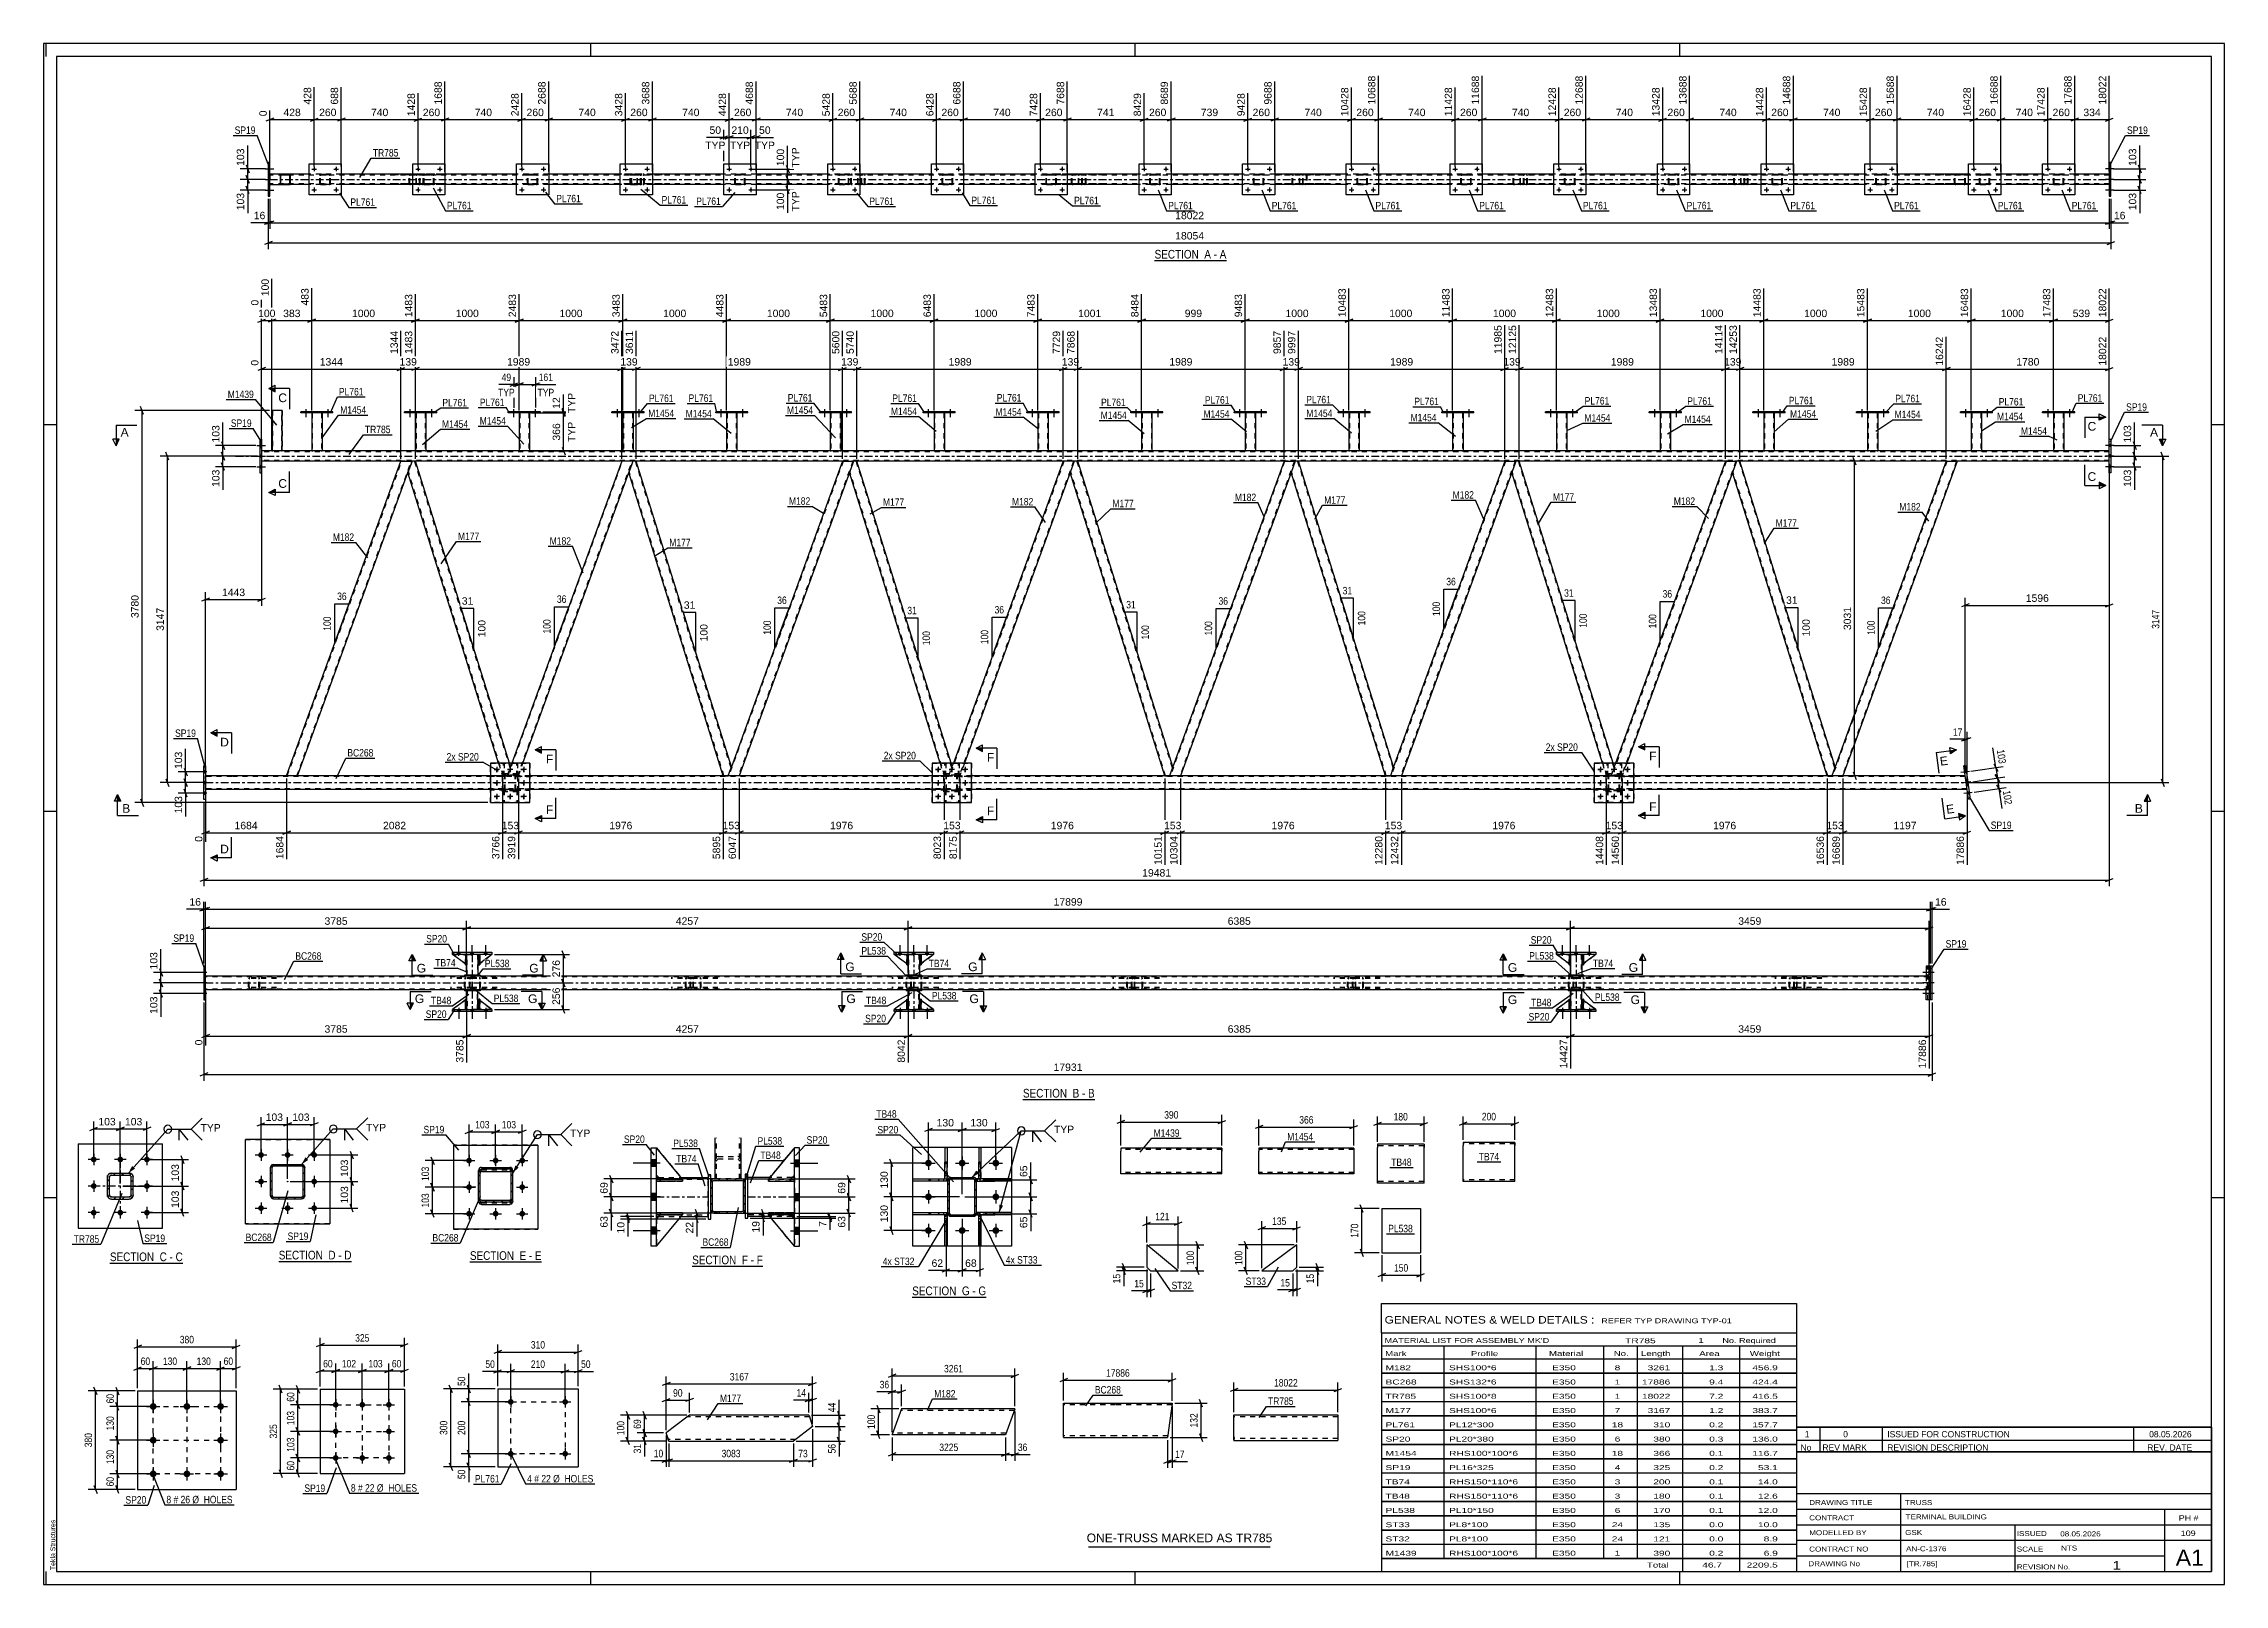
# Model space of a CAD drawing. Header units: millimetres. Extents: x 0 to 841, y 0 to 594.
import ezdxf

# ---------------------------------------------------------------- set-up
doc = ezdxf.new("R2010")
doc.units = ezdxf.units.MM
doc.linetypes.add('DXK_LINE_DOT2', pattern=[3.9198, 1.9599, -1.9599])
doc.linetypes.add('DXK_LINE_DOT3', pattern=[5.9187, 2.979, -0.9799, 0.9799, -0.9799])
doc.styles.add('Arial', font='ARIAL.TTF', dxfattribs={"height": 0.2})
doc.styles.add('Arial Narrow', font='ARIALN.TTF', dxfattribs={"height": 0.2})

# ---------------------------------------------------------------- blocks, each defined once
blk = doc.blocks.new('Unknown-318886624-18 - 1489')
at = {"color": 6, "linetype": 'Continuous'}
blk.add_line((334.98, 110.74), (363.48, 110.74), dxfattribs=at)
at = {"color": 0, "linetype": 'Continuous'}
blk.add_wipeout([(353.09, 111.49), (353.09, 114.99), (334.98, 114.99), (334.98, 111.49)], dxfattribs=at)
blk.add_wipeout([(357.12, 111.49), (357.12, 114.99), (354.14, 114.99), (354.14, 111.49)], dxfattribs=at)
at = {"color": 7, "linetype": 'Continuous', "style": 'Arial Narrow'}
blk.add_text('SECTION ', height=3.34, dxfattribs=at).set_placement((334.98, 111.49))
at = {"color": 0, "linetype": 'Continuous'}
blk.add_wipeout([(359.45, 111.49), (359.45, 114.99), (358.17, 114.99), (358.17, 111.49)], dxfattribs=at)
blk.add_wipeout([(363.48, 111.49), (363.48, 114.99), (360.5, 114.99), (360.5, 111.49)], dxfattribs=at)
at = {"color": 7, "linetype": 'Continuous', "style": 'Arial Narrow'}
for s, p in [('G', (354.14, 111.49)), ('-', (358.17, 111.49)), ('G', (360.5, 111.49))]:
    blk.add_text(s, height=3.34, dxfattribs=at).set_placement(p)
blk = doc.blocks.new('Unknown-318886624-1115')
at = {"color": 5, "linetype": 'Continuous'}
for p, q in [((841, 594), (0, 594)), ((0, 594), (0, 0)), ((1, 589), (1, 594)), ((836, 589), (5, 589)), ((5, 589), (5, 5)), ((211, 589), (211, 594)), ((421, 589), (421, 594)), ((631, 589), (631, 594)), ((836, 5), (836, 589)), ((841, 0), (841, 594)), ((5, 447), (0, 447)), ((841, 447), (836, 447)), ((5, 298), (0, 298)), ((841, 298), (836, 298)), ((5, 149), (0, 149)), ((841, 149), (836, 149)), ((0, 0), (841, 0)), ((1, 0), (1, 5)), ((5, 5), (836, 5)), ((211, 0), (211, 5)), ((421, 0), (421, 5)), ((631, 0), (631, 5))]:
    blk.add_line(p, q, dxfattribs=at)
at = {"color": 174, "linetype": 'Continuous', "style": 'Arial'}
blk.add_text('Tekla Structures', height=1.9102, rotation=90, dxfattribs=at).set_placement((4.5, 5.5))
blk = doc.blocks.new('Unknown-318886624-12 - 1942')
at = {"color": 6, "linetype": 'Continuous'}
blk.add_line((428.46, 510.38), (456.11, 510.38), dxfattribs=at)
at = {"color": 0, "linetype": 'Continuous'}
blk.add_wipeout([(446.57, 511.13), (446.57, 514.63), (428.46, 514.63), (428.46, 511.13)], dxfattribs=at)
blk.add_wipeout([(450.18, 511.13), (450.18, 514.63), (447.62, 514.63), (447.62, 511.13)], dxfattribs=at)
at = {"color": 7, "linetype": 'Continuous', "style": 'Arial Narrow'}
blk.add_text('SECTION ', height=3.34, dxfattribs=at).set_placement((428.46, 511.13))
at = {"color": 0, "linetype": 'Continuous'}
blk.add_wipeout([(452.5, 511.13), (452.5, 514.63), (451.23, 514.63), (451.23, 511.13)], dxfattribs=at)
blk.add_wipeout([(456.11, 511.13), (456.11, 514.63), (453.55, 514.63), (453.55, 511.13)], dxfattribs=at)
at = {"color": 7, "linetype": 'Continuous', "style": 'Arial Narrow'}
for s, p in [('A', (447.62, 511.13)), ('A', (453.55, 511.13)), ('-', (451.23, 511.13))]:
    blk.add_text(s, height=3.34, dxfattribs=at).set_placement(p)
blk = doc.blocks.new('Unknown-318886624-13 - 5419')
at = {"color": 6, "linetype": 'Continuous'}
blk.add_line((25.59, 123.87), (53.66, 123.87), dxfattribs=at)
at = {"color": 0, "linetype": 'Continuous'}
blk.add_wipeout([(43.7, 124.62), (43.7, 128.12), (25.59, 128.12), (25.59, 124.62)], dxfattribs=at)
blk.add_wipeout([(47.52, 124.62), (47.52, 128.12), (44.75, 128.12), (44.75, 124.62)], dxfattribs=at)
at = {"color": 7, "linetype": 'Continuous', "style": 'Arial Narrow'}
blk.add_text('SECTION ', height=3.34, dxfattribs=at).set_placement((25.59, 124.62))
at = {"color": 0, "linetype": 'Continuous'}
blk.add_wipeout([(49.85, 124.62), (49.85, 128.12), (48.57, 128.12), (48.57, 124.62)], dxfattribs=at)
blk.add_wipeout([(53.66, 124.62), (53.66, 128.12), (50.9, 128.12), (50.9, 124.62)], dxfattribs=at)
at = {"color": 7, "linetype": 'Continuous', "style": 'Arial Narrow'}
for s, p in [('C', (44.75, 124.62)), ('C', (50.9, 124.62)), ('-', (48.57, 124.62))]:
    blk.add_text(s, height=3.34, dxfattribs=at).set_placement(p)
blk = doc.blocks.new('Unknown-318886624-14 - 1232')
at = {"color": 6, "linetype": 'Continuous'}
blk.add_line((164.4, 124.34), (192.04, 124.34), dxfattribs=at)
at = {"color": 0, "linetype": 'Continuous'}
blk.add_wipeout([(182.5, 125.09), (182.5, 128.59), (164.4, 128.59), (164.4, 125.09)], dxfattribs=at)
blk.add_wipeout([(186.11, 125.09), (186.11, 128.59), (183.55, 128.59), (183.55, 125.09)], dxfattribs=at)
at = {"color": 7, "linetype": 'Continuous', "style": 'Arial Narrow'}
blk.add_text('SECTION ', height=3.34, dxfattribs=at).set_placement((164.4, 125.09))
at = {"color": 0, "linetype": 'Continuous'}
blk.add_wipeout([(188.44, 125.09), (188.44, 128.59), (187.16, 128.59), (187.16, 125.09)], dxfattribs=at)
blk.add_wipeout([(192.04, 125.09), (192.04, 128.59), (189.49, 128.59), (189.49, 125.09)], dxfattribs=at)
at = {"color": 7, "linetype": 'Continuous', "style": 'Arial Narrow'}
for s, p in [('E', (183.55, 125.09)), ('-', (187.16, 125.09)), ('E', (189.49, 125.09))]:
    blk.add_text(s, height=3.34, dxfattribs=at).set_placement(p)
blk = doc.blocks.new('Unknown-318886624-15 - 5687')
at = {"color": 6, "linetype": 'Continuous'}
blk.add_line((250.12, 122.67), (277.34, 122.67), dxfattribs=at)
at = {"color": 0, "linetype": 'Continuous'}
blk.add_wipeout([(268.23, 123.42), (268.23, 126.92), (250.12, 126.92), (250.12, 123.42)], dxfattribs=at)
blk.add_wipeout([(271.62, 123.42), (271.62, 126.92), (269.28, 126.92), (269.28, 123.42)], dxfattribs=at)
at = {"color": 7, "linetype": 'Continuous', "style": 'Arial Narrow'}
blk.add_text('SECTION ', height=3.34, dxfattribs=at).set_placement((250.12, 123.42))
at = {"color": 0, "linetype": 'Continuous'}
blk.add_wipeout([(273.95, 123.42), (273.95, 126.92), (272.67, 126.92), (272.67, 123.42)], dxfattribs=at)
blk.add_wipeout([(277.34, 123.42), (277.34, 126.92), (275, 126.92), (275, 123.42)], dxfattribs=at)
at = {"color": 7, "linetype": 'Continuous', "style": 'Arial Narrow'}
for s, p in [('F', (269.28, 123.42)), ('F', (275, 123.42)), ('-', (272.67, 123.42))]:
    blk.add_text(s, height=3.34, dxfattribs=at).set_placement(p)
blk = doc.blocks.new('Unknown-318886624-16 - 5190')
at = {"color": 6, "linetype": 'Continuous'}
blk.add_line((90.67, 124.52), (118.74, 124.52), dxfattribs=at)
at = {"color": 0, "linetype": 'Continuous'}
blk.add_wipeout([(108.78, 125.27), (108.78, 128.77), (90.67, 128.77), (90.67, 125.27)], dxfattribs=at)
blk.add_wipeout([(112.6, 125.27), (112.6, 128.77), (109.83, 128.77), (109.83, 125.27)], dxfattribs=at)
at = {"color": 7, "linetype": 'Continuous', "style": 'Arial Narrow'}
blk.add_text('SECTION ', height=3.34, dxfattribs=at).set_placement((90.67, 125.27))
at = {"color": 0, "linetype": 'Continuous'}
blk.add_wipeout([(114.92, 125.27), (114.92, 128.77), (113.65, 128.77), (113.65, 125.27)], dxfattribs=at)
blk.add_wipeout([(118.74, 125.27), (118.74, 128.77), (115.97, 128.77), (115.97, 125.27)], dxfattribs=at)
at = {"color": 7, "linetype": 'Continuous', "style": 'Arial Narrow'}
for s, p in [('D', (109.83, 125.27)), ('-', (113.65, 125.27)), ('D', (115.97, 125.27))]:
    blk.add_text(s, height=3.34, dxfattribs=at).set_placement(p)
blk = doc.blocks.new('Unknown-318886624-17 - 4663')
at = {"color": 6, "linetype": 'Continuous'}
blk.add_line((377.69, 186.94), (405.34, 186.94), dxfattribs=at)
at = {"color": 0, "linetype": 'Continuous'}
blk.add_wipeout([(395.8, 187.69), (395.8, 191.19), (377.69, 191.19), (377.69, 187.69)], dxfattribs=at)
blk.add_wipeout([(399.41, 187.69), (399.41, 191.19), (396.85, 191.19), (396.85, 187.69)], dxfattribs=at)
at = {"color": 7, "linetype": 'Continuous', "style": 'Arial Narrow'}
blk.add_text('SECTION ', height=3.34, dxfattribs=at).set_placement((377.69, 187.69))
at = {"color": 0, "linetype": 'Continuous'}
blk.add_wipeout([(401.73, 187.69), (401.73, 191.19), (400.46, 191.19), (400.46, 187.69)], dxfattribs=at)
blk.add_wipeout([(405.34, 187.69), (405.34, 191.19), (402.78, 191.19), (402.78, 187.69)], dxfattribs=at)
at = {"color": 7, "linetype": 'Continuous', "style": 'Arial Narrow'}
for s, p in [('B', (396.85, 187.69)), ('-', (400.46, 187.69)), ('B', (402.78, 187.69))]:
    blk.add_text(s, height=3.34, dxfattribs=at).set_placement(p)
blk = doc.blocks.new('Part-318886624-1596 - 1489')
at = {"linetype": 'Continuous'}
h = blk.add_hatch(dxfattribs=at)
h.set_pattern_fill('', scale=0.7, style=0, pattern_type=0)
h.set_pattern_definition([(45, (361.4008, 162.7235), (-1.57154, 1.57154), [])])
h.paths.add_polyline_path([(361.4, 156.3), (361.4, 162.72), (360.6, 162.72), (360.6, 156.3)])
at = {"color": 2, "linetype": 'Continuous'}
for p, q in [((360.6, 168.41), (360.6, 162.72)), ((360.6, 168.41), (361.4, 168.41)), ((361.4, 168.41), (361.4, 162.72)), ((360.6, 156.3), (360.6, 162.72)), ((361.4, 162.72), (360.6, 162.72)), ((361.4, 156.3), (361.4, 162.72)), ((360.6, 156.3), (361.4, 156.3))]:
    blk.add_line(p, q, dxfattribs=at)
at = {"color": 7, "linetype": 'DXK_LINE_DOT2'}
for p, q in [((360.6, 162.72), (360.6, 156.3)), ((361.4, 162.72), (361.4, 156.3)), ((360.6, 157.8), (361.4, 157.8)), ((360.6, 156.3), (361.4, 156.3))]:
    blk.add_line(p, q, dxfattribs=at)
blk = doc.blocks.new('Part-318886624-1606 - 1489')
at = {"linetype": 'Continuous'}
h = blk.add_hatch(dxfattribs=at)
h.set_pattern_fill('', scale=0.7, style=0, pattern_type=0)
h.set_pattern_definition([(45, (361.4003, 142.5027), (-1.57154, 1.57154), [])])
h.paths.add_polyline_path([(361.4, 136.09), (361.4, 142.5), (360.6, 142.5), (360.6, 136.09)])
at = {"color": 7, "linetype": 'DXK_LINE_DOT2'}
for p, q in [((360.6, 136.09), (360.6, 142.5)), ((360.6, 142.5), (361.4, 142.5)), ((360.6, 141), (361.4, 141)), ((361.4, 136.09), (361.4, 142.5))]:
    blk.add_line(p, q, dxfattribs=at)
at = {"color": 2, "linetype": 'Continuous'}
for p, q in [((360.6, 136.09), (360.6, 142.5)), ((360.6, 142.5), (361.4, 142.5)), ((360.6, 130.41), (360.6, 136.09)), ((361.4, 136.09), (360.6, 136.09)), ((361.4, 142.5), (361.4, 136.09)), ((361.4, 136.09), (361.4, 130.41)), ((361.4, 130.41), (360.6, 130.41))]:
    blk.add_line(p, q, dxfattribs=at)
blk = doc.blocks.new('Part-318886624-1566 - 1489')
at = {"linetype": 'Continuous'}
h = blk.add_hatch(dxfattribs=at)
h.set_pattern_fill('', scale=0.7, style=0, pattern_type=0)
h.set_pattern_definition([(45, (366.8738, 143.313), (-1.57154, 1.57154), [])])
h.paths.add_polyline_path([(366.87, 142.51), (366.87, 143.31), (359.72, 143.31), (359.72, 142.51)])
at = {"color": 7, "linetype": 'DXK_LINE_DOT2'}
for p, q in [((366.87, 143.31), (359.72, 143.31)), ((359.72, 143.31), (359.72, 142.51)), ((361.22, 142.51), (361.22, 143.31)), ((366.87, 142.51), (359.72, 142.51))]:
    blk.add_line(p, q, dxfattribs=at)
at = {"color": 2, "linetype": 'Continuous'}
for p, q in [((366.87, 143.31), (359.72, 143.31)), ((359.72, 143.31), (359.72, 142.51)), ((373.22, 143.31), (366.87, 143.31)), ((366.87, 142.51), (366.87, 143.31)), ((373.22, 142.51), (373.22, 143.31)), ((359.72, 142.51), (366.87, 142.51)), ((373.22, 142.51), (366.87, 142.51))]:
    blk.add_line(p, q, dxfattribs=at)
blk = doc.blocks.new('Part-318886624-1635 - 1489')
at = {"linetype": 'Continuous'}
h = blk.add_hatch(dxfattribs=at)
h.set_pattern_fill('', scale=0.7, style=0, pattern_type=0)
h.set_pattern_definition([(45, (366.8738, 156.313), (-1.57154, 1.57154), [])])
h.paths.add_polyline_path([(366.87, 155.51), (366.87, 156.31), (359.72, 156.31), (359.72, 155.51)])
at = {"color": 7, "linetype": 'DXK_LINE_DOT2'}
for p, q in [((366.87, 156.31), (359.72, 156.31)), ((359.72, 156.31), (359.72, 155.51)), ((366.87, 155.51), (359.72, 155.51)), ((361.22, 155.51), (361.22, 156.31))]:
    blk.add_line(p, q, dxfattribs=at)
at = {"color": 2, "linetype": 'Continuous'}
for p, q in [((366.87, 156.31), (359.72, 156.31)), ((359.72, 156.31), (359.72, 155.51)), ((359.72, 155.51), (366.87, 155.51)), ((373.22, 156.31), (366.87, 156.31)), ((366.87, 155.51), (366.87, 156.31)), ((373.22, 155.51), (366.87, 155.51)), ((373.22, 155.51), (373.22, 156.31))]:
    blk.add_line(p, q, dxfattribs=at)
blk = doc.blocks.new('Part-318886624-1571 - 1489')
at = {"linetype": 'Continuous'}
h = blk.add_hatch(dxfattribs=at)
h.set_pattern_fill('', scale=0.7, style=0, pattern_type=0)
h.set_pattern_definition([(45, (348.7165, 156.3133), (-1.57154, 1.57154), [])])
h.paths.add_polyline_path([(348.72, 155.51), (348.72, 156.31), (341.56, 156.31), (341.56, 155.51)])
at = {"color": 2, "linetype": 'Continuous'}
for p, q in [((335.22, 155.51), (335.22, 156.31)), ((335.22, 156.31), (341.56, 156.31)), ((341.56, 155.51), (335.22, 155.51)), ((341.56, 156.31), (348.72, 156.31)), ((341.56, 155.51), (341.56, 156.31)), ((348.72, 155.51), (341.56, 155.51)), ((348.72, 156.31), (348.72, 155.51))]:
    blk.add_line(p, q, dxfattribs=at)
at = {"color": 7, "linetype": 'DXK_LINE_DOT2'}
for p, q in [((341.56, 156.31), (348.72, 156.31)), ((348.72, 155.51), (341.56, 155.51)), ((347.22, 155.51), (347.22, 156.31)), ((348.72, 156.31), (348.72, 155.51))]:
    blk.add_line(p, q, dxfattribs=at)
blk = doc.blocks.new('Part-318886624-1576 - 1489')
at = {"linetype": 'Continuous'}
h = blk.add_hatch(dxfattribs=at)
h.set_pattern_fill('', scale=0.7, style=0, pattern_type=0)
h.set_pattern_definition([(45, (348.7165, 143.3133), (-1.57154, 1.57154), [])])
h.paths.add_polyline_path([(348.72, 142.51), (348.72, 143.31), (341.56, 143.31), (341.56, 142.51)])
at = {"color": 2, "linetype": 'Continuous'}
for p, q in [((335.22, 142.51), (335.22, 143.31)), ((335.22, 143.31), (341.56, 143.31)), ((341.56, 143.31), (348.72, 143.31)), ((341.56, 142.51), (341.56, 143.31)), ((348.72, 143.31), (348.72, 142.51)), ((341.56, 142.51), (335.22, 142.51)), ((348.72, 142.51), (341.56, 142.51))]:
    blk.add_line(p, q, dxfattribs=at)
at = {"color": 7, "linetype": 'DXK_LINE_DOT2'}
for p, q in [((341.56, 143.31), (348.72, 143.31)), ((347.22, 142.51), (347.22, 143.31)), ((348.72, 143.31), (348.72, 142.51)), ((348.72, 142.51), (341.56, 142.51))]:
    blk.add_line(p, q, dxfattribs=at)
blk = doc.blocks.new('Part-318886624-1591 - 1489')
at = {"linetype": 'Continuous'}
h = blk.add_hatch(dxfattribs=at)
h.set_pattern_fill('', scale=0.7, style=0, pattern_type=0)
h.set_pattern_definition([(45, (348.4014, 162.7235), (-1.57154, 1.57154), [])])
h.paths.add_polyline_path([(348.4, 156.3), (348.4, 162.72), (347.6, 162.72), (347.6, 156.3)])
at = {"color": 2, "linetype": 'Continuous'}
for p, q in [((347.6, 168.41), (347.6, 162.72)), ((347.6, 168.41), (348.4, 168.41)), ((348.4, 168.41), (348.4, 162.72)), ((347.6, 156.3), (347.6, 162.72)), ((348.4, 162.72), (347.6, 162.72)), ((348.4, 156.3), (348.4, 162.72)), ((347.6, 156.3), (348.4, 156.3))]:
    blk.add_line(p, q, dxfattribs=at)
at = {"color": 7, "linetype": 'DXK_LINE_DOT2'}
for p, q in [((347.6, 162.72), (347.6, 156.3)), ((348.4, 162.72), (348.4, 156.3)), ((347.6, 157.8), (348.4, 157.8)), ((347.6, 156.3), (348.4, 156.3))]:
    blk.add_line(p, q, dxfattribs=at)
blk = doc.blocks.new('Part-318886624-1601 - 1489')
at = {"linetype": 'Continuous'}
h = blk.add_hatch(dxfattribs=at)
h.set_pattern_fill('', scale=0.7, style=0, pattern_type=0)
h.set_pattern_definition([(45, (348.4009, 142.5027), (-1.57154, 1.57154), [])])
h.paths.add_polyline_path([(348.4, 136.09), (348.4, 142.5), (347.6, 142.5), (347.6, 136.09)])
at = {"color": 7, "linetype": 'DXK_LINE_DOT2'}
for p, q in [((347.6, 136.09), (347.6, 142.5)), ((347.6, 142.5), (348.4, 142.5)), ((347.6, 141), (348.4, 141)), ((348.4, 136.09), (348.4, 142.5))]:
    blk.add_line(p, q, dxfattribs=at)
at = {"color": 2, "linetype": 'Continuous'}
for p, q in [((347.6, 136.09), (347.6, 142.5)), ((347.6, 142.5), (348.4, 142.5)), ((347.6, 130.41), (347.6, 136.09)), ((348.4, 136.09), (347.6, 136.09)), ((348.4, 142.5), (348.4, 136.09)), ((348.4, 136.09), (348.4, 130.41)), ((348.4, 130.41), (347.6, 130.41))]:
    blk.add_line(p, q, dxfattribs=at)
blk = doc.blocks.new('Part-318886624-1621 - 1489')
at = {"linetype": 'Continuous'}
h = blk.add_hatch(dxfattribs=at)
h.set_pattern_fill('', scale=0.7, style=0, pattern_type=0)
h.set_pattern_definition([(45, (359.7165, 143.1105), (-1.57154, 1.57154), [])])
h.paths.add_polyline_path([(359.63, 142.65), (359.72, 143.11), (359.72, 155.71), (359.63, 156.17), (359.37, 156.56), (358.98, 156.82), (358.52, 156.91), (349.92, 156.91), (349.46, 156.82), (349.07, 156.56), (348.81, 156.17), (348.72, 155.71), (348.72, 143.11), (348.81, 142.65), (349.07, 142.26), (349.46, 142), (349.92, 141.91), (358.52, 141.91), (358.98, 142), (359.37, 142.26)])
h.paths.add_polyline_path([(358.75, 142.56), (358.52, 142.51), (349.92, 142.51), (349.69, 142.56), (349.49, 142.69), (349.36, 142.88), (349.32, 143.11), (349.32, 155.71), (349.36, 155.94), (349.49, 156.13), (349.69, 156.26), (349.92, 156.31), (358.52, 156.31), (358.75, 156.26), (358.94, 156.13), (359.07, 155.94), (359.12, 155.71), (359.12, 143.11), (359.07, 142.88), (358.94, 142.69)])
at = {"color": 7, "linetype": 'DXK_LINE_DOT2'}
for p, q in [((348.72, 155.71), (348.81, 156.17)), ((348.72, 143.11), (348.72, 155.71)), ((349.36, 155.94), (349.32, 155.71)), ((349.32, 143.11), (349.32, 155.71)), ((349.49, 156.13), (349.36, 155.94)), ((349.46, 156.82), (349.92, 156.91)), ((349.69, 156.26), (349.49, 156.13)), ((349.92, 156.31), (349.69, 156.26)), ((349.92, 156.91), (358.52, 156.91)), ((358.52, 156.31), (349.92, 156.31)), ((358.52, 156.91), (358.98, 156.82)), ((358.75, 156.26), (358.52, 156.31)), ((358.94, 156.13), (358.75, 156.26)), ((359.07, 155.94), (358.94, 156.13)), ((359.12, 155.71), (359.07, 155.94)), ((359.12, 143.11), (359.12, 155.71)), ((359.63, 156.17), (359.72, 155.71)), ((359.72, 143.11), (359.72, 155.71)), ((348.81, 142.65), (348.72, 143.11)), ((349.32, 143.11), (349.36, 142.88)), ((359.07, 142.88), (359.12, 143.11)), ((359.72, 143.11), (359.63, 142.65)), ((349.36, 142.88), (349.49, 142.69)), ((349.92, 141.91), (349.46, 142)), ((349.49, 142.69), (349.69, 142.56)), ((349.69, 142.56), (349.92, 142.51)), ((349.92, 142.51), (358.52, 142.51)), ((349.92, 141.91), (358.52, 141.91)), ((358.52, 142.51), (358.75, 142.56)), ((358.98, 142), (358.52, 141.91)), ((358.75, 142.56), (358.94, 142.69)), ((358.94, 142.69), (359.07, 142.88))]:
    blk.add_line(p, q, dxfattribs=at)
at = {"color": 2, "linetype": 'Continuous'}
for p, q in [((348.81, 156.17), (348.72, 155.71)), ((348.72, 143.11), (348.72, 155.71)), ((349.32, 155.71), (349.36, 155.94)), ((349.32, 143.11), (349.32, 155.71)), ((349.36, 155.94), (349.49, 156.13)), ((349.92, 156.91), (349.46, 156.82)), ((349.49, 156.13), (349.69, 156.26)), ((349.69, 156.26), (349.92, 156.31)), ((349.92, 156.91), (358.52, 156.91)), ((349.92, 156.31), (358.52, 156.31)), ((358.98, 156.82), (358.52, 156.91)), ((358.52, 156.31), (358.75, 156.26)), ((358.75, 156.26), (358.94, 156.13)), ((358.94, 156.13), (359.07, 155.94)), ((359.07, 155.94), (359.12, 155.71)), ((359.12, 143.11), (359.12, 155.71)), ((359.72, 155.71), (359.63, 156.17)), ((359.72, 143.11), (359.72, 155.71)), ((348.72, 143.11), (348.81, 142.65)), ((349.36, 142.88), (349.32, 143.11)), ((359.12, 143.11), (359.07, 142.88)), ((359.63, 142.65), (359.72, 143.11)), ((349.49, 142.69), (349.36, 142.88)), ((349.46, 142), (349.92, 141.91)), ((349.69, 142.56), (349.49, 142.69)), ((349.92, 142.51), (349.69, 142.56)), ((349.92, 142.51), (358.52, 142.51)), ((349.92, 141.91), (358.52, 141.91)), ((358.75, 142.56), (358.52, 142.51)), ((358.52, 141.91), (358.98, 142)), ((358.94, 142.69), (358.75, 142.56)), ((359.07, 142.88), (358.94, 142.69))]:
    blk.add_line(p, q, dxfattribs=at)
at = {"color": 7, "linetype": 'DXK_LINE_DOT3'}
blk.add_line((354.22, 149.41), (354.22, 149.41), dxfattribs=at)
at = {"color": 7, "linetype": 'DXK_LINE_DOT2'}
for centre, start, end in [((349.92, 155.71), 112.5, 157.5), ((358.52, 155.71), 22.5, 67.5), ((349.92, 143.11), 202.5, 247.5), ((358.52, 143.11), 292.5, 337.5)]:
    blk.add_arc(centre, 1.2, start, end, dxfattribs=at)
at = {"color": 2, "linetype": 'Continuous'}
for centre, start, end in [((349.92, 155.71), 112.5, 157.5), ((358.52, 155.71), 22.5, 67.5), ((349.92, 143.11), 202.5, 247.5), ((358.52, 143.11), 292.5, 337.5)]:
    blk.add_arc(centre, 1.2, start, end, dxfattribs=at)
blk = doc.blocks.new('Part-318886624-1651 - 1489')
at = {"color": 2, "linetype": 'Continuous'}
for p, q in [((373.22, 168.41), (335.22, 168.41)), ((335.22, 130.41), (335.22, 168.41)), ((373.22, 168.41), (373.22, 130.41)), ((373.22, 130.41), (335.22, 130.41))]:
    blk.add_line(p, q, dxfattribs=at)
blk = doc.blocks.new('Bolt-318886624-1695 - 1489')
at = {"linetype": 'Continuous'}
for points in [[(342.52, 162.41, -1), (339.92, 162.41, -1)], [(355.52, 162.41, -1), (352.92, 162.41, -1)], [(368.52, 162.41, -1), (365.92, 162.41, -1)], [(342.52, 149.41, -1), (339.92, 149.41, -1)], [(368.52, 149.41, -1), (365.92, 149.41, -1)], [(342.52, 136.41, -1), (339.92, 136.41, -1)], [(355.52, 136.41, -1), (352.92, 136.41, -1)], [(368.52, 136.41, -1), (365.92, 136.41, -1)]]:
    blk.add_hatch(color=1, dxfattribs=at).paths.add_polyline_path(points)
at = {"color": 1, "linetype": 'Continuous'}
for p, q in [((338.62, 162.41), (343.82, 162.41)), ((341.22, 165.01), (341.22, 159.81)), ((351.62, 162.41), (356.82, 162.41)), ((354.22, 165.01), (354.22, 159.81)), ((364.62, 162.41), (369.82, 162.41)), ((367.22, 165.01), (367.22, 159.81)), ((341.22, 152.01), (341.22, 146.81)), ((367.22, 152.01), (367.22, 146.81)), ((338.62, 149.41), (343.82, 149.41)), ((364.62, 149.41), (369.82, 149.41)), ((338.62, 136.41), (343.82, 136.41)), ((341.22, 139.01), (341.22, 133.81)), ((351.62, 136.41), (356.82, 136.41)), ((354.22, 139.01), (354.22, 133.81)), ((364.62, 136.41), (369.82, 136.41)), ((367.22, 139.01), (367.22, 133.81))]:
    blk.add_line(p, q, dxfattribs=at)
blk = doc.blocks.new('Bolt-318886624-3360 - 3093')
at = {"linetype": 'Continuous'}
for points in [[(660.74, 451.61), (661.62, 451.61), (661.62, 452.09), (660.74, 452.09)], [(669.14, 451.61), (670.02, 451.61), (670.02, 452.09), (669.14, 452.09)]]:
    blk.add_hatch(color=1, dxfattribs=at).paths.add_polyline_path(points)
at = {"color": 1, "linetype": 'Continuous'}
for p, q in [((660.74, 452.09), (660.74, 451.61)), ((661.18, 453.09), (661.18, 449.97)), ((661.62, 452.09), (661.62, 451.61)), ((669.14, 452.09), (669.14, 451.61)), ((669.58, 453.09), (669.58, 449.97)), ((670.02, 452.09), (670.02, 451.61))]:
    blk.add_line(p, q, dxfattribs=at)
blk = doc.blocks.new('Part-318886624-3247 - 3093')
at = {"color": 7, "linetype": 'DXK_LINE_DOT2'}
for p, q in [((663.38, 451.62), (663.38, 451.62)), ((663.38, 451.62), (663.38, 451.61)), ((663.38, 451.61), (663.38, 451.62)), ((663.41, 451.62), (663.38, 451.62)), ((663.38, 451.62), (663.41, 451.62)), ((663.52, 451.62), (663.41, 451.62)), ((663.41, 451.62), (663.52, 451.62)), ((663.64, 451.62), (663.52, 451.62)), ((663.52, 451.62), (663.67, 451.62)), ((663.62, 451.62), (663.62, 451.62)), ((663.62, 451.62), (663.62, 436.97)), ((663.64, 451.62), (663.62, 451.62)), ((663.62, 451.62), (663.64, 451.62)), ((667.08, 451.62), (663.64, 451.62)), ((663.69, 451.62), (663.64, 451.62)), ((663.64, 451.62), (663.69, 451.62)), ((667.08, 451.62), (663.67, 451.62)), ((666.99, 451.62), (663.69, 451.62)), ((663.69, 451.62), (663.77, 451.62)), ((667.07, 451.62), (663.77, 451.62)), ((667.07, 451.62), (666.99, 451.62)), ((667.12, 451.62), (667.07, 451.62)), ((667.07, 451.62), (667.12, 451.62)), ((667.08, 451.62), (667.24, 451.62)), ((667.24, 451.62), (667.08, 451.62)), ((667.14, 451.62), (667.12, 451.62)), ((667.12, 451.62), (667.14, 451.62)), ((667.14, 451.62), (667.14, 451.62)), ((667.14, 451.62), (667.14, 436.97)), ((667.24, 451.62), (667.34, 451.62)), ((667.34, 451.62), (667.24, 451.62)), ((667.34, 451.62), (667.38, 451.62)), ((667.38, 451.62), (667.34, 451.62)), ((667.38, 451.62), (667.38, 451.62)), ((667.38, 451.62), (667.38, 451.61)), ((667.38, 451.61), (667.38, 451.62)), ((663.38, 436.97), (663.41, 436.97)), ((663.41, 436.97), (663.52, 436.97)), ((663.52, 436.97), (663.67, 436.97)), ((663.64, 436.97), (663.62, 436.97)), ((663.62, 436.97), (663.64, 436.97)), ((663.69, 436.97), (663.64, 436.97)), ((663.64, 436.97), (663.67, 436.97)), ((667.14, 436.97), (663.67, 436.97)), ((663.67, 436.97), (663.69, 436.97)), ((666.99, 436.97), (663.69, 436.97)), ((663.69, 436.97), (663.77, 436.97)), ((667.07, 436.97), (663.77, 436.97)), ((667.07, 436.97), (666.99, 436.97)), ((667.12, 436.97), (667.07, 436.97)), ((667.07, 436.97), (667.12, 436.97)), ((667.14, 436.97), (667.12, 436.97)), ((667.12, 436.97), (667.14, 436.97)), ((667.14, 436.97), (667.24, 436.97)), ((667.24, 436.97), (667.34, 436.97)), ((667.34, 436.97), (667.38, 436.97))]:
    blk.add_line(p, q, dxfattribs=at)
at = {"color": 2, "linetype": 'Continuous'}
for p, q in [((663.38, 451.61), (663.38, 436.97)), ((667.38, 451.61), (667.38, 436.97)), ((663.41, 436.97), (663.38, 436.97)), ((663.52, 436.97), (663.41, 436.97)), ((663.67, 436.97), (663.52, 436.97)), ((667.08, 436.97), (663.67, 436.97)), ((667.24, 436.97), (667.08, 436.97)), ((667.34, 436.97), (667.24, 436.97)), ((667.38, 436.97), (667.34, 436.97))]:
    blk.add_line(p, q, dxfattribs=at)
blk = doc.blocks.new('Part-318886624-3119 - 3093')
at = {"color": 7, "linetype": 'DXK_LINE_DOT2'}
for p, q in [((478.6, 432.97), (434.48, 311.75)), ((482.35, 432.97), (438.23, 311.75)), ((478.6, 432.97), (478.62, 432.97)), ((482.6, 432.97), (481.06, 428.72)), ((435.49, 315.22), (434.23, 311.75)), ((438.48, 311.75), (434.23, 311.75))]:
    blk.add_line(p, q, dxfattribs=at)
at = {"color": 2, "linetype": 'Continuous'}
for p, q in [((478.35, 432.97), (435.49, 315.22)), ((478.35, 432.97), (482.6, 432.97)), ((481.06, 428.72), (438.48, 311.75))]:
    blk.add_line(p, q, dxfattribs=at)
blk = doc.blocks.new('Part-318886624-3239 - 3093')
at = {"color": 7, "linetype": 'DXK_LINE_DOT2'}
for p, q in [((603.41, 311.74), (598.01, 311.74)), ((598.01, 311.42), (598.01, 311.74)), ((603.41, 311.42), (598.01, 311.42)), ((602.81, 311.42), (602.81, 311.74)), ((603.41, 311.74), (603.41, 311.42))]:
    blk.add_line(p, q, dxfattribs=at)
blk = doc.blocks.new('Part-318886624-3237 - 3093')
at = {"color": 7, "linetype": 'DXK_LINE_DOT2'}
for p, q in [((607.81, 311.42), (607.81, 311.74)), ((607.81, 311.74), (613.21, 311.74)), ((613.21, 311.42), (607.81, 311.42)), ((608.41, 311.42), (608.41, 311.74)), ((613.21, 311.74), (613.21, 311.42))]:
    blk.add_line(p, q, dxfattribs=at)
blk = doc.blocks.new('Part-318886624-3109 - 3093')
at = {"color": 7, "linetype": 'DXK_LINE_DOT2'}
for p, q in [((648.87, 432.97), (604.75, 311.75)), ((652.62, 432.97), (608.5, 311.75)), ((648.87, 432.97), (648.89, 432.97)), ((652.87, 432.97), (651.33, 428.72)), ((606.25, 316.58), (604.5, 311.75)), ((608.75, 311.75), (604.5, 311.75)), ((610.51, 316.58), (608.75, 311.75))]:
    blk.add_line(p, q, dxfattribs=at)
at = {"color": 2, "linetype": 'Continuous'}
for p, q in [((648.62, 432.97), (606.25, 316.58)), ((648.62, 432.97), (652.87, 432.97)), ((651.33, 428.72), (610.51, 316.58))]:
    blk.add_line(p, q, dxfattribs=at)
blk = doc.blocks.new('Part-318886624-3238 - 3093')
at = {"color": 7, "linetype": 'DXK_LINE_DOT2'}
for p, q in [((607.81, 306.22), (607.81, 306.54)), ((607.81, 306.54), (613.21, 306.54)), ((613.21, 306.22), (607.81, 306.22)), ((608.41, 306.22), (608.41, 306.54)), ((613.21, 306.54), (613.21, 306.22))]:
    blk.add_line(p, q, dxfattribs=at)
blk = doc.blocks.new('Part-318886624-3242 - 3093')
at = {"color": 7, "linetype": 'DXK_LINE_DOT2'}
for p, q in [((602.97, 311.73), (602.97, 316.58)), ((602.97, 316.58), (603.29, 316.58)), ((602.97, 312.33), (603.29, 312.33)), ((603.29, 311.73), (602.97, 311.73)), ((603.29, 316.58), (603.29, 311.73))]:
    blk.add_line(p, q, dxfattribs=at)
blk = doc.blocks.new('Part-318886624-3569 - 3093')
at = {"color": 7, "linetype": 'DXK_LINE_DOT2'}
for p, q in [((177.3, 311.73), (177.3, 316.58)), ((177.3, 316.58), (177.62, 316.58)), ((177.3, 312.33), (177.62, 312.33)), ((177.62, 311.73), (177.3, 311.73)), ((177.62, 316.58), (177.62, 311.73))]:
    blk.add_line(p, q, dxfattribs=at)
blk = doc.blocks.new('Part-318886624-3114 - 3093')
at = {"color": 7, "linetype": 'DXK_LINE_DOT2'}
for p, q in [((563.74, 432.97), (519.62, 311.75)), ((567.48, 432.97), (523.36, 311.75)), ((563.74, 432.97), (563.76, 432.97)), ((567.74, 432.97), (566.19, 428.72)), ((520.62, 315.22), (519.36, 311.75)), ((523.62, 311.75), (519.36, 311.75))]:
    blk.add_line(p, q, dxfattribs=at)
at = {"color": 2, "linetype": 'Continuous'}
for p, q in [((563.48, 432.97), (520.62, 315.22)), ((563.48, 432.97), (567.74, 432.97)), ((566.19, 428.72), (523.62, 311.75))]:
    blk.add_line(p, q, dxfattribs=at)
blk = doc.blocks.new('Bolt-318886624-3372 - 3093')
at = {"linetype": 'Continuous'}
for points in [[(540.74, 451.61), (541.62, 451.61), (541.62, 452.09), (540.74, 452.09)], [(549.14, 451.61), (550.02, 451.61), (550.02, 452.09), (549.14, 452.09)]]:
    blk.add_hatch(color=1, dxfattribs=at).paths.add_polyline_path(points)
at = {"color": 1, "linetype": 'Continuous'}
for p, q in [((540.74, 452.09), (540.74, 451.61)), ((541.18, 453.09), (541.18, 449.97)), ((541.62, 452.09), (541.62, 451.61)), ((549.14, 452.09), (549.14, 451.61)), ((549.58, 453.09), (549.58, 449.97)), ((550.02, 452.09), (550.02, 451.61))]:
    blk.add_line(p, q, dxfattribs=at)
blk = doc.blocks.new('Part-318886624-3252 - 3093')
at = {"color": 2, "linetype": 'Continuous'}
for p, q in [((619.18, 451.61), (619.18, 452.09)), ((631.58, 452.09), (619.18, 452.09)), ((631.58, 451.61), (619.18, 451.61)), ((631.58, 451.61), (631.58, 452.09))]:
    blk.add_line(p, q, dxfattribs=at)
blk = doc.blocks.new('Part-318886624-3571 - 3093')
at = {"color": 7, "linetype": 'DXK_LINE_DOT2'}
for p, q in [((348.01, 311.74), (342.61, 311.74)), ((342.61, 311.42), (342.61, 311.74)), ((348.01, 311.42), (342.61, 311.42)), ((347.41, 311.42), (347.41, 311.74)), ((348.01, 311.74), (348.01, 311.42))]:
    blk.add_line(p, q, dxfattribs=at)
blk = doc.blocks.new('Part-318886624-3124 - 3093')
at = {"color": 7, "linetype": 'DXK_LINE_DOT2'}
for p, q in [((308.33, 432.97), (264.21, 311.75)), ((312.08, 432.97), (267.96, 311.75)), ((308.33, 432.97), (308.35, 432.97)), ((312.34, 432.97), (310.79, 428.72)), ((265.22, 315.22), (263.96, 311.75)), ((268.22, 311.75), (263.96, 311.75))]:
    blk.add_line(p, q, dxfattribs=at)
at = {"color": 2, "linetype": 'Continuous'}
for p, q in [((308.08, 432.97), (265.22, 315.22)), ((308.08, 432.97), (312.34, 432.97)), ((310.79, 428.72), (268.22, 311.75))]:
    blk.add_line(p, q, dxfattribs=at)
blk = doc.blocks.new('Bolt-318886624-3374 - 3093')
at = {"linetype": 'Continuous'}
for points in [[(460.74, 451.61), (461.62, 451.61), (461.62, 452.09), (460.74, 452.09)], [(469.14, 451.61), (470.02, 451.61), (470.02, 452.09), (469.14, 452.09)]]:
    blk.add_hatch(color=1, dxfattribs=at).paths.add_polyline_path(points)
at = {"color": 1, "linetype": 'Continuous'}
for p, q in [((460.74, 452.09), (460.74, 451.61)), ((461.18, 453.09), (461.18, 449.97)), ((461.62, 452.09), (461.62, 451.61)), ((469.14, 452.09), (469.14, 451.61)), ((469.58, 453.09), (469.58, 449.97)), ((470.02, 452.09), (470.02, 451.61))]:
    blk.add_line(p, q, dxfattribs=at)
blk = doc.blocks.new('Bolt-318886624-3253 - 3093')
at = {"linetype": 'Continuous'}
for points in [[(340.74, 451.61), (341.62, 451.61), (341.62, 452.09), (340.74, 452.09)], [(349.14, 451.61), (350.02, 451.61), (350.02, 452.09), (349.14, 452.09)]]:
    blk.add_hatch(color=1, dxfattribs=at).paths.add_polyline_path(points)
at = {"color": 1, "linetype": 'Continuous'}
for p, q in [((340.74, 452.09), (340.74, 451.61)), ((341.18, 453.09), (341.18, 449.97)), ((341.62, 452.09), (341.62, 451.61)), ((349.14, 452.09), (349.14, 451.61)), ((349.58, 453.09), (349.58, 449.97)), ((350.02, 452.09), (350.02, 451.61))]:
    blk.add_line(p, q, dxfattribs=at)
blk = doc.blocks.new('Part-318886624-3125 - 3093')
at = {"color": 7, "linetype": 'DXK_LINE_DOT2'}
for p, q in [((348.01, 306.54), (342.61, 306.54)), ((342.61, 306.54), (342.61, 306.22)), ((348.01, 306.22), (342.61, 306.22)), ((347.41, 306.22), (347.41, 306.54)), ((348.01, 306.22), (348.01, 306.54))]:
    blk.add_line(p, q, dxfattribs=at)
blk = doc.blocks.new('Bolt-318886624-3254 - 3093')
at = {"linetype": 'Continuous'}
for points in [[(340.74, 451.61), (341.62, 451.61), (341.62, 452.09), (340.74, 452.09)], [(349.14, 451.61), (350.02, 451.61), (350.02, 452.09), (349.14, 452.09)]]:
    blk.add_hatch(color=1, dxfattribs=at).paths.add_polyline_path(points)
at = {"color": 1, "linetype": 'Continuous'}
for p, q in [((340.74, 452.09), (340.74, 451.61)), ((341.18, 453.09), (341.18, 449.97)), ((341.62, 452.09), (341.62, 451.61)), ((349.14, 452.09), (349.14, 451.61)), ((349.58, 453.09), (349.58, 449.97)), ((350.02, 452.09), (350.02, 451.61))]:
    blk.add_line(p, q, dxfattribs=at)
blk = doc.blocks.new('Part-318886624-3126 - 3093')
at = {"color": 7, "linetype": 'DXK_LINE_DOT2'}
for p, q in [((352.76, 311.73), (352.76, 316.58)), ((352.76, 316.58), (353.08, 316.58)), ((352.76, 312.33), (353.08, 312.33)), ((353.08, 311.73), (352.76, 311.73)), ((353.08, 316.58), (353.08, 311.73))]:
    blk.add_line(p, q, dxfattribs=at)
blk = doc.blocks.new('Part-318886624-3141 - 3093')
at = {"color": 2, "linetype": 'Continuous'}
for p, q in [((227.2, 432.97), (225.65, 428.72)), ((228.52, 432.97), (227.2, 432.97)), ((265.22, 315.22), (228.52, 432.97)), ((262.11, 311.75), (225.65, 428.72)), ((263.96, 311.75), (265.22, 315.22))]:
    blk.add_line(p, q, dxfattribs=at)
at = {"color": 7, "linetype": 'DXK_LINE_DOT2'}
for p, q in [((262.36, 311.75), (225.79, 429.09)), ((265.09, 314.85), (228.27, 432.97)), ((262.11, 311.75), (263.96, 311.75))]:
    blk.add_line(p, q, dxfattribs=at)
blk = doc.blocks.new('Part-318886624-3146 - 3093')
at = {"color": 2, "linetype": 'Continuous'}
for p, q in [((93.69, 311.75), (137.81, 432.97)), ((137.81, 432.97), (142.07, 432.97)), ((97.95, 311.75), (140.52, 428.72))]:
    blk.add_line(p, q, dxfattribs=at)
at = {"color": 7, "linetype": 'DXK_LINE_DOT2'}
for p, q in [((93.95, 311.75), (138.07, 432.97)), ((97.69, 311.75), (141.81, 432.97)), ((138.07, 432.97), (138.09, 432.97)), ((140.52, 428.72), (142.07, 432.97)), ((97.95, 311.75), (93.69, 311.75))]:
    blk.add_line(p, q, dxfattribs=at)
blk = doc.blocks.new('Part-318886624-3151 - 3093')
at = {"color": 2, "linetype": 'Continuous'}
for p, q in [((139.18, 451.61), (139.18, 452.09)), ((151.58, 452.09), (139.18, 452.09)), ((151.58, 451.61), (139.18, 451.61)), ((151.58, 451.61), (151.58, 452.09))]:
    blk.add_line(p, q, dxfattribs=at)
blk = doc.blocks.new('Part-318886624-3539 - 3093')
at = {"color": 7, "linetype": 'DXK_LINE_DOT2'}
for p, q in [((703.38, 451.62), (703.38, 451.62)), ((703.38, 451.62), (703.38, 451.61)), ((703.38, 451.61), (703.38, 451.62)), ((703.42, 451.62), (703.38, 451.62)), ((703.38, 451.62), (703.42, 451.62)), ((703.52, 451.62), (703.42, 451.62)), ((703.42, 451.62), (703.52, 451.62)), ((703.64, 451.62), (703.52, 451.62)), ((703.52, 451.62), (703.68, 451.62)), ((703.62, 451.62), (703.62, 451.62)), ((703.62, 451.62), (703.62, 436.97)), ((703.64, 451.62), (703.62, 451.62)), ((703.62, 451.62), (703.64, 451.62)), ((707.09, 451.62), (703.64, 451.62)), ((703.69, 451.62), (703.64, 451.62)), ((703.64, 451.62), (703.69, 451.62)), ((707.09, 451.62), (703.68, 451.62)), ((706.99, 451.62), (703.69, 451.62)), ((703.69, 451.62), (703.77, 451.62)), ((707.07, 451.62), (703.77, 451.62)), ((707.07, 451.62), (706.99, 451.62)), ((707.12, 451.62), (707.07, 451.62)), ((707.07, 451.62), (707.12, 451.62)), ((707.09, 451.62), (707.24, 451.62)), ((707.24, 451.62), (707.09, 451.62)), ((707.14, 451.62), (707.12, 451.62)), ((707.12, 451.62), (707.14, 451.62)), ((707.14, 451.62), (707.14, 451.62)), ((707.14, 451.62), (707.14, 436.97)), ((707.24, 451.62), (707.35, 451.62)), ((707.35, 451.62), (707.24, 451.62)), ((707.35, 451.62), (707.38, 451.62)), ((707.38, 451.62), (707.35, 451.62)), ((707.38, 451.62), (707.38, 451.62)), ((707.38, 451.62), (707.38, 451.61)), ((707.38, 451.61), (707.38, 451.62)), ((703.38, 436.97), (703.42, 436.97)), ((703.42, 436.97), (703.52, 436.97)), ((703.52, 436.97), (703.68, 436.97)), ((703.64, 436.97), (703.62, 436.97)), ((703.62, 436.97), (703.64, 436.97)), ((703.69, 436.97), (703.64, 436.97)), ((703.64, 436.97), (703.69, 436.97)), ((707.14, 436.97), (703.68, 436.97)), ((706.99, 436.97), (703.69, 436.97)), ((703.69, 436.97), (703.77, 436.97)), ((707.07, 436.97), (703.77, 436.97)), ((707.07, 436.97), (706.99, 436.97)), ((707.12, 436.97), (707.07, 436.97)), ((707.07, 436.97), (707.12, 436.97)), ((707.14, 436.97), (707.12, 436.97)), ((707.12, 436.97), (707.14, 436.97)), ((707.14, 436.97), (707.24, 436.97)), ((707.24, 436.97), (707.35, 436.97)), ((707.35, 436.97), (707.38, 436.97))]:
    blk.add_line(p, q, dxfattribs=at)
at = {"color": 2, "linetype": 'Continuous'}
for p, q in [((703.38, 451.61), (703.38, 436.97)), ((707.38, 451.61), (707.38, 436.97)), ((703.42, 436.97), (703.38, 436.97)), ((703.52, 436.97), (703.42, 436.97)), ((703.68, 436.97), (703.52, 436.97)), ((707.09, 436.97), (703.68, 436.97)), ((707.24, 436.97), (707.09, 436.97)), ((707.35, 436.97), (707.24, 436.97)), ((707.38, 436.97), (707.35, 436.97))]:
    blk.add_line(p, q, dxfattribs=at)
blk = doc.blocks.new('Part-318886624-3156 - 3093')
at = {"color": 7, "linetype": 'DXK_LINE_DOT2'}
for p, q in [((179.08, 311.75), (223.2, 432.97)), ((182.83, 311.75), (226.95, 432.97)), ((223.2, 432.97), (223.22, 432.97)), ((227.2, 432.97), (225.65, 428.72)), ((178.82, 311.75), (180.58, 316.58)), ((183.08, 311.75), (178.82, 311.75)), ((183.08, 311.75), (184.84, 316.58))]:
    blk.add_line(p, q, dxfattribs=at)
at = {"color": 2, "linetype": 'Continuous'}
for p, q in [((222.94, 432.97), (180.58, 316.58)), ((227.2, 432.97), (222.94, 432.97)), ((184.84, 316.58), (225.65, 428.72))]:
    blk.add_line(p, q, dxfattribs=at)
blk = doc.blocks.new('Part-318886624-3161 - 3093')
at = {"color": 2, "linetype": 'Continuous'}
for p, q in [((142.07, 432.97), (140.52, 428.72)), ((143.38, 432.97), (142.07, 432.97)), ((179.67, 316.58), (143.38, 432.97)), ((175.48, 316.58), (140.52, 428.72))]:
    blk.add_line(p, q, dxfattribs=at)
at = {"color": 7, "linetype": 'DXK_LINE_DOT2'}
for p, q in [((177.23, 311.75), (140.66, 429.09)), ((179.95, 314.85), (143.13, 432.97)), ((175.48, 316.58), (176.98, 311.75)), ((176.98, 311.75), (178.82, 311.75)), ((178.82, 311.75), (180.09, 315.22)), ((180.09, 315.22), (179.67, 316.58))]:
    blk.add_line(p, q, dxfattribs=at)
blk = doc.blocks.new('Part-318886624-3166 - 3093')
at = {"color": 2, "linetype": 'Continuous'}
for p, q in [((312.34, 432.97), (310.79, 428.72)), ((313.65, 432.97), (312.34, 432.97)), ((349.93, 316.58), (313.65, 432.97)), ((345.74, 316.58), (310.79, 428.72))]:
    blk.add_line(p, q, dxfattribs=at)
at = {"color": 7, "linetype": 'DXK_LINE_DOT2'}
for p, q in [((347.5, 311.75), (310.92, 429.09)), ((350.22, 314.85), (313.4, 432.97)), ((345.74, 316.58), (347.25, 311.75)), ((347.25, 311.75), (349.09, 311.75)), ((349.09, 311.75), (350.36, 315.22)), ((350.36, 315.22), (349.93, 316.58))]:
    blk.add_line(p, q, dxfattribs=at)
blk = doc.blocks.new('Part-318886624-3235 - 3093')
at = {"color": 7, "linetype": 'DXK_LINE_DOT2'}
for p, q in [((177.29, 306.21), (177.61, 306.21)), ((177.29, 306.21), (177.3, 301.38)), ((177.29, 305.61), (177.61, 305.61)), ((177.61, 306.21), (177.62, 301.38)), ((177.62, 301.38), (177.3, 301.38))]:
    blk.add_line(p, q, dxfattribs=at)
blk = doc.blocks.new('Part-318886624-3240 - 3093')
at = {"color": 7, "linetype": 'DXK_LINE_DOT2'}
for p, q in [((603.41, 306.54), (598.01, 306.54)), ((598.01, 306.22), (598.01, 306.54)), ((603.41, 306.22), (598.01, 306.22)), ((602.81, 306.22), (602.81, 306.54)), ((603.41, 306.54), (603.41, 306.22))]:
    blk.add_line(p, q, dxfattribs=at)
blk = doc.blocks.new('Part-318886624-3575 - 3093')
at = {"color": 7, "linetype": 'DXK_LINE_DOT2'}
for p, q in [((603.41, 311.5), (603.45, 311.68)), ((603.45, 311.68), (603.41, 311.5)), ((603.41, 306.46), (603.41, 311.5)), ((603.65, 311.5), (603.67, 311.59)), ((603.65, 306.46), (603.65, 311.5)), ((603.67, 311.59), (603.72, 311.67)), ((603.71, 311.94), (603.89, 311.98)), ((603.89, 311.98), (603.71, 311.94)), ((603.72, 311.67), (603.8, 311.72)), ((603.8, 311.72), (603.89, 311.74)), ((607.33, 311.98), (603.89, 311.98)), ((603.89, 311.74), (607.33, 311.74)), ((607.33, 311.98), (607.52, 311.94)), ((607.52, 311.94), (607.33, 311.98)), ((607.33, 311.74), (607.42, 311.72)), ((607.42, 311.72), (607.5, 311.67)), ((607.5, 311.67), (607.55, 311.59)), ((607.55, 311.59), (607.57, 311.5)), ((607.57, 306.46), (607.57, 311.5)), ((607.78, 311.68), (607.81, 311.5)), ((607.81, 311.5), (607.78, 311.68)), ((607.81, 306.46), (607.81, 311.5)), ((603.45, 306.27), (603.41, 306.46)), ((603.41, 306.46), (603.45, 306.27)), ((603.67, 306.36), (603.65, 306.46)), ((603.72, 306.29), (603.67, 306.36)), ((603.89, 305.98), (603.71, 306.01)), ((603.71, 306.01), (603.89, 305.98)), ((603.8, 306.23), (603.72, 306.29)), ((603.89, 306.22), (603.8, 306.23)), ((607.33, 306.22), (603.89, 306.22)), ((607.33, 305.98), (603.89, 305.98)), ((607.42, 306.23), (607.33, 306.22)), ((607.52, 306.01), (607.33, 305.98)), ((607.33, 305.98), (607.52, 306.01)), ((607.5, 306.29), (607.42, 306.23)), ((607.55, 306.36), (607.5, 306.29)), ((607.57, 306.46), (607.55, 306.36)), ((607.81, 306.46), (607.78, 306.27)), ((607.78, 306.27), (607.81, 306.46))]:
    blk.add_line(p, q, dxfattribs=at)
at = {"color": 7, "linetype": 'DXK_LINE_DOT3'}
blk.add_line((605.61, 308.98), (605.61, 308.98), dxfattribs=at)
at = {"color": 7, "linetype": 'DXK_LINE_DOT2'}
for centre, start, end in [((603.89, 311.5), 112.5, 157.5), ((603.89, 311.5), 112.5, 157.5), ((607.33, 311.5), 22.5, 67.5), ((607.33, 311.5), 22.5, 67.5), ((603.89, 306.46), 202.5, 247.5), ((603.89, 306.46), 202.5, 247.5), ((607.33, 306.46), 292.5, 337.5), ((607.33, 306.46), 292.5, 337.5)]:
    blk.add_arc(centre, 0.48, start, end, dxfattribs=at)
blk = doc.blocks.new('Bolt-318886624-3362 - 3093')
at = {"linetype": 'Continuous'}
for points in [[(700.74, 451.61), (701.62, 451.61), (701.62, 452.09), (700.74, 452.09)], [(709.14, 451.61), (710.02, 451.61), (710.02, 452.09), (709.14, 452.09)]]:
    blk.add_hatch(color=1, dxfattribs=at).paths.add_polyline_path(points)
at = {"color": 1, "linetype": 'Continuous'}
for p, q in [((700.74, 452.09), (700.74, 451.61)), ((701.18, 453.09), (701.18, 449.97)), ((701.62, 452.09), (701.62, 451.61)), ((709.14, 452.09), (709.14, 451.61)), ((709.58, 453.09), (709.58, 449.97)), ((710.02, 452.09), (710.02, 451.61))]:
    blk.add_line(p, q, dxfattribs=at)
blk = doc.blocks.new('Part-318886624-3241 - 3093')
at = {"color": 7, "linetype": 'DXK_LINE_DOT2'}
for p, q in [((182.49, 311.73), (182.49, 316.58)), ((182.49, 316.58), (182.81, 316.58)), ((182.49, 312.33), (182.81, 312.33)), ((182.81, 311.73), (182.49, 311.73)), ((182.81, 316.58), (182.81, 311.73))]:
    blk.add_line(p, q, dxfattribs=at)
blk = doc.blocks.new('Part-318886624-3376 - 3093')
at = {"color": 7, "linetype": 'DXK_LINE_DOT2'}
for p, q in [((177.74, 311.74), (172.34, 311.74)), ((172.34, 311.42), (172.34, 311.74)), ((177.74, 311.42), (172.34, 311.42)), ((177.14, 311.42), (177.14, 311.74)), ((177.74, 311.74), (177.74, 311.42))]:
    blk.add_line(p, q, dxfattribs=at)
blk = doc.blocks.new('Part-318886624-3267 - 3093')
at = {"color": 2, "linetype": 'Continuous'}
for p, q in [((652.87, 432.97), (651.33, 428.72)), ((654.19, 432.97), (652.87, 432.97)), ((690.89, 315.22), (654.19, 432.97)), ((687.78, 311.75), (651.33, 428.72)), ((690.62, 314.48), (689.63, 311.75)), ((690.89, 315.22), (690.62, 314.48))]:
    blk.add_line(p, q, dxfattribs=at)
at = {"color": 7, "linetype": 'DXK_LINE_DOT2'}
for p, q in [((688.04, 311.75), (651.46, 429.09)), ((690.76, 314.85), (653.94, 432.97)), ((687.78, 311.75), (689.63, 311.75)), ((690.87, 315.17), (690.62, 314.48))]:
    blk.add_line(p, q, dxfattribs=at)
blk = doc.blocks.new('Bolt-318886624-3332 - 3093')
at = {"linetype": 'Continuous'}
for points in [[(84.06, 438.63), (84.06, 439.51), (83.42, 439.51), (83.42, 438.63)], [(84.06, 438.63), (84.06, 439.51), (83.42, 439.51), (83.42, 438.63)], [(84.06, 438.63), (84.06, 439.51), (83.42, 439.51), (83.42, 438.63)], [(84.06, 434.53), (84.06, 435.41), (83.42, 435.41), (83.42, 434.53)], [(84.06, 434.53), (84.06, 435.41), (83.42, 435.41), (83.42, 434.53)], [(84.06, 430.43), (84.06, 431.31), (83.42, 431.31), (83.42, 430.43)], [(84.06, 430.43), (84.06, 431.31), (83.42, 431.31), (83.42, 430.43)], [(84.06, 430.43), (84.06, 431.31), (83.42, 431.31), (83.42, 430.43)]]:
    blk.add_hatch(color=1, dxfattribs=at).paths.add_polyline_path(points)
at = {"color": 1, "linetype": 'Continuous'}
for p, q in [((82.26, 439.07), (85.58, 439.07)), ((82.26, 439.07), (85.58, 439.07)), ((82.26, 439.07), (85.58, 439.07)), ((83.42, 439.51), (84.06, 439.51)), ((83.42, 439.51), (84.06, 439.51)), ((83.42, 439.51), (84.06, 439.51)), ((83.42, 438.63), (84.06, 438.63)), ((83.42, 438.63), (84.06, 438.63)), ((83.42, 438.63), (84.06, 438.63)), ((82.26, 434.97), (85.58, 434.97)), ((82.26, 434.97), (85.58, 434.97)), ((82.26, 430.87), (85.58, 430.87)), ((82.26, 430.87), (85.58, 430.87)), ((82.26, 430.87), (85.58, 430.87)), ((83.42, 435.41), (84.06, 435.41)), ((83.42, 435.41), (84.06, 435.41)), ((83.42, 434.53), (84.06, 434.53)), ((83.42, 434.53), (84.06, 434.53)), ((83.42, 431.31), (84.06, 431.31)), ((83.42, 431.31), (84.06, 431.31)), ((83.42, 431.31), (84.06, 431.31)), ((83.42, 430.43), (84.06, 430.43)), ((83.42, 430.43), (84.06, 430.43)), ((83.42, 430.43), (84.06, 430.43))]:
    blk.add_line(p, q, dxfattribs=at)
blk = doc.blocks.new('Part-318886624-3203 - 3093')
at = {"color": 7, "linetype": 'DXK_LINE_DOT2'}
for p, q in [((143.38, 451.62), (143.38, 451.62)), ((143.38, 451.62), (143.38, 451.61)), ((143.38, 451.61), (143.38, 451.62)), ((143.42, 451.62), (143.38, 451.62)), ((143.38, 451.62), (143.42, 451.62)), ((143.52, 451.62), (143.42, 451.62)), ((143.42, 451.62), (143.52, 451.62)), ((143.68, 451.62), (143.52, 451.62)), ((143.52, 451.62), (143.68, 451.62)), ((143.62, 451.62), (143.62, 451.62)), ((143.62, 451.62), (143.62, 436.97)), ((143.64, 451.62), (143.62, 451.62)), ((143.62, 451.62), (143.64, 451.62)), ((143.69, 451.62), (143.64, 451.62)), ((143.64, 451.62), (143.69, 451.62)), ((147.08, 451.62), (143.68, 451.62)), ((147.08, 451.62), (143.68, 451.62)), ((146.99, 451.62), (143.69, 451.62)), ((143.69, 451.62), (143.77, 451.62)), ((147.07, 451.62), (143.77, 451.62)), ((147.07, 451.62), (146.99, 451.62)), ((147.12, 451.62), (147.07, 451.62)), ((147.07, 451.62), (147.12, 451.62)), ((147.08, 451.62), (147.24, 451.62)), ((147.24, 451.62), (147.08, 451.62)), ((147.14, 451.62), (147.12, 451.62)), ((147.12, 451.62), (147.14, 451.62)), ((147.14, 451.62), (147.14, 451.62)), ((147.14, 451.62), (147.14, 436.97)), ((147.24, 451.62), (147.34, 451.62)), ((147.34, 451.62), (147.24, 451.62)), ((147.34, 451.62), (147.38, 451.62)), ((147.38, 451.62), (147.34, 451.62)), ((147.38, 451.62), (147.38, 451.62)), ((147.38, 451.62), (147.38, 451.61)), ((147.38, 451.61), (147.38, 451.62)), ((143.38, 436.97), (143.42, 436.97)), ((143.42, 436.97), (143.52, 436.97)), ((143.52, 436.97), (143.68, 436.97)), ((143.64, 436.97), (143.62, 436.97)), ((143.62, 436.97), (143.64, 436.97)), ((143.69, 436.97), (143.64, 436.97)), ((143.64, 436.97), (143.68, 436.97)), ((147.08, 436.97), (143.68, 436.97)), ((143.68, 436.97), (143.69, 436.97)), ((146.99, 436.97), (143.69, 436.97)), ((143.69, 436.97), (143.77, 436.97)), ((147.12, 436.97), (143.77, 436.97)), ((147.07, 436.97), (146.99, 436.97)), ((147.12, 436.97), (147.07, 436.97)), ((147.08, 436.97), (147.24, 436.97)), ((147.14, 436.97), (147.12, 436.97)), ((147.12, 436.97), (147.14, 436.97)), ((147.24, 436.97), (147.34, 436.97)), ((147.34, 436.97), (147.38, 436.97))]:
    blk.add_line(p, q, dxfattribs=at)
at = {"color": 2, "linetype": 'Continuous'}
for p, q in [((143.38, 451.61), (143.38, 436.97)), ((147.38, 451.61), (147.38, 436.97)), ((143.42, 436.97), (143.38, 436.97)), ((143.52, 436.97), (143.42, 436.97)), ((143.68, 436.97), (143.52, 436.97)), ((147.08, 436.97), (143.68, 436.97)), ((147.24, 436.97), (147.08, 436.97)), ((147.34, 436.97), (147.24, 436.97)), ((147.38, 436.97), (147.34, 436.97))]:
    blk.add_line(p, q, dxfattribs=at)
blk = doc.blocks.new('Part-318886624-3272 - 3093')
at = {"color": 7, "linetype": 'DXK_LINE_DOT2'}
for p, q in [((734.01, 432.97), (689.88, 311.75)), ((737.75, 432.97), (693.63, 311.75)), ((734.01, 432.97), (734.02, 432.97)), ((690.89, 315.22), (689.63, 311.75)), ((693.89, 311.75), (689.63, 311.75))]:
    blk.add_line(p, q, dxfattribs=at)
at = {"color": 2, "linetype": 'Continuous'}
for p, q in [((733.75, 432.97), (690.89, 315.22)), ((738.01, 432.97), (693.89, 311.75)), ((733.75, 432.97), (738.01, 432.97))]:
    blk.add_line(p, q, dxfattribs=at)
blk = doc.blocks.new('Bolt-318886624-3273 - 3093')
at = {"linetype": 'Continuous'}
for points in [[(140.74, 451.61), (141.62, 451.61), (141.62, 452.09), (140.74, 452.09)], [(149.14, 451.61), (150.02, 451.61), (150.02, 452.09), (149.14, 452.09)]]:
    blk.add_hatch(color=1, dxfattribs=at).paths.add_polyline_path(points)
at = {"color": 1, "linetype": 'Continuous'}
for p, q in [((140.74, 452.09), (140.74, 451.61)), ((141.18, 453.09), (141.18, 449.97)), ((141.62, 452.09), (141.62, 451.61)), ((149.14, 452.09), (149.14, 451.61)), ((149.58, 453.09), (149.58, 449.97)), ((150.02, 452.09), (150.02, 451.61))]:
    blk.add_line(p, q, dxfattribs=at)
blk = doc.blocks.new('Bolt-318886624-3209 - 3093')
at = {"linetype": 'Continuous'}
for points in [[(380.74, 451.61), (381.62, 451.61), (381.62, 452.09), (380.74, 452.09)], [(389.14, 451.61), (390.02, 451.61), (390.02, 452.09), (389.14, 452.09)]]:
    blk.add_hatch(color=1, dxfattribs=at).paths.add_polyline_path(points)
at = {"color": 1, "linetype": 'Continuous'}
for p, q in [((380.74, 452.09), (380.74, 451.61)), ((381.18, 453.09), (381.18, 449.97)), ((381.62, 452.09), (381.62, 451.61)), ((389.14, 452.09), (389.14, 451.61)), ((389.58, 453.09), (389.58, 449.97)), ((390.02, 452.09), (390.02, 451.61))]:
    blk.add_line(p, q, dxfattribs=at)
blk = doc.blocks.new('Part-318886624-3219 - 3093')
at = {"color": 7, "linetype": 'DXK_LINE_DOT2'}
for p, q in [((172.34, 301.38), (172.34, 316.58)), ((172.34, 316.58), (187.54, 316.58)), ((187.54, 316.58), (187.54, 301.38)), ((187.54, 301.38), (172.34, 301.38))]:
    blk.add_line(p, q, dxfattribs=at)
blk = doc.blocks.new('Part-318886624-3224 - 3093')
at = {"color": 2, "linetype": 'Continuous'}
for p, q in [((61.8, 302.61), (61.8, 315.61)), ((61.8, 315.61), (62.44, 315.61)), ((62.44, 315.61), (62.44, 302.61)), ((62.44, 302.61), (61.8, 302.61))]:
    blk.add_line(p, q, dxfattribs=at)
blk = doc.blocks.new('Part-318886624-3229 - 3093')
at = {"color": 2, "linetype": 'Continuous'}
for p, q in [((796.63, 428.47), (796.63, 441.47)), ((796.63, 441.47), (797.27, 441.47)), ((797.27, 441.47), (797.27, 428.47)), ((797.27, 428.47), (796.63, 428.47))]:
    blk.add_line(p, q, dxfattribs=at)
blk = doc.blocks.new('Part-318886624-3234 - 3093')
at = {"color": 2, "linetype": 'Continuous'}
for p, q in [((83.42, 441.47), (84.06, 441.47)), ((83.42, 441.47), (83.42, 428.47)), ((84.06, 441.47), (84.06, 428.47)), ((83.42, 428.47), (84.06, 428.47))]:
    blk.add_line(p, q, dxfattribs=at)
blk = doc.blocks.new('Part-318886624-3236 - 3093')
at = {"color": 7, "linetype": 'DXK_LINE_DOT2'}
for p, q in [((603.41, 311.5), (603.45, 311.68)), ((603.45, 311.68), (603.41, 311.5)), ((603.41, 306.46), (603.41, 311.5)), ((603.65, 311.5), (603.67, 311.59)), ((603.65, 306.46), (603.65, 311.5)), ((603.67, 311.59), (603.72, 311.67)), ((603.71, 311.94), (603.89, 311.98)), ((603.89, 311.98), (603.71, 311.94)), ((603.72, 311.67), (603.8, 311.72)), ((603.8, 311.72), (603.89, 311.74)), ((607.33, 311.98), (603.89, 311.98)), ((603.89, 311.74), (607.33, 311.74)), ((607.33, 311.98), (607.52, 311.94)), ((607.52, 311.94), (607.33, 311.98)), ((607.33, 311.74), (607.42, 311.72)), ((607.42, 311.72), (607.5, 311.67)), ((607.5, 311.67), (607.55, 311.59)), ((607.55, 311.59), (607.57, 311.5)), ((607.57, 306.46), (607.57, 311.5)), ((607.78, 311.68), (607.81, 311.5)), ((607.81, 311.5), (607.78, 311.68)), ((607.81, 306.46), (607.81, 311.5)), ((603.45, 306.27), (603.41, 306.46)), ((603.41, 306.46), (603.45, 306.27)), ((603.67, 306.36), (603.65, 306.46)), ((603.72, 306.29), (603.67, 306.36)), ((603.89, 305.98), (603.71, 306.01)), ((603.71, 306.01), (603.89, 305.98)), ((603.8, 306.23), (603.72, 306.29)), ((603.89, 306.22), (603.8, 306.23)), ((607.33, 306.22), (603.89, 306.22)), ((607.33, 305.98), (603.89, 305.98)), ((607.42, 306.23), (607.33, 306.22)), ((607.52, 306.01), (607.33, 305.98)), ((607.33, 305.98), (607.52, 306.01)), ((607.5, 306.29), (607.42, 306.23)), ((607.55, 306.36), (607.5, 306.29)), ((607.57, 306.46), (607.55, 306.36)), ((607.81, 306.46), (607.78, 306.27)), ((607.78, 306.27), (607.81, 306.46))]:
    blk.add_line(p, q, dxfattribs=at)
at = {"color": 7, "linetype": 'DXK_LINE_DOT3'}
blk.add_line((605.61, 308.98), (605.61, 308.98), dxfattribs=at)
at = {"color": 7, "linetype": 'DXK_LINE_DOT2'}
for centre, start, end in [((603.89, 311.5), 112.5, 157.5), ((603.89, 311.5), 112.5, 157.5), ((607.33, 311.5), 22.5, 67.5), ((607.33, 311.5), 22.5, 67.5), ((603.89, 306.46), 202.5, 247.5), ((603.89, 306.46), 202.5, 247.5), ((607.33, 306.46), 292.5, 337.5), ((607.33, 306.46), 292.5, 337.5)]:
    blk.add_arc(centre, 0.48, start, end, dxfattribs=at)
blk = doc.blocks.new('Bolt-318886624-3368 - 3093')
at = {"linetype": 'Continuous'}
for points in [[(300.74, 451.61), (301.62, 451.61), (301.62, 452.09), (300.74, 452.09)], [(309.14, 451.61), (310.02, 451.61), (310.02, 452.09), (309.14, 452.09)]]:
    blk.add_hatch(color=1, dxfattribs=at).paths.add_polyline_path(points)
at = {"color": 1, "linetype": 'Continuous'}
for p, q in [((300.74, 452.09), (300.74, 451.61)), ((301.18, 453.09), (301.18, 449.97)), ((301.62, 452.09), (301.62, 451.61)), ((309.14, 452.09), (309.14, 451.61)), ((309.58, 453.09), (309.58, 449.97)), ((310.02, 452.09), (310.02, 451.61))]:
    blk.add_line(p, q, dxfattribs=at)
blk = doc.blocks.new('Part-318886624-3255 - 3093')
at = {"color": 7, "linetype": 'DXK_LINE_DOT2'}
for p, q in [((608.49, 306.21), (608.17, 306.21)), ((608.17, 306.21), (608.17, 301.38)), ((608.17, 305.61), (608.49, 305.61)), ((608.49, 306.21), (608.49, 301.38)), ((608.17, 301.38), (608.49, 301.38))]:
    blk.add_line(p, q, dxfattribs=at)
blk = doc.blocks.new('Part-318886624-3256 - 3093')
at = {"color": 7, "linetype": 'DXK_LINE_DOT2'}
for p, q in [((177.61, 306.21), (177.29, 306.21)), ((177.29, 306.21), (177.3, 301.38)), ((177.29, 305.61), (177.61, 305.61)), ((177.61, 306.21), (177.62, 301.38)), ((177.3, 301.38), (177.62, 301.38))]:
    blk.add_line(p, q, dxfattribs=at)
blk = doc.blocks.new('Part-318886624-3382 - 3093')
at = {"color": 2, "linetype": 'Continuous'}
for p, q in [((179.18, 451.61), (179.18, 452.09)), ((191.58, 452.09), (179.18, 452.09)), ((191.58, 451.61), (179.18, 451.61)), ((191.58, 451.61), (191.58, 452.09))]:
    blk.add_line(p, q, dxfattribs=at)
blk = doc.blocks.new('Part-318886624-3261 - 3093')
at = {"color": 2, "linetype": 'Continuous'}
for p, q in [((482.6, 432.97), (481.06, 428.72)), ((483.92, 432.97), (482.6, 432.97)), ((520.62, 315.22), (483.92, 432.97)), ((517.52, 311.75), (481.06, 428.72)), ((520.35, 314.48), (519.36, 311.75)), ((520.62, 315.22), (520.35, 314.48))]:
    blk.add_line(p, q, dxfattribs=at)
at = {"color": 7, "linetype": 'DXK_LINE_DOT2'}
for p, q in [((517.77, 311.75), (481.19, 429.09)), ((520.49, 314.85), (483.67, 432.97)), ((517.52, 311.75), (519.36, 311.75)), ((520.6, 315.17), (520.35, 314.48))]:
    blk.add_line(p, q, dxfattribs=at)
blk = doc.blocks.new('Bolt-318886624-3262 - 3093')
at = {"linetype": 'Continuous'}
for points in [[(140.74, 451.61), (141.62, 451.61), (141.62, 452.09), (140.74, 452.09)], [(149.14, 451.61), (150.02, 451.61), (150.02, 452.09), (149.14, 452.09)]]:
    blk.add_hatch(color=1, dxfattribs=at).paths.add_polyline_path(points)
at = {"color": 1, "linetype": 'Continuous'}
for p, q in [((140.74, 452.09), (140.74, 451.61)), ((141.18, 453.09), (141.18, 449.97)), ((141.62, 452.09), (141.62, 451.61)), ((149.14, 452.09), (149.14, 451.61)), ((149.58, 453.09), (149.58, 449.97)), ((150.02, 452.09), (150.02, 451.61))]:
    blk.add_line(p, q, dxfattribs=at)
blk = doc.blocks.new('Part-318886624-3278 - 3093')
at = {"color": 7, "linetype": 'DXK_LINE_DOT2'}
for p, q in [((393.47, 432.97), (349.35, 311.75)), ((397.21, 432.97), (353.09, 311.75)), ((393.47, 432.97), (393.49, 432.97)), ((397.47, 432.97), (395.92, 428.72)), ((349.09, 311.75), (350.85, 316.58)), ((353.35, 311.75), (349.09, 311.75)), ((355.11, 316.58), (353.35, 311.75))]:
    blk.add_line(p, q, dxfattribs=at)
at = {"color": 2, "linetype": 'Continuous'}
for p, q in [((393.21, 432.97), (350.85, 316.58)), ((397.47, 432.97), (393.21, 432.97)), ((395.92, 428.72), (355.11, 316.58))]:
    blk.add_line(p, q, dxfattribs=at)
blk = doc.blocks.new('Part-318886624-3279 - 3093')
at = {"color": 7, "linetype": 'DXK_LINE_DOT2'}
for p, q in [((187.54, 311.74), (182.14, 311.74)), ((182.14, 311.74), (182.14, 311.42)), ((182.14, 311.42), (187.54, 311.42)), ((182.74, 311.42), (182.74, 311.74)), ((187.54, 311.42), (187.54, 311.74))]:
    blk.add_line(p, q, dxfattribs=at)
blk = doc.blocks.new('Part-318886624-3280 - 3093')
at = {"color": 7, "linetype": 'DXK_LINE_DOT2'}
for p, q in [((187.54, 306.54), (182.14, 306.54)), ((182.14, 306.54), (182.14, 306.22)), ((182.14, 306.22), (187.54, 306.22)), ((182.74, 306.22), (182.74, 306.54)), ((187.54, 306.22), (187.54, 306.54))]:
    blk.add_line(p, q, dxfattribs=at)
blk = doc.blocks.new('Bolt-318886624-3402 - 3093')
at = {"linetype": 'Continuous'}
for points in [[(420.79, 451.61), (421.67, 451.61), (421.67, 452.09), (420.79, 452.09)], [(429.19, 451.61), (430.07, 451.61), (430.07, 452.09), (429.19, 452.09)]]:
    blk.add_hatch(color=1, dxfattribs=at).paths.add_polyline_path(points)
at = {"color": 1, "linetype": 'Continuous'}
for p, q in [((420.79, 452.09), (420.79, 451.61)), ((421.23, 453.09), (421.23, 449.97)), ((421.67, 452.09), (421.67, 451.61)), ((429.19, 452.09), (429.19, 451.61)), ((429.63, 453.09), (429.63, 449.97)), ((430.07, 452.09), (430.07, 451.61))]:
    blk.add_line(p, q, dxfattribs=at)
blk = doc.blocks.new('Part-318886624-3281 - 3093')
at = {"color": 7, "linetype": 'DXK_LINE_DOT2'}
for p, q in [((177.74, 311.74), (172.34, 311.74)), ((172.34, 311.74), (172.34, 311.42)), ((177.74, 311.42), (172.34, 311.42)), ((177.14, 311.42), (177.14, 311.74)), ((177.74, 311.42), (177.74, 311.74))]:
    blk.add_line(p, q, dxfattribs=at)
blk = doc.blocks.new('Part-318886624-3282 - 3093')
at = {"color": 7, "linetype": 'DXK_LINE_DOT2'}
for p, q in [((177.74, 306.54), (172.34, 306.54)), ((172.34, 306.54), (172.34, 306.22)), ((177.74, 306.22), (172.34, 306.22)), ((177.14, 306.22), (177.14, 306.54)), ((177.74, 306.22), (177.74, 306.54))]:
    blk.add_line(p, q, dxfattribs=at)
blk = doc.blocks.new('Bolt-318886624-3412 - 3093')
at = {"linetype": 'Continuous'}
for points in [[(740.74, 451.61), (741.62, 451.61), (741.62, 452.09), (740.74, 452.09)], [(749.14, 451.61), (750.02, 451.61), (750.02, 452.09), (749.14, 452.09)]]:
    blk.add_hatch(color=1, dxfattribs=at).paths.add_polyline_path(points)
at = {"color": 1, "linetype": 'Continuous'}
for p, q in [((740.74, 452.09), (740.74, 451.61)), ((741.18, 453.09), (741.18, 449.97)), ((741.62, 452.09), (741.62, 451.61)), ((749.14, 452.09), (749.14, 451.61)), ((749.58, 453.09), (749.58, 449.97)), ((750.02, 452.09), (750.02, 451.61))]:
    blk.add_line(p, q, dxfattribs=at)
blk = doc.blocks.new('Part-318886624-3283 - 3093')
at = {"color": 2, "linetype": 'Continuous'}
for p, q in [((608.17, 316.58), (608.17, 316.58)), ((608.49, 316.58), (608.17, 316.58)), ((608.49, 316.58), (608.49, 316.58))]:
    blk.add_line(p, q, dxfattribs=at)
at = {"color": 7, "linetype": 'DXK_LINE_DOT2'}
for p, q in [((608.17, 311.73), (608.17, 316.58)), ((608.17, 312.33), (608.49, 312.33)), ((608.49, 311.73), (608.17, 311.73)), ((608.49, 311.73), (608.49, 316.58))]:
    blk.add_line(p, q, dxfattribs=at)
blk = doc.blocks.new('Part-318886624-3284 - 3093')
at = {"color": 2, "linetype": 'Continuous'}
for p, q in [((177.3, 316.58), (177.3, 316.58)), ((177.62, 316.58), (177.3, 316.58)), ((177.62, 316.58), (177.62, 316.58))]:
    blk.add_line(p, q, dxfattribs=at)
at = {"color": 7, "linetype": 'DXK_LINE_DOT2'}
for p, q in [((177.3, 311.73), (177.3, 316.58)), ((177.3, 312.33), (177.62, 312.33)), ((177.62, 311.73), (177.3, 311.73)), ((177.62, 311.73), (177.62, 316.58))]:
    blk.add_line(p, q, dxfattribs=at)
blk = doc.blocks.new('Part-318886624-3410 - 3093')
at = {"color": 7, "linetype": 'DXK_LINE_DOT2'}
for p, q in [((608.17, 311.73), (608.17, 316.58)), ((608.17, 316.58), (608.49, 316.58)), ((608.17, 312.33), (608.49, 312.33)), ((608.49, 311.73), (608.17, 311.73)), ((608.49, 316.58), (608.49, 311.73))]:
    blk.add_line(p, q, dxfattribs=at)
blk = doc.blocks.new('Part-318886624-3289 - 3093')
at = {"color": 2, "linetype": 'Continuous'}
for p, q in [((342.61, 316.58), (342.61, 301.38)), ((357.81, 316.58), (342.61, 316.58)), ((357.81, 301.38), (357.81, 316.58)), ((342.61, 301.38), (357.81, 301.38))]:
    blk.add_line(p, q, dxfattribs=at)
blk = doc.blocks.new('Part-318886624-3294 - 3093')
at = {"color": 7, "linetype": 'DXK_LINE_DOT2'}
for p, q in [((342.61, 301.38), (342.61, 316.58)), ((342.61, 316.58), (357.81, 316.58)), ((357.81, 316.58), (357.81, 301.38)), ((357.81, 301.38), (342.61, 301.38))]:
    blk.add_line(p, q, dxfattribs=at)
blk = doc.blocks.new('Part-318886624-3299 - 3093')
at = {"color": 2, "linetype": 'Continuous'}
for p, q in [((598.01, 316.58), (598.01, 301.38)), ((613.21, 316.58), (598.01, 316.58)), ((613.21, 301.38), (613.21, 316.58)), ((598.01, 301.38), (613.21, 301.38))]:
    blk.add_line(p, q, dxfattribs=at)
blk = doc.blocks.new('Part-318886624-3304 - 3093')
at = {"color": 7, "linetype": 'DXK_LINE_DOT2'}
for p, q in [((598.01, 301.38), (598.01, 316.58)), ((598.01, 316.58), (613.21, 316.58)), ((613.21, 316.58), (613.21, 301.38)), ((613.21, 301.38), (598.01, 301.38))]:
    blk.add_line(p, q, dxfattribs=at)
blk = doc.blocks.new('Part-318886624-3305 - 3093')
at = {"color": 7, "linetype": 'DXK_LINE_DOT2'}
for p, q in [((347.56, 311.73), (347.56, 316.58)), ((347.56, 316.58), (347.88, 316.58)), ((347.56, 312.33), (347.88, 312.33)), ((347.88, 311.73), (347.56, 311.73)), ((347.88, 316.58), (347.88, 311.73))]:
    blk.add_line(p, q, dxfattribs=at)
blk = doc.blocks.new('Bolt-318886624-3306 - 3093')
at = {"linetype": 'Continuous'}
for points in [[(62.44, 312.77), (62.44, 313.65), (61.8, 313.65), (61.8, 312.77)], [(62.44, 312.77), (62.44, 313.65), (61.8, 313.65), (61.8, 312.77)], [(62.44, 312.77), (62.44, 313.65), (61.8, 313.65), (61.8, 312.77)], [(62.44, 308.67), (62.44, 309.55), (61.8, 309.55), (61.8, 308.67)], [(62.44, 308.67), (62.44, 309.55), (61.8, 309.55), (61.8, 308.67)], [(62.44, 304.57), (62.44, 305.45), (61.8, 305.45), (61.8, 304.57)], [(62.44, 304.57), (62.44, 305.45), (61.8, 305.45), (61.8, 304.57)], [(62.44, 304.57), (62.44, 305.45), (61.8, 305.45), (61.8, 304.57)]]:
    blk.add_hatch(color=1, dxfattribs=at).paths.add_polyline_path(points)
at = {"color": 1, "linetype": 'Continuous'}
for p, q in [((62.96, 313.21), (59.64, 313.21)), ((62.96, 313.21), (59.64, 313.21)), ((62.96, 313.21), (59.64, 313.21)), ((62.44, 313.65), (61.8, 313.65)), ((62.44, 313.65), (61.8, 313.65)), ((62.44, 313.65), (61.8, 313.65)), ((62.44, 312.77), (61.8, 312.77)), ((62.44, 312.77), (61.8, 312.77)), ((62.44, 312.77), (61.8, 312.77)), ((62.96, 309.11), (59.64, 309.11)), ((62.96, 309.11), (59.64, 309.11)), ((62.96, 305.01), (59.64, 305.01)), ((62.96, 305.01), (59.64, 305.01)), ((62.96, 305.01), (59.64, 305.01)), ((62.44, 309.55), (61.8, 309.55)), ((62.44, 309.55), (61.8, 309.55)), ((62.44, 308.67), (61.8, 308.67)), ((62.44, 308.67), (61.8, 308.67)), ((62.44, 305.45), (61.8, 305.45)), ((62.44, 305.45), (61.8, 305.45)), ((62.44, 305.45), (61.8, 305.45)), ((62.44, 304.57), (61.8, 304.57)), ((62.44, 304.57), (61.8, 304.57)), ((62.44, 304.57), (61.8, 304.57))]:
    blk.add_line(p, q, dxfattribs=at)
blk = doc.blocks.new('Bolt-318886624-3307 - 3093')
at = {"color": 1, "linetype": 'Continuous'}
for p, q in [((173.7, 314.18), (174.39, 314.18)), ((174.74, 315.22), (174.74, 314.52)), ((174.74, 313.14), (174.74, 313.83)), ((175.78, 314.18), (175.09, 314.18)), ((178.9, 314.18), (179.59, 314.18)), ((179.94, 315.22), (179.94, 314.52)), ((179.94, 313.14), (179.94, 313.83)), ((180.98, 314.18), (180.29, 314.18)), ((184.1, 314.18), (184.79, 314.18)), ((185.14, 315.22), (185.14, 314.52)), ((185.14, 313.14), (185.14, 313.83)), ((186.18, 314.18), (185.49, 314.18)), ((173.7, 308.98), (174.39, 308.98)), ((173.7, 303.78), (174.39, 303.78)), ((174.74, 310.02), (174.74, 309.32)), ((174.74, 307.94), (174.74, 308.63)), ((174.74, 304.82), (174.74, 304.12)), ((174.74, 302.74), (174.74, 303.43)), ((175.78, 308.98), (175.09, 308.98)), ((175.78, 303.78), (175.09, 303.78)), ((178.9, 303.78), (179.59, 303.78)), ((179.94, 304.82), (179.94, 304.12)), ((179.94, 302.74), (179.94, 303.43)), ((180.98, 303.78), (180.29, 303.78)), ((184.1, 308.98), (184.79, 308.98)), ((184.1, 303.78), (184.79, 303.78)), ((185.14, 310.02), (185.14, 309.32)), ((185.14, 307.94), (185.14, 308.63)), ((185.14, 304.82), (185.14, 304.12)), ((185.14, 302.74), (185.14, 303.43)), ((186.18, 308.98), (185.49, 308.98)), ((186.18, 303.78), (185.49, 303.78))]:
    blk.add_line(p, q, dxfattribs=at)
blk = doc.blocks.new('Bolt-318886624-3308 - 3093')
at = {"linetype": 'Continuous'}
for points in [[(260.74, 451.61), (261.62, 451.61), (261.62, 452.09), (260.74, 452.09)], [(269.14, 451.61), (270.02, 451.61), (270.02, 452.09), (269.14, 452.09)]]:
    blk.add_hatch(color=1, dxfattribs=at).paths.add_polyline_path(points)
at = {"color": 1, "linetype": 'Continuous'}
for p, q in [((260.74, 452.09), (260.74, 451.61)), ((261.18, 453.09), (261.18, 449.97)), ((261.62, 452.09), (261.62, 451.61)), ((269.14, 452.09), (269.14, 451.61)), ((269.58, 453.09), (269.58, 449.97)), ((270.02, 452.09), (270.02, 451.61))]:
    blk.add_line(p, q, dxfattribs=at)
blk = doc.blocks.new('Part-318886624-3430 - 3093')
at = {"color": 2, "linetype": 'Continuous'}
for p, q in [((339.18, 451.61), (339.18, 452.09)), ((351.58, 452.09), (339.18, 452.09)), ((351.58, 451.61), (339.18, 451.61)), ((351.58, 451.61), (351.58, 452.09))]:
    blk.add_line(p, q, dxfattribs=at)
blk = doc.blocks.new('Bolt-318886624-3309 - 3093')
at = {"linetype": 'Continuous'}
for points in [[(220.74, 451.61), (221.62, 451.61), (221.62, 452.09), (220.74, 452.09)], [(229.14, 451.61), (230.02, 451.61), (230.02, 452.09), (229.14, 452.09)]]:
    blk.add_hatch(color=1, dxfattribs=at).paths.add_polyline_path(points)
at = {"color": 1, "linetype": 'Continuous'}
for p, q in [((220.74, 452.09), (220.74, 451.61)), ((221.18, 453.09), (221.18, 449.97)), ((221.62, 452.09), (221.62, 451.61)), ((229.14, 452.09), (229.14, 451.61)), ((229.58, 453.09), (229.58, 449.97)), ((230.02, 452.09), (230.02, 451.61))]:
    blk.add_line(p, q, dxfattribs=at)
blk = doc.blocks.new('Bolt-318886624-3310 - 3093')
at = {"linetype": 'Continuous'}
for points in [[(220.74, 451.61), (221.62, 451.61), (221.62, 452.09), (220.74, 452.09)], [(229.14, 451.61), (230.02, 451.61), (230.02, 452.09), (229.14, 452.09)]]:
    blk.add_hatch(color=1, dxfattribs=at).paths.add_polyline_path(points)
at = {"color": 1, "linetype": 'Continuous'}
for p, q in [((220.74, 452.09), (220.74, 451.61)), ((221.18, 453.09), (221.18, 449.97)), ((221.62, 452.09), (221.62, 451.61)), ((229.14, 452.09), (229.14, 451.61)), ((229.58, 453.09), (229.58, 449.97)), ((230.02, 452.09), (230.02, 451.61))]:
    blk.add_line(p, q, dxfattribs=at)
blk = doc.blocks.new('Bolt-318886624-3311 - 3093')
at = {"linetype": 'Continuous'}
for points in [[(620.74, 451.61), (621.62, 451.61), (621.62, 452.09), (620.74, 452.09)], [(629.14, 451.61), (630.02, 451.61), (630.02, 452.09), (629.14, 452.09)]]:
    blk.add_hatch(color=1, dxfattribs=at).paths.add_polyline_path(points)
at = {"color": 1, "linetype": 'Continuous'}
for p, q in [((620.74, 452.09), (620.74, 451.61)), ((621.18, 453.09), (621.18, 449.97)), ((621.62, 452.09), (621.62, 451.61)), ((629.14, 452.09), (629.14, 451.61)), ((629.58, 453.09), (629.58, 449.97)), ((630.02, 452.09), (630.02, 451.61))]:
    blk.add_line(p, q, dxfattribs=at)
blk = doc.blocks.new('Part-318886624-3316 - 3093')
at = {"color": 7, "linetype": 'DXK_LINE_DOT2'}
for p, q in [((775.08, 451.62), (775.08, 451.62)), ((775.08, 451.62), (775.08, 451.61)), ((775.08, 451.61), (775.08, 451.62)), ((775.11, 451.62), (775.08, 451.62)), ((775.08, 451.62), (775.11, 451.62)), ((775.22, 451.62), (775.11, 451.62)), ((775.11, 451.62), (775.22, 451.62)), ((775.34, 451.62), (775.22, 451.62)), ((775.22, 451.62), (775.37, 451.62)), ((775.32, 451.62), (775.32, 451.62)), ((775.32, 451.62), (775.32, 436.97)), ((775.34, 451.62), (775.32, 451.62)), ((775.32, 451.62), (775.34, 451.62)), ((778.78, 451.62), (775.34, 451.62)), ((775.39, 451.62), (775.34, 451.62)), ((775.34, 451.62), (775.39, 451.62)), ((778.78, 451.62), (775.37, 451.62)), ((778.69, 451.62), (775.39, 451.62)), ((775.39, 451.62), (775.47, 451.62)), ((778.77, 451.62), (775.47, 451.62)), ((778.77, 451.62), (778.69, 451.62)), ((778.82, 451.62), (778.77, 451.62)), ((778.77, 451.62), (778.82, 451.62)), ((778.78, 451.62), (778.94, 451.62)), ((778.94, 451.62), (778.78, 451.62)), ((778.84, 451.62), (778.82, 451.62)), ((778.82, 451.62), (778.84, 451.62)), ((778.84, 451.62), (778.84, 451.62)), ((778.84, 451.62), (778.84, 436.97)), ((778.94, 451.62), (779.04, 451.62)), ((779.04, 451.62), (778.94, 451.62)), ((779.04, 451.62), (779.08, 451.62)), ((779.08, 451.62), (779.04, 451.62)), ((779.08, 451.62), (779.08, 451.62)), ((779.08, 451.62), (779.08, 451.61)), ((779.08, 451.61), (779.08, 451.62)), ((775.08, 436.97), (775.11, 436.97)), ((775.11, 436.97), (775.22, 436.97)), ((775.22, 436.97), (775.37, 436.97)), ((775.34, 436.97), (775.32, 436.97)), ((775.32, 436.97), (775.34, 436.97)), ((775.39, 436.97), (775.34, 436.97)), ((775.34, 436.97), (775.37, 436.97)), ((778.84, 436.97), (775.37, 436.97)), ((775.37, 436.97), (775.39, 436.97)), ((778.69, 436.97), (775.39, 436.97)), ((775.39, 436.97), (775.47, 436.97)), ((778.82, 436.97), (775.47, 436.97)), ((778.77, 436.97), (778.69, 436.97)), ((778.82, 436.97), (778.77, 436.97)), ((778.84, 436.97), (778.82, 436.97)), ((778.82, 436.97), (778.84, 436.97)), ((778.84, 436.97), (778.94, 436.97)), ((778.94, 436.97), (779.04, 436.97)), ((779.04, 436.97), (779.08, 436.97))]:
    blk.add_line(p, q, dxfattribs=at)
at = {"color": 2, "linetype": 'Continuous'}
for p, q in [((775.08, 451.61), (775.08, 436.97)), ((779.08, 451.61), (779.08, 436.97)), ((775.11, 436.97), (775.08, 436.97)), ((775.22, 436.97), (775.11, 436.97)), ((775.37, 436.97), (775.22, 436.97)), ((778.78, 436.97), (775.37, 436.97)), ((778.94, 436.97), (778.78, 436.97)), ((779.04, 436.97), (778.94, 436.97)), ((779.08, 436.97), (779.04, 436.97))]:
    blk.add_line(p, q, dxfattribs=at)
blk = doc.blocks.new('Part-318886624-3321 - 3093')
at = {"color": 2, "linetype": 'Continuous'}
for p, q in [((770.88, 451.61), (770.88, 452.09)), ((783.28, 452.09), (770.88, 452.09)), ((783.28, 451.61), (770.88, 451.61)), ((783.28, 451.61), (783.28, 452.09))]:
    blk.add_line(p, q, dxfattribs=at)
blk = doc.blocks.new('Part-318886624-3326 - 3093')
at = {"color": 7, "linetype": 'DXK_LINE_DOT2'}
for p, q in [((103.38, 451.62), (103.38, 451.62)), ((103.38, 451.62), (103.38, 451.61)), ((103.38, 451.61), (103.38, 451.62)), ((103.42, 451.62), (103.38, 451.62)), ((103.38, 451.62), (103.42, 451.62)), ((103.52, 451.62), (103.42, 451.62)), ((103.42, 451.62), (103.52, 451.62)), ((103.68, 451.62), (103.52, 451.62)), ((103.52, 451.62), (103.68, 451.62)), ((103.62, 451.62), (103.62, 451.62)), ((103.62, 451.62), (103.62, 436.97)), ((103.64, 451.62), (103.62, 451.62)), ((103.62, 451.62), (103.64, 451.62)), ((103.69, 451.62), (103.64, 451.62)), ((103.64, 451.62), (103.69, 451.62)), ((107.09, 451.62), (103.68, 451.62)), ((107.09, 451.62), (103.68, 451.62)), ((106.99, 451.62), (103.69, 451.62)), ((103.69, 451.62), (103.77, 451.62)), ((107.07, 451.62), (103.77, 451.62)), ((107.07, 451.62), (106.99, 451.62)), ((107.12, 451.62), (107.07, 451.62)), ((107.07, 451.62), (107.12, 451.62)), ((107.09, 451.62), (107.24, 451.62)), ((107.24, 451.62), (107.09, 451.62)), ((107.14, 451.62), (107.12, 451.62)), ((107.12, 451.62), (107.14, 451.62)), ((107.14, 451.62), (107.14, 451.62)), ((107.14, 451.62), (107.14, 436.97)), ((107.24, 451.62), (107.35, 451.62)), ((107.35, 451.62), (107.24, 451.62)), ((107.35, 451.62), (107.38, 451.62)), ((107.38, 451.62), (107.35, 451.62)), ((107.38, 451.62), (107.38, 451.62)), ((107.38, 451.62), (107.38, 451.61)), ((107.38, 451.61), (107.38, 451.62)), ((103.38, 436.97), (103.42, 436.97)), ((103.42, 436.97), (103.52, 436.97)), ((103.52, 436.97), (103.68, 436.97)), ((103.64, 436.97), (103.62, 436.97)), ((103.62, 436.97), (103.64, 436.97)), ((103.69, 436.97), (103.64, 436.97)), ((103.64, 436.97), (103.68, 436.97)), ((107.09, 436.97), (103.68, 436.97)), ((103.68, 436.97), (103.69, 436.97)), ((106.99, 436.97), (103.69, 436.97)), ((103.69, 436.97), (103.77, 436.97)), ((107.07, 436.97), (103.77, 436.97)), ((107.07, 436.97), (106.99, 436.97)), ((107.12, 436.97), (107.07, 436.97)), ((107.07, 436.97), (107.12, 436.97)), ((107.09, 436.97), (107.24, 436.97)), ((107.14, 436.97), (107.12, 436.97)), ((107.12, 436.97), (107.14, 436.97)), ((107.24, 436.97), (107.35, 436.97)), ((107.35, 436.97), (107.38, 436.97))]:
    blk.add_line(p, q, dxfattribs=at)
at = {"color": 2, "linetype": 'Continuous'}
for p, q in [((103.38, 451.61), (103.38, 436.97)), ((107.38, 451.61), (107.38, 436.97)), ((103.42, 436.97), (103.38, 436.97)), ((103.52, 436.97), (103.42, 436.97)), ((103.68, 436.97), (103.52, 436.97)), ((107.09, 436.97), (103.68, 436.97)), ((107.24, 436.97), (107.09, 436.97)), ((107.35, 436.97), (107.24, 436.97)), ((107.38, 436.97), (107.35, 436.97))]:
    blk.add_line(p, q, dxfattribs=at)
blk = doc.blocks.new('Part-318886624-3440 - 3093')
at = {"color": 2, "linetype": 'Continuous'}
for p, q in [((499.18, 451.61), (499.18, 452.09)), ((511.58, 452.09), (499.18, 452.09)), ((511.58, 451.61), (499.18, 451.61)), ((511.58, 451.61), (511.58, 452.09))]:
    blk.add_line(p, q, dxfattribs=at)
blk = doc.blocks.new('Part-318886624-3331 - 3093')
at = {"color": 7, "linetype": 'DXK_LINE_DOT2'}
for p, q in [((303.38, 451.62), (303.38, 451.62)), ((303.38, 451.62), (303.38, 451.61)), ((303.38, 451.61), (303.38, 451.62)), ((303.42, 451.62), (303.38, 451.62)), ((303.38, 451.62), (303.42, 451.62)), ((303.52, 451.62), (303.42, 451.62)), ((303.42, 451.62), (303.52, 451.62)), ((303.68, 451.62), (303.52, 451.62)), ((303.52, 451.62), (303.68, 451.62)), ((303.62, 451.62), (303.62, 451.62)), ((303.62, 451.62), (303.62, 436.97)), ((303.64, 451.62), (303.62, 451.62)), ((303.62, 451.62), (303.64, 451.62)), ((303.69, 451.62), (303.64, 451.62)), ((303.64, 451.62), (303.69, 451.62)), ((307.09, 451.62), (303.68, 451.62)), ((307.09, 451.62), (303.68, 451.62)), ((306.99, 451.62), (303.69, 451.62)), ((303.69, 451.62), (303.77, 451.62)), ((307.07, 451.62), (303.77, 451.62)), ((307.07, 451.62), (306.99, 451.62)), ((307.12, 451.62), (307.07, 451.62)), ((307.07, 451.62), (307.12, 451.62)), ((307.09, 451.62), (307.24, 451.62)), ((307.24, 451.62), (307.09, 451.62)), ((307.14, 451.62), (307.12, 451.62)), ((307.12, 451.62), (307.14, 451.62)), ((307.14, 451.62), (307.14, 451.62)), ((307.14, 451.62), (307.14, 436.97)), ((307.24, 451.62), (307.35, 451.62)), ((307.35, 451.62), (307.24, 451.62)), ((307.35, 451.62), (307.38, 451.62)), ((307.38, 451.62), (307.35, 451.62)), ((307.38, 451.62), (307.38, 451.62)), ((307.38, 451.62), (307.38, 451.61)), ((307.38, 451.61), (307.38, 451.62)), ((303.38, 436.97), (303.42, 436.97)), ((303.42, 436.97), (303.52, 436.97)), ((303.52, 436.97), (303.68, 436.97)), ((303.64, 436.97), (303.62, 436.97)), ((303.62, 436.97), (303.64, 436.97)), ((303.69, 436.97), (303.64, 436.97)), ((303.64, 436.97), (303.68, 436.97)), ((307.09, 436.97), (303.68, 436.97)), ((303.68, 436.97), (303.69, 436.97)), ((306.99, 436.97), (303.69, 436.97)), ((303.69, 436.97), (303.77, 436.97)), ((307.07, 436.97), (303.77, 436.97)), ((307.07, 436.97), (306.99, 436.97)), ((307.12, 436.97), (307.07, 436.97)), ((307.07, 436.97), (307.12, 436.97)), ((307.09, 436.97), (307.24, 436.97)), ((307.14, 436.97), (307.12, 436.97)), ((307.12, 436.97), (307.14, 436.97)), ((307.24, 436.97), (307.35, 436.97)), ((307.35, 436.97), (307.38, 436.97))]:
    blk.add_line(p, q, dxfattribs=at)
at = {"color": 2, "linetype": 'Continuous'}
for p, q in [((303.38, 451.61), (303.38, 436.97)), ((307.38, 451.61), (307.38, 436.97)), ((303.42, 436.97), (303.38, 436.97)), ((303.52, 436.97), (303.42, 436.97)), ((303.68, 436.97), (303.52, 436.97)), ((307.09, 436.97), (303.68, 436.97)), ((307.24, 436.97), (307.09, 436.97)), ((307.35, 436.97), (307.24, 436.97)), ((307.38, 436.97), (307.35, 436.97))]:
    blk.add_line(p, q, dxfattribs=at)
blk = doc.blocks.new('Bolt-318886624-3333 - 3093')
at = {"linetype": 'Continuous'}
for points in [[(797.27, 438.63), (797.27, 439.51), (796.63, 439.51), (796.63, 438.63)], [(797.27, 438.63), (797.27, 439.51), (796.63, 439.51), (796.63, 438.63)], [(797.27, 438.63), (797.27, 439.51), (796.63, 439.51), (796.63, 438.63)], [(797.27, 434.53), (797.27, 435.41), (796.63, 435.41), (796.63, 434.53)], [(797.27, 434.53), (797.27, 435.41), (796.63, 435.41), (796.63, 434.53)], [(797.27, 430.43), (797.27, 431.31), (796.63, 431.31), (796.63, 430.43)], [(797.27, 430.43), (797.27, 431.31), (796.63, 431.31), (796.63, 430.43)], [(797.27, 430.43), (797.27, 431.31), (796.63, 431.31), (796.63, 430.43)]]:
    blk.add_hatch(color=1, dxfattribs=at).paths.add_polyline_path(points)
at = {"color": 1, "linetype": 'Continuous'}
for p, q in [((798.43, 439.07), (795.11, 439.07)), ((798.43, 439.07), (795.11, 439.07)), ((798.43, 439.07), (795.11, 439.07)), ((797.27, 439.51), (796.63, 439.51)), ((797.27, 439.51), (796.63, 439.51)), ((797.27, 439.51), (796.63, 439.51)), ((797.27, 438.63), (796.63, 438.63)), ((797.27, 438.63), (796.63, 438.63)), ((797.27, 438.63), (796.63, 438.63)), ((798.43, 434.97), (795.11, 434.97)), ((798.43, 434.97), (795.11, 434.97)), ((798.43, 430.87), (795.11, 430.87)), ((798.43, 430.87), (795.11, 430.87)), ((798.43, 430.87), (795.11, 430.87)), ((797.27, 435.41), (796.63, 435.41)), ((797.27, 435.41), (796.63, 435.41)), ((797.27, 434.53), (796.63, 434.53)), ((797.27, 434.53), (796.63, 434.53)), ((797.27, 431.31), (796.63, 431.31)), ((797.27, 431.31), (796.63, 431.31)), ((797.27, 431.31), (796.63, 431.31)), ((797.27, 430.43), (796.63, 430.43)), ((797.27, 430.43), (796.63, 430.43)), ((797.27, 430.43), (796.63, 430.43))]:
    blk.add_line(p, q, dxfattribs=at)
blk = doc.blocks.new('Bolt-318886624-3339 - 3093')
at = {"linetype": 'Continuous'}
for points in [[(740.74, 451.61), (741.62, 451.61), (741.62, 452.09), (740.74, 452.09)], [(749.14, 451.61), (750.02, 451.61), (750.02, 452.09), (749.14, 452.09)]]:
    blk.add_hatch(color=1, dxfattribs=at).paths.add_polyline_path(points)
at = {"color": 1, "linetype": 'Continuous'}
for p, q in [((740.74, 452.09), (740.74, 451.61)), ((741.18, 453.09), (741.18, 449.97)), ((741.62, 452.09), (741.62, 451.61)), ((749.14, 452.09), (749.14, 451.61)), ((749.58, 453.09), (749.58, 449.97)), ((750.02, 452.09), (750.02, 451.61))]:
    blk.add_line(p, q, dxfattribs=at)
blk = doc.blocks.new('Bolt-318886624-3340 - 3093')
at = {"linetype": 'Continuous'}
for points in [[(620.74, 451.61), (621.62, 451.61), (621.62, 452.09), (620.74, 452.09)], [(629.14, 451.61), (630.02, 451.61), (630.02, 452.09), (629.14, 452.09)]]:
    blk.add_hatch(color=1, dxfattribs=at).paths.add_polyline_path(points)
at = {"color": 1, "linetype": 'Continuous'}
for p, q in [((620.74, 452.09), (620.74, 451.61)), ((621.18, 453.09), (621.18, 449.97)), ((621.62, 452.09), (621.62, 451.61)), ((629.14, 452.09), (629.14, 451.61)), ((629.58, 453.09), (629.58, 449.97)), ((630.02, 452.09), (630.02, 451.61))]:
    blk.add_line(p, q, dxfattribs=at)
blk = doc.blocks.new('Bolt-318886624-3341 - 3093')
at = {"linetype": 'Continuous'}
for points in [[(660.74, 451.61), (661.62, 451.61), (661.62, 452.09), (660.74, 452.09)], [(669.14, 451.61), (670.02, 451.61), (670.02, 452.09), (669.14, 452.09)]]:
    blk.add_hatch(color=1, dxfattribs=at).paths.add_polyline_path(points)
at = {"color": 1, "linetype": 'Continuous'}
for p, q in [((660.74, 452.09), (660.74, 451.61)), ((661.18, 453.09), (661.18, 449.97)), ((661.62, 452.09), (661.62, 451.61)), ((669.14, 452.09), (669.14, 451.61)), ((669.58, 453.09), (669.58, 449.97)), ((670.02, 452.09), (670.02, 451.61))]:
    blk.add_line(p, q, dxfattribs=at)
blk = doc.blocks.new('Bolt-318886624-3342 - 3093')
at = {"linetype": 'Continuous'}
for points in [[(180.74, 451.61), (181.62, 451.61), (181.62, 452.09), (180.74, 452.09)], [(189.14, 451.61), (190.02, 451.61), (190.02, 452.09), (189.14, 452.09)]]:
    blk.add_hatch(color=1, dxfattribs=at).paths.add_polyline_path(points)
at = {"color": 1, "linetype": 'Continuous'}
for p, q in [((180.74, 452.09), (180.74, 451.61)), ((181.18, 453.09), (181.18, 449.97)), ((181.62, 452.09), (181.62, 451.61)), ((189.14, 452.09), (189.14, 451.61)), ((189.58, 453.09), (189.58, 449.97)), ((190.02, 452.09), (190.02, 451.61))]:
    blk.add_line(p, q, dxfattribs=at)
blk = doc.blocks.new('Bolt-318886624-3343 - 3093')
at = {"linetype": 'Continuous'}
for points in [[(100.74, 451.61), (101.62, 451.61), (101.62, 452.09), (100.74, 452.09)], [(109.14, 451.61), (110.02, 451.61), (110.02, 452.09), (109.14, 452.09)]]:
    blk.add_hatch(color=1, dxfattribs=at).paths.add_polyline_path(points)
at = {"color": 1, "linetype": 'Continuous'}
for p, q in [((100.74, 452.09), (100.74, 451.61)), ((101.18, 453.09), (101.18, 449.97)), ((101.62, 452.09), (101.62, 451.61)), ((109.14, 452.09), (109.14, 451.61)), ((109.58, 453.09), (109.58, 449.97)), ((110.02, 452.09), (110.02, 451.61))]:
    blk.add_line(p, q, dxfattribs=at)
blk = doc.blocks.new('Bolt-318886624-3344 - 3093')
at = {"linetype": 'Continuous'}
for points in [[(100.74, 451.61), (101.62, 451.61), (101.62, 452.09), (100.74, 452.09)], [(109.14, 451.61), (110.02, 451.61), (110.02, 452.09), (109.14, 452.09)]]:
    blk.add_hatch(color=1, dxfattribs=at).paths.add_polyline_path(points)
at = {"color": 1, "linetype": 'Continuous'}
for p, q in [((100.74, 452.09), (100.74, 451.61)), ((101.18, 453.09), (101.18, 449.97)), ((101.62, 452.09), (101.62, 451.61)), ((109.14, 452.09), (109.14, 451.61)), ((109.58, 453.09), (109.58, 449.97)), ((110.02, 452.09), (110.02, 451.61))]:
    blk.add_line(p, q, dxfattribs=at)
blk = doc.blocks.new('Part-318886624-3354 - 3093')
at = {"color": 2, "linetype": 'Continuous'}
for p, q in [((99.18, 451.61), (99.18, 452.09)), ((111.58, 452.09), (99.18, 452.09)), ((111.58, 451.61), (99.18, 451.61)), ((111.58, 451.61), (111.58, 452.09))]:
    blk.add_line(p, q, dxfattribs=at)
blk = doc.blocks.new('Part-318886624-3359 - 3093')
at = {"color": 7, "linetype": 'DXK_LINE_DOT3'}
for p, q in [((74.06, 434.97), (761.18, 434.97)), ((761.28, 434.97), (806.63, 434.97))]:
    blk.add_line(p, q, dxfattribs=at)
at = {"color": 2, "linetype": 'Continuous'}
for p, q in [((88.05, 436.97), (84.06, 436.97)), ((137.81, 432.97), (84.06, 432.97)), ((103.38, 436.97), (92.05, 436.97)), ((143.38, 436.97), (107.38, 436.97)), ((222.94, 432.97), (143.38, 432.97)), ((183.38, 436.97), (147.38, 436.97)), ((223.38, 436.97), (187.38, 436.97)), ((263.38, 436.97), (227.38, 436.97)), ((308.08, 432.97), (228.52, 432.97)), ((303.38, 436.97), (267.38, 436.97)), ((343.38, 436.97), (307.38, 436.97)), ((393.21, 432.97), (313.65, 432.97)), ((383.38, 436.97), (347.38, 436.97)), ((423.43, 436.97), (387.38, 436.97)), ((478.35, 432.97), (398.79, 432.97)), ((463.38, 436.97), (427.43, 436.97)), ((503.38, 436.97), (467.38, 436.97)), ((563.48, 432.97), (483.92, 432.97)), ((543.38, 436.97), (507.38, 436.97)), ((583.38, 436.97), (547.38, 436.97)), ((648.62, 432.97), (569.06, 432.97)), ((623.38, 436.97), (587.38, 436.97)), ((663.38, 436.97), (627.38, 436.97)), ((733.75, 432.97), (654.19, 432.97)), ((703.38, 436.97), (667.38, 436.97)), ((743.38, 436.97), (707.38, 436.97)), ((761.18, 432.97), (738.01, 432.97)), ((761.18, 436.97), (747.38, 436.97)), ((775.08, 436.97), (761.28, 436.97)), ((796.63, 432.97), (761.28, 432.97)), ((796.63, 436.97), (779.08, 436.97))]:
    blk.add_line(p, q, dxfattribs=at)
at = {"color": 7, "linetype": 'DXK_LINE_DOT2'}
for p, q in [((84.06, 436.97), (84.06, 432.97)), ((761.18, 436.65), (84.06, 436.65)), ((761.18, 433.29), (84.06, 433.29)), ((92.05, 436.97), (88.05, 436.97)), ((107.38, 436.97), (103.38, 436.97)), ((143.38, 432.97), (137.81, 432.97)), ((761.18, 436.97), (143.38, 436.97)), ((147.38, 436.97), (143.38, 436.97)), ((187.38, 436.97), (183.38, 436.97)), ((228.52, 432.97), (222.94, 432.97)), ((227.38, 436.97), (223.38, 436.97)), ((267.38, 436.97), (263.38, 436.97)), ((307.38, 436.97), (303.38, 436.97)), ((313.65, 432.97), (308.08, 432.97)), ((347.38, 436.97), (343.38, 436.97)), ((387.38, 436.97), (383.38, 436.97)), ((398.79, 432.97), (393.21, 432.97)), ((427.43, 436.97), (423.43, 436.97)), ((467.38, 436.97), (463.38, 436.97)), ((483.92, 432.97), (478.35, 432.97)), ((507.38, 436.97), (503.38, 436.97)), ((547.38, 436.97), (543.38, 436.97)), ((569.06, 432.97), (563.48, 432.97)), ((587.38, 436.97), (583.38, 436.97)), ((627.38, 436.97), (623.38, 436.97)), ((654.19, 432.97), (648.62, 432.97)), ((667.38, 436.97), (663.38, 436.97)), ((707.38, 436.97), (703.38, 436.97)), ((738.01, 432.97), (733.75, 432.97)), ((747.38, 436.97), (743.38, 436.97)), ((779.08, 436.97), (761.28, 436.97)), ((796.63, 436.65), (761.28, 436.65)), ((796.63, 433.29), (761.28, 433.29)), ((779.08, 436.97), (775.08, 436.97)), ((796.63, 432.97), (796.63, 436.97))]:
    blk.add_line(p, q, dxfattribs=at)
blk = doc.blocks.new('Bolt-318886624-3361 - 3093')
at = {"linetype": 'Continuous'}
for points in [[(700.74, 451.61), (701.62, 451.61), (701.62, 452.09), (700.74, 452.09)], [(709.14, 451.61), (710.02, 451.61), (710.02, 452.09), (709.14, 452.09)]]:
    blk.add_hatch(color=1, dxfattribs=at).paths.add_polyline_path(points)
at = {"color": 1, "linetype": 'Continuous'}
for p, q in [((700.74, 452.09), (700.74, 451.61)), ((701.18, 453.09), (701.18, 449.97)), ((701.62, 452.09), (701.62, 451.61)), ((709.14, 452.09), (709.14, 451.61)), ((709.58, 453.09), (709.58, 449.97)), ((710.02, 452.09), (710.02, 451.61))]:
    blk.add_line(p, q, dxfattribs=at)
blk = doc.blocks.new('Part-318886624-3367 - 3093')
at = {"color": 2, "linetype": 'Continuous'}
for p, q in [((739.18, 451.61), (739.18, 452.09)), ((751.58, 452.09), (739.18, 452.09)), ((751.58, 451.61), (739.18, 451.61)), ((751.58, 451.61), (751.58, 452.09))]:
    blk.add_line(p, q, dxfattribs=at)
blk = doc.blocks.new('Bolt-318886624-3369 - 3093')
at = {"linetype": 'Continuous'}
for points in [[(260.74, 451.61), (261.62, 451.61), (261.62, 452.09), (260.74, 452.09)], [(269.14, 451.61), (270.02, 451.61), (270.02, 452.09), (269.14, 452.09)]]:
    blk.add_hatch(color=1, dxfattribs=at).paths.add_polyline_path(points)
at = {"color": 1, "linetype": 'Continuous'}
for p, q in [((260.74, 452.09), (260.74, 451.61)), ((261.18, 453.09), (261.18, 449.97)), ((261.62, 452.09), (261.62, 451.61)), ((269.14, 452.09), (269.14, 451.61)), ((269.58, 453.09), (269.58, 449.97)), ((270.02, 452.09), (270.02, 451.61))]:
    blk.add_line(p, q, dxfattribs=at)
blk = doc.blocks.new('Bolt-318886624-3370 - 3093')
at = {"linetype": 'Continuous'}
for points in [[(500.74, 451.61), (501.62, 451.61), (501.62, 452.09), (500.74, 452.09)], [(509.14, 451.61), (510.02, 451.61), (510.02, 452.09), (509.14, 452.09)]]:
    blk.add_hatch(color=1, dxfattribs=at).paths.add_polyline_path(points)
at = {"color": 1, "linetype": 'Continuous'}
for p, q in [((500.74, 452.09), (500.74, 451.61)), ((501.18, 453.09), (501.18, 449.97)), ((501.62, 452.09), (501.62, 451.61)), ((509.14, 452.09), (509.14, 451.61)), ((509.58, 453.09), (509.58, 449.97)), ((510.02, 452.09), (510.02, 451.61))]:
    blk.add_line(p, q, dxfattribs=at)
blk = doc.blocks.new('Bolt-318886624-3371 - 3093')
at = {"linetype": 'Continuous'}
for points in [[(540.74, 451.61), (541.62, 451.61), (541.62, 452.09), (540.74, 452.09)], [(549.14, 451.61), (550.02, 451.61), (550.02, 452.09), (549.14, 452.09)]]:
    blk.add_hatch(color=1, dxfattribs=at).paths.add_polyline_path(points)
at = {"color": 1, "linetype": 'Continuous'}
for p, q in [((540.74, 452.09), (540.74, 451.61)), ((541.18, 453.09), (541.18, 449.97)), ((541.62, 452.09), (541.62, 451.61)), ((549.14, 452.09), (549.14, 451.61)), ((549.58, 453.09), (549.58, 449.97)), ((550.02, 452.09), (550.02, 451.61))]:
    blk.add_line(p, q, dxfattribs=at)
blk = doc.blocks.new('Bolt-318886624-3373 - 3093')
at = {"linetype": 'Continuous'}
for points in [[(580.74, 451.61), (581.62, 451.61), (581.62, 452.09), (580.74, 452.09)], [(589.14, 451.61), (590.02, 451.61), (590.02, 452.09), (589.14, 452.09)]]:
    blk.add_hatch(color=1, dxfattribs=at).paths.add_polyline_path(points)
at = {"color": 1, "linetype": 'Continuous'}
for p, q in [((580.74, 452.09), (580.74, 451.61)), ((581.18, 453.09), (581.18, 449.97)), ((581.62, 452.09), (581.62, 451.61)), ((589.14, 452.09), (589.14, 451.61)), ((589.58, 453.09), (589.58, 449.97)), ((590.02, 452.09), (590.02, 451.61))]:
    blk.add_line(p, q, dxfattribs=at)
blk = doc.blocks.new('Bolt-318886624-3375 - 3093')
at = {"linetype": 'Continuous'}
for points in [[(500.74, 451.61), (501.62, 451.61), (501.62, 452.09), (500.74, 452.09)], [(509.14, 451.61), (510.02, 451.61), (510.02, 452.09), (509.14, 452.09)]]:
    blk.add_hatch(color=1, dxfattribs=at).paths.add_polyline_path(points)
at = {"color": 1, "linetype": 'Continuous'}
for p, q in [((500.74, 452.09), (500.74, 451.61)), ((501.18, 453.09), (501.18, 449.97)), ((501.62, 452.09), (501.62, 451.61)), ((509.14, 452.09), (509.14, 451.61)), ((509.58, 453.09), (509.58, 449.97)), ((510.02, 452.09), (510.02, 451.61))]:
    blk.add_line(p, q, dxfattribs=at)
blk = doc.blocks.new('Part-318886624-3377 - 3093')
at = {"color": 7, "linetype": 'DXK_LINE_DOT2'}
for p, q in [((182.14, 306.22), (182.14, 306.54)), ((182.14, 306.54), (187.54, 306.54)), ((187.54, 306.22), (182.14, 306.22)), ((182.74, 306.22), (182.74, 306.54)), ((187.54, 306.54), (187.54, 306.22))]:
    blk.add_line(p, q, dxfattribs=at)
blk = doc.blocks.new('Part-318886624-3397 - 3093')
at = {"color": 2, "linetype": 'Continuous'}
for p, q in [((88.05, 452.58), (88.05, 452.58)), ((88.05, 436.97), (88.05, 452.58)), ((88.05, 452.58), (88.09, 452.58)), ((88.09, 452.58), (88.19, 452.58)), ((88.19, 452.58), (88.35, 452.58)), ((91.75, 452.58), (88.35, 452.58)), ((91.75, 452.58), (91.91, 452.58)), ((91.91, 452.58), (92.01, 452.58)), ((92.01, 452.58), (92.05, 452.58)), ((92.05, 452.58), (92.05, 452.58)), ((92.05, 436.97), (92.05, 452.58)), ((88.05, 436.97), (88.05, 436.97)), ((88.09, 436.97), (88.05, 436.97)), ((88.19, 436.97), (88.09, 436.97)), ((88.35, 436.97), (88.19, 436.97)), ((91.75, 436.97), (88.35, 436.97)), ((91.91, 436.97), (91.75, 436.97)), ((92.01, 436.97), (91.91, 436.97)), ((92.05, 436.97), (92.01, 436.97)), ((92.05, 436.97), (92.05, 436.97))]:
    blk.add_line(p, q, dxfattribs=at)
at = {"color": 7, "linetype": 'DXK_LINE_DOT2'}
for p, q in [((88.05, 452.58), (88.05, 436.97)), ((88.09, 452.58), (88.05, 452.58)), ((88.19, 452.58), (88.09, 452.58)), ((88.31, 452.58), (88.19, 452.58)), ((88.29, 452.58), (88.29, 436.97)), ((88.29, 436.97), (88.29, 452.58)), ((88.29, 452.58), (88.29, 452.58)), ((88.31, 452.58), (88.29, 452.58)), ((88.29, 452.58), (88.31, 452.58)), ((91.75, 452.58), (88.31, 452.58)), ((88.36, 452.58), (88.31, 452.58)), ((88.31, 452.58), (88.36, 452.58)), ((91.66, 452.58), (88.36, 452.58)), ((88.36, 452.58), (88.44, 452.58)), ((91.79, 452.58), (88.44, 452.58)), ((91.66, 452.58), (91.74, 452.58)), ((91.74, 452.58), (91.75, 452.58)), ((91.75, 452.58), (91.79, 452.58)), ((91.91, 452.58), (91.75, 452.58)), ((91.79, 452.58), (91.81, 452.58)), ((91.79, 452.58), (91.81, 452.58)), ((91.81, 436.97), (91.81, 452.58)), ((91.81, 436.97), (91.81, 452.58)), ((91.81, 452.58), (91.81, 452.58)), ((92.01, 452.58), (91.91, 452.58)), ((92.05, 452.58), (92.01, 452.58)), ((92.05, 452.58), (92.05, 436.97)), ((88.05, 436.97), (88.09, 436.97)), ((88.09, 436.97), (88.19, 436.97)), ((88.19, 436.97), (88.35, 436.97)), ((88.29, 436.97), (88.29, 436.97)), ((88.31, 436.97), (88.29, 436.97)), ((88.29, 436.97), (88.31, 436.97)), ((88.36, 436.97), (88.31, 436.97)), ((88.31, 436.97), (88.36, 436.97)), ((91.75, 436.97), (88.35, 436.97)), ((91.66, 436.97), (88.36, 436.97)), ((88.36, 436.97), (88.44, 436.97)), ((91.79, 436.97), (88.44, 436.97)), ((91.74, 436.97), (91.66, 436.97)), ((91.79, 436.97), (91.74, 436.97)), ((91.75, 436.97), (91.91, 436.97)), ((91.81, 436.97), (91.79, 436.97)), ((91.79, 436.97), (91.81, 436.97)), ((91.81, 436.97), (91.81, 436.97)), ((91.91, 436.97), (92.01, 436.97)), ((92.01, 436.97), (92.05, 436.97))]:
    blk.add_line(p, q, dxfattribs=at)
blk = doc.blocks.new('Part-318886624-3398 - 3093')
at = {"color": 2, "linetype": 'Continuous'}
for p, q in [((182.49, 316.58), (182.49, 316.58)), ((182.81, 316.58), (182.49, 316.58)), ((182.81, 316.58), (182.81, 316.58))]:
    blk.add_line(p, q, dxfattribs=at)
at = {"color": 7, "linetype": 'DXK_LINE_DOT2'}
for p, q in [((182.49, 311.73), (182.49, 316.58)), ((182.49, 312.33), (182.81, 312.33)), ((182.81, 311.73), (182.49, 311.73)), ((182.81, 311.73), (182.81, 316.58))]:
    blk.add_line(p, q, dxfattribs=at)
blk = doc.blocks.new('Part-318886624-3399 - 3093')
at = {"color": 7, "linetype": 'DXK_LINE_DOT2'}
for p, q in [((177.74, 306.54), (172.34, 306.54)), ((172.34, 306.22), (172.34, 306.54)), ((177.74, 306.22), (172.34, 306.22)), ((177.14, 306.22), (177.14, 306.54)), ((177.74, 306.54), (177.74, 306.22))]:
    blk.add_line(p, q, dxfattribs=at)
blk = doc.blocks.new('Bolt-318886624-3400 - 3093')
at = {"linetype": 'Continuous'}
for points in [[(380.74, 451.61), (381.62, 451.61), (381.62, 452.09), (380.74, 452.09)], [(389.14, 451.61), (390.02, 451.61), (390.02, 452.09), (389.14, 452.09)]]:
    blk.add_hatch(color=1, dxfattribs=at).paths.add_polyline_path(points)
at = {"color": 1, "linetype": 'Continuous'}
for p, q in [((380.74, 452.09), (380.74, 451.61)), ((381.18, 453.09), (381.18, 449.97)), ((381.62, 452.09), (381.62, 451.61)), ((389.14, 452.09), (389.14, 451.61)), ((389.58, 453.09), (389.58, 449.97)), ((390.02, 452.09), (390.02, 451.61))]:
    blk.add_line(p, q, dxfattribs=at)
blk = doc.blocks.new('Bolt-318886624-3401 - 3093')
at = {"linetype": 'Continuous'}
for points in [[(420.79, 451.61), (421.67, 451.61), (421.67, 452.09), (420.79, 452.09)], [(429.19, 451.61), (430.07, 451.61), (430.07, 452.09), (429.19, 452.09)]]:
    blk.add_hatch(color=1, dxfattribs=at).paths.add_polyline_path(points)
at = {"color": 1, "linetype": 'Continuous'}
for p, q in [((420.79, 452.09), (420.79, 451.61)), ((421.23, 453.09), (421.23, 449.97)), ((421.67, 452.09), (421.67, 451.61)), ((429.19, 452.09), (429.19, 451.61)), ((429.63, 453.09), (429.63, 449.97)), ((430.07, 452.09), (430.07, 451.61))]:
    blk.add_line(p, q, dxfattribs=at)
blk = doc.blocks.new('Bolt-318886624-3403 - 3093')
at = {"linetype": 'Continuous'}
for points in [[(460.74, 451.61), (461.62, 451.61), (461.62, 452.09), (460.74, 452.09)], [(469.14, 451.61), (470.02, 451.61), (470.02, 452.09), (469.14, 452.09)]]:
    blk.add_hatch(color=1, dxfattribs=at).paths.add_polyline_path(points)
at = {"color": 1, "linetype": 'Continuous'}
for p, q in [((460.74, 452.09), (460.74, 451.61)), ((461.18, 453.09), (461.18, 449.97)), ((461.62, 452.09), (461.62, 451.61)), ((469.14, 452.09), (469.14, 451.61)), ((469.58, 453.09), (469.58, 449.97)), ((470.02, 452.09), (470.02, 451.61))]:
    blk.add_line(p, q, dxfattribs=at)
blk = doc.blocks.new('Bolt-318886624-3404 - 3093')
at = {"linetype": 'Continuous'}
for points in [[(580.74, 451.61), (581.62, 451.61), (581.62, 452.09), (580.74, 452.09)], [(589.14, 451.61), (590.02, 451.61), (590.02, 452.09), (589.14, 452.09)]]:
    blk.add_hatch(color=1, dxfattribs=at).paths.add_polyline_path(points)
at = {"color": 1, "linetype": 'Continuous'}
for p, q in [((580.74, 452.09), (580.74, 451.61)), ((581.18, 453.09), (581.18, 449.97)), ((581.62, 452.09), (581.62, 451.61)), ((589.14, 452.09), (589.14, 451.61)), ((589.58, 453.09), (589.58, 449.97)), ((590.02, 452.09), (590.02, 451.61))]:
    blk.add_line(p, q, dxfattribs=at)
blk = doc.blocks.new('Bolt-318886624-3405 - 3093')
at = {"linetype": 'Continuous'}
for points in [[(180.74, 451.61), (181.62, 451.61), (181.62, 452.09), (180.74, 452.09)], [(189.14, 451.61), (190.02, 451.61), (190.02, 452.09), (189.14, 452.09)]]:
    blk.add_hatch(color=1, dxfattribs=at).paths.add_polyline_path(points)
at = {"color": 1, "linetype": 'Continuous'}
for p, q in [((180.74, 452.09), (180.74, 451.61)), ((181.18, 453.09), (181.18, 449.97)), ((181.62, 452.09), (181.62, 451.61)), ((189.14, 452.09), (189.14, 451.61)), ((189.58, 453.09), (189.58, 449.97)), ((190.02, 452.09), (190.02, 451.61))]:
    blk.add_line(p, q, dxfattribs=at)
blk = doc.blocks.new('Bolt-318886624-3406 - 3093')
at = {"color": 1, "linetype": 'Continuous'}
for p, q in [((343.97, 314.18), (344.66, 314.18)), ((345.01, 315.22), (345.01, 314.52)), ((345.01, 313.14), (345.01, 313.83)), ((346.05, 314.18), (345.36, 314.18)), ((349.17, 314.18), (349.86, 314.18)), ((350.21, 315.22), (350.21, 314.52)), ((350.21, 313.14), (350.21, 313.83)), ((351.25, 314.18), (350.56, 314.18)), ((354.37, 314.18), (355.06, 314.18)), ((355.41, 315.22), (355.41, 314.52)), ((355.41, 313.14), (355.41, 313.83)), ((356.45, 314.18), (355.76, 314.18)), ((343.97, 308.98), (344.66, 308.98)), ((343.97, 303.78), (344.66, 303.78)), ((345.01, 310.02), (345.01, 309.32)), ((345.01, 307.94), (345.01, 308.63)), ((345.01, 304.82), (345.01, 304.12)), ((345.01, 302.74), (345.01, 303.43)), ((346.05, 308.98), (345.36, 308.98)), ((346.05, 303.78), (345.36, 303.78)), ((349.17, 303.78), (349.86, 303.78)), ((350.21, 304.82), (350.21, 304.12)), ((350.21, 302.74), (350.21, 303.43)), ((351.25, 303.78), (350.56, 303.78)), ((354.37, 308.98), (355.06, 308.98)), ((354.37, 303.78), (355.06, 303.78)), ((355.41, 310.02), (355.41, 309.32)), ((355.41, 307.94), (355.41, 308.63)), ((355.41, 304.82), (355.41, 304.12)), ((355.41, 302.74), (355.41, 303.43)), ((356.45, 308.98), (355.76, 308.98)), ((356.45, 303.78), (355.76, 303.78))]:
    blk.add_line(p, q, dxfattribs=at)
blk = doc.blocks.new('Bolt-318886624-3407 - 3093')
at = {"linetype": 'Continuous'}
for points in [[(345.53, 314.18, -1), (344.49, 314.18, -1)], [(350.73, 314.18, -1), (349.69, 314.18, -1)], [(355.93, 314.18, -1), (354.89, 314.18, -1)], [(345.53, 308.98, -1), (344.49, 308.98, -1)], [(345.53, 303.78, -1), (344.49, 303.78, -1)], [(350.73, 303.78, -1), (349.69, 303.78, -1)], [(355.93, 308.98, -1), (354.89, 308.98, -1)], [(355.93, 303.78, -1), (354.89, 303.78, -1)]]:
    blk.add_hatch(color=1, dxfattribs=at).paths.add_polyline_path(points)
at = {"color": 1, "linetype": 'Continuous'}
for p, q in [((346.05, 314.18), (343.97, 314.18)), ((345.01, 315.22), (345.01, 313.14)), ((351.25, 314.18), (349.17, 314.18)), ((350.21, 315.22), (350.21, 313.14)), ((356.45, 314.18), (354.37, 314.18)), ((355.41, 315.22), (355.41, 313.14)), ((346.05, 308.98), (343.97, 308.98)), ((346.05, 303.78), (343.97, 303.78)), ((345.01, 310.02), (345.01, 307.94)), ((345.01, 304.82), (345.01, 302.74)), ((351.25, 303.78), (349.17, 303.78)), ((350.21, 304.82), (350.21, 302.74)), ((356.45, 308.98), (354.37, 308.98)), ((356.45, 303.78), (354.37, 303.78)), ((355.41, 310.02), (355.41, 307.94)), ((355.41, 304.82), (355.41, 302.74))]:
    blk.add_line(p, q, dxfattribs=at)
blk = doc.blocks.new('Part-318886624-3408 - 3093')
at = {"color": 7, "linetype": 'DXK_LINE_DOT2'}
for p, q in [((182.81, 306.21), (182.49, 306.21)), ((182.49, 306.21), (182.49, 301.38)), ((182.49, 305.61), (182.81, 305.61)), ((182.81, 306.21), (182.81, 301.38)), ((182.49, 301.38), (182.81, 301.38))]:
    blk.add_line(p, q, dxfattribs=at)
blk = doc.blocks.new('Part-318886624-3409 - 3093')
at = {"color": 2, "linetype": 'Continuous'}
for p, q in [((602.97, 316.58), (602.97, 316.58)), ((603.29, 316.58), (602.97, 316.58)), ((603.29, 316.58), (603.29, 316.58))]:
    blk.add_line(p, q, dxfattribs=at)
at = {"color": 7, "linetype": 'DXK_LINE_DOT2'}
for p, q in [((602.97, 311.73), (602.97, 316.58)), ((602.97, 312.33), (603.29, 312.33)), ((603.29, 311.73), (602.97, 311.73)), ((603.29, 311.73), (603.29, 316.58))]:
    blk.add_line(p, q, dxfattribs=at)
blk = doc.blocks.new('Part-318886624-3411 - 3093')
at = {"color": 7, "linetype": 'DXK_LINE_DOT2'}
for p, q in [((603.41, 306.54), (598.01, 306.54)), ((598.01, 306.54), (598.01, 306.22)), ((603.41, 306.22), (598.01, 306.22)), ((602.81, 306.22), (602.81, 306.54)), ((603.41, 306.22), (603.41, 306.54))]:
    blk.add_line(p, q, dxfattribs=at)
blk = doc.blocks.new('Bolt-318886624-3413 - 3093')
at = {"linetype": 'Continuous'}
for points in [[(772.44, 451.61), (773.32, 451.61), (773.32, 452.09), (772.44, 452.09)], [(780.84, 451.61), (781.72, 451.61), (781.72, 452.09), (780.84, 452.09)]]:
    blk.add_hatch(color=1, dxfattribs=at).paths.add_polyline_path(points)
at = {"color": 1, "linetype": 'Continuous'}
for p, q in [((772.44, 452.09), (772.44, 451.61)), ((772.88, 453.09), (772.88, 449.97)), ((773.32, 452.09), (773.32, 451.61)), ((780.84, 452.09), (780.84, 451.61)), ((781.28, 453.09), (781.28, 449.97)), ((781.72, 452.09), (781.72, 451.61))]:
    blk.add_line(p, q, dxfattribs=at)
blk = doc.blocks.new('Bolt-318886624-3414 - 3093')
at = {"linetype": 'Continuous'}
for points in [[(772.44, 451.61), (773.32, 451.61), (773.32, 452.09), (772.44, 452.09)], [(780.84, 451.61), (781.72, 451.61), (781.72, 452.09), (780.84, 452.09)]]:
    blk.add_hatch(color=1, dxfattribs=at).paths.add_polyline_path(points)
at = {"color": 1, "linetype": 'Continuous'}
for p, q in [((772.44, 452.09), (772.44, 451.61)), ((772.88, 453.09), (772.88, 449.97)), ((773.32, 452.09), (773.32, 451.61)), ((780.84, 452.09), (780.84, 451.61)), ((781.28, 453.09), (781.28, 449.97)), ((781.72, 452.09), (781.72, 451.61))]:
    blk.add_line(p, q, dxfattribs=at)
blk = doc.blocks.new('Bolt-318886624-3415 - 3093')
at = {"linetype": 'Continuous'}
for points in [[(300.74, 451.61), (301.62, 451.61), (301.62, 452.09), (300.74, 452.09)], [(309.14, 451.61), (310.02, 451.61), (310.02, 452.09), (309.14, 452.09)]]:
    blk.add_hatch(color=1, dxfattribs=at).paths.add_polyline_path(points)
at = {"color": 1, "linetype": 'Continuous'}
for p, q in [((300.74, 452.09), (300.74, 451.61)), ((301.18, 453.09), (301.18, 449.97)), ((301.62, 452.09), (301.62, 451.61)), ((309.14, 452.09), (309.14, 451.61)), ((309.58, 453.09), (309.58, 449.97)), ((310.02, 452.09), (310.02, 451.61))]:
    blk.add_line(p, q, dxfattribs=at)
blk = doc.blocks.new('Part-318886624-3420 - 3093')
at = {"color": 2, "linetype": 'Continuous'}
for p, q in [((419.23, 451.61), (419.23, 452.09)), ((431.63, 452.09), (419.23, 452.09)), ((431.63, 451.61), (419.23, 451.61)), ((431.63, 451.61), (431.63, 452.09))]:
    blk.add_line(p, q, dxfattribs=at)
blk = doc.blocks.new('Part-318886624-3425 - 3093')
at = {"color": 7, "linetype": 'DXK_LINE_DOT2'}
for p, q in [((463.38, 451.62), (463.38, 451.62)), ((463.38, 451.62), (463.38, 451.61)), ((463.38, 451.61), (463.38, 451.62)), ((463.42, 451.62), (463.38, 451.62)), ((463.38, 451.62), (463.42, 451.62)), ((463.52, 451.62), (463.42, 451.62)), ((463.42, 451.62), (463.52, 451.62)), ((463.68, 451.62), (463.52, 451.62)), ((463.52, 451.62), (463.68, 451.62)), ((463.62, 451.62), (463.62, 451.62)), ((463.62, 451.62), (463.62, 436.97)), ((463.64, 451.62), (463.62, 451.62)), ((463.62, 451.62), (463.64, 451.62)), ((463.69, 451.62), (463.64, 451.62)), ((463.64, 451.62), (463.69, 451.62)), ((467.09, 451.62), (463.68, 451.62)), ((467.09, 451.62), (463.68, 451.62)), ((466.99, 451.62), (463.69, 451.62)), ((463.69, 451.62), (463.77, 451.62)), ((467.07, 451.62), (463.77, 451.62)), ((467.07, 451.62), (466.99, 451.62)), ((467.12, 451.62), (467.07, 451.62)), ((467.07, 451.62), (467.12, 451.62)), ((467.09, 451.62), (467.24, 451.62)), ((467.24, 451.62), (467.09, 451.62)), ((467.14, 451.62), (467.12, 451.62)), ((467.12, 451.62), (467.14, 451.62)), ((467.14, 451.62), (467.14, 451.62)), ((467.14, 451.62), (467.14, 436.97)), ((467.24, 451.62), (467.34, 451.62)), ((467.34, 451.62), (467.24, 451.62)), ((467.34, 451.62), (467.38, 451.62)), ((467.38, 451.62), (467.34, 451.62)), ((467.38, 451.62), (467.38, 451.62)), ((467.38, 451.62), (467.38, 451.61)), ((467.38, 451.61), (467.38, 451.62)), ((463.38, 436.97), (463.42, 436.97)), ((463.42, 436.97), (463.52, 436.97)), ((463.52, 436.97), (463.68, 436.97)), ((463.64, 436.97), (463.62, 436.97)), ((463.62, 436.97), (463.64, 436.97)), ((463.69, 436.97), (463.64, 436.97)), ((463.64, 436.97), (463.68, 436.97)), ((467.09, 436.97), (463.68, 436.97)), ((463.68, 436.97), (463.69, 436.97)), ((466.99, 436.97), (463.69, 436.97)), ((463.69, 436.97), (463.77, 436.97)), ((467.07, 436.97), (463.77, 436.97)), ((467.07, 436.97), (466.99, 436.97)), ((467.12, 436.97), (467.07, 436.97)), ((467.07, 436.97), (467.12, 436.97)), ((467.09, 436.97), (467.24, 436.97)), ((467.14, 436.97), (467.12, 436.97)), ((467.12, 436.97), (467.14, 436.97)), ((467.24, 436.97), (467.34, 436.97)), ((467.34, 436.97), (467.38, 436.97))]:
    blk.add_line(p, q, dxfattribs=at)
at = {"color": 2, "linetype": 'Continuous'}
for p, q in [((463.38, 451.61), (463.38, 436.97)), ((467.38, 451.61), (467.38, 436.97)), ((463.42, 436.97), (463.38, 436.97)), ((463.52, 436.97), (463.42, 436.97)), ((463.68, 436.97), (463.52, 436.97)), ((467.09, 436.97), (463.68, 436.97)), ((467.24, 436.97), (467.09, 436.97)), ((467.34, 436.97), (467.24, 436.97)), ((467.38, 436.97), (467.34, 436.97))]:
    blk.add_line(p, q, dxfattribs=at)
blk = doc.blocks.new('Part-318886624-3435 - 3093')
at = {"color": 7, "linetype": 'DXK_LINE_DOT2'}
for p, q in [((383.38, 451.62), (383.38, 451.62)), ((383.38, 451.62), (383.38, 451.61)), ((383.38, 451.61), (383.38, 451.62)), ((383.42, 451.62), (383.38, 451.62)), ((383.38, 451.62), (383.42, 451.62)), ((383.52, 451.62), (383.42, 451.62)), ((383.42, 451.62), (383.52, 451.62)), ((383.68, 451.62), (383.52, 451.62)), ((383.52, 451.62), (383.68, 451.62)), ((383.62, 451.62), (383.62, 451.62)), ((383.62, 451.62), (383.62, 436.97)), ((383.64, 451.62), (383.62, 451.62)), ((383.62, 451.62), (383.64, 451.62)), ((383.69, 451.62), (383.64, 451.62)), ((383.64, 451.62), (383.69, 451.62)), ((387.08, 451.62), (383.68, 451.62)), ((387.08, 451.62), (383.68, 451.62)), ((386.99, 451.62), (383.69, 451.62)), ((383.69, 451.62), (383.77, 451.62)), ((387.07, 451.62), (383.77, 451.62)), ((387.07, 451.62), (386.99, 451.62)), ((387.12, 451.62), (387.07, 451.62)), ((387.07, 451.62), (387.12, 451.62)), ((387.08, 451.62), (387.24, 451.62)), ((387.24, 451.62), (387.08, 451.62)), ((387.14, 451.62), (387.12, 451.62)), ((387.12, 451.62), (387.14, 451.62)), ((387.14, 451.62), (387.14, 451.62)), ((387.14, 451.62), (387.14, 436.97)), ((387.24, 451.62), (387.34, 451.62)), ((387.34, 451.62), (387.24, 451.62)), ((387.34, 451.62), (387.38, 451.62)), ((387.38, 451.62), (387.34, 451.62)), ((387.38, 451.62), (387.38, 451.62)), ((387.38, 451.62), (387.38, 451.61)), ((387.38, 451.61), (387.38, 451.62)), ((383.38, 436.97), (383.42, 436.97)), ((383.42, 436.97), (383.52, 436.97)), ((383.52, 436.97), (383.68, 436.97)), ((383.64, 436.97), (383.62, 436.97)), ((383.62, 436.97), (383.64, 436.97)), ((383.69, 436.97), (383.64, 436.97)), ((383.64, 436.97), (383.68, 436.97)), ((387.08, 436.97), (383.68, 436.97)), ((383.68, 436.97), (383.69, 436.97)), ((386.99, 436.97), (383.69, 436.97)), ((383.69, 436.97), (383.77, 436.97)), ((387.07, 436.97), (383.77, 436.97)), ((387.07, 436.97), (386.99, 436.97)), ((387.12, 436.97), (387.07, 436.97)), ((387.07, 436.97), (387.12, 436.97)), ((387.08, 436.97), (387.24, 436.97)), ((387.14, 436.97), (387.12, 436.97)), ((387.12, 436.97), (387.14, 436.97)), ((387.24, 436.97), (387.34, 436.97)), ((387.34, 436.97), (387.38, 436.97))]:
    blk.add_line(p, q, dxfattribs=at)
at = {"color": 2, "linetype": 'Continuous'}
for p, q in [((383.38, 451.61), (383.38, 436.97)), ((387.38, 451.61), (387.38, 436.97)), ((383.42, 436.97), (383.38, 436.97)), ((383.52, 436.97), (383.42, 436.97)), ((383.68, 436.97), (383.52, 436.97)), ((387.08, 436.97), (383.68, 436.97)), ((387.24, 436.97), (387.08, 436.97)), ((387.34, 436.97), (387.24, 436.97)), ((387.38, 436.97), (387.34, 436.97))]:
    blk.add_line(p, q, dxfattribs=at)
blk = doc.blocks.new('Part-318886624-3445 - 3093')
at = {"color": 7, "linetype": 'DXK_LINE_DOT2'}
for p, q in [((543.38, 451.62), (543.38, 451.62)), ((543.38, 451.62), (543.38, 451.61)), ((543.38, 451.61), (543.38, 451.62)), ((543.41, 451.62), (543.38, 451.62)), ((543.38, 451.62), (543.41, 451.62)), ((543.52, 451.62), (543.41, 451.62)), ((543.41, 451.62), (543.52, 451.62)), ((543.67, 451.62), (543.52, 451.62)), ((543.52, 451.62), (543.67, 451.62)), ((543.62, 451.62), (543.62, 451.62)), ((543.62, 451.62), (543.62, 436.97)), ((543.64, 451.62), (543.62, 451.62)), ((543.62, 451.62), (543.64, 451.62)), ((543.69, 451.62), (543.64, 451.62)), ((543.64, 451.62), (543.69, 451.62)), ((547.08, 451.62), (543.67, 451.62)), ((547.08, 451.62), (543.67, 451.62)), ((546.99, 451.62), (543.69, 451.62)), ((543.69, 451.62), (543.77, 451.62)), ((547.07, 451.62), (543.77, 451.62)), ((547.07, 451.62), (546.99, 451.62)), ((547.12, 451.62), (547.07, 451.62)), ((547.07, 451.62), (547.12, 451.62)), ((547.08, 451.62), (547.24, 451.62)), ((547.24, 451.62), (547.08, 451.62)), ((547.14, 451.62), (547.12, 451.62)), ((547.12, 451.62), (547.14, 451.62)), ((547.14, 451.62), (547.14, 451.62)), ((547.14, 451.62), (547.14, 436.97)), ((547.24, 451.62), (547.34, 451.62)), ((547.34, 451.62), (547.24, 451.62)), ((547.34, 451.62), (547.38, 451.62)), ((547.38, 451.62), (547.34, 451.62)), ((547.38, 451.62), (547.38, 451.62)), ((547.38, 451.62), (547.38, 451.61)), ((547.38, 451.61), (547.38, 451.62)), ((543.38, 436.97), (543.41, 436.97)), ((543.41, 436.97), (543.52, 436.97)), ((543.52, 436.97), (543.67, 436.97)), ((543.64, 436.97), (543.62, 436.97)), ((543.62, 436.97), (543.64, 436.97)), ((543.69, 436.97), (543.64, 436.97)), ((543.64, 436.97), (543.67, 436.97)), ((547.08, 436.97), (543.67, 436.97)), ((543.67, 436.97), (543.69, 436.97)), ((546.99, 436.97), (543.69, 436.97)), ((543.69, 436.97), (543.77, 436.97)), ((547.07, 436.97), (543.77, 436.97)), ((547.07, 436.97), (546.99, 436.97)), ((547.12, 436.97), (547.07, 436.97)), ((547.07, 436.97), (547.12, 436.97)), ((547.08, 436.97), (547.24, 436.97)), ((547.14, 436.97), (547.12, 436.97)), ((547.12, 436.97), (547.14, 436.97)), ((547.24, 436.97), (547.34, 436.97)), ((547.34, 436.97), (547.38, 436.97))]:
    blk.add_line(p, q, dxfattribs=at)
at = {"color": 2, "linetype": 'Continuous'}
for p, q in [((543.38, 451.61), (543.38, 436.97)), ((547.38, 451.61), (547.38, 436.97)), ((543.41, 436.97), (543.38, 436.97)), ((543.52, 436.97), (543.41, 436.97)), ((543.67, 436.97), (543.52, 436.97)), ((547.08, 436.97), (543.67, 436.97)), ((547.24, 436.97), (547.08, 436.97)), ((547.34, 436.97), (547.24, 436.97)), ((547.38, 436.97), (547.34, 436.97))]:
    blk.add_line(p, q, dxfattribs=at)
blk = doc.blocks.new('Part-318886624-3450 - 3093')
at = {"color": 2, "linetype": 'Continuous'}
for p, q in [((172.34, 316.58), (172.34, 301.38)), ((187.54, 316.58), (172.34, 316.58)), ((187.54, 301.38), (187.54, 316.58)), ((172.34, 301.38), (187.54, 301.38))]:
    blk.add_line(p, q, dxfattribs=at)
blk = doc.blocks.new('Part-318886624-3455 - 3093')
at = {"color": 7, "linetype": 'DXK_LINE_DOT2'}
for p, q in [((343.38, 451.62), (343.38, 451.62)), ((343.38, 451.62), (343.38, 451.61)), ((343.38, 451.61), (343.38, 451.62)), ((343.42, 451.62), (343.38, 451.62)), ((343.38, 451.62), (343.42, 451.62)), ((343.52, 451.62), (343.42, 451.62)), ((343.42, 451.62), (343.52, 451.62)), ((343.68, 451.62), (343.52, 451.62)), ((343.52, 451.62), (343.68, 451.62)), ((343.62, 451.62), (343.62, 451.62)), ((343.62, 451.62), (343.62, 436.97)), ((343.64, 451.62), (343.62, 451.62)), ((343.62, 451.62), (343.64, 451.62)), ((343.69, 451.62), (343.64, 451.62)), ((343.64, 451.62), (343.69, 451.62)), ((347.08, 451.62), (343.68, 451.62)), ((347.08, 451.62), (343.68, 451.62)), ((346.99, 451.62), (343.69, 451.62)), ((343.69, 451.62), (343.77, 451.62)), ((347.07, 451.62), (343.77, 451.62)), ((347.07, 451.62), (346.99, 451.62)), ((347.12, 451.62), (347.07, 451.62)), ((347.07, 451.62), (347.12, 451.62)), ((347.08, 451.62), (347.24, 451.62)), ((347.24, 451.62), (347.08, 451.62)), ((347.14, 451.62), (347.12, 451.62)), ((347.12, 451.62), (347.14, 451.62)), ((347.14, 451.62), (347.14, 451.62)), ((347.14, 451.62), (347.14, 436.97)), ((347.24, 451.62), (347.34, 451.62)), ((347.34, 451.62), (347.24, 451.62)), ((347.34, 451.62), (347.38, 451.62)), ((347.38, 451.62), (347.34, 451.62)), ((347.38, 451.62), (347.38, 451.62)), ((347.38, 451.62), (347.38, 451.61)), ((347.38, 451.61), (347.38, 451.62)), ((343.38, 436.97), (343.42, 436.97)), ((343.42, 436.97), (343.52, 436.97)), ((343.52, 436.97), (343.68, 436.97)), ((343.64, 436.97), (343.62, 436.97)), ((343.62, 436.97), (343.64, 436.97)), ((343.69, 436.97), (343.64, 436.97)), ((343.64, 436.97), (343.68, 436.97)), ((347.08, 436.97), (343.68, 436.97)), ((343.68, 436.97), (343.69, 436.97)), ((346.99, 436.97), (343.69, 436.97)), ((343.69, 436.97), (343.77, 436.97)), ((347.07, 436.97), (343.77, 436.97)), ((347.07, 436.97), (346.99, 436.97)), ((347.12, 436.97), (347.07, 436.97)), ((347.07, 436.97), (347.12, 436.97)), ((347.08, 436.97), (347.24, 436.97)), ((347.14, 436.97), (347.12, 436.97)), ((347.12, 436.97), (347.14, 436.97)), ((347.24, 436.97), (347.34, 436.97)), ((347.34, 436.97), (347.38, 436.97))]:
    blk.add_line(p, q, dxfattribs=at)
at = {"color": 2, "linetype": 'Continuous'}
for p, q in [((343.38, 451.61), (343.38, 436.97)), ((347.38, 451.61), (347.38, 436.97)), ((343.42, 436.97), (343.38, 436.97)), ((343.52, 436.97), (343.42, 436.97)), ((343.68, 436.97), (343.52, 436.97)), ((347.08, 436.97), (343.68, 436.97)), ((347.24, 436.97), (347.08, 436.97)), ((347.34, 436.97), (347.24, 436.97)), ((347.38, 436.97), (347.34, 436.97))]:
    blk.add_line(p, q, dxfattribs=at)
blk = doc.blocks.new('Part-318886624-3601 - 3093')
at = {"color": 7, "linetype": 'DXK_LINE_DOT2'}
for p, q in [((177.74, 311.5), (177.78, 311.68)), ((177.78, 311.68), (177.74, 311.5)), ((177.74, 306.46), (177.74, 311.5)), ((177.98, 311.5), (178, 311.59)), ((177.98, 306.46), (177.98, 311.5)), ((178, 311.59), (178.05, 311.67)), ((178.04, 311.94), (178.22, 311.98)), ((178.22, 311.98), (178.04, 311.94)), ((178.05, 311.67), (178.13, 311.72)), ((178.13, 311.72), (178.22, 311.74)), ((181.66, 311.98), (178.22, 311.98)), ((178.22, 311.74), (181.66, 311.74)), ((181.66, 311.98), (181.84, 311.94)), ((181.84, 311.94), (181.66, 311.98)), ((181.66, 311.74), (181.75, 311.72)), ((181.75, 311.72), (181.83, 311.67)), ((181.83, 311.67), (181.88, 311.59)), ((181.88, 311.59), (181.9, 311.5)), ((181.9, 306.46), (181.9, 311.5)), ((182.1, 311.68), (182.14, 311.5)), ((182.14, 311.5), (182.1, 311.68)), ((182.14, 306.46), (182.14, 311.5)), ((177.78, 306.27), (177.74, 306.46)), ((177.74, 306.46), (177.78, 306.27)), ((178, 306.36), (177.98, 306.46)), ((178.05, 306.29), (178, 306.36)), ((178.22, 305.98), (178.04, 306.01)), ((178.04, 306.01), (178.22, 305.98)), ((178.13, 306.23), (178.05, 306.29)), ((178.22, 306.22), (178.13, 306.23)), ((181.66, 306.22), (178.22, 306.22)), ((181.66, 305.98), (178.22, 305.98)), ((181.75, 306.23), (181.66, 306.22)), ((181.84, 306.01), (181.66, 305.98)), ((181.66, 305.98), (181.84, 306.01)), ((181.83, 306.29), (181.75, 306.23)), ((181.88, 306.36), (181.83, 306.29)), ((181.9, 306.46), (181.88, 306.36)), ((182.14, 306.46), (182.1, 306.27)), ((182.1, 306.27), (182.14, 306.46))]:
    blk.add_line(p, q, dxfattribs=at)
at = {"color": 7, "linetype": 'DXK_LINE_DOT3'}
blk.add_line((179.94, 308.98), (179.94, 308.98), dxfattribs=at)
at = {"color": 7, "linetype": 'DXK_LINE_DOT2'}
for centre, start, end in [((178.22, 311.5), 112.5, 157.5), ((178.22, 311.5), 112.5, 157.5), ((181.66, 311.5), 22.5, 67.5), ((181.66, 311.5), 22.5, 67.5), ((178.22, 306.46), 202.5, 247.5), ((178.22, 306.46), 202.5, 247.5), ((181.66, 306.46), 292.5, 337.5), ((181.66, 306.46), 292.5, 337.5)]:
    blk.add_arc(centre, 0.48, start, end, dxfattribs=at)
blk = doc.blocks.new('Part-318886624-3460 - 3093')
at = {"color": 2, "linetype": 'Continuous'}
for p, q in [((699.18, 451.61), (699.18, 452.09)), ((711.58, 452.09), (699.18, 452.09)), ((711.58, 451.61), (699.18, 451.61)), ((711.58, 451.61), (711.58, 452.09))]:
    blk.add_line(p, q, dxfattribs=at)
blk = doc.blocks.new('Part-318886624-3465 - 3093')
at = {"color": 7, "linetype": 'DXK_LINE_DOT2'}
for p, q in [((743.38, 451.62), (743.38, 451.62)), ((743.38, 451.62), (743.38, 451.61)), ((743.38, 451.61), (743.38, 451.62)), ((743.41, 451.62), (743.38, 451.62)), ((743.38, 451.62), (743.41, 451.62)), ((743.52, 451.62), (743.41, 451.62)), ((743.41, 451.62), (743.52, 451.62)), ((743.64, 451.62), (743.52, 451.62)), ((743.52, 451.62), (743.67, 451.62)), ((743.62, 451.62), (743.62, 451.62)), ((743.62, 451.62), (743.62, 436.97)), ((743.64, 451.62), (743.62, 451.62)), ((743.62, 451.62), (743.64, 451.62)), ((747.08, 451.62), (743.64, 451.62)), ((743.69, 451.62), (743.64, 451.62)), ((743.64, 451.62), (743.69, 451.62)), ((747.08, 451.62), (743.67, 451.62)), ((746.99, 451.62), (743.69, 451.62)), ((743.69, 451.62), (743.77, 451.62)), ((747.07, 451.62), (743.77, 451.62)), ((747.07, 451.62), (746.99, 451.62)), ((747.12, 451.62), (747.07, 451.62)), ((747.07, 451.62), (747.12, 451.62)), ((747.08, 451.62), (747.24, 451.62)), ((747.24, 451.62), (747.08, 451.62)), ((747.14, 451.62), (747.12, 451.62)), ((747.12, 451.62), (747.14, 451.62)), ((747.14, 451.62), (747.14, 451.62)), ((747.14, 451.62), (747.14, 436.97)), ((747.24, 451.62), (747.34, 451.62)), ((747.34, 451.62), (747.24, 451.62)), ((747.34, 451.62), (747.38, 451.62)), ((747.38, 451.62), (747.34, 451.62)), ((747.38, 451.62), (747.38, 451.62)), ((747.38, 451.62), (747.38, 451.61)), ((747.38, 451.61), (747.38, 451.62)), ((743.38, 436.97), (743.41, 436.97)), ((743.41, 436.97), (743.52, 436.97)), ((743.52, 436.97), (743.67, 436.97)), ((743.64, 436.97), (743.62, 436.97)), ((743.62, 436.97), (743.64, 436.97)), ((743.69, 436.97), (743.64, 436.97)), ((743.64, 436.97), (743.67, 436.97)), ((747.14, 436.97), (743.67, 436.97)), ((743.67, 436.97), (743.69, 436.97)), ((746.99, 436.97), (743.69, 436.97)), ((743.69, 436.97), (743.77, 436.97)), ((747.07, 436.97), (743.77, 436.97)), ((747.07, 436.97), (746.99, 436.97)), ((747.12, 436.97), (747.07, 436.97)), ((747.07, 436.97), (747.12, 436.97)), ((747.14, 436.97), (747.12, 436.97)), ((747.12, 436.97), (747.14, 436.97)), ((747.14, 436.97), (747.24, 436.97)), ((747.24, 436.97), (747.34, 436.97)), ((747.34, 436.97), (747.38, 436.97))]:
    blk.add_line(p, q, dxfattribs=at)
at = {"color": 2, "linetype": 'Continuous'}
for p, q in [((743.38, 451.61), (743.38, 436.97)), ((747.38, 451.61), (747.38, 436.97)), ((743.41, 436.97), (743.38, 436.97)), ((743.52, 436.97), (743.41, 436.97)), ((743.67, 436.97), (743.52, 436.97)), ((747.08, 436.97), (743.67, 436.97)), ((747.24, 436.97), (747.08, 436.97)), ((747.34, 436.97), (747.24, 436.97)), ((747.38, 436.97), (747.34, 436.97))]:
    blk.add_line(p, q, dxfattribs=at)
blk = doc.blocks.new('Part-318886624-3599 - 3093')
at = {"color": 7, "linetype": 'DXK_LINE_DOT2'}
for p, q in [((352.41, 311.42), (352.41, 311.74)), ((352.41, 311.74), (357.81, 311.74)), ((357.81, 311.42), (352.41, 311.42)), ((353.01, 311.42), (353.01, 311.74)), ((357.81, 311.74), (357.81, 311.42))]:
    blk.add_line(p, q, dxfattribs=at)
blk = doc.blocks.new('Part-318886624-3470 - 3093')
at = {"color": 2, "linetype": 'Continuous'}
for p, q in [((299.18, 451.61), (299.18, 452.09)), ((311.58, 452.09), (299.18, 452.09)), ((311.58, 451.61), (299.18, 451.61)), ((311.58, 451.61), (311.58, 452.09))]:
    blk.add_line(p, q, dxfattribs=at)
blk = doc.blocks.new('Part-318886624-3475 - 3093')
at = {"color": 7, "linetype": 'DXK_LINE_DOT2'}
for p, q in [((263.38, 451.62), (263.38, 451.62)), ((263.38, 451.62), (263.38, 451.61)), ((263.38, 451.61), (263.38, 451.62)), ((263.42, 451.62), (263.38, 451.62)), ((263.38, 451.62), (263.42, 451.62)), ((263.52, 451.62), (263.42, 451.62)), ((263.42, 451.62), (263.52, 451.62)), ((263.68, 451.62), (263.52, 451.62)), ((263.52, 451.62), (263.68, 451.62)), ((263.62, 451.62), (263.62, 451.62)), ((263.62, 451.62), (263.62, 436.97)), ((263.64, 451.62), (263.62, 451.62)), ((263.62, 451.62), (263.64, 451.62)), ((263.69, 451.62), (263.64, 451.62)), ((263.64, 451.62), (263.69, 451.62)), ((267.08, 451.62), (263.68, 451.62)), ((267.08, 451.62), (263.68, 451.62)), ((266.99, 451.62), (263.69, 451.62)), ((263.69, 451.62), (263.77, 451.62)), ((267.07, 451.62), (263.77, 451.62)), ((267.07, 451.62), (266.99, 451.62)), ((267.12, 451.62), (267.07, 451.62)), ((267.07, 451.62), (267.12, 451.62)), ((267.08, 451.62), (267.24, 451.62)), ((267.24, 451.62), (267.08, 451.62)), ((267.14, 451.62), (267.12, 451.62)), ((267.12, 451.62), (267.14, 451.62)), ((267.14, 451.62), (267.14, 451.62)), ((267.14, 451.62), (267.14, 436.97)), ((267.24, 451.62), (267.34, 451.62)), ((267.34, 451.62), (267.24, 451.62)), ((267.34, 451.62), (267.38, 451.62)), ((267.38, 451.62), (267.34, 451.62)), ((267.38, 451.62), (267.38, 451.62)), ((267.38, 451.62), (267.38, 451.61)), ((267.38, 451.61), (267.38, 451.62)), ((263.38, 436.97), (263.42, 436.97)), ((263.42, 436.97), (263.52, 436.97)), ((263.52, 436.97), (263.68, 436.97)), ((263.64, 436.97), (263.62, 436.97)), ((263.62, 436.97), (263.64, 436.97)), ((263.69, 436.97), (263.64, 436.97)), ((263.64, 436.97), (263.68, 436.97)), ((267.08, 436.97), (263.68, 436.97)), ((263.68, 436.97), (263.69, 436.97)), ((266.99, 436.97), (263.69, 436.97)), ((263.69, 436.97), (263.77, 436.97)), ((267.07, 436.97), (263.77, 436.97)), ((267.07, 436.97), (266.99, 436.97)), ((267.12, 436.97), (267.07, 436.97)), ((267.07, 436.97), (267.12, 436.97)), ((267.08, 436.97), (267.24, 436.97)), ((267.14, 436.97), (267.12, 436.97)), ((267.12, 436.97), (267.14, 436.97)), ((267.24, 436.97), (267.34, 436.97)), ((267.34, 436.97), (267.38, 436.97))]:
    blk.add_line(p, q, dxfattribs=at)
at = {"color": 2, "linetype": 'Continuous'}
for p, q in [((263.38, 451.61), (263.38, 436.97)), ((267.38, 451.61), (267.38, 436.97)), ((263.42, 436.97), (263.38, 436.97)), ((263.52, 436.97), (263.42, 436.97)), ((263.68, 436.97), (263.52, 436.97)), ((267.08, 436.97), (263.68, 436.97)), ((267.24, 436.97), (267.08, 436.97)), ((267.34, 436.97), (267.24, 436.97)), ((267.38, 436.97), (267.34, 436.97))]:
    blk.add_line(p, q, dxfattribs=at)
blk = doc.blocks.new('Bolt-318886624-3476 - 3093')
at = {"linetype": 'Continuous'}
for points in [[(740.84, 313.61), (740.95, 312.74), (741.59, 312.82), (741.47, 313.7)], [(740.84, 313.61), (740.95, 312.74), (741.59, 312.82), (741.47, 313.7)], [(740.84, 313.61), (740.95, 312.74), (741.59, 312.82), (741.47, 313.7)], [(741.37, 309.55), (741.49, 308.68), (742.12, 308.76), (742.01, 309.63)], [(741.37, 309.55), (741.49, 308.68), (742.12, 308.76), (742.01, 309.63)], [(741.91, 305.48), (742.02, 304.61), (742.66, 304.69), (742.54, 305.57)], [(741.91, 305.48), (742.02, 304.61), (742.66, 304.69), (742.54, 305.57)], [(741.91, 305.48), (742.02, 304.61), (742.66, 304.69), (742.54, 305.57)]]:
    blk.add_hatch(color=1, dxfattribs=at).paths.add_polyline_path(points)
at = {"color": 1, "linetype": 'Continuous'}
for p, q in [((742.68, 313.41), (739.39, 312.98)), ((742.68, 313.41), (739.39, 312.98)), ((742.68, 313.41), (739.39, 312.98)), ((741.47, 313.7), (740.84, 313.61)), ((741.47, 313.7), (740.84, 313.61)), ((741.47, 313.7), (740.84, 313.61)), ((741.59, 312.82), (740.95, 312.74)), ((741.59, 312.82), (740.95, 312.74)), ((741.59, 312.82), (740.95, 312.74)), ((743.21, 309.35), (739.92, 308.91)), ((743.21, 309.35), (739.92, 308.91)), ((743.75, 305.28), (740.46, 304.85)), ((743.75, 305.28), (740.46, 304.85)), ((743.75, 305.28), (740.46, 304.85)), ((742.01, 309.63), (741.37, 309.55)), ((742.01, 309.63), (741.37, 309.55)), ((742.12, 308.76), (741.49, 308.68)), ((742.12, 308.76), (741.49, 308.68)), ((742.54, 305.57), (741.91, 305.48)), ((742.54, 305.57), (741.91, 305.48)), ((742.54, 305.57), (741.91, 305.48)), ((742.66, 304.69), (742.02, 304.61)), ((742.66, 304.69), (742.02, 304.61)), ((742.66, 304.69), (742.02, 304.61))]:
    blk.add_line(p, q, dxfattribs=at)
blk = doc.blocks.new('Bolt-318886624-3477 - 3093')
at = {"linetype": 'Continuous'}
for points in [[(175.26, 314.18, -1), (174.22, 314.18, -1)], [(180.46, 314.18, -1), (179.42, 314.18, -1)], [(185.66, 314.18, -1), (184.62, 314.18, -1)], [(175.26, 308.98, -1), (174.22, 308.98, -1)], [(175.26, 303.78, -1), (174.22, 303.78, -1)], [(180.46, 303.78, -1), (179.42, 303.78, -1)], [(185.66, 308.98, -1), (184.62, 308.98, -1)], [(185.66, 303.78, -1), (184.62, 303.78, -1)]]:
    blk.add_hatch(color=1, dxfattribs=at).paths.add_polyline_path(points)
at = {"color": 1, "linetype": 'Continuous'}
for p, q in [((175.78, 314.18), (173.7, 314.18)), ((174.74, 315.22), (174.74, 313.14)), ((180.98, 314.18), (178.9, 314.18)), ((179.94, 315.22), (179.94, 313.14)), ((186.18, 314.18), (184.1, 314.18)), ((185.14, 315.22), (185.14, 313.14)), ((175.78, 308.98), (173.7, 308.98)), ((175.78, 303.78), (173.7, 303.78)), ((174.74, 310.02), (174.74, 307.94)), ((174.74, 304.82), (174.74, 302.74)), ((180.98, 303.78), (178.9, 303.78)), ((179.94, 304.82), (179.94, 302.74)), ((186.18, 308.98), (184.1, 308.98)), ((186.18, 303.78), (184.1, 303.78)), ((185.14, 310.02), (185.14, 307.94)), ((185.14, 304.82), (185.14, 302.74))]:
    blk.add_line(p, q, dxfattribs=at)
blk = doc.blocks.new('Part-318886624-3595 - 3093')
at = {"color": 7, "linetype": 'DXK_LINE_DOT2'}
for p, q in [((347.56, 306.21), (347.88, 306.21)), ((347.56, 306.21), (347.56, 301.38)), ((347.56, 305.61), (347.88, 305.61)), ((347.88, 306.21), (347.88, 301.38)), ((347.88, 301.38), (347.56, 301.38))]:
    blk.add_line(p, q, dxfattribs=at)
blk = doc.blocks.new('Part-318886624-3478 - 3093')
at = {"color": 7, "linetype": 'DXK_LINE_DOT2'}
for p, q in [((603.41, 311.74), (598.01, 311.74)), ((598.01, 311.74), (598.01, 311.42)), ((603.41, 311.42), (598.01, 311.42)), ((602.81, 311.42), (602.81, 311.74)), ((603.41, 311.42), (603.41, 311.74))]:
    blk.add_line(p, q, dxfattribs=at)
blk = doc.blocks.new('Part-318886624-3479 - 3093')
at = {"color": 7, "linetype": 'DXK_LINE_DOT2'}
for p, q in [((613.21, 306.54), (607.81, 306.54)), ((607.81, 306.54), (607.81, 306.22)), ((607.81, 306.22), (613.21, 306.22)), ((608.41, 306.22), (608.41, 306.54)), ((613.21, 306.22), (613.21, 306.54))]:
    blk.add_line(p, q, dxfattribs=at)
blk = doc.blocks.new('Part-318886624-3480 - 3093')
at = {"color": 7, "linetype": 'DXK_LINE_DOT2'}
for p, q in [((348.01, 311.74), (342.61, 311.74)), ((342.61, 311.74), (342.61, 311.42)), ((348.01, 311.42), (342.61, 311.42)), ((347.41, 311.42), (347.41, 311.74)), ((348.01, 311.42), (348.01, 311.74))]:
    blk.add_line(p, q, dxfattribs=at)
blk = doc.blocks.new('Part-318886624-3481 - 3093')
at = {"color": 7, "linetype": 'DXK_LINE_DOT2'}
for p, q in [((357.81, 306.54), (352.41, 306.54)), ((352.41, 306.54), (352.41, 306.22)), ((352.41, 306.22), (357.81, 306.22)), ((353.01, 306.22), (353.01, 306.54)), ((357.81, 306.22), (357.81, 306.54))]:
    blk.add_line(p, q, dxfattribs=at)
blk = doc.blocks.new('Part-318886624-3482 - 3093')
at = {"color": 7, "linetype": 'DXK_LINE_DOT2'}
for p, q in [((357.81, 311.74), (352.41, 311.74)), ((352.41, 311.74), (352.41, 311.42)), ((352.41, 311.42), (357.81, 311.42)), ((353.01, 311.42), (353.01, 311.74)), ((357.81, 311.42), (357.81, 311.74))]:
    blk.add_line(p, q, dxfattribs=at)
blk = doc.blocks.new('Part-318886624-3483 - 3093')
at = {"color": 7, "linetype": 'DXK_LINE_DOT2'}
for p, q in [((348.01, 311.5), (348.05, 311.68)), ((348.05, 311.68), (348.01, 311.5)), ((348.01, 306.46), (348.01, 311.5)), ((348.25, 311.5), (348.27, 311.59)), ((348.25, 306.46), (348.25, 311.5)), ((348.27, 311.59), (348.32, 311.67)), ((348.31, 311.94), (348.49, 311.98)), ((348.49, 311.98), (348.31, 311.94)), ((348.32, 311.67), (348.4, 311.72)), ((348.4, 311.72), (348.49, 311.74)), ((351.93, 311.98), (348.49, 311.98)), ((348.49, 311.74), (351.93, 311.74)), ((351.93, 311.98), (352.11, 311.94)), ((352.11, 311.94), (351.93, 311.98)), ((351.93, 311.74), (352.02, 311.72)), ((352.02, 311.72), (352.1, 311.67)), ((352.1, 311.67), (352.15, 311.59)), ((352.15, 311.59), (352.17, 311.5)), ((352.17, 306.46), (352.17, 311.5)), ((352.37, 311.68), (352.41, 311.5)), ((352.41, 311.5), (352.37, 311.68)), ((352.41, 306.46), (352.41, 311.5)), ((348.05, 306.27), (348.01, 306.46)), ((348.01, 306.46), (348.05, 306.27)), ((348.27, 306.36), (348.25, 306.46)), ((348.32, 306.29), (348.27, 306.36)), ((348.49, 305.98), (348.31, 306.01)), ((348.31, 306.01), (348.49, 305.98)), ((348.4, 306.23), (348.32, 306.29)), ((348.49, 306.22), (348.4, 306.23)), ((351.93, 306.22), (348.49, 306.22)), ((351.93, 305.98), (348.49, 305.98)), ((352.02, 306.23), (351.93, 306.22)), ((352.11, 306.01), (351.93, 305.98)), ((351.93, 305.98), (352.11, 306.01)), ((352.1, 306.29), (352.02, 306.23)), ((352.15, 306.36), (352.1, 306.29)), ((352.17, 306.46), (352.15, 306.36)), ((352.41, 306.46), (352.37, 306.27)), ((352.37, 306.27), (352.41, 306.46))]:
    blk.add_line(p, q, dxfattribs=at)
at = {"color": 7, "linetype": 'DXK_LINE_DOT3'}
blk.add_line((350.21, 308.98), (350.21, 308.98), dxfattribs=at)
at = {"color": 7, "linetype": 'DXK_LINE_DOT2'}
for centre, start, end in [((348.49, 311.5), 112.5, 157.5), ((348.49, 311.5), 112.5, 157.5), ((351.93, 311.5), 22.5, 67.5), ((351.93, 311.5), 22.5, 67.5), ((348.49, 306.46), 202.5, 247.5), ((348.49, 306.46), 202.5, 247.5), ((351.93, 306.46), 292.5, 337.5), ((351.93, 306.46), 292.5, 337.5)]:
    blk.add_arc(centre, 0.48, start, end, dxfattribs=at)
blk = doc.blocks.new('Part-318886624-3488 - 3093')
at = {"color": 2, "linetype": 'Continuous'}
for p, q in [((579.18, 451.61), (579.18, 452.09)), ((591.58, 452.09), (579.18, 452.09)), ((591.58, 451.61), (579.18, 451.61)), ((591.58, 451.61), (591.58, 452.09))]:
    blk.add_line(p, q, dxfattribs=at)
blk = doc.blocks.new('Part-318886624-3493 - 3093')
at = {"color": 7, "linetype": 'DXK_LINE_DOT2'}
for p, q in [((623.38, 451.62), (623.38, 451.62)), ((623.38, 451.62), (623.38, 451.61)), ((623.38, 451.61), (623.38, 451.62)), ((623.41, 451.62), (623.38, 451.62)), ((623.38, 451.62), (623.41, 451.62)), ((623.52, 451.62), (623.41, 451.62)), ((623.41, 451.62), (623.52, 451.62)), ((623.64, 451.62), (623.52, 451.62)), ((623.52, 451.62), (623.67, 451.62)), ((623.62, 451.62), (623.62, 451.62)), ((623.62, 451.62), (623.62, 436.97)), ((623.64, 451.62), (623.62, 451.62)), ((623.62, 451.62), (623.64, 451.62)), ((627.08, 451.62), (623.64, 451.62)), ((623.69, 451.62), (623.64, 451.62)), ((623.64, 451.62), (623.69, 451.62)), ((627.08, 451.62), (623.67, 451.62)), ((626.99, 451.62), (623.69, 451.62)), ((623.69, 451.62), (623.77, 451.62)), ((627.07, 451.62), (623.77, 451.62)), ((627.07, 451.62), (626.99, 451.62)), ((627.12, 451.62), (627.07, 451.62)), ((627.07, 451.62), (627.12, 451.62)), ((627.08, 451.62), (627.24, 451.62)), ((627.24, 451.62), (627.08, 451.62)), ((627.14, 451.62), (627.12, 451.62)), ((627.12, 451.62), (627.14, 451.62)), ((627.14, 451.62), (627.14, 451.62)), ((627.14, 451.62), (627.14, 436.97)), ((627.24, 451.62), (627.34, 451.62)), ((627.34, 451.62), (627.24, 451.62)), ((627.34, 451.62), (627.38, 451.62)), ((627.38, 451.62), (627.34, 451.62)), ((627.38, 451.62), (627.38, 451.62)), ((627.38, 451.62), (627.38, 451.61)), ((627.38, 451.61), (627.38, 451.62)), ((623.38, 436.97), (623.41, 436.97)), ((623.41, 436.97), (623.52, 436.97)), ((623.52, 436.97), (623.67, 436.97)), ((623.64, 436.97), (623.62, 436.97)), ((623.62, 436.97), (623.64, 436.97)), ((623.69, 436.97), (623.64, 436.97)), ((623.64, 436.97), (623.67, 436.97)), ((627.14, 436.97), (623.67, 436.97)), ((623.67, 436.97), (623.69, 436.97)), ((626.99, 436.97), (623.69, 436.97)), ((623.69, 436.97), (623.77, 436.97)), ((627.07, 436.97), (623.77, 436.97)), ((627.07, 436.97), (626.99, 436.97)), ((627.12, 436.97), (627.07, 436.97)), ((627.07, 436.97), (627.12, 436.97)), ((627.14, 436.97), (627.12, 436.97)), ((627.12, 436.97), (627.14, 436.97)), ((627.14, 436.97), (627.24, 436.97)), ((627.24, 436.97), (627.34, 436.97)), ((627.34, 436.97), (627.38, 436.97))]:
    blk.add_line(p, q, dxfattribs=at)
at = {"color": 2, "linetype": 'Continuous'}
for p, q in [((623.38, 451.61), (623.38, 436.97)), ((627.38, 451.61), (627.38, 436.97)), ((623.41, 436.97), (623.38, 436.97)), ((623.52, 436.97), (623.41, 436.97)), ((623.67, 436.97), (623.52, 436.97)), ((627.08, 436.97), (623.67, 436.97)), ((627.24, 436.97), (627.08, 436.97)), ((627.34, 436.97), (627.24, 436.97)), ((627.38, 436.97), (627.34, 436.97))]:
    blk.add_line(p, q, dxfattribs=at)
blk = doc.blocks.new('Part-318886624-3498 - 3093')
at = {"color": 2, "linetype": 'Continuous'}
for p, q in [((379.18, 451.61), (379.18, 452.09)), ((391.58, 452.09), (379.18, 452.09)), ((391.58, 451.61), (379.18, 451.61)), ((391.58, 451.61), (391.58, 452.09))]:
    blk.add_line(p, q, dxfattribs=at)
blk = doc.blocks.new('Part-318886624-3503 - 3093')
at = {"color": 7, "linetype": 'DXK_LINE_DOT2'}
for p, q in [((423.43, 451.62), (423.43, 451.62)), ((423.43, 451.62), (423.43, 451.61)), ((423.43, 451.61), (423.43, 451.62)), ((423.47, 451.62), (423.43, 451.62)), ((423.43, 451.62), (423.47, 451.62)), ((423.57, 451.62), (423.47, 451.62)), ((423.47, 451.62), (423.57, 451.62)), ((423.73, 451.62), (423.57, 451.62)), ((423.57, 451.62), (423.73, 451.62)), ((423.67, 451.62), (423.67, 451.62)), ((423.67, 451.62), (423.67, 436.97)), ((423.69, 451.62), (423.67, 451.62)), ((423.67, 451.62), (423.69, 451.62)), ((423.74, 451.62), (423.69, 451.62)), ((423.69, 451.62), (423.74, 451.62)), ((427.14, 451.62), (423.73, 451.62)), ((427.14, 451.62), (423.73, 451.62)), ((427.04, 451.62), (423.74, 451.62)), ((423.74, 451.62), (423.82, 451.62)), ((427.12, 451.62), (423.82, 451.62)), ((427.12, 451.62), (427.04, 451.62)), ((427.17, 451.62), (427.12, 451.62)), ((427.12, 451.62), (427.17, 451.62)), ((427.14, 451.62), (427.29, 451.62)), ((427.29, 451.62), (427.14, 451.62)), ((427.19, 451.62), (427.17, 451.62)), ((427.17, 451.62), (427.19, 451.62)), ((427.19, 451.62), (427.19, 451.62)), ((427.19, 451.62), (427.19, 436.97)), ((427.29, 451.62), (427.39, 451.62)), ((427.39, 451.62), (427.29, 451.62)), ((427.39, 451.62), (427.43, 451.62)), ((427.43, 451.62), (427.39, 451.62)), ((427.43, 451.62), (427.43, 451.62)), ((427.43, 451.62), (427.43, 451.61)), ((427.43, 451.61), (427.43, 451.62)), ((423.43, 436.97), (423.47, 436.97)), ((423.47, 436.97), (423.57, 436.97)), ((423.57, 436.97), (423.73, 436.97)), ((423.69, 436.97), (423.67, 436.97)), ((423.67, 436.97), (423.69, 436.97)), ((423.74, 436.97), (423.69, 436.97)), ((423.69, 436.97), (423.73, 436.97)), ((427.14, 436.97), (423.73, 436.97)), ((423.73, 436.97), (423.74, 436.97)), ((427.04, 436.97), (423.74, 436.97)), ((423.74, 436.97), (423.82, 436.97)), ((427.12, 436.97), (423.82, 436.97)), ((427.12, 436.97), (427.04, 436.97)), ((427.17, 436.97), (427.12, 436.97)), ((427.12, 436.97), (427.17, 436.97)), ((427.14, 436.97), (427.29, 436.97)), ((427.19, 436.97), (427.17, 436.97)), ((427.17, 436.97), (427.19, 436.97)), ((427.29, 436.97), (427.39, 436.97)), ((427.39, 436.97), (427.43, 436.97))]:
    blk.add_line(p, q, dxfattribs=at)
at = {"color": 2, "linetype": 'Continuous'}
for p, q in [((423.43, 451.61), (423.43, 436.97)), ((427.43, 451.61), (427.43, 436.97)), ((423.47, 436.97), (423.43, 436.97)), ((423.57, 436.97), (423.47, 436.97)), ((423.73, 436.97), (423.57, 436.97)), ((427.14, 436.97), (423.73, 436.97)), ((427.29, 436.97), (427.14, 436.97)), ((427.39, 436.97), (427.29, 436.97)), ((427.43, 436.97), (427.39, 436.97))]:
    blk.add_line(p, q, dxfattribs=at)
blk = doc.blocks.new('Part-318886624-3508 - 3093')
at = {"color": 2, "linetype": 'Continuous'}
for p, q in [((539.18, 451.61), (539.18, 452.09)), ((551.58, 452.09), (539.18, 452.09)), ((551.58, 451.61), (539.18, 451.61)), ((551.58, 451.61), (551.58, 452.09))]:
    blk.add_line(p, q, dxfattribs=at)
blk = doc.blocks.new('Part-318886624-3513 - 3093')
at = {"color": 7, "linetype": 'DXK_LINE_DOT2'}
for p, q in [((583.38, 451.62), (583.38, 451.62)), ((583.38, 451.62), (583.38, 451.61)), ((583.38, 451.61), (583.38, 451.62)), ((583.42, 451.62), (583.38, 451.62)), ((583.38, 451.62), (583.42, 451.62)), ((583.52, 451.62), (583.42, 451.62)), ((583.42, 451.62), (583.52, 451.62)), ((583.68, 451.62), (583.52, 451.62)), ((583.52, 451.62), (583.68, 451.62)), ((583.62, 451.62), (583.62, 451.62)), ((583.62, 451.62), (583.62, 436.97)), ((583.64, 451.62), (583.62, 451.62)), ((583.62, 451.62), (583.64, 451.62)), ((583.69, 451.62), (583.64, 451.62)), ((583.64, 451.62), (583.69, 451.62)), ((587.09, 451.62), (583.68, 451.62)), ((587.09, 451.62), (583.68, 451.62)), ((587, 451.62), (583.69, 451.62)), ((583.69, 451.62), (583.77, 451.62)), ((587.07, 451.62), (583.77, 451.62)), ((587.07, 451.62), (587, 451.62)), ((587.13, 451.62), (587.07, 451.62)), ((587.07, 451.62), (587.13, 451.62)), ((587.09, 451.62), (587.24, 451.62)), ((587.24, 451.62), (587.09, 451.62)), ((587.14, 451.62), (587.13, 451.62)), ((587.13, 451.62), (587.14, 451.62)), ((587.14, 451.62), (587.14, 451.62)), ((587.14, 451.62), (587.14, 436.97)), ((587.24, 451.62), (587.35, 451.62)), ((587.35, 451.62), (587.24, 451.62)), ((587.35, 451.62), (587.38, 451.62)), ((587.38, 451.62), (587.35, 451.62)), ((587.38, 451.62), (587.38, 451.62)), ((587.38, 451.62), (587.38, 451.61)), ((587.38, 451.61), (587.38, 451.62)), ((583.38, 436.97), (583.42, 436.97)), ((583.42, 436.97), (583.52, 436.97)), ((583.52, 436.97), (583.68, 436.97)), ((583.64, 436.97), (583.62, 436.97)), ((583.62, 436.97), (583.64, 436.97)), ((583.69, 436.97), (583.64, 436.97)), ((583.64, 436.97), (583.68, 436.97)), ((587.09, 436.97), (583.68, 436.97)), ((583.68, 436.97), (583.69, 436.97)), ((587, 436.97), (583.69, 436.97)), ((583.69, 436.97), (583.77, 436.97)), ((587.07, 436.97), (583.77, 436.97)), ((587.07, 436.97), (587, 436.97)), ((587.13, 436.97), (587.07, 436.97)), ((587.07, 436.97), (587.13, 436.97)), ((587.09, 436.97), (587.24, 436.97)), ((587.14, 436.97), (587.13, 436.97)), ((587.13, 436.97), (587.14, 436.97)), ((587.24, 436.97), (587.35, 436.97)), ((587.35, 436.97), (587.38, 436.97))]:
    blk.add_line(p, q, dxfattribs=at)
at = {"color": 2, "linetype": 'Continuous'}
for p, q in [((583.38, 451.61), (583.38, 436.97)), ((587.38, 451.61), (587.38, 436.97)), ((583.42, 436.97), (583.38, 436.97)), ((583.52, 436.97), (583.42, 436.97)), ((583.68, 436.97), (583.52, 436.97)), ((587.09, 436.97), (583.68, 436.97)), ((587.24, 436.97), (587.09, 436.97)), ((587.35, 436.97), (587.24, 436.97)), ((587.38, 436.97), (587.35, 436.97))]:
    blk.add_line(p, q, dxfattribs=at)
blk = doc.blocks.new('Part-318886624-3518 - 3093')
at = {"color": 2, "linetype": 'Continuous'}
for p, q in [((219.18, 451.61), (219.18, 452.09)), ((231.58, 452.09), (219.18, 452.09)), ((231.58, 451.61), (219.18, 451.61)), ((231.58, 451.61), (231.58, 452.09))]:
    blk.add_line(p, q, dxfattribs=at)
blk = doc.blocks.new('Part-318886624-3523 - 3093')
at = {"color": 7, "linetype": 'DXK_LINE_DOT2'}
for p, q in [((183.38, 451.62), (183.38, 451.62)), ((183.38, 451.62), (183.38, 451.61)), ((183.38, 451.61), (183.38, 451.62)), ((183.42, 451.62), (183.38, 451.62)), ((183.38, 451.62), (183.42, 451.62)), ((183.52, 451.62), (183.42, 451.62)), ((183.42, 451.62), (183.52, 451.62)), ((183.68, 451.62), (183.52, 451.62)), ((183.52, 451.62), (183.68, 451.62)), ((183.62, 451.62), (183.62, 451.62)), ((183.62, 451.62), (183.62, 436.97)), ((183.64, 451.62), (183.62, 451.62)), ((183.62, 451.62), (183.64, 451.62)), ((183.69, 451.62), (183.64, 451.62)), ((183.64, 451.62), (183.69, 451.62)), ((187.08, 451.62), (183.68, 451.62)), ((187.08, 451.62), (183.68, 451.62)), ((186.99, 451.62), (183.69, 451.62)), ((183.69, 451.62), (183.77, 451.62)), ((187.07, 451.62), (183.77, 451.62)), ((187.07, 451.62), (186.99, 451.62)), ((187.12, 451.62), (187.07, 451.62)), ((187.07, 451.62), (187.12, 451.62)), ((187.08, 451.62), (187.24, 451.62)), ((187.24, 451.62), (187.08, 451.62)), ((187.14, 451.62), (187.12, 451.62)), ((187.12, 451.62), (187.14, 451.62)), ((187.14, 451.62), (187.14, 451.62)), ((187.14, 451.62), (187.14, 436.97)), ((187.24, 451.62), (187.34, 451.62)), ((187.34, 451.62), (187.24, 451.62)), ((187.34, 451.62), (187.38, 451.62)), ((187.38, 451.62), (187.34, 451.62)), ((187.38, 451.62), (187.38, 451.62)), ((187.38, 451.62), (187.38, 451.61)), ((187.38, 451.61), (187.38, 451.62)), ((183.38, 436.97), (183.42, 436.97)), ((183.42, 436.97), (183.52, 436.97)), ((183.52, 436.97), (183.68, 436.97)), ((183.64, 436.97), (183.62, 436.97)), ((183.62, 436.97), (183.64, 436.97)), ((183.69, 436.97), (183.64, 436.97)), ((183.64, 436.97), (183.69, 436.97)), ((187.08, 436.97), (183.68, 436.97)), ((186.99, 436.97), (183.69, 436.97)), ((183.69, 436.97), (183.77, 436.97)), ((187.12, 436.97), (183.77, 436.97)), ((187.07, 436.97), (186.99, 436.97)), ((187.12, 436.97), (187.07, 436.97)), ((187.08, 436.97), (187.24, 436.97)), ((187.14, 436.97), (187.12, 436.97)), ((187.12, 436.97), (187.14, 436.97)), ((187.24, 436.97), (187.34, 436.97)), ((187.34, 436.97), (187.38, 436.97))]:
    blk.add_line(p, q, dxfattribs=at)
at = {"color": 2, "linetype": 'Continuous'}
for p, q in [((183.38, 451.61), (183.38, 436.97)), ((187.38, 451.61), (187.38, 436.97)), ((183.42, 436.97), (183.38, 436.97)), ((183.52, 436.97), (183.42, 436.97)), ((183.68, 436.97), (183.52, 436.97)), ((187.08, 436.97), (183.68, 436.97)), ((187.24, 436.97), (187.08, 436.97)), ((187.34, 436.97), (187.24, 436.97)), ((187.38, 436.97), (187.34, 436.97))]:
    blk.add_line(p, q, dxfattribs=at)
blk = doc.blocks.new('Part-318886624-3524 - 3093')
at = {"color": 7, "linetype": 'DXK_LINE_DOT2'}
for p, q in [((182.14, 311.42), (182.14, 311.74)), ((182.14, 311.74), (187.54, 311.74)), ((187.54, 311.42), (182.14, 311.42)), ((182.74, 311.42), (182.74, 311.74)), ((187.54, 311.74), (187.54, 311.42))]:
    blk.add_line(p, q, dxfattribs=at)
blk = doc.blocks.new('Part-318886624-3529 - 3093')
at = {"color": 2, "linetype": 'Continuous'}
for p, q in [((741.22, 315.64), (740.58, 315.56)), ((742.28, 302.67), (740.58, 315.56)), ((741.22, 315.64), (742.91, 302.75)), ((742.91, 302.75), (742.28, 302.67))]:
    blk.add_line(p, q, dxfattribs=at)
blk = doc.blocks.new('Part-318886624-3534 - 3093')
at = {"color": 2, "linetype": 'Continuous'}
for p, q in [((659.18, 451.61), (659.18, 452.09)), ((671.58, 452.09), (659.18, 452.09)), ((671.58, 451.61), (659.18, 451.61)), ((671.58, 451.61), (671.58, 452.09))]:
    blk.add_line(p, q, dxfattribs=at)
blk = doc.blocks.new('Part-318886624-3544 - 3093')
at = {"color": 2, "linetype": 'Continuous'}
for p, q in [((72.56, 311.75), (62.44, 311.75)), ((172.34, 311.75), (72.66, 311.75)), ((342.61, 311.75), (187.54, 311.75)), ((598.01, 311.75), (357.81, 311.75)), ((741.08, 311.75), (613.21, 311.75)), ((72.56, 306.47), (62.44, 306.47)), ((172.34, 306.47), (72.66, 306.47)), ((342.61, 306.47), (187.54, 306.47)), ((598.01, 306.47), (357.81, 306.47)), ((741.78, 306.47), (613.21, 306.47))]:
    blk.add_line(p, q, dxfattribs=at)
at = {"color": 7, "linetype": 'DXK_LINE_DOT2'}
for p, q in [((62.44, 306.47), (62.44, 311.75)), ((72.56, 311.51), (62.44, 311.51)), ((741.11, 311.51), (72.66, 311.51)), ((187.54, 311.75), (172.34, 311.75)), ((357.81, 311.75), (342.61, 311.75)), ((613.21, 311.75), (598.01, 311.75)), ((741.78, 306.47), (741.08, 311.75)), ((72.56, 306.71), (62.44, 306.71)), ((741.75, 306.71), (72.66, 306.71)), ((187.54, 306.47), (172.34, 306.47)), ((357.81, 306.47), (342.61, 306.47)), ((613.21, 306.47), (598.01, 306.47))]:
    blk.add_line(p, q, dxfattribs=at)
at = {"color": 7, "linetype": 'DXK_LINE_DOT3'}
for p, q in [((62.44, 309.11), (72.56, 309.11)), ((72.66, 309.11), (741.43, 309.11))]:
    blk.add_line(p, q, dxfattribs=at)
blk = doc.blocks.new('Part-318886624-3545 - 3093')
at = {"color": 7, "linetype": 'DXK_LINE_DOT2'}
for p, q in [((182.94, 312.38), (176.94, 312.38)), ((176.94, 305.58), (176.94, 312.38)), ((182.94, 305.58), (182.94, 312.38)), ((182.94, 305.58), (176.94, 305.58))]:
    blk.add_line(p, q, dxfattribs=at)
blk = doc.blocks.new('Bolt-318886624-3546 - 3093')
at = {"color": 1, "linetype": 'Continuous'}
for p, q in [((599.37, 314.18), (600.06, 314.18)), ((600.41, 315.22), (600.41, 314.52)), ((600.41, 313.14), (600.41, 313.83)), ((601.45, 314.18), (600.76, 314.18)), ((604.57, 314.18), (605.26, 314.18)), ((605.61, 315.22), (605.61, 314.52)), ((605.61, 313.14), (605.61, 313.83)), ((606.65, 314.18), (605.96, 314.18)), ((609.77, 314.18), (610.46, 314.18)), ((610.81, 315.22), (610.81, 314.52)), ((610.81, 313.14), (610.81, 313.83)), ((611.85, 314.18), (611.16, 314.18)), ((599.37, 308.98), (600.06, 308.98)), ((599.37, 303.78), (600.06, 303.78)), ((600.41, 310.02), (600.41, 309.32)), ((600.41, 307.94), (600.41, 308.63)), ((600.41, 304.82), (600.41, 304.12)), ((600.41, 302.74), (600.41, 303.43)), ((601.45, 308.98), (600.76, 308.98)), ((601.45, 303.78), (600.76, 303.78)), ((604.57, 303.78), (605.26, 303.78)), ((605.61, 304.82), (605.61, 304.12)), ((605.61, 302.74), (605.61, 303.43)), ((606.65, 303.78), (605.96, 303.78)), ((609.77, 308.98), (610.46, 308.98)), ((609.77, 303.78), (610.46, 303.78)), ((610.81, 310.02), (610.81, 309.32)), ((610.81, 307.94), (610.81, 308.63)), ((610.81, 304.82), (610.81, 304.12)), ((610.81, 302.74), (610.81, 303.43)), ((611.85, 308.98), (611.16, 308.98)), ((611.85, 303.78), (611.16, 303.78))]:
    blk.add_line(p, q, dxfattribs=at)
blk = doc.blocks.new('Bolt-318886624-3547 - 3093')
at = {"linetype": 'Continuous'}
for points in [[(600.93, 314.18, -1), (599.89, 314.18, -1)], [(606.13, 314.18, -1), (605.09, 314.18, -1)], [(611.33, 314.18, -1), (610.29, 314.18, -1)], [(600.93, 308.98, -1), (599.89, 308.98, -1)], [(600.93, 303.78, -1), (599.89, 303.78, -1)], [(606.13, 303.78, -1), (605.09, 303.78, -1)], [(611.33, 308.98, -1), (610.29, 308.98, -1)], [(611.33, 303.78, -1), (610.29, 303.78, -1)]]:
    blk.add_hatch(color=1, dxfattribs=at).paths.add_polyline_path(points)
at = {"color": 1, "linetype": 'Continuous'}
for p, q in [((601.45, 314.18), (599.37, 314.18)), ((600.41, 315.22), (600.41, 313.14)), ((606.65, 314.18), (604.57, 314.18)), ((605.61, 315.22), (605.61, 313.14)), ((611.85, 314.18), (609.77, 314.18)), ((610.81, 315.22), (610.81, 313.14)), ((601.45, 308.98), (599.37, 308.98)), ((601.45, 303.78), (599.37, 303.78)), ((600.41, 310.02), (600.41, 307.94)), ((600.41, 304.82), (600.41, 302.74)), ((606.65, 303.78), (604.57, 303.78)), ((605.61, 304.82), (605.61, 302.74)), ((611.85, 308.98), (609.77, 308.98)), ((611.85, 303.78), (609.77, 303.78)), ((610.81, 310.02), (610.81, 307.94)), ((610.81, 304.82), (610.81, 302.74))]:
    blk.add_line(p, q, dxfattribs=at)
blk = doc.blocks.new('Part-318886624-3552 - 3093')
at = {"color": 2, "linetype": 'Continuous'}
for p, q in [((259.18, 451.61), (259.18, 452.09)), ((271.58, 452.09), (259.18, 452.09)), ((271.58, 451.61), (259.18, 451.61)), ((271.58, 451.61), (271.58, 452.09))]:
    blk.add_line(p, q, dxfattribs=at)
blk = doc.blocks.new('Part-318886624-3557 - 3093')
at = {"color": 7, "linetype": 'DXK_LINE_DOT2'}
for p, q in [((223.38, 451.62), (223.38, 451.62)), ((223.38, 451.62), (223.38, 451.61)), ((223.38, 451.61), (223.38, 451.62)), ((223.42, 451.62), (223.38, 451.62)), ((223.38, 451.62), (223.42, 451.62)), ((223.52, 451.62), (223.42, 451.62)), ((223.42, 451.62), (223.52, 451.62)), ((223.68, 451.62), (223.52, 451.62)), ((223.52, 451.62), (223.68, 451.62)), ((223.62, 451.62), (223.62, 451.62)), ((223.62, 451.62), (223.62, 436.97)), ((223.64, 451.62), (223.62, 451.62)), ((223.62, 451.62), (223.64, 451.62)), ((223.69, 451.62), (223.64, 451.62)), ((223.64, 451.62), (223.69, 451.62)), ((227.09, 451.62), (223.68, 451.62)), ((227.09, 451.62), (223.68, 451.62)), ((226.99, 451.62), (223.69, 451.62)), ((223.69, 451.62), (223.77, 451.62)), ((227.07, 451.62), (223.77, 451.62)), ((227.07, 451.62), (226.99, 451.62)), ((227.12, 451.62), (227.07, 451.62)), ((227.07, 451.62), (227.12, 451.62)), ((227.09, 451.62), (227.24, 451.62)), ((227.24, 451.62), (227.09, 451.62)), ((227.14, 451.62), (227.12, 451.62)), ((227.12, 451.62), (227.14, 451.62)), ((227.14, 451.62), (227.14, 451.62)), ((227.14, 451.62), (227.14, 436.97)), ((227.24, 451.62), (227.35, 451.62)), ((227.35, 451.62), (227.24, 451.62)), ((227.35, 451.62), (227.38, 451.62)), ((227.38, 451.62), (227.35, 451.62)), ((227.38, 451.62), (227.38, 451.62)), ((227.38, 451.62), (227.38, 451.61)), ((227.38, 451.61), (227.38, 451.62)), ((223.38, 436.97), (223.42, 436.97)), ((223.42, 436.97), (223.52, 436.97)), ((223.52, 436.97), (223.68, 436.97)), ((223.64, 436.97), (223.62, 436.97)), ((223.62, 436.97), (223.64, 436.97)), ((223.69, 436.97), (223.64, 436.97)), ((223.64, 436.97), (223.68, 436.97)), ((227.09, 436.97), (223.68, 436.97)), ((223.68, 436.97), (223.69, 436.97)), ((226.99, 436.97), (223.69, 436.97)), ((223.69, 436.97), (223.77, 436.97)), ((227.07, 436.97), (223.77, 436.97)), ((227.07, 436.97), (226.99, 436.97)), ((227.12, 436.97), (227.07, 436.97)), ((227.07, 436.97), (227.12, 436.97)), ((227.09, 436.97), (227.24, 436.97)), ((227.14, 436.97), (227.12, 436.97)), ((227.12, 436.97), (227.14, 436.97)), ((227.24, 436.97), (227.35, 436.97)), ((227.35, 436.97), (227.38, 436.97))]:
    blk.add_line(p, q, dxfattribs=at)
at = {"color": 2, "linetype": 'Continuous'}
for p, q in [((223.38, 451.61), (223.38, 436.97)), ((227.38, 451.61), (227.38, 436.97)), ((223.42, 436.97), (223.38, 436.97)), ((223.52, 436.97), (223.42, 436.97)), ((223.68, 436.97), (223.52, 436.97)), ((227.09, 436.97), (223.68, 436.97)), ((227.24, 436.97), (227.09, 436.97)), ((227.35, 436.97), (227.24, 436.97)), ((227.38, 436.97), (227.35, 436.97))]:
    blk.add_line(p, q, dxfattribs=at)
blk = doc.blocks.new('Part-318886624-3562 - 3093')
at = {"color": 2, "linetype": 'Continuous'}
for p, q in [((459.18, 451.61), (459.18, 452.09)), ((471.58, 452.09), (459.18, 452.09)), ((471.58, 451.61), (459.18, 451.61)), ((471.58, 451.61), (471.58, 452.09))]:
    blk.add_line(p, q, dxfattribs=at)
blk = doc.blocks.new('Part-318886624-3567 - 3093')
at = {"color": 7, "linetype": 'DXK_LINE_DOT2'}
for p, q in [((503.38, 451.62), (503.38, 451.62)), ((503.38, 451.62), (503.38, 451.61)), ((503.38, 451.61), (503.38, 451.62)), ((503.42, 451.62), (503.38, 451.62)), ((503.38, 451.62), (503.42, 451.62)), ((503.52, 451.62), (503.42, 451.62)), ((503.42, 451.62), (503.52, 451.62)), ((503.68, 451.62), (503.52, 451.62)), ((503.52, 451.62), (503.68, 451.62)), ((503.62, 451.62), (503.62, 451.62)), ((503.62, 451.62), (503.62, 436.97)), ((503.64, 451.62), (503.62, 451.62)), ((503.62, 451.62), (503.64, 451.62)), ((503.69, 451.62), (503.64, 451.62)), ((503.64, 451.62), (503.69, 451.62)), ((507.08, 451.62), (503.68, 451.62)), ((507.08, 451.62), (503.68, 451.62)), ((506.99, 451.62), (503.69, 451.62)), ((503.69, 451.62), (503.77, 451.62)), ((507.07, 451.62), (503.77, 451.62)), ((507.07, 451.62), (506.99, 451.62)), ((507.12, 451.62), (507.07, 451.62)), ((507.07, 451.62), (507.12, 451.62)), ((507.08, 451.62), (507.24, 451.62)), ((507.24, 451.62), (507.08, 451.62)), ((507.14, 451.62), (507.12, 451.62)), ((507.12, 451.62), (507.14, 451.62)), ((507.14, 451.62), (507.14, 451.62)), ((507.14, 451.62), (507.14, 436.97)), ((507.24, 451.62), (507.34, 451.62)), ((507.34, 451.62), (507.24, 451.62)), ((507.34, 451.62), (507.38, 451.62)), ((507.38, 451.62), (507.34, 451.62)), ((507.38, 451.62), (507.38, 451.62)), ((507.38, 451.62), (507.38, 451.61)), ((507.38, 451.61), (507.38, 451.62)), ((503.38, 436.97), (503.42, 436.97)), ((503.42, 436.97), (503.52, 436.97)), ((503.52, 436.97), (503.68, 436.97)), ((503.64, 436.97), (503.62, 436.97)), ((503.62, 436.97), (503.64, 436.97)), ((503.69, 436.97), (503.64, 436.97)), ((503.64, 436.97), (503.68, 436.97)), ((507.08, 436.97), (503.68, 436.97)), ((503.68, 436.97), (503.69, 436.97)), ((506.99, 436.97), (503.69, 436.97)), ((503.69, 436.97), (503.77, 436.97)), ((507.07, 436.97), (503.77, 436.97)), ((507.07, 436.97), (506.99, 436.97)), ((507.12, 436.97), (507.07, 436.97)), ((507.07, 436.97), (507.12, 436.97)), ((507.08, 436.97), (507.24, 436.97)), ((507.14, 436.97), (507.12, 436.97)), ((507.12, 436.97), (507.14, 436.97)), ((507.24, 436.97), (507.34, 436.97)), ((507.34, 436.97), (507.38, 436.97))]:
    blk.add_line(p, q, dxfattribs=at)
at = {"color": 2, "linetype": 'Continuous'}
for p, q in [((503.38, 451.61), (503.38, 436.97)), ((507.38, 451.61), (507.38, 436.97)), ((503.42, 436.97), (503.38, 436.97)), ((503.52, 436.97), (503.42, 436.97)), ((503.68, 436.97), (503.52, 436.97)), ((507.08, 436.97), (503.68, 436.97)), ((507.24, 436.97), (507.08, 436.97)), ((507.34, 436.97), (507.24, 436.97)), ((507.38, 436.97), (507.34, 436.97))]:
    blk.add_line(p, q, dxfattribs=at)
blk = doc.blocks.new('Part-318886624-3568 - 3093')
at = {"color": 7, "linetype": 'DXK_LINE_DOT2'}
for p, q in [((608.17, 306.21), (608.49, 306.21)), ((608.17, 306.21), (608.17, 301.38)), ((608.17, 305.61), (608.49, 305.61)), ((608.49, 306.21), (608.49, 301.38)), ((608.49, 301.38), (608.17, 301.38))]:
    blk.add_line(p, q, dxfattribs=at)
blk = doc.blocks.new('Part-318886624-3570 - 3093')
at = {"color": 7, "linetype": 'DXK_LINE_DOT2'}
for p, q in [((348.01, 306.54), (342.61, 306.54)), ((342.61, 306.22), (342.61, 306.54)), ((348.01, 306.22), (342.61, 306.22)), ((347.41, 306.22), (347.41, 306.54)), ((348.01, 306.54), (348.01, 306.22))]:
    blk.add_line(p, q, dxfattribs=at)
blk = doc.blocks.new('Part-318886624-3572 - 3093')
at = {"color": 7, "linetype": 'DXK_LINE_DOT2'}
for p, q in [((347.88, 306.21), (347.56, 306.21)), ((347.56, 306.21), (347.56, 301.38)), ((347.56, 305.61), (347.88, 305.61)), ((347.88, 306.21), (347.88, 301.38)), ((347.56, 301.38), (347.88, 301.38))]:
    blk.add_line(p, q, dxfattribs=at)
blk = doc.blocks.new('Part-318886624-3573 - 3093')
at = {"color": 7, "linetype": 'DXK_LINE_DOT2'}
for p, q in [((353.08, 306.21), (352.76, 306.21)), ((352.76, 306.21), (352.76, 301.38)), ((352.76, 305.61), (353.08, 305.61)), ((353.08, 306.21), (353.08, 301.38)), ((352.76, 301.38), (353.08, 301.38))]:
    blk.add_line(p, q, dxfattribs=at)
blk = doc.blocks.new('Part-318886624-3574 - 3093')
at = {"color": 7, "linetype": 'DXK_LINE_DOT2'}
for p, q in [((613.21, 311.74), (607.81, 311.74)), ((607.81, 311.74), (607.81, 311.42)), ((607.81, 311.42), (613.21, 311.42)), ((608.41, 311.42), (608.41, 311.74)), ((613.21, 311.42), (613.21, 311.74))]:
    blk.add_line(p, q, dxfattribs=at)
blk = doc.blocks.new('Part-318886624-3576 - 3093')
at = {"color": 7, "linetype": 'DXK_LINE_DOT2'}
for p, q in [((602.97, 306.21), (603.29, 306.21)), ((602.97, 306.21), (602.97, 301.38)), ((602.97, 305.61), (603.29, 305.61)), ((603.29, 306.21), (603.29, 301.38)), ((603.29, 301.38), (602.97, 301.38))]:
    blk.add_line(p, q, dxfattribs=at)
blk = doc.blocks.new('Part-318886624-3577 - 3093')
at = {"color": 7, "linetype": 'DXK_LINE_DOT2'}
for p, q in [((182.49, 306.21), (182.81, 306.21)), ((182.49, 306.21), (182.49, 301.38)), ((182.49, 305.61), (182.81, 305.61)), ((182.81, 306.21), (182.81, 301.38)), ((182.81, 301.38), (182.49, 301.38))]:
    blk.add_line(p, q, dxfattribs=at)
blk = doc.blocks.new('Part-318886624-3578 - 3093')
at = {"color": 7, "linetype": 'DXK_LINE_DOT2'}
for p, q in [((177.74, 311.5), (177.78, 311.68)), ((177.78, 311.68), (177.74, 311.5)), ((177.74, 306.46), (177.74, 311.5)), ((177.98, 311.5), (178, 311.59)), ((177.98, 306.46), (177.98, 311.5)), ((178, 311.59), (178.05, 311.67)), ((178.04, 311.94), (178.22, 311.98)), ((178.22, 311.98), (178.04, 311.94)), ((178.05, 311.67), (178.13, 311.72)), ((178.13, 311.72), (178.22, 311.74)), ((181.66, 311.98), (178.22, 311.98)), ((178.22, 311.74), (181.66, 311.74)), ((181.66, 311.98), (181.84, 311.94)), ((181.84, 311.94), (181.66, 311.98)), ((181.66, 311.74), (181.75, 311.72)), ((181.75, 311.72), (181.83, 311.67)), ((181.83, 311.67), (181.88, 311.59)), ((181.88, 311.59), (181.9, 311.5)), ((181.9, 306.46), (181.9, 311.5)), ((182.1, 311.68), (182.14, 311.5)), ((182.14, 311.5), (182.1, 311.68)), ((182.14, 306.46), (182.14, 311.5)), ((177.78, 306.27), (177.74, 306.46)), ((177.74, 306.46), (177.78, 306.27)), ((178, 306.36), (177.98, 306.46)), ((178.05, 306.29), (178, 306.36)), ((178.22, 305.98), (178.04, 306.01)), ((178.04, 306.01), (178.22, 305.98)), ((178.13, 306.23), (178.05, 306.29)), ((178.22, 306.22), (178.13, 306.23)), ((181.66, 306.22), (178.22, 306.22)), ((181.66, 305.98), (178.22, 305.98)), ((181.75, 306.23), (181.66, 306.22)), ((181.84, 306.01), (181.66, 305.98)), ((181.66, 305.98), (181.84, 306.01)), ((181.83, 306.29), (181.75, 306.23)), ((181.88, 306.36), (181.83, 306.29)), ((181.9, 306.46), (181.88, 306.36)), ((182.14, 306.46), (182.1, 306.27)), ((182.1, 306.27), (182.14, 306.46))]:
    blk.add_line(p, q, dxfattribs=at)
at = {"color": 7, "linetype": 'DXK_LINE_DOT3'}
blk.add_line((179.94, 308.98), (179.94, 308.98), dxfattribs=at)
at = {"color": 7, "linetype": 'DXK_LINE_DOT2'}
for centre, start, end in [((178.22, 311.5), 112.5, 157.5), ((178.22, 311.5), 112.5, 157.5), ((181.66, 311.5), 22.5, 67.5), ((181.66, 311.5), 22.5, 67.5), ((178.22, 306.46), 202.5, 247.5), ((178.22, 306.46), 202.5, 247.5), ((181.66, 306.46), 292.5, 337.5), ((181.66, 306.46), 292.5, 337.5)]:
    blk.add_arc(centre, 0.48, start, end, dxfattribs=at)
blk = doc.blocks.new('Part-318886624-3579 - 3093')
at = {"color": 7, "linetype": 'DXK_LINE_DOT2'}
for p, q in [((603.29, 306.21), (602.97, 306.21)), ((602.97, 306.21), (602.97, 301.38)), ((602.97, 305.61), (603.29, 305.61)), ((603.29, 306.21), (603.29, 301.38)), ((602.97, 301.38), (603.29, 301.38))]:
    blk.add_line(p, q, dxfattribs=at)
blk = doc.blocks.new('Part-318886624-3580 - 3093')
at = {"color": 2, "linetype": 'Continuous'}
for p, q in [((347.56, 316.58), (347.56, 316.58)), ((347.88, 316.58), (347.56, 316.58)), ((347.88, 316.58), (347.88, 316.58))]:
    blk.add_line(p, q, dxfattribs=at)
at = {"color": 7, "linetype": 'DXK_LINE_DOT2'}
for p, q in [((347.56, 311.73), (347.56, 316.58)), ((347.56, 312.33), (347.88, 312.33)), ((347.88, 311.73), (347.56, 311.73)), ((347.88, 311.73), (347.88, 316.58))]:
    blk.add_line(p, q, dxfattribs=at)
blk = doc.blocks.new('Part-318886624-3581 - 3093')
at = {"color": 2, "linetype": 'Continuous'}
for p, q in [((352.76, 316.58), (352.76, 316.58)), ((353.08, 316.58), (352.76, 316.58)), ((353.08, 316.58), (353.08, 316.58))]:
    blk.add_line(p, q, dxfattribs=at)
at = {"color": 7, "linetype": 'DXK_LINE_DOT2'}
for p, q in [((352.76, 311.73), (352.76, 316.58)), ((352.76, 312.33), (353.08, 312.33)), ((353.08, 311.73), (352.76, 311.73)), ((353.08, 311.73), (353.08, 316.58))]:
    blk.add_line(p, q, dxfattribs=at)
blk = doc.blocks.new('Part-318886624-3586 - 3093')
at = {"color": 2, "linetype": 'Continuous'}
for p, q in [((567.74, 432.97), (566.19, 428.72)), ((569.06, 432.97), (567.74, 432.97)), ((605.34, 316.58), (569.06, 432.97)), ((601.15, 316.58), (566.19, 428.72))]:
    blk.add_line(p, q, dxfattribs=at)
at = {"color": 7, "linetype": 'DXK_LINE_DOT2'}
for p, q in [((602.9, 311.75), (566.33, 429.09)), ((605.62, 314.85), (568.8, 432.97)), ((601.15, 316.58), (602.65, 311.75)), ((602.65, 311.75), (604.5, 311.75)), ((604.5, 311.75), (605.76, 315.22)), ((605.76, 315.22), (605.34, 316.58))]:
    blk.add_line(p, q, dxfattribs=at)
blk = doc.blocks.new('Part-318886624-3591 - 3093')
at = {"color": 2, "linetype": 'Continuous'}
for p, q in [((397.47, 432.97), (395.92, 428.72)), ((398.79, 432.97), (397.47, 432.97)), ((435.49, 315.22), (398.79, 432.97)), ((432.38, 311.75), (395.92, 428.72)), ((435.22, 314.48), (434.23, 311.75)), ((435.49, 315.22), (435.22, 314.48))]:
    blk.add_line(p, q, dxfattribs=at)
at = {"color": 7, "linetype": 'DXK_LINE_DOT2'}
for p, q in [((432.63, 311.75), (396.06, 429.09)), ((435.35, 314.85), (398.54, 432.97)), ((432.38, 311.75), (434.23, 311.75)), ((435.47, 315.17), (435.22, 314.48))]:
    blk.add_line(p, q, dxfattribs=at)
blk = doc.blocks.new('Part-318886624-3592 - 3093')
at = {"color": 7, "linetype": 'DXK_LINE_DOT2'}
for p, q in [((353.21, 312.38), (347.21, 312.38)), ((347.21, 305.58), (347.21, 312.38)), ((353.21, 305.58), (353.21, 312.38)), ((353.21, 305.58), (347.21, 305.58))]:
    blk.add_line(p, q, dxfattribs=at)
blk = doc.blocks.new('Part-318886624-3593 - 3093')
at = {"color": 7, "linetype": 'DXK_LINE_DOT2'}
for p, q in [((353.21, 312.51), (347.21, 312.51)), ((347.21, 305.71), (347.21, 312.51)), ((353.21, 305.71), (353.21, 312.51)), ((353.21, 305.71), (347.21, 305.71))]:
    blk.add_line(p, q, dxfattribs=at)
blk = doc.blocks.new('Part-318886624-3594 - 3093')
at = {"color": 7, "linetype": 'DXK_LINE_DOT2'}
for p, q in [((348.01, 311.5), (348.05, 311.68)), ((348.05, 311.68), (348.01, 311.5)), ((348.01, 306.46), (348.01, 311.5)), ((348.25, 311.5), (348.27, 311.59)), ((348.25, 306.46), (348.25, 311.5)), ((348.27, 311.59), (348.32, 311.67)), ((348.31, 311.94), (348.49, 311.98)), ((348.49, 311.98), (348.31, 311.94)), ((348.32, 311.67), (348.4, 311.72)), ((348.4, 311.72), (348.49, 311.74)), ((351.93, 311.98), (348.49, 311.98)), ((348.49, 311.74), (351.93, 311.74)), ((351.93, 311.98), (352.11, 311.94)), ((352.11, 311.94), (351.93, 311.98)), ((351.93, 311.74), (352.02, 311.72)), ((352.02, 311.72), (352.1, 311.67)), ((352.1, 311.67), (352.15, 311.59)), ((352.15, 311.59), (352.17, 311.5)), ((352.17, 306.46), (352.17, 311.5)), ((352.37, 311.68), (352.41, 311.5)), ((352.41, 311.5), (352.37, 311.68)), ((352.41, 306.46), (352.41, 311.5)), ((348.05, 306.27), (348.01, 306.46)), ((348.01, 306.46), (348.05, 306.27)), ((348.27, 306.36), (348.25, 306.46)), ((348.32, 306.29), (348.27, 306.36)), ((348.49, 305.98), (348.31, 306.01)), ((348.31, 306.01), (348.49, 305.98)), ((348.4, 306.23), (348.32, 306.29)), ((348.49, 306.22), (348.4, 306.23)), ((351.93, 306.22), (348.49, 306.22)), ((351.93, 305.98), (348.49, 305.98)), ((352.02, 306.23), (351.93, 306.22)), ((352.11, 306.01), (351.93, 305.98)), ((351.93, 305.98), (352.11, 306.01)), ((352.1, 306.29), (352.02, 306.23)), ((352.15, 306.36), (352.1, 306.29)), ((352.17, 306.46), (352.15, 306.36)), ((352.41, 306.46), (352.37, 306.27)), ((352.37, 306.27), (352.41, 306.46))]:
    blk.add_line(p, q, dxfattribs=at)
at = {"color": 7, "linetype": 'DXK_LINE_DOT3'}
blk.add_line((350.21, 308.98), (350.21, 308.98), dxfattribs=at)
at = {"color": 7, "linetype": 'DXK_LINE_DOT2'}
for centre, start, end in [((348.49, 311.5), 112.5, 157.5), ((348.49, 311.5), 112.5, 157.5), ((351.93, 311.5), 22.5, 67.5), ((351.93, 311.5), 22.5, 67.5), ((348.49, 306.46), 202.5, 247.5), ((348.49, 306.46), 202.5, 247.5), ((351.93, 306.46), 292.5, 337.5), ((351.93, 306.46), 292.5, 337.5)]:
    blk.add_arc(centre, 0.48, start, end, dxfattribs=at)
blk = doc.blocks.new('Part-318886624-3596 - 3093')
at = {"color": 7, "linetype": 'DXK_LINE_DOT2'}
for p, q in [((608.61, 312.38), (602.61, 312.38)), ((602.61, 305.58), (602.61, 312.38)), ((608.61, 305.58), (608.61, 312.38)), ((608.61, 305.58), (602.61, 305.58))]:
    blk.add_line(p, q, dxfattribs=at)
blk = doc.blocks.new('Part-318886624-3597 - 3093')
at = {"color": 7, "linetype": 'DXK_LINE_DOT2'}
for p, q in [((608.61, 312.51), (602.61, 312.51)), ((602.61, 305.71), (602.61, 312.51)), ((608.61, 305.71), (608.61, 312.51)), ((608.61, 305.71), (602.61, 305.71))]:
    blk.add_line(p, q, dxfattribs=at)
blk = doc.blocks.new('Part-318886624-3598 - 3093')
at = {"color": 7, "linetype": 'DXK_LINE_DOT2'}
for p, q in [((352.41, 306.22), (352.41, 306.54)), ((352.41, 306.54), (357.81, 306.54)), ((357.81, 306.22), (352.41, 306.22)), ((353.01, 306.22), (353.01, 306.54)), ((357.81, 306.54), (357.81, 306.22))]:
    blk.add_line(p, q, dxfattribs=at)
blk = doc.blocks.new('Part-318886624-3600 - 3093')
at = {"color": 7, "linetype": 'DXK_LINE_DOT2'}
for p, q in [((182.94, 312.51), (176.94, 312.51)), ((176.94, 305.71), (176.94, 312.51)), ((182.94, 305.71), (182.94, 312.51)), ((182.94, 305.71), (176.94, 305.71))]:
    blk.add_line(p, q, dxfattribs=at)
blk = doc.blocks.new('Part-318886624-3602 - 3093')
at = {"color": 7, "linetype": 'DXK_LINE_DOT2'}
for p, q in [((352.76, 306.21), (353.08, 306.21)), ((352.76, 306.21), (352.76, 301.38)), ((352.76, 305.61), (353.08, 305.61)), ((353.08, 306.21), (353.08, 301.38)), ((353.08, 301.38), (352.76, 301.38))]:
    blk.add_line(p, q, dxfattribs=at)
blk = doc.blocks.new('Part-318886624-2084 - 1942')
at = {"color": 2, "linetype": 'Continuous'}
for p, q in [((102.38, 535.65), (102.38, 547.65)), ((102.38, 547.65), (114.78, 547.65)), ((114.78, 547.65), (114.78, 535.65)), ((114.78, 535.65), (102.38, 535.65))]:
    blk.add_line(p, q, dxfattribs=at)
blk = doc.blocks.new('Part-318886624-2164 - 1942')
at = {"color": 7, "linetype": 'DXK_LINE_DOT2'}
for p, q in [((626.58, 543.17), (626.61, 543.35)), ((626.61, 543.35), (626.58, 543.17)), ((626.58, 540.13), (626.58, 543.17)), ((626.61, 539.94), (626.58, 540.13)), ((626.58, 540.13), (626.61, 539.94)), ((626.82, 543.17), (626.84, 543.26)), ((626.84, 543.26), (626.82, 543.17)), ((626.82, 540.13), (626.82, 543.17)), ((626.84, 540.03), (626.82, 540.13)), ((626.82, 540.13), (626.84, 540.03)), ((626.84, 543.26), (626.89, 543.34)), ((626.89, 543.34), (626.84, 543.26)), ((626.89, 539.96), (626.84, 540.03)), ((626.84, 540.03), (626.89, 539.96)), ((626.87, 543.61), (627.06, 543.65)), ((627.06, 543.65), (626.87, 543.61)), ((627.06, 539.65), (626.87, 539.68)), ((626.87, 539.68), (627.06, 539.65)), ((626.89, 543.34), (626.97, 543.39)), ((626.97, 543.39), (626.89, 543.34)), ((626.97, 539.9), (626.89, 539.96)), ((626.89, 539.96), (626.97, 539.9)), ((626.97, 543.39), (627.06, 543.41)), ((627.06, 543.41), (626.97, 543.39)), ((627.06, 539.89), (626.97, 539.9)), ((626.97, 539.9), (627.06, 539.89)), ((627.06, 543.65), (630.1, 543.65)), ((627.06, 543.65), (627.06, 543.65)), ((627.06, 543.65), (630.1, 543.65)), ((627.06, 543.41), (630.1, 543.41)), ((627.06, 543.41), (627.06, 543.41)), ((630.1, 543.41), (627.06, 543.41)), ((627.06, 539.89), (630.1, 539.89)), ((627.06, 539.89), (627.06, 539.89)), ((627.06, 539.89), (630.1, 539.89)), ((627.06, 539.65), (630.1, 539.65)), ((627.06, 539.65), (627.06, 539.65)), ((627.06, 539.65), (630.1, 539.65)), ((630.1, 543.65), (630.1, 543.65)), ((630.1, 543.65), (630.28, 543.61)), ((630.28, 543.61), (630.1, 543.65)), ((630.1, 543.41), (630.1, 543.41)), ((630.1, 543.41), (630.19, 543.39)), ((630.19, 543.39), (630.1, 543.41)), ((630.19, 539.9), (630.1, 539.89)), ((630.1, 539.89), (630.19, 539.9)), ((630.1, 539.89), (630.1, 539.89)), ((630.28, 539.68), (630.1, 539.65)), ((630.1, 539.65), (630.28, 539.68)), ((630.1, 539.65), (630.1, 539.65)), ((630.19, 543.39), (630.27, 543.34)), ((630.27, 543.34), (630.19, 543.39)), ((630.27, 539.96), (630.19, 539.9)), ((630.19, 539.9), (630.27, 539.96)), ((630.27, 543.34), (630.32, 543.26)), ((630.32, 543.26), (630.27, 543.34)), ((630.32, 540.03), (630.27, 539.96)), ((630.27, 539.96), (630.32, 540.03)), ((630.32, 543.26), (630.34, 543.17)), ((630.34, 543.17), (630.32, 543.26)), ((630.34, 540.13), (630.32, 540.03)), ((630.32, 540.03), (630.34, 540.13)), ((630.34, 540.13), (630.34, 543.17)), ((630.54, 543.35), (630.58, 543.17)), ((630.58, 543.17), (630.54, 543.35)), ((630.58, 540.13), (630.54, 539.94)), ((630.54, 539.94), (630.58, 540.13)), ((630.58, 540.13), (630.58, 543.17))]:
    blk.add_line(p, q, dxfattribs=at)
at = {"color": 7, "linetype": 'DXK_LINE_DOT3'}
blk.add_line((628.58, 541.64), (628.58, 541.65), dxfattribs=at)
at = {"color": 7, "linetype": 'DXK_LINE_DOT2'}
for centre, start, end in [((627.06, 543.17), 112.5, 157.5), ((627.06, 543.17), 112.5, 157.5), ((627.06, 540.13), 202.5, 247.5), ((627.06, 540.13), 202.5, 247.5), ((630.1, 543.17), 22.5, 67.5), ((630.1, 543.17), 22.5, 67.5), ((630.1, 540.13), 292.5, 337.5), ((630.1, 540.13), 292.5, 337.5)]:
    blk.add_arc(centre, 0.48, start, end, dxfattribs=at)
blk = doc.blocks.new('Part-318886624-1946 - 1942')
at = {"color": 7, "linetype": 'DXK_LINE_DOT2'}
for p, q in [((229.89, 543.65), (218.11, 543.65)), ((229.89, 543.41), (218.11, 543.41)), ((229.89, 539.89), (218.11, 539.89)), ((229.89, 539.65), (218.11, 539.65)), ((226.18, 543.35), (226.14, 543.17)), ((226.14, 540.13), (226.14, 543.17)), ((226.14, 540.13), (226.18, 539.94)), ((226.4, 543.17), (226.42, 543.26)), ((226.4, 540.13), (226.4, 543.17)), ((226.42, 540.03), (226.4, 540.13)), ((226.42, 543.26), (226.47, 543.34)), ((226.47, 539.96), (226.42, 540.03)), ((226.66, 543.65), (226.46, 543.61)), ((226.46, 539.68), (226.66, 539.65)), ((226.47, 543.34), (226.56, 543.39)), ((226.56, 539.9), (226.47, 539.96)), ((226.56, 543.39), (226.66, 543.41)), ((226.66, 539.89), (226.56, 539.9)), ((230.09, 543.61), (229.89, 543.65)), ((229.89, 543.41), (229.99, 543.39)), ((229.99, 539.9), (229.89, 539.89)), ((229.89, 539.65), (230.09, 539.68)), ((229.99, 543.39), (230.07, 543.34)), ((230.07, 539.96), (229.99, 539.9)), ((230.07, 543.34), (230.13, 543.26)), ((230.13, 540.03), (230.07, 539.96)), ((230.13, 543.26), (230.15, 543.17)), ((230.15, 540.13), (230.13, 540.03)), ((230.15, 540.13), (230.15, 543.17)), ((230.4, 543.17), (230.36, 543.35)), ((230.36, 539.94), (230.4, 540.13)), ((230.4, 540.13), (230.4, 543.17))]:
    blk.add_line(p, q, dxfattribs=at)
for centre, start, end in [((226.64, 543.15), 110.75832, 155.68004), ((226.64, 540.15), 204.31996, 249.24168), ((229.91, 543.15), 24.31996, 69.24168), ((229.91, 540.15), 290.75832, 335.68004)]:
    blk.add_arc(centre, 0.496, start, end, dxfattribs=at)
blk = doc.blocks.new('Part-318886624-2131 - 1942')
at = {"color": 7, "linetype": 'DXK_LINE_DOT2'}
for p, q in [((399.14, 543.35), (399.12, 543.17)), ((399.12, 540.13), (399.12, 543.17)), ((399.12, 540.13), (399.14, 539.94)), ((399.2, 543.51), (399.14, 543.35)), ((399.14, 539.94), (399.2, 539.79)), ((399.29, 543.61), (399.2, 543.51)), ((399.2, 539.79), (399.29, 539.68)), ((399.26, 543.17), (399.27, 543.26)), ((399.26, 540.13), (399.26, 543.17)), ((399.27, 540.03), (399.26, 540.13)), ((399.27, 543.26), (399.3, 543.34)), ((399.3, 539.96), (399.27, 540.03)), ((399.39, 543.65), (399.29, 543.61)), ((399.29, 539.68), (399.39, 539.65)), ((399.3, 543.34), (399.34, 543.39)), ((399.34, 539.9), (399.3, 539.96)), ((399.34, 543.39), (399.39, 543.41)), ((399.39, 539.89), (399.34, 539.9)), ((408.8, 543.65), (399.39, 543.65)), ((408.8, 543.41), (399.39, 543.41)), ((408.8, 539.89), (399.39, 539.89)), ((408.8, 539.65), (399.39, 539.65)), ((400.67, 543.65), (400.67, 543.41)), ((400.67, 539.65), (400.67, 539.89)), ((401.68, 543.61), (401.48, 543.65)), ((401.48, 543.41), (401.58, 543.39)), ((401.58, 539.9), (401.48, 539.89)), ((401.48, 539.65), (401.68, 539.68)), ((401.58, 543.39), (401.66, 543.34)), ((401.66, 539.96), (401.58, 539.9)), ((401.66, 543.34), (401.72, 543.26)), ((401.72, 540.03), (401.66, 539.96)), ((401.72, 543.26), (401.74, 543.17)), ((401.72, 540.06), (401.74, 540.13)), ((401.72, 540.03), (401.72, 540.06)), ((401.74, 540.13), (401.74, 543.17)), ((401.95, 543.33), (401.95, 543.35)), ((401.99, 543.17), (401.95, 543.33)), ((401.95, 539.94), (401.97, 540.04)), ((401.97, 540.04), (401.99, 540.13)), ((401.99, 540.13), (401.99, 543.17))]:
    blk.add_line(p, q, dxfattribs=at)
blk = doc.blocks.new('Bolt-318886624-2195 - 1942')
at = {"linetype": 'Continuous'}
for points in [[(264.82, 537.65, -1), (263.94, 537.65, -1)], [(273.22, 537.65, -1), (272.34, 537.65, -1)]]:
    blk.add_hatch(color=1, dxfattribs=at).paths.add_polyline_path(points)
at = {"color": 1, "linetype": 'Continuous'}
for p, q in [((264.38, 538.53), (264.38, 536.77)), ((272.78, 538.53), (272.78, 536.77)), ((263.5, 537.65), (265.26, 537.65)), ((271.9, 537.65), (273.66, 537.65))]:
    blk.add_line(p, q, dxfattribs=at)
blk = doc.blocks.new('Part-318886624-2114 - 1942')
at = {"color": 7, "linetype": 'DXK_LINE_DOT2'}
for p, q in [((546.58, 543.17), (546.61, 543.35)), ((546.61, 543.35), (546.58, 543.17)), ((546.58, 540.13), (546.58, 543.17)), ((546.61, 539.94), (546.58, 540.13)), ((546.58, 540.13), (546.61, 539.94)), ((546.82, 543.17), (546.84, 543.26)), ((546.84, 543.26), (546.82, 543.17)), ((546.82, 540.13), (546.82, 543.17)), ((546.84, 540.03), (546.82, 540.13)), ((546.82, 540.13), (546.84, 540.03)), ((546.84, 543.26), (546.89, 543.34)), ((546.89, 543.34), (546.84, 543.26)), ((546.89, 539.96), (546.84, 540.03)), ((546.84, 540.03), (546.89, 539.96)), ((546.87, 543.61), (547.06, 543.65)), ((547.06, 543.65), (546.87, 543.61)), ((547.06, 539.65), (546.87, 539.68)), ((546.87, 539.68), (547.06, 539.65)), ((546.89, 543.34), (546.97, 543.39)), ((546.97, 543.39), (546.89, 543.34)), ((546.97, 539.9), (546.89, 539.96)), ((546.89, 539.96), (546.97, 539.9)), ((546.97, 543.39), (547.06, 543.41)), ((547.06, 543.41), (546.97, 543.39)), ((547.06, 539.89), (546.97, 539.9)), ((546.97, 539.9), (547.06, 539.89)), ((547.06, 543.65), (550.1, 543.65)), ((547.06, 543.65), (547.06, 543.65)), ((547.06, 543.65), (550.1, 543.65)), ((547.06, 543.41), (550.1, 543.41)), ((547.06, 543.41), (547.06, 543.41)), ((550.1, 543.41), (547.06, 543.41)), ((547.06, 539.89), (550.1, 539.89)), ((547.06, 539.89), (547.06, 539.89)), ((547.06, 539.89), (550.1, 539.89)), ((547.06, 539.65), (550.1, 539.65)), ((547.06, 539.65), (547.06, 539.65)), ((547.06, 539.65), (550.1, 539.65)), ((550.1, 543.65), (550.1, 543.65)), ((550.1, 543.65), (550.28, 543.61)), ((550.28, 543.61), (550.1, 543.65)), ((550.1, 543.41), (550.1, 543.41)), ((550.1, 543.41), (550.19, 543.39)), ((550.19, 543.39), (550.1, 543.41)), ((550.19, 539.9), (550.1, 539.89)), ((550.1, 539.89), (550.19, 539.9)), ((550.1, 539.89), (550.1, 539.89)), ((550.28, 539.68), (550.1, 539.65)), ((550.1, 539.65), (550.28, 539.68)), ((550.1, 539.65), (550.1, 539.65)), ((550.19, 543.39), (550.27, 543.34)), ((550.27, 543.34), (550.19, 543.39)), ((550.27, 539.96), (550.19, 539.9)), ((550.19, 539.9), (550.27, 539.96)), ((550.27, 543.34), (550.32, 543.26)), ((550.32, 543.26), (550.27, 543.34)), ((550.32, 540.03), (550.27, 539.96)), ((550.27, 539.96), (550.32, 540.03)), ((550.32, 543.26), (550.34, 543.17)), ((550.34, 543.17), (550.32, 543.26)), ((550.34, 540.13), (550.32, 540.03)), ((550.32, 540.03), (550.34, 540.13)), ((550.34, 540.13), (550.34, 543.17)), ((550.54, 543.35), (550.58, 543.17)), ((550.58, 543.17), (550.54, 543.35)), ((550.58, 540.13), (550.54, 539.94)), ((550.54, 539.94), (550.58, 540.13)), ((550.58, 540.13), (550.58, 543.17))]:
    blk.add_line(p, q, dxfattribs=at)
at = {"color": 7, "linetype": 'DXK_LINE_DOT3'}
blk.add_line((548.58, 541.64), (548.58, 541.65), dxfattribs=at)
at = {"color": 7, "linetype": 'DXK_LINE_DOT2'}
for centre, start, end in [((547.06, 543.17), 112.5, 157.5), ((547.06, 543.17), 112.5, 157.5), ((547.06, 540.13), 202.5, 247.5), ((547.06, 540.13), 202.5, 247.5), ((550.1, 543.17), 22.5, 67.5), ((550.1, 543.17), 22.5, 67.5), ((550.1, 540.13), 292.5, 337.5), ((550.1, 540.13), 292.5, 337.5)]:
    blk.add_arc(centre, 0.48, start, end, dxfattribs=at)
blk = doc.blocks.new('Part-318886624-1963 - 1942')
at = {"color": 2, "linetype": 'Continuous'}
for p, q in [((142.38, 535.65), (142.38, 547.65)), ((142.38, 547.65), (154.78, 547.65)), ((154.78, 547.65), (154.78, 535.65)), ((154.78, 535.65), (142.38, 535.65))]:
    blk.add_line(p, q, dxfattribs=at)
blk = doc.blocks.new('Part-318886624-1947 - 1942')
at = {"color": 7, "linetype": 'DXK_LINE_DOT2'}
for p, q in [((143.74, 543.35), (143.72, 543.17)), ((143.72, 540.13), (143.72, 543.17)), ((143.72, 540.13), (143.74, 539.94)), ((143.8, 543.51), (143.74, 543.35)), ((143.74, 539.94), (143.8, 539.79)), ((143.89, 543.61), (143.8, 543.51)), ((143.8, 539.79), (143.89, 539.68)), ((143.86, 543.17), (143.87, 543.26)), ((143.86, 540.13), (143.86, 543.17)), ((143.87, 540.03), (143.86, 540.13)), ((143.87, 543.26), (143.9, 543.34)), ((143.9, 539.96), (143.87, 540.03)), ((143.99, 543.65), (143.89, 543.61)), ((143.89, 539.68), (143.99, 539.65)), ((143.9, 543.34), (143.94, 543.39)), ((143.94, 539.9), (143.9, 539.96)), ((143.94, 543.39), (143.99, 543.41)), ((143.99, 539.89), (143.94, 539.9)), ((153.4, 543.65), (143.99, 543.65)), ((153.4, 543.41), (143.99, 543.41)), ((153.4, 539.89), (143.99, 539.89)), ((153.4, 539.65), (143.99, 539.65)), ((145.27, 543.41), (145.27, 543.65)), ((145.27, 539.65), (145.27, 539.89)), ((146.27, 543.61), (146.08, 543.65)), ((146.08, 543.41), (146.18, 543.39)), ((146.18, 539.9), (146.08, 539.89)), ((146.08, 539.65), (146.27, 539.68)), ((146.18, 543.39), (146.26, 543.34)), ((146.26, 539.96), (146.18, 539.9)), ((146.26, 543.34), (146.31, 543.26)), ((146.31, 540.03), (146.26, 539.96)), ((146.31, 543.26), (146.33, 543.17)), ((146.33, 540.13), (146.31, 540.03)), ((146.33, 540.13), (146.33, 543.17)), ((146.58, 543.19), (146.55, 543.35)), ((146.55, 539.94), (146.58, 540.13)), ((146.58, 543.17), (146.58, 543.19)), ((146.58, 540.13), (146.58, 543.17))]:
    blk.add_line(p, q, dxfattribs=at)
for centre, start, end in [((146.1, 543.15), 23.84941, 68.8059), ((146.1, 540.14), 291.1941, 336.15059)]:
    blk.add_arc(centre, 0.492, start, end, dxfattribs=at)
blk = doc.blocks.new('Part-318886624-1948 - 1942')
at = {"color": 7, "linetype": 'DXK_LINE_DOT2'}
for p, q in [((314.01, 543.35), (313.99, 543.17)), ((313.99, 540.13), (313.99, 543.17)), ((313.99, 540.13), (314.01, 539.94)), ((314.07, 543.51), (314.01, 543.35)), ((314.01, 539.94), (314.07, 539.79)), ((314.16, 543.61), (314.07, 543.51)), ((314.07, 539.79), (314.16, 539.68)), ((314.12, 543.17), (314.13, 543.26)), ((314.12, 540.13), (314.12, 543.17)), ((314.13, 540.03), (314.12, 540.13)), ((314.13, 543.26), (314.16, 543.34)), ((314.16, 539.96), (314.13, 540.03)), ((314.26, 543.65), (314.16, 543.61)), ((314.16, 543.34), (314.21, 543.39)), ((314.21, 539.9), (314.16, 539.96)), ((314.16, 539.68), (314.26, 539.65)), ((314.21, 543.39), (314.26, 543.41)), ((314.26, 539.89), (314.21, 539.9)), ((323.66, 543.65), (314.26, 543.65)), ((323.66, 543.41), (314.26, 543.41)), ((323.66, 539.89), (314.26, 539.89)), ((323.66, 539.65), (314.26, 539.65)), ((315.54, 543.65), (315.54, 543.41)), ((315.54, 539.65), (315.54, 539.89)), ((316.54, 543.61), (316.35, 543.65)), ((316.35, 543.41), (316.45, 543.39)), ((316.45, 539.9), (316.35, 539.89)), ((316.35, 539.65), (316.54, 539.68)), ((316.45, 543.39), (316.53, 543.34)), ((316.53, 539.96), (316.45, 539.9)), ((316.53, 543.34), (316.58, 543.26)), ((316.58, 540.03), (316.53, 539.96)), ((316.58, 543.26), (316.6, 543.17)), ((316.58, 540.03), (316.59, 540.06)), ((316.59, 540.06), (316.6, 540.13)), ((316.6, 540.13), (316.6, 543.17)), ((316.82, 543.33), (316.82, 543.35)), ((316.85, 543.17), (316.82, 543.33)), ((316.82, 539.94), (316.84, 540.04)), ((316.84, 540.04), (316.85, 540.13)), ((316.85, 540.13), (316.85, 543.17))]:
    blk.add_line(p, q, dxfattribs=at)
blk = doc.blocks.new('Part-318886624-2134 - 1942')
at = {"color": 7, "linetype": 'DXK_LINE_DOT2'}
for p, q in [((400.16, 543.65), (388.38, 543.65)), ((400.16, 543.41), (388.38, 543.41)), ((400.16, 539.89), (388.38, 539.89)), ((400.16, 539.65), (388.38, 539.65)), ((396.45, 543.33), (396.41, 543.17)), ((396.41, 540.13), (396.41, 543.17)), ((396.41, 540.13), (396.43, 540.04)), ((396.43, 540.04), (396.45, 539.94)), ((396.45, 543.35), (396.45, 543.33)), ((396.67, 543.17), (396.69, 543.26)), ((396.67, 540.13), (396.67, 543.17)), ((396.68, 540.06), (396.67, 540.13)), ((396.69, 540.03), (396.68, 540.06)), ((396.69, 543.26), (396.74, 543.34)), ((396.74, 539.96), (396.69, 540.03)), ((396.92, 543.65), (396.73, 543.61)), ((396.73, 539.68), (396.92, 539.65)), ((396.74, 543.34), (396.83, 543.39)), ((396.83, 539.9), (396.74, 539.96)), ((396.83, 543.39), (396.92, 543.41)), ((396.92, 539.89), (396.83, 539.9)), ((400.35, 543.61), (400.16, 543.65)), ((400.16, 543.41), (400.26, 543.39)), ((400.26, 539.9), (400.16, 539.89)), ((400.16, 539.65), (400.35, 539.68)), ((400.26, 543.39), (400.34, 543.34)), ((400.34, 539.96), (400.26, 539.9)), ((400.34, 543.34), (400.39, 543.26)), ((400.39, 540.03), (400.34, 539.96)), ((400.39, 543.26), (400.41, 543.17)), ((400.39, 540.03), (400.4, 540.06)), ((400.4, 540.06), (400.41, 540.13)), ((400.41, 540.13), (400.41, 543.17)), ((400.64, 543.33), (400.63, 543.35)), ((400.63, 539.94), (400.65, 540.04)), ((400.67, 543.17), (400.64, 543.33)), ((400.65, 540.04), (400.67, 540.13)), ((400.67, 540.13), (400.67, 543.17))]:
    blk.add_line(p, q, dxfattribs=at)
for centre, start, end in [((396.9, 543.15), 110.75832, 155.68004), ((396.9, 540.15), 204.31996, 249.24168)]:
    blk.add_arc(centre, 0.496, start, end, dxfattribs=at)
blk = doc.blocks.new('Part-318886624-2037 - 1942')
at = {"color": 2, "linetype": 'Continuous'}
for p, q in [((662.38, 535.65), (662.38, 547.65)), ((662.38, 547.65), (674.78, 547.65)), ((674.78, 547.65), (674.78, 535.65)), ((674.78, 535.65), (662.38, 535.65))]:
    blk.add_line(p, q, dxfattribs=at)
blk = doc.blocks.new('Part-318886624-1973 - 1942')
at = {"color": 2, "linetype": 'Continuous'}
for p, q in [((797.27, 548.15), (796.63, 548.15)), ((796.63, 548.15), (796.63, 535.15)), ((797.27, 535.15), (797.27, 548.15)), ((796.63, 535.15), (797.27, 535.15))]:
    blk.add_line(p, q, dxfattribs=at)
blk = doc.blocks.new('Part-318886624-2038 - 1942')
at = {"color": 7, "linetype": 'DXK_LINE_DOT2'}
for p, q in [((666.58, 543.17), (666.61, 543.35)), ((666.61, 543.35), (666.58, 543.17)), ((666.58, 540.13), (666.58, 543.17)), ((666.61, 539.94), (666.58, 540.13)), ((666.58, 540.13), (666.61, 539.94)), ((666.82, 543.17), (666.84, 543.26)), ((666.84, 543.26), (666.82, 543.17)), ((666.82, 540.13), (666.82, 543.17)), ((666.84, 540.03), (666.82, 540.13)), ((666.82, 540.13), (666.84, 540.03)), ((666.84, 543.26), (666.89, 543.34)), ((666.89, 543.34), (666.84, 543.26)), ((666.89, 539.96), (666.84, 540.03)), ((666.84, 540.03), (666.89, 539.96)), ((666.87, 543.61), (667.06, 543.65)), ((667.06, 543.65), (666.87, 543.61)), ((667.06, 539.65), (666.87, 539.68)), ((666.87, 539.68), (667.06, 539.65)), ((666.89, 543.34), (666.97, 543.39)), ((666.97, 543.39), (666.89, 543.34)), ((666.97, 539.9), (666.89, 539.96)), ((666.89, 539.96), (666.97, 539.9)), ((666.97, 543.39), (667.06, 543.41)), ((667.06, 543.41), (666.97, 543.39)), ((667.06, 539.89), (666.97, 539.9)), ((666.97, 539.9), (667.06, 539.89)), ((667.06, 543.65), (670.1, 543.65)), ((667.06, 543.65), (667.06, 543.65)), ((667.06, 543.65), (670.1, 543.65)), ((667.06, 543.41), (670.1, 543.41)), ((667.06, 543.41), (667.06, 543.41)), ((670.1, 543.41), (667.06, 543.41)), ((667.06, 539.89), (670.1, 539.89)), ((667.06, 539.89), (667.06, 539.89)), ((667.06, 539.89), (670.1, 539.89)), ((667.06, 539.65), (670.1, 539.65)), ((667.06, 539.65), (667.06, 539.65)), ((667.06, 539.65), (670.1, 539.65)), ((670.1, 543.65), (670.1, 543.65)), ((670.1, 543.65), (670.28, 543.61)), ((670.28, 543.61), (670.1, 543.65)), ((670.1, 543.41), (670.1, 543.41)), ((670.1, 543.41), (670.19, 543.39)), ((670.19, 543.39), (670.1, 543.41)), ((670.19, 539.9), (670.1, 539.89)), ((670.1, 539.89), (670.19, 539.9)), ((670.1, 539.89), (670.1, 539.89)), ((670.28, 539.68), (670.1, 539.65)), ((670.1, 539.65), (670.28, 539.68)), ((670.1, 539.65), (670.1, 539.65)), ((670.19, 543.39), (670.27, 543.34)), ((670.27, 543.34), (670.19, 543.39)), ((670.27, 539.96), (670.19, 539.9)), ((670.19, 539.9), (670.27, 539.96)), ((670.27, 543.34), (670.32, 543.26)), ((670.32, 543.26), (670.27, 543.34)), ((670.32, 540.03), (670.27, 539.96)), ((670.27, 539.96), (670.32, 540.03)), ((670.32, 543.26), (670.34, 543.17)), ((670.34, 543.17), (670.32, 543.26)), ((670.34, 540.13), (670.32, 540.03)), ((670.32, 540.03), (670.34, 540.13)), ((670.34, 540.13), (670.34, 543.17)), ((670.54, 543.35), (670.58, 543.17)), ((670.58, 543.17), (670.54, 543.35)), ((670.58, 540.13), (670.54, 539.94)), ((670.54, 539.94), (670.58, 540.13)), ((670.58, 540.13), (670.58, 543.17))]:
    blk.add_line(p, q, dxfattribs=at)
at = {"color": 7, "linetype": 'DXK_LINE_DOT3'}
blk.add_line((668.58, 541.64), (668.58, 541.65), dxfattribs=at)
at = {"color": 7, "linetype": 'DXK_LINE_DOT2'}
for centre, start, end in [((667.06, 543.17), 112.5, 157.5), ((667.06, 543.17), 112.5, 157.5), ((667.06, 540.13), 202.5, 247.5), ((667.06, 540.13), 202.5, 247.5), ((670.1, 543.17), 22.5, 67.5), ((670.1, 543.17), 22.5, 67.5), ((670.1, 540.13), 292.5, 337.5), ((670.1, 540.13), 292.5, 337.5)]:
    blk.add_arc(centre, 0.48, start, end, dxfattribs=at)
blk = doc.blocks.new('Part-318886624-2119 - 1942')
at = {"color": 2, "linetype": 'Continuous'}
for p, q in [((502.38, 535.65), (502.38, 547.65)), ((502.38, 547.65), (514.78, 547.65)), ((514.78, 547.65), (514.78, 535.65)), ((514.78, 535.65), (502.38, 535.65))]:
    blk.add_line(p, q, dxfattribs=at)
blk = doc.blocks.new('Bolt-318886624-1974 - 1942')
at = {"linetype": 'Continuous'}
for points in [[(144.82, 537.65, -1), (143.94, 537.65, -1)], [(153.22, 537.65, -1), (152.34, 537.65, -1)]]:
    blk.add_hatch(color=1, dxfattribs=at).paths.add_polyline_path(points)
at = {"color": 1, "linetype": 'Continuous'}
for p, q in [((144.38, 538.53), (144.38, 536.77)), ((152.78, 538.53), (152.78, 536.77)), ((143.5, 537.65), (145.26, 537.65)), ((151.9, 537.65), (153.66, 537.65))]:
    blk.add_line(p, q, dxfattribs=at)
blk = doc.blocks.new('Bolt-318886624-1980 - 1942')
at = {"linetype": 'Continuous'}
for points in [[(144.82, 545.65, -1), (143.94, 545.65, -1)], [(153.22, 545.65, -1), (152.34, 545.65, -1)]]:
    blk.add_hatch(color=1, dxfattribs=at).paths.add_polyline_path(points)
at = {"color": 1, "linetype": 'Continuous'}
for p, q in [((143.5, 545.65), (145.26, 545.65)), ((144.38, 546.53), (144.38, 544.77)), ((151.9, 545.65), (153.66, 545.65)), ((152.78, 546.53), (152.78, 544.77))]:
    blk.add_line(p, q, dxfattribs=at)
blk = doc.blocks.new('Bolt-318886624-2120 - 1942')
at = {"linetype": 'Continuous'}
for points in [[(584.82, 545.65, -1), (583.94, 545.65, -1)], [(593.22, 545.65, -1), (592.34, 545.65, -1)]]:
    blk.add_hatch(color=1, dxfattribs=at).paths.add_polyline_path(points)
at = {"color": 1, "linetype": 'Continuous'}
for p, q in [((583.5, 545.65), (585.26, 545.65)), ((584.38, 546.53), (584.38, 544.77)), ((591.9, 545.65), (593.66, 545.65)), ((592.78, 546.53), (592.78, 544.77))]:
    blk.add_line(p, q, dxfattribs=at)
blk = doc.blocks.new('Part-318886624-1997 - 1942')
at = {"color": 7, "linetype": 'DXK_LINE_DOT2'}
for p, q in [((146.58, 543.17), (146.62, 543.35)), ((146.62, 543.35), (146.58, 543.17)), ((146.58, 540.13), (146.58, 543.17)), ((146.62, 539.94), (146.58, 540.13)), ((146.58, 540.13), (146.62, 539.94)), ((146.82, 543.17), (146.84, 543.26)), ((146.84, 543.26), (146.82, 543.17)), ((146.82, 540.13), (146.82, 543.17)), ((146.84, 540.03), (146.82, 540.13)), ((146.82, 540.13), (146.84, 540.03)), ((146.84, 543.26), (146.89, 543.34)), ((146.89, 543.34), (146.84, 543.26)), ((146.89, 539.96), (146.84, 540.03)), ((146.84, 540.03), (146.89, 539.96)), ((146.88, 543.61), (147.06, 543.65)), ((147.06, 543.65), (146.88, 543.61)), ((147.06, 539.65), (146.88, 539.68)), ((146.88, 539.68), (147.06, 539.65)), ((146.89, 543.34), (146.97, 543.39)), ((146.97, 543.39), (146.89, 543.34)), ((146.97, 539.9), (146.89, 539.96)), ((146.89, 539.96), (146.97, 539.9)), ((146.97, 543.39), (147.06, 543.41)), ((147.06, 543.41), (146.97, 543.39)), ((147.06, 539.89), (146.97, 539.9)), ((146.97, 539.9), (147.06, 539.89)), ((147.06, 543.65), (150.1, 543.65)), ((147.06, 543.65), (147.06, 543.65)), ((147.06, 543.65), (150.1, 543.65)), ((147.06, 543.41), (150.1, 543.41)), ((147.06, 543.41), (147.06, 543.41)), ((150.1, 543.41), (147.06, 543.41)), ((147.06, 539.89), (150.1, 539.89)), ((147.06, 539.89), (147.06, 539.89)), ((147.06, 539.89), (150.1, 539.89)), ((147.06, 539.65), (150.1, 539.65)), ((147.06, 539.65), (147.06, 539.65)), ((147.06, 539.65), (150.1, 539.65)), ((150.1, 543.65), (150.1, 543.65)), ((150.1, 543.65), (150.28, 543.61)), ((150.28, 543.61), (150.1, 543.65)), ((150.1, 543.41), (150.1, 543.41)), ((150.1, 543.41), (150.19, 543.39)), ((150.19, 543.39), (150.1, 543.41)), ((150.19, 539.9), (150.1, 539.89)), ((150.1, 539.89), (150.19, 539.9)), ((150.1, 539.89), (150.1, 539.89)), ((150.28, 539.68), (150.1, 539.65)), ((150.1, 539.65), (150.28, 539.68)), ((150.1, 539.65), (150.1, 539.65)), ((150.19, 543.39), (150.27, 543.34)), ((150.27, 543.34), (150.19, 543.39)), ((150.27, 539.96), (150.19, 539.9)), ((150.19, 539.9), (150.27, 539.96)), ((150.27, 543.34), (150.32, 543.26)), ((150.32, 543.26), (150.27, 543.34)), ((150.32, 540.03), (150.27, 539.96)), ((150.27, 539.96), (150.32, 540.03)), ((150.32, 543.26), (150.34, 543.17)), ((150.34, 543.17), (150.32, 543.26)), ((150.34, 540.13), (150.32, 540.03)), ((150.32, 540.03), (150.34, 540.13)), ((150.34, 540.13), (150.34, 543.17)), ((150.54, 543.35), (150.58, 543.17)), ((150.58, 543.17), (150.54, 543.35)), ((150.58, 540.13), (150.54, 539.94)), ((150.54, 539.94), (150.58, 540.13)), ((150.58, 540.13), (150.58, 543.17))]:
    blk.add_line(p, q, dxfattribs=at)
at = {"color": 7, "linetype": 'DXK_LINE_DOT3'}
blk.add_line((148.58, 541.64), (148.58, 541.65), dxfattribs=at)
at = {"color": 7, "linetype": 'DXK_LINE_DOT2'}
for centre, start, end in [((147.06, 543.17), 112.5, 157.5), ((147.06, 543.17), 112.5, 157.5), ((147.06, 540.13), 202.5, 247.5), ((147.06, 540.13), 202.5, 247.5), ((150.1, 543.17), 22.5, 67.5), ((150.1, 543.17), 22.5, 67.5), ((150.1, 540.13), 292.5, 337.5), ((150.1, 540.13), 292.5, 337.5)]:
    blk.add_arc(centre, 0.48, start, end, dxfattribs=at)
blk = doc.blocks.new('Bolt-318886624-2127 - 1942')
at = {"linetype": 'Continuous'}
for points in [[(744.82, 537.65, -1), (743.94, 537.65, -1)], [(753.22, 537.65, -1), (752.34, 537.65, -1)]]:
    blk.add_hatch(color=1, dxfattribs=at).paths.add_polyline_path(points)
at = {"color": 1, "linetype": 'Continuous'}
for p, q in [((744.38, 538.53), (744.38, 536.77)), ((752.78, 538.53), (752.78, 536.77)), ((743.5, 537.65), (745.26, 537.65)), ((751.9, 537.65), (753.66, 537.65))]:
    blk.add_line(p, q, dxfattribs=at)
blk = doc.blocks.new('Part-318886624-1998 - 1942')
at = {"color": 7, "linetype": 'DXK_LINE_DOT2'}
for p, q in [((654.55, 543.35), (654.53, 543.17)), ((654.53, 540.13), (654.53, 543.17)), ((654.53, 540.13), (654.55, 539.94)), ((654.6, 543.51), (654.55, 543.35)), ((654.55, 539.94), (654.6, 539.79)), ((654.69, 543.61), (654.6, 543.51)), ((654.6, 539.79), (654.69, 539.68)), ((654.66, 543.17), (654.67, 543.26)), ((654.66, 540.13), (654.66, 543.17)), ((654.67, 540.03), (654.66, 540.13)), ((654.67, 543.26), (654.7, 543.34)), ((654.7, 539.96), (654.67, 540.03)), ((654.8, 543.65), (654.69, 543.61)), ((654.69, 539.68), (654.8, 539.65)), ((654.7, 543.34), (654.74, 543.39)), ((654.74, 539.9), (654.7, 539.96)), ((654.74, 543.39), (654.8, 543.41)), ((654.8, 539.89), (654.74, 539.9)), ((664.2, 543.65), (654.8, 543.65)), ((664.2, 543.41), (654.8, 543.41)), ((664.2, 539.89), (654.8, 539.89)), ((664.2, 539.65), (654.8, 539.65)), ((656.07, 543.65), (656.07, 543.41)), ((656.07, 539.65), (656.07, 539.89)), ((657.08, 543.61), (656.89, 543.65)), ((656.89, 543.41), (656.98, 543.39)), ((656.98, 539.9), (656.89, 539.89)), ((656.89, 539.65), (657.08, 539.68)), ((656.98, 543.39), (657.07, 543.34)), ((657.07, 539.96), (656.98, 539.9)), ((657.07, 543.34), (657.12, 543.26)), ((657.12, 540.03), (657.07, 539.96)), ((657.12, 543.26), (657.14, 543.17)), ((657.12, 540.03), (657.13, 540.06)), ((657.13, 540.06), (657.14, 540.13)), ((657.14, 540.13), (657.14, 543.17)), ((657.36, 543.33), (657.35, 543.35)), ((657.35, 539.94), (657.37, 540.04)), ((657.39, 543.17), (657.36, 543.33)), ((657.37, 540.04), (657.39, 540.13)), ((657.39, 540.13), (657.39, 543.17))]:
    blk.add_line(p, q, dxfattribs=at)
blk = doc.blocks.new('Bolt-318886624-2126 - 1942')
at = {"linetype": 'Continuous'}
for points in [[(224.82, 545.65, -1), (223.94, 545.65, -1)], [(233.22, 545.65, -1), (232.34, 545.65, -1)]]:
    blk.add_hatch(color=1, dxfattribs=at).paths.add_polyline_path(points)
at = {"color": 1, "linetype": 'Continuous'}
for p, q in [((223.5, 545.65), (225.26, 545.65)), ((224.38, 546.53), (224.38, 544.77)), ((231.9, 545.65), (233.66, 545.65)), ((232.78, 546.53), (232.78, 544.77))]:
    blk.add_line(p, q, dxfattribs=at)
blk = doc.blocks.new('Part-318886624-2062 - 1942')
at = {"color": 7, "linetype": 'DXK_LINE_DOT2'}
for p, q in [((386.58, 543.17), (386.62, 543.35)), ((386.62, 543.35), (386.58, 543.17)), ((386.58, 540.13), (386.58, 543.17)), ((386.62, 539.94), (386.58, 540.13)), ((386.58, 540.13), (386.62, 539.94)), ((386.82, 543.17), (386.84, 543.26)), ((386.84, 543.26), (386.82, 543.17)), ((386.82, 540.13), (386.82, 543.17)), ((386.84, 540.03), (386.82, 540.13)), ((386.82, 540.13), (386.84, 540.03)), ((386.84, 543.26), (386.89, 543.34)), ((386.89, 543.34), (386.84, 543.26)), ((386.89, 539.96), (386.84, 540.03)), ((386.84, 540.03), (386.89, 539.96)), ((386.88, 543.61), (387.06, 543.65)), ((387.06, 543.65), (386.88, 543.61)), ((387.06, 539.65), (386.88, 539.68)), ((386.88, 539.68), (387.06, 539.65)), ((386.89, 543.34), (386.97, 543.39)), ((386.97, 543.39), (386.89, 543.34)), ((386.97, 539.9), (386.89, 539.96)), ((386.89, 539.96), (386.97, 539.9)), ((386.97, 543.39), (387.06, 543.41)), ((387.06, 543.41), (386.97, 543.39)), ((387.06, 539.89), (386.97, 539.9)), ((386.97, 539.9), (387.06, 539.89)), ((387.06, 543.65), (390.1, 543.65)), ((387.06, 543.65), (387.06, 543.65)), ((387.06, 543.65), (390.1, 543.65)), ((387.06, 543.41), (390.1, 543.41)), ((387.06, 543.41), (387.06, 543.41)), ((390.1, 543.41), (387.06, 543.41)), ((387.06, 539.89), (390.1, 539.89)), ((387.06, 539.89), (387.06, 539.89)), ((387.06, 539.89), (390.1, 539.89)), ((387.06, 539.65), (390.1, 539.65)), ((387.06, 539.65), (387.06, 539.65)), ((387.06, 539.65), (390.1, 539.65)), ((390.1, 543.65), (390.1, 543.65)), ((390.1, 543.65), (390.28, 543.61)), ((390.28, 543.61), (390.1, 543.65)), ((390.1, 543.41), (390.1, 543.41)), ((390.1, 543.41), (390.19, 543.39)), ((390.19, 543.39), (390.1, 543.41)), ((390.19, 539.9), (390.1, 539.89)), ((390.1, 539.89), (390.19, 539.9)), ((390.1, 539.89), (390.1, 539.89)), ((390.28, 539.68), (390.1, 539.65)), ((390.1, 539.65), (390.28, 539.68)), ((390.1, 539.65), (390.1, 539.65)), ((390.19, 543.39), (390.27, 543.34)), ((390.27, 543.34), (390.19, 543.39)), ((390.27, 539.96), (390.19, 539.9)), ((390.19, 539.9), (390.27, 539.96)), ((390.27, 543.34), (390.32, 543.26)), ((390.32, 543.26), (390.27, 543.34)), ((390.32, 540.03), (390.27, 539.96)), ((390.27, 539.96), (390.32, 540.03)), ((390.32, 543.26), (390.34, 543.17)), ((390.34, 543.17), (390.32, 543.26)), ((390.34, 540.13), (390.32, 540.03)), ((390.32, 540.03), (390.34, 540.13)), ((390.34, 540.13), (390.34, 543.17)), ((390.54, 543.35), (390.58, 543.17)), ((390.58, 543.17), (390.54, 543.35)), ((390.58, 540.13), (390.54, 539.94)), ((390.54, 539.94), (390.58, 540.13)), ((390.58, 540.13), (390.58, 543.17))]:
    blk.add_line(p, q, dxfattribs=at)
at = {"color": 7, "linetype": 'DXK_LINE_DOT3'}
blk.add_line((388.58, 541.64), (388.58, 541.65), dxfattribs=at)
at = {"color": 7, "linetype": 'DXK_LINE_DOT2'}
for centre, start, end in [((387.06, 543.17), 112.5, 157.5), ((387.06, 543.17), 112.5, 157.5), ((387.06, 540.13), 202.5, 247.5), ((387.06, 540.13), 202.5, 247.5), ((390.1, 543.17), 22.5, 67.5), ((390.1, 543.17), 22.5, 67.5), ((390.1, 540.13), 292.5, 337.5), ((390.1, 540.13), 292.5, 337.5)]:
    blk.add_arc(centre, 0.48, start, end, dxfattribs=at)
blk = doc.blocks.new('Part-318886624-1999 - 1942')
at = {"color": 7, "linetype": 'DXK_LINE_DOT2'}
for p, q in [((740.7, 543.65), (728.92, 543.65)), ((740.7, 543.41), (728.92, 543.41)), ((740.7, 539.89), (728.92, 539.89)), ((740.7, 539.65), (728.92, 539.65)), ((736.98, 543.33), (736.95, 543.17)), ((736.95, 540.13), (736.95, 543.17)), ((736.95, 540.13), (736.97, 540.04)), ((736.97, 540.04), (736.99, 539.94)), ((736.99, 543.35), (736.98, 543.33)), ((737.21, 543.17), (737.22, 543.26)), ((737.21, 540.13), (737.21, 543.17)), ((737.22, 540.06), (737.21, 540.13)), ((737.22, 543.26), (737.28, 543.34)), ((737.22, 540.03), (737.22, 540.06)), ((737.28, 539.96), (737.22, 540.03)), ((737.46, 543.65), (737.27, 543.61)), ((737.27, 539.68), (737.46, 539.65)), ((737.28, 543.34), (737.36, 543.39)), ((737.36, 539.9), (737.28, 539.96)), ((737.36, 543.39), (737.46, 543.41)), ((737.46, 539.89), (737.36, 539.9)), ((740.89, 543.61), (740.7, 543.65)), ((740.7, 543.41), (740.79, 543.39)), ((740.79, 539.9), (740.7, 539.89)), ((740.7, 539.65), (740.89, 539.68)), ((740.79, 543.39), (740.88, 543.34)), ((740.88, 539.96), (740.79, 539.9)), ((740.88, 543.34), (740.93, 543.26)), ((740.93, 540.03), (740.88, 539.96)), ((740.93, 543.26), (740.95, 543.17)), ((740.93, 540.03), (740.94, 540.06)), ((740.94, 540.06), (740.95, 540.13)), ((740.95, 540.13), (740.95, 543.17)), ((741.17, 543.33), (741.17, 543.35)), ((741.21, 543.17), (741.17, 543.33)), ((741.17, 539.94), (741.19, 540.04)), ((741.19, 540.04), (741.21, 540.13)), ((741.21, 540.13), (741.21, 543.17))]:
    blk.add_line(p, q, dxfattribs=at)
for centre, start, end in [((737.44, 543.15), 110.75832, 155.68004), ((737.44, 540.15), 204.31996, 249.24168)]:
    blk.add_arc(centre, 0.496, start, end, dxfattribs=at)
blk = doc.blocks.new('Part-318886624-2000 - 1942')
at = {"color": 7, "linetype": 'DXK_LINE_DOT2'}
for p, q in [((655.56, 543.65), (643.79, 543.65)), ((655.56, 543.41), (643.79, 543.41)), ((655.56, 539.89), (643.79, 539.89)), ((655.56, 539.65), (643.79, 539.65)), ((651.85, 543.33), (651.82, 543.17)), ((651.82, 540.13), (651.82, 543.17)), ((651.82, 540.13), (651.83, 540.04)), ((651.83, 540.04), (651.85, 539.94)), ((651.85, 543.35), (651.85, 543.33)), ((652.07, 543.17), (652.09, 543.26)), ((652.07, 540.13), (652.07, 543.17)), ((652.09, 540.06), (652.07, 540.13)), ((652.09, 543.26), (652.15, 543.34)), ((652.09, 540.03), (652.09, 540.06)), ((652.15, 539.96), (652.09, 540.03)), ((652.33, 543.65), (652.13, 543.61)), ((652.13, 539.68), (652.33, 539.65)), ((652.15, 543.34), (652.23, 543.39)), ((652.23, 539.9), (652.15, 539.96)), ((652.23, 543.39), (652.33, 543.41)), ((652.33, 539.89), (652.23, 539.9)), ((655.76, 543.61), (655.56, 543.65)), ((655.56, 543.41), (655.66, 543.39)), ((655.66, 539.9), (655.56, 539.89)), ((655.56, 539.65), (655.76, 539.68)), ((655.66, 543.39), (655.74, 543.34)), ((655.74, 539.96), (655.66, 539.9)), ((655.74, 543.34), (655.8, 543.26)), ((655.8, 540.03), (655.74, 539.96)), ((655.8, 543.26), (655.82, 543.17)), ((655.8, 540.06), (655.82, 540.13)), ((655.8, 540.03), (655.8, 540.06)), ((655.82, 540.13), (655.82, 543.17)), ((656.04, 543.33), (656.03, 543.35)), ((656.03, 539.94), (656.05, 540.04)), ((656.07, 543.17), (656.04, 543.33)), ((656.05, 540.04), (656.07, 540.13)), ((656.07, 540.13), (656.07, 543.17))]:
    blk.add_line(p, q, dxfattribs=at)
for centre, start, end in [((652.31, 543.15), 110.75832, 155.68004), ((652.31, 540.15), 204.31996, 249.24168)]:
    blk.add_arc(centre, 0.496, start, end, dxfattribs=at)
blk = doc.blocks.new('Part-318886624-2001 - 1942')
at = {"color": 7, "linetype": 'DXK_LINE_DOT2'}
for p, q in [((570.43, 543.65), (558.65, 543.65)), ((570.43, 543.41), (558.65, 543.41)), ((570.43, 539.89), (558.65, 539.89)), ((570.43, 539.65), (558.65, 539.65)), ((566.72, 543.33), (566.68, 543.17)), ((566.68, 540.13), (566.68, 543.17)), ((566.68, 540.13), (566.7, 540.04)), ((566.7, 540.04), (566.72, 539.94)), ((566.72, 543.35), (566.72, 543.33)), ((566.94, 543.17), (566.96, 543.26)), ((566.94, 540.13), (566.94, 543.17)), ((566.95, 540.06), (566.94, 540.13)), ((566.96, 540.03), (566.95, 540.06)), ((566.96, 543.26), (567.01, 543.34)), ((567.01, 539.96), (566.96, 540.03)), ((567.19, 543.65), (567, 543.61)), ((567, 539.68), (567.19, 539.65)), ((567.01, 543.34), (567.09, 543.39)), ((567.09, 539.9), (567.01, 539.96)), ((567.09, 543.39), (567.19, 543.41)), ((567.19, 539.89), (567.09, 539.9)), ((570.62, 543.61), (570.43, 543.65)), ((570.43, 543.41), (570.53, 543.39)), ((570.53, 539.9), (570.43, 539.89)), ((570.43, 539.65), (570.62, 539.68)), ((570.53, 543.39), (570.61, 543.34)), ((570.61, 539.96), (570.53, 539.9)), ((570.61, 543.34), (570.66, 543.26)), ((570.66, 540.03), (570.61, 539.96)), ((570.66, 543.26), (570.68, 543.17)), ((570.66, 540.03), (570.67, 540.06)), ((570.67, 540.06), (570.68, 540.13)), ((570.68, 540.13), (570.68, 543.17)), ((570.9, 543.33), (570.9, 543.35)), ((570.94, 543.17), (570.9, 543.33)), ((570.9, 539.94), (570.92, 540.04)), ((570.92, 540.04), (570.94, 540.13)), ((570.94, 540.13), (570.94, 543.17))]:
    blk.add_line(p, q, dxfattribs=at)
for centre, start, end in [((567.17, 543.15), 110.75832, 155.68004), ((567.17, 540.15), 204.31996, 249.24168)]:
    blk.add_arc(centre, 0.496, start, end, dxfattribs=at)
blk = doc.blocks.new('Part-318886624-2107 - 1942')
at = {"color": 2, "linetype": 'Continuous'}
for p, q in [((582.38, 535.65), (582.38, 547.65)), ((582.38, 547.65), (594.78, 547.65)), ((594.78, 547.65), (594.78, 535.65)), ((594.78, 535.65), (582.38, 535.65))]:
    blk.add_line(p, q, dxfattribs=at)
blk = doc.blocks.new('Part-318886624-2002 - 1942')
at = {"color": 7, "linetype": 'DXK_LINE_DOT2'}
for p, q in [((485.29, 543.65), (473.52, 543.65)), ((485.29, 543.41), (473.52, 543.41)), ((485.29, 539.89), (473.52, 539.89)), ((485.29, 539.65), (473.52, 539.65)), ((481.58, 543.33), (481.55, 543.17)), ((481.55, 540.13), (481.55, 543.17)), ((481.55, 540.13), (481.57, 540.04)), ((481.57, 540.04), (481.59, 539.94)), ((481.59, 543.35), (481.58, 543.33)), ((481.8, 543.17), (481.82, 543.26)), ((481.8, 540.13), (481.8, 543.17)), ((481.82, 540.06), (481.8, 540.13)), ((481.82, 543.26), (481.88, 543.34)), ((481.82, 540.03), (481.82, 540.06)), ((481.88, 539.96), (481.82, 540.03)), ((482.06, 543.65), (481.86, 543.61)), ((481.86, 539.68), (482.06, 539.65)), ((481.88, 543.34), (481.96, 543.39)), ((481.96, 539.9), (481.88, 539.96)), ((481.96, 543.39), (482.06, 543.41)), ((482.06, 539.89), (481.96, 539.9)), ((485.49, 543.61), (485.29, 543.65)), ((485.29, 543.41), (485.39, 543.39)), ((485.39, 539.9), (485.29, 539.89)), ((485.29, 539.65), (485.49, 539.68)), ((485.39, 543.39), (485.47, 543.34)), ((485.47, 539.96), (485.39, 539.9)), ((485.47, 543.34), (485.53, 543.26)), ((485.53, 540.03), (485.47, 539.96)), ((485.53, 543.26), (485.55, 543.17)), ((485.53, 540.06), (485.55, 540.13)), ((485.53, 540.03), (485.53, 540.06)), ((485.55, 540.13), (485.55, 543.17)), ((485.77, 543.33), (485.77, 543.35)), ((485.8, 543.17), (485.77, 543.33)), ((485.77, 539.94), (485.79, 540.04)), ((485.79, 540.04), (485.8, 540.13)), ((485.8, 540.13), (485.8, 543.17))]:
    blk.add_line(p, q, dxfattribs=at)
for centre, start, end in [((482.04, 543.15), 110.75832, 155.68004), ((482.04, 540.15), 204.31996, 249.24168)]:
    blk.add_arc(centre, 0.496, start, end, dxfattribs=at)
blk = doc.blocks.new('Part-318886624-2003 - 1942')
at = {"color": 7, "linetype": 'DXK_LINE_DOT2'}
for p, q in [((315.02, 543.65), (303.25, 543.65)), ((315.02, 543.41), (303.25, 543.41)), ((315.02, 539.89), (303.25, 539.89)), ((315.02, 539.65), (303.25, 539.65)), ((311.32, 543.35), (311.28, 543.17)), ((311.28, 540.13), (311.28, 543.17)), ((311.28, 540.13), (311.32, 539.94)), ((311.53, 543.17), (311.55, 543.26)), ((311.53, 540.13), (311.53, 543.17)), ((311.55, 540.03), (311.53, 540.13)), ((311.55, 543.26), (311.61, 543.34)), ((311.61, 539.96), (311.55, 540.03)), ((311.79, 543.65), (311.59, 543.61)), ((311.59, 539.68), (311.79, 539.65)), ((311.61, 543.34), (311.69, 543.39)), ((311.69, 539.9), (311.61, 539.96)), ((311.69, 543.39), (311.79, 543.41)), ((311.79, 539.89), (311.69, 539.9)), ((315.22, 543.61), (315.02, 543.65)), ((315.02, 543.41), (315.12, 543.39)), ((315.12, 539.9), (315.02, 539.89)), ((315.02, 539.65), (315.22, 539.68)), ((315.12, 543.39), (315.21, 543.34)), ((315.21, 539.96), (315.12, 539.9)), ((315.21, 543.34), (315.26, 543.26)), ((315.26, 540.03), (315.21, 539.96)), ((315.26, 543.26), (315.28, 543.17)), ((315.26, 540.03), (315.27, 540.06)), ((315.27, 540.06), (315.28, 540.13)), ((315.28, 540.13), (315.28, 543.17)), ((315.5, 543.33), (315.5, 543.35)), ((315.54, 543.17), (315.5, 543.33)), ((315.5, 539.94), (315.52, 540.04)), ((315.52, 540.04), (315.54, 540.13)), ((315.54, 540.13), (315.54, 543.17))]:
    blk.add_line(p, q, dxfattribs=at)
for centre, start, end in [((311.77, 543.15), 110.75832, 155.68004), ((311.77, 540.15), 204.31996, 249.24168)]:
    blk.add_arc(centre, 0.496, start, end, dxfattribs=at)
blk = doc.blocks.new('Part-318886624-2014 - 1942')
at = {"color": 2, "linetype": 'Continuous'}
for p, q in [((462.38, 535.65), (462.38, 547.65)), ((462.38, 547.65), (474.78, 547.65)), ((474.78, 547.65), (474.78, 535.65)), ((474.78, 535.65), (462.38, 535.65))]:
    blk.add_line(p, q, dxfattribs=at)
blk = doc.blocks.new('Part-318886624-2079 - 1942')
at = {"color": 2, "linetype": 'Continuous'}
for p, q in [((770.88, 535.65), (770.88, 547.65)), ((770.88, 547.65), (783.28, 547.65)), ((783.28, 547.65), (783.28, 535.65)), ((783.28, 535.65), (770.88, 535.65))]:
    blk.add_line(p, q, dxfattribs=at)
blk = doc.blocks.new('Part-318886624-2015 - 1942')
at = {"color": 7, "linetype": 'DXK_LINE_DOT2'}
for p, q in [((466.58, 543.17), (466.62, 543.35)), ((466.62, 543.35), (466.58, 543.17)), ((466.58, 540.13), (466.58, 543.17)), ((466.62, 539.94), (466.58, 540.13)), ((466.58, 540.13), (466.62, 539.94)), ((466.82, 543.17), (466.84, 543.26)), ((466.84, 543.26), (466.82, 543.17)), ((466.82, 540.13), (466.82, 543.17)), ((466.84, 540.03), (466.82, 540.13)), ((466.82, 540.13), (466.84, 540.03)), ((466.84, 543.26), (466.89, 543.34)), ((466.89, 543.34), (466.84, 543.26)), ((466.89, 539.96), (466.84, 540.03)), ((466.84, 540.03), (466.89, 539.96)), ((466.88, 543.61), (467.06, 543.65)), ((467.06, 543.65), (466.88, 543.61)), ((467.06, 539.65), (466.88, 539.68)), ((466.88, 539.68), (467.06, 539.65)), ((466.89, 543.34), (466.97, 543.39)), ((466.97, 543.39), (466.89, 543.34)), ((466.97, 539.9), (466.89, 539.96)), ((466.89, 539.96), (466.97, 539.9)), ((466.97, 543.39), (467.06, 543.41)), ((467.06, 543.41), (466.97, 543.39)), ((467.06, 539.89), (466.97, 539.9)), ((466.97, 539.9), (467.06, 539.89)), ((467.06, 543.65), (470.1, 543.65)), ((467.06, 543.65), (467.06, 543.65)), ((467.06, 543.65), (470.1, 543.65)), ((467.06, 543.41), (470.1, 543.41)), ((467.06, 543.41), (467.06, 543.41)), ((470.1, 543.41), (467.06, 543.41)), ((467.06, 539.89), (470.1, 539.89)), ((467.06, 539.89), (467.06, 539.89)), ((467.06, 539.89), (470.1, 539.89)), ((467.06, 539.65), (470.1, 539.65)), ((467.06, 539.65), (467.06, 539.65)), ((467.06, 539.65), (470.1, 539.65)), ((470.1, 543.65), (470.1, 543.65)), ((470.1, 543.65), (470.29, 543.61)), ((470.29, 543.61), (470.1, 543.65)), ((470.1, 543.41), (470.1, 543.41)), ((470.1, 543.41), (470.19, 543.39)), ((470.19, 543.39), (470.1, 543.41)), ((470.19, 539.9), (470.1, 539.89)), ((470.1, 539.89), (470.19, 539.9)), ((470.1, 539.89), (470.1, 539.89)), ((470.29, 539.68), (470.1, 539.65)), ((470.1, 539.65), (470.29, 539.68)), ((470.1, 539.65), (470.1, 539.65)), ((470.19, 543.39), (470.27, 543.34)), ((470.27, 543.34), (470.19, 543.39)), ((470.27, 539.96), (470.19, 539.9)), ((470.19, 539.9), (470.27, 539.96)), ((470.27, 543.34), (470.32, 543.26)), ((470.32, 543.26), (470.27, 543.34)), ((470.32, 540.03), (470.27, 539.96)), ((470.27, 539.96), (470.32, 540.03)), ((470.32, 543.26), (470.34, 543.17)), ((470.34, 543.17), (470.32, 543.26)), ((470.34, 540.13), (470.32, 540.03)), ((470.32, 540.03), (470.34, 540.13)), ((470.34, 540.13), (470.34, 543.17)), ((470.54, 543.35), (470.58, 543.17)), ((470.58, 543.17), (470.54, 543.35)), ((470.58, 540.13), (470.54, 539.94)), ((470.54, 539.94), (470.58, 540.13)), ((470.58, 540.13), (470.58, 543.17))]:
    blk.add_line(p, q, dxfattribs=at)
at = {"color": 7, "linetype": 'DXK_LINE_DOT3'}
blk.add_line((468.58, 541.64), (468.58, 541.65), dxfattribs=at)
at = {"color": 7, "linetype": 'DXK_LINE_DOT2'}
for centre, start, end in [((467.06, 543.17), 112.5, 157.5), ((467.06, 543.17), 112.5, 157.5), ((467.06, 540.13), 202.5, 247.5), ((467.06, 540.13), 202.5, 247.5), ((470.1, 543.17), 22.5, 67.5), ((470.1, 543.17), 22.5, 67.5), ((470.1, 540.13), 292.5, 337.5), ((470.1, 540.13), 292.5, 337.5)]:
    blk.add_arc(centre, 0.48, start, end, dxfattribs=at)
blk = doc.blocks.new('Bolt-318886624-2101 - 1942')
at = {"linetype": 'Continuous'}
for points in [[(304.82, 537.65, -1), (303.94, 537.65, -1)], [(313.22, 537.65, -1), (312.34, 537.65, -1)]]:
    blk.add_hatch(color=1, dxfattribs=at).paths.add_polyline_path(points)
at = {"color": 1, "linetype": 'Continuous'}
for p, q in [((304.38, 538.53), (304.38, 536.77)), ((312.78, 538.53), (312.78, 536.77)), ((303.5, 537.65), (305.26, 537.65)), ((311.9, 537.65), (313.66, 537.65))]:
    blk.add_line(p, q, dxfattribs=at)
blk = doc.blocks.new('Part-318886624-2020 - 1942')
at = {"color": 2, "linetype": 'Continuous'}
for p, q in [((422.43, 535.65), (422.43, 547.65)), ((422.43, 547.65), (434.83, 547.65)), ((434.83, 547.65), (434.83, 535.65)), ((434.83, 535.65), (422.43, 535.65))]:
    blk.add_line(p, q, dxfattribs=at)
blk = doc.blocks.new('Bolt-318886624-2128 - 1942')
at = {"linetype": 'Continuous'}
for points in [[(744.82, 545.65, -1), (743.94, 545.65, -1)], [(753.22, 545.65, -1), (752.34, 545.65, -1)]]:
    blk.add_hatch(color=1, dxfattribs=at).paths.add_polyline_path(points)
at = {"color": 1, "linetype": 'Continuous'}
for p, q in [((743.5, 545.65), (745.26, 545.65)), ((744.38, 546.53), (744.38, 544.77)), ((751.9, 545.65), (753.66, 545.65)), ((752.78, 546.53), (752.78, 544.77))]:
    blk.add_line(p, q, dxfattribs=at)
blk = doc.blocks.new('Part-318886624-2021 - 1942')
at = {"color": 7, "linetype": 'DXK_LINE_DOT2'}
for p, q in [((426.63, 543.17), (426.67, 543.35)), ((426.67, 543.35), (426.63, 543.17)), ((426.63, 540.13), (426.63, 543.17)), ((426.67, 539.94), (426.63, 540.13)), ((426.63, 540.13), (426.67, 539.94)), ((426.87, 543.17), (426.89, 543.26)), ((426.89, 543.26), (426.87, 543.17)), ((426.87, 540.13), (426.87, 543.17)), ((426.89, 540.03), (426.87, 540.13)), ((426.87, 540.13), (426.89, 540.03)), ((426.89, 543.26), (426.94, 543.34)), ((426.94, 543.34), (426.89, 543.26)), ((426.94, 539.96), (426.89, 540.03)), ((426.89, 540.03), (426.94, 539.96)), ((426.93, 543.61), (427.11, 543.65)), ((427.11, 543.65), (426.93, 543.61)), ((427.11, 539.65), (426.93, 539.68)), ((426.93, 539.68), (427.11, 539.65)), ((426.94, 543.34), (427.02, 543.39)), ((427.02, 543.39), (426.94, 543.34)), ((427.02, 539.9), (426.94, 539.96)), ((426.94, 539.96), (427.02, 539.9)), ((427.02, 543.39), (427.11, 543.41)), ((427.11, 543.41), (427.02, 543.39)), ((427.11, 539.89), (427.02, 539.9)), ((427.02, 539.9), (427.11, 539.89)), ((427.11, 543.65), (430.15, 543.65)), ((427.11, 543.65), (427.11, 543.65)), ((427.11, 543.65), (430.15, 543.65)), ((427.11, 543.41), (430.15, 543.41)), ((427.11, 543.41), (427.11, 543.41)), ((430.15, 543.41), (427.11, 543.41)), ((427.11, 539.89), (430.15, 539.89)), ((427.11, 539.89), (427.11, 539.89)), ((427.11, 539.89), (430.15, 539.89)), ((427.11, 539.65), (430.15, 539.65)), ((427.11, 539.65), (427.11, 539.65)), ((427.11, 539.65), (430.15, 539.65)), ((430.15, 543.65), (430.15, 543.65)), ((430.15, 543.65), (430.34, 543.61)), ((430.34, 543.61), (430.15, 543.65)), ((430.15, 543.41), (430.15, 543.41)), ((430.15, 543.41), (430.24, 543.39)), ((430.24, 543.39), (430.15, 543.41)), ((430.24, 539.9), (430.15, 539.89)), ((430.15, 539.89), (430.24, 539.9)), ((430.15, 539.89), (430.15, 539.89)), ((430.34, 539.68), (430.15, 539.65)), ((430.15, 539.65), (430.34, 539.68)), ((430.15, 539.65), (430.15, 539.65)), ((430.24, 543.39), (430.32, 543.34)), ((430.32, 543.34), (430.24, 543.39)), ((430.32, 539.96), (430.24, 539.9)), ((430.24, 539.9), (430.32, 539.96)), ((430.32, 543.34), (430.37, 543.26)), ((430.37, 543.26), (430.32, 543.34)), ((430.37, 540.03), (430.32, 539.96)), ((430.32, 539.96), (430.37, 540.03)), ((430.37, 543.26), (430.39, 543.17)), ((430.39, 543.17), (430.37, 543.26)), ((430.39, 540.13), (430.37, 540.03)), ((430.37, 540.03), (430.39, 540.13)), ((430.39, 540.13), (430.39, 543.17)), ((430.59, 543.35), (430.63, 543.17)), ((430.63, 543.17), (430.59, 543.35)), ((430.63, 540.13), (430.59, 539.94)), ((430.59, 539.94), (430.63, 540.13)), ((430.63, 540.13), (430.63, 543.17))]:
    blk.add_line(p, q, dxfattribs=at)
at = {"color": 7, "linetype": 'DXK_LINE_DOT3'}
blk.add_line((428.63, 541.64), (428.63, 541.65), dxfattribs=at)
at = {"color": 7, "linetype": 'DXK_LINE_DOT2'}
for centre, start, end in [((427.11, 543.17), 112.5, 157.5), ((427.11, 543.17), 112.5, 157.5), ((427.11, 540.13), 202.5, 247.5), ((427.11, 540.13), 202.5, 247.5), ((430.15, 543.17), 22.5, 67.5), ((430.15, 543.17), 22.5, 67.5), ((430.15, 540.13), 292.5, 337.5), ((430.15, 540.13), 292.5, 337.5)]:
    blk.add_arc(centre, 0.48, start, end, dxfattribs=at)
blk = doc.blocks.new('Bolt-318886624-2167 - 1942')
at = {"linetype": 'Continuous'}
for points in [[(584.82, 537.65, -1), (583.94, 537.65, -1)], [(593.22, 537.65, -1), (592.34, 537.65, -1)]]:
    blk.add_hatch(color=1, dxfattribs=at).paths.add_polyline_path(points)
at = {"color": 1, "linetype": 'Continuous'}
for p, q in [((584.38, 538.53), (584.38, 536.77)), ((592.78, 538.53), (592.78, 536.77)), ((583.5, 537.65), (585.26, 537.65)), ((591.9, 537.65), (593.66, 537.65))]:
    blk.add_line(p, q, dxfattribs=at)
blk = doc.blocks.new('Part-318886624-2026 - 1942')
at = {"color": 2, "linetype": 'Continuous'}
for p, q in [((382.38, 535.65), (382.38, 547.65)), ((382.38, 547.65), (394.78, 547.65)), ((394.78, 547.65), (394.78, 535.65)), ((394.78, 535.65), (382.38, 535.65))]:
    blk.add_line(p, q, dxfattribs=at)
blk = doc.blocks.new('Part-318886624-2031 - 1942')
at = {"color": 2, "linetype": 'Continuous'}
for p, q in [((87.26, 548.15), (86.62, 548.15)), ((86.62, 548.15), (86.62, 535.15)), ((87.26, 535.15), (87.26, 548.15)), ((86.62, 535.15), (87.26, 535.15))]:
    blk.add_line(p, q, dxfattribs=at)
blk = doc.blocks.new('Part-318886624-2032 - 1942')
at = {"color": 7, "linetype": 'DXK_LINE_DOT2'}
for p, q in [((106.58, 543.17), (106.62, 543.35)), ((106.62, 543.35), (106.58, 543.17)), ((106.58, 540.13), (106.58, 543.17)), ((106.62, 539.94), (106.58, 540.13)), ((106.58, 540.13), (106.62, 539.94)), ((106.82, 543.17), (106.84, 543.26)), ((106.84, 543.26), (106.82, 543.17)), ((106.82, 540.13), (106.82, 543.17)), ((106.84, 540.03), (106.82, 540.13)), ((106.82, 540.13), (106.84, 540.03)), ((106.84, 543.26), (106.89, 543.34)), ((106.89, 543.34), (106.84, 543.26)), ((106.89, 539.96), (106.84, 540.03)), ((106.84, 540.03), (106.89, 539.96)), ((106.88, 543.61), (107.06, 543.65)), ((107.06, 543.65), (106.88, 543.61)), ((107.06, 539.65), (106.88, 539.68)), ((106.88, 539.68), (107.06, 539.65)), ((106.89, 543.34), (106.97, 543.39)), ((106.97, 543.39), (106.89, 543.34)), ((106.97, 539.9), (106.89, 539.96)), ((106.89, 539.96), (106.97, 539.9)), ((106.97, 543.39), (107.06, 543.41)), ((107.06, 543.41), (106.97, 543.39)), ((107.06, 539.89), (106.97, 539.9)), ((106.97, 539.9), (107.06, 539.89)), ((107.06, 543.65), (110.1, 543.65)), ((107.06, 543.65), (107.06, 543.65)), ((107.06, 543.65), (110.1, 543.65)), ((107.06, 543.41), (110.1, 543.41)), ((107.06, 543.41), (107.06, 543.41)), ((110.1, 543.41), (107.06, 543.41)), ((107.06, 539.89), (110.1, 539.89)), ((107.06, 539.89), (107.06, 539.89)), ((107.06, 539.89), (110.1, 539.89)), ((107.06, 539.65), (110.1, 539.65)), ((107.06, 539.65), (107.06, 539.65)), ((107.06, 539.65), (110.1, 539.65)), ((110.1, 543.65), (110.1, 543.65)), ((110.1, 543.65), (110.29, 543.61)), ((110.29, 543.61), (110.1, 543.65)), ((110.1, 543.41), (110.1, 543.41)), ((110.1, 543.41), (110.19, 543.39)), ((110.19, 543.39), (110.1, 543.41)), ((110.19, 539.9), (110.1, 539.89)), ((110.1, 539.89), (110.19, 539.9)), ((110.1, 539.89), (110.1, 539.89)), ((110.29, 539.68), (110.1, 539.65)), ((110.1, 539.65), (110.29, 539.68)), ((110.1, 539.65), (110.1, 539.65)), ((110.19, 543.39), (110.27, 543.34)), ((110.27, 543.34), (110.19, 543.39)), ((110.27, 539.96), (110.19, 539.9)), ((110.19, 539.9), (110.27, 539.96)), ((110.27, 543.34), (110.32, 543.26)), ((110.32, 543.26), (110.27, 543.34)), ((110.32, 540.03), (110.27, 539.96)), ((110.27, 539.96), (110.32, 540.03)), ((110.32, 543.26), (110.34, 543.17)), ((110.34, 543.17), (110.32, 543.26)), ((110.34, 540.13), (110.32, 540.03)), ((110.32, 540.03), (110.34, 540.13)), ((110.34, 540.13), (110.34, 543.17)), ((110.55, 543.35), (110.58, 543.17)), ((110.58, 543.17), (110.55, 543.35)), ((110.58, 540.13), (110.55, 539.94)), ((110.55, 539.94), (110.58, 540.13)), ((110.58, 540.13), (110.58, 543.17))]:
    blk.add_line(p, q, dxfattribs=at)
at = {"color": 7, "linetype": 'DXK_LINE_DOT3'}
blk.add_line((108.58, 541.64), (108.58, 541.65), dxfattribs=at)
at = {"color": 7, "linetype": 'DXK_LINE_DOT2'}
for centre, start, end in [((107.06, 543.17), 112.5, 157.5), ((107.06, 543.17), 112.5, 157.5), ((107.06, 540.13), 202.5, 247.5), ((107.06, 540.13), 202.5, 247.5), ((110.1, 543.17), 22.5, 67.5), ((110.1, 543.17), 22.5, 67.5), ((110.1, 540.13), 292.5, 337.5), ((110.1, 540.13), 292.5, 337.5)]:
    blk.add_arc(centre, 0.48, start, end, dxfattribs=at)
blk = doc.blocks.new('Bolt-318886624-2130 - 1942')
at = {"linetype": 'Continuous'}
for points in [[(773.32, 545.65, -1), (772.44, 545.65, -1)], [(781.72, 545.65, -1), (780.84, 545.65, -1)]]:
    blk.add_hatch(color=1, dxfattribs=at).paths.add_polyline_path(points)
at = {"color": 1, "linetype": 'Continuous'}
for p, q in [((772, 545.65), (773.76, 545.65)), ((772.88, 546.53), (772.88, 544.77)), ((780.4, 545.65), (782.16, 545.65)), ((781.28, 546.53), (781.28, 544.77))]:
    blk.add_line(p, q, dxfattribs=at)
blk = doc.blocks.new('Part-318886624-2043 - 1942')
at = {"color": 2, "linetype": 'Continuous'}
for p, q in [((622.38, 535.65), (622.38, 547.65)), ((622.38, 547.65), (634.78, 547.65)), ((634.78, 547.65), (634.78, 535.65)), ((634.78, 535.65), (622.38, 535.65))]:
    blk.add_line(p, q, dxfattribs=at)
blk = doc.blocks.new('Part-318886624-2133 - 1942')
at = {"color": 7, "linetype": 'DXK_LINE_DOT2'}
for p, q in [((228.87, 543.35), (228.85, 543.17)), ((228.85, 540.13), (228.85, 543.17)), ((228.85, 540.13), (228.87, 539.94)), ((228.93, 543.51), (228.87, 543.35)), ((228.87, 539.94), (228.93, 539.79)), ((229.02, 543.61), (228.93, 543.51)), ((228.93, 539.79), (229.02, 539.68)), ((228.99, 543.17), (229, 543.26)), ((228.99, 540.13), (228.99, 543.17)), ((229, 540.03), (228.99, 540.13)), ((229, 543.26), (229.03, 543.34)), ((229.03, 539.96), (229, 540.03)), ((229.13, 543.65), (229.02, 543.61)), ((229.02, 539.68), (229.13, 539.65)), ((229.03, 543.34), (229.07, 543.39)), ((229.07, 539.9), (229.03, 539.96)), ((229.07, 543.39), (229.13, 543.41)), ((229.13, 539.89), (229.07, 539.9)), ((238.53, 543.65), (229.13, 543.65)), ((238.53, 543.41), (229.13, 543.41)), ((238.53, 539.89), (229.13, 539.89)), ((238.53, 539.65), (229.13, 539.65)), ((230.4, 543.41), (230.4, 543.65)), ((230.4, 539.65), (230.4, 539.89)), ((231.41, 543.61), (231.22, 543.65)), ((231.22, 543.41), (231.31, 543.39)), ((231.31, 539.9), (231.22, 539.89)), ((231.22, 539.65), (231.41, 539.68)), ((231.31, 543.39), (231.39, 543.34)), ((231.39, 539.96), (231.31, 539.9)), ((231.39, 543.34), (231.45, 543.26)), ((231.45, 540.03), (231.39, 539.96)), ((231.45, 543.26), (231.47, 543.17)), ((231.47, 540.13), (231.45, 540.03)), ((231.47, 540.13), (231.47, 543.17)), ((231.72, 543.17), (231.68, 543.35)), ((231.68, 539.94), (231.72, 540.13)), ((231.72, 540.13), (231.72, 543.17))]:
    blk.add_line(p, q, dxfattribs=at)
for centre, start, end in [((231.23, 543.15), 23.84941, 68.8059), ((231.23, 540.14), 291.1941, 336.15059)]:
    blk.add_arc(centre, 0.492, start, end, dxfattribs=at)
blk = doc.blocks.new('Part-318886624-2069 - 1942')
at = {"color": 7, "linetype": 'DXK_LINE_DOT2'}
for p, q in [((506.58, 543.17), (506.62, 543.35)), ((506.62, 543.35), (506.58, 543.17)), ((506.58, 540.13), (506.58, 543.17)), ((506.62, 539.94), (506.58, 540.13)), ((506.58, 540.13), (506.62, 539.94)), ((506.82, 543.17), (506.84, 543.26)), ((506.84, 543.26), (506.82, 543.17)), ((506.82, 540.13), (506.82, 543.17)), ((506.84, 540.03), (506.82, 540.13)), ((506.82, 540.13), (506.84, 540.03)), ((506.84, 543.26), (506.89, 543.34)), ((506.89, 543.34), (506.84, 543.26)), ((506.89, 539.96), (506.84, 540.03)), ((506.84, 540.03), (506.89, 539.96)), ((506.88, 543.61), (507.06, 543.65)), ((507.06, 543.65), (506.88, 543.61)), ((507.06, 539.65), (506.88, 539.68)), ((506.88, 539.68), (507.06, 539.65)), ((506.89, 543.34), (506.97, 543.39)), ((506.97, 543.39), (506.89, 543.34)), ((506.97, 539.9), (506.89, 539.96)), ((506.89, 539.96), (506.97, 539.9)), ((506.97, 543.39), (507.06, 543.41)), ((507.06, 543.41), (506.97, 543.39)), ((507.06, 539.89), (506.97, 539.9)), ((506.97, 539.9), (507.06, 539.89)), ((507.06, 543.65), (510.1, 543.65)), ((507.06, 543.65), (507.06, 543.65)), ((507.06, 543.65), (510.1, 543.65)), ((507.06, 543.41), (510.1, 543.41)), ((507.06, 543.41), (507.06, 543.41)), ((510.1, 543.41), (507.06, 543.41)), ((507.06, 539.89), (510.1, 539.89)), ((507.06, 539.89), (507.06, 539.89)), ((507.06, 539.89), (510.1, 539.89)), ((507.06, 539.65), (510.1, 539.65)), ((507.06, 539.65), (507.06, 539.65)), ((507.06, 539.65), (510.1, 539.65)), ((510.1, 543.65), (510.1, 543.65)), ((510.1, 543.65), (510.28, 543.61)), ((510.28, 543.61), (510.1, 543.65)), ((510.1, 543.41), (510.1, 543.41)), ((510.1, 543.41), (510.19, 543.39)), ((510.19, 543.39), (510.1, 543.41)), ((510.19, 539.9), (510.1, 539.89)), ((510.1, 539.89), (510.19, 539.9)), ((510.1, 539.89), (510.1, 539.89)), ((510.28, 539.68), (510.1, 539.65)), ((510.1, 539.65), (510.28, 539.68)), ((510.1, 539.65), (510.1, 539.65)), ((510.19, 543.39), (510.27, 543.34)), ((510.27, 543.34), (510.19, 543.39)), ((510.27, 539.96), (510.19, 539.9)), ((510.19, 539.9), (510.27, 539.96)), ((510.27, 543.34), (510.32, 543.26)), ((510.32, 543.26), (510.27, 543.34)), ((510.32, 540.03), (510.27, 539.96)), ((510.27, 539.96), (510.32, 540.03)), ((510.32, 543.26), (510.34, 543.17)), ((510.34, 543.17), (510.32, 543.26)), ((510.34, 540.13), (510.32, 540.03)), ((510.32, 540.03), (510.34, 540.13)), ((510.34, 540.13), (510.34, 543.17)), ((510.54, 543.35), (510.58, 543.17)), ((510.58, 543.17), (510.54, 543.35)), ((510.58, 540.13), (510.54, 539.94)), ((510.54, 539.94), (510.58, 540.13)), ((510.58, 540.13), (510.58, 543.17))]:
    blk.add_line(p, q, dxfattribs=at)
at = {"color": 7, "linetype": 'DXK_LINE_DOT3'}
blk.add_line((508.58, 541.64), (508.58, 541.65), dxfattribs=at)
at = {"color": 7, "linetype": 'DXK_LINE_DOT2'}
for centre, start, end in [((507.06, 543.17), 112.5, 157.5), ((507.06, 543.17), 112.5, 157.5), ((507.06, 540.13), 202.5, 247.5), ((507.06, 540.13), 202.5, 247.5), ((510.1, 543.17), 22.5, 67.5), ((510.1, 543.17), 22.5, 67.5), ((510.1, 540.13), 292.5, 337.5), ((510.1, 540.13), 292.5, 337.5)]:
    blk.add_arc(centre, 0.48, start, end, dxfattribs=at)
blk = doc.blocks.new('Part-318886624-2099 - 1942')
at = {"color": 2, "linetype": 'Continuous'}
for p, q in [((102.38, 543.65), (87.26, 543.65)), ((87.26, 539.65), (91.72, 539.65)), ((102.38, 539.65), (94.77, 539.65)), ((142.38, 543.65), (114.78, 543.65)), ((142.38, 539.65), (114.78, 539.65)), ((182.38, 543.65), (154.78, 543.65)), ((182.38, 539.65), (154.78, 539.65)), ((222.38, 543.65), (194.78, 543.65)), ((222.38, 539.65), (194.78, 539.65)), ((262.38, 543.65), (234.78, 543.65)), ((262.38, 539.65), (234.78, 539.65)), ((302.38, 543.65), (274.78, 543.65)), ((302.38, 539.65), (274.78, 539.65)), ((342.38, 543.65), (314.78, 543.65)), ((342.38, 539.65), (314.78, 539.65)), ((382.38, 543.65), (354.78, 543.65)), ((382.38, 539.65), (354.78, 539.65)), ((422.43, 543.65), (394.78, 543.65)), ((422.43, 539.65), (394.78, 539.65)), ((462.38, 543.65), (434.83, 543.65)), ((462.38, 539.65), (434.83, 539.65)), ((502.38, 543.65), (474.78, 543.65)), ((502.38, 539.65), (474.78, 539.65)), ((542.38, 543.65), (514.78, 543.65)), ((542.38, 539.65), (514.78, 539.65)), ((582.38, 543.65), (554.78, 543.65)), ((582.38, 539.65), (554.78, 539.65)), ((622.38, 543.65), (594.78, 543.65)), ((622.38, 539.65), (594.78, 539.65)), ((662.38, 543.65), (634.78, 543.65)), ((662.38, 539.65), (634.78, 539.65)), ((702.38, 543.65), (674.78, 543.65)), ((702.38, 539.65), (674.78, 539.65)), ((742.38, 543.65), (714.78, 543.65)), ((742.38, 539.65), (714.78, 539.65)), ((762.78, 543.65), (754.78, 543.65)), ((762.78, 539.65), (754.78, 539.65)), ((770.88, 543.65), (762.88, 543.65)), ((770.88, 539.65), (762.88, 539.65)), ((796.63, 543.65), (783.28, 543.65)), ((796.63, 539.65), (783.28, 539.65))]:
    blk.add_line(p, q, dxfattribs=at)
at = {"color": 7, "linetype": 'DXK_LINE_DOT2'}
for p, q in [((87.26, 543.65), (87.26, 539.65)), ((762.78, 543.33), (87.26, 543.33)), ((762.78, 539.97), (87.26, 539.97)), ((94.77, 539.65), (91.72, 539.65)), ((114.78, 543.65), (102.38, 543.65)), ((114.78, 539.65), (102.38, 539.65)), ((154.78, 543.65), (142.38, 543.65)), ((154.78, 539.65), (142.38, 539.65)), ((194.78, 543.65), (182.38, 543.65)), ((194.78, 539.65), (182.38, 539.65)), ((234.78, 543.65), (222.38, 543.65)), ((234.78, 539.65), (222.38, 539.65)), ((274.78, 543.65), (262.38, 543.65)), ((274.78, 539.65), (262.38, 539.65)), ((314.78, 543.65), (302.38, 543.65)), ((314.78, 539.65), (302.38, 539.65)), ((354.78, 543.65), (342.38, 543.65)), ((354.78, 539.65), (342.38, 539.65)), ((394.78, 543.65), (382.38, 543.65)), ((394.78, 539.65), (382.38, 539.65)), ((434.83, 543.65), (422.43, 543.65)), ((434.83, 539.65), (422.43, 539.65)), ((474.78, 543.65), (462.38, 543.65)), ((474.78, 539.65), (462.38, 539.65)), ((514.78, 543.65), (502.38, 543.65)), ((514.78, 539.65), (502.38, 539.65)), ((554.78, 543.65), (542.38, 543.65)), ((554.78, 539.65), (542.38, 539.65)), ((594.78, 543.65), (582.38, 543.65)), ((594.78, 539.65), (582.38, 539.65)), ((634.78, 543.65), (622.38, 543.65)), ((634.78, 539.65), (622.38, 539.65)), ((674.78, 543.65), (662.38, 543.65)), ((674.78, 539.65), (662.38, 539.65)), ((714.78, 543.65), (702.38, 543.65)), ((714.78, 539.65), (702.38, 539.65)), ((754.78, 543.65), (742.38, 543.65)), ((754.78, 539.65), (742.38, 539.65)), ((796.63, 543.33), (762.88, 543.33)), ((796.63, 539.97), (762.88, 539.97)), ((783.28, 543.65), (770.88, 543.65)), ((783.28, 539.65), (770.88, 539.65)), ((796.63, 543.65), (796.63, 539.65))]:
    blk.add_line(p, q, dxfattribs=at)
at = {"color": 7, "linetype": 'DXK_LINE_DOT3'}
for p, q in [((87.26, 541.65), (762.78, 541.65)), ((762.88, 541.65), (796.63, 541.65))]:
    blk.add_line(p, q, dxfattribs=at)
blk = doc.blocks.new('Bolt-318886624-2102 - 1942')
at = {"linetype": 'Continuous'}
for points in [[(304.82, 545.65, -1), (303.94, 545.65, -1)], [(313.22, 545.65, -1), (312.34, 545.65, -1)]]:
    blk.add_hatch(color=1, dxfattribs=at).paths.add_polyline_path(points)
at = {"color": 1, "linetype": 'Continuous'}
for p, q in [((303.5, 545.65), (305.26, 545.65)), ((304.38, 546.53), (304.38, 544.77)), ((311.9, 545.65), (313.66, 545.65)), ((312.78, 546.53), (312.78, 544.77))]:
    blk.add_line(p, q, dxfattribs=at)
blk = doc.blocks.new('Part-318886624-2108 - 1942')
at = {"color": 7, "linetype": 'DXK_LINE_DOT2'}
for p, q in [((586.58, 543.17), (586.62, 543.35)), ((586.62, 543.35), (586.58, 543.17)), ((586.58, 540.13), (586.58, 543.17)), ((586.62, 539.94), (586.58, 540.13)), ((586.58, 540.13), (586.62, 539.94)), ((586.82, 543.17), (586.84, 543.26)), ((586.84, 543.26), (586.82, 543.17)), ((586.82, 540.13), (586.82, 543.17)), ((586.84, 540.03), (586.82, 540.13)), ((586.82, 540.13), (586.84, 540.03)), ((586.84, 543.26), (586.89, 543.34)), ((586.89, 543.34), (586.84, 543.26)), ((586.89, 539.96), (586.84, 540.03)), ((586.84, 540.03), (586.89, 539.96)), ((586.88, 543.61), (587.06, 543.65)), ((587.06, 543.65), (586.88, 543.61)), ((587.06, 539.65), (586.88, 539.68)), ((586.88, 539.68), (587.06, 539.65)), ((586.89, 543.34), (586.97, 543.39)), ((586.97, 543.39), (586.89, 543.34)), ((586.97, 539.9), (586.89, 539.96)), ((586.89, 539.96), (586.97, 539.9)), ((586.97, 543.39), (587.06, 543.41)), ((587.06, 543.41), (586.97, 543.39)), ((587.06, 539.89), (586.97, 539.9)), ((586.97, 539.9), (587.06, 539.89)), ((587.06, 543.65), (590.1, 543.65)), ((587.06, 543.65), (587.06, 543.65)), ((587.06, 543.65), (590.1, 543.65)), ((587.06, 543.41), (590.1, 543.41)), ((587.06, 543.41), (587.06, 543.41)), ((590.1, 543.41), (587.06, 543.41)), ((587.06, 539.89), (590.1, 539.89)), ((587.06, 539.89), (587.06, 539.89)), ((587.06, 539.89), (590.1, 539.89)), ((587.06, 539.65), (590.1, 539.65)), ((587.06, 539.65), (587.06, 539.65)), ((587.06, 539.65), (590.1, 539.65)), ((590.1, 543.65), (590.1, 543.65)), ((590.1, 543.65), (590.29, 543.61)), ((590.29, 543.61), (590.1, 543.65)), ((590.1, 543.41), (590.1, 543.41)), ((590.1, 543.41), (590.2, 543.39)), ((590.2, 543.39), (590.1, 543.41)), ((590.2, 539.9), (590.1, 539.89)), ((590.1, 539.89), (590.2, 539.9)), ((590.1, 539.89), (590.1, 539.89)), ((590.29, 539.68), (590.1, 539.65)), ((590.1, 539.65), (590.29, 539.68)), ((590.1, 539.65), (590.1, 539.65)), ((590.2, 543.39), (590.27, 543.34)), ((590.27, 543.34), (590.2, 543.39)), ((590.27, 539.96), (590.2, 539.9)), ((590.2, 539.9), (590.27, 539.96)), ((590.27, 543.34), (590.33, 543.26)), ((590.33, 543.26), (590.27, 543.34)), ((590.33, 540.03), (590.27, 539.96)), ((590.27, 539.96), (590.33, 540.03)), ((590.33, 543.26), (590.34, 543.17)), ((590.34, 543.17), (590.33, 543.26)), ((590.34, 540.13), (590.33, 540.03)), ((590.33, 540.03), (590.34, 540.13)), ((590.34, 540.13), (590.34, 543.17)), ((590.55, 543.35), (590.58, 543.17)), ((590.58, 543.17), (590.55, 543.35)), ((590.58, 540.13), (590.55, 539.94)), ((590.55, 539.94), (590.58, 540.13)), ((590.58, 540.13), (590.58, 543.17))]:
    blk.add_line(p, q, dxfattribs=at)
at = {"color": 7, "linetype": 'DXK_LINE_DOT3'}
blk.add_line((588.58, 541.64), (588.58, 541.65), dxfattribs=at)
at = {"color": 7, "linetype": 'DXK_LINE_DOT2'}
for centre, start, end in [((587.06, 543.17), 112.5, 157.5), ((587.06, 543.17), 112.5, 157.5), ((587.06, 540.13), 202.5, 247.5), ((587.06, 540.13), 202.5, 247.5), ((590.1, 543.17), 22.5, 67.5), ((590.1, 543.17), 22.5, 67.5), ((590.1, 540.13), 292.5, 337.5), ((590.1, 540.13), 292.5, 337.5)]:
    blk.add_arc(centre, 0.48, start, end, dxfattribs=at)
blk = doc.blocks.new('Part-318886624-2113 - 1942')
at = {"color": 2, "linetype": 'Continuous'}
for p, q in [((542.38, 535.65), (542.38, 547.65)), ((542.38, 547.65), (554.78, 547.65)), ((554.78, 547.65), (554.78, 535.65)), ((554.78, 535.65), (542.38, 535.65))]:
    blk.add_line(p, q, dxfattribs=at)
blk = doc.blocks.new('Bolt-318886624-2122 - 1942')
at = {"linetype": 'Continuous'}
for points in [[(624.82, 545.65, -1), (623.94, 545.65, -1)], [(633.22, 545.65, -1), (632.34, 545.65, -1)]]:
    blk.add_hatch(color=1, dxfattribs=at).paths.add_polyline_path(points)
at = {"color": 1, "linetype": 'Continuous'}
for p, q in [((623.5, 545.65), (625.26, 545.65)), ((624.38, 546.53), (624.38, 544.77)), ((631.9, 545.65), (633.66, 545.65)), ((632.78, 546.53), (632.78, 544.77))]:
    blk.add_line(p, q, dxfattribs=at)
blk = doc.blocks.new('Bolt-318886624-2123 - 1942')
at = {"linetype": 'Continuous'}
for points in [[(664.82, 537.65, -1), (663.94, 537.65, -1)], [(673.22, 537.65, -1), (672.34, 537.65, -1)]]:
    blk.add_hatch(color=1, dxfattribs=at).paths.add_polyline_path(points)
at = {"color": 1, "linetype": 'Continuous'}
for p, q in [((664.38, 538.53), (664.38, 536.77)), ((672.78, 538.53), (672.78, 536.77)), ((663.5, 537.65), (665.26, 537.65)), ((671.9, 537.65), (673.66, 537.65))]:
    blk.add_line(p, q, dxfattribs=at)
blk = doc.blocks.new('Bolt-318886624-2124 - 1942')
at = {"linetype": 'Continuous'}
for points in [[(664.82, 545.65, -1), (663.94, 545.65, -1)], [(673.22, 545.65, -1), (672.34, 545.65, -1)]]:
    blk.add_hatch(color=1, dxfattribs=at).paths.add_polyline_path(points)
at = {"color": 1, "linetype": 'Continuous'}
for p, q in [((663.5, 545.65), (665.26, 545.65)), ((664.38, 546.53), (664.38, 544.77)), ((671.9, 545.65), (673.66, 545.65)), ((672.78, 546.53), (672.78, 544.77))]:
    blk.add_line(p, q, dxfattribs=at)
blk = doc.blocks.new('Bolt-318886624-2125 - 1942')
at = {"linetype": 'Continuous'}
for points in [[(704.82, 537.65, -1), (703.94, 537.65, -1)], [(713.22, 537.65, -1), (712.34, 537.65, -1)]]:
    blk.add_hatch(color=1, dxfattribs=at).paths.add_polyline_path(points)
at = {"color": 1, "linetype": 'Continuous'}
for p, q in [((704.38, 538.53), (704.38, 536.77)), ((712.78, 538.53), (712.78, 536.77)), ((703.5, 537.65), (705.26, 537.65)), ((711.9, 537.65), (713.66, 537.65))]:
    blk.add_line(p, q, dxfattribs=at)
blk = doc.blocks.new('Bolt-318886624-2129 - 1942')
at = {"linetype": 'Continuous'}
for points in [[(773.32, 537.65, -1), (772.44, 537.65, -1)], [(781.72, 537.65, -1), (780.84, 537.65, -1)]]:
    blk.add_hatch(color=1, dxfattribs=at).paths.add_polyline_path(points)
at = {"color": 1, "linetype": 'Continuous'}
for p, q in [((772.88, 538.53), (772.88, 536.77)), ((781.28, 538.53), (781.28, 536.77)), ((772, 537.65), (773.76, 537.65)), ((780.4, 537.65), (782.16, 537.65))]:
    blk.add_line(p, q, dxfattribs=at)
blk = doc.blocks.new('Part-318886624-2132 - 1942')
at = {"color": 7, "linetype": 'DXK_LINE_DOT2'}
for p, q in [((706.58, 543.17), (706.62, 543.35)), ((706.62, 543.35), (706.58, 543.17)), ((706.58, 540.13), (706.58, 543.17)), ((706.62, 539.94), (706.58, 540.13)), ((706.58, 540.13), (706.62, 539.94)), ((706.82, 543.17), (706.84, 543.26)), ((706.84, 543.26), (706.82, 543.17)), ((706.82, 540.13), (706.82, 543.17)), ((706.84, 540.03), (706.82, 540.13)), ((706.82, 540.13), (706.84, 540.03)), ((706.84, 543.26), (706.89, 543.34)), ((706.89, 543.34), (706.84, 543.26)), ((706.89, 539.96), (706.84, 540.03)), ((706.84, 540.03), (706.89, 539.96)), ((706.88, 543.61), (707.06, 543.65)), ((707.06, 543.65), (706.88, 543.61)), ((707.06, 539.65), (706.88, 539.68)), ((706.88, 539.68), (707.06, 539.65)), ((706.89, 543.34), (706.97, 543.39)), ((706.97, 543.39), (706.89, 543.34)), ((706.97, 539.9), (706.89, 539.96)), ((706.89, 539.96), (706.97, 539.9)), ((706.97, 543.39), (707.06, 543.41)), ((707.06, 543.41), (706.97, 543.39)), ((707.06, 539.89), (706.97, 539.9)), ((706.97, 539.9), (707.06, 539.89)), ((707.06, 543.65), (710.1, 543.65)), ((707.06, 543.65), (707.06, 543.65)), ((707.06, 543.65), (710.1, 543.65)), ((707.06, 543.41), (710.1, 543.41)), ((707.06, 543.41), (707.06, 543.41)), ((710.1, 543.41), (707.06, 543.41)), ((707.06, 539.89), (710.1, 539.89)), ((707.06, 539.89), (707.06, 539.89)), ((707.06, 539.89), (710.1, 539.89)), ((707.06, 539.65), (710.1, 539.65)), ((707.06, 539.65), (707.06, 539.65)), ((707.06, 539.65), (710.1, 539.65)), ((710.1, 543.65), (710.1, 543.65)), ((710.1, 543.65), (710.29, 543.61)), ((710.29, 543.61), (710.1, 543.65)), ((710.1, 543.41), (710.1, 543.41)), ((710.1, 543.41), (710.19, 543.39)), ((710.19, 543.39), (710.1, 543.41)), ((710.19, 539.9), (710.1, 539.89)), ((710.1, 539.89), (710.19, 539.9)), ((710.1, 539.89), (710.1, 539.89)), ((710.29, 539.68), (710.1, 539.65)), ((710.1, 539.65), (710.29, 539.68)), ((710.1, 539.65), (710.1, 539.65)), ((710.19, 543.39), (710.27, 543.34)), ((710.27, 543.34), (710.19, 543.39)), ((710.27, 539.96), (710.19, 539.9)), ((710.19, 539.9), (710.27, 539.96)), ((710.27, 543.34), (710.32, 543.26)), ((710.32, 543.26), (710.27, 543.34)), ((710.32, 540.03), (710.27, 539.96)), ((710.27, 539.96), (710.32, 540.03)), ((710.32, 543.26), (710.34, 543.17)), ((710.34, 543.17), (710.32, 543.26)), ((710.34, 540.13), (710.32, 540.03)), ((710.32, 540.03), (710.34, 540.13)), ((710.34, 540.13), (710.34, 543.17)), ((710.55, 543.35), (710.58, 543.17)), ((710.58, 543.17), (710.55, 543.35)), ((710.58, 540.13), (710.55, 539.94)), ((710.55, 539.94), (710.58, 540.13)), ((710.58, 540.13), (710.58, 543.17))]:
    blk.add_line(p, q, dxfattribs=at)
at = {"color": 7, "linetype": 'DXK_LINE_DOT3'}
blk.add_line((708.58, 541.64), (708.58, 541.65), dxfattribs=at)
at = {"color": 7, "linetype": 'DXK_LINE_DOT2'}
for centre, start, end in [((707.06, 543.17), 112.5, 157.5), ((707.06, 543.17), 112.5, 157.5), ((707.06, 540.13), 202.5, 247.5), ((707.06, 540.13), 202.5, 247.5), ((710.1, 543.17), 22.5, 67.5), ((710.1, 543.17), 22.5, 67.5), ((710.1, 540.13), 292.5, 337.5), ((710.1, 540.13), 292.5, 337.5)]:
    blk.add_arc(centre, 0.48, start, end, dxfattribs=at)
blk = doc.blocks.new('Part-318886624-2135 - 1942')
at = {"color": 7, "linetype": 'DXK_LINE_DOT2'}
for p, q in [((484.28, 543.35), (484.26, 543.17)), ((484.26, 540.13), (484.26, 543.17)), ((484.26, 540.13), (484.28, 539.94)), ((484.34, 543.51), (484.28, 543.35)), ((484.28, 539.94), (484.34, 539.79)), ((484.42, 543.61), (484.34, 543.51)), ((484.34, 539.79), (484.42, 539.68)), ((484.39, 543.17), (484.4, 543.26)), ((484.39, 540.13), (484.39, 543.17)), ((484.4, 540.03), (484.39, 540.13)), ((484.4, 543.26), (484.43, 543.34)), ((484.43, 539.96), (484.4, 540.03)), ((484.53, 543.65), (484.42, 543.61)), ((484.42, 539.68), (484.53, 539.65)), ((484.43, 543.34), (484.48, 543.39)), ((484.48, 539.9), (484.43, 539.96)), ((484.48, 543.39), (484.53, 543.41)), ((484.53, 539.89), (484.48, 539.9)), ((493.93, 543.65), (484.53, 543.65)), ((493.93, 543.41), (484.53, 543.41)), ((493.93, 539.89), (484.53, 539.89)), ((493.93, 539.65), (484.53, 539.65)), ((485.8, 543.65), (485.8, 543.41)), ((485.8, 539.65), (485.8, 539.89)), ((486.81, 543.61), (486.62, 543.65)), ((486.62, 543.41), (486.72, 543.39)), ((486.72, 539.9), (486.62, 539.89)), ((486.62, 539.65), (486.81, 539.68)), ((486.72, 543.39), (486.8, 543.34)), ((486.8, 539.96), (486.72, 539.9)), ((486.8, 543.34), (486.85, 543.26)), ((486.85, 540.03), (486.8, 539.96)), ((486.85, 543.26), (486.87, 543.17)), ((486.85, 540.03), (486.86, 540.06)), ((486.86, 540.06), (486.87, 540.13)), ((486.87, 543.17), (486.87, 540.13)), ((487.09, 543.33), (487.08, 543.35)), ((487.08, 539.94), (487.1, 540.04)), ((487.12, 543.17), (487.09, 543.33)), ((487.1, 540.04), (487.12, 540.13)), ((487.12, 543.17), (487.12, 540.13))]:
    blk.add_line(p, q, dxfattribs=at)
blk = doc.blocks.new('Part-318886624-2136 - 1942')
at = {"color": 7, "linetype": 'DXK_LINE_DOT2'}
for p, q in [((569.41, 543.35), (569.39, 543.17)), ((569.39, 540.13), (569.39, 543.17)), ((569.39, 540.13), (569.41, 539.94)), ((569.47, 543.51), (569.41, 543.35)), ((569.41, 539.94), (569.47, 539.79)), ((569.56, 543.61), (569.47, 543.51)), ((569.47, 539.79), (569.56, 539.68)), ((569.53, 543.17), (569.54, 543.26)), ((569.53, 540.13), (569.53, 543.17)), ((569.54, 540.03), (569.53, 540.13)), ((569.54, 543.26), (569.57, 543.34)), ((569.57, 539.96), (569.54, 540.03)), ((569.66, 543.65), (569.56, 543.61)), ((569.56, 539.68), (569.66, 539.65)), ((569.57, 543.34), (569.61, 543.39)), ((569.61, 539.9), (569.57, 539.96)), ((569.61, 543.39), (569.66, 543.41)), ((569.66, 539.89), (569.61, 539.9)), ((579.07, 543.65), (569.66, 543.65)), ((579.07, 543.41), (569.66, 543.41)), ((579.07, 539.89), (569.66, 539.89)), ((579.07, 539.65), (569.66, 539.65)), ((570.94, 543.65), (570.94, 543.41)), ((570.94, 539.65), (570.94, 539.89)), ((571.95, 543.61), (571.75, 543.65)), ((571.75, 543.41), (571.85, 543.39)), ((571.85, 539.9), (571.75, 539.89)), ((571.75, 539.65), (571.95, 539.68)), ((571.85, 543.39), (571.93, 543.34)), ((571.93, 539.96), (571.85, 539.9)), ((571.93, 543.34), (571.99, 543.26)), ((571.99, 540.03), (571.93, 539.96)), ((571.99, 543.26), (572, 543.17)), ((571.99, 540.06), (572, 540.13)), ((571.99, 540.03), (571.99, 540.06)), ((572, 540.13), (572, 543.17)), ((572.22, 543.33), (572.22, 543.35)), ((572.26, 543.17), (572.22, 543.33)), ((572.22, 539.94), (572.24, 540.04)), ((572.24, 540.04), (572.26, 540.13)), ((572.26, 540.13), (572.26, 543.17))]:
    blk.add_line(p, q, dxfattribs=at)
blk = doc.blocks.new('Part-318886624-2137 - 1942')
at = {"color": 7, "linetype": 'DXK_LINE_DOT2'}
for p, q in [((186.58, 543.17), (186.62, 543.35)), ((186.62, 543.35), (186.58, 543.17)), ((186.58, 540.13), (186.58, 543.17)), ((186.62, 539.94), (186.58, 540.13)), ((186.58, 540.13), (186.62, 539.94)), ((186.82, 543.17), (186.84, 543.26)), ((186.84, 543.26), (186.82, 543.17)), ((186.82, 540.13), (186.82, 543.17)), ((186.84, 540.03), (186.82, 540.13)), ((186.82, 540.13), (186.84, 540.03)), ((186.84, 543.26), (186.89, 543.34)), ((186.89, 543.34), (186.84, 543.26)), ((186.89, 539.96), (186.84, 540.03)), ((186.84, 540.03), (186.89, 539.96)), ((186.88, 543.61), (187.06, 543.65)), ((187.06, 543.65), (186.88, 543.61)), ((187.06, 539.65), (186.88, 539.68)), ((186.88, 539.68), (187.06, 539.65)), ((186.89, 543.34), (186.97, 543.39)), ((186.97, 543.39), (186.89, 543.34)), ((186.97, 539.9), (186.89, 539.96)), ((186.89, 539.96), (186.97, 539.9)), ((186.97, 543.39), (187.06, 543.41)), ((187.06, 543.41), (186.97, 543.39)), ((187.06, 539.89), (186.97, 539.9)), ((186.97, 539.9), (187.06, 539.89)), ((187.06, 543.65), (190.1, 543.65)), ((187.06, 543.65), (187.06, 543.65)), ((187.06, 543.65), (190.1, 543.65)), ((187.06, 543.41), (190.1, 543.41)), ((187.06, 543.41), (187.06, 543.41)), ((190.1, 543.41), (187.06, 543.41)), ((187.06, 539.89), (190.1, 539.89)), ((187.06, 539.89), (187.06, 539.89)), ((187.06, 539.89), (190.1, 539.89)), ((187.06, 539.65), (190.1, 539.65)), ((187.06, 539.65), (187.06, 539.65)), ((187.06, 539.65), (190.1, 539.65)), ((190.1, 543.65), (190.1, 543.65)), ((190.1, 543.65), (190.28, 543.61)), ((190.28, 543.61), (190.1, 543.65)), ((190.1, 543.41), (190.1, 543.41)), ((190.1, 543.41), (190.19, 543.39)), ((190.19, 543.39), (190.1, 543.41)), ((190.19, 539.9), (190.1, 539.89)), ((190.1, 539.89), (190.19, 539.9)), ((190.1, 539.89), (190.1, 539.89)), ((190.28, 539.68), (190.1, 539.65)), ((190.1, 539.65), (190.28, 539.68)), ((190.1, 539.65), (190.1, 539.65)), ((190.19, 543.39), (190.27, 543.34)), ((190.27, 543.34), (190.19, 543.39)), ((190.27, 539.96), (190.19, 539.9)), ((190.19, 539.9), (190.27, 539.96)), ((190.27, 543.34), (190.32, 543.26)), ((190.32, 543.26), (190.27, 543.34)), ((190.32, 540.03), (190.27, 539.96)), ((190.27, 539.96), (190.32, 540.03)), ((190.32, 543.26), (190.34, 543.17)), ((190.34, 543.17), (190.32, 543.26)), ((190.34, 540.13), (190.32, 540.03)), ((190.32, 540.03), (190.34, 540.13)), ((190.34, 540.13), (190.34, 543.17)), ((190.54, 543.35), (190.58, 543.17)), ((190.58, 543.17), (190.54, 543.35)), ((190.58, 540.13), (190.54, 539.94)), ((190.54, 539.94), (190.58, 540.13)), ((190.58, 540.13), (190.58, 543.17))]:
    blk.add_line(p, q, dxfattribs=at)
at = {"color": 7, "linetype": 'DXK_LINE_DOT3'}
blk.add_line((188.58, 541.64), (188.58, 541.65), dxfattribs=at)
at = {"color": 7, "linetype": 'DXK_LINE_DOT2'}
for centre, start, end in [((187.06, 543.17), 112.5, 157.5), ((187.06, 543.17), 112.5, 157.5), ((187.06, 540.13), 202.5, 247.5), ((187.06, 540.13), 202.5, 247.5), ((190.1, 543.17), 22.5, 67.5), ((190.1, 543.17), 22.5, 67.5), ((190.1, 540.13), 292.5, 337.5), ((190.1, 540.13), 292.5, 337.5)]:
    blk.add_arc(centre, 0.48, start, end, dxfattribs=at)
blk = doc.blocks.new('Part-318886624-2142 - 1942')
at = {"color": 2, "linetype": 'Continuous'}
for p, q in [((182.38, 535.65), (182.38, 547.65)), ((182.38, 547.65), (194.78, 547.65)), ((194.78, 547.65), (194.78, 535.65)), ((194.78, 535.65), (182.38, 535.65))]:
    blk.add_line(p, q, dxfattribs=at)
blk = doc.blocks.new('Part-318886624-2143 - 1942')
at = {"color": 2, "linetype": 'Continuous'}
for p, q in [((91.29, 543.35), (91.25, 543.17)), ((91.25, 543.17), (91.25, 540.13)), ((91.25, 540.13), (91.29, 539.94)), ((91.49, 543.17), (91.51, 543.26)), ((91.49, 540.13), (91.49, 543.17)), ((91.51, 540.03), (91.49, 540.13)), ((91.51, 543.26), (91.56, 543.34)), ((91.56, 539.96), (91.51, 540.03)), ((91.51, 540.03), (91.56, 539.96)), ((91.55, 543.61), (91.73, 543.65)), ((91.73, 543.65), (91.55, 543.61)), ((91.55, 539.68), (91.73, 539.65)), ((91.56, 543.34), (91.64, 543.39)), ((91.64, 539.9), (91.56, 539.96)), ((91.56, 539.96), (91.64, 539.9)), ((91.64, 543.39), (91.73, 543.41)), ((91.73, 539.89), (91.64, 539.9)), ((91.64, 539.9), (91.73, 539.89)), ((91.73, 543.65), (94.77, 543.65)), ((91.73, 543.65), (91.73, 543.65)), ((91.73, 543.65), (94.77, 543.65)), ((91.73, 543.41), (94.77, 543.41)), ((91.73, 539.89), (94.77, 539.89)), ((91.73, 539.89), (91.73, 539.89)), ((91.73, 539.89), (94.77, 539.89)), ((91.73, 539.65), (94.77, 539.65)), ((94.77, 543.65), (94.77, 543.65)), ((94.77, 543.65), (94.95, 543.61)), ((94.95, 543.61), (94.77, 543.65)), ((94.77, 543.41), (94.86, 543.39)), ((94.86, 539.9), (94.77, 539.89)), ((94.77, 539.89), (94.86, 539.9)), ((94.77, 539.89), (94.77, 539.89)), ((94.77, 539.65), (94.95, 539.68)), ((94.86, 543.39), (94.94, 543.34)), ((94.94, 539.96), (94.86, 539.9)), ((94.86, 539.9), (94.94, 539.96)), ((94.94, 543.34), (94.99, 543.26)), ((94.99, 540.03), (94.94, 539.96)), ((94.94, 539.96), (94.99, 540.03)), ((94.99, 543.26), (95.01, 543.17)), ((95.01, 540.13), (94.99, 540.03)), ((95.01, 540.13), (95.01, 543.17)), ((95.25, 543.17), (95.21, 543.35)), ((95.21, 539.94), (95.25, 540.13)), ((95.25, 540.13), (95.25, 543.17))]:
    blk.add_line(p, q, dxfattribs=at)
at = {"color": 7, "linetype": 'DXK_LINE_DOT2'}
for p, q in [((91.25, 543.17), (91.29, 543.35)), ((91.25, 543.17), (91.25, 543.17)), ((91.25, 543.17), (91.25, 543.17)), ((91.29, 539.94), (91.25, 540.13)), ((91.51, 543.26), (91.49, 543.17)), ((91.49, 543.17), (91.49, 543.17)), ((91.49, 543.17), (91.49, 543.17)), ((91.49, 540.13), (91.51, 540.03)), ((91.56, 543.34), (91.51, 543.26)), ((91.73, 539.65), (91.55, 539.68)), ((91.64, 543.39), (91.56, 543.34)), ((91.73, 543.41), (91.64, 543.39)), ((91.73, 543.41), (91.73, 543.41)), ((94.77, 543.41), (91.73, 543.41)), ((91.73, 539.65), (91.73, 539.65)), ((91.73, 539.65), (94.77, 539.65)), ((94.77, 543.41), (94.77, 543.41)), ((94.86, 543.39), (94.77, 543.41)), ((94.95, 539.68), (94.77, 539.65)), ((94.77, 539.65), (94.77, 539.65)), ((94.94, 543.34), (94.86, 543.39)), ((94.99, 543.26), (94.94, 543.34)), ((95.01, 543.17), (94.99, 543.26)), ((94.99, 540.03), (95.01, 540.13)), ((95.01, 543.17), (95.01, 543.17)), ((95.01, 543.17), (95.01, 543.17)), ((95.21, 543.35), (95.25, 543.17)), ((95.25, 540.13), (95.21, 539.94)), ((95.25, 543.17), (95.25, 543.17)), ((95.25, 543.17), (95.25, 543.17))]:
    blk.add_line(p, q, dxfattribs=at)
at = {"color": 7, "linetype": 'DXK_LINE_DOT3'}
blk.add_line((93.25, 541.64), (93.25, 541.65), dxfattribs=at)
at = {"color": 2, "linetype": 'Continuous'}
for centre, start, end in [((91.73, 543.17), 112.49935, 157.49935), ((91.73, 543.17), 112.49935, 157.49935), ((91.73, 540.13), 202.49935, 247.49935), ((94.77, 543.17), 22.49935, 67.49935), ((94.77, 543.17), 22.49935, 67.49935), ((94.77, 540.13), 292.49935, 337.49935)]:
    blk.add_arc(centre, 0.48, start, end, dxfattribs=at)
at = {"color": 7, "linetype": 'DXK_LINE_DOT2'}
for centre, start, end in [((91.73, 540.13), 202.49935, 247.49935), ((94.77, 540.13), 292.49935, 337.49935)]:
    blk.add_arc(centre, 0.48, start, end, dxfattribs=at)
blk = doc.blocks.new('Bolt-318886624-2144 - 1942')
at = {"linetype": 'Continuous'}
for points in [[(184.82, 545.65, -1), (183.94, 545.65, -1)], [(193.22, 545.65, -1), (192.34, 545.65, -1)]]:
    blk.add_hatch(color=1, dxfattribs=at).paths.add_polyline_path(points)
at = {"color": 1, "linetype": 'Continuous'}
for p, q in [((183.5, 545.65), (185.26, 545.65)), ((184.38, 546.53), (184.38, 544.77)), ((191.9, 545.65), (193.66, 545.65)), ((192.78, 546.53), (192.78, 544.77))]:
    blk.add_line(p, q, dxfattribs=at)
blk = doc.blocks.new('Bolt-318886624-2145 - 1942')
at = {"linetype": 'Continuous'}
for points in [[(104.82, 537.65, -1), (103.94, 537.65, -1)], [(113.22, 537.65, -1), (112.34, 537.65, -1)]]:
    blk.add_hatch(color=1, dxfattribs=at).paths.add_polyline_path(points)
at = {"color": 1, "linetype": 'Continuous'}
for p, q in [((104.38, 538.53), (104.38, 536.77)), ((112.78, 538.53), (112.78, 536.77)), ((103.5, 537.65), (105.26, 537.65)), ((111.9, 537.65), (113.66, 537.65))]:
    blk.add_line(p, q, dxfattribs=at)
blk = doc.blocks.new('Bolt-318886624-2146 - 1942')
at = {"linetype": 'Continuous'}
for points in [[(104.82, 545.65, -1), (103.94, 545.65, -1)], [(113.22, 545.65, -1), (112.34, 545.65, -1)]]:
    blk.add_hatch(color=1, dxfattribs=at).paths.add_polyline_path(points)
at = {"color": 1, "linetype": 'Continuous'}
for p, q in [((103.5, 545.65), (105.26, 545.65)), ((104.38, 546.53), (104.38, 544.77)), ((111.9, 545.65), (113.66, 545.65)), ((112.78, 546.53), (112.78, 544.77))]:
    blk.add_line(p, q, dxfattribs=at)
blk = doc.blocks.new('Bolt-318886624-2148 - 1942')
at = {"linetype": 'Continuous'}
for points in [[(704.82, 545.65, -1), (703.94, 545.65, -1)], [(713.22, 545.65, -1), (712.34, 545.65, -1)]]:
    blk.add_hatch(color=1, dxfattribs=at).paths.add_polyline_path(points)
at = {"color": 1, "linetype": 'Continuous'}
for p, q in [((703.5, 545.65), (705.26, 545.65)), ((704.38, 546.53), (704.38, 544.77)), ((711.9, 545.65), (713.66, 545.65)), ((712.78, 546.53), (712.78, 544.77))]:
    blk.add_line(p, q, dxfattribs=at)
blk = doc.blocks.new('Part-318886624-2153 - 1942')
at = {"color": 2, "linetype": 'Continuous'}
for p, q in [((702.38, 535.65), (702.38, 547.65)), ((702.38, 547.65), (714.78, 547.65)), ((714.78, 547.65), (714.78, 535.65)), ((714.78, 535.65), (702.38, 535.65))]:
    blk.add_line(p, q, dxfattribs=at)
blk = doc.blocks.new('Bolt-318886624-2154 - 1942')
at = {"linetype": 'Continuous'}
for points in [[(264.82, 545.65, -1), (263.94, 545.65, -1)], [(273.22, 545.65, -1), (272.34, 545.65, -1)]]:
    blk.add_hatch(color=1, dxfattribs=at).paths.add_polyline_path(points)
at = {"color": 1, "linetype": 'Continuous'}
for p, q in [((263.5, 545.65), (265.26, 545.65)), ((264.38, 546.53), (264.38, 544.77)), ((271.9, 545.65), (273.66, 545.65)), ((272.78, 546.53), (272.78, 544.77))]:
    blk.add_line(p, q, dxfattribs=at)
blk = doc.blocks.new('Bolt-318886624-2155 - 1942')
at = {"linetype": 'Continuous'}
for points in [[(224.82, 537.65, -1), (223.94, 537.65, -1)], [(233.22, 537.65, -1), (232.34, 537.65, -1)]]:
    blk.add_hatch(color=1, dxfattribs=at).paths.add_polyline_path(points)
at = {"color": 1, "linetype": 'Continuous'}
for p, q in [((224.38, 538.53), (224.38, 536.77)), ((232.78, 538.53), (232.78, 536.77)), ((223.5, 537.65), (225.26, 537.65)), ((231.9, 537.65), (233.66, 537.65))]:
    blk.add_line(p, q, dxfattribs=at)
blk = doc.blocks.new('Bolt-318886624-2156 - 1942')
at = {"linetype": 'Continuous'}
for points in [[(344.82, 545.65, -1), (343.94, 545.65, -1)], [(353.22, 545.65, -1), (352.34, 545.65, -1)]]:
    blk.add_hatch(color=1, dxfattribs=at).paths.add_polyline_path(points)
at = {"color": 1, "linetype": 'Continuous'}
for p, q in [((343.5, 545.65), (345.26, 545.65)), ((344.38, 546.53), (344.38, 544.77)), ((351.9, 545.65), (353.66, 545.65)), ((352.78, 546.53), (352.78, 544.77))]:
    blk.add_line(p, q, dxfattribs=at)
blk = doc.blocks.new('Bolt-318886624-2157 - 1942')
at = {"linetype": 'Continuous'}
for points in [[(384.82, 537.65, -1), (383.94, 537.65, -1)], [(393.22, 537.65, -1), (392.34, 537.65, -1)]]:
    blk.add_hatch(color=1, dxfattribs=at).paths.add_polyline_path(points)
at = {"color": 1, "linetype": 'Continuous'}
for p, q in [((384.38, 538.53), (384.38, 536.77)), ((392.78, 538.53), (392.78, 536.77)), ((383.5, 537.65), (385.26, 537.65)), ((391.9, 537.65), (393.66, 537.65))]:
    blk.add_line(p, q, dxfattribs=at)
blk = doc.blocks.new('Bolt-318886624-2158 - 1942')
at = {"linetype": 'Continuous'}
for points in [[(384.82, 545.65, -1), (383.94, 545.65, -1)], [(393.22, 545.65, -1), (392.34, 545.65, -1)]]:
    blk.add_hatch(color=1, dxfattribs=at).paths.add_polyline_path(points)
at = {"color": 1, "linetype": 'Continuous'}
for p, q in [((383.5, 545.65), (385.26, 545.65)), ((384.38, 546.53), (384.38, 544.77)), ((391.9, 545.65), (393.66, 545.65)), ((392.78, 546.53), (392.78, 544.77))]:
    blk.add_line(p, q, dxfattribs=at)
blk = doc.blocks.new('Bolt-318886624-2159 - 1942')
at = {"linetype": 'Continuous'}
for points in [[(544.82, 537.65, -1), (543.94, 537.65, -1)], [(553.22, 537.65, -1), (552.34, 537.65, -1)]]:
    blk.add_hatch(color=1, dxfattribs=at).paths.add_polyline_path(points)
at = {"color": 1, "linetype": 'Continuous'}
for p, q in [((544.38, 538.53), (544.38, 536.77)), ((552.78, 538.53), (552.78, 536.77)), ((543.5, 537.65), (545.26, 537.65)), ((551.9, 537.65), (553.66, 537.65))]:
    blk.add_line(p, q, dxfattribs=at)
blk = doc.blocks.new('Part-318886624-2160 - 1942')
at = {"color": 7, "linetype": 'DXK_LINE_DOT2'}
for p, q in [((346.58, 543.17), (346.62, 543.35)), ((346.62, 543.35), (346.58, 543.17)), ((346.58, 540.13), (346.58, 543.17)), ((346.62, 539.94), (346.58, 540.13)), ((346.58, 540.13), (346.62, 539.94)), ((346.82, 543.17), (346.84, 543.26)), ((346.84, 543.26), (346.82, 543.17)), ((346.82, 540.13), (346.82, 543.17)), ((346.84, 540.03), (346.82, 540.13)), ((346.82, 540.13), (346.84, 540.03)), ((346.84, 543.26), (346.89, 543.34)), ((346.89, 543.34), (346.84, 543.26)), ((346.89, 539.96), (346.84, 540.03)), ((346.84, 540.03), (346.89, 539.96)), ((346.88, 543.61), (347.06, 543.65)), ((347.06, 543.65), (346.88, 543.61)), ((347.06, 539.65), (346.88, 539.68)), ((346.88, 539.68), (347.06, 539.65)), ((346.89, 543.34), (346.97, 543.39)), ((346.97, 543.39), (346.89, 543.34)), ((346.97, 539.9), (346.89, 539.96)), ((346.89, 539.96), (346.97, 539.9)), ((346.97, 543.39), (347.06, 543.41)), ((347.06, 543.41), (346.97, 543.39)), ((347.06, 539.89), (346.97, 539.9)), ((346.97, 539.9), (347.06, 539.89)), ((347.06, 543.65), (350.1, 543.65)), ((347.06, 543.65), (347.06, 543.65)), ((347.06, 543.65), (350.1, 543.65)), ((347.06, 543.41), (350.1, 543.41)), ((347.06, 543.41), (347.06, 543.41)), ((350.1, 543.41), (347.06, 543.41)), ((347.06, 539.89), (350.1, 539.89)), ((347.06, 539.89), (347.06, 539.89)), ((347.06, 539.89), (350.1, 539.89)), ((347.06, 539.65), (350.1, 539.65)), ((347.06, 539.65), (347.06, 539.65)), ((347.06, 539.65), (350.1, 539.65)), ((350.1, 543.65), (350.1, 543.65)), ((350.1, 543.65), (350.28, 543.61)), ((350.28, 543.61), (350.1, 543.65)), ((350.1, 543.41), (350.1, 543.41)), ((350.1, 543.41), (350.19, 543.39)), ((350.19, 543.39), (350.1, 543.41)), ((350.19, 539.9), (350.1, 539.89)), ((350.1, 539.89), (350.19, 539.9)), ((350.1, 539.89), (350.1, 539.89)), ((350.28, 539.68), (350.1, 539.65)), ((350.1, 539.65), (350.28, 539.68)), ((350.1, 539.65), (350.1, 539.65)), ((350.19, 543.39), (350.27, 543.34)), ((350.27, 543.34), (350.19, 543.39)), ((350.27, 539.96), (350.19, 539.9)), ((350.19, 539.9), (350.27, 539.96)), ((350.27, 543.34), (350.32, 543.26)), ((350.32, 543.26), (350.27, 543.34)), ((350.32, 540.03), (350.27, 539.96)), ((350.27, 539.96), (350.32, 540.03)), ((350.32, 543.26), (350.34, 543.17)), ((350.34, 543.17), (350.32, 543.26)), ((350.34, 540.13), (350.32, 540.03)), ((350.32, 540.03), (350.34, 540.13)), ((350.34, 540.13), (350.34, 543.17)), ((350.54, 543.35), (350.58, 543.17)), ((350.58, 543.17), (350.54, 543.35)), ((350.58, 540.13), (350.54, 539.94)), ((350.54, 539.94), (350.58, 540.13)), ((350.58, 540.13), (350.58, 543.17))]:
    blk.add_line(p, q, dxfattribs=at)
at = {"color": 7, "linetype": 'DXK_LINE_DOT3'}
blk.add_line((348.58, 541.64), (348.58, 541.65), dxfattribs=at)
at = {"color": 7, "linetype": 'DXK_LINE_DOT2'}
for centre, start, end in [((347.06, 543.17), 112.5, 157.5), ((347.06, 543.17), 112.5, 157.5), ((347.06, 540.13), 202.5, 247.5), ((347.06, 540.13), 202.5, 247.5), ((350.1, 543.17), 22.5, 67.5), ((350.1, 543.17), 22.5, 67.5), ((350.1, 540.13), 292.5, 337.5), ((350.1, 540.13), 292.5, 337.5)]:
    blk.add_arc(centre, 0.48, start, end, dxfattribs=at)
blk = doc.blocks.new('Bolt-318886624-2165 - 1942')
at = {"linetype": 'Continuous'}
for points in [[(184.82, 537.65, -1), (183.94, 537.65, -1)], [(193.22, 537.65, -1), (192.34, 537.65, -1)]]:
    blk.add_hatch(color=1, dxfattribs=at).paths.add_polyline_path(points)
at = {"color": 1, "linetype": 'Continuous'}
for p, q in [((184.38, 538.53), (184.38, 536.77)), ((192.78, 538.53), (192.78, 536.77)), ((183.5, 537.65), (185.26, 537.65)), ((191.9, 537.65), (193.66, 537.65))]:
    blk.add_line(p, q, dxfattribs=at)
blk = doc.blocks.new('Bolt-318886624-2166 - 1942')
at = {"linetype": 'Continuous'}
for points in [[(544.82, 545.65, -1), (543.94, 545.65, -1)], [(553.22, 545.65, -1), (552.34, 545.65, -1)]]:
    blk.add_hatch(color=1, dxfattribs=at).paths.add_polyline_path(points)
at = {"color": 1, "linetype": 'Continuous'}
for p, q in [((543.5, 545.65), (545.26, 545.65)), ((544.38, 546.53), (544.38, 544.77)), ((551.9, 545.65), (553.66, 545.65)), ((552.78, 546.53), (552.78, 544.77))]:
    blk.add_line(p, q, dxfattribs=at)
blk = doc.blocks.new('Bolt-318886624-2173 - 1942')
at = {"linetype": 'Continuous'}
for points in [[(344.82, 537.65, -1), (343.94, 537.65, -1)], [(353.22, 537.65, -1), (352.34, 537.65, -1)]]:
    blk.add_hatch(color=1, dxfattribs=at).paths.add_polyline_path(points)
at = {"color": 1, "linetype": 'Continuous'}
for p, q in [((344.38, 538.53), (344.38, 536.77)), ((352.78, 538.53), (352.78, 536.77)), ((343.5, 537.65), (345.26, 537.65)), ((351.9, 537.65), (353.66, 537.65))]:
    blk.add_line(p, q, dxfattribs=at)
blk = doc.blocks.new('Bolt-318886624-2175 - 1942')
at = {"linetype": 'Continuous'}
for points in [[(86.62, 546.19), (86.62, 545.31), (87.26, 545.31), (87.26, 546.19)], [(86.62, 546.19), (86.62, 545.31), (87.26, 545.31), (87.26, 546.19)], [(86.62, 546.19), (86.62, 545.31), (87.26, 545.31), (87.26, 546.19)], [(86.62, 542.09), (86.62, 541.21), (87.26, 541.21), (87.26, 542.09)], [(86.62, 542.09), (86.62, 541.21), (87.26, 541.21), (87.26, 542.09)], [(86.62, 537.99), (86.62, 537.11), (87.26, 537.11), (87.26, 537.99)], [(86.62, 537.99), (86.62, 537.11), (87.26, 537.11), (87.26, 537.99)], [(86.62, 537.99), (86.62, 537.11), (87.26, 537.11), (87.26, 537.99)]]:
    blk.add_hatch(color=1, dxfattribs=at).paths.add_polyline_path(points)
at = {"color": 1, "linetype": 'Continuous'}
for p, q in [((85.46, 545.75), (88.78, 545.75)), ((85.46, 545.75), (88.78, 545.75)), ((85.46, 545.75), (88.78, 545.75)), ((85.46, 541.65), (88.78, 541.65)), ((85.46, 541.65), (88.78, 541.65)), ((86.62, 546.19), (87.26, 546.19)), ((86.62, 546.19), (87.26, 546.19)), ((86.62, 546.19), (87.26, 546.19)), ((86.62, 545.31), (87.26, 545.31)), ((86.62, 545.31), (87.26, 545.31)), ((86.62, 545.31), (87.26, 545.31)), ((86.62, 542.09), (87.26, 542.09)), ((86.62, 542.09), (87.26, 542.09)), ((86.62, 541.21), (87.26, 541.21)), ((86.62, 541.21), (87.26, 541.21)), ((85.46, 537.55), (88.78, 537.55)), ((85.46, 537.55), (88.78, 537.55)), ((85.46, 537.55), (88.78, 537.55)), ((86.62, 537.99), (87.26, 537.99)), ((86.62, 537.99), (87.26, 537.99)), ((86.62, 537.99), (87.26, 537.99)), ((86.62, 537.11), (87.26, 537.11)), ((86.62, 537.11), (87.26, 537.11)), ((86.62, 537.11), (87.26, 537.11))]:
    blk.add_line(p, q, dxfattribs=at)
blk = doc.blocks.new('Bolt-318886624-2176 - 1942')
at = {"linetype": 'Continuous'}
for points in [[(797.27, 545.31), (797.27, 546.19), (796.63, 546.19), (796.63, 545.31)], [(797.27, 545.31), (797.27, 546.19), (796.63, 546.19), (796.63, 545.31)], [(797.27, 545.31), (797.27, 546.19), (796.63, 546.19), (796.63, 545.31)], [(797.27, 541.21), (797.27, 542.09), (796.63, 542.09), (796.63, 541.21)], [(797.27, 541.21), (797.27, 542.09), (796.63, 542.09), (796.63, 541.21)], [(797.27, 537.11), (797.27, 537.99), (796.63, 537.99), (796.63, 537.11)], [(797.27, 537.11), (797.27, 537.99), (796.63, 537.99), (796.63, 537.11)], [(797.27, 537.11), (797.27, 537.99), (796.63, 537.99), (796.63, 537.11)]]:
    blk.add_hatch(color=1, dxfattribs=at).paths.add_polyline_path(points)
at = {"color": 1, "linetype": 'Continuous'}
for p, q in [((798.43, 545.75), (795.11, 545.75)), ((798.43, 545.75), (795.11, 545.75)), ((798.43, 545.75), (795.11, 545.75)), ((798.43, 541.65), (795.11, 541.65)), ((798.43, 541.65), (795.11, 541.65)), ((797.27, 546.19), (796.63, 546.19)), ((797.27, 546.19), (796.63, 546.19)), ((797.27, 546.19), (796.63, 546.19)), ((797.27, 545.31), (796.63, 545.31)), ((797.27, 545.31), (796.63, 545.31)), ((797.27, 545.31), (796.63, 545.31)), ((797.27, 542.09), (796.63, 542.09)), ((797.27, 542.09), (796.63, 542.09)), ((797.27, 541.21), (796.63, 541.21)), ((797.27, 541.21), (796.63, 541.21)), ((798.43, 537.55), (795.11, 537.55)), ((798.43, 537.55), (795.11, 537.55)), ((798.43, 537.55), (795.11, 537.55)), ((797.27, 537.99), (796.63, 537.99)), ((797.27, 537.99), (796.63, 537.99)), ((797.27, 537.99), (796.63, 537.99)), ((797.27, 537.11), (796.63, 537.11)), ((797.27, 537.11), (796.63, 537.11)), ((797.27, 537.11), (796.63, 537.11))]:
    blk.add_line(p, q, dxfattribs=at)
blk = doc.blocks.new('Bolt-318886624-2177 - 1942')
at = {"linetype": 'Continuous'}
for points in [[(424.87, 537.65, -1), (423.99, 537.65, -1)], [(433.27, 537.65, -1), (432.39, 537.65, -1)]]:
    blk.add_hatch(color=1, dxfattribs=at).paths.add_polyline_path(points)
at = {"color": 1, "linetype": 'Continuous'}
for p, q in [((424.43, 538.53), (424.43, 536.77)), ((432.83, 538.53), (432.83, 536.77)), ((423.55, 537.65), (425.31, 537.65)), ((431.95, 537.65), (433.71, 537.65))]:
    blk.add_line(p, q, dxfattribs=at)
blk = doc.blocks.new('Part-318886624-2182 - 1942')
at = {"color": 2, "linetype": 'Continuous'}
for p, q in [((302.38, 535.65), (302.38, 547.65)), ((302.38, 547.65), (314.78, 547.65)), ((314.78, 547.65), (314.78, 535.65)), ((314.78, 535.65), (302.38, 535.65))]:
    blk.add_line(p, q, dxfattribs=at)
blk = doc.blocks.new('Part-318886624-2183 - 1942')
at = {"color": 7, "linetype": 'DXK_LINE_DOT2'}
for p, q in [((266.58, 543.17), (266.62, 543.35)), ((266.62, 543.35), (266.58, 543.17)), ((266.58, 540.13), (266.58, 543.17)), ((266.62, 539.94), (266.58, 540.13)), ((266.58, 540.13), (266.62, 539.94)), ((266.82, 543.17), (266.84, 543.26)), ((266.84, 543.26), (266.82, 543.17)), ((266.82, 540.13), (266.82, 543.17)), ((266.84, 540.03), (266.82, 540.13)), ((266.82, 540.13), (266.84, 540.03)), ((266.84, 543.26), (266.89, 543.34)), ((266.89, 543.34), (266.84, 543.26)), ((266.89, 539.96), (266.84, 540.03)), ((266.84, 540.03), (266.89, 539.96)), ((266.88, 543.61), (267.06, 543.65)), ((267.06, 543.65), (266.88, 543.61)), ((267.06, 539.65), (266.88, 539.68)), ((266.88, 539.68), (267.06, 539.65)), ((266.89, 543.34), (266.97, 543.39)), ((266.97, 543.39), (266.89, 543.34)), ((266.97, 539.9), (266.89, 539.96)), ((266.89, 539.96), (266.97, 539.9)), ((266.97, 543.39), (267.06, 543.41)), ((267.06, 543.41), (266.97, 543.39)), ((267.06, 539.89), (266.97, 539.9)), ((266.97, 539.9), (267.06, 539.89)), ((267.06, 543.65), (270.1, 543.65)), ((267.06, 543.65), (267.06, 543.65)), ((267.06, 543.65), (270.1, 543.65)), ((267.06, 543.41), (270.1, 543.41)), ((267.06, 543.41), (267.06, 543.41)), ((270.1, 543.41), (267.06, 543.41)), ((267.06, 539.89), (270.1, 539.89)), ((267.06, 539.89), (267.06, 539.89)), ((267.06, 539.89), (270.1, 539.89)), ((267.06, 539.65), (270.1, 539.65)), ((267.06, 539.65), (267.06, 539.65)), ((267.06, 539.65), (270.1, 539.65)), ((270.1, 543.65), (270.1, 543.65)), ((270.1, 543.65), (270.28, 543.61)), ((270.28, 543.61), (270.1, 543.65)), ((270.1, 543.41), (270.1, 543.41)), ((270.1, 543.41), (270.19, 543.39)), ((270.19, 543.39), (270.1, 543.41)), ((270.19, 539.9), (270.1, 539.89)), ((270.1, 539.89), (270.19, 539.9)), ((270.1, 539.89), (270.1, 539.89)), ((270.28, 539.68), (270.1, 539.65)), ((270.1, 539.65), (270.28, 539.68)), ((270.1, 539.65), (270.1, 539.65)), ((270.19, 543.39), (270.27, 543.34)), ((270.27, 543.34), (270.19, 543.39)), ((270.27, 539.96), (270.19, 539.9)), ((270.19, 539.9), (270.27, 539.96)), ((270.27, 543.34), (270.32, 543.26)), ((270.32, 543.26), (270.27, 543.34)), ((270.32, 540.03), (270.27, 539.96)), ((270.27, 539.96), (270.32, 540.03)), ((270.32, 543.26), (270.34, 543.17)), ((270.34, 543.17), (270.32, 543.26)), ((270.34, 540.13), (270.32, 540.03)), ((270.32, 540.03), (270.34, 540.13)), ((270.34, 540.13), (270.34, 543.17)), ((270.54, 543.35), (270.58, 543.17)), ((270.58, 543.17), (270.54, 543.35)), ((270.58, 540.13), (270.54, 539.94)), ((270.54, 539.94), (270.58, 540.13)), ((270.58, 540.13), (270.58, 543.17))]:
    blk.add_line(p, q, dxfattribs=at)
at = {"color": 7, "linetype": 'DXK_LINE_DOT3'}
blk.add_line((268.58, 541.64), (268.58, 541.65), dxfattribs=at)
at = {"color": 7, "linetype": 'DXK_LINE_DOT2'}
for centre, start, end in [((267.06, 543.17), 112.5, 157.5), ((267.06, 543.17), 112.5, 157.5), ((267.06, 540.13), 202.5, 247.5), ((267.06, 540.13), 202.5, 247.5), ((270.1, 543.17), 22.5, 67.5), ((270.1, 543.17), 22.5, 67.5), ((270.1, 540.13), 292.5, 337.5), ((270.1, 540.13), 292.5, 337.5)]:
    blk.add_arc(centre, 0.48, start, end, dxfattribs=at)
blk = doc.blocks.new('Part-318886624-2188 - 1942')
at = {"color": 2, "linetype": 'Continuous'}
for p, q in [((262.38, 535.65), (262.38, 547.65)), ((262.38, 547.65), (274.78, 547.65)), ((274.78, 547.65), (274.78, 535.65)), ((274.78, 535.65), (262.38, 535.65))]:
    blk.add_line(p, q, dxfattribs=at)
blk = doc.blocks.new('Part-318886624-2189 - 1942')
at = {"color": 7, "linetype": 'DXK_LINE_DOT2'}
for p, q in [((226.58, 543.17), (226.62, 543.35)), ((226.62, 543.35), (226.58, 543.17)), ((226.58, 540.13), (226.58, 543.17)), ((226.62, 539.94), (226.58, 540.13)), ((226.58, 540.13), (226.62, 539.94)), ((226.82, 543.17), (226.84, 543.26)), ((226.84, 543.26), (226.82, 543.17)), ((226.82, 540.13), (226.82, 543.17)), ((226.84, 540.03), (226.82, 540.13)), ((226.82, 540.13), (226.84, 540.03)), ((226.84, 543.26), (226.89, 543.34)), ((226.89, 543.34), (226.84, 543.26)), ((226.89, 539.96), (226.84, 540.03)), ((226.84, 540.03), (226.89, 539.96)), ((226.88, 543.61), (227.06, 543.65)), ((227.06, 543.65), (226.88, 543.61)), ((227.06, 539.65), (226.88, 539.68)), ((226.88, 539.68), (227.06, 539.65)), ((226.89, 543.34), (226.97, 543.39)), ((226.97, 543.39), (226.89, 543.34)), ((226.97, 539.9), (226.89, 539.96)), ((226.89, 539.96), (226.97, 539.9)), ((226.97, 543.39), (227.06, 543.41)), ((227.06, 543.41), (226.97, 543.39)), ((227.06, 539.89), (226.97, 539.9)), ((226.97, 539.9), (227.06, 539.89)), ((227.06, 543.65), (230.1, 543.65)), ((227.06, 543.65), (227.06, 543.65)), ((227.06, 543.65), (230.1, 543.65)), ((227.06, 543.41), (230.1, 543.41)), ((227.06, 543.41), (227.06, 543.41)), ((230.1, 543.41), (227.06, 543.41)), ((227.06, 539.89), (230.1, 539.89)), ((227.06, 539.89), (227.06, 539.89)), ((227.06, 539.89), (230.1, 539.89)), ((227.06, 539.65), (230.1, 539.65)), ((227.06, 539.65), (227.06, 539.65)), ((227.06, 539.65), (230.1, 539.65)), ((230.1, 543.65), (230.1, 543.65)), ((230.1, 543.65), (230.29, 543.61)), ((230.29, 543.61), (230.1, 543.65)), ((230.1, 543.41), (230.1, 543.41)), ((230.1, 543.41), (230.19, 543.39)), ((230.19, 543.39), (230.1, 543.41)), ((230.19, 539.9), (230.1, 539.89)), ((230.1, 539.89), (230.19, 539.9)), ((230.1, 539.89), (230.1, 539.89)), ((230.29, 539.68), (230.1, 539.65)), ((230.1, 539.65), (230.29, 539.68)), ((230.1, 539.65), (230.1, 539.65)), ((230.19, 543.39), (230.27, 543.34)), ((230.27, 543.34), (230.19, 543.39)), ((230.27, 539.96), (230.19, 539.9)), ((230.19, 539.9), (230.27, 539.96)), ((230.27, 543.34), (230.32, 543.26)), ((230.32, 543.26), (230.27, 543.34)), ((230.32, 540.03), (230.27, 539.96)), ((230.27, 539.96), (230.32, 540.03)), ((230.32, 543.26), (230.34, 543.17)), ((230.34, 543.17), (230.32, 543.26)), ((230.34, 540.13), (230.32, 540.03)), ((230.32, 540.03), (230.34, 540.13)), ((230.34, 540.13), (230.34, 543.17)), ((230.55, 543.35), (230.58, 543.17)), ((230.58, 543.17), (230.55, 543.35)), ((230.58, 540.13), (230.55, 539.94)), ((230.55, 539.94), (230.58, 540.13)), ((230.58, 540.13), (230.58, 543.17))]:
    blk.add_line(p, q, dxfattribs=at)
at = {"color": 7, "linetype": 'DXK_LINE_DOT3'}
blk.add_line((228.58, 541.64), (228.58, 541.65), dxfattribs=at)
at = {"color": 7, "linetype": 'DXK_LINE_DOT2'}
for centre, start, end in [((227.06, 543.17), 112.5, 157.5), ((227.06, 543.17), 112.5, 157.5), ((227.06, 540.13), 202.5, 247.5), ((227.06, 540.13), 202.5, 247.5), ((230.1, 543.17), 22.5, 67.5), ((230.1, 543.17), 22.5, 67.5), ((230.1, 540.13), 292.5, 337.5), ((230.1, 540.13), 292.5, 337.5)]:
    blk.add_arc(centre, 0.48, start, end, dxfattribs=at)
blk = doc.blocks.new('Part-318886624-2194 - 1942')
at = {"color": 2, "linetype": 'Continuous'}
for p, q in [((222.38, 535.65), (222.38, 547.65)), ((222.38, 547.65), (234.78, 547.65)), ((234.78, 547.65), (234.78, 535.65)), ((234.78, 535.65), (222.38, 535.65))]:
    blk.add_line(p, q, dxfattribs=at)
blk = doc.blocks.new('Part-318886624-2196 - 1942')
at = {"color": 7, "linetype": 'DXK_LINE_DOT2'}
for p, q in [((746.58, 543.17), (746.61, 543.35)), ((746.61, 543.35), (746.58, 543.17)), ((746.58, 540.13), (746.58, 543.17)), ((746.61, 539.94), (746.58, 540.13)), ((746.58, 540.13), (746.61, 539.94)), ((746.82, 543.17), (746.84, 543.26)), ((746.84, 543.26), (746.82, 543.17)), ((746.82, 540.13), (746.82, 543.17)), ((746.84, 540.03), (746.82, 540.13)), ((746.82, 540.13), (746.84, 540.03)), ((746.84, 543.26), (746.89, 543.34)), ((746.89, 543.34), (746.84, 543.26)), ((746.89, 539.96), (746.84, 540.03)), ((746.84, 540.03), (746.89, 539.96)), ((746.87, 543.61), (747.06, 543.65)), ((747.06, 543.65), (746.87, 543.61)), ((747.06, 539.65), (746.87, 539.68)), ((746.87, 539.68), (747.06, 539.65)), ((746.89, 543.34), (746.97, 543.39)), ((746.97, 543.39), (746.89, 543.34)), ((746.97, 539.9), (746.89, 539.96)), ((746.89, 539.96), (746.97, 539.9)), ((746.97, 543.39), (747.06, 543.41)), ((747.06, 543.41), (746.97, 543.39)), ((747.06, 539.89), (746.97, 539.9)), ((746.97, 539.9), (747.06, 539.89)), ((747.06, 543.65), (750.1, 543.65)), ((747.06, 543.65), (747.06, 543.65)), ((747.06, 543.65), (750.1, 543.65)), ((747.06, 543.41), (750.1, 543.41)), ((747.06, 543.41), (747.06, 543.41)), ((750.1, 543.41), (747.06, 543.41)), ((747.06, 539.89), (750.1, 539.89)), ((747.06, 539.89), (747.06, 539.89)), ((747.06, 539.89), (750.1, 539.89)), ((747.06, 539.65), (750.1, 539.65)), ((747.06, 539.65), (747.06, 539.65)), ((747.06, 539.65), (750.1, 539.65)), ((750.1, 543.65), (750.1, 543.65)), ((750.1, 543.65), (750.28, 543.61)), ((750.28, 543.61), (750.1, 543.65)), ((750.1, 543.41), (750.1, 543.41)), ((750.1, 543.41), (750.19, 543.39)), ((750.19, 543.39), (750.1, 543.41)), ((750.19, 539.9), (750.1, 539.89)), ((750.1, 539.89), (750.19, 539.9)), ((750.1, 539.89), (750.1, 539.89)), ((750.28, 539.68), (750.1, 539.65)), ((750.1, 539.65), (750.28, 539.68)), ((750.1, 539.65), (750.1, 539.65)), ((750.19, 543.39), (750.27, 543.34)), ((750.27, 543.34), (750.19, 543.39)), ((750.27, 539.96), (750.19, 539.9)), ((750.19, 539.9), (750.27, 539.96)), ((750.27, 543.34), (750.32, 543.26)), ((750.32, 543.26), (750.27, 543.34)), ((750.32, 540.03), (750.27, 539.96)), ((750.27, 539.96), (750.32, 540.03)), ((750.32, 543.26), (750.34, 543.17)), ((750.34, 543.17), (750.32, 543.26)), ((750.34, 540.13), (750.32, 540.03)), ((750.32, 540.03), (750.34, 540.13)), ((750.34, 540.13), (750.34, 543.17)), ((750.54, 543.35), (750.58, 543.17)), ((750.58, 543.17), (750.54, 543.35)), ((750.58, 540.13), (750.54, 539.94)), ((750.54, 539.94), (750.58, 540.13)), ((750.58, 540.13), (750.58, 543.17))]:
    blk.add_line(p, q, dxfattribs=at)
at = {"color": 7, "linetype": 'DXK_LINE_DOT3'}
blk.add_line((748.58, 541.64), (748.58, 541.65), dxfattribs=at)
at = {"color": 7, "linetype": 'DXK_LINE_DOT2'}
for centre, start, end in [((747.06, 543.17), 112.5, 157.5), ((747.06, 543.17), 112.5, 157.5), ((747.06, 540.13), 202.5, 247.5), ((747.06, 540.13), 202.5, 247.5), ((750.1, 543.17), 22.5, 67.5), ((750.1, 543.17), 22.5, 67.5), ((750.1, 540.13), 292.5, 337.5), ((750.1, 540.13), 292.5, 337.5)]:
    blk.add_arc(centre, 0.48, start, end, dxfattribs=at)
blk = doc.blocks.new('Part-318886624-2201 - 1942')
at = {"color": 2, "linetype": 'Continuous'}
for p, q in [((742.38, 535.65), (742.38, 547.65)), ((742.38, 547.65), (754.78, 547.65)), ((754.78, 547.65), (754.78, 535.65)), ((754.78, 535.65), (742.38, 535.65))]:
    blk.add_line(p, q, dxfattribs=at)
blk = doc.blocks.new('Part-318886624-2202 - 1942')
at = {"color": 7, "linetype": 'DXK_LINE_DOT2'}
for p, q in [((775.08, 543.17), (775.11, 543.35)), ((775.11, 543.35), (775.08, 543.17)), ((775.08, 540.13), (775.08, 543.17)), ((775.11, 539.94), (775.08, 540.13)), ((775.08, 540.13), (775.11, 539.94)), ((775.32, 543.17), (775.34, 543.26)), ((775.34, 543.26), (775.32, 543.17)), ((775.32, 540.13), (775.32, 543.17)), ((775.34, 540.03), (775.32, 540.13)), ((775.32, 540.13), (775.34, 540.03)), ((775.34, 543.26), (775.39, 543.34)), ((775.39, 543.34), (775.34, 543.26)), ((775.39, 539.96), (775.34, 540.03)), ((775.34, 540.03), (775.39, 539.96)), ((775.37, 543.61), (775.56, 543.65)), ((775.56, 543.65), (775.37, 543.61)), ((775.56, 539.65), (775.37, 539.68)), ((775.37, 539.68), (775.56, 539.65)), ((775.39, 543.34), (775.47, 543.39)), ((775.47, 543.39), (775.39, 543.34)), ((775.47, 539.9), (775.39, 539.96)), ((775.39, 539.96), (775.47, 539.9)), ((775.47, 543.39), (775.56, 543.41)), ((775.56, 543.41), (775.47, 543.39)), ((775.56, 539.89), (775.47, 539.9)), ((775.47, 539.9), (775.56, 539.89)), ((775.56, 543.65), (778.6, 543.65)), ((775.56, 543.65), (775.56, 543.65)), ((775.56, 543.65), (778.6, 543.65)), ((775.56, 543.41), (778.6, 543.41)), ((775.56, 543.41), (775.56, 543.41)), ((778.6, 543.41), (775.56, 543.41)), ((775.56, 539.89), (778.6, 539.89)), ((775.56, 539.89), (775.56, 539.89)), ((775.56, 539.89), (778.6, 539.89)), ((775.56, 539.65), (778.6, 539.65)), ((775.56, 539.65), (775.56, 539.65)), ((775.56, 539.65), (778.6, 539.65)), ((778.6, 543.65), (778.6, 543.65)), ((778.6, 543.65), (778.78, 543.61)), ((778.78, 543.61), (778.6, 543.65)), ((778.6, 543.41), (778.6, 543.41)), ((778.6, 543.41), (778.69, 543.39)), ((778.69, 543.39), (778.6, 543.41)), ((778.69, 539.9), (778.6, 539.89)), ((778.6, 539.89), (778.69, 539.9)), ((778.6, 539.89), (778.6, 539.89)), ((778.78, 539.68), (778.6, 539.65)), ((778.6, 539.65), (778.78, 539.68)), ((778.6, 539.65), (778.6, 539.65)), ((778.69, 543.39), (778.77, 543.34)), ((778.77, 543.34), (778.69, 543.39)), ((778.77, 539.96), (778.69, 539.9)), ((778.69, 539.9), (778.77, 539.96)), ((778.77, 543.34), (778.82, 543.26)), ((778.82, 543.26), (778.77, 543.34)), ((778.82, 540.03), (778.77, 539.96)), ((778.77, 539.96), (778.82, 540.03)), ((778.82, 543.26), (778.84, 543.17)), ((778.84, 543.17), (778.82, 543.26)), ((778.84, 540.13), (778.82, 540.03)), ((778.82, 540.03), (778.84, 540.13)), ((778.84, 540.13), (778.84, 543.17)), ((779.04, 543.35), (779.08, 543.17)), ((779.08, 543.17), (779.04, 543.35)), ((779.08, 540.13), (779.04, 539.94)), ((779.04, 539.94), (779.08, 540.13)), ((779.08, 540.13), (779.08, 543.17))]:
    blk.add_line(p, q, dxfattribs=at)
at = {"color": 7, "linetype": 'DXK_LINE_DOT3'}
blk.add_line((777.08, 541.64), (777.08, 541.65), dxfattribs=at)
at = {"color": 7, "linetype": 'DXK_LINE_DOT2'}
for centre, start, end in [((775.56, 543.17), 112.5, 157.5), ((775.56, 543.17), 112.5, 157.5), ((775.56, 540.13), 202.5, 247.5), ((775.56, 540.13), 202.5, 247.5), ((778.6, 543.17), 22.5, 67.5), ((778.6, 543.17), 22.5, 67.5), ((778.6, 540.13), 292.5, 337.5), ((778.6, 540.13), 292.5, 337.5)]:
    blk.add_arc(centre, 0.48, start, end, dxfattribs=at)
blk = doc.blocks.new('Part-318886624-2204 - 1942')
at = {"color": 7, "linetype": 'DXK_LINE_DOT2'}
for p, q in [((144.76, 543.65), (132.98, 543.65)), ((144.76, 543.41), (132.98, 543.41)), ((144.76, 539.89), (132.98, 539.89)), ((144.76, 539.65), (132.98, 539.65)), ((141.04, 543.33), (141.01, 543.17)), ((141.01, 540.13), (141.01, 543.17)), ((141.01, 540.13), (141.03, 540.04)), ((141.03, 540.04), (141.05, 539.94)), ((141.05, 543.35), (141.04, 543.33)), ((141.27, 543.17), (141.29, 543.26)), ((141.27, 540.13), (141.27, 543.17)), ((141.28, 540.06), (141.27, 540.13)), ((141.29, 540.03), (141.28, 540.06)), ((141.29, 543.26), (141.34, 543.34)), ((141.34, 539.96), (141.29, 540.03)), ((141.52, 543.65), (141.33, 543.61)), ((141.33, 539.68), (141.52, 539.65)), ((141.34, 543.34), (141.42, 543.39)), ((141.42, 539.9), (141.34, 539.96)), ((141.42, 543.39), (141.52, 543.41)), ((141.52, 539.89), (141.42, 539.9)), ((144.95, 543.61), (144.76, 543.65)), ((144.76, 543.41), (144.85, 543.39)), ((144.85, 539.9), (144.76, 539.89)), ((144.76, 539.65), (144.95, 539.68)), ((144.85, 543.39), (144.94, 543.34)), ((144.94, 539.96), (144.85, 539.9)), ((144.94, 543.34), (144.99, 543.26)), ((144.99, 540.03), (144.94, 539.96)), ((144.99, 543.26), (145.01, 543.17)), ((145.01, 540.13), (144.99, 540.03)), ((145.01, 540.13), (145.01, 543.17)), ((145.27, 543.17), (145.23, 543.35)), ((145.23, 539.94), (145.27, 540.13)), ((145.27, 540.13), (145.27, 543.17))]:
    blk.add_line(p, q, dxfattribs=at)
for centre, start, end in [((141.5, 543.15), 110.75832, 155.68004), ((141.5, 540.15), 204.31996, 249.24168), ((144.78, 543.15), 24.31996, 69.24168), ((144.78, 540.15), 290.75832, 335.68004)]:
    blk.add_arc(centre, 0.496, start, end, dxfattribs=at)
blk = doc.blocks.new('Bolt-318886624-2205 - 1942')
at = {"linetype": 'Continuous'}
for points in [[(624.82, 537.65, -1), (623.94, 537.65, -1)], [(633.22, 537.65, -1), (632.34, 537.65, -1)]]:
    blk.add_hatch(color=1, dxfattribs=at).paths.add_polyline_path(points)
at = {"color": 1, "linetype": 'Continuous'}
for p, q in [((624.38, 538.53), (624.38, 536.77)), ((632.78, 538.53), (632.78, 536.77)), ((623.5, 537.65), (625.26, 537.65)), ((631.9, 537.65), (633.66, 537.65))]:
    blk.add_line(p, q, dxfattribs=at)
blk = doc.blocks.new('Bolt-318886624-2206 - 1942')
at = {"linetype": 'Continuous'}
for points in [[(424.87, 545.65, -1), (423.99, 545.65, -1)], [(433.27, 545.65, -1), (432.39, 545.65, -1)]]:
    blk.add_hatch(color=1, dxfattribs=at).paths.add_polyline_path(points)
at = {"color": 1, "linetype": 'Continuous'}
for p, q in [((423.55, 545.65), (425.31, 545.65)), ((424.43, 546.53), (424.43, 544.77)), ((431.95, 545.65), (433.71, 545.65)), ((432.83, 546.53), (432.83, 544.77))]:
    blk.add_line(p, q, dxfattribs=at)
blk = doc.blocks.new('Bolt-318886624-2207 - 1942')
at = {"linetype": 'Continuous'}
for points in [[(464.82, 537.65, -1), (463.94, 537.65, -1)], [(473.22, 537.65, -1), (472.34, 537.65, -1)]]:
    blk.add_hatch(color=1, dxfattribs=at).paths.add_polyline_path(points)
at = {"color": 1, "linetype": 'Continuous'}
for p, q in [((464.38, 538.53), (464.38, 536.77)), ((472.78, 538.53), (472.78, 536.77)), ((463.5, 537.65), (465.26, 537.65)), ((471.9, 537.65), (473.66, 537.65))]:
    blk.add_line(p, q, dxfattribs=at)
blk = doc.blocks.new('Bolt-318886624-2208 - 1942')
at = {"linetype": 'Continuous'}
for points in [[(464.82, 545.65, -1), (463.94, 545.65, -1)], [(473.22, 545.65, -1), (472.34, 545.65, -1)]]:
    blk.add_hatch(color=1, dxfattribs=at).paths.add_polyline_path(points)
at = {"color": 1, "linetype": 'Continuous'}
for p, q in [((463.5, 545.65), (465.26, 545.65)), ((464.38, 546.53), (464.38, 544.77)), ((471.9, 545.65), (473.66, 545.65)), ((472.78, 546.53), (472.78, 544.77))]:
    blk.add_line(p, q, dxfattribs=at)
blk = doc.blocks.new('Bolt-318886624-2209 - 1942')
at = {"linetype": 'Continuous'}
for points in [[(504.82, 537.65, -1), (503.94, 537.65, -1)], [(513.22, 537.65, -1), (512.34, 537.65, -1)]]:
    blk.add_hatch(color=1, dxfattribs=at).paths.add_polyline_path(points)
at = {"color": 1, "linetype": 'Continuous'}
for p, q in [((504.38, 538.53), (504.38, 536.77)), ((512.78, 538.53), (512.78, 536.77)), ((503.5, 537.65), (505.26, 537.65)), ((511.9, 537.65), (513.66, 537.65))]:
    blk.add_line(p, q, dxfattribs=at)
blk = doc.blocks.new('Bolt-318886624-2210 - 1942')
at = {"linetype": 'Continuous'}
for points in [[(504.82, 545.65, -1), (503.94, 545.65, -1)], [(513.22, 545.65, -1), (512.34, 545.65, -1)]]:
    blk.add_hatch(color=1, dxfattribs=at).paths.add_polyline_path(points)
at = {"color": 1, "linetype": 'Continuous'}
for p, q in [((503.5, 545.65), (505.26, 545.65)), ((504.38, 546.53), (504.38, 544.77)), ((511.9, 545.65), (513.66, 545.65)), ((512.78, 546.53), (512.78, 544.77))]:
    blk.add_line(p, q, dxfattribs=at)
blk = doc.blocks.new('Part-318886624-2215 - 1942')
at = {"color": 2, "linetype": 'Continuous'}
for p, q in [((342.38, 535.65), (342.38, 547.65)), ((342.38, 547.65), (354.78, 547.65)), ((354.78, 547.65), (354.78, 535.65)), ((354.78, 535.65), (342.38, 535.65))]:
    blk.add_line(p, q, dxfattribs=at)
blk = doc.blocks.new('Part-318886624-2219 - 1942')
at = {"color": 7, "linetype": 'DXK_LINE_DOT2'}
for p, q in [((306.58, 543.17), (306.62, 543.35)), ((306.62, 543.35), (306.58, 543.17)), ((306.58, 540.13), (306.58, 543.17)), ((306.62, 539.94), (306.58, 540.13)), ((306.58, 540.13), (306.62, 539.94)), ((306.82, 543.17), (306.84, 543.26)), ((306.84, 543.26), (306.82, 543.17)), ((306.82, 540.13), (306.82, 543.17)), ((306.84, 540.03), (306.82, 540.13)), ((306.82, 540.13), (306.84, 540.03)), ((306.84, 543.26), (306.89, 543.34)), ((306.89, 543.34), (306.84, 543.26)), ((306.89, 539.96), (306.84, 540.03)), ((306.84, 540.03), (306.89, 539.96)), ((306.88, 543.61), (307.06, 543.65)), ((307.06, 543.65), (306.88, 543.61)), ((307.06, 539.65), (306.88, 539.68)), ((306.88, 539.68), (307.06, 539.65)), ((306.89, 543.34), (306.97, 543.39)), ((306.97, 543.39), (306.89, 543.34)), ((306.97, 539.9), (306.89, 539.96)), ((306.89, 539.96), (306.97, 539.9)), ((306.97, 543.39), (307.06, 543.41)), ((307.06, 543.41), (306.97, 543.39)), ((307.06, 539.89), (306.97, 539.9)), ((306.97, 539.9), (307.06, 539.89)), ((307.06, 543.65), (310.1, 543.65)), ((307.06, 543.65), (307.06, 543.65)), ((307.06, 543.65), (310.1, 543.65)), ((307.06, 543.41), (310.1, 543.41)), ((307.06, 543.41), (307.06, 543.41)), ((310.1, 543.41), (307.06, 543.41)), ((307.06, 539.89), (310.1, 539.89)), ((307.06, 539.89), (307.06, 539.89)), ((307.06, 539.89), (310.1, 539.89)), ((307.06, 539.65), (310.1, 539.65)), ((307.06, 539.65), (307.06, 539.65)), ((307.06, 539.65), (310.1, 539.65)), ((310.1, 543.65), (310.1, 543.65)), ((310.1, 543.65), (310.29, 543.61)), ((310.29, 543.61), (310.1, 543.65)), ((310.1, 543.41), (310.1, 543.41)), ((310.1, 543.41), (310.19, 543.39)), ((310.19, 543.39), (310.1, 543.41)), ((310.19, 539.9), (310.1, 539.89)), ((310.1, 539.89), (310.19, 539.9)), ((310.1, 539.89), (310.1, 539.89)), ((310.29, 539.68), (310.1, 539.65)), ((310.1, 539.65), (310.29, 539.68)), ((310.1, 539.65), (310.1, 539.65)), ((310.19, 543.39), (310.27, 543.34)), ((310.27, 543.34), (310.19, 543.39)), ((310.27, 539.96), (310.19, 539.9)), ((310.19, 539.9), (310.27, 539.96)), ((310.27, 543.34), (310.32, 543.26)), ((310.32, 543.26), (310.27, 543.34)), ((310.32, 540.03), (310.27, 539.96)), ((310.27, 539.96), (310.32, 540.03)), ((310.32, 543.26), (310.34, 543.17)), ((310.34, 543.17), (310.32, 543.26)), ((310.34, 540.13), (310.32, 540.03)), ((310.32, 540.03), (310.34, 540.13)), ((310.34, 540.13), (310.34, 543.17)), ((310.55, 543.35), (310.58, 543.17)), ((310.58, 543.17), (310.55, 543.35)), ((310.58, 540.13), (310.55, 539.94)), ((310.55, 539.94), (310.58, 540.13)), ((310.58, 540.13), (310.58, 543.17))]:
    blk.add_line(p, q, dxfattribs=at)
at = {"color": 7, "linetype": 'DXK_LINE_DOT3'}
blk.add_line((308.58, 541.64), (308.58, 541.65), dxfattribs=at)
at = {"color": 7, "linetype": 'DXK_LINE_DOT2'}
for centre, start, end in [((307.06, 543.17), 112.5, 157.5), ((307.06, 543.17), 112.5, 157.5), ((307.06, 540.13), 202.5, 247.5), ((307.06, 540.13), 202.5, 247.5), ((310.1, 543.17), 22.5, 67.5), ((310.1, 543.17), 22.5, 67.5), ((310.1, 540.13), 292.5, 337.5), ((310.1, 540.13), 292.5, 337.5)]:
    blk.add_arc(centre, 0.48, start, end, dxfattribs=at)
blk = doc.blocks.new('Bolt-318886624-5450 - 5419')
at = {"linetype": 'Continuous'}
for points in [[(20.43, 163.81, -1), (18.23, 163.81, -1)], [(30.68, 163.81, -1), (28.48, 163.81, -1)], [(40.93, 163.81, -1), (38.73, 163.81, -1)], [(20.43, 153.56, -1), (18.23, 153.56, -1)], [(40.93, 153.56, -1), (38.73, 153.56, -1)], [(20.43, 143.31, -1), (18.23, 143.31, -1)], [(30.68, 143.31, -1), (28.48, 143.31, -1)], [(40.93, 143.31, -1), (38.73, 143.31, -1)]]:
    blk.add_hatch(color=1, dxfattribs=at).paths.add_polyline_path(points)
at = {"color": 1, "linetype": 'Continuous'}
for p, q in [((21.53, 163.81), (17.13, 163.81)), ((19.33, 166.01), (19.33, 161.61)), ((31.78, 163.81), (27.38, 163.81)), ((29.58, 166.01), (29.58, 161.61)), ((42.03, 163.81), (37.63, 163.81)), ((39.83, 166.01), (39.83, 161.61)), ((21.53, 153.56), (17.13, 153.56)), ((19.33, 155.76), (19.33, 151.36)), ((42.03, 153.56), (37.63, 153.56)), ((39.83, 155.76), (39.83, 151.36)), ((21.53, 143.31), (17.13, 143.31)), ((19.33, 145.51), (19.33, 141.11)), ((31.78, 143.31), (27.38, 143.31)), ((29.58, 145.51), (29.58, 141.11)), ((42.03, 143.31), (37.63, 143.31)), ((39.83, 145.51), (39.83, 141.11))]:
    blk.add_line(p, q, dxfattribs=at)
blk = doc.blocks.new('Part-318886624-5568 - 5419')
at = {"linetype": 'Continuous'}
h = blk.add_hatch(dxfattribs=at)
h.set_pattern_fill('', scale=0.7, style=0, pattern_type=0)
h.set_pattern_definition([(45, (33.5896, 148.6778), (-1.57154, 1.57154), [])])
h.paths.add_polyline_path([(32.98, 148.56), (33.59, 148.68), (34.11, 149.02), (34.46, 149.54), (34.58, 150.16), (34.58, 156.96), (34.46, 157.57), (34.11, 158.09), (33.59, 158.43), (32.98, 158.56), (26.18, 158.56), (25.56, 158.43), (25.05, 158.09), (24.7, 157.57), (24.58, 156.96), (24.58, 150.16), (24.7, 149.54), (25.05, 149.02), (25.56, 148.68), (26.18, 148.56)])
h.paths.add_polyline_path([(26.18, 149.36), (25.87, 149.42), (25.61, 149.59), (25.44, 149.85), (25.38, 150.16), (25.38, 156.96), (25.44, 157.26), (25.61, 157.52), (25.87, 157.7), (26.18, 157.76), (32.98, 157.76), (33.28, 157.7), (33.54, 157.52), (33.72, 157.26), (33.78, 156.96), (33.78, 150.16), (33.72, 149.85), (33.54, 149.59), (33.28, 149.42), (32.98, 149.36)])
at = {"color": 7, "linetype": 'DXK_LINE_DOT3'}
for p, q in [((29.58, 163.56), (29.58, 143.56)), ((39.58, 153.56), (19.58, 153.56))]:
    blk.add_line(p, q, dxfattribs=at)
at = {"color": 7, "linetype": 'DXK_LINE_DOT2'}
for p, q in [((24.58, 156.96), (24.7, 157.57)), ((24.58, 150.16), (24.58, 156.96)), ((25.44, 157.26), (25.38, 156.96)), ((25.38, 150.16), (25.38, 156.96)), ((25.56, 158.43), (26.18, 158.56)), ((26.18, 157.76), (25.87, 157.7)), ((26.18, 158.56), (32.98, 158.56)), ((26.18, 157.76), (32.98, 157.76)), ((32.98, 158.56), (33.59, 158.43)), ((33.28, 157.7), (32.98, 157.76)), ((33.78, 156.96), (33.72, 157.26)), ((33.78, 150.16), (33.78, 156.96)), ((34.46, 157.57), (34.58, 156.96)), ((34.58, 150.16), (34.58, 156.96)), ((24.7, 149.54), (24.58, 150.16)), ((25.38, 150.16), (25.44, 149.85)), ((26.18, 148.56), (25.56, 148.68)), ((25.87, 149.42), (26.18, 149.36)), ((26.18, 149.36), (32.98, 149.36)), ((26.18, 148.56), (32.98, 148.56)), ((32.98, 149.36), (33.28, 149.42)), ((33.59, 148.68), (32.98, 148.56)), ((33.72, 149.85), (33.78, 150.16)), ((34.58, 150.16), (34.46, 149.54))]:
    blk.add_line(p, q, dxfattribs=at)
at = {"color": 2, "linetype": 'Continuous'}
for p, q in [((24.7, 157.57), (24.58, 156.96)), ((24.58, 150.16), (24.58, 156.96)), ((25.38, 156.96), (25.44, 157.26)), ((25.38, 150.16), (25.38, 156.96)), ((26.18, 158.56), (25.56, 158.43)), ((25.87, 157.7), (26.18, 157.76)), ((26.18, 158.56), (32.98, 158.56)), ((26.18, 157.76), (32.98, 157.76)), ((33.59, 158.43), (32.98, 158.56)), ((32.98, 157.76), (33.28, 157.7)), ((33.72, 157.26), (33.78, 156.96)), ((33.78, 150.16), (33.78, 156.96)), ((34.58, 156.96), (34.46, 157.57)), ((34.58, 150.16), (34.58, 156.96)), ((24.58, 150.16), (24.7, 149.54)), ((25.44, 149.85), (25.38, 150.16)), ((25.56, 148.68), (26.18, 148.56)), ((26.18, 149.36), (25.87, 149.42)), ((26.18, 149.36), (32.98, 149.36)), ((26.18, 148.56), (32.98, 148.56)), ((33.28, 149.42), (32.98, 149.36)), ((32.98, 148.56), (33.59, 148.68)), ((33.78, 150.16), (33.72, 149.85)), ((34.46, 149.54), (34.58, 150.16))]:
    blk.add_line(p, q, dxfattribs=at)
at = {"color": 7, "linetype": 'DXK_LINE_DOT2'}
for centre, radius, start, end in [((26.18, 156.96), 1.6, 112.5, 157.5), ((26.18, 156.96), 0.8, 112.5, 157.5), ((32.98, 156.96), 0.8, 22.5, 67.5), ((32.98, 156.96), 1.6, 22.5, 67.5), ((26.18, 150.16), 1.6, 202.5, 247.5), ((26.18, 150.16), 0.8, 202.5, 247.5), ((32.98, 150.16), 0.8, 292.5, 337.5), ((32.98, 150.16), 1.6, 292.5, 337.5)]:
    blk.add_arc(centre, radius, start, end, dxfattribs=at)
at = {"color": 2, "linetype": 'Continuous'}
for centre, radius, start, end in [((26.18, 156.96), 1.6, 112.5, 157.5), ((26.18, 156.96), 0.8, 112.5, 157.5), ((32.98, 156.96), 0.8, 22.5, 67.5), ((32.98, 156.96), 1.6, 22.5, 67.5), ((26.18, 150.16), 1.6, 202.5, 247.5), ((26.18, 150.16), 0.8, 202.5, 247.5), ((32.98, 150.16), 0.8, 292.5, 337.5), ((32.98, 150.16), 1.6, 292.5, 337.5)]:
    blk.add_arc(centre, radius, start, end, dxfattribs=at)
blk = doc.blocks.new('Part-318886624-5585 - 5419')
at = {"color": 2, "linetype": 'Continuous'}
for p, q in [((13.33, 169.81), (45.83, 169.81)), ((13.33, 169.81), (13.33, 137.31)), ((45.83, 137.31), (45.83, 169.81)), ((13.33, 137.31), (45.83, 137.31))]:
    blk.add_line(p, q, dxfattribs=at)
blk = doc.blocks.new('Part-318886624-1385 - 1232')
at = {"linetype": 'Continuous'}
h = blk.add_hatch(dxfattribs=at)
h.set_pattern_fill('', scale=0.7, style=0, pattern_type=0)
h.set_pattern_definition([(45, (179.726, 147.471), (-1.57154, 1.57154), [])])
h.paths.add_polyline_path([(168.93, 147.47), (179.73, 147.47), (180.19, 147.56), (180.57, 147.83), (180.83, 148.22), (180.93, 148.68), (180.93, 159.57), (180.83, 160.04), (180.57, 160.43), (180.19, 160.69), (179.73, 160.78), (168.93, 160.78), (168.47, 160.69), (168.08, 160.43), (167.82, 160.04), (167.73, 159.57), (167.73, 148.68), (167.82, 148.22), (168.08, 147.83), (168.47, 147.56)])
h.paths.add_polyline_path([(168.37, 148.45), (168.33, 148.68), (168.33, 159.57), (168.37, 159.81), (168.5, 160), (168.7, 160.13), (168.93, 160.18), (179.73, 160.18), (179.96, 160.13), (180.15, 160), (180.28, 159.81), (180.33, 159.57), (180.33, 148.68), (180.28, 148.45), (180.15, 148.25), (179.96, 148.12), (179.73, 148.08), (168.93, 148.08), (168.7, 148.12), (168.5, 148.25)])
at = {"color": 2, "linetype": 'Continuous'}
for p, q in [((167.82, 160.04), (167.73, 159.57)), ((168.33, 159.57), (168.37, 159.81)), ((168.37, 159.81), (168.5, 160)), ((168.93, 160.78), (168.47, 160.69)), ((168.5, 160), (168.7, 160.13)), ((168.7, 160.13), (168.93, 160.18)), ((168.93, 160.78), (179.73, 160.78)), ((168.93, 160.18), (179.73, 160.18)), ((180.19, 160.69), (179.73, 160.78)), ((179.73, 160.18), (179.96, 160.13)), ((179.96, 160.13), (180.15, 160)), ((180.15, 160), (180.28, 159.81)), ((180.28, 159.81), (180.33, 159.57)), ((180.93, 159.57), (180.83, 160.04)), ((167.73, 148.68), (167.73, 159.57)), ((168.33, 148.68), (168.33, 159.57)), ((168.37, 158.82), (168.33, 158.59)), ((168.5, 159.02), (168.37, 158.82)), ((168.7, 159.15), (168.5, 159.02)), ((168.93, 159.19), (168.7, 159.15)), ((168.93, 159.19), (179.73, 159.19)), ((179.96, 159.15), (179.73, 159.19)), ((180.15, 159.02), (179.96, 159.15)), ((180.28, 158.82), (180.15, 159.02)), ((180.33, 158.59), (180.28, 158.82)), ((180.33, 148.68), (180.33, 159.57)), ((180.93, 148.68), (180.93, 159.57)), ((167.73, 147.7), (167.73, 148.68)), ((167.73, 148.68), (167.82, 148.22)), ((167.82, 147.23), (167.73, 147.7)), ((168.37, 148.45), (168.33, 148.68)), ((168.5, 148.25), (168.37, 148.45)), ((168.47, 147.56), (168.93, 147.47)), ((168.93, 146.48), (168.47, 146.58)), ((168.7, 148.12), (168.5, 148.25)), ((168.93, 148.08), (168.7, 148.12)), ((168.93, 148.08), (179.73, 148.08)), ((168.93, 147.47), (179.73, 147.47)), ((168.93, 146.48), (179.73, 146.48)), ((179.96, 148.12), (179.73, 148.08)), ((179.73, 147.47), (180.19, 147.56)), ((180.19, 146.58), (179.73, 146.48)), ((180.15, 148.25), (179.96, 148.12)), ((180.28, 148.45), (180.15, 148.25)), ((180.33, 148.68), (180.28, 148.45)), ((180.83, 148.22), (180.93, 148.68)), ((180.93, 147.7), (180.83, 147.23)), ((180.93, 147.7), (180.93, 148.68))]:
    blk.add_line(p, q, dxfattribs=at)
at = {"color": 7, "linetype": 'DXK_LINE_DOT2'}
for p, q in [((168.47, 159.71), (168.93, 159.8)), ((168.93, 159.8), (179.73, 159.8)), ((179.73, 159.8), (180.19, 159.71)), ((167.73, 148.68), (167.73, 159.57)), ((167.73, 158.59), (167.82, 159.05)), ((168.33, 147.7), (168.33, 159.57)), ((180.33, 147.7), (180.33, 159.57)), ((180.83, 159.05), (180.93, 158.59)), ((180.93, 148.68), (180.93, 159.57)), ((168.33, 147.7), (168.37, 147.46)), ((168.37, 147.46), (168.5, 147.27)), ((168.5, 147.27), (168.7, 147.14)), ((168.7, 147.14), (168.93, 147.09)), ((168.93, 147.09), (179.73, 147.09)), ((179.73, 147.09), (179.96, 147.14)), ((179.96, 147.14), (180.15, 147.27)), ((180.15, 147.27), (180.28, 147.46)), ((180.28, 147.46), (180.33, 147.7))]:
    blk.add_line(p, q, dxfattribs=at)
at = {"color": 2, "linetype": 'Continuous'}
for centre, start, end in [((168.93, 159.58), 112.74689, 157.7454), ((179.72, 159.58), 22.2546, 67.25311), ((168.93, 148.67), 202.2546, 247.25311), ((168.93, 147.69), 202.2546, 247.2531), ((179.72, 148.67), 292.74689, 337.7454), ((179.72, 147.69), 292.7469, 337.7454)]:
    blk.add_arc(centre, 1.21, start, end, dxfattribs=at)
at = {"color": 7, "linetype": 'DXK_LINE_DOT2'}
for centre, start, end in [((168.93, 158.6), 112.7469, 157.7454), ((179.72, 158.6), 22.2546, 67.2531)]:
    blk.add_arc(centre, 1.21, start, end, dxfattribs=at)
blk = doc.blocks.new('Bolt-318886624-1365 - 1232')
at = {"linetype": 'Continuous'}
for points in [[(164.07, 164.49, -1), (164.07, 162.29, -1)], [(174.32, 164.49, -1), (174.32, 162.29, -1)], [(184.57, 164.49, -1), (184.57, 162.29, -1)], [(164.07, 154.24, -1), (164.07, 152.04, -1)], [(184.57, 154.24, -1), (184.57, 152.04, -1)], [(164.07, 143.99, -1), (164.07, 141.79, -1)], [(174.32, 143.99, -1), (174.32, 141.79, -1)], [(184.57, 143.99, -1), (184.57, 141.79, -1)]]:
    blk.add_hatch(color=1, dxfattribs=at).paths.add_polyline_path(points)
at = {"color": 1, "linetype": 'Continuous'}
for p, q in [((161.87, 163.39), (166.27, 163.39)), ((164.07, 165.59), (164.07, 161.19)), ((172.12, 163.39), (176.52, 163.39)), ((174.32, 165.59), (174.32, 161.19)), ((182.37, 163.39), (186.77, 163.39)), ((184.57, 165.59), (184.57, 161.19)), ((161.87, 153.14), (166.27, 153.14)), ((164.07, 155.34), (164.07, 150.94)), ((182.37, 153.14), (186.77, 153.14)), ((184.57, 155.34), (184.57, 150.94)), ((164.07, 145.09), (164.07, 140.69)), ((174.32, 145.09), (174.32, 140.69)), ((184.57, 145.09), (184.57, 140.69)), ((161.87, 142.89), (166.27, 142.89)), ((172.12, 142.89), (176.52, 142.89)), ((182.37, 142.89), (186.77, 142.89))]:
    blk.add_line(p, q, dxfattribs=at)
blk = doc.blocks.new('Part-318886624-1254 - 1232')
at = {"color": 2, "linetype": 'Continuous'}
for p, q in [((158.07, 169.39), (158.07, 136.89)), ((158.07, 169.39), (190.57, 169.39)), ((190.57, 169.39), (190.57, 136.89)), ((190.57, 136.89), (158.07, 136.89))]:
    blk.add_line(p, q, dxfattribs=at)
at = {"color": 7, "linetype": 'DXK_LINE_DOT2'}
for p, q in [((190.57, 169.39), (158.07, 169.39)), ((158.07, 136.89), (190.57, 136.89))]:
    blk.add_line(p, q, dxfattribs=at)
blk = doc.blocks.new('Part-318886624-5717 - 5687')
at = {"color": 2, "linetype": 'Continuous'}
for p, q in [((237.82, 142.44), (236.32, 140.94)), ((236.32, 130.35), (246.32, 142.44)), ((246.32, 142.44), (237.82, 142.44)), ((237.82, 142.44), (237.82, 142.44)), ((246.32, 142.44), (246.32, 142.44))]:
    blk.add_line(p, q, dxfattribs=at)
at = {"color": 7, "linetype": 'DXK_LINE_DOT2'}
for p, q in [((236.32, 140.94), (237.82, 142.44)), ((236.32, 130.35), (246.32, 142.44)), ((236.32, 140.94), (236.32, 130.35)), ((237.82, 142.44), (246.32, 142.44))]:
    blk.add_line(p, q, dxfattribs=at)
blk = doc.blocks.new('Part-318886624-5821 - 5687')
at = {"color": 7, "linetype": 'DXK_LINE_DOT2'}
for p, q in [((279.52, 142.44), (288.02, 142.44)), ((289.52, 130.35), (279.52, 142.44)), ((279.52, 142.44), (279.52, 142.44)), ((288.02, 142.44), (279.52, 142.44)), ((279.52, 142.44), (289.52, 130.35)), ((288.02, 142.44), (289.52, 140.94)), ((288.02, 142.44), (288.02, 142.44)), ((289.52, 140.94), (288.02, 142.44)), ((289.52, 140.94), (289.52, 130.35))]:
    blk.add_line(p, q, dxfattribs=at)
blk = doc.blocks.new('Part-318886624-5832 - 5687')
at = {"color": 2, "linetype": 'Continuous'}
for p, q in [((258.92, 156.29), (258.92, 172.12)), ((268.92, 172.12), (268.92, 156.29))]:
    blk.add_line(p, q, dxfattribs=at)
at = {"color": 7, "linetype": 'DXK_LINE_DOT2'}
for p, q in [((259.52, 156.29), (259.52, 172.12)), ((268.32, 156.29), (268.32, 172.12)), ((268.92, 156.29), (258.92, 156.29))]:
    blk.add_line(p, q, dxfattribs=at)
blk = doc.blocks.new('Part-318886624-5704 - 5687')
at = {"color": 7, "linetype": 'DXK_LINE_DOT2'}
for p, q in [((237.82, 142.44), (236.32, 140.94)), ((236.32, 130.35), (246.32, 142.44)), ((236.32, 140.94), (237.82, 142.44)), ((236.32, 130.35), (246.32, 142.44)), ((236.32, 140.94), (236.32, 130.35)), ((246.32, 142.44), (237.82, 142.44)), ((237.82, 142.44), (237.82, 142.44)), ((237.82, 142.44), (246.32, 142.44)), ((246.32, 142.44), (246.32, 142.44))]:
    blk.add_line(p, q, dxfattribs=at)
blk = doc.blocks.new('Part-318886624-5824 - 5687')
at = {"color": 2, "linetype": 'Continuous'}
for p, q in [((289.52, 168.35), (279.52, 156.24)), ((289.52, 168.35), (289.52, 168.35)), ((289.52, 168.35), (289.52, 168.35)), ((280.77, 156.24), (279.52, 156.24)), ((279.52, 156.24), (279.52, 156.24)), ((288.03, 156.25), (289.52, 157.74))]:
    blk.add_line(p, q, dxfattribs=at)
at = {"color": 7, "linetype": 'DXK_LINE_DOT2'}
for p, q in [((289.52, 168.35), (279.52, 156.24)), ((289.52, 157.74), (289.52, 168.35)), ((288.02, 156.24), (279.52, 156.24)), ((288.02, 156.24), (280.77, 156.24)), ((288.02, 156.24), (289.52, 157.74)), ((288.02, 156.24), (288.03, 156.25)), ((288.02, 156.24), (288.02, 156.24))]:
    blk.add_line(p, q, dxfattribs=at)
blk = doc.blocks.new('Part-318886624-5696 - 5687')
at = {"color": 7, "linetype": 'DXK_LINE_DOT2'}
for p, q in [((279.52, 155.45), (279.52, 156.25)), ((279.52, 156.25), (288.02, 156.25)), ((289.52, 156.25), (279.52, 156.25)), ((288.02, 155.45), (279.52, 155.45)), ((279.52, 155.45), (289.52, 155.45)), ((288.02, 155.45), (288.02, 156.25)), ((288.02, 156.25), (289.52, 156.25)), ((289.52, 155.45), (288.02, 155.45)), ((289.52, 155.45), (289.52, 156.25)), ((289.52, 155.45), (289.52, 156.25)), ((289.52, 156.25), (289.52, 156.25)), ((289.52, 155.45), (289.52, 155.45))]:
    blk.add_line(p, q, dxfattribs=at)
blk = doc.blocks.new('Part-318886624-5697 - 5687')
at = {"color": 2, "linetype": 'Continuous'}
for p, q in [((279.52, 143.25), (289.52, 143.25)), ((279.52, 143.25), (279.52, 142.45)), ((289.52, 143.25), (289.52, 143.25)), ((289.52, 142.45), (289.52, 143.25)), ((289.52, 142.45), (279.52, 142.45))]:
    blk.add_line(p, q, dxfattribs=at)
at = {"color": 7, "linetype": 'DXK_LINE_DOT2'}
for p, q in [((288.02, 143.25), (279.52, 143.25)), ((289.52, 143.25), (288.02, 143.25)), ((288.02, 143.25), (288.02, 142.45)), ((289.52, 143.25), (289.52, 143.25)), ((279.52, 142.45), (288.02, 142.45)), ((288.02, 142.45), (289.52, 142.45))]:
    blk.add_line(p, q, dxfattribs=at)
blk = doc.blocks.new('Part-318886624-5698 - 5687')
at = {"color": 2, "linetype": 'Continuous'}
for p, q in [((279.53, 156.25), (279.52, 156.25)), ((279.52, 156.25), (279.52, 155.45)), ((279.52, 155.45), (289.52, 155.45)), ((289.52, 156.25), (280.77, 156.25)), ((289.52, 156.25), (289.52, 156.25)), ((289.52, 156.25), (289.52, 155.45))]:
    blk.add_line(p, q, dxfattribs=at)
at = {"color": 7, "linetype": 'DXK_LINE_DOT2'}
for p, q in [((279.52, 155.45), (288.02, 155.45)), ((280.77, 156.25), (279.53, 156.25)), ((288.02, 156.25), (279.53, 156.25)), ((288.02, 156.25), (289.52, 156.25)), ((288.02, 156.25), (288.02, 155.45)), ((288.02, 155.45), (289.52, 155.45)), ((289.52, 156.25), (289.52, 156.25))]:
    blk.add_line(p, q, dxfattribs=at)
blk = doc.blocks.new('Part-318886624-5831 - 5687')
at = {"color": 7, "linetype": 'DXK_LINE_DOT2'}
for p, q in [((258.92, 156.29), (258.92, 172.12)), ((259.52, 156.29), (259.52, 172.12)), ((268.32, 156.29), (268.32, 172.12)), ((268.92, 156.29), (268.92, 172.12)), ((259.01, 163.82), (258.92, 163.1)), ((259.27, 164.42), (259.01, 163.82)), ((259.66, 164.82), (259.27, 164.42)), ((259.52, 163.1), (259.57, 163.46)), ((259.57, 163.46), (259.7, 163.76)), ((260.12, 164.96), (259.66, 164.82)), ((259.7, 163.76), (259.89, 163.96)), ((259.89, 163.96), (260.12, 164.03)), ((260.12, 164.96), (267.72, 164.96)), ((260.12, 164.03), (267.72, 164.03)), ((268.18, 164.82), (267.72, 164.96)), ((267.72, 164.03), (267.95, 163.96)), ((267.95, 163.96), (268.14, 163.76)), ((268.14, 163.76), (268.27, 163.46)), ((268.57, 164.42), (268.18, 164.82)), ((268.27, 163.46), (268.32, 163.1)), ((268.83, 163.82), (268.57, 164.42)), ((268.92, 163.1), (268.83, 163.82)), ((258.92, 156.29), (268.92, 156.29))]:
    blk.add_line(p, q, dxfattribs=at)
blk = doc.blocks.new('Part-318886624-5703 - 5687')
at = {"color": 2, "linetype": 'Continuous'}
for p, q in [((236.32, 156.85), (237.21, 156.85)), ((245.82, 156.85), (256.32, 156.85)), ((236.32, 141.85), (237.23, 141.85)), ((245.83, 141.85), (256.32, 141.85))]:
    blk.add_line(p, q, dxfattribs=at)
at = {"color": 7, "linetype": 'DXK_LINE_DOT2'}
for p, q in [((236.32, 141.85), (236.32, 156.85)), ((236.32, 156.25), (256.32, 156.25)), ((237.21, 156.85), (245.82, 156.85)), ((256.32, 141.85), (256.32, 156.85)), ((236.32, 142.45), (256.32, 142.45)), ((237.23, 141.85), (245.83, 141.85))]:
    blk.add_line(p, q, dxfattribs=at)
at = {"color": 7, "linetype": 'DXK_LINE_DOT3'}
blk.add_line((236.32, 149.35), (256.32, 149.35), dxfattribs=at)
blk = doc.blocks.new('Part-318886624-5722 - 5687')
at = {"color": 2, "linetype": 'Continuous'}
for p, q in [((289.52, 130.35), (289.52, 168.35)), ((291.52, 168.35), (289.52, 168.35)), ((291.52, 130.35), (291.52, 168.35)), ((289.52, 130.35), (291.52, 130.35))]:
    blk.add_line(p, q, dxfattribs=at)
blk = doc.blocks.new('Part-318886624-5855 - 5687')
at = {"color": 2, "linetype": 'Continuous'}
for p, q in [((236.32, 168.35), (236.32, 168.35)), ((236.32, 168.35), (236.32, 168.35)), ((246.32, 156.24), (236.32, 168.35)), ((237.81, 156.25), (236.32, 157.74)), ((245.07, 156.24), (246.32, 156.24)), ((246.32, 156.24), (246.32, 156.24))]:
    blk.add_line(p, q, dxfattribs=at)
at = {"color": 7, "linetype": 'DXK_LINE_DOT2'}
for p, q in [((236.32, 157.74), (236.32, 168.35)), ((236.32, 168.35), (246.32, 156.24)), ((237.82, 156.24), (236.32, 157.74)), ((237.82, 156.24), (237.81, 156.25)), ((246.32, 156.24), (237.82, 156.24)), ((237.82, 156.24), (237.82, 156.24)), ((237.82, 156.24), (245.07, 156.24))]:
    blk.add_line(p, q, dxfattribs=at)
blk = doc.blocks.new('Part-318886624-5727 - 5687')
at = {"color": 2, "linetype": 'Continuous'}
for p, q in [((234.32, 130.35), (234.32, 168.35)), ((234.32, 168.35), (236.32, 168.35)), ((236.32, 130.35), (236.32, 168.35)), ((236.32, 130.35), (234.32, 130.35))]:
    blk.add_line(p, q, dxfattribs=at)
blk = doc.blocks.new('Part-318886624-5788 - 5687')
at = {"linetype": 'Continuous'}
h = blk.add_hatch(dxfattribs=at)
h.set_pattern_fill('', scale=0.7, style=0, pattern_type=0)
h.set_pattern_definition([(45, (269.7796, 143.1796), (-1.57154, 1.57154), [])])
h.paths.add_polyline_path([(269.32, 143.09), (269.78, 143.18), (270.17, 143.44), (270.43, 143.83), (270.52, 144.29), (270.52, 155.09), (270.43, 155.55), (270.17, 155.94), (269.78, 156.2), (269.32, 156.29), (258.52, 156.29), (258.06, 156.2), (257.67, 155.94), (257.41, 155.55), (257.32, 155.09), (257.32, 144.29), (257.41, 143.83), (257.67, 143.44), (258.06, 143.18), (258.52, 143.09)])
h.paths.add_polyline_path([(258.52, 143.69), (258.29, 143.73), (258.1, 143.86), (257.97, 144.06), (257.92, 144.29), (257.92, 155.09), (257.97, 155.32), (258.1, 155.51), (258.29, 155.64), (258.52, 155.69), (269.32, 155.69), (269.55, 155.64), (269.74, 155.51), (269.87, 155.32), (269.92, 155.09), (269.92, 144.29), (269.87, 144.06), (269.74, 143.86), (269.55, 143.73), (269.32, 143.69)])
at = {"color": 2, "linetype": 'Continuous'}
for p, q in [((257.41, 155.55), (257.32, 155.09)), ((257.32, 144.29), (257.32, 155.09)), ((257.92, 155.09), (257.97, 155.32)), ((257.92, 144.29), (257.92, 155.09)), ((257.97, 155.32), (258.1, 155.51)), ((258.52, 156.29), (258.06, 156.2)), ((258.1, 155.51), (258.29, 155.64)), ((258.29, 155.64), (258.52, 155.69)), ((258.52, 156.29), (269.32, 156.29)), ((258.52, 155.69), (269.32, 155.69)), ((269.78, 156.2), (269.32, 156.29)), ((269.32, 155.69), (269.55, 155.64)), ((269.55, 155.64), (269.74, 155.51)), ((269.74, 155.51), (269.87, 155.32)), ((269.87, 155.32), (269.92, 155.09)), ((269.92, 144.29), (269.92, 155.09)), ((270.52, 155.09), (270.43, 155.55)), ((270.52, 144.29), (270.52, 155.09)), ((257.32, 144.29), (257.41, 143.83)), ((257.97, 144.06), (257.92, 144.29)), ((258.1, 143.86), (257.97, 144.06)), ((258.06, 143.18), (258.52, 143.09)), ((258.29, 143.73), (258.1, 143.86)), ((258.52, 143.69), (258.29, 143.73)), ((258.52, 143.69), (269.32, 143.69)), ((258.52, 143.09), (269.32, 143.09)), ((269.55, 143.73), (269.32, 143.69)), ((269.32, 143.09), (269.78, 143.18)), ((269.74, 143.86), (269.55, 143.73)), ((269.87, 144.06), (269.74, 143.86)), ((269.92, 144.29), (269.87, 144.06)), ((270.43, 143.83), (270.52, 144.29))]:
    blk.add_line(p, q, dxfattribs=at)
for centre, start, end in [((258.52, 155.09), 112.5, 157.5), ((269.32, 155.09), 22.5, 67.5), ((258.52, 144.29), 202.5, 247.5), ((269.32, 144.29), 292.5, 337.5)]:
    blk.add_arc(centre, 1.2, start, end, dxfattribs=at)
blk = doc.blocks.new('Part-318886624-5857 - 5687')
at = {"color": 7, "linetype": 'DXK_LINE_DOT2'}
for p, q in [((236.32, 156.25), (237.82, 156.25)), ((246.09, 156.25), (236.32, 156.25)), ((236.32, 156.25), (236.32, 156.25)), ((236.32, 156.25), (236.32, 155.45)), ((236.32, 156.25), (236.32, 155.45)), ((237.82, 155.45), (236.32, 155.45)), ((236.32, 155.45), (246.32, 155.45)), ((236.32, 155.45), (236.32, 155.45)), ((237.82, 156.25), (246.32, 156.25)), ((237.82, 156.25), (237.82, 155.45)), ((246.32, 155.45), (237.82, 155.45)), ((246.32, 156.25), (246.32, 155.45))]:
    blk.add_line(p, q, dxfattribs=at)
blk = doc.blocks.new('Part-318886624-5793 - 5687')
at = {"color": 2, "linetype": 'Continuous'}
for p, q in [((256.32, 157.85), (257.32, 157.85)), ((256.32, 157.85), (256.32, 140.85)), ((257.32, 155.09), (257.32, 157.85)), ((257.32, 140.85), (257.32, 144.29)), ((256.32, 140.85), (257.32, 140.85))]:
    blk.add_line(p, q, dxfattribs=at)
at = {"color": 7, "linetype": 'DXK_LINE_DOT2'}
for p, q in [((257.32, 157.85), (256.32, 157.85)), ((257.32, 144.29), (257.32, 155.09)), ((256.32, 140.85), (257.32, 140.85))]:
    blk.add_line(p, q, dxfattribs=at)
blk = doc.blocks.new('Bolt-318886624-5806 - 5687')
at = {"linetype": 'Continuous'}
for points in [[(291.52, 161.05), (291.52, 163.65), (289.52, 163.65), (289.52, 161.05)], [(291.52, 161.05), (291.52, 163.65), (289.52, 163.65), (289.52, 161.05)], [(291.52, 161.05), (291.52, 163.65), (289.52, 163.65), (289.52, 161.05)], [(291.52, 148.05), (291.52, 150.65), (289.52, 150.65), (289.52, 148.05)], [(291.52, 148.05), (291.52, 150.65), (289.52, 150.65), (289.52, 148.05)], [(291.52, 135.05), (291.52, 137.65), (289.52, 137.65), (289.52, 135.05)], [(291.52, 135.05), (291.52, 137.65), (289.52, 137.65), (289.52, 135.05)], [(291.52, 135.05), (291.52, 137.65), (289.52, 137.65), (289.52, 135.05)]]:
    blk.add_hatch(color=1, dxfattribs=at).paths.add_polyline_path(points)
at = {"color": 1, "linetype": 'Continuous'}
for p, q in [((288.02, 162.35), (298.52, 162.35)), ((288.02, 162.35), (298.52, 162.35)), ((288.02, 162.35), (298.52, 162.35)), ((289.52, 163.65), (291.52, 163.65)), ((289.52, 163.65), (291.52, 163.65)), ((289.52, 163.65), (291.52, 163.65)), ((289.52, 161.05), (291.52, 161.05)), ((289.52, 161.05), (291.52, 161.05)), ((289.52, 161.05), (291.52, 161.05)), ((288.02, 149.35), (298.52, 149.35)), ((288.02, 149.35), (298.52, 149.35)), ((289.52, 150.65), (291.52, 150.65)), ((289.52, 150.65), (291.52, 150.65)), ((289.52, 148.05), (291.52, 148.05)), ((289.52, 148.05), (291.52, 148.05)), ((288.02, 136.35), (298.52, 136.35)), ((288.02, 136.35), (298.52, 136.35)), ((288.02, 136.35), (298.52, 136.35)), ((289.52, 137.65), (291.52, 137.65)), ((289.52, 137.65), (291.52, 137.65)), ((289.52, 137.65), (291.52, 137.65)), ((289.52, 135.05), (291.52, 135.05)), ((289.52, 135.05), (291.52, 135.05)), ((289.52, 135.05), (291.52, 135.05))]:
    blk.add_line(p, q, dxfattribs=at)
blk = doc.blocks.new('Bolt-318886624-5807 - 5687')
at = {"linetype": 'Continuous'}
for points in [[(236.32, 161.05), (236.32, 163.65), (234.32, 163.65), (234.32, 161.05)], [(236.32, 161.05), (236.32, 163.65), (234.32, 163.65), (234.32, 161.05)], [(236.32, 161.05), (236.32, 163.65), (234.32, 163.65), (234.32, 161.05)], [(236.32, 148.05), (236.32, 150.65), (234.32, 150.65), (234.32, 148.05)], [(236.32, 148.05), (236.32, 150.65), (234.32, 150.65), (234.32, 148.05)], [(236.32, 135.05), (236.32, 137.65), (234.32, 137.65), (234.32, 135.05)], [(236.32, 135.05), (236.32, 137.65), (234.32, 137.65), (234.32, 135.05)], [(236.32, 135.05), (236.32, 137.65), (234.32, 137.65), (234.32, 135.05)]]:
    blk.add_hatch(color=1, dxfattribs=at).paths.add_polyline_path(points)
at = {"color": 1, "linetype": 'Continuous'}
for p, q in [((237.82, 162.35), (227.32, 162.35)), ((237.82, 162.35), (227.32, 162.35)), ((237.82, 162.35), (227.32, 162.35)), ((236.32, 163.65), (234.32, 163.65)), ((236.32, 163.65), (234.32, 163.65)), ((236.32, 163.65), (234.32, 163.65)), ((236.32, 161.05), (234.32, 161.05)), ((236.32, 161.05), (234.32, 161.05)), ((236.32, 161.05), (234.32, 161.05)), ((237.82, 149.35), (227.32, 149.35)), ((237.82, 149.35), (227.32, 149.35)), ((236.32, 150.65), (234.32, 150.65)), ((236.32, 150.65), (234.32, 150.65)), ((236.32, 148.05), (234.32, 148.05)), ((236.32, 148.05), (234.32, 148.05)), ((237.82, 136.35), (227.32, 136.35)), ((237.82, 136.35), (227.32, 136.35)), ((237.82, 136.35), (227.32, 136.35)), ((236.32, 137.65), (234.32, 137.65)), ((236.32, 137.65), (234.32, 137.65)), ((236.32, 137.65), (234.32, 137.65)), ((236.32, 135.05), (234.32, 135.05)), ((236.32, 135.05), (234.32, 135.05)), ((236.32, 135.05), (234.32, 135.05))]:
    blk.add_line(p, q, dxfattribs=at)
blk = doc.blocks.new('Part-318886624-5815 - 5687')
at = {"color": 2, "linetype": 'Continuous'}
for p, q in [((236.32, 155.45), (236.32, 156.25)), ((236.32, 156.25), (245.07, 156.25)), ((246.32, 155.45), (236.32, 155.45)), ((236.32, 155.45), (236.32, 155.45)), ((246.32, 156.25), (246.31, 156.25)), ((246.32, 155.45), (246.32, 156.25))]:
    blk.add_line(p, q, dxfattribs=at)
at = {"color": 7, "linetype": 'DXK_LINE_DOT2'}
for p, q in [((237.82, 156.25), (236.32, 156.25)), ((236.32, 155.45), (237.82, 155.45)), ((237.82, 155.45), (237.82, 156.25)), ((237.82, 156.25), (246.31, 156.25)), ((237.82, 155.45), (246.32, 155.45))]:
    blk.add_line(p, q, dxfattribs=at)
blk = doc.blocks.new('Part-318886624-5820 - 5687')
at = {"color": 2, "linetype": 'Continuous'}
for p, q in [((280.02, 156.85), (271.52, 156.85)), ((289.52, 156.85), (288.63, 156.85)), ((280.01, 141.85), (271.52, 141.85)), ((289.52, 141.85), (288.61, 141.85))]:
    blk.add_line(p, q, dxfattribs=at)
at = {"color": 7, "linetype": 'DXK_LINE_DOT2'}
for p, q in [((271.52, 141.85), (271.52, 156.85)), ((289.52, 156.25), (271.52, 156.25)), ((288.63, 156.85), (280.02, 156.85)), ((289.52, 156.85), (289.52, 141.85)), ((289.52, 142.45), (271.52, 142.45)), ((288.61, 141.85), (280.01, 141.85))]:
    blk.add_line(p, q, dxfattribs=at)
at = {"color": 7, "linetype": 'DXK_LINE_DOT3'}
blk.add_line((271.52, 149.35), (289.52, 149.35), dxfattribs=at)
blk = doc.blocks.new('Part-318886624-5822 - 5687')
at = {"color": 2, "linetype": 'Continuous'}
for p, q in [((279.52, 142.44), (279.52, 142.44)), ((288.02, 142.44), (279.52, 142.44)), ((289.52, 130.35), (279.52, 142.44)), ((288.02, 142.44), (288.02, 142.44)), ((288.02, 142.44), (289.52, 140.94))]:
    blk.add_line(p, q, dxfattribs=at)
at = {"color": 7, "linetype": 'DXK_LINE_DOT2'}
for p, q in [((279.52, 142.44), (288.02, 142.44)), ((289.52, 130.35), (279.52, 142.44)), ((288.02, 142.44), (289.52, 140.94)), ((289.52, 140.94), (289.52, 130.35))]:
    blk.add_line(p, q, dxfattribs=at)
blk = doc.blocks.new('Part-318886624-5823 - 5687')
at = {"color": 7, "linetype": 'DXK_LINE_DOT2'}
for p, q in [((289.52, 168.35), (279.52, 156.24)), ((279.52, 156.24), (289.52, 168.35)), ((289.52, 157.74), (289.52, 168.35)), ((279.52, 156.24), (288.02, 156.24)), ((279.52, 156.24), (279.52, 156.24)), ((288.02, 156.24), (279.52, 156.24)), ((288.02, 156.24), (289.52, 157.74)), ((288.02, 156.24), (289.52, 157.74)), ((288.02, 156.24), (288.02, 156.24))]:
    blk.add_line(p, q, dxfattribs=at)
blk = doc.blocks.new('Part-318886624-5837 - 5687')
at = {"color": 7, "linetype": 'DXK_LINE_DOT2'}
for p, q in [((279.52, 142.45), (279.52, 143.25)), ((279.52, 143.25), (288.02, 143.25)), ((289.52, 143.25), (279.52, 143.25)), ((288.02, 142.45), (288.02, 143.25)), ((288.02, 143.25), (289.52, 143.25)), ((289.52, 142.45), (289.52, 143.25)), ((289.52, 142.45), (289.52, 143.25)), ((289.52, 143.25), (289.52, 143.25)), ((288.02, 142.45), (279.52, 142.45)), ((279.52, 142.45), (289.52, 142.45)), ((289.52, 142.45), (288.02, 142.45)), ((289.52, 142.45), (289.52, 142.45))]:
    blk.add_line(p, q, dxfattribs=at)
blk = doc.blocks.new('Part-318886624-5847 - 5687')
at = {"color": 2, "linetype": 'Continuous'}
for p, q in [((270.52, 158.19), (271.52, 158.19)), ((270.52, 158.19), (270.52, 141.19)), ((271.52, 141.19), (271.52, 158.19)), ((270.52, 141.19), (271.52, 141.19))]:
    blk.add_line(p, q, dxfattribs=at)
at = {"color": 7, "linetype": 'DXK_LINE_DOT2'}
for p, q in [((271.52, 158.19), (270.52, 158.19)), ((270.52, 141.19), (271.52, 141.19))]:
    blk.add_line(p, q, dxfattribs=at)
blk = doc.blocks.new('Part-318886624-5854 - 5687')
at = {"color": 7, "linetype": 'DXK_LINE_DOT2'}
for p, q in [((236.32, 157.74), (236.32, 168.35)), ((236.32, 168.35), (246.32, 156.24)), ((236.32, 168.35), (246.32, 156.24)), ((237.82, 156.24), (236.32, 157.74)), ((237.82, 156.24), (236.32, 157.74)), ((246.32, 156.24), (237.82, 156.24)), ((237.82, 156.24), (237.82, 156.24)), ((237.82, 156.24), (246.32, 156.24)), ((246.32, 156.24), (246.32, 156.24))]:
    blk.add_line(p, q, dxfattribs=at)
blk = doc.blocks.new('Part-318886624-5856 - 5687')
at = {"color": 7, "linetype": 'DXK_LINE_DOT2'}
for p, q in [((236.32, 143.25), (237.82, 143.25)), ((246.32, 143.25), (236.32, 143.25)), ((236.32, 143.25), (236.32, 143.25)), ((236.32, 143.25), (236.32, 142.45)), ((236.32, 143.25), (236.32, 142.45)), ((237.82, 143.25), (246.32, 143.25)), ((237.82, 143.25), (237.82, 142.45)), ((246.32, 143.25), (246.32, 142.45)), ((237.82, 142.45), (236.32, 142.45)), ((236.32, 142.45), (246.32, 142.45)), ((236.32, 142.45), (236.32, 142.45)), ((246.32, 142.45), (237.82, 142.45))]:
    blk.add_line(p, q, dxfattribs=at)
blk = doc.blocks.new('Part-318886624-5858 - 5687')
at = {"color": 2, "linetype": 'Continuous'}
for p, q in [((236.32, 142.45), (236.32, 143.25)), ((246.32, 143.25), (236.32, 143.25)), ((246.32, 142.45), (246.32, 143.25)), ((246.32, 142.45), (236.32, 142.45)), ((236.32, 142.45), (236.32, 142.45))]:
    blk.add_line(p, q, dxfattribs=at)
at = {"color": 7, "linetype": 'DXK_LINE_DOT2'}
for p, q in [((237.82, 143.25), (236.32, 143.25)), ((237.82, 142.45), (237.82, 143.25)), ((246.32, 143.25), (237.82, 143.25)), ((236.32, 142.45), (237.82, 142.45)), ((237.82, 142.45), (246.32, 142.45))]:
    blk.add_line(p, q, dxfattribs=at)
blk = doc.blocks.new('Part-318886624-5308 - 5190')
at = {"linetype": 'Continuous'}
h = blk.add_hatch(dxfattribs=at)
h.set_pattern_fill('', scale=0.7, style=0, pattern_type=0)
h.set_pattern_definition([(45, (99.954, 148.787), (-1.57154, 1.57154), [])])
h.paths.add_polyline_path([(99.49, 148.7), (99.95, 148.79), (100.34, 149.05), (100.6, 149.44), (100.69, 149.9), (100.69, 160.7), (100.6, 161.15), (100.34, 161.54), (99.95, 161.8), (99.49, 161.9), (88.69, 161.9), (88.24, 161.8), (87.85, 161.54), (87.59, 161.15), (87.49, 160.7), (87.49, 149.9), (87.59, 149.44), (87.85, 149.05), (88.24, 148.79), (88.69, 148.7)])
h.paths.add_polyline_path([(88.69, 149.3), (88.47, 149.34), (88.27, 149.47), (88.14, 149.67), (88.09, 149.9), (88.09, 160.7), (88.14, 160.93), (88.27, 161.12), (88.47, 161.25), (88.69, 161.3), (99.49, 161.3), (99.72, 161.25), (99.92, 161.12), (100.05, 160.93), (100.09, 160.7), (100.09, 149.9), (100.05, 149.67), (99.92, 149.47), (99.72, 149.34), (99.49, 149.3)])
blk.add_hatch(color=246, dxfattribs=at).paths.add_polyline_path([(94.09, 155.2, -1), (94.09, 155.4, -1)])
at = {"color": 7, "linetype": 'DXK_LINE_DOT2'}
for p, q in [((87.49, 160.7), (87.59, 161.15)), ((87.49, 149.9), (87.49, 160.7)), ((88.14, 160.93), (88.09, 160.7)), ((88.09, 149.9), (88.09, 160.7)), ((88.27, 161.12), (88.14, 160.93)), ((88.24, 161.8), (88.69, 161.9)), ((88.47, 161.25), (88.27, 161.12)), ((88.69, 161.3), (88.47, 161.25)), ((88.69, 161.9), (99.49, 161.9)), ((99.49, 161.3), (88.69, 161.3)), ((99.49, 161.9), (99.95, 161.8)), ((99.72, 161.25), (99.49, 161.3)), ((99.92, 161.12), (99.72, 161.25)), ((100.05, 160.93), (99.92, 161.12)), ((100.09, 160.7), (100.05, 160.93)), ((100.09, 149.9), (100.09, 160.7)), ((100.6, 161.15), (100.69, 160.7)), ((100.69, 149.9), (100.69, 160.7)), ((87.59, 149.44), (87.49, 149.9)), ((88.09, 149.9), (88.14, 149.67)), ((88.14, 149.67), (88.27, 149.47)), ((88.69, 148.7), (88.24, 148.79)), ((88.27, 149.47), (88.47, 149.34)), ((88.47, 149.34), (88.69, 149.3)), ((88.69, 149.3), (99.49, 149.3)), ((88.69, 148.7), (99.49, 148.7)), ((99.49, 149.3), (99.72, 149.34)), ((99.95, 148.79), (99.49, 148.7)), ((99.72, 149.34), (99.92, 149.47)), ((99.92, 149.47), (100.05, 149.67)), ((100.05, 149.67), (100.09, 149.9)), ((100.69, 149.9), (100.6, 149.44))]:
    blk.add_line(p, q, dxfattribs=at)
at = {"color": 2, "linetype": 'Continuous'}
for p, q in [((87.59, 161.15), (87.49, 160.7)), ((87.49, 149.9), (87.49, 160.7)), ((88.09, 160.7), (88.14, 160.93)), ((88.09, 149.9), (88.09, 160.7)), ((88.14, 160.93), (88.27, 161.12)), ((88.69, 161.9), (88.24, 161.8)), ((88.27, 161.12), (88.47, 161.25)), ((88.47, 161.25), (88.69, 161.3)), ((88.69, 161.9), (99.49, 161.9)), ((88.69, 161.3), (99.49, 161.3)), ((99.95, 161.8), (99.49, 161.9)), ((99.49, 161.3), (99.72, 161.25)), ((99.72, 161.25), (99.92, 161.12)), ((99.92, 161.12), (100.05, 160.93)), ((100.05, 160.93), (100.09, 160.7)), ((100.09, 149.9), (100.09, 160.7)), ((100.69, 160.7), (100.6, 161.15)), ((100.69, 149.9), (100.69, 160.7)), ((87.49, 149.9), (87.59, 149.44)), ((88.14, 149.67), (88.09, 149.9)), ((88.27, 149.47), (88.14, 149.67)), ((88.24, 148.79), (88.69, 148.7)), ((88.47, 149.34), (88.27, 149.47)), ((88.69, 149.3), (88.47, 149.34)), ((88.69, 149.3), (99.49, 149.3)), ((88.69, 148.7), (99.49, 148.7)), ((99.72, 149.34), (99.49, 149.3)), ((99.49, 148.7), (99.95, 148.79)), ((99.92, 149.47), (99.72, 149.34)), ((100.05, 149.67), (99.92, 149.47)), ((100.09, 149.9), (100.05, 149.67)), ((100.6, 149.44), (100.69, 149.9))]:
    blk.add_line(p, q, dxfattribs=at)
at = {"color": 7, "linetype": 'DXK_LINE_DOT3'}
blk.add_line((94.09, 155.3), (94.09, 155.3), dxfattribs=at)
at = {"color": 246, "linetype": 'DXK_LINE_DOT2'}
blk.add_line((94.09, 155.3), (94.09, 155.3), dxfattribs=at)
at = {"color": 246, "linetype": 'Continuous'}
blk.add_circle((94.09, 155.3), 0.1, dxfattribs=at)
at = {"color": 7, "linetype": 'DXK_LINE_DOT2'}
for centre, start, end in [((88.69, 160.7), 112.5, 157.5), ((99.49, 160.7), 22.5, 67.5), ((88.69, 149.9), 202.5, 247.5), ((99.49, 149.9), 292.5, 337.5)]:
    blk.add_arc(centre, 1.2, start, end, dxfattribs=at)
at = {"color": 2, "linetype": 'Continuous'}
for centre, start, end in [((88.69, 160.7), 112.5, 157.5), ((99.49, 160.7), 22.5, 67.5), ((88.69, 149.9), 202.5, 247.5), ((99.49, 149.9), 292.5, 337.5)]:
    blk.add_arc(centre, 1.2, start, end, dxfattribs=at)
blk = doc.blocks.new('Bolt-318886624-5369 - 5190')
at = {"linetype": 'Continuous'}
for points in [[(84.94, 165.55, -1), (82.74, 165.55, -1)], [(95.19, 165.55, -1), (92.99, 165.55, -1)], [(105.44, 165.55, -1), (103.24, 165.55, -1)], [(84.94, 155.3, -1), (82.74, 155.3, -1)], [(105.44, 155.3, -1), (103.24, 155.3, -1)], [(84.94, 145.05, -1), (82.74, 145.05, -1)], [(95.19, 145.05, -1), (92.99, 145.05, -1)], [(105.44, 145.05, -1), (103.24, 145.05, -1)]]:
    blk.add_hatch(color=1, dxfattribs=at).paths.add_polyline_path(points)
at = {"color": 1, "linetype": 'Continuous'}
for p, q in [((81.64, 165.55), (86.04, 165.55)), ((83.84, 167.75), (83.84, 163.35)), ((91.89, 165.55), (96.29, 165.55)), ((94.09, 167.75), (94.09, 163.35)), ((102.14, 165.55), (106.54, 165.55)), ((104.34, 167.75), (104.34, 163.35)), ((81.64, 155.3), (86.04, 155.3)), ((83.84, 157.5), (83.84, 153.1)), ((102.14, 155.3), (106.54, 155.3)), ((104.34, 157.5), (104.34, 153.1)), ((81.64, 145.05), (86.04, 145.05)), ((83.84, 147.25), (83.84, 142.85)), ((91.89, 145.05), (96.29, 145.05)), ((94.09, 147.25), (94.09, 142.85)), ((102.14, 145.05), (106.54, 145.05)), ((104.34, 147.25), (104.34, 142.85))]:
    blk.add_line(p, q, dxfattribs=at)
blk = doc.blocks.new('Part-318886624-5256 - 5190')
at = {"color": 2, "linetype": 'Continuous'}
for p, q in [((77.84, 139.05), (77.84, 171.55)), ((110.34, 171.55), (77.84, 171.55)), ((110.34, 171.55), (110.34, 139.05)), ((77.84, 139.05), (110.34, 139.05))]:
    blk.add_line(p, q, dxfattribs=at)
at = {"color": 7, "linetype": 'DXK_LINE_DOT2'}
for p, q in [((77.84, 171.55), (110.34, 171.55)), ((110.34, 139.05), (77.84, 139.05))]:
    blk.add_line(p, q, dxfattribs=at)
blk = doc.blocks.new('Part-318886624-4807 - 4663')
at = {"color": 2, "linetype": 'Continuous'}
for p, q in [((332.94, 225.28), (327.98, 221.61)), ((332.94, 221.76), (332.78, 221.61)), ((333.38, 225.61), (333.26, 225.51)), ((333.38, 222.21), (333.26, 222.08)), ((333.38, 222.21), (333.38, 225.61)), ((333.38, 222.21), (333.38, 222.21))]:
    blk.add_line(p, q, dxfattribs=at)
at = {"color": 7, "linetype": 'DXK_LINE_DOT2'}
for p, q in [((327.98, 221.61), (327.98, 221.61)), ((327.98, 221.61), (332.78, 221.61)), ((333.38, 222.21), (332.78, 221.61)), ((333.26, 225.51), (332.94, 225.28)), ((333.26, 222.08), (332.94, 221.76)), ((333.38, 222.21), (333.38, 225.61))]:
    blk.add_line(p, q, dxfattribs=at)
blk = doc.blocks.new('Part-318886624-4683 - 4663')
at = {"color": 2, "linetype": 'Continuous'}
for p, q in [((588.78, 242.89), (588.78, 242.29)), ((588.78, 238.89), (588.78, 234.89)), ((593.18, 242.89), (593.18, 242.29)), ((593.18, 238.89), (593.18, 234.89))]:
    blk.add_line(p, q, dxfattribs=at)
at = {"color": 7, "linetype": 'DXK_LINE_DOT2'}
for p, q in [((588.78, 242.89), (593.18, 242.89)), ((588.78, 242.29), (588.78, 238.89)), ((589.02, 234.89), (589.02, 242.89)), ((592.94, 242.89), (592.94, 234.89)), ((593.18, 242.29), (593.18, 238.89)), ((593.18, 234.89), (588.78, 234.89))]:
    blk.add_line(p, q, dxfattribs=at)
at = {"color": 7, "linetype": 'DXK_LINE_DOT3'}
blk.add_line((590.98, 242.89), (590.98, 234.89), dxfattribs=at)
blk = doc.blocks.new('Part-318886624-4731 - 4663')
at = {"color": 2, "linetype": 'Continuous'}
for p, q in [((162.67, 225.28), (157.71, 221.61)), ((162.67, 221.76), (162.51, 221.61)), ((163.11, 225.61), (162.99, 225.51)), ((163.11, 222.21), (162.99, 222.08)), ((163.11, 222.21), (163.11, 225.61)), ((163.11, 222.21), (163.11, 222.21))]:
    blk.add_line(p, q, dxfattribs=at)
at = {"color": 7, "linetype": 'DXK_LINE_DOT2'}
for p, q in [((157.71, 221.61), (157.71, 221.61)), ((157.71, 221.61), (162.51, 221.61)), ((163.11, 222.21), (162.51, 221.61)), ((162.99, 225.51), (162.67, 225.28)), ((162.99, 222.08), (162.67, 221.76)), ((163.11, 222.21), (163.11, 225.61))]:
    blk.add_line(p, q, dxfattribs=at)
blk = doc.blocks.new('Part-318886624-4667 - 4663')
at = {"color": 7, "linetype": 'DXK_LINE_DOT2'}
for p, q in [((79.1, 233.55), (79.06, 233.37)), ((79.06, 230.33), (79.06, 233.37)), ((79.06, 230.33), (79.1, 230.14)), ((79.32, 233.37), (79.34, 233.46)), ((79.32, 230.33), (79.32, 233.37)), ((79.34, 230.23), (79.32, 230.33)), ((79.34, 233.46), (79.39, 233.54)), ((79.39, 230.16), (79.34, 230.23)), ((79.57, 233.85), (79.38, 233.81)), ((79.38, 229.88), (79.57, 229.85)), ((79.39, 233.54), (79.47, 233.59)), ((79.47, 230.1), (79.39, 230.16)), ((79.47, 233.59), (79.57, 233.61)), ((79.57, 230.09), (79.47, 230.1)), ((89.8, 233.85), (79.57, 233.85)), ((89.8, 233.61), (79.57, 233.61)), ((89.8, 230.09), (79.57, 230.09)), ((89.8, 229.85), (79.57, 229.85)), ((83, 233.81), (82.81, 233.85)), ((82.81, 233.61), (82.91, 233.59)), ((82.91, 230.1), (82.81, 230.09)), ((82.81, 229.85), (83, 229.88)), ((82.91, 233.59), (82.99, 233.54)), ((82.99, 230.16), (82.91, 230.1)), ((82.99, 233.54), (83.04, 233.46)), ((83.04, 230.23), (82.99, 230.16)), ((83.04, 233.46), (83.06, 233.37)), ((83.06, 230.33), (83.04, 230.23)), ((83.06, 230.33), (83.06, 233.37)), ((83.32, 233.37), (83.28, 233.55)), ((83.28, 230.14), (83.32, 230.33)), ((83.32, 230.33), (83.32, 233.37))]:
    blk.add_line(p, q, dxfattribs=at)
for centre, start, end in [((79.55, 233.35), 110.75832, 155.68004), ((79.55, 230.35), 204.31996, 249.24168), ((82.83, 233.35), 24.31996, 69.24168), ((82.83, 230.35), 290.75832, 335.68004)]:
    blk.add_arc(centre, 0.496, start, end, dxfattribs=at)
blk = doc.blocks.new('Part-318886624-4748 - 4663')
at = {"color": 7, "linetype": 'DXK_LINE_DOT2'}
for p, q in [((334.5, 233.55), (334.46, 233.37)), ((334.46, 230.33), (334.46, 233.37)), ((334.46, 230.33), (334.5, 230.14)), ((334.72, 233.37), (334.74, 233.46)), ((334.72, 230.33), (334.72, 233.37)), ((334.74, 230.23), (334.72, 230.33)), ((334.74, 233.46), (334.79, 233.54)), ((334.79, 230.16), (334.74, 230.23)), ((334.98, 233.85), (334.78, 233.81)), ((334.78, 229.88), (334.98, 229.85)), ((334.79, 233.54), (334.88, 233.59)), ((334.88, 230.1), (334.79, 230.16)), ((334.88, 233.59), (334.98, 233.61)), ((334.98, 230.09), (334.88, 230.1)), ((345.2, 233.85), (334.98, 233.85)), ((345.2, 233.61), (334.98, 233.61)), ((345.2, 230.09), (334.98, 230.09)), ((345.2, 229.85), (334.98, 229.85)), ((338.41, 233.81), (338.21, 233.85)), ((338.21, 233.61), (338.31, 233.59)), ((338.31, 230.1), (338.21, 230.09)), ((338.21, 229.85), (338.41, 229.88)), ((338.31, 233.59), (338.39, 233.54)), ((338.39, 230.16), (338.31, 230.1)), ((338.39, 233.54), (338.45, 233.46)), ((338.45, 230.23), (338.39, 230.16)), ((338.45, 233.46), (338.47, 233.37)), ((338.47, 230.33), (338.45, 230.23)), ((338.47, 230.33), (338.47, 233.37)), ((338.72, 233.37), (338.68, 233.55)), ((338.68, 230.14), (338.72, 230.33)), ((338.72, 230.33), (338.72, 233.37))]:
    blk.add_line(p, q, dxfattribs=at)
for centre, start, end in [((334.96, 233.35), 110.75832, 155.68004), ((334.96, 230.35), 204.31996, 249.24168), ((338.23, 233.35), 24.31996, 69.24168), ((338.23, 230.35), 290.75832, 335.68004)]:
    blk.add_arc(centre, 0.496, start, end, dxfattribs=at)
blk = doc.blocks.new('Part-318886624-4684 - 4663')
at = {"color": 7, "linetype": 'DXK_LINE_DOT2'}
for p, q in [((593.18, 222.21), (593.18, 225.61)), ((593.18, 225.61), (598.58, 221.61)), ((593.78, 221.61), (593.18, 222.21)), ((598.58, 221.61), (593.78, 221.61))]:
    blk.add_line(p, q, dxfattribs=at)
blk = doc.blocks.new('Part-318886624-4732 - 4663')
at = {"color": 7, "linetype": 'DXK_LINE_DOT2'}
for p, q in [((168.19, 225.61), (167.87, 225.61)), ((167.87, 222.21), (167.87, 225.61)), ((167.87, 221.61), (167.87, 225.61)), ((168.19, 222.21), (167.87, 222.21)), ((167.87, 221.61), (167.87, 222.21)), ((168.19, 221.61), (167.87, 221.61)), ((168.19, 225.61), (168.19, 222.21)), ((168.19, 221.61), (168.19, 225.61)), ((168.19, 222.21), (168.19, 221.61)), ((168.19, 221.61), (168.19, 221.61))]:
    blk.add_line(p, q, dxfattribs=at)
blk = doc.blocks.new('Part-318886624-4668 - 4663')
at = {"color": 7, "linetype": 'DXK_LINE_DOT2'}
for p, q in [((250.32, 233.85), (242, 233.85)), ((250.32, 233.61), (242, 233.61)), ((250.32, 230.09), (242, 230.09)), ((250.32, 229.85), (242, 229.85)), ((247.52, 233.55), (247.49, 233.37)), ((247.49, 230.33), (247.49, 233.37)), ((247.49, 230.33), (247.52, 230.14)), ((247.74, 233.37), (247.76, 233.46)), ((247.74, 230.33), (247.74, 233.37)), ((247.76, 230.23), (247.74, 230.33)), ((247.76, 233.46), (247.81, 233.54)), ((247.81, 230.16), (247.76, 230.23)), ((247.99, 233.85), (247.8, 233.81)), ((247.8, 229.88), (247.99, 229.85)), ((247.81, 233.54), (247.89, 233.59)), ((247.89, 230.1), (247.81, 230.16)), ((247.89, 233.59), (247.99, 233.61)), ((247.99, 230.09), (247.89, 230.1)), ((249.33, 233.61), (249.33, 233.85)), ((249.33, 229.85), (249.33, 230.09)), ((250.43, 233.81), (250.32, 233.85)), ((250.32, 233.61), (250.37, 233.59)), ((250.37, 230.1), (250.32, 230.09)), ((250.32, 229.85), (250.43, 229.88)), ((250.37, 233.59), (250.42, 233.54)), ((250.42, 230.16), (250.37, 230.1)), ((250.42, 233.54), (250.45, 233.46)), ((250.45, 230.23), (250.42, 230.16)), ((250.51, 233.71), (250.43, 233.81)), ((250.43, 229.88), (250.51, 229.99)), ((250.45, 233.46), (250.46, 233.37)), ((250.46, 230.33), (250.45, 230.23)), ((250.46, 230.33), (250.46, 233.37)), ((250.57, 233.55), (250.51, 233.71)), ((250.51, 229.99), (250.57, 230.14)), ((250.59, 233.37), (250.57, 233.55)), ((250.57, 230.14), (250.59, 230.33)), ((250.59, 230.33), (250.59, 233.37))]:
    blk.add_line(p, q, dxfattribs=at)
for centre, start, end in [((247.97, 233.35), 111.1941, 156.15059), ((247.97, 230.34), 203.84941, 248.8059)]:
    blk.add_arc(centre, 0.492, start, end, dxfattribs=at)
blk = doc.blocks.new('Part-318886624-4813 - 4663')
at = {"color": 2, "linetype": 'Continuous'}
for p, q in [((157.71, 220.81), (157.71, 221.61)), ((157.71, 221.61), (172.91, 221.61)), ((172.91, 220.81), (157.71, 220.81)), ((172.91, 221.61), (172.91, 220.81))]:
    blk.add_line(p, q, dxfattribs=at)
blk = doc.blocks.new('Part-318886624-4749 - 4663')
at = {"color": 2, "linetype": 'Continuous'}
for p, q in [((168.19, 242.89), (167.87, 242.89)), ((167.87, 242.89), (167.87, 238.89)), ((168.19, 238.89), (167.87, 238.89)), ((168.19, 242.89), (168.19, 242.89)), ((168.19, 242.89), (168.19, 238.89))]:
    blk.add_line(p, q, dxfattribs=at)
at = {"color": 7, "linetype": 'DXK_LINE_DOT2'}
for p, q in [((167.87, 242.89), (167.87, 242.29)), ((167.87, 242.89), (167.87, 242.89)), ((168.19, 242.29), (167.87, 242.29)), ((167.87, 242.29), (167.87, 238.89)), ((168.19, 242.29), (168.19, 242.89)), ((168.19, 242.89), (168.19, 242.89)), ((168.19, 238.89), (168.19, 242.29))]:
    blk.add_line(p, q, dxfattribs=at)
blk = doc.blocks.new('Part-318886624-4685 - 4663')
at = {"color": 2, "linetype": 'Continuous'}
for p, q in [((593.18, 222.21), (593.18, 225.61)), ((593.18, 225.61), (593.54, 225.34)), ((593.54, 221.85), (593.18, 222.21)), ((598.58, 221.61), (593.86, 225.11))]:
    blk.add_line(p, q, dxfattribs=at)
at = {"color": 7, "linetype": 'DXK_LINE_DOT2'}
for p, q in [((593.86, 225.11), (593.54, 225.34)), ((593.54, 221.85), (593.78, 221.61)), ((593.78, 221.61), (598.58, 221.61))]:
    blk.add_line(p, q, dxfattribs=at)
blk = doc.blocks.new('Part-318886624-4750 - 4663')
at = {"color": 2, "linetype": 'Continuous'}
for p, q in [((588.66, 242.89), (588.34, 242.89)), ((588.34, 242.89), (588.34, 238.89)), ((588.66, 238.89), (588.34, 238.89)), ((588.66, 242.89), (588.66, 242.89)), ((588.66, 242.89), (588.66, 238.89))]:
    blk.add_line(p, q, dxfattribs=at)
at = {"color": 7, "linetype": 'DXK_LINE_DOT2'}
for p, q in [((588.34, 242.89), (588.34, 242.29)), ((588.34, 242.89), (588.34, 242.89)), ((588.66, 242.29), (588.34, 242.29)), ((588.34, 242.29), (588.34, 238.89)), ((588.66, 242.29), (588.66, 242.89)), ((588.66, 242.89), (588.66, 242.89)), ((588.66, 238.89), (588.66, 242.29))]:
    blk.add_line(p, q, dxfattribs=at)
blk = doc.blocks.new('Part-318886624-4686 - 4663')
at = {"color": 7, "linetype": 'DXK_LINE_DOT2'}
for p, q in [((163.11, 238.89), (157.71, 242.89)), ((157.71, 242.89), (162.51, 242.89)), ((162.51, 242.89), (163.11, 242.29)), ((163.11, 242.29), (162.51, 242.89)), ((163.11, 242.29), (163.11, 238.89)), ((163.11, 242.29), (163.11, 242.29)), ((163.11, 242.29), (163.11, 238.89))]:
    blk.add_line(p, q, dxfattribs=at)
blk = doc.blocks.new('Bolt-318886624-4821 - 4663')
at = {"linetype": 'Continuous'}
for points in [[(330.9, 243.69), (329.86, 243.69), (329.86, 242.89), (330.9, 242.89)], [(330.9, 243.69), (329.86, 243.69), (329.86, 242.89), (330.9, 242.89)], [(330.9, 243.69), (329.86, 243.69), (329.86, 242.89), (330.9, 242.89)], [(336.1, 243.69), (335.06, 243.69), (335.06, 242.89), (336.1, 242.89)], [(336.1, 243.69), (335.06, 243.69), (335.06, 242.89), (336.1, 242.89)], [(341.3, 243.69), (340.26, 243.69), (340.26, 242.89), (341.3, 242.89)], [(341.3, 243.69), (340.26, 243.69), (340.26, 242.89), (341.3, 242.89)], [(341.3, 243.69), (340.26, 243.69), (340.26, 242.89), (341.3, 242.89)]]:
    blk.add_hatch(color=1, dxfattribs=at).paths.add_polyline_path(points)
at = {"color": 1, "linetype": 'Continuous'}
for p, q in [((330.38, 242.29), (330.38, 246.49)), ((330.38, 242.29), (330.38, 246.49)), ((330.38, 242.29), (330.38, 246.49)), ((335.58, 242.29), (335.58, 246.49)), ((335.58, 242.29), (335.58, 246.49)), ((340.78, 242.29), (340.78, 246.49)), ((340.78, 242.29), (340.78, 246.49)), ((340.78, 242.29), (340.78, 246.49)), ((329.86, 242.89), (329.86, 243.69)), ((329.86, 242.89), (329.86, 243.69)), ((329.86, 242.89), (329.86, 243.69)), ((330.9, 242.89), (330.9, 243.69)), ((330.9, 242.89), (330.9, 243.69)), ((330.9, 242.89), (330.9, 243.69)), ((335.06, 242.89), (335.06, 243.69)), ((335.06, 242.89), (335.06, 243.69)), ((336.1, 242.89), (336.1, 243.69)), ((336.1, 242.89), (336.1, 243.69)), ((340.26, 242.89), (340.26, 243.69)), ((340.26, 242.89), (340.26, 243.69)), ((340.26, 242.89), (340.26, 243.69)), ((341.3, 242.89), (341.3, 243.69)), ((341.3, 242.89), (341.3, 243.69)), ((341.3, 242.89), (341.3, 243.69))]:
    blk.add_line(p, q, dxfattribs=at)
blk = doc.blocks.new('Part-318886624-4757 - 4663')
at = {"color": 7, "linetype": 'DXK_LINE_DOT2'}
for p, q in [((165.19, 233.85), (156.87, 233.85)), ((165.19, 233.61), (156.87, 233.61)), ((165.19, 230.09), (156.87, 230.09)), ((165.19, 229.85), (156.87, 229.85)), ((162.39, 233.55), (162.35, 233.37)), ((162.35, 230.33), (162.35, 233.37)), ((162.35, 230.33), (162.39, 230.14)), ((162.6, 233.37), (162.62, 233.46)), ((162.6, 230.33), (162.6, 233.37)), ((162.62, 230.23), (162.6, 230.33)), ((162.62, 233.46), (162.68, 233.54)), ((162.68, 230.16), (162.62, 230.23)), ((162.85, 233.85), (162.66, 233.81)), ((162.66, 229.88), (162.85, 229.85)), ((162.68, 233.54), (162.76, 233.59)), ((162.76, 230.1), (162.68, 230.16)), ((162.76, 233.59), (162.85, 233.61)), ((162.85, 230.09), (162.76, 230.1)), ((164.2, 233.61), (164.2, 233.85)), ((164.2, 229.85), (164.2, 230.09)), ((165.29, 233.81), (165.19, 233.85)), ((165.19, 233.61), (165.24, 233.59)), ((165.24, 230.1), (165.19, 230.09)), ((165.19, 229.85), (165.29, 229.88)), ((165.24, 233.59), (165.28, 233.54)), ((165.28, 230.16), (165.24, 230.1)), ((165.28, 233.54), (165.31, 233.46)), ((165.31, 230.23), (165.28, 230.16)), ((165.38, 233.71), (165.29, 233.81)), ((165.29, 229.88), (165.38, 229.99)), ((165.31, 233.46), (165.32, 233.37)), ((165.32, 230.33), (165.31, 230.23)), ((165.32, 230.33), (165.32, 233.37)), ((165.44, 233.55), (165.38, 233.71)), ((165.38, 229.99), (165.44, 230.14)), ((165.46, 233.37), (165.44, 233.55)), ((165.44, 230.14), (165.46, 230.33)), ((165.46, 230.33), (165.46, 233.37))]:
    blk.add_line(p, q, dxfattribs=at)
for centre, start, end in [((162.84, 233.35), 111.1941, 156.15059), ((162.84, 230.34), 203.84941, 248.8059)]:
    blk.add_arc(centre, 0.492, start, end, dxfattribs=at)
blk = doc.blocks.new('Part-318886624-4693 - 4663')
at = {"color": 2, "linetype": 'Continuous'}
for p, q in [((588.78, 225.61), (588.78, 228.81)), ((593.18, 225.61), (593.18, 228.81)), ((588.78, 221.61), (588.78, 222.21)), ((593.18, 222.21), (593.18, 221.61))]:
    blk.add_line(p, q, dxfattribs=at)
at = {"color": 7, "linetype": 'DXK_LINE_DOT2'}
for p, q in [((593.18, 228.81), (588.78, 228.81)), ((589.02, 228.81), (589.02, 221.61)), ((592.94, 221.61), (592.94, 228.81)), ((588.78, 222.21), (588.78, 225.61)), ((593.18, 221.61), (588.78, 221.61)), ((593.18, 222.21), (593.18, 225.61))]:
    blk.add_line(p, q, dxfattribs=at)
at = {"color": 7, "linetype": 'DXK_LINE_DOT3'}
blk.add_line((590.98, 228.81), (590.98, 221.61), dxfattribs=at)
blk = doc.blocks.new('Bolt-318886624-4822 - 4663')
at = {"linetype": 'Continuous'}
for points in [[(329.86, 220.81), (330.9, 220.81), (330.9, 221.61), (329.86, 221.61)], [(329.86, 220.81), (330.9, 220.81), (330.9, 221.61), (329.86, 221.61)], [(329.86, 220.81), (330.9, 220.81), (330.9, 221.61), (329.86, 221.61)], [(335.06, 220.81), (336.1, 220.81), (336.1, 221.61), (335.06, 221.61)], [(335.06, 220.81), (336.1, 220.81), (336.1, 221.61), (335.06, 221.61)], [(340.26, 220.81), (341.3, 220.81), (341.3, 221.61), (340.26, 221.61)], [(340.26, 220.81), (341.3, 220.81), (341.3, 221.61), (340.26, 221.61)], [(340.26, 220.81), (341.3, 220.81), (341.3, 221.61), (340.26, 221.61)]]:
    blk.add_hatch(color=1, dxfattribs=at).paths.add_polyline_path(points)
at = {"color": 1, "linetype": 'Continuous'}
for p, q in [((329.86, 221.61), (329.86, 220.81)), ((329.86, 221.61), (329.86, 220.81)), ((329.86, 221.61), (329.86, 220.81)), ((330.38, 222.21), (330.38, 218.01)), ((330.38, 222.21), (330.38, 218.01)), ((330.38, 222.21), (330.38, 218.01)), ((330.9, 221.61), (330.9, 220.81)), ((330.9, 221.61), (330.9, 220.81)), ((330.9, 221.61), (330.9, 220.81)), ((335.06, 221.61), (335.06, 220.81)), ((335.06, 221.61), (335.06, 220.81)), ((335.58, 222.21), (335.58, 218.01)), ((335.58, 222.21), (335.58, 218.01)), ((336.1, 221.61), (336.1, 220.81)), ((336.1, 221.61), (336.1, 220.81)), ((340.26, 221.61), (340.26, 220.81)), ((340.26, 221.61), (340.26, 220.81)), ((340.26, 221.61), (340.26, 220.81)), ((340.78, 222.21), (340.78, 218.01)), ((340.78, 222.21), (340.78, 218.01)), ((340.78, 222.21), (340.78, 218.01)), ((341.3, 221.61), (341.3, 220.81)), ((341.3, 221.61), (341.3, 220.81)), ((341.3, 221.61), (341.3, 220.81))]:
    blk.add_line(p, q, dxfattribs=at)
blk = doc.blocks.new('Part-318886624-4694 - 4663')
at = {"color": 7, "linetype": 'DXK_LINE_DOT2'}
for p, q in [((332.94, 225.61), (333.26, 225.61)), ((332.94, 222.21), (332.94, 225.61)), ((332.94, 225.61), (332.94, 221.61)), ((333.26, 222.21), (332.94, 222.21)), ((332.94, 221.61), (332.94, 222.21)), ((333.26, 221.61), (332.94, 221.61)), ((333.26, 225.61), (333.26, 222.21)), ((333.26, 221.61), (333.26, 225.51)), ((333.26, 222.21), (333.26, 221.61)), ((333.26, 221.61), (333.26, 221.61))]:
    blk.add_line(p, q, dxfattribs=at)
blk = doc.blocks.new('Bolt-318886624-4823 - 4663')
at = {"linetype": 'Continuous'}
for points in [[(159.59, 220.81), (160.63, 220.81), (160.63, 221.61), (159.59, 221.61)], [(159.59, 220.81), (160.63, 220.81), (160.63, 221.61), (159.59, 221.61)], [(159.59, 220.81), (160.63, 220.81), (160.63, 221.61), (159.59, 221.61)], [(164.79, 220.81), (165.83, 220.81), (165.83, 221.61), (164.79, 221.61)], [(164.79, 220.81), (165.83, 220.81), (165.83, 221.61), (164.79, 221.61)], [(169.99, 220.81), (171.03, 220.81), (171.03, 221.61), (169.99, 221.61)], [(169.99, 220.81), (171.03, 220.81), (171.03, 221.61), (169.99, 221.61)], [(169.99, 220.81), (171.03, 220.81), (171.03, 221.61), (169.99, 221.61)]]:
    blk.add_hatch(color=1, dxfattribs=at).paths.add_polyline_path(points)
at = {"color": 1, "linetype": 'Continuous'}
for p, q in [((159.59, 221.61), (159.59, 220.81)), ((159.59, 221.61), (159.59, 220.81)), ((159.59, 221.61), (159.59, 220.81)), ((160.11, 222.21), (160.11, 218.01)), ((160.11, 222.21), (160.11, 218.01)), ((160.11, 222.21), (160.11, 218.01)), ((160.63, 221.61), (160.63, 220.81)), ((160.63, 221.61), (160.63, 220.81)), ((160.63, 221.61), (160.63, 220.81)), ((164.79, 221.61), (164.79, 220.81)), ((164.79, 221.61), (164.79, 220.81)), ((165.31, 222.21), (165.31, 218.01)), ((165.31, 222.21), (165.31, 218.01)), ((165.83, 221.61), (165.83, 220.81)), ((165.83, 221.61), (165.83, 220.81)), ((169.99, 221.61), (169.99, 220.81)), ((169.99, 221.61), (169.99, 220.81)), ((169.99, 221.61), (169.99, 220.81)), ((170.51, 222.21), (170.51, 218.01)), ((170.51, 222.21), (170.51, 218.01)), ((170.51, 222.21), (170.51, 218.01)), ((171.03, 221.61), (171.03, 220.81)), ((171.03, 221.61), (171.03, 220.81)), ((171.03, 221.61), (171.03, 220.81))]:
    blk.add_line(p, q, dxfattribs=at)
blk = doc.blocks.new('Part-318886624-4695 - 4663')
at = {"color": 2, "linetype": 'Continuous'}
for p, q in [((338.14, 221.61), (338.13, 225.61)), ((338.13, 225.61), (338.45, 225.61)), ((338.13, 221.61), (338.14, 221.61)), ((338.46, 221.61), (338.14, 221.61)), ((338.46, 221.61), (338.45, 225.61))]:
    blk.add_line(p, q, dxfattribs=at)
at = {"color": 7, "linetype": 'DXK_LINE_DOT2'}
for p, q in [((338.13, 225.61), (338.13, 222.21)), ((338.13, 222.21), (338.13, 221.61)), ((338.13, 222.21), (338.45, 222.21)), ((338.14, 221.61), (338.13, 221.61)), ((338.14, 221.61), (338.14, 221.61)), ((338.45, 222.21), (338.45, 225.61)), ((338.45, 221.61), (338.45, 222.21)), ((338.46, 221.61), (338.46, 221.61))]:
    blk.add_line(p, q, dxfattribs=at)
blk = doc.blocks.new('Part-318886624-4696 - 4663')
at = {"color": 7, "linetype": 'DXK_LINE_DOT2'}
for p, q in [((588.34, 242.29), (588.34, 242.89)), ((588.34, 242.89), (588.34, 242.89)), ((588.34, 242.89), (588.34, 238.89)), ((588.34, 242.89), (588.66, 242.89)), ((588.34, 238.89), (588.34, 242.29)), ((588.34, 242.29), (588.66, 242.29)), ((588.34, 238.89), (588.66, 238.89)), ((588.66, 242.89), (588.66, 242.29)), ((588.66, 238.89), (588.66, 242.89)), ((588.66, 242.29), (588.66, 238.89))]:
    blk.add_line(p, q, dxfattribs=at)
blk = doc.blocks.new('Part-318886624-4701 - 4663')
at = {"color": 2, "linetype": 'Continuous'}
for p, q in [((333.38, 225.61), (333.38, 228.81)), ((337.78, 225.61), (337.78, 228.81)), ((333.38, 221.61), (333.38, 222.21)), ((337.78, 222.21), (337.78, 221.61))]:
    blk.add_line(p, q, dxfattribs=at)
at = {"color": 7, "linetype": 'DXK_LINE_DOT2'}
for p, q in [((337.78, 228.81), (333.38, 228.81)), ((333.62, 228.81), (333.62, 221.61)), ((337.54, 221.61), (337.54, 228.81)), ((333.38, 222.21), (333.38, 225.61)), ((337.78, 221.61), (333.38, 221.61)), ((337.78, 222.21), (337.78, 225.61))]:
    blk.add_line(p, q, dxfattribs=at)
at = {"color": 7, "linetype": 'DXK_LINE_DOT3'}
blk.add_line((335.58, 228.81), (335.58, 221.61), dxfattribs=at)
blk = doc.blocks.new('Part-318886624-4776 - 4663')
at = {"color": 2, "linetype": 'Continuous'}
for p, q in [((70.96, 234.49), (62.44, 234.49)), ((70.96, 229.21), (62.44, 229.21)), ((162.31, 234.49), (71.06, 234.49)), ((727.09, 229.21), (71.06, 229.21)), ((332.58, 234.49), (168.31, 234.49)), ((587.98, 234.49), (338.58, 234.49)), ((727.09, 234.49), (593.98, 234.49)), ((727.09, 234.49), (727.11, 234.45)), ((727.11, 229.24), (727.09, 229.21)), ((727.11, 234.45), (727.13, 234.35)), ((727.13, 229.35), (727.11, 229.24)), ((727.13, 234.35), (727.14, 234.19)), ((727.14, 229.5), (727.13, 229.35)), ((727.14, 234.19), (727.15, 234.01)), ((727.15, 229.69), (727.14, 229.5)), ((727.15, 229.69), (727.15, 234.01))]:
    blk.add_line(p, q, dxfattribs=at)
at = {"color": 7, "linetype": 'DXK_LINE_DOT2'}
for p, q in [((62.44, 229.21), (62.44, 234.49)), ((70.96, 234.25), (62.44, 234.25)), ((70.96, 229.45), (62.44, 229.45)), ((727.09, 234.25), (71.06, 234.25)), ((727.09, 229.45), (71.06, 229.45)), ((168.31, 234.49), (162.31, 234.49)), ((338.58, 234.49), (332.58, 234.49)), ((593.98, 234.49), (587.98, 234.49)), ((726.45, 234.01), (726.46, 234.19)), ((726.45, 229.69), (726.45, 234.01)), ((726.46, 229.5), (726.45, 229.69)), ((726.46, 234.19), (726.47, 234.35)), ((726.47, 229.35), (726.46, 229.5)), ((726.47, 234.35), (726.49, 234.45)), ((726.49, 229.24), (726.47, 229.35)), ((726.49, 234.45), (726.52, 234.49)), ((726.5, 234.18), (726.49, 234.1)), ((726.49, 234.1), (726.49, 234.01)), ((726.49, 229.69), (726.49, 234.01)), ((726.49, 229.69), (726.49, 229.59)), ((726.49, 229.59), (726.5, 229.52)), ((726.52, 229.21), (726.49, 229.24)), ((726.51, 234.23), (726.5, 234.18)), ((726.5, 229.52), (726.51, 229.46)), ((726.52, 234.25), (726.51, 234.23)), ((726.51, 229.46), (726.52, 229.45)), ((727.1, 234.23), (727.09, 234.25)), ((727.09, 229.45), (727.1, 229.46)), ((727.11, 234.18), (727.1, 234.23)), ((727.1, 229.46), (727.11, 229.52)), ((727.12, 234.1), (727.11, 234.18)), ((727.11, 229.52), (727.12, 229.59)), ((727.12, 234.01), (727.12, 234.1)), ((727.12, 229.69), (727.12, 234.01)), ((727.12, 229.59), (727.12, 229.69))]:
    blk.add_line(p, q, dxfattribs=at)
at = {"color": 7, "linetype": 'DXK_LINE_DOT3'}
for p, q in [((62.44, 231.85), (70.96, 231.85)), ((71.06, 231.85), (726.8, 231.85))]:
    blk.add_line(p, q, dxfattribs=at)
blk = doc.blocks.new('Part-318886624-4716 - 4663')
at = {"color": 2, "linetype": 'Continuous'}
for p, q in [((338.58, 229.21), (332.58, 229.21)), ((332.58, 229.21), (332.58, 228.81)), ((338.58, 228.81), (332.58, 228.81)), ((338.58, 229.21), (338.58, 228.81))]:
    blk.add_line(p, q, dxfattribs=at)
blk = doc.blocks.new('Part-318886624-4721 - 4663')
at = {"color": 2, "linetype": 'Continuous'}
for p, q in [((583.38, 220.81), (583.38, 221.61)), ((583.38, 221.61), (598.58, 221.61)), ((598.58, 220.81), (583.38, 220.81)), ((598.58, 221.61), (598.58, 220.81))]:
    blk.add_line(p, q, dxfattribs=at)
blk = doc.blocks.new('Part-318886624-4722 - 4663')
at = {"color": 2, "linetype": 'Continuous'}
for p, q in [((593.86, 242.89), (593.54, 242.89)), ((593.54, 242.89), (593.54, 238.89)), ((593.86, 238.89), (593.54, 238.89)), ((593.86, 242.89), (593.86, 242.89)), ((593.86, 242.89), (593.86, 238.89))]:
    blk.add_line(p, q, dxfattribs=at)
at = {"color": 7, "linetype": 'DXK_LINE_DOT2'}
for p, q in [((593.54, 242.89), (593.54, 242.29)), ((593.54, 242.89), (593.54, 242.89)), ((593.86, 242.29), (593.54, 242.29)), ((593.54, 242.29), (593.54, 238.89)), ((593.86, 242.29), (593.86, 242.89)), ((593.86, 242.89), (593.86, 242.89)), ((593.86, 238.89), (593.86, 242.29))]:
    blk.add_line(p, q, dxfattribs=at)
blk = doc.blocks.new('Part-318886624-4723 - 4663')
at = {"color": 2, "linetype": 'Continuous'}
for p, q in [((162.99, 242.89), (162.67, 242.89)), ((162.67, 242.89), (162.67, 238.89)), ((162.99, 238.89), (162.67, 238.89)), ((162.99, 242.89), (162.99, 242.89)), ((162.99, 242.89), (162.99, 238.89))]:
    blk.add_line(p, q, dxfattribs=at)
at = {"color": 7, "linetype": 'DXK_LINE_DOT2'}
for p, q in [((162.67, 242.89), (162.67, 242.29)), ((162.67, 242.89), (162.67, 242.89)), ((162.99, 242.29), (162.67, 242.29)), ((162.67, 242.29), (162.67, 238.89)), ((162.99, 242.29), (162.99, 242.89)), ((162.99, 242.89), (162.99, 242.89)), ((162.99, 238.89), (162.99, 242.29))]:
    blk.add_line(p, q, dxfattribs=at)
blk = doc.blocks.new('Part-318886624-4724 - 4663')
at = {"color": 7, "linetype": 'DXK_LINE_DOT2'}
for p, q in [((163.11, 225.61), (157.71, 221.61)), ((157.71, 221.61), (162.51, 221.61)), ((162.51, 221.61), (163.11, 222.21)), ((163.11, 222.21), (162.51, 221.61)), ((163.11, 222.21), (163.11, 225.61)), ((163.11, 225.61), (163.11, 222.21)), ((163.11, 222.21), (163.11, 222.21))]:
    blk.add_line(p, q, dxfattribs=at)
blk = doc.blocks.new('Part-318886624-4728 - 4663')
at = {"color": 2, "linetype": 'Continuous'}
for p, q in [((162.67, 239.22), (157.71, 242.89)), ((162.67, 242.73), (162.51, 242.89)), ((163.11, 242.29), (162.99, 242.41)), ((162.99, 238.98), (163.11, 238.89)), ((163.11, 242.29), (163.11, 242.29)), ((163.11, 238.89), (163.11, 242.29)), ((163.11, 238.89), (163.11, 238.89))]:
    blk.add_line(p, q, dxfattribs=at)
at = {"color": 7, "linetype": 'DXK_LINE_DOT2'}
for p, q in [((162.51, 242.89), (157.71, 242.89)), ((157.71, 242.89), (157.71, 242.89)), ((162.51, 242.89), (163.11, 242.29)), ((162.99, 242.41), (162.67, 242.73)), ((162.99, 238.98), (162.67, 239.22)), ((163.11, 242.29), (163.11, 238.89))]:
    blk.add_line(p, q, dxfattribs=at)
blk = doc.blocks.new('Part-318886624-4729 - 4663')
at = {"color": 7, "linetype": 'DXK_LINE_DOT2'}
for p, q in [((167.87, 242.29), (167.87, 242.89)), ((167.87, 242.89), (167.87, 242.89)), ((167.87, 242.89), (167.87, 238.89)), ((167.87, 242.89), (168.19, 242.89)), ((167.87, 238.89), (167.87, 242.29)), ((167.87, 242.29), (168.19, 242.29)), ((167.87, 238.89), (168.19, 238.89)), ((168.19, 242.89), (168.19, 242.29)), ((168.19, 238.89), (168.19, 242.89)), ((168.19, 242.29), (168.19, 238.89))]:
    blk.add_line(p, q, dxfattribs=at)
blk = doc.blocks.new('Part-318886624-4922 - 4663')
at = {"color": 7, "linetype": 'DXK_LINE_DOT2'}
for p, q in [((593.78, 242.89), (593.18, 242.29)), ((593.18, 238.89), (598.58, 242.89)), ((593.18, 242.29), (593.18, 238.89)), ((598.58, 242.89), (593.78, 242.89))]:
    blk.add_line(p, q, dxfattribs=at)
blk = doc.blocks.new('Part-318886624-4737 - 4663')
at = {"color": 7, "linetype": 'DXK_LINE_DOT2'}
for p, q in [((505.73, 233.85), (497.4, 233.85)), ((505.73, 233.61), (497.4, 233.61)), ((505.73, 230.09), (497.4, 230.09)), ((505.73, 229.85), (497.4, 229.85)), ((502.93, 233.55), (502.89, 233.37)), ((502.89, 230.33), (502.89, 233.37)), ((502.89, 230.33), (502.93, 230.14)), ((503.14, 233.37), (503.16, 233.46)), ((503.14, 230.33), (503.14, 233.37)), ((503.16, 230.23), (503.14, 230.33)), ((503.16, 233.46), (503.21, 233.54)), ((503.21, 230.16), (503.16, 230.23)), ((503.39, 233.85), (503.2, 233.81)), ((503.2, 229.88), (503.39, 229.85)), ((503.21, 233.54), (503.29, 233.59)), ((503.29, 230.1), (503.21, 230.16)), ((503.29, 233.59), (503.39, 233.61)), ((503.39, 230.09), (503.29, 230.1)), ((504.73, 233.61), (504.73, 233.85)), ((504.73, 229.85), (504.73, 230.09)), ((505.83, 233.81), (505.73, 233.85)), ((505.73, 233.61), (505.78, 233.59)), ((505.78, 230.1), (505.73, 230.09)), ((505.73, 229.85), (505.83, 229.88)), ((505.78, 233.59), (505.82, 233.54)), ((505.82, 230.16), (505.78, 230.1)), ((505.82, 233.54), (505.85, 233.46)), ((505.85, 230.23), (505.82, 230.16)), ((505.92, 233.71), (505.83, 233.81)), ((505.83, 229.88), (505.92, 229.99)), ((505.85, 233.46), (505.86, 233.37)), ((505.86, 230.33), (505.85, 230.23)), ((505.86, 230.33), (505.86, 233.37)), ((505.98, 233.55), (505.92, 233.71)), ((505.92, 229.99), (505.98, 230.14)), ((506, 233.37), (505.98, 233.55)), ((505.98, 230.14), (506, 230.33)), ((506, 230.33), (506, 233.37))]:
    blk.add_line(p, q, dxfattribs=at)
for centre, start, end in [((503.38, 233.35), 111.1941, 156.15059), ((503.38, 230.34), 203.84941, 248.8059)]:
    blk.add_arc(centre, 0.492, start, end, dxfattribs=at)
blk = doc.blocks.new('Part-318886624-4738 - 4663')
at = {"color": 7, "linetype": 'DXK_LINE_DOT2'}
for p, q in [((590.86, 233.85), (582.54, 233.85)), ((590.86, 233.61), (582.54, 233.61)), ((590.86, 230.09), (582.54, 230.09)), ((590.86, 229.85), (582.54, 229.85)), ((588.06, 233.55), (588.02, 233.37)), ((588.02, 230.33), (588.02, 233.37)), ((588.02, 230.33), (588.06, 230.14)), ((588.27, 233.37), (588.29, 233.46)), ((588.27, 230.33), (588.27, 233.37)), ((588.29, 230.23), (588.27, 230.33)), ((588.29, 233.46), (588.35, 233.54)), ((588.35, 230.16), (588.29, 230.23)), ((588.52, 233.85), (588.33, 233.81)), ((588.33, 229.88), (588.52, 229.85)), ((588.35, 233.54), (588.43, 233.59)), ((588.43, 230.1), (588.35, 230.16)), ((588.43, 233.59), (588.52, 233.61)), ((588.52, 230.09), (588.43, 230.1)), ((589.87, 233.61), (589.87, 233.85)), ((589.87, 229.85), (589.87, 230.09)), ((590.96, 233.81), (590.86, 233.85)), ((590.86, 233.61), (590.91, 233.59)), ((590.91, 230.1), (590.86, 230.09)), ((590.86, 229.85), (590.96, 229.88)), ((590.91, 233.59), (590.96, 233.54)), ((590.96, 230.16), (590.91, 230.1)), ((591.05, 233.71), (590.96, 233.81)), ((590.96, 233.54), (590.98, 233.46)), ((590.98, 230.23), (590.96, 230.16)), ((590.96, 229.88), (591.05, 229.99)), ((590.98, 233.46), (590.99, 233.37)), ((590.99, 230.33), (590.98, 230.23)), ((590.99, 230.33), (590.99, 233.37)), ((591.11, 233.55), (591.05, 233.71)), ((591.05, 229.99), (591.11, 230.14)), ((591.13, 233.37), (591.11, 233.55)), ((591.11, 230.14), (591.13, 230.33)), ((591.13, 230.33), (591.13, 233.37))]:
    blk.add_line(p, q, dxfattribs=at)
for centre, start, end in [((588.51, 233.35), 111.1941, 156.15059), ((588.51, 230.34), 203.84941, 248.8059)]:
    blk.add_arc(centre, 0.492, start, end, dxfattribs=at)
blk = doc.blocks.new('Part-318886624-4803 - 4663')
at = {"color": 7, "linetype": 'DXK_LINE_DOT2'}
for p, q in [((588.34, 225.61), (588.66, 225.61)), ((588.34, 222.21), (588.34, 225.61)), ((588.34, 225.61), (588.34, 221.61)), ((588.66, 222.21), (588.34, 222.21)), ((588.34, 221.61), (588.34, 222.21)), ((588.66, 221.61), (588.34, 221.61)), ((588.66, 225.61), (588.66, 222.21)), ((588.66, 221.61), (588.66, 225.51)), ((588.66, 222.21), (588.66, 221.61)), ((588.66, 221.61), (588.66, 221.61))]:
    blk.add_line(p, q, dxfattribs=at)
blk = doc.blocks.new('Part-318886624-4739 - 4663')
at = {"color": 7, "linetype": 'DXK_LINE_DOT2'}
for p, q in [((420.59, 233.85), (412.27, 233.85)), ((420.59, 233.61), (412.27, 233.61)), ((420.59, 230.09), (412.27, 230.09)), ((420.59, 229.85), (412.27, 229.85)), ((417.79, 233.55), (417.75, 233.37)), ((417.75, 230.33), (417.75, 233.37)), ((417.75, 230.33), (417.79, 230.14)), ((418.01, 233.37), (418.02, 233.46)), ((418.01, 230.33), (418.01, 233.37)), ((418.02, 230.23), (418.01, 230.33)), ((418.02, 233.46), (418.08, 233.54)), ((418.08, 230.16), (418.02, 230.23)), ((418.26, 233.85), (418.06, 233.81)), ((418.06, 229.88), (418.26, 229.85)), ((418.08, 233.54), (418.16, 233.59)), ((418.16, 230.1), (418.08, 230.16)), ((418.16, 233.59), (418.26, 233.61)), ((418.26, 230.09), (418.16, 230.1)), ((419.6, 233.61), (419.6, 233.85)), ((419.6, 229.85), (419.6, 230.09)), ((420.69, 233.81), (420.59, 233.85)), ((420.59, 233.61), (420.64, 233.59)), ((420.64, 230.1), (420.59, 230.09)), ((420.59, 229.85), (420.69, 229.88)), ((420.64, 233.59), (420.69, 233.54)), ((420.69, 230.16), (420.64, 230.1)), ((420.78, 233.71), (420.69, 233.81)), ((420.69, 233.54), (420.72, 233.46)), ((420.72, 230.23), (420.69, 230.16)), ((420.69, 229.88), (420.78, 229.99)), ((420.72, 233.46), (420.73, 233.37)), ((420.73, 230.33), (420.72, 230.23)), ((420.73, 230.33), (420.73, 233.37)), ((420.84, 233.55), (420.78, 233.71)), ((420.78, 229.99), (420.84, 230.14)), ((420.86, 233.37), (420.84, 233.55)), ((420.84, 230.14), (420.86, 230.33)), ((420.86, 230.33), (420.86, 233.37))]:
    blk.add_line(p, q, dxfattribs=at)
for centre, start, end in [((418.24, 233.35), 111.1941, 156.15059), ((418.24, 230.34), 203.84941, 248.8059)]:
    blk.add_arc(centre, 0.492, start, end, dxfattribs=at)
blk = doc.blocks.new('Part-318886624-4804 - 4663')
at = {"color": 2, "linetype": 'Continuous'}
for p, q in [((167.87, 221.61), (167.87, 225.61)), ((167.87, 225.61), (168.19, 225.61)), ((167.87, 221.61), (167.87, 221.61)), ((168.19, 221.61), (167.87, 221.61)), ((168.19, 221.61), (168.19, 225.61))]:
    blk.add_line(p, q, dxfattribs=at)
at = {"color": 7, "linetype": 'DXK_LINE_DOT2'}
for p, q in [((167.87, 225.61), (167.87, 222.21)), ((167.87, 222.21), (167.87, 221.61)), ((167.87, 222.21), (168.19, 222.21)), ((167.87, 221.61), (167.87, 221.61)), ((167.87, 221.61), (167.87, 221.61)), ((168.19, 222.21), (168.19, 225.61)), ((168.19, 221.61), (168.19, 222.21)), ((168.19, 221.61), (168.19, 221.61))]:
    blk.add_line(p, q, dxfattribs=at)
blk = doc.blocks.new('Bolt-318886624-4740 - 4663')
at = {"linetype": 'Continuous'}
for points in [[(726.32, 235.95), (726.32, 235.85), (726.32, 235.77), (726.31, 235.69), (726.31, 235.62), (726.3, 235.56), (726.28, 235.53), (726.27, 235.51), (726.26, 235.51), (726.25, 235.53), (726.24, 235.56), (726.23, 235.62), (726.22, 235.69), (726.21, 235.77), (726.21, 235.85), (726.21, 235.95), (726.21, 236.04), (726.21, 236.12), (726.22, 236.2), (726.23, 236.27), (726.24, 236.33), (726.25, 236.36), (726.26, 236.38), (726.27, 236.38), (726.28, 236.36), (726.3, 236.33), (726.31, 236.27), (726.31, 236.2), (726.32, 236.12), (726.32, 236.04)], [(726.86, 235.95), (726.86, 235.85), (726.85, 235.77), (726.85, 235.69), (726.84, 235.62), (726.83, 235.56), (726.82, 235.53), (726.81, 235.51), (726.8, 235.51), (726.78, 235.53), (726.77, 235.56), (726.76, 235.62), (726.76, 235.69), (726.75, 235.77), (726.75, 235.85), (726.74, 235.95), (726.75, 236.04), (726.75, 236.12), (726.76, 236.2), (726.76, 236.27), (726.77, 236.33), (726.78, 236.36), (726.8, 236.38), (726.81, 236.38), (726.82, 236.36), (726.83, 236.33), (726.84, 236.27), (726.85, 236.2), (726.85, 236.12), (726.86, 236.04)], [(727.39, 235.95), (727.39, 235.85), (727.39, 235.77), (727.38, 235.69), (727.38, 235.62), (727.37, 235.56), (727.35, 235.53), (727.34, 235.51), (727.33, 235.51), (727.32, 235.53), (727.31, 235.56), (727.3, 235.62), (727.29, 235.69), (727.28, 235.77), (727.28, 235.85), (727.28, 235.95), (727.28, 236.04), (727.28, 236.12), (727.29, 236.2), (727.3, 236.27), (727.31, 236.33), (727.32, 236.36), (727.33, 236.38), (727.34, 236.38), (727.35, 236.36), (727.37, 236.33), (727.38, 236.27), (727.38, 236.2), (727.39, 236.12), (727.39, 236.04)], [(726.32, 231.85), (726.32, 231.75), (726.32, 231.67), (726.31, 231.59), (726.31, 231.52), (726.3, 231.46), (726.28, 231.43), (726.27, 231.41), (726.26, 231.41), (726.25, 231.43), (726.24, 231.46), (726.23, 231.52), (726.22, 231.59), (726.21, 231.67), (726.21, 231.75), (726.21, 231.85), (726.21, 231.94), (726.21, 232.02), (726.22, 232.1), (726.23, 232.17), (726.24, 232.23), (726.25, 232.26), (726.26, 232.28), (726.27, 232.28), (726.28, 232.26), (726.3, 232.23), (726.31, 232.17), (726.31, 232.1), (726.32, 232.02), (726.32, 231.94)], [(726.32, 227.75), (726.32, 227.65), (726.32, 227.57), (726.31, 227.49), (726.31, 227.42), (726.3, 227.36), (726.28, 227.33), (726.27, 227.31), (726.26, 227.31), (726.25, 227.33), (726.24, 227.36), (726.23, 227.42), (726.22, 227.49), (726.21, 227.57), (726.21, 227.65), (726.21, 227.75), (726.21, 227.84), (726.21, 227.92), (726.22, 228), (726.23, 228.07), (726.24, 228.13), (726.25, 228.16), (726.26, 228.18), (726.27, 228.18), (726.28, 228.16), (726.3, 228.13), (726.31, 228.07), (726.31, 228), (726.32, 227.92), (726.32, 227.84)], [(726.86, 227.75), (726.86, 227.65), (726.85, 227.57), (726.85, 227.49), (726.84, 227.42), (726.83, 227.36), (726.82, 227.33), (726.81, 227.31), (726.8, 227.31), (726.78, 227.33), (726.77, 227.36), (726.76, 227.42), (726.76, 227.49), (726.75, 227.57), (726.75, 227.65), (726.74, 227.75), (726.75, 227.84), (726.75, 227.92), (726.76, 228), (726.76, 228.07), (726.77, 228.13), (726.78, 228.16), (726.8, 228.18), (726.81, 228.18), (726.82, 228.16), (726.83, 228.13), (726.84, 228.07), (726.85, 228), (726.85, 227.92), (726.86, 227.84)], [(727.39, 231.85), (727.39, 231.75), (727.39, 231.67), (727.38, 231.59), (727.38, 231.52), (727.37, 231.46), (727.35, 231.43), (727.34, 231.41), (727.33, 231.41), (727.32, 231.43), (727.31, 231.46), (727.3, 231.52), (727.29, 231.59), (727.28, 231.67), (727.28, 231.75), (727.28, 231.85), (727.28, 231.94), (727.28, 232.02), (727.29, 232.1), (727.3, 232.17), (727.31, 232.23), (727.32, 232.26), (727.33, 232.28), (727.34, 232.28), (727.35, 232.26), (727.37, 232.23), (727.38, 232.17), (727.38, 232.1), (727.39, 232.02), (727.39, 231.94)], [(727.39, 227.75), (727.39, 227.65), (727.39, 227.57), (727.38, 227.49), (727.38, 227.42), (727.37, 227.36), (727.35, 227.33), (727.34, 227.31), (727.33, 227.31), (727.32, 227.33), (727.31, 227.36), (727.3, 227.42), (727.29, 227.49), (727.28, 227.57), (727.28, 227.65), (727.28, 227.75), (727.28, 227.84), (727.28, 227.92), (727.29, 228), (727.3, 228.07), (727.31, 228.13), (727.32, 228.16), (727.33, 228.18), (727.34, 228.18), (727.35, 228.16), (727.37, 228.13), (727.38, 228.07), (727.38, 228), (727.39, 227.92), (727.39, 227.84)]]:
    blk.add_hatch(color=1, dxfattribs=at).paths.add_polyline_path(points)
at = {"color": 1, "linetype": 'Continuous'}
for p, q in [((728.05, 235.95), (724.76, 235.95)), ((728.59, 235.95), (725.29, 235.95)), ((729.12, 235.95), (725.83, 235.95)), ((728.05, 231.85), (724.76, 231.85)), ((728.05, 227.75), (724.76, 227.75)), ((728.59, 227.75), (725.29, 227.75)), ((729.12, 231.85), (725.83, 231.85)), ((729.12, 227.75), (725.83, 227.75))]:
    blk.add_line(p, q, dxfattribs=at)
blk = doc.blocks.new('Part-318886624-4805 - 4663')
at = {"color": 2, "linetype": 'Continuous'}
for p, q in [((588.34, 221.61), (588.34, 225.61)), ((588.34, 225.61), (588.66, 225.61)), ((588.34, 221.61), (588.34, 221.61)), ((588.66, 221.61), (588.34, 221.61)), ((588.66, 221.61), (588.66, 225.61))]:
    blk.add_line(p, q, dxfattribs=at)
at = {"color": 7, "linetype": 'DXK_LINE_DOT2'}
for p, q in [((588.34, 225.61), (588.34, 222.21)), ((588.34, 222.21), (588.34, 221.61)), ((588.34, 222.21), (588.66, 222.21)), ((588.34, 221.61), (588.34, 221.61)), ((588.34, 221.61), (588.34, 221.61)), ((588.66, 222.21), (588.66, 225.61)), ((588.66, 221.61), (588.66, 222.21)), ((588.66, 221.61), (588.66, 221.61))]:
    blk.add_line(p, q, dxfattribs=at)
blk = doc.blocks.new('Bolt-318886624-4741 - 4663')
at = {"linetype": 'Continuous'}
for points in [[(586.3, 243.69), (585.26, 243.69), (585.26, 242.89), (586.3, 242.89)], [(586.3, 243.69), (585.26, 243.69), (585.26, 242.89), (586.3, 242.89)], [(586.3, 243.69), (585.26, 243.69), (585.26, 242.89), (586.3, 242.89)], [(591.5, 243.69), (590.46, 243.69), (590.46, 242.89), (591.5, 242.89)], [(591.5, 243.69), (590.46, 243.69), (590.46, 242.89), (591.5, 242.89)], [(596.7, 243.69), (595.66, 243.69), (595.66, 242.89), (596.7, 242.89)], [(596.7, 243.69), (595.66, 243.69), (595.66, 242.89), (596.7, 242.89)], [(596.7, 243.69), (595.66, 243.69), (595.66, 242.89), (596.7, 242.89)]]:
    blk.add_hatch(color=1, dxfattribs=at).paths.add_polyline_path(points)
at = {"color": 1, "linetype": 'Continuous'}
for p, q in [((585.78, 242.29), (585.78, 246.49)), ((585.78, 242.29), (585.78, 246.49)), ((585.78, 242.29), (585.78, 246.49)), ((590.98, 242.29), (590.98, 246.49)), ((590.98, 242.29), (590.98, 246.49)), ((596.18, 242.29), (596.18, 246.49)), ((596.18, 242.29), (596.18, 246.49)), ((596.18, 242.29), (596.18, 246.49)), ((585.26, 242.89), (585.26, 243.69)), ((585.26, 242.89), (585.26, 243.69)), ((585.26, 242.89), (585.26, 243.69)), ((586.3, 242.89), (586.3, 243.69)), ((586.3, 242.89), (586.3, 243.69)), ((586.3, 242.89), (586.3, 243.69)), ((590.46, 242.89), (590.46, 243.69)), ((590.46, 242.89), (590.46, 243.69)), ((591.5, 242.89), (591.5, 243.69)), ((591.5, 242.89), (591.5, 243.69)), ((595.66, 242.89), (595.66, 243.69)), ((595.66, 242.89), (595.66, 243.69)), ((595.66, 242.89), (595.66, 243.69)), ((596.7, 242.89), (596.7, 243.69)), ((596.7, 242.89), (596.7, 243.69)), ((596.7, 242.89), (596.7, 243.69))]:
    blk.add_line(p, q, dxfattribs=at)
blk = doc.blocks.new('Part-318886624-4756 - 4663')
at = {"color": 7, "linetype": 'DXK_LINE_DOT2'}
for p, q in [((335.46, 233.85), (327.13, 233.85)), ((335.46, 233.61), (327.13, 233.61)), ((335.46, 230.09), (327.13, 230.09)), ((335.46, 229.85), (327.13, 229.85)), ((332.66, 233.55), (332.62, 233.37)), ((332.62, 230.33), (332.62, 233.37)), ((332.62, 230.33), (332.66, 230.14)), ((332.87, 233.37), (332.89, 233.46)), ((332.87, 230.33), (332.87, 233.37)), ((332.89, 230.23), (332.87, 230.33)), ((332.89, 233.46), (332.94, 233.54)), ((332.94, 230.16), (332.89, 230.23)), ((333.12, 233.85), (332.93, 233.81)), ((332.93, 229.88), (333.12, 229.85)), ((332.94, 233.54), (333.03, 233.59)), ((333.03, 230.1), (332.94, 230.16)), ((333.03, 233.59), (333.12, 233.61)), ((333.12, 230.09), (333.03, 230.1)), ((334.46, 233.61), (334.46, 233.85)), ((334.46, 229.85), (334.46, 230.09)), ((335.56, 233.81), (335.46, 233.85)), ((335.46, 233.61), (335.51, 233.59)), ((335.51, 230.1), (335.46, 230.09)), ((335.46, 229.85), (335.56, 229.88)), ((335.51, 233.59), (335.55, 233.54)), ((335.55, 230.16), (335.51, 230.1)), ((335.55, 233.54), (335.58, 233.46)), ((335.58, 230.23), (335.55, 230.16)), ((335.65, 233.71), (335.56, 233.81)), ((335.56, 229.88), (335.65, 229.99)), ((335.58, 233.46), (335.59, 233.37)), ((335.59, 230.33), (335.58, 230.23)), ((335.59, 230.33), (335.59, 233.37)), ((335.71, 233.55), (335.65, 233.71)), ((335.65, 229.99), (335.71, 230.14)), ((335.73, 233.37), (335.71, 233.55)), ((335.71, 230.14), (335.73, 230.33)), ((335.73, 230.33), (335.73, 233.37))]:
    blk.add_line(p, q, dxfattribs=at)
for centre, start, end in [((333.11, 233.35), 111.1941, 156.15059), ((333.11, 230.34), 203.84941, 248.8059)]:
    blk.add_arc(centre, 0.492, start, end, dxfattribs=at)
blk = doc.blocks.new('Part-318886624-4826 - 4663')
at = {"color": 2, "linetype": 'Continuous'}
for p, q in [((332.94, 221.61), (332.94, 225.61)), ((332.94, 225.61), (333.26, 225.61)), ((332.94, 221.61), (332.94, 221.61)), ((333.26, 221.61), (332.94, 221.61)), ((333.26, 221.61), (333.26, 225.61))]:
    blk.add_line(p, q, dxfattribs=at)
at = {"color": 7, "linetype": 'DXK_LINE_DOT2'}
for p, q in [((332.94, 225.61), (332.94, 222.21)), ((332.94, 222.21), (332.94, 221.61)), ((332.94, 222.21), (333.26, 222.21)), ((332.94, 221.61), (332.94, 221.61)), ((332.94, 221.61), (332.94, 221.61)), ((333.26, 222.21), (333.26, 225.61)), ((333.26, 221.61), (333.26, 222.21)), ((333.26, 221.61), (333.26, 221.61))]:
    blk.add_line(p, q, dxfattribs=at)
blk = doc.blocks.new('Bolt-318886624-4762 - 4663')
at = {"linetype": 'Continuous'}
for points in [[(160.63, 243.69), (159.59, 243.69), (159.59, 242.89), (160.63, 242.89)], [(160.63, 243.69), (159.59, 243.69), (159.59, 242.89), (160.63, 242.89)], [(160.63, 243.69), (159.59, 243.69), (159.59, 242.89), (160.63, 242.89)], [(165.83, 243.69), (164.79, 243.69), (164.79, 242.89), (165.83, 242.89)], [(165.83, 243.69), (164.79, 243.69), (164.79, 242.89), (165.83, 242.89)], [(171.03, 243.69), (169.99, 243.69), (169.99, 242.89), (171.03, 242.89)], [(171.03, 243.69), (169.99, 243.69), (169.99, 242.89), (171.03, 242.89)], [(171.03, 243.69), (169.99, 243.69), (169.99, 242.89), (171.03, 242.89)]]:
    blk.add_hatch(color=1, dxfattribs=at).paths.add_polyline_path(points)
at = {"color": 1, "linetype": 'Continuous'}
for p, q in [((160.11, 242.29), (160.11, 246.49)), ((160.11, 242.29), (160.11, 246.49)), ((160.11, 242.29), (160.11, 246.49)), ((165.31, 242.29), (165.31, 246.49)), ((165.31, 242.29), (165.31, 246.49)), ((170.51, 242.29), (170.51, 246.49)), ((170.51, 242.29), (170.51, 246.49)), ((170.51, 242.29), (170.51, 246.49)), ((159.59, 242.89), (159.59, 243.69)), ((159.59, 242.89), (159.59, 243.69)), ((159.59, 242.89), (159.59, 243.69)), ((160.63, 242.89), (160.63, 243.69)), ((160.63, 242.89), (160.63, 243.69)), ((160.63, 242.89), (160.63, 243.69)), ((164.79, 242.89), (164.79, 243.69)), ((164.79, 242.89), (164.79, 243.69)), ((165.83, 242.89), (165.83, 243.69)), ((165.83, 242.89), (165.83, 243.69)), ((169.99, 242.89), (169.99, 243.69)), ((169.99, 242.89), (169.99, 243.69)), ((169.99, 242.89), (169.99, 243.69)), ((171.03, 242.89), (171.03, 243.69)), ((171.03, 242.89), (171.03, 243.69)), ((171.03, 242.89), (171.03, 243.69))]:
    blk.add_line(p, q, dxfattribs=at)
blk = doc.blocks.new('Bolt-318886624-4764 - 4663')
at = {"linetype": 'Continuous'}
for points in [[(61.8, 236.39), (61.8, 235.51), (62.44, 235.51), (62.44, 236.39)], [(61.8, 236.39), (61.8, 235.51), (62.44, 235.51), (62.44, 236.39)], [(61.8, 236.39), (61.8, 235.51), (62.44, 235.51), (62.44, 236.39)], [(61.8, 232.29), (61.8, 231.41), (62.44, 231.41), (62.44, 232.29)], [(61.8, 232.29), (61.8, 231.41), (62.44, 231.41), (62.44, 232.29)], [(61.8, 228.19), (61.8, 227.31), (62.44, 227.31), (62.44, 228.19)], [(61.8, 228.19), (61.8, 227.31), (62.44, 227.31), (62.44, 228.19)], [(61.8, 228.19), (61.8, 227.31), (62.44, 227.31), (62.44, 228.19)]]:
    blk.add_hatch(color=1, dxfattribs=at).paths.add_polyline_path(points)
at = {"color": 1, "linetype": 'Continuous'}
for p, q in [((62.96, 235.95), (59.64, 235.95)), ((62.96, 235.95), (59.64, 235.95)), ((62.96, 235.95), (59.64, 235.95)), ((62.44, 236.39), (61.8, 236.39)), ((62.44, 236.39), (61.8, 236.39)), ((62.44, 236.39), (61.8, 236.39)), ((62.44, 235.51), (61.8, 235.51)), ((62.44, 235.51), (61.8, 235.51)), ((62.44, 235.51), (61.8, 235.51)), ((62.96, 231.85), (59.64, 231.85)), ((62.96, 231.85), (59.64, 231.85)), ((62.96, 227.75), (59.64, 227.75)), ((62.96, 227.75), (59.64, 227.75)), ((62.96, 227.75), (59.64, 227.75)), ((62.44, 232.29), (61.8, 232.29)), ((62.44, 232.29), (61.8, 232.29)), ((62.44, 231.41), (61.8, 231.41)), ((62.44, 231.41), (61.8, 231.41)), ((62.44, 228.19), (61.8, 228.19)), ((62.44, 228.19), (61.8, 228.19)), ((62.44, 228.19), (61.8, 228.19)), ((62.44, 227.31), (61.8, 227.31)), ((62.44, 227.31), (61.8, 227.31)), ((62.44, 227.31), (61.8, 227.31))]:
    blk.add_line(p, q, dxfattribs=at)
blk = doc.blocks.new('Part-318886624-4771 - 4663')
at = {"color": 2, "linetype": 'Continuous'}
for p, q in [((168.31, 234.89), (162.31, 234.89)), ((162.31, 234.89), (162.31, 234.49)), ((168.31, 234.49), (162.31, 234.49)), ((168.31, 234.89), (168.31, 234.49))]:
    blk.add_line(p, q, dxfattribs=at)
blk = doc.blocks.new('Part-318886624-4777 - 4663')
at = {"color": 7, "linetype": 'DXK_LINE_DOT2'}
for p, q in [((162.67, 242.29), (162.67, 242.89)), ((162.67, 242.89), (162.67, 242.89)), ((162.67, 242.89), (162.67, 238.89)), ((162.67, 242.89), (162.99, 242.89)), ((162.67, 238.89), (162.67, 242.29)), ((162.67, 242.29), (162.99, 242.29)), ((162.67, 238.89), (162.99, 238.89)), ((162.99, 242.89), (162.99, 242.29)), ((162.99, 238.89), (162.99, 242.89)), ((162.99, 242.29), (162.99, 238.89))]:
    blk.add_line(p, q, dxfattribs=at)
blk = doc.blocks.new('Part-318886624-4778 - 4663')
at = {"color": 7, "linetype": 'DXK_LINE_DOT2'}
for p, q in [((167.51, 222.21), (167.51, 225.61)), ((167.51, 225.61), (172.91, 221.61)), ((168.11, 221.61), (167.51, 222.21)), ((172.91, 221.61), (168.11, 221.61))]:
    blk.add_line(p, q, dxfattribs=at)
blk = doc.blocks.new('Part-318886624-4779 - 4663')
at = {"color": 2, "linetype": 'Continuous'}
for p, q in [((167.51, 222.21), (167.51, 225.61)), ((167.51, 225.61), (167.87, 225.34)), ((167.87, 221.85), (167.51, 222.21)), ((172.91, 221.61), (168.19, 225.11))]:
    blk.add_line(p, q, dxfattribs=at)
at = {"color": 7, "linetype": 'DXK_LINE_DOT2'}
for p, q in [((168.19, 225.11), (167.87, 225.34)), ((167.87, 221.85), (168.11, 221.61)), ((168.11, 221.61), (172.91, 221.61))]:
    blk.add_line(p, q, dxfattribs=at)
blk = doc.blocks.new('Part-318886624-4910 - 4663')
at = {"color": 7, "linetype": 'DXK_LINE_DOT2'}
for p, q in [((338.14, 242.29), (338.14, 242.89)), ((338.14, 242.89), (338.14, 242.89)), ((338.14, 242.89), (338.14, 238.89)), ((338.14, 242.89), (338.46, 242.89)), ((338.14, 238.89), (338.14, 242.29)), ((338.14, 242.29), (338.46, 242.29)), ((338.14, 238.89), (338.46, 238.89)), ((338.46, 242.89), (338.46, 242.29)), ((338.46, 238.89), (338.46, 242.89)), ((338.46, 242.29), (338.46, 238.89))]:
    blk.add_line(p, q, dxfattribs=at)
blk = doc.blocks.new('Part-318886624-4789 - 4663')
at = {"color": 2, "linetype": 'Continuous'}
for p, q in [((157.71, 242.89), (157.71, 243.69)), ((157.71, 243.69), (172.91, 243.69)), ((172.91, 242.89), (157.71, 242.89)), ((172.91, 243.69), (172.91, 242.89))]:
    blk.add_line(p, q, dxfattribs=at)
blk = doc.blocks.new('Part-318886624-4797 - 4663')
at = {"color": 2, "linetype": 'Continuous'}
for p, q in [((163.11, 242.89), (163.11, 242.29)), ((163.11, 238.89), (163.11, 234.89)), ((167.51, 242.89), (167.51, 242.29)), ((167.51, 238.89), (167.51, 234.89))]:
    blk.add_line(p, q, dxfattribs=at)
at = {"color": 7, "linetype": 'DXK_LINE_DOT2'}
for p, q in [((163.11, 242.89), (167.51, 242.89)), ((163.11, 242.29), (163.11, 238.89)), ((163.35, 234.89), (163.35, 242.89)), ((167.27, 242.89), (167.27, 234.89)), ((167.51, 242.29), (167.51, 238.89)), ((167.51, 234.89), (163.11, 234.89))]:
    blk.add_line(p, q, dxfattribs=at)
at = {"color": 7, "linetype": 'DXK_LINE_DOT3'}
blk.add_line((165.31, 242.89), (165.31, 234.89), dxfattribs=at)
blk = doc.blocks.new('Bolt-318886624-4800 - 4663')
at = {"linetype": 'Continuous'}
for points in [[(585.26, 220.81), (586.3, 220.81), (586.3, 221.61), (585.26, 221.61)], [(585.26, 220.81), (586.3, 220.81), (586.3, 221.61), (585.26, 221.61)], [(585.26, 220.81), (586.3, 220.81), (586.3, 221.61), (585.26, 221.61)], [(590.46, 220.81), (591.5, 220.81), (591.5, 221.61), (590.46, 221.61)], [(590.46, 220.81), (591.5, 220.81), (591.5, 221.61), (590.46, 221.61)], [(595.66, 220.81), (596.7, 220.81), (596.7, 221.61), (595.66, 221.61)], [(595.66, 220.81), (596.7, 220.81), (596.7, 221.61), (595.66, 221.61)], [(595.66, 220.81), (596.7, 220.81), (596.7, 221.61), (595.66, 221.61)]]:
    blk.add_hatch(color=1, dxfattribs=at).paths.add_polyline_path(points)
at = {"color": 1, "linetype": 'Continuous'}
for p, q in [((585.26, 221.61), (585.26, 220.81)), ((585.26, 221.61), (585.26, 220.81)), ((585.26, 221.61), (585.26, 220.81)), ((585.78, 222.21), (585.78, 218.01)), ((585.78, 222.21), (585.78, 218.01)), ((585.78, 222.21), (585.78, 218.01)), ((586.3, 221.61), (586.3, 220.81)), ((586.3, 221.61), (586.3, 220.81)), ((586.3, 221.61), (586.3, 220.81)), ((590.46, 221.61), (590.46, 220.81)), ((590.46, 221.61), (590.46, 220.81)), ((590.98, 222.21), (590.98, 218.01)), ((590.98, 222.21), (590.98, 218.01)), ((591.5, 221.61), (591.5, 220.81)), ((591.5, 221.61), (591.5, 220.81)), ((595.66, 221.61), (595.66, 220.81)), ((595.66, 221.61), (595.66, 220.81)), ((595.66, 221.61), (595.66, 220.81)), ((596.18, 222.21), (596.18, 218.01)), ((596.18, 222.21), (596.18, 218.01)), ((596.18, 222.21), (596.18, 218.01)), ((596.7, 221.61), (596.7, 220.81)), ((596.7, 221.61), (596.7, 220.81)), ((596.7, 221.61), (596.7, 220.81))]:
    blk.add_line(p, q, dxfattribs=at)
blk = doc.blocks.new('Part-318886624-4808 - 4663')
at = {"color": 7, "linetype": 'DXK_LINE_DOT2'}
for p, q in [((164.23, 233.55), (164.2, 233.37)), ((164.2, 230.33), (164.2, 233.37)), ((164.2, 230.33), (164.23, 230.14)), ((164.45, 233.37), (164.47, 233.46)), ((164.45, 230.33), (164.45, 233.37)), ((164.47, 230.23), (164.45, 230.33)), ((164.47, 233.46), (164.53, 233.54)), ((164.53, 230.16), (164.47, 230.23)), ((164.71, 233.85), (164.51, 233.81)), ((164.51, 229.88), (164.71, 229.85)), ((164.53, 233.54), (164.61, 233.59)), ((164.61, 230.1), (164.53, 230.16)), ((164.61, 233.59), (164.71, 233.61)), ((164.71, 230.09), (164.61, 230.1)), ((174.93, 233.85), (164.71, 233.85)), ((174.93, 233.61), (164.71, 233.61)), ((174.93, 230.09), (164.71, 230.09)), ((174.93, 229.85), (164.71, 229.85)), ((168.14, 233.81), (167.94, 233.85)), ((167.94, 233.61), (168.04, 233.59)), ((168.04, 230.1), (167.94, 230.09)), ((167.94, 229.85), (168.14, 229.88)), ((168.04, 233.59), (168.12, 233.54)), ((168.12, 230.16), (168.04, 230.1)), ((168.12, 233.54), (168.18, 233.46)), ((168.18, 230.23), (168.12, 230.16)), ((168.18, 233.46), (168.2, 233.37)), ((168.2, 230.33), (168.18, 230.23)), ((168.2, 230.33), (168.2, 233.37)), ((168.45, 233.37), (168.41, 233.55)), ((168.41, 230.14), (168.45, 230.33)), ((168.45, 230.33), (168.45, 233.37))]:
    blk.add_line(p, q, dxfattribs=at)
for centre, start, end in [((164.69, 233.35), 110.75832, 155.68004), ((164.69, 230.35), 204.31996, 249.24168), ((167.96, 233.35), 24.31996, 69.24168), ((167.96, 230.35), 290.75832, 335.68004)]:
    blk.add_arc(centre, 0.496, start, end, dxfattribs=at)
blk = doc.blocks.new('Part-318886624-4818 - 4663')
at = {"color": 2, "linetype": 'Continuous'}
for p, q in [((62.44, 238.35), (61.8, 238.35)), ((61.8, 238.35), (61.8, 225.35)), ((62.44, 225.35), (62.44, 238.35)), ((61.8, 225.35), (62.44, 225.35))]:
    blk.add_line(p, q, dxfattribs=at)
blk = doc.blocks.new('Part-318886624-4944 - 4663')
at = {"color": 7, "linetype": 'DXK_LINE_DOT2'}
for p, q in [((504.77, 233.55), (504.73, 233.37)), ((504.73, 230.33), (504.73, 233.37)), ((504.73, 230.33), (504.77, 230.14)), ((504.99, 233.37), (505.01, 233.46)), ((504.99, 230.33), (504.99, 233.37)), ((505.01, 230.23), (504.99, 230.33)), ((505.01, 233.46), (505.06, 233.54)), ((505.06, 230.16), (505.01, 230.23)), ((505.24, 233.85), (505.05, 233.81)), ((505.05, 229.88), (505.24, 229.85)), ((505.06, 233.54), (505.15, 233.59)), ((505.15, 230.1), (505.06, 230.16)), ((505.15, 233.59), (505.24, 233.61)), ((505.24, 230.09), (505.15, 230.1)), ((515.47, 233.85), (505.24, 233.85)), ((515.47, 233.61), (505.24, 233.61)), ((515.47, 230.09), (505.24, 230.09)), ((515.47, 229.85), (505.24, 229.85)), ((508.67, 233.81), (508.48, 233.85)), ((508.48, 233.61), (508.58, 233.59)), ((508.58, 230.1), (508.48, 230.09)), ((508.48, 229.85), (508.67, 229.88)), ((508.58, 233.59), (508.66, 233.54)), ((508.66, 230.16), (508.58, 230.1)), ((508.66, 233.54), (508.71, 233.46)), ((508.71, 230.23), (508.66, 230.16)), ((508.71, 233.46), (508.73, 233.37)), ((508.73, 230.33), (508.71, 230.23)), ((508.73, 230.33), (508.73, 233.37)), ((508.99, 233.37), (508.95, 233.55)), ((508.95, 230.14), (508.99, 230.33)), ((508.99, 230.33), (508.99, 233.37))]:
    blk.add_line(p, q, dxfattribs=at)
for centre, start, end in [((505.22, 233.35), 110.75832, 155.68004), ((505.22, 230.35), 204.31996, 249.24168), ((508.5, 233.35), 24.31996, 69.24168), ((508.5, 230.35), 290.75832, 335.68004)]:
    blk.add_arc(centre, 0.496, start, end, dxfattribs=at)
blk = doc.blocks.new('Part-318886624-4831 - 4663')
at = {"color": 2, "linetype": 'Continuous'}
for p, q in [((327.98, 220.81), (327.98, 221.61)), ((327.98, 221.61), (343.18, 221.61)), ((343.18, 220.81), (327.98, 220.81)), ((343.18, 221.61), (343.18, 220.81))]:
    blk.add_line(p, q, dxfattribs=at)
blk = doc.blocks.new('Part-318886624-4832 - 4663')
at = {"color": 7, "linetype": 'DXK_LINE_DOT2'}
for p, q in [((338.38, 242.89), (337.78, 242.29)), ((337.78, 238.89), (343.18, 242.89)), ((337.78, 242.29), (337.78, 238.89)), ((343.18, 242.89), (338.38, 242.89))]:
    blk.add_line(p, q, dxfattribs=at)
blk = doc.blocks.new('Part-318886624-4844 - 4663')
at = {"color": 7, "linetype": 'DXK_LINE_DOT2'}
for p, q in [((588.78, 238.89), (583.38, 242.89)), ((583.38, 242.89), (588.18, 242.89)), ((588.18, 242.89), (588.78, 242.29)), ((588.78, 242.29), (588.18, 242.89)), ((588.78, 242.29), (588.78, 238.89)), ((588.78, 242.29), (588.78, 242.29)), ((588.78, 242.29), (588.78, 238.89))]:
    blk.add_line(p, q, dxfattribs=at)
blk = doc.blocks.new('Part-318886624-4846 - 4663')
at = {"color": 7, "linetype": 'DXK_LINE_DOT2'}
for p, q in [((675.04, 233.55), (675, 233.37)), ((675, 230.33), (675, 233.37)), ((675, 230.33), (675.04, 230.14)), ((675.26, 233.37), (675.28, 233.46)), ((675.26, 230.33), (675.26, 233.37)), ((675.28, 230.23), (675.26, 230.33)), ((675.28, 233.46), (675.33, 233.54)), ((675.33, 230.16), (675.28, 230.23)), ((675.51, 233.85), (675.32, 233.81)), ((675.32, 229.88), (675.51, 229.85)), ((675.33, 233.54), (675.41, 233.59)), ((675.41, 230.1), (675.33, 230.16)), ((675.41, 233.59), (675.51, 233.61)), ((675.51, 230.09), (675.41, 230.1)), ((685.74, 233.85), (675.51, 233.85)), ((685.74, 233.61), (675.51, 233.61)), ((685.74, 230.09), (675.51, 230.09)), ((685.74, 229.85), (675.51, 229.85)), ((678.94, 233.81), (678.75, 233.85)), ((678.75, 233.61), (678.84, 233.59)), ((678.84, 230.1), (678.75, 230.09)), ((678.75, 229.85), (678.94, 229.88)), ((678.84, 233.59), (678.93, 233.54)), ((678.93, 230.16), (678.84, 230.1)), ((678.93, 233.54), (678.98, 233.46)), ((678.98, 230.23), (678.93, 230.16)), ((678.98, 233.46), (679, 233.37)), ((679, 230.33), (678.98, 230.23)), ((679, 230.33), (679, 233.37)), ((679.26, 233.37), (679.22, 233.55)), ((679.22, 230.14), (679.26, 230.33)), ((679.26, 230.33), (679.26, 233.37))]:
    blk.add_line(p, q, dxfattribs=at)
for centre, start, end in [((675.49, 233.35), 110.75832, 155.68004), ((675.49, 230.35), 204.31996, 249.24168), ((678.77, 233.35), 24.31996, 69.24168), ((678.77, 230.35), 290.75832, 335.68004)]:
    blk.add_arc(centre, 0.496, start, end, dxfattribs=at)
blk = doc.blocks.new('Part-318886624-4851 - 4663')
at = {"color": 2, "linetype": 'Continuous'}
for p, q in [((333.38, 242.89), (333.38, 242.29)), ((333.38, 238.89), (333.38, 234.89)), ((337.78, 242.89), (337.78, 242.29)), ((337.78, 238.89), (337.78, 234.89))]:
    blk.add_line(p, q, dxfattribs=at)
at = {"color": 7, "linetype": 'DXK_LINE_DOT2'}
for p, q in [((333.38, 242.89), (337.78, 242.89)), ((333.38, 242.29), (333.38, 238.89)), ((333.62, 234.89), (333.62, 242.89)), ((337.54, 242.89), (337.54, 234.89)), ((337.78, 242.29), (337.78, 238.89)), ((337.78, 234.89), (333.38, 234.89))]:
    blk.add_line(p, q, dxfattribs=at)
at = {"color": 7, "linetype": 'DXK_LINE_DOT3'}
blk.add_line((335.58, 242.89), (335.58, 234.89), dxfattribs=at)
blk = doc.blocks.new('Part-318886624-4852 - 4663')
at = {"color": 7, "linetype": 'DXK_LINE_DOT2'}
for p, q in [((337.78, 222.21), (337.78, 225.61)), ((337.78, 225.61), (343.18, 221.61)), ((338.38, 221.61), (337.78, 222.21)), ((343.18, 221.61), (338.38, 221.61))]:
    blk.add_line(p, q, dxfattribs=at)
blk = doc.blocks.new('Part-318886624-4853 - 4663')
at = {"color": 2, "linetype": 'Continuous'}
for p, q in [((337.78, 222.21), (337.78, 225.61)), ((337.78, 225.61), (338.13, 225.34)), ((338.14, 221.85), (337.78, 222.21)), ((343.18, 221.61), (338.45, 225.11))]:
    blk.add_line(p, q, dxfattribs=at)
at = {"color": 7, "linetype": 'DXK_LINE_DOT2'}
for p, q in [((338.45, 225.11), (338.13, 225.34)), ((338.14, 221.85), (338.38, 221.61)), ((338.38, 221.61), (343.18, 221.61))]:
    blk.add_line(p, q, dxfattribs=at)
blk = doc.blocks.new('Part-318886624-4858 - 4663')
at = {"color": 2, "linetype": 'Continuous'}
for p, q in [((327.98, 242.89), (327.98, 243.69)), ((327.98, 243.69), (343.18, 243.69)), ((343.18, 242.89), (327.98, 242.89)), ((343.18, 243.69), (343.18, 242.89))]:
    blk.add_line(p, q, dxfattribs=at)
blk = doc.blocks.new('Part-318886624-4859 - 4663')
at = {"color": 7, "linetype": 'DXK_LINE_DOT2'}
for p, q in [((675.99, 233.85), (667.67, 233.85)), ((675.99, 233.61), (667.67, 233.61)), ((675.99, 230.09), (667.67, 230.09)), ((675.99, 229.85), (667.67, 229.85)), ((673.19, 233.55), (673.16, 233.37)), ((673.16, 230.33), (673.16, 233.37)), ((673.16, 230.33), (673.19, 230.14)), ((673.41, 233.37), (673.43, 233.46)), ((673.41, 230.33), (673.41, 233.37)), ((673.43, 230.23), (673.41, 230.33)), ((673.43, 233.46), (673.48, 233.54)), ((673.48, 230.16), (673.43, 230.23)), ((673.66, 233.85), (673.47, 233.81)), ((673.47, 229.88), (673.66, 229.85)), ((673.48, 233.54), (673.56, 233.59)), ((673.56, 230.1), (673.48, 230.16)), ((673.56, 233.59), (673.66, 233.61)), ((673.66, 230.09), (673.56, 230.1)), ((675, 233.61), (675, 233.85)), ((675, 229.85), (675, 230.09)), ((676.1, 233.81), (675.99, 233.85)), ((675.99, 233.61), (676.05, 233.59)), ((676.05, 230.1), (675.99, 230.09)), ((675.99, 229.85), (676.1, 229.88)), ((676.05, 233.59), (676.09, 233.54)), ((676.09, 230.16), (676.05, 230.1)), ((676.09, 233.54), (676.12, 233.46)), ((676.12, 230.23), (676.09, 230.16)), ((676.19, 233.71), (676.1, 233.81)), ((676.1, 229.88), (676.19, 229.99)), ((676.12, 233.46), (676.13, 233.37)), ((676.13, 230.33), (676.12, 230.23)), ((676.13, 230.33), (676.13, 233.37)), ((676.24, 233.55), (676.19, 233.71)), ((676.19, 229.99), (676.24, 230.14)), ((676.26, 233.37), (676.24, 233.55)), ((676.24, 230.14), (676.26, 230.33)), ((676.26, 230.33), (676.26, 233.37))]:
    blk.add_line(p, q, dxfattribs=at)
for centre, start, end in [((673.64, 233.35), 111.1941, 156.15059), ((673.64, 230.34), 203.84941, 248.8059)]:
    blk.add_arc(centre, 0.492, start, end, dxfattribs=at)
blk = doc.blocks.new('Part-318886624-4860 - 4663')
at = {"color": 2, "linetype": 'Continuous'}
for p, q in [((338.14, 242.64), (337.78, 242.29)), ((337.78, 242.29), (337.78, 238.89)), ((337.78, 238.89), (338.13, 239.15)), ((343.18, 242.89), (338.45, 239.39))]:
    blk.add_line(p, q, dxfattribs=at)
at = {"color": 7, "linetype": 'DXK_LINE_DOT2'}
for p, q in [((338.45, 239.39), (338.13, 239.15)), ((338.38, 242.89), (338.14, 242.64)), ((343.18, 242.89), (338.38, 242.89)), ((343.18, 242.89), (343.18, 242.89)), ((343.18, 242.89), (343.18, 242.89))]:
    blk.add_line(p, q, dxfattribs=at)
blk = doc.blocks.new('Part-318886624-4861 - 4663')
at = {"color": 2, "linetype": 'Continuous'}
for p, q in [((588.34, 225.28), (583.38, 221.61)), ((588.34, 221.76), (588.18, 221.61)), ((588.78, 225.61), (588.66, 225.51)), ((588.78, 222.21), (588.66, 222.08)), ((588.78, 222.21), (588.78, 225.61)), ((588.78, 222.21), (588.78, 222.21))]:
    blk.add_line(p, q, dxfattribs=at)
at = {"color": 7, "linetype": 'DXK_LINE_DOT2'}
for p, q in [((583.38, 221.61), (583.38, 221.61)), ((583.38, 221.61), (588.18, 221.61)), ((588.78, 222.21), (588.18, 221.61)), ((588.66, 225.51), (588.34, 225.28)), ((588.66, 222.08), (588.34, 221.76)), ((588.78, 222.21), (588.78, 225.61))]:
    blk.add_line(p, q, dxfattribs=at)
blk = doc.blocks.new('Part-318886624-4862 - 4663')
at = {"color": 7, "linetype": 'DXK_LINE_DOT2'}
for p, q in [((593.86, 225.61), (593.54, 225.61)), ((593.54, 222.21), (593.54, 225.61)), ((593.54, 225.61), (593.54, 221.61)), ((593.86, 222.21), (593.54, 222.21)), ((593.54, 221.61), (593.54, 222.21)), ((593.86, 221.61), (593.54, 221.61)), ((593.86, 225.61), (593.86, 222.21)), ((593.86, 221.61), (593.86, 225.61)), ((593.86, 222.21), (593.86, 221.61)), ((593.86, 221.61), (593.86, 221.61))]:
    blk.add_line(p, q, dxfattribs=at)
blk = doc.blocks.new('Part-318886624-4863 - 4663')
at = {"color": 7, "linetype": 'DXK_LINE_DOT2'}
for p, q in [((162.99, 225.61), (162.67, 225.61)), ((162.67, 222.21), (162.67, 225.61)), ((162.67, 221.61), (162.67, 225.61)), ((162.99, 222.21), (162.67, 222.21)), ((162.67, 221.61), (162.67, 222.21)), ((162.99, 221.61), (162.67, 221.61)), ((162.99, 225.61), (162.99, 222.21)), ((162.99, 221.61), (162.99, 225.61)), ((162.99, 222.21), (162.99, 221.61)), ((162.99, 221.61), (162.99, 221.61))]:
    blk.add_line(p, q, dxfattribs=at)
blk = doc.blocks.new('Part-318886624-4864 - 4663')
at = {"color": 7, "linetype": 'DXK_LINE_DOT2'}
for p, q in [((333.38, 225.61), (327.98, 221.61)), ((327.98, 221.61), (332.78, 221.61)), ((332.78, 221.61), (333.38, 222.21)), ((333.38, 222.21), (332.78, 221.61)), ((333.38, 222.21), (333.38, 225.61)), ((333.38, 225.61), (333.38, 222.21)), ((333.38, 222.21), (333.38, 222.21))]:
    blk.add_line(p, q, dxfattribs=at)
blk = doc.blocks.new('Part-318886624-4865 - 4663')
at = {"color": 2, "linetype": 'Continuous'}
for p, q in [((588.34, 239.22), (583.38, 242.89)), ((588.34, 242.73), (588.18, 242.89)), ((588.78, 242.29), (588.66, 242.41)), ((588.66, 238.98), (588.78, 238.89)), ((588.78, 242.29), (588.78, 242.29)), ((588.78, 238.89), (588.78, 242.29)), ((588.78, 238.89), (588.78, 238.89))]:
    blk.add_line(p, q, dxfattribs=at)
at = {"color": 7, "linetype": 'DXK_LINE_DOT2'}
for p, q in [((588.18, 242.89), (583.38, 242.89)), ((583.38, 242.89), (583.38, 242.89)), ((588.18, 242.89), (588.78, 242.29)), ((588.66, 242.41), (588.34, 242.73)), ((588.66, 238.98), (588.34, 239.22)), ((588.78, 242.29), (588.78, 238.89))]:
    blk.add_line(p, q, dxfattribs=at)
blk = doc.blocks.new('Part-318886624-4866 - 4663')
at = {"color": 7, "linetype": 'DXK_LINE_DOT2'}
for p, q in [((593.54, 242.29), (593.54, 242.89)), ((593.54, 242.89), (593.54, 242.89)), ((593.54, 242.89), (593.54, 238.89)), ((593.54, 242.89), (593.86, 242.89)), ((593.54, 238.89), (593.54, 242.29)), ((593.54, 242.29), (593.86, 242.29)), ((593.54, 238.89), (593.86, 238.89)), ((593.86, 242.89), (593.86, 242.29)), ((593.86, 238.89), (593.86, 242.89)), ((593.86, 242.29), (593.86, 238.89))]:
    blk.add_line(p, q, dxfattribs=at)
blk = doc.blocks.new('Part-318886624-4871 - 4663')
at = {"color": 2, "linetype": 'Continuous'}
for p, q in [((338.58, 234.89), (332.58, 234.89)), ((332.58, 234.89), (332.58, 234.49)), ((338.58, 234.49), (332.58, 234.49)), ((338.58, 234.89), (338.58, 234.49))]:
    blk.add_line(p, q, dxfattribs=at)
blk = doc.blocks.new('Part-318886624-4872 - 4663')
at = {"color": 7, "linetype": 'DXK_LINE_DOT2'}
for p, q in [((333.38, 238.89), (327.98, 242.89)), ((327.98, 242.89), (332.78, 242.89)), ((332.78, 242.89), (333.38, 242.29)), ((333.38, 242.29), (332.78, 242.89)), ((333.38, 242.29), (333.38, 238.89)), ((333.38, 242.29), (333.38, 242.29)), ((333.38, 242.29), (333.38, 238.89))]:
    blk.add_line(p, q, dxfattribs=at)
blk = doc.blocks.new('Part-318886624-4873 - 4663')
at = {"color": 2, "linetype": 'Continuous'}
for p, q in [((332.94, 239.22), (327.98, 242.89)), ((332.94, 242.73), (332.78, 242.89)), ((333.38, 242.29), (333.26, 242.41)), ((333.26, 238.98), (333.38, 238.89)), ((333.38, 242.29), (333.38, 242.29)), ((333.38, 238.89), (333.38, 242.29)), ((333.38, 238.89), (333.38, 238.89))]:
    blk.add_line(p, q, dxfattribs=at)
at = {"color": 7, "linetype": 'DXK_LINE_DOT2'}
for p, q in [((332.78, 242.89), (327.98, 242.89)), ((327.98, 242.89), (327.98, 242.89)), ((332.78, 242.89), (333.38, 242.29)), ((333.26, 242.41), (332.94, 242.73)), ((333.26, 238.98), (332.94, 239.22)), ((333.38, 242.29), (333.38, 238.89))]:
    blk.add_line(p, q, dxfattribs=at)
blk = doc.blocks.new('Part-318886624-4875 - 4663')
at = {"color": 2, "linetype": 'Continuous'}
for p, q in [((162.67, 221.61), (162.67, 225.61)), ((162.67, 225.61), (162.99, 225.61)), ((162.67, 221.61), (162.67, 221.61)), ((162.99, 221.61), (162.67, 221.61)), ((162.99, 221.61), (162.99, 225.61))]:
    blk.add_line(p, q, dxfattribs=at)
at = {"color": 7, "linetype": 'DXK_LINE_DOT2'}
for p, q in [((162.67, 225.61), (162.67, 222.21)), ((162.67, 222.21), (162.67, 221.61)), ((162.67, 222.21), (162.99, 222.21)), ((162.67, 221.61), (162.67, 221.61)), ((162.67, 221.61), (162.67, 221.61)), ((162.99, 222.21), (162.99, 225.61)), ((162.99, 221.61), (162.99, 222.21)), ((162.99, 221.61), (162.99, 221.61))]:
    blk.add_line(p, q, dxfattribs=at)
blk = doc.blocks.new('Part-318886624-4881 - 4663')
at = {"color": 7, "linetype": 'DXK_LINE_DOT2'}
for p, q in [((168.11, 242.89), (167.51, 242.29)), ((167.51, 238.89), (172.91, 242.89)), ((167.51, 242.29), (167.51, 238.89)), ((172.91, 242.89), (168.11, 242.89))]:
    blk.add_line(p, q, dxfattribs=at)
blk = doc.blocks.new('Part-318886624-4882 - 4663')
at = {"color": 2, "linetype": 'Continuous'}
for p, q in [((167.87, 242.64), (167.51, 242.29)), ((167.51, 242.29), (167.51, 238.89)), ((167.51, 238.89), (167.87, 239.15)), ((172.91, 242.89), (168.19, 239.39))]:
    blk.add_line(p, q, dxfattribs=at)
at = {"color": 7, "linetype": 'DXK_LINE_DOT2'}
for p, q in [((168.11, 242.89), (167.87, 242.64)), ((168.19, 239.39), (167.87, 239.15)), ((172.91, 242.89), (168.11, 242.89)), ((172.91, 242.89), (172.91, 242.89)), ((172.91, 242.89), (172.91, 242.89))]:
    blk.add_line(p, q, dxfattribs=at)
blk = doc.blocks.new('Part-318886624-4883 - 4663')
at = {"color": 7, "linetype": 'DXK_LINE_DOT2'}
for p, q in [((588.78, 225.61), (583.38, 221.61)), ((583.38, 221.61), (588.18, 221.61)), ((588.18, 221.61), (588.78, 222.21)), ((588.78, 222.21), (588.18, 221.61)), ((588.78, 222.21), (588.78, 225.61)), ((588.78, 225.61), (588.78, 222.21)), ((588.78, 222.21), (588.78, 222.21))]:
    blk.add_line(p, q, dxfattribs=at)
blk = doc.blocks.new('Part-318886624-4886 - 4663')
at = {"color": 2, "linetype": 'Continuous'}
for p, q in [((593.54, 221.61), (593.54, 225.61)), ((593.54, 225.61), (593.86, 225.61)), ((593.54, 221.61), (593.54, 221.61)), ((593.86, 221.61), (593.54, 221.61)), ((593.86, 221.61), (593.86, 225.61))]:
    blk.add_line(p, q, dxfattribs=at)
at = {"color": 7, "linetype": 'DXK_LINE_DOT2'}
for p, q in [((593.54, 225.61), (593.54, 222.21)), ((593.54, 222.21), (593.54, 221.61)), ((593.54, 222.21), (593.86, 222.21)), ((593.54, 221.61), (593.54, 221.61)), ((593.54, 221.61), (593.54, 221.61)), ((593.86, 222.21), (593.86, 225.61)), ((593.86, 221.61), (593.86, 222.21)), ((593.86, 221.61), (593.86, 221.61))]:
    blk.add_line(p, q, dxfattribs=at)
blk = doc.blocks.new('Part-318886624-4887 - 4663')
at = {"color": 7, "linetype": 'DXK_LINE_DOT2'}
for p, q in [((332.94, 242.29), (332.94, 242.89)), ((332.94, 242.89), (332.94, 242.89)), ((332.94, 242.89), (332.94, 238.89)), ((332.94, 242.89), (333.26, 242.89)), ((332.94, 238.89), (332.94, 242.29)), ((332.94, 242.29), (333.26, 242.29)), ((332.94, 238.89), (333.26, 238.89)), ((333.26, 242.89), (333.26, 242.29)), ((333.26, 238.89), (333.26, 242.89)), ((333.26, 242.29), (333.26, 238.89))]:
    blk.add_line(p, q, dxfattribs=at)
blk = doc.blocks.new('Part-318886624-4888 - 4663')
at = {"color": 2, "linetype": 'Continuous'}
for p, q in [((338.46, 242.89), (338.13, 242.89)), ((338.14, 242.89), (338.13, 238.89)), ((338.45, 238.89), (338.13, 238.89)), ((338.45, 242.89), (338.46, 242.89)), ((338.46, 242.89), (338.45, 238.89))]:
    blk.add_line(p, q, dxfattribs=at)
at = {"color": 7, "linetype": 'DXK_LINE_DOT2'}
for p, q in [((338.13, 242.89), (338.13, 242.29)), ((338.45, 242.29), (338.13, 242.29)), ((338.13, 242.29), (338.13, 238.89)), ((338.14, 242.89), (338.14, 242.89)), ((338.45, 242.29), (338.45, 242.89)), ((338.45, 238.89), (338.45, 242.29)), ((338.46, 242.89), (338.46, 242.89))]:
    blk.add_line(p, q, dxfattribs=at)
blk = doc.blocks.new('Part-318886624-4889 - 4663')
at = {"color": 7, "linetype": 'DXK_LINE_DOT2'}
for p, q in [((338.46, 225.61), (338.14, 225.61)), ((338.14, 222.21), (338.14, 225.61)), ((338.14, 225.61), (338.14, 221.61)), ((338.46, 222.21), (338.14, 222.21)), ((338.14, 221.61), (338.14, 222.21)), ((338.46, 221.61), (338.14, 221.61)), ((338.46, 225.61), (338.46, 222.21)), ((338.46, 221.61), (338.46, 225.61)), ((338.46, 222.21), (338.46, 221.61)), ((338.46, 221.61), (338.46, 221.61))]:
    blk.add_line(p, q, dxfattribs=at)
blk = doc.blocks.new('Part-318886624-4894 - 4663')
at = {"color": 2, "linetype": 'Continuous'}
for p, q in [((593.98, 229.21), (587.98, 229.21)), ((587.98, 229.21), (587.98, 228.81)), ((593.98, 228.81), (587.98, 228.81)), ((593.98, 229.21), (593.98, 228.81))]:
    blk.add_line(p, q, dxfattribs=at)
blk = doc.blocks.new('Part-318886624-4899 - 4663')
at = {"color": 2, "linetype": 'Continuous'}
for p, q in [((593.98, 234.89), (587.98, 234.89)), ((587.98, 234.89), (587.98, 234.49)), ((593.98, 234.49), (587.98, 234.49)), ((593.98, 234.89), (593.98, 234.49))]:
    blk.add_line(p, q, dxfattribs=at)
blk = doc.blocks.new('Part-318886624-4904 - 4663')
at = {"color": 2, "linetype": 'Continuous'}
for p, q in [((163.11, 225.61), (163.11, 228.81)), ((167.51, 225.61), (167.51, 228.81)), ((163.11, 221.61), (163.11, 222.21)), ((167.51, 222.21), (167.51, 221.61))]:
    blk.add_line(p, q, dxfattribs=at)
at = {"color": 7, "linetype": 'DXK_LINE_DOT2'}
for p, q in [((167.51, 228.81), (163.11, 228.81)), ((163.35, 228.81), (163.35, 221.61)), ((167.27, 221.61), (167.27, 228.81)), ((163.11, 222.21), (163.11, 225.61)), ((167.51, 221.61), (163.11, 221.61)), ((167.51, 222.21), (167.51, 225.61))]:
    blk.add_line(p, q, dxfattribs=at)
at = {"color": 7, "linetype": 'DXK_LINE_DOT3'}
blk.add_line((165.31, 228.81), (165.31, 221.61), dxfattribs=at)
blk = doc.blocks.new('Part-318886624-4915 - 4663')
at = {"color": 2, "linetype": 'Continuous'}
for p, q in [((168.31, 229.21), (162.31, 229.21)), ((162.31, 229.21), (162.31, 228.81)), ((168.31, 228.81), (162.31, 228.81)), ((168.31, 229.21), (168.31, 228.81))]:
    blk.add_line(p, q, dxfattribs=at)
blk = doc.blocks.new('Part-318886624-4920 - 4663')
at = {"color": 2, "linetype": 'Continuous'}
for p, q in [((583.38, 242.89), (583.38, 243.69)), ((583.38, 243.69), (598.58, 243.69)), ((598.58, 242.89), (583.38, 242.89)), ((598.58, 243.69), (598.58, 242.89))]:
    blk.add_line(p, q, dxfattribs=at)
blk = doc.blocks.new('Part-318886624-4921 - 4663')
at = {"color": 2, "linetype": 'Continuous'}
for p, q in [((333.26, 242.89), (332.94, 242.89)), ((332.94, 242.89), (332.94, 238.89)), ((333.26, 238.89), (332.94, 238.89)), ((333.26, 242.89), (333.26, 242.89)), ((333.26, 242.89), (333.26, 238.89))]:
    blk.add_line(p, q, dxfattribs=at)
at = {"color": 7, "linetype": 'DXK_LINE_DOT2'}
for p, q in [((332.94, 242.89), (332.94, 242.29)), ((332.94, 242.89), (332.94, 242.89)), ((333.26, 242.29), (332.94, 242.29)), ((332.94, 242.29), (332.94, 238.89)), ((333.26, 242.29), (333.26, 242.89)), ((333.26, 242.89), (333.26, 242.89)), ((333.26, 238.89), (333.26, 242.29))]:
    blk.add_line(p, q, dxfattribs=at)
blk = doc.blocks.new('Part-318886624-4923 - 4663')
at = {"color": 2, "linetype": 'Continuous'}
for p, q in [((593.54, 242.64), (593.18, 242.29)), ((593.18, 242.29), (593.18, 238.89)), ((593.18, 238.89), (593.54, 239.15)), ((598.58, 242.89), (593.86, 239.39))]:
    blk.add_line(p, q, dxfattribs=at)
at = {"color": 7, "linetype": 'DXK_LINE_DOT2'}
for p, q in [((593.78, 242.89), (593.54, 242.64)), ((593.86, 239.39), (593.54, 239.15)), ((598.58, 242.89), (593.78, 242.89)), ((598.58, 242.89), (598.58, 242.89)), ((598.58, 242.89), (598.58, 242.89))]:
    blk.add_line(p, q, dxfattribs=at)
blk = doc.blocks.new('Part-318886624-4928 - 4663')
at = {"color": 2, "linetype": 'Continuous'}
for p, q in [((725.95, 238.35), (725.95, 234.49)), ((728.28, 238.35), (725.95, 238.35)), ((727.65, 225.35), (727.65, 238.35)), ((728.28, 225.35), (728.28, 238.35)), ((725.95, 225.35), (725.95, 229.21)), ((728.28, 225.35), (725.95, 225.35))]:
    blk.add_line(p, q, dxfattribs=at)
at = {"color": 7, "linetype": 'DXK_LINE_DOT2'}
for p, q in [((726.59, 225.35), (726.59, 238.35)), ((725.95, 234.49), (725.95, 229.21))]:
    blk.add_line(p, q, dxfattribs=at)
blk = doc.blocks.new('Part-318886624-4943 - 4663')
at = {"color": 7, "linetype": 'DXK_LINE_DOT2'}
for p, q in [((589.91, 233.55), (589.87, 233.37)), ((589.87, 230.33), (589.87, 233.37)), ((589.87, 230.33), (589.91, 230.14)), ((590.12, 233.37), (590.14, 233.46)), ((590.12, 230.33), (590.12, 233.37)), ((590.14, 230.23), (590.12, 230.33)), ((590.14, 233.46), (590.2, 233.54)), ((590.2, 230.16), (590.14, 230.23)), ((590.38, 233.85), (590.18, 233.81)), ((590.18, 229.88), (590.38, 229.85)), ((590.2, 233.54), (590.28, 233.59)), ((590.28, 230.1), (590.2, 230.16)), ((590.28, 233.59), (590.38, 233.61)), ((590.38, 230.09), (590.28, 230.1)), ((600.61, 233.85), (590.38, 233.85)), ((600.61, 233.61), (590.38, 233.61)), ((600.61, 230.09), (590.38, 230.09)), ((600.61, 229.85), (590.38, 229.85)), ((593.81, 233.81), (593.61, 233.85)), ((593.61, 233.61), (593.71, 233.59)), ((593.71, 230.1), (593.61, 230.09)), ((593.61, 229.85), (593.81, 229.88)), ((593.71, 233.59), (593.79, 233.54)), ((593.79, 230.16), (593.71, 230.1)), ((593.79, 233.54), (593.85, 233.46)), ((593.85, 230.23), (593.79, 230.16)), ((593.85, 233.46), (593.87, 233.37)), ((593.87, 230.33), (593.85, 230.23)), ((593.87, 230.33), (593.87, 233.37)), ((594.12, 233.37), (594.08, 233.55)), ((594.08, 230.14), (594.12, 230.33)), ((594.12, 230.33), (594.12, 233.37))]:
    blk.add_line(p, q, dxfattribs=at)
for centre, start, end in [((590.36, 233.35), 110.75832, 155.68004), ((590.36, 230.35), 204.31996, 249.24168), ((593.63, 233.35), 24.31996, 69.24168), ((593.63, 230.35), 290.75832, 335.68004)]:
    blk.add_arc(centre, 0.496, start, end, dxfattribs=at)
blk = doc.blocks.new('Part-318886624-4945 - 4663')
at = {"color": 7, "linetype": 'DXK_LINE_DOT2'}
for p, q in [((419.64, 233.55), (419.6, 233.37)), ((419.6, 230.33), (419.6, 233.37)), ((419.6, 230.33), (419.64, 230.14)), ((419.85, 233.37), (419.87, 233.46)), ((419.85, 230.33), (419.85, 233.37)), ((419.87, 230.23), (419.85, 230.33)), ((419.87, 233.46), (419.93, 233.54)), ((419.93, 230.16), (419.87, 230.23)), ((420.11, 233.85), (419.91, 233.81)), ((419.91, 229.88), (420.11, 229.85)), ((419.93, 233.54), (420.01, 233.59)), ((420.01, 230.1), (419.93, 230.16)), ((420.01, 233.59), (420.11, 233.61)), ((420.11, 230.09), (420.01, 230.1)), ((430.34, 233.85), (420.11, 233.85)), ((430.34, 233.61), (420.11, 233.61)), ((430.34, 230.09), (420.11, 230.09)), ((430.34, 229.85), (420.11, 229.85)), ((423.54, 233.81), (423.34, 233.85)), ((423.34, 233.61), (423.44, 233.59)), ((423.44, 230.1), (423.34, 230.09)), ((423.34, 229.85), (423.54, 229.88)), ((423.44, 233.59), (423.53, 233.54)), ((423.53, 230.16), (423.44, 230.1)), ((423.53, 233.54), (423.58, 233.46)), ((423.58, 230.23), (423.53, 230.16)), ((423.58, 233.46), (423.6, 233.37)), ((423.6, 230.33), (423.58, 230.23)), ((423.6, 230.33), (423.6, 233.37)), ((423.86, 233.37), (423.82, 233.55)), ((423.82, 230.14), (423.86, 230.33)), ((423.86, 230.33), (423.86, 233.37))]:
    blk.add_line(p, q, dxfattribs=at)
for centre, start, end in [((420.09, 233.35), 110.75832, 155.68004), ((420.09, 230.35), 204.31996, 249.24168), ((423.36, 233.35), 24.31996, 69.24168), ((423.36, 230.35), 290.75832, 335.68004)]:
    blk.add_arc(centre, 0.496, start, end, dxfattribs=at)
blk = doc.blocks.new('Part-318886624-4946 - 4663')
at = {"color": 7, "linetype": 'DXK_LINE_DOT2'}
for p, q in [((249.37, 233.55), (249.33, 233.37)), ((249.33, 230.33), (249.33, 233.37)), ((249.33, 230.33), (249.37, 230.14)), ((249.59, 233.37), (249.6, 233.46)), ((249.59, 230.33), (249.59, 233.37)), ((249.6, 230.23), (249.59, 230.33)), ((249.6, 233.46), (249.66, 233.54)), ((249.66, 230.16), (249.6, 230.23)), ((249.84, 233.85), (249.65, 233.81)), ((249.65, 229.88), (249.84, 229.85)), ((249.66, 233.54), (249.74, 233.59)), ((249.74, 230.1), (249.66, 230.16)), ((249.74, 233.59), (249.84, 233.61)), ((249.84, 230.09), (249.74, 230.1)), ((260.07, 233.85), (249.84, 233.85)), ((260.07, 233.61), (249.84, 233.61)), ((260.07, 230.09), (249.84, 230.09)), ((260.07, 229.85), (249.84, 229.85)), ((253.27, 233.81), (253.08, 233.85)), ((253.08, 233.61), (253.17, 233.59)), ((253.17, 230.1), (253.08, 230.09)), ((253.08, 229.85), (253.27, 229.88)), ((253.17, 233.59), (253.26, 233.54)), ((253.26, 230.16), (253.17, 230.1)), ((253.26, 233.54), (253.31, 233.46)), ((253.31, 230.23), (253.26, 230.16)), ((253.31, 233.46), (253.33, 233.37)), ((253.33, 230.33), (253.31, 230.23)), ((253.33, 230.33), (253.33, 233.37)), ((253.59, 233.37), (253.55, 233.55)), ((253.55, 230.14), (253.59, 230.33)), ((253.59, 230.33), (253.59, 233.37))]:
    blk.add_line(p, q, dxfattribs=at)
for centre, start, end in [((249.82, 233.35), 110.75832, 155.68004), ((249.82, 230.35), 204.31996, 249.24168), ((253.1, 233.35), 24.31996, 69.24168), ((253.1, 230.35), 290.75832, 335.68004)]:
    blk.add_arc(centre, 0.496, start, end, dxfattribs=at)
blk = doc.blocks.new('Part-318886624-5998 - 5992')
at = {"color": 2, "linetype": 'Continuous'}
for p, q in [((330.84, 67.64), (327.24, 57.74)), ((350.84, 67.64), (330.84, 67.64)), ((374.58, 67.64), (350.94, 67.64)), ((374.55, 67.55), (370.94, 57.64)), ((374.58, 67.64), (374.55, 67.55)), ((327.2, 57.64), (327.24, 57.74)), ((350.84, 57.64), (327.2, 57.64)), ((370.94, 57.64), (350.94, 57.64))]:
    blk.add_line(p, q, dxfattribs=at)
at = {"color": 7, "linetype": 'DXK_LINE_DOT2'}
for p, q in [((350.84, 67.04), (330.62, 67.04)), ((374.36, 67.04), (350.94, 67.04)), ((327.42, 58.24), (327.44, 58.29)), ((350.84, 58.24), (327.42, 58.24)), ((371.16, 58.24), (350.94, 58.24)), ((371.16, 58.24), (371.18, 58.29))]:
    blk.add_line(p, q, dxfattribs=at)
blk = doc.blocks.new('Part-318886624-6084 - 6078')
at = {"color": 2, "linetype": 'Continuous'}
for p, q in [((247.5, 64.05), (240.08, 58.39)), ((249.08, 65.25), (247.5, 64.05)), ((269.08, 65.25), (249.08, 65.25)), ((295.15, 65.25), (269.18, 65.25)), ((296.52, 60.84), (289.18, 55.25)), ((295.15, 65.25), (295.18, 65.16)), ((295.18, 65.16), (296.52, 60.84)), ((240.69, 56.45), (240.08, 58.39)), ((241.03, 55.34), (240.69, 56.45)), ((241.06, 55.25), (241.03, 55.34)), ((241.06, 55.25), (269.08, 55.25)), ((269.18, 55.25), (289.18, 55.25))]:
    blk.add_line(p, q, dxfattribs=at)
at = {"color": 7, "linetype": 'DXK_LINE_DOT2'}
for p, q in [((249.08, 65.25), (248.1, 64.51)), ((269.08, 64.65), (248.29, 64.65)), ((295.33, 64.65), (269.18, 64.65)), ((240.69, 56.45), (240.95, 55.6)), ((269.08, 55.85), (240.88, 55.85)), ((289.96, 55.85), (269.18, 55.85))]:
    blk.add_line(p, q, dxfattribs=at)
blk = doc.blocks.new('Part-318886624-6318 - 6310')
at = {"color": 2, "linetype": 'Continuous'}
for p, q in [((459.03, 57.02), (459.03, 65.42)), ((459.03, 65.42), (479.03, 65.42)), ((479.13, 65.42), (499.13, 65.42)), ((499.13, 65.42), (499.13, 65.3)), ((499.13, 65.3), (499.13, 55.42)), ((459.03, 57.02), (459.03, 55.42)), ((459.03, 55.42), (479.03, 55.42)), ((479.13, 55.42), (499.13, 55.42))]:
    blk.add_line(p, q, dxfattribs=at)
at = {"color": 7, "linetype": 'DXK_LINE_DOT2'}
for p, q in [((479.03, 64.62), (459.03, 64.62)), ((499.13, 64.62), (479.13, 64.62)), ((459.03, 55.55), (459.03, 57.02)), ((459.03, 56.22), (459.03, 56.29)), ((479.03, 56.22), (459.03, 56.22)), ((499.13, 56.22), (479.13, 56.22)), ((499.13, 56.22), (499.13, 56.29))]:
    blk.add_line(p, q, dxfattribs=at)
blk = doc.blocks.new('Bolt-318886624-6369 - 6335')
at = {"linetype": 'Continuous'}
for points in [[(112.64, 70.34, -1), (112.64, 68.14, -1)], [(122.89, 70.34, -1), (122.89, 68.14, -1)], [(133.14, 70.34, -1), (133.14, 68.14, -1)], [(112.64, 60.09, -1), (112.64, 57.89, -1)], [(133.14, 60.09, -1), (133.14, 57.89, -1)], [(112.64, 49.84, -1), (112.64, 47.64, -1)], [(122.89, 49.84, -1), (122.89, 47.64, -1)], [(133.14, 49.84, -1), (133.14, 47.64, -1)]]:
    blk.add_hatch(color=1, dxfattribs=at).paths.add_polyline_path(points)
at = {"color": 1, "linetype": 'Continuous'}
for p, q in [((110.44, 69.24), (114.84, 69.24)), ((112.64, 71.44), (112.64, 67.04)), ((120.69, 69.24), (125.09, 69.24)), ((122.89, 71.44), (122.89, 67.04)), ((130.94, 69.24), (135.34, 69.24)), ((133.14, 71.44), (133.14, 67.04)), ((110.44, 58.99), (114.84, 58.99)), ((112.64, 61.19), (112.64, 56.79)), ((130.94, 58.99), (135.34, 58.99)), ((133.14, 61.19), (133.14, 56.79)), ((112.64, 50.94), (112.64, 46.54)), ((122.89, 50.94), (122.89, 46.54)), ((133.14, 50.94), (133.14, 46.54)), ((110.44, 48.74), (114.84, 48.74)), ((120.69, 48.74), (125.09, 48.74)), ((130.94, 48.74), (135.34, 48.74))]:
    blk.add_line(p, q, dxfattribs=at)
blk = doc.blocks.new('Part-318886624-6374 - 6335')
at = {"color": 2, "linetype": 'Continuous'}
for p, q in [((106.64, 75.24), (106.64, 42.74)), ((106.64, 75.24), (139.14, 75.24)), ((139.14, 75.24), (139.14, 42.74)), ((106.64, 42.74), (139.14, 42.74))]:
    blk.add_line(p, q, dxfattribs=at)
blk = doc.blocks.new('Part-318886624-6483 - 6479')
at = {"color": 2, "linetype": 'Continuous'}
for p, q in [((516.02, 144.86), (516.02, 127.86)), ((516.02, 144.86), (531.02, 144.86)), ((531.02, 144.86), (531.02, 127.86)), ((516.02, 127.86), (531.02, 127.86))]:
    blk.add_line(p, q, dxfattribs=at)
blk = doc.blocks.new('Part-318886624-6515 - 6510')
at = {"color": 2, "linetype": 'Continuous'}
for p, q in [((514.36, 169.66), (514.36, 168.46)), ((532.36, 169.66), (514.36, 169.66)), ((514.36, 155.4), (514.36, 168.46)), ((532.36, 169.66), (532.36, 169.57)), ((532.36, 169.57), (532.36, 168.46)), ((532.36, 154.66), (532.36, 168.46)), ((514.36, 154.75), (514.36, 155.4)), ((514.36, 154.66), (514.36, 154.75)), ((532.36, 154.66), (514.36, 154.66))]:
    blk.add_line(p, q, dxfattribs=at)
at = {"color": 7, "linetype": 'DXK_LINE_DOT2'}
for p, q in [((532.36, 169.06), (514.36, 169.06)), ((532.36, 168.46), (532.36, 169.31)), ((514.36, 155.4), (514.36, 155.01)), ((514.36, 155.26), (514.36, 155.3)), ((532.36, 155.26), (514.36, 155.26)), ((514.36, 154.66), (514.36, 154.66)), ((532.36, 155.26), (532.36, 155.3))]:
    blk.add_line(p, q, dxfattribs=at)
blk = doc.blocks.new('Part-318886624-6537 - 6531')
at = {"color": 2, "linetype": 'Continuous'}
for p, q in [((437.48, 120.84), (425.39, 130.84)), ((425.39, 130.84), (425.39, 122.34)), ((425.39, 122.34), (426.89, 120.84)), ((426.89, 120.84), (437.48, 120.84))]:
    blk.add_line(p, q, dxfattribs=at)
blk = doc.blocks.new('Part-318886624-6592 - 6586')
at = {"color": 2, "linetype": 'Continuous'}
for p, q in [((483.25, 130.85), (469.75, 120.85)), ((483.25, 122.35), (483.25, 130.85)), ((469.75, 120.85), (481.75, 120.85)), ((481.75, 120.85), (483.25, 122.35))]:
    blk.add_line(p, q, dxfattribs=at)
blk = doc.blocks.new('Part-318886624-6651 - 6646')
at = {"color": 2, "linetype": 'Continuous'}
for p, q in [((547.39, 170.38), (547.39, 169.18)), ((567.39, 170.38), (547.39, 170.38)), ((547.39, 156.12), (547.39, 169.18)), ((567.39, 170.38), (567.39, 170.29)), ((567.39, 170.29), (567.39, 169.18)), ((567.39, 155.38), (567.39, 169.18)), ((547.39, 155.47), (547.39, 156.12)), ((547.39, 155.38), (547.39, 155.47)), ((567.39, 155.38), (547.39, 155.38))]:
    blk.add_line(p, q, dxfattribs=at)
at = {"color": 7, "linetype": 'DXK_LINE_DOT2'}
for p, q in [((567.39, 169.78), (547.39, 169.78)), ((567.39, 169.18), (567.39, 170.03)), ((547.39, 156.12), (547.39, 155.73)), ((547.39, 155.98), (547.39, 156.03)), ((567.39, 155.98), (547.39, 155.98)), ((547.39, 155.38), (547.39, 155.38)), ((567.39, 155.98), (567.39, 156.03))]:
    blk.add_line(p, q, dxfattribs=at)
blk = doc.blocks.new('Bolt-318886624-6701 - 6667')
at = {"linetype": 'Continuous'}
for points in [[(42.26, 69.89, -1), (42.26, 67.29, -1)], [(55.26, 69.89, -1), (55.26, 67.29, -1)], [(68.26, 69.89, -1), (68.26, 67.29, -1)], [(42.26, 56.89, -1), (42.26, 54.29, -1)], [(68.26, 56.89, -1), (68.26, 54.29, -1)], [(42.26, 43.89, -1), (42.26, 41.29, -1)], [(55.26, 43.89, -1), (55.26, 41.29, -1)], [(68.26, 43.89, -1), (68.26, 41.29, -1)]]:
    blk.add_hatch(color=1, dxfattribs=at).paths.add_polyline_path(points)
at = {"color": 1, "linetype": 'Continuous'}
for p, q in [((39.66, 68.59), (44.86, 68.59)), ((42.26, 71.19), (42.26, 65.99)), ((52.66, 68.59), (57.86, 68.59)), ((55.26, 71.19), (55.26, 65.99)), ((65.66, 68.59), (70.86, 68.59)), ((68.26, 71.19), (68.26, 65.99)), ((39.66, 55.59), (44.86, 55.59)), ((42.26, 58.19), (42.26, 52.99)), ((65.66, 55.59), (70.86, 55.59)), ((68.26, 58.19), (68.26, 52.99)), ((39.66, 42.59), (44.86, 42.59)), ((42.26, 45.19), (42.26, 39.99)), ((52.66, 42.59), (57.86, 42.59)), ((55.26, 45.19), (55.26, 39.99)), ((65.66, 42.59), (70.86, 42.59)), ((68.26, 45.19), (68.26, 39.99))]:
    blk.add_line(p, q, dxfattribs=at)
blk = doc.blocks.new('Part-318886624-6706 - 6667')
at = {"color": 2, "linetype": 'Continuous'}
for p, q in [((36.26, 74.59), (36.26, 36.59)), ((36.26, 74.59), (74.26, 74.59)), ((74.26, 74.59), (74.26, 36.59)), ((36.26, 36.59), (74.26, 36.59))]:
    blk.add_line(p, q, dxfattribs=at)
blk = doc.blocks.new('Part-318886624-6813 - 6807')
at = {"color": 2, "linetype": 'Continuous'}
for p, q in [((415.39, 168.23), (415.39, 167.03)), ((454.41, 168.23), (415.39, 168.23)), ((454.41, 168.23), (454.41, 168.13)), ((415.39, 158.32), (415.39, 167.03)), ((454.41, 168.13), (454.41, 167.03)), ((454.41, 158.23), (454.41, 167.03)), ((415.39, 158.23), (415.39, 158.32)), ((454.41, 158.23), (415.39, 158.23))]:
    blk.add_line(p, q, dxfattribs=at)
at = {"color": 7, "linetype": 'DXK_LINE_DOT2'}
for p, q in [((454.41, 167.63), (415.39, 167.63)), ((454.41, 167.03), (454.41, 167.87)), ((415.39, 158.83), (415.39, 158.87)), ((454.41, 158.83), (415.39, 158.83)), ((415.39, 158.23), (415.39, 158.23)), ((454.41, 158.83), (454.41, 158.87))]:
    blk.add_line(p, q, dxfattribs=at)
blk = doc.blocks.new('Part-318886624-6835 - 6829')
at = {"color": 2, "linetype": 'Continuous'}
for p, q in [((468.67, 168.23), (468.67, 167.03)), ((505.29, 168.23), (468.67, 168.23)), ((505.29, 168.13), (505.29, 168.23)), ((468.67, 158.32), (468.67, 167.03)), ((505.29, 168.13), (505.29, 167.03)), ((505.29, 167.03), (505.29, 158.23)), ((468.67, 158.23), (468.67, 158.32)), ((505.29, 158.23), (468.67, 158.23))]:
    blk.add_line(p, q, dxfattribs=at)
at = {"color": 7, "linetype": 'DXK_LINE_DOT2'}
for p, q in [((505.29, 167.63), (468.67, 167.63)), ((505.29, 167.87), (505.29, 167.03)), ((468.67, 158.83), (468.67, 158.87)), ((505.29, 158.83), (468.67, 158.83)), ((468.67, 158.23), (468.67, 158.23)), ((505.29, 158.87), (505.29, 158.97)), ((505.29, 158.83), (505.29, 158.87)), ((505.29, 158.83), (505.29, 158.87))]:
    blk.add_line(p, q, dxfattribs=at)
blk = doc.blocks.new('Bolt-318886624-6885 - 6851')
at = {"linetype": 'Continuous'}
for points in [[(181.24, 70.35, -1), (179.04, 70.35, -1)], [(202.24, 70.35, -1), (200.04, 70.35, -1)]]:
    blk.add_hatch(color=1, dxfattribs=at).paths.add_polyline_path(points)
at = {"color": 1, "linetype": 'Continuous'}
for p, q in [((177.94, 70.35), (182.34, 70.35)), ((180.14, 72.55), (180.14, 68.15)), ((198.94, 70.35), (203.34, 70.35)), ((201.14, 72.55), (201.14, 68.15))]:
    blk.add_line(p, q, dxfattribs=at)
blk = doc.blocks.new('Bolt-318886624-6890 - 6851')
at = {"linetype": 'Continuous'}
for points in [[(181.24, 50.35, -1), (179.04, 50.35, -1)], [(202.24, 50.35, -1), (200.04, 50.35, -1)]]:
    blk.add_hatch(color=1, dxfattribs=at).paths.add_polyline_path(points)
at = {"color": 1, "linetype": 'Continuous'}
for p, q in [((180.14, 52.55), (180.14, 48.15)), ((201.14, 52.55), (201.14, 48.15)), ((177.94, 50.35), (182.34, 50.35)), ((198.94, 50.35), (203.34, 50.35))]:
    blk.add_line(p, q, dxfattribs=at)
blk = doc.blocks.new('Part-318886624-6895 - 6851')
at = {"color": 2, "linetype": 'Continuous'}
for p, q in [((175.14, 75.35), (175.14, 45.35)), ((175.14, 75.35), (206.14, 75.35)), ((206.14, 75.35), (206.14, 45.35)), ((175.14, 45.35), (206.14, 45.35))]:
    blk.add_line(p, q, dxfattribs=at)
blk = doc.blocks.new('Part-318886624-7069 - 7061')
at = {"color": 2, "linetype": 'Continuous'}
for p, q in [((393.37, 56.72), (393.37, 69.83)), ((393.37, 69.83), (413.37, 69.83)), ((413.47, 69.82), (435.21, 69.82)), ((435.2, 69.73), (433.47, 56.62)), ((435.21, 69.82), (435.2, 69.73)), ((393.37, 56.72), (393.37, 56.63)), ((393.37, 56.63), (413.37, 56.63)), ((413.47, 56.62), (433.47, 56.62))]:
    blk.add_line(p, q, dxfattribs=at)
at = {"color": 7, "linetype": 'DXK_LINE_DOT2'}
for p, q in [((413.37, 69.23), (393.37, 69.23)), ((435.13, 69.22), (413.47, 69.22)), ((393.37, 57.23), (393.37, 57.27)), ((413.37, 57.23), (393.37, 57.23)), ((433.55, 57.22), (413.47, 57.22)), ((433.55, 57.22), (433.56, 57.27))]:
    blk.add_line(p, q, dxfattribs=at)
blk = doc.blocks.new('Rectangle-318886624-6465 - 6335')
at = {"color": 1, "linetype": 'DXK_LINE_DOT2'}
blk.add_lwpolyline([(112.64, 69.24), (133.14, 69.24), (133.14, 48.74), (112.64, 48.74), (112.64, 69.24)], close=True, dxfattribs=at)
blk = doc.blocks.new('Rectangle-318886624-6793 - 6667')
at = {"color": 1, "linetype": 'DXK_LINE_DOT2'}
blk.add_lwpolyline([(42.26, 68.59), (68.26, 68.59), (68.26, 42.59), (42.26, 42.59), (42.26, 68.59)], close=True, dxfattribs=at)
blk = doc.blocks.new('Rectangle-318886624-7004 - 6851')
at = {"color": 1, "linetype": 'DXK_LINE_DOT2'}
blk.add_lwpolyline([(180.14, 70.35), (201.14, 70.35), (201.14, 50.35), (180.14, 50.35), (180.14, 70.35)], close=True, dxfattribs=at)
blk = doc.blocks.new('Line-318886624-6458 - 6335')
at = {"color": 1, "linetype": 'DXK_LINE_DOT2'}
blk.add_line((112.64, 58.99), (133.14, 58.99), dxfattribs=at)
blk = doc.blocks.new('Line-318886624-6786 - 6667')
at = {"color": 1, "linetype": 'DXK_LINE_DOT2'}
blk.add_line((42.26, 55.59), (68.26, 55.59), dxfattribs=at)
blk = doc.blocks.new('Line-318886624-6447 - 6335')
at = {"color": 1, "linetype": 'DXK_LINE_DOT2'}
blk.add_line((122.89, 69.24), (122.89, 47.74), dxfattribs=at)
blk = doc.blocks.new('Line-318886624-6779 - 6667')
at = {"color": 1, "linetype": 'DXK_LINE_DOT2'}
blk.add_line((55.26, 68.59), (55.26, 42.59), dxfattribs=at)
blk = doc.blocks.new('StraightDimension-318886624-1805 - 1489')
at = {"color": 7, "linetype": 'Continuous'}
for p, q in [((362.22, 155.91), (383.09, 155.91)), ((380.09, 157.41), (381.29, 154.41)), ((380.69, 149.41), (380.69, 155.91)), ((355.22, 149.41), (383.09, 149.41)), ((381.29, 147.91), (380.09, 150.91))]:
    blk.add_line(p, q, dxfattribs=at)
at = {"color": 0}
blk.add_wipeout([(379.94, 162.09), (375.74, 162.09), (375.74, 156.44), (379.94, 156.44)], dxfattribs=at)
at = {"color": 7, "linetype": 'Continuous'}
blk.add_line((380.69, 155.91), (380.69, 162.61), dxfattribs=at)
blk.add_line((380.69, 155.91), (380.69, 162.61), dxfattribs=at)
at = {"color": 3, "style": 'Arial'}
blk.add_text('65', height=2.865, rotation=90.00021, dxfattribs=at).set_placement((379.34, 157.04))
blk = doc.blocks.new('StraightDimension-318886624-1785 - 1489')
at = {"color": 7, "linetype": 'Continuous'}
for p, q in [((348, 140), (348, 118.66)), ((354.22, 140.91), (354.22, 118.66)), ((346.5, 120.46), (349.5, 121.66)), ((348, 121.06), (354.22, 121.06)), ((355.72, 121.66), (352.72, 120.46))]:
    blk.add_line(p, q, dxfattribs=at)
at = {"color": 0}
blk.add_wipeout([(347.48, 121.81), (347.48, 126.01), (341.83, 126.01), (341.83, 121.81)], dxfattribs=at)
at = {"color": 7, "linetype": 'Continuous'}
blk.add_line((348, 121.06), (341.3, 121.06), dxfattribs=at)
blk.add_line((348, 121.06), (341.3, 121.06), dxfattribs=at)
at = {"color": 3, "style": 'Arial'}
blk.add_text('62', height=2.865, dxfattribs=at).set_placement((342.43, 122.41))
blk = doc.blocks.new('StraightDimension-318886624-1743 - 1489')
at = {"color": 7, "linetype": 'Continuous'}
for p, q in [((340.22, 162.41), (324.07, 162.41)), ((327.52, 160.91), (326.32, 163.91)), ((326.92, 149.41), (326.92, 162.41)), ((353.22, 149.41), (324.07, 149.41)), ((326.32, 150.91), (327.52, 147.91))]:
    blk.add_line(p, q, dxfattribs=at)
at = {"color": 0}
blk.add_wipeout([(326.17, 159.85), (321.97, 159.85), (321.97, 151.98), (326.17, 151.98)], dxfattribs=at)
at = {"color": 3, "style": 'Arial'}
blk.add_text('130', height=2.865, rotation=90.00021, dxfattribs=at).set_placement((325.57, 152.58))
blk = doc.blocks.new('StraightDimension-318886624-1818 - 1489')
at = {"color": 7, "linetype": 'Continuous'}
for p, q in [((354.22, 150.41), (354.22, 178.05)), ((367.22, 163.41), (367.22, 178.05)), ((355.72, 175.8), (352.72, 174.6)), ((354.22, 175.2), (367.22, 175.2)), ((365.72, 174.6), (368.72, 175.8))]:
    blk.add_line(p, q, dxfattribs=at)
at = {"color": 0}
blk.add_wipeout([(364.65, 175.95), (364.65, 180.15), (356.78, 180.15), (356.78, 175.95)], dxfattribs=at)
at = {"color": 3, "style": 'Arial'}
blk.add_text('130', height=2.865, dxfattribs=at).set_placement((357.38, 176.55))
blk = doc.blocks.new('StraightDimension-318886624-1761 - 1489')
at = {"color": 7, "linetype": 'Continuous'}
for p, q in [((353.22, 149.41), (324.07, 149.41)), ((327.52, 147.91), (326.32, 150.91)), ((326.92, 136.41), (326.92, 149.41)), ((340.22, 136.41), (324.07, 136.41)), ((326.32, 137.91), (327.52, 134.91))]:
    blk.add_line(p, q, dxfattribs=at)
at = {"color": 0}
blk.add_wipeout([(326.17, 146.85), (321.97, 146.85), (321.97, 138.98), (326.17, 138.98)], dxfattribs=at)
at = {"color": 3, "style": 'Arial'}
blk.add_text('130', height=2.865, rotation=90.00021, dxfattribs=at).set_placement((325.57, 139.58))
blk = doc.blocks.new('StraightDimension-318886624-1778 - 1489')
at = {"color": 7, "linetype": 'Continuous'}
for p, q in [((354.22, 140.91), (354.22, 118.66)), ((361, 140), (361, 118.66)), ((352.72, 120.46), (355.72, 121.66)), ((354.22, 121.06), (361, 121.06)), ((362.5, 121.66), (359.5, 120.46))]:
    blk.add_line(p, q, dxfattribs=at)
at = {"color": 0}
blk.add_wipeout([(360.43, 121.81), (360.43, 126.01), (354.78, 126.01), (354.78, 121.81)], dxfattribs=at)
at = {"color": 3, "style": 'Arial'}
blk.add_text('68', height=2.865, dxfattribs=at).set_placement((355.38, 122.41))
blk = doc.blocks.new('StraightDimension-318886624-1791 - 1489')
at = {"color": 7, "linetype": 'Continuous'}
for p, q in [((355.22, 149.41), (383.09, 149.41)), ((380.09, 150.91), (381.29, 147.91)), ((381.29, 141.41), (380.09, 144.41)), ((380.69, 142.91), (380.69, 149.41)), ((362.22, 142.91), (383.09, 142.91))]:
    blk.add_line(p, q, dxfattribs=at)
at = {"color": 0}
blk.add_wipeout([(379.94, 142.39), (375.74, 142.39), (375.74, 136.74), (379.94, 136.74)], dxfattribs=at)
at = {"color": 7, "linetype": 'Continuous'}
blk.add_line((380.69, 142.91), (380.69, 136.22), dxfattribs=at)
blk.add_line((380.69, 142.91), (380.69, 136.22), dxfattribs=at)
at = {"color": 3, "style": 'Arial'}
blk.add_text('65', height=2.865, rotation=90.00021, dxfattribs=at).set_placement((379.34, 137.34))
blk = doc.blocks.new('StraightDimension-318886624-1834 - 1489')
at = {"color": 7, "linetype": 'Continuous'}
for p, q in [((341.22, 163.41), (341.22, 178.05)), ((354.22, 150.41), (354.22, 178.05)), ((342.72, 175.8), (339.72, 174.6)), ((341.22, 175.2), (354.22, 175.2)), ((352.72, 174.6), (355.72, 175.8))]:
    blk.add_line(p, q, dxfattribs=at)
at = {"color": 0}
blk.add_wipeout([(351.65, 175.95), (351.65, 180.15), (343.78, 180.15), (343.78, 175.95)], dxfattribs=at)
at = {"color": 3, "style": 'Arial'}
blk.add_text('130', height=2.865, dxfattribs=at).set_placement((344.38, 176.55))
blk = doc.blocks.new('StraightDimension-318886624-4350 - 3093')
at = {"color": 7, "linetype": 'Continuous'}
for p, q in [((687.78, 310.75), (687.78, 277.37)), ((693.89, 310.75), (693.89, 277.37)), ((686.28, 289.18), (689.28, 290.38)), ((687.78, 289.78), (693.89, 289.78)), ((695.39, 290.38), (692.39, 289.18))]:
    blk.add_line(p, q, dxfattribs=at)
at = {"color": 0}
blk.add_wipeout([(694.77, 290.53), (694.77, 294.73), (686.9, 294.73), (686.9, 290.53)], dxfattribs=at)
at = {"color": 0, "linetype": 'Continuous'}
blk.add_wipeout([(693.29, 289.08), (689.09, 289.08), (689.09, 276.77), (693.29, 276.77)], dxfattribs=at)
at = {"color": 3, "style": 'Arial'}
blk.add_text('153', height=2.865, dxfattribs=at).set_placement((687.5, 291.13))
at = {"color": 3, "linetype": 'Continuous', "style": 'Arial'}
blk.add_text('16689', height=2.865, rotation=90.00021, dxfattribs=at).set_placement((692.69, 277.37))
blk = doc.blocks.new('AngleDimension-318886624-4132 - 3093')
at = {"color": 7, "linetype": 'Continuous'}
for p, q in [((676.6, 376.53), (671.78, 376.53)), ((676.6, 361.06), (671.78, 376.53)), ((676.6, 361.06), (676.6, 376.53)), ((676.63, 360.99), (676.6, 361.06))]:
    blk.add_line(p, q, dxfattribs=at)
at = {"color": 0}
for points in [[(677.02, 377.43), (677.02, 381.63), (671.37, 381.63), (671.37, 377.43)], [(681.7, 372.73), (677.5, 372.73), (677.5, 364.86), (681.7, 364.86)]]:
    blk.add_wipeout(points, dxfattribs=at)
at = {"color": 3, "style": 'Arial'}
blk.add_text('31', height=2.865, dxfattribs=at).set_placement((671.97, 378.03))
blk.add_text('100', height=2.865, rotation=90.00021, dxfattribs=at).set_placement((681.1, 365.46))
blk = doc.blocks.new('StraightDimension-318886624-4210 - 3093')
at = {"color": 7, "linetype": 'Continuous'}
for p, q in [((262.11, 310.75), (262.11, 279.59)), ((268.22, 310.75), (268.22, 279.59)), ((260.61, 289.18), (263.61, 290.38)), ((262.11, 289.78), (268.22, 289.78)), ((269.72, 290.38), (266.72, 289.18))]:
    blk.add_line(p, q, dxfattribs=at)
at = {"color": 0}
blk.add_wipeout([(269.1, 290.53), (269.1, 294.73), (261.23, 294.73), (261.23, 290.53)], dxfattribs=at)
at = {"color": 0, "linetype": 'Continuous'}
blk.add_wipeout([(267.61, 289.08), (263.41, 289.08), (263.41, 278.99), (267.61, 278.99)], dxfattribs=at)
at = {"color": 3, "style": 'Arial'}
blk.add_text('153', height=2.865, dxfattribs=at).set_placement((261.83, 291.13))
at = {"color": 3, "linetype": 'Continuous', "style": 'Arial'}
blk.add_text('6047', height=2.865, rotation=90.00021, dxfattribs=at).set_placement((267.02, 279.59))
blk = doc.blocks.new('StraightDimension-318886624-4322 - 3093')
at = {"color": 7, "linetype": 'Continuous'}
for p, q in [((602.65, 310.75), (602.65, 277.37)), ((608.75, 310.75), (608.75, 277.37)), ((601.15, 289.18), (604.15, 290.38)), ((602.65, 289.78), (608.75, 289.78)), ((610.25, 290.38), (607.25, 289.18))]:
    blk.add_line(p, q, dxfattribs=at)
at = {"color": 0}
blk.add_wipeout([(609.64, 290.53), (609.64, 294.73), (601.77, 294.73), (601.77, 290.53)], dxfattribs=at)
at = {"color": 0, "linetype": 'Continuous'}
blk.add_wipeout([(608.15, 289.08), (603.95, 289.08), (603.95, 276.77), (608.15, 276.77)], dxfattribs=at)
at = {"color": 3, "style": 'Arial'}
blk.add_text('153', height=2.865, dxfattribs=at).set_placement((602.37, 291.13))
at = {"color": 3, "linetype": 'Continuous', "style": 'Arial'}
blk.add_text('14560', height=2.865, rotation=90.00021, dxfattribs=at).set_placement((607.55, 277.37))
blk = doc.blocks.new('StraightDimension-318886624-10957 - 3093')
at = {"color": 7, "linetype": 'Continuous'}
for p, q in [((623.38, 452.62), (623.38, 499.63)), ((663.38, 452.62), (663.38, 499.63)), ((624.88, 487.82), (621.88, 486.62)), ((661.88, 486.62), (664.88, 487.82)), ((623.38, 487.22), (663.38, 487.22))]:
    blk.add_line(p, q, dxfattribs=at)
at = {"color": 0, "linetype": 'Continuous'}
blk.add_wipeout([(662.78, 500.23), (658.58, 500.23), (658.58, 487.92), (662.78, 487.92)], dxfattribs=at)
at = {"color": 0}
blk.add_wipeout([(648.43, 487.97), (648.43, 492.17), (638.33, 492.17), (638.33, 487.97)], dxfattribs=at)
at = {"color": 3, "linetype": 'Continuous', "style": 'Arial'}
blk.add_text('14483', height=2.865, rotation=90.00021, dxfattribs=at).set_placement((662.18, 488.52))
at = {"color": 3, "style": 'Arial'}
blk.add_text('1000', height=2.865, dxfattribs=at).set_placement((638.93, 488.57))
blk = doc.blocks.new('StraightDimension-318886624-10966 - 3093')
at = {"color": 7, "linetype": 'Continuous'}
for p, q in [((263.38, 452.62), (263.38, 497.41)), ((303.38, 452.62), (303.38, 497.41)), ((264.88, 487.82), (261.88, 486.62)), ((301.88, 486.62), (304.88, 487.82)), ((263.38, 487.22), (303.38, 487.22))]:
    blk.add_line(p, q, dxfattribs=at)
at = {"color": 0, "linetype": 'Continuous'}
blk.add_wipeout([(302.78, 498.01), (298.58, 498.01), (298.58, 487.92), (302.78, 487.92)], dxfattribs=at)
at = {"color": 0}
blk.add_wipeout([(288.43, 487.97), (288.43, 492.17), (278.33, 492.17), (278.33, 487.97)], dxfattribs=at)
at = {"color": 3, "linetype": 'Continuous', "style": 'Arial'}
blk.add_text('5483', height=2.865, rotation=90.00021, dxfattribs=at).set_placement((302.18, 488.52))
at = {"color": 3, "style": 'Arial'}
blk.add_text('1000', height=2.865, dxfattribs=at).set_placement((278.93, 488.57))
blk = doc.blocks.new('AngleDimension-318886624-12790 - 3093')
at = {"color": 7, "linetype": 'Continuous'}
for p, q in [((365.78, 372.83), (371.32, 372.83)), ((365.78, 357.61), (371.32, 372.83)), ((365.78, 357.61), (365.78, 372.83)), ((366.39, 359.26), (371.32, 372.83))]:
    blk.add_line(p, q, dxfattribs=at)
at = {"color": 0}
for points in [[(370.98, 373.73), (370.98, 377.93), (366.13, 377.93), (366.13, 373.73)], [(364.88, 368.57), (360.68, 368.57), (360.68, 361.88), (364.88, 361.88)]]:
    blk.add_wipeout(points, dxfattribs=at)
at = {"color": 3, "style": 'Arial Narrow'}
blk.add_text('36', height=2.863, dxfattribs=at).set_placement((366.73, 374.33))
blk.add_text('100', height=2.863, rotation=90.00021, dxfattribs=at).set_placement((364.28, 362.48))
blk = doc.blocks.new('StraightDimension-318886624-10956 - 3093')
at = {"color": 7, "linetype": 'Continuous'}
for p, q in [((663.38, 452.62), (663.38, 499.63)), ((703.38, 452.62), (703.38, 499.63)), ((664.88, 487.82), (661.88, 486.62)), ((701.88, 486.62), (704.88, 487.82)), ((663.38, 487.22), (703.38, 487.22))]:
    blk.add_line(p, q, dxfattribs=at)
at = {"color": 0, "linetype": 'Continuous'}
blk.add_wipeout([(702.78, 500.23), (698.58, 500.23), (698.58, 487.92), (702.78, 487.92)], dxfattribs=at)
at = {"color": 0}
blk.add_wipeout([(688.43, 487.97), (688.43, 492.17), (678.33, 492.17), (678.33, 487.97)], dxfattribs=at)
at = {"color": 3, "linetype": 'Continuous', "style": 'Arial'}
blk.add_text('15483', height=2.865, rotation=90.00021, dxfattribs=at).set_placement((702.18, 488.52))
at = {"color": 3, "style": 'Arial'}
blk.add_text('1000', height=2.865, dxfattribs=at).set_placement((678.93, 488.57))
blk = doc.blocks.new('StraightDimension-318886624-10968 - 3093')
at = {"color": 7, "linetype": 'Continuous'}
for p, q in [((183.38, 452.62), (183.38, 497.41)), ((223.38, 452.62), (223.38, 497.41)), ((184.88, 487.82), (181.88, 486.62)), ((221.88, 486.62), (224.88, 487.82)), ((183.38, 487.22), (223.38, 487.22))]:
    blk.add_line(p, q, dxfattribs=at)
at = {"color": 0, "linetype": 'Continuous'}
blk.add_wipeout([(222.78, 498.01), (218.58, 498.01), (218.58, 487.92), (222.78, 487.92)], dxfattribs=at)
at = {"color": 0}
blk.add_wipeout([(208.43, 487.97), (208.43, 492.17), (198.33, 492.17), (198.33, 487.97)], dxfattribs=at)
at = {"color": 3, "linetype": 'Continuous', "style": 'Arial'}
blk.add_text('3483', height=2.865, rotation=90.00021, dxfattribs=at).set_placement((222.18, 488.52))
at = {"color": 3, "style": 'Arial'}
blk.add_text('1000', height=2.865, dxfattribs=at).set_placement((198.93, 488.57))
blk = doc.blocks.new('StraightDimension-318886624-10969 - 3093')
at = {"color": 7, "linetype": 'Continuous'}
for p, q in [((143.38, 452.62), (143.38, 497.41)), ((183.38, 452.62), (183.38, 497.41)), ((144.88, 487.82), (141.88, 486.62)), ((181.88, 486.62), (184.88, 487.82)), ((143.38, 487.22), (183.38, 487.22))]:
    blk.add_line(p, q, dxfattribs=at)
at = {"color": 0, "linetype": 'Continuous'}
blk.add_wipeout([(182.78, 498.01), (178.58, 498.01), (178.58, 487.92), (182.78, 487.92)], dxfattribs=at)
at = {"color": 0}
blk.add_wipeout([(168.43, 487.97), (168.43, 492.17), (158.33, 492.17), (158.33, 487.97)], dxfattribs=at)
at = {"color": 3, "linetype": 'Continuous', "style": 'Arial'}
blk.add_text('2483', height=2.865, rotation=90.00021, dxfattribs=at).set_placement((182.18, 488.52))
at = {"color": 3, "style": 'Arial'}
blk.add_text('1000', height=2.865, dxfattribs=at).set_placement((158.93, 488.57))
blk = doc.blocks.new('StraightDimension-318886624-3905 - 3093')
at = {"color": 7, "linetype": 'Continuous'}
for p, q in [((61.12, 309.11), (51.93, 309.11)), ((60.8, 305.01), (51.93, 305.01)), ((54.18, 310.61), (55.38, 307.61)), ((55.38, 303.51), (54.18, 306.51)), ((54.78, 305.01), (54.78, 309.11))]:
    blk.add_line(p, q, dxfattribs=at)
at = {"color": 0}
blk.add_wipeout([(54.03, 304.49), (49.83, 304.49), (49.83, 296.62), (54.03, 296.62)], dxfattribs=at)
at = {"color": 7, "linetype": 'Continuous'}
blk.add_line((54.78, 305.01), (54.78, 296.09), dxfattribs=at)
blk.add_line((54.78, 305.01), (54.78, 296.09), dxfattribs=at)
at = {"color": 3, "style": 'Arial'}
blk.add_text('103', height=2.865, rotation=90.00021, dxfattribs=at).set_placement((53.43, 297.22))
blk = doc.blocks.new('AngleDimension-318886624-12762 - 3093')
at = {"color": 7, "linetype": 'Continuous'}
for p, q in [((197, 376.92), (202.54, 376.92)), ((197, 361.7), (202.54, 376.92)), ((197, 361.7), (197, 376.92)), ((197.55, 363.19), (202.54, 376.92))]:
    blk.add_line(p, q, dxfattribs=at)
at = {"color": 0}
for points in [[(202.2, 377.82), (202.2, 382.02), (197.35, 382.02), (197.35, 377.82)], [(196.1, 372.66), (191.9, 372.66), (191.9, 365.97), (196.1, 365.97)]]:
    blk.add_wipeout(points, dxfattribs=at)
at = {"color": 3, "style": 'Arial Narrow'}
blk.add_text('36', height=2.863, dxfattribs=at).set_placement((197.95, 378.42))
blk.add_text('100', height=2.863, rotation=90.00021, dxfattribs=at).set_placement((195.5, 366.57))
blk = doc.blocks.new('StraightDimension-318886624-3726 - 3093')
at = {"color": 7, "linetype": 'Continuous'}
for p, q in [((563.48, 433.97), (563.48, 485.46)), ((569.06, 433.97), (569.06, 485.46)), ((561.98, 467.94), (564.98, 469.14)), ((563.48, 468.54), (569.06, 468.54)), ((570.56, 469.14), (567.56, 467.94))]:
    blk.add_line(p, q, dxfattribs=at)
at = {"color": 0}
blk.add_wipeout([(570.2, 469.29), (570.2, 473.49), (562.33, 473.49), (562.33, 469.29)], dxfattribs=at)
at = {"color": 0, "linetype": 'Continuous'}
blk.add_wipeout([(568.46, 486.06), (564.26, 486.06), (564.26, 473.74), (568.46, 473.74)], dxfattribs=at)
at = {"color": 3, "linetype": 'Continuous', "style": 'Arial'}
blk.add_text('12125', height=2.865, rotation=90.00021, dxfattribs=at).set_placement((567.86, 474.34))
at = {"color": 3, "style": 'Arial'}
blk.add_text('139', height=2.865, dxfattribs=at).set_placement((562.93, 469.89))
blk = doc.blocks.new('StraightDimension-318886624-10967 - 3093')
at = {"color": 7, "linetype": 'Continuous'}
for p, q in [((223.38, 452.62), (223.38, 497.41)), ((263.38, 452.62), (263.38, 497.41)), ((224.88, 487.82), (221.88, 486.62)), ((261.88, 486.62), (264.88, 487.82)), ((223.38, 487.22), (263.38, 487.22))]:
    blk.add_line(p, q, dxfattribs=at)
at = {"color": 0, "linetype": 'Continuous'}
blk.add_wipeout([(262.78, 498.01), (258.58, 498.01), (258.58, 487.92), (262.78, 487.92)], dxfattribs=at)
at = {"color": 0}
blk.add_wipeout([(248.43, 487.97), (248.43, 492.17), (238.33, 492.17), (238.33, 487.97)], dxfattribs=at)
at = {"color": 3, "linetype": 'Continuous', "style": 'Arial'}
blk.add_text('4483', height=2.865, rotation=90.00021, dxfattribs=at).set_placement((262.18, 488.52))
at = {"color": 3, "style": 'Arial'}
blk.add_text('1000', height=2.865, dxfattribs=at).set_placement((238.93, 488.57))
blk = doc.blocks.new('StraightDimension-318886624-3814 - 3093')
at = {"color": 7, "linetype": 'Continuous'}
for p, q in [((228.52, 433.97), (228.52, 483.24)), ((308.08, 433.97), (308.08, 483.24)), ((230.02, 469.14), (227.02, 467.94)), ((228.52, 468.54), (308.08, 468.54)), ((306.58, 467.94), (309.58, 469.14))]:
    blk.add_line(p, q, dxfattribs=at)
at = {"color": 0, "linetype": 'Continuous'}
blk.add_wipeout([(307.48, 483.84), (303.28, 483.84), (303.28, 473.74), (307.48, 473.74)], dxfattribs=at)
at = {"color": 0}
blk.add_wipeout([(273.35, 469.29), (273.35, 473.49), (263.25, 473.49), (263.25, 469.29)], dxfattribs=at)
at = {"color": 3, "linetype": 'Continuous', "style": 'Arial'}
blk.add_text('5600', height=2.865, rotation=90.00021, dxfattribs=at).set_placement((306.88, 474.34))
at = {"color": 3, "style": 'Arial'}
blk.add_text('1989', height=2.865, dxfattribs=at).set_placement((263.85, 469.89))
blk = doc.blocks.new('StraightDimension-318886624-3754 - 3093')
at = {"color": 7, "linetype": 'Continuous'}
for p, q in [((648.62, 433.97), (648.62, 485.46)), ((654.19, 433.97), (654.19, 485.46)), ((647.12, 467.94), (650.12, 469.14)), ((648.62, 468.54), (654.19, 468.54)), ((655.69, 469.14), (652.69, 467.94))]:
    blk.add_line(p, q, dxfattribs=at)
at = {"color": 0}
blk.add_wipeout([(655.34, 469.29), (655.34, 473.49), (647.47, 473.49), (647.47, 469.29)], dxfattribs=at)
at = {"color": 0, "linetype": 'Continuous'}
blk.add_wipeout([(653.59, 486.06), (649.39, 486.06), (649.39, 473.74), (653.59, 473.74)], dxfattribs=at)
at = {"color": 3, "linetype": 'Continuous', "style": 'Arial'}
blk.add_text('14253', height=2.865, rotation=90.00021, dxfattribs=at).set_placement((652.99, 474.34))
at = {"color": 3, "style": 'Arial'}
blk.add_text('139', height=2.865, dxfattribs=at).set_placement((648.07, 469.89))
blk = doc.blocks.new('StraightDimension-318886624-3828 - 3093')
at = {"color": 7, "linetype": 'Continuous'}
for p, q in [((143.38, 433.97), (143.38, 483.24)), ((222.94, 433.97), (222.94, 483.24)), ((144.88, 469.14), (141.88, 467.94)), ((143.38, 468.54), (222.94, 468.54)), ((221.44, 467.94), (224.44, 469.14))]:
    blk.add_line(p, q, dxfattribs=at)
at = {"color": 0, "linetype": 'Continuous'}
blk.add_wipeout([(222.34, 483.84), (218.14, 483.84), (218.14, 473.74), (222.34, 473.74)], dxfattribs=at)
at = {"color": 0}
blk.add_wipeout([(188.21, 469.29), (188.21, 473.49), (178.12, 473.49), (178.12, 469.29)], dxfattribs=at)
at = {"color": 3, "linetype": 'Continuous', "style": 'Arial'}
blk.add_text('3472', height=2.865, rotation=90.00021, dxfattribs=at).set_placement((221.74, 474.34))
at = {"color": 3, "style": 'Arial'}
blk.add_text('1989', height=2.865, dxfattribs=at).set_placement((178.72, 469.89))
blk = doc.blocks.new('AngleDimension-318886624-12776 - 3093')
at = {"color": 7, "linetype": 'Continuous'}
for p, q in [((281.97, 376.47), (287.52, 376.47)), ((281.97, 361.25), (287.52, 376.47)), ((281.97, 361.25), (281.97, 376.47)), ((283.08, 364.29), (287.52, 376.47))]:
    blk.add_line(p, q, dxfattribs=at)
at = {"color": 0}
for points in [[(287.17, 377.37), (287.17, 381.57), (282.32, 381.57), (282.32, 377.37)], [(281.07, 372.2), (276.87, 372.2), (276.87, 365.52), (281.07, 365.52)]]:
    blk.add_wipeout(points, dxfattribs=at)
at = {"color": 3, "style": 'Arial Narrow'}
blk.add_text('36', height=2.863, dxfattribs=at).set_placement((282.92, 377.97))
blk.add_text('100', height=2.863, rotation=90.00021, dxfattribs=at).set_placement((280.47, 366.12))
blk = doc.blocks.new('AngleDimension-318886624-12700 - 3093')
at = {"color": 7, "linetype": 'Continuous'}
for p, q in [((421.75, 374.78), (416.93, 374.78)), ((421.75, 359.31), (416.93, 374.78)), ((421.75, 359.31), (421.75, 374.78)), ((421.68, 359.52), (421.75, 359.31))]:
    blk.add_line(p, q, dxfattribs=at)
at = {"color": 0}
for points in [[(421.76, 375.68), (421.76, 379.88), (416.91, 379.88), (416.91, 375.68)], [(426.85, 370.39), (422.65, 370.39), (422.65, 363.71), (426.85, 363.71)]]:
    blk.add_wipeout(points, dxfattribs=at)
at = {"color": 3, "style": 'Arial Narrow'}
blk.add_text('31', height=2.863, dxfattribs=at).set_placement((417.51, 376.28))
blk.add_text('100', height=2.863, rotation=90.00021, dxfattribs=at).set_placement((426.25, 364.31))
blk = doc.blocks.new('StraightDimension-318886624-3782 - 3093')
at = {"color": 7, "linetype": 'Continuous'}
for p, q in [((733.75, 433.97), (733.75, 480.96)), ((796.63, 437.97), (796.63, 480.96)), ((735.25, 469.14), (732.25, 467.94)), ((733.75, 468.54), (796.63, 468.54)), ((795.13, 467.94), (798.13, 469.14))]:
    blk.add_line(p, q, dxfattribs=at)
at = {"color": 0, "linetype": 'Continuous'}
blk.add_wipeout([(796.03, 481.56), (791.83, 481.56), (791.83, 469.24), (796.03, 469.24)], dxfattribs=at)
at = {"color": 0}
blk.add_wipeout([(770.24, 469.29), (770.24, 473.49), (760.14, 473.49), (760.14, 469.29)], dxfattribs=at)
at = {"color": 3, "linetype": 'Continuous', "style": 'Arial'}
blk.add_text('18022', height=2.865, rotation=90.00021, dxfattribs=at).set_placement((795.43, 469.84))
at = {"color": 3, "style": 'Arial'}
blk.add_text('1780', height=2.865, dxfattribs=at).set_placement((760.74, 469.89))
blk = doc.blocks.new('StraightDimension-318886624-4182 - 3093')
at = {"color": 7, "linetype": 'Continuous'}
for p, q in [((176.98, 310.75), (176.98, 279.59)), ((183.08, 310.75), (183.08, 279.59)), ((175.48, 289.18), (178.48, 290.38)), ((176.98, 289.78), (183.08, 289.78)), ((184.58, 290.38), (181.58, 289.18))]:
    blk.add_line(p, q, dxfattribs=at)
at = {"color": 0}
blk.add_wipeout([(183.97, 290.53), (183.97, 294.73), (176.09, 294.73), (176.09, 290.53)], dxfattribs=at)
at = {"color": 0, "linetype": 'Continuous'}
blk.add_wipeout([(182.48, 289.08), (178.28, 289.08), (178.28, 278.99), (182.48, 278.99)], dxfattribs=at)
at = {"color": 3, "style": 'Arial'}
blk.add_text('153', height=2.865, dxfattribs=at).set_placement((176.69, 291.13))
at = {"color": 3, "linetype": 'Continuous', "style": 'Arial'}
blk.add_text('3919', height=2.865, rotation=90.00021, dxfattribs=at).set_placement((181.88, 279.59))
blk = doc.blocks.new('StraightDimension-318886624-3615 - 3093')
at = {"color": 7, "linetype": 'Continuous'}
for p, q in [((82.42, 434.97), (44.89, 434.97)), ((48.34, 433.47), (47.14, 436.47)), ((47.74, 309.11), (47.74, 434.97)), ((60.8, 309.11), (44.89, 309.11)), ((47.14, 310.61), (48.34, 307.61))]:
    blk.add_line(p, q, dxfattribs=at)
at = {"color": 0}
blk.add_wipeout([(46.99, 377.09), (42.79, 377.09), (42.79, 366.99), (46.99, 366.99)], dxfattribs=at)
at = {"color": 3, "style": 'Arial'}
blk.add_text('3147', height=2.865, rotation=90.00021, dxfattribs=at).set_placement((46.39, 367.59))
blk = doc.blocks.new('StraightDimension-318886624-4280 - 3093')
at = {"color": 7, "linetype": 'Continuous'}
for p, q in [((438.48, 310.75), (438.48, 277.37)), ((517.52, 310.75), (517.52, 277.37)), ((439.98, 290.38), (436.98, 289.18)), ((438.48, 289.78), (517.52, 289.78)), ((516.02, 289.18), (519.02, 290.38))]:
    blk.add_line(p, q, dxfattribs=at)
at = {"color": 0}
blk.add_wipeout([(483.05, 290.53), (483.05, 294.73), (472.95, 294.73), (472.95, 290.53)], dxfattribs=at)
at = {"color": 0, "linetype": 'Continuous'}
blk.add_wipeout([(516.92, 289.08), (512.72, 289.08), (512.72, 276.77), (516.92, 276.77)], dxfattribs=at)
at = {"color": 3, "style": 'Arial'}
blk.add_text('1976', height=2.865, dxfattribs=at).set_placement((473.55, 291.13))
at = {"color": 3, "linetype": 'Continuous', "style": 'Arial'}
blk.add_text('12280', height=2.865, rotation=90.00021, dxfattribs=at).set_placement((516.32, 277.37))
blk = doc.blocks.new('AngleDimension-318886624-12818 - 3093')
at = {"color": 7, "linetype": 'Continuous'}
for p, q in [((623.4, 378.93), (628.94, 378.93)), ((623.4, 363.7), (628.94, 378.93)), ((623.4, 363.7), (623.4, 378.93)), ((625.17, 368.57), (628.94, 378.93))]:
    blk.add_line(p, q, dxfattribs=at)
at = {"color": 0}
for points in [[(628.6, 379.83), (628.6, 384.03), (623.75, 384.03), (623.75, 379.83)], [(622.5, 374.66), (618.3, 374.66), (618.3, 367.97), (622.5, 367.97)]]:
    blk.add_wipeout(points, dxfattribs=at)
at = {"color": 3, "style": 'Arial Narrow'}
blk.add_text('36', height=2.863, dxfattribs=at).set_placement((624.35, 380.43))
blk.add_text('100', height=2.863, rotation=90.00021, dxfattribs=at).set_placement((621.9, 368.57))
blk = doc.blocks.new('StraightDimension-318886624-4308 - 3093')
at = {"color": 7, "linetype": 'Continuous'}
for p, q in [((523.62, 310.75), (523.62, 277.37)), ((602.65, 310.75), (602.65, 277.37)), ((525.12, 290.38), (522.12, 289.18)), ((523.62, 289.78), (602.65, 289.78)), ((601.15, 289.18), (604.15, 290.38))]:
    blk.add_line(p, q, dxfattribs=at)
at = {"color": 0}
blk.add_wipeout([(568.18, 290.53), (568.18, 294.73), (558.09, 294.73), (558.09, 290.53)], dxfattribs=at)
at = {"color": 0, "linetype": 'Continuous'}
blk.add_wipeout([(602.05, 289.08), (597.85, 289.08), (597.85, 276.77), (602.05, 276.77)], dxfattribs=at)
at = {"color": 3, "style": 'Arial'}
blk.add_text('1976', height=2.865, dxfattribs=at).set_placement((558.69, 291.13))
at = {"color": 3, "linetype": 'Continuous', "style": 'Arial'}
blk.add_text('14408', height=2.865, rotation=90.00021, dxfattribs=at).set_placement((601.45, 277.37))
blk = doc.blocks.new('AngleDimension-318886624-12832 - 3093')
at = {"color": 7, "linetype": 'Continuous'}
for p, q in [((707.64, 376.46), (713.18, 376.46)), ((707.64, 361.24), (713.18, 376.46)), ((707.64, 361.24), (707.64, 376.46)), ((709.46, 366.24), (713.18, 376.46))]:
    blk.add_line(p, q, dxfattribs=at)
at = {"color": 0}
for points in [[(712.84, 377.36), (712.84, 381.56), (707.98, 381.56), (707.98, 377.36)], [(706.74, 372.19), (702.54, 372.19), (702.54, 365.51), (706.74, 365.51)]]:
    blk.add_wipeout(points, dxfattribs=at)
at = {"color": 3, "style": 'Arial Narrow'}
blk.add_text('36', height=2.863, dxfattribs=at).set_placement((708.58, 377.96))
blk.add_text('100', height=2.863, rotation=90.00021, dxfattribs=at).set_placement((706.14, 366.11))
blk = doc.blocks.new('StraightDimension-318886624-10971 - 3093')
at = {"color": 7, "linetype": 'Continuous'}
for p, q in [((88.05, 451.35), (88.05, 503.29)), ((103.38, 452.62), (103.38, 499.69)), ((89.55, 487.82), (86.55, 486.62)), ((101.88, 486.62), (104.88, 487.82)), ((88.05, 487.22), (103.38, 487.22))]:
    blk.add_line(p, q, dxfattribs=at)
at = {"color": 0}
blk.add_wipeout([(99.65, 487.97), (99.65, 492.17), (91.78, 492.17), (91.78, 487.97)], dxfattribs=at)
at = {"color": 0, "linetype": 'Continuous'}
blk.add_wipeout([(102.78, 500.29), (98.58, 500.29), (98.58, 492.42), (102.78, 492.42)], dxfattribs=at)
at = {"color": 3, "linetype": 'Continuous', "style": 'Arial'}
blk.add_text('483', height=2.865, rotation=90.00021, dxfattribs=at).set_placement((102.18, 493.02))
at = {"color": 3, "style": 'Arial'}
blk.add_text('383', height=2.865, dxfattribs=at).set_placement((92.38, 488.57))
blk = doc.blocks.new('StraightDimension-318886624-10953 - 3093')
at = {"color": 7, "linetype": 'Continuous'}
for p, q in [((775.08, 452.62), (775.08, 499.63)), ((796.63, 437.97), (796.63, 499.63)), ((776.58, 487.82), (773.58, 486.62)), ((795.13, 486.62), (798.13, 487.82)), ((775.08, 487.22), (796.63, 487.22))]:
    blk.add_line(p, q, dxfattribs=at)
at = {"color": 0}
blk.add_wipeout([(789.79, 487.97), (789.79, 492.17), (781.92, 492.17), (781.92, 487.97)], dxfattribs=at)
at = {"color": 0, "linetype": 'Continuous'}
blk.add_wipeout([(796.03, 500.23), (791.83, 500.23), (791.83, 487.92), (796.03, 487.92)], dxfattribs=at)
at = {"color": 3, "linetype": 'Continuous', "style": 'Arial'}
blk.add_text('18022', height=2.865, rotation=90.00021, dxfattribs=at).set_placement((795.43, 488.52))
at = {"color": 3, "style": 'Arial'}
blk.add_text('539', height=2.865, dxfattribs=at).set_placement((782.52, 488.57))
blk = doc.blocks.new('StraightDimension-318886624-10961 - 3093')
at = {"color": 7, "linetype": 'Continuous'}
for p, q in [((463.38, 452.62), (463.38, 497.41)), ((503.38, 452.62), (503.38, 499.63)), ((464.88, 487.82), (461.88, 486.62)), ((501.88, 486.62), (504.88, 487.82)), ((463.38, 487.22), (503.38, 487.22))]:
    blk.add_line(p, q, dxfattribs=at)
at = {"color": 0, "linetype": 'Continuous'}
blk.add_wipeout([(502.78, 500.23), (498.58, 500.23), (498.58, 487.92), (502.78, 487.92)], dxfattribs=at)
at = {"color": 0}
blk.add_wipeout([(488.43, 487.97), (488.43, 492.17), (478.33, 492.17), (478.33, 487.97)], dxfattribs=at)
at = {"color": 3, "linetype": 'Continuous', "style": 'Arial'}
blk.add_text('10483', height=2.865, rotation=90.00021, dxfattribs=at).set_placement((502.18, 488.52))
at = {"color": 3, "style": 'Arial'}
blk.add_text('1000', height=2.865, dxfattribs=at).set_placement((478.93, 488.57))
blk = doc.blocks.new('StraightDimension-318886624-4252 - 3093')
at = {"color": 7, "linetype": 'Continuous'}
for p, q in [((353.35, 310.75), (353.35, 279.59)), ((432.38, 310.75), (432.38, 277.37)), ((354.85, 290.38), (351.85, 289.18)), ((353.35, 289.78), (432.38, 289.78)), ((430.88, 289.18), (433.88, 290.38))]:
    blk.add_line(p, q, dxfattribs=at)
at = {"color": 0}
blk.add_wipeout([(397.91, 290.53), (397.91, 294.73), (387.82, 294.73), (387.82, 290.53)], dxfattribs=at)
at = {"color": 0, "linetype": 'Continuous'}
blk.add_wipeout([(431.78, 289.08), (427.58, 289.08), (427.58, 276.77), (431.78, 276.77)], dxfattribs=at)
at = {"color": 3, "style": 'Arial'}
blk.add_text('1976', height=2.865, dxfattribs=at).set_placement((388.42, 291.13))
at = {"color": 3, "linetype": 'Continuous', "style": 'Arial'}
blk.add_text('10151', height=2.865, rotation=90.00021, dxfattribs=at).set_placement((431.18, 277.37))
blk = doc.blocks.new('StraightDimension-318886624-10958 - 3093')
at = {"color": 7, "linetype": 'Continuous'}
for p, q in [((583.38, 452.62), (583.38, 499.63)), ((623.38, 452.62), (623.38, 499.63)), ((584.88, 487.82), (581.88, 486.62)), ((621.88, 486.62), (624.88, 487.82)), ((583.38, 487.22), (623.38, 487.22))]:
    blk.add_line(p, q, dxfattribs=at)
at = {"color": 0, "linetype": 'Continuous'}
blk.add_wipeout([(622.78, 500.23), (618.58, 500.23), (618.58, 487.92), (622.78, 487.92)], dxfattribs=at)
at = {"color": 0}
blk.add_wipeout([(608.43, 487.97), (608.43, 492.17), (598.33, 492.17), (598.33, 487.97)], dxfattribs=at)
at = {"color": 3, "linetype": 'Continuous', "style": 'Arial'}
blk.add_text('13483', height=2.865, rotation=90.00021, dxfattribs=at).set_placement((622.18, 488.52))
at = {"color": 3, "style": 'Arial'}
blk.add_text('1000', height=2.865, dxfattribs=at).set_placement((598.93, 488.57))
blk = doc.blocks.new('StraightDimension-318886624-4095 - 3093')
at = {"color": 7, "linetype": 'Continuous'}
for p, q in [((798.27, 439.07), (808.8, 439.07)), ((805.8, 440.57), (807, 437.57)), ((806.4, 434.97), (806.4, 439.07)), ((798.27, 434.97), (808.8, 434.97)), ((807, 433.47), (805.8, 436.47))]:
    blk.add_line(p, q, dxfattribs=at)
at = {"color": 0}
blk.add_wipeout([(805.65, 447.47), (801.45, 447.47), (801.45, 439.6), (805.65, 439.6)], dxfattribs=at)
at = {"color": 7, "linetype": 'Continuous'}
blk.add_line((806.4, 439.07), (806.4, 447.99), dxfattribs=at)
blk.add_line((806.4, 439.07), (806.4, 447.99), dxfattribs=at)
at = {"color": 3, "style": 'Arial'}
blk.add_text('103', height=2.865, rotation=90.00021, dxfattribs=at).set_placement((805.05, 440.2))
blk = doc.blocks.new('AngleDimension-318886624-3857 - 3093')
at = {"color": 7, "linetype": 'Continuous'}
for p, q in [((165.9, 376.19), (161.08, 376.19)), ((165.9, 360.72), (161.08, 376.19)), ((165.9, 360.72), (165.9, 376.19)), ((170.36, 346.43), (165.9, 360.72))]:
    blk.add_line(p, q, dxfattribs=at)
at = {"color": 0}
for points in [[(166.32, 377.09), (166.32, 381.29), (160.67, 381.29), (160.67, 377.09)], [(171, 372.39), (166.8, 372.39), (166.8, 364.52), (171, 364.52)]]:
    blk.add_wipeout(points, dxfattribs=at)
at = {"color": 3, "style": 'Arial'}
blk.add_text('31', height=2.865, dxfattribs=at).set_placement((161.27, 377.69))
blk.add_text('100', height=2.865, rotation=90.00021, dxfattribs=at).set_placement((170.4, 365.12))
blk = doc.blocks.new('StraightDimension-318886624-3612 - 3093')
at = {"color": 7, "linetype": 'Continuous'}
for p, q in [((743.26, 313.47), (755.69, 315.33)), ((743.94, 309.43), (756.29, 311.27)), ((752.05, 316.3), (753.68, 313.51)), ((754.29, 309.46), (752.66, 312.25)), ((752.87, 314.91), (753.47, 310.85))]:
    blk.add_line(p, q, dxfattribs=at)
at = {"color": 0}
blk.add_wipeout([(753.53, 315.54), (757.69, 316.16), (756.7, 322.77), (752.54, 322.15)], dxfattribs=at)
at = {"color": 7, "linetype": 'Continuous'}
blk.add_line((752.87, 314.91), (751.73, 322.56), dxfattribs=at)
blk.add_line((752.87, 314.91), (751.73, 322.56), dxfattribs=at)
at = {"color": 3, "style": 'Arial Narrow'}
blk.add_text('103', height=2.863, rotation=-81.50898, dxfattribs=at).set_placement((753.23, 321.64))
blk = doc.blocks.new('StraightDimension-318886624-3613 - 3093')
at = {"color": 7, "linetype": 'Continuous'}
for p, q in [((743.94, 309.43), (756.29, 311.27)), ((752.66, 312.25), (754.29, 309.46)), ((744.47, 305.36), (756.9, 307.22)), ((754.89, 305.4), (753.26, 308.19)), ((753.47, 310.85), (754.08, 306.8))]:
    blk.add_line(p, q, dxfattribs=at)
at = {"color": 0}
blk.add_wipeout([(755.88, 299.78), (760.04, 300.4), (759.05, 307.01), (754.9, 306.39)], dxfattribs=at)
at = {"color": 7, "linetype": 'Continuous'}
blk.add_line((754.08, 306.8), (755.22, 299.15), dxfattribs=at)
blk.add_line((754.08, 306.8), (755.22, 299.15), dxfattribs=at)
at = {"color": 3, "style": 'Arial Narrow'}
blk.add_text('102', height=2.863, rotation=-81.50898, dxfattribs=at).set_placement((755.58, 305.88))
blk = doc.blocks.new('StraightDimension-318886624-3642 - 3093')
at = {"color": 7, "linetype": 'Continuous'}
for p, q in [((313.65, 433.97), (313.65, 483.24)), ((393.21, 433.97), (393.21, 483.24)), ((315.15, 469.14), (312.15, 467.94)), ((313.65, 468.54), (393.21, 468.54)), ((391.71, 467.94), (394.71, 469.14))]:
    blk.add_line(p, q, dxfattribs=at)
at = {"color": 0, "linetype": 'Continuous'}
blk.add_wipeout([(392.61, 483.84), (388.41, 483.84), (388.41, 473.74), (392.61, 473.74)], dxfattribs=at)
at = {"color": 0}
blk.add_wipeout([(358.48, 469.29), (358.48, 473.49), (348.39, 473.49), (348.39, 469.29)], dxfattribs=at)
at = {"color": 3, "linetype": 'Continuous', "style": 'Arial'}
blk.add_text('7729', height=2.865, rotation=90.00021, dxfattribs=at).set_placement((392.01, 474.34))
at = {"color": 3, "style": 'Arial'}
blk.add_text('1989', height=2.865, dxfattribs=at).set_placement((348.99, 469.89))
blk = doc.blocks.new('StraightDimension-318886624-3656 - 3093')
at = {"color": 7, "linetype": 'Continuous'}
for p, q in [((308.08, 433.97), (308.08, 483.24)), ((313.65, 433.97), (313.65, 483.24)), ((306.58, 467.94), (309.58, 469.14)), ((308.08, 468.54), (313.65, 468.54)), ((315.15, 469.14), (312.15, 467.94))]:
    blk.add_line(p, q, dxfattribs=at)
at = {"color": 0}
blk.add_wipeout([(314.8, 469.29), (314.8, 473.49), (306.93, 473.49), (306.93, 469.29)], dxfattribs=at)
at = {"color": 0, "linetype": 'Continuous'}
blk.add_wipeout([(313.05, 483.84), (308.85, 483.84), (308.85, 473.74), (313.05, 473.74)], dxfattribs=at)
at = {"color": 3, "linetype": 'Continuous', "style": 'Arial'}
blk.add_text('5740', height=2.865, rotation=90.00021, dxfattribs=at).set_placement((312.45, 474.34))
at = {"color": 3, "style": 'Arial'}
blk.add_text('139', height=2.865, dxfattribs=at).set_placement((307.53, 469.89))
blk = doc.blocks.new('StraightDimension-318886624-10970 - 3093')
at = {"color": 7, "linetype": 'Continuous'}
for p, q in [((103.38, 452.62), (103.38, 499.69)), ((143.38, 452.62), (143.38, 497.41)), ((104.88, 487.82), (101.88, 486.62)), ((141.88, 486.62), (144.88, 487.82)), ((103.38, 487.22), (143.38, 487.22))]:
    blk.add_line(p, q, dxfattribs=at)
at = {"color": 0, "linetype": 'Continuous'}
blk.add_wipeout([(142.78, 498.01), (138.58, 498.01), (138.58, 487.92), (142.78, 487.92)], dxfattribs=at)
at = {"color": 0}
blk.add_wipeout([(128.43, 487.97), (128.43, 492.17), (118.33, 492.17), (118.33, 487.97)], dxfattribs=at)
at = {"color": 3, "linetype": 'Continuous', "style": 'Arial'}
blk.add_text('1483', height=2.865, rotation=90.00021, dxfattribs=at).set_placement((142.18, 488.52))
at = {"color": 3, "style": 'Arial'}
blk.add_text('1000', height=2.865, dxfattribs=at).set_placement((118.93, 488.57))
blk = doc.blocks.new('StraightDimension-318886624-3670 - 3093')
at = {"color": 7, "linetype": 'Continuous'}
for p, q in [((393.21, 433.97), (393.21, 483.24)), ((398.79, 433.97), (398.79, 483.24)), ((391.71, 467.94), (394.71, 469.14)), ((393.21, 468.54), (398.79, 468.54)), ((400.29, 469.14), (397.29, 467.94))]:
    blk.add_line(p, q, dxfattribs=at)
at = {"color": 0}
blk.add_wipeout([(399.94, 469.29), (399.94, 473.49), (392.06, 473.49), (392.06, 469.29)], dxfattribs=at)
at = {"color": 0, "linetype": 'Continuous'}
blk.add_wipeout([(398.19, 483.84), (393.99, 483.84), (393.99, 473.74), (398.19, 473.74)], dxfattribs=at)
at = {"color": 3, "linetype": 'Continuous', "style": 'Arial'}
blk.add_text('7868', height=2.865, rotation=90.00021, dxfattribs=at).set_placement((397.59, 474.34))
at = {"color": 3, "style": 'Arial'}
blk.add_text('139', height=2.865, dxfattribs=at).set_placement((392.66, 469.89))
blk = doc.blocks.new('StraightDimension-318886624-3684 - 3093')
at = {"color": 7, "linetype": 'Continuous'}
for p, q in [((398.79, 433.97), (398.79, 483.24)), ((478.35, 433.97), (478.35, 483.24)), ((400.29, 469.14), (397.29, 467.94)), ((398.79, 468.54), (478.35, 468.54)), ((476.85, 467.94), (479.85, 469.14))]:
    blk.add_line(p, q, dxfattribs=at)
at = {"color": 0, "linetype": 'Continuous'}
blk.add_wipeout([(477.75, 483.84), (473.55, 483.84), (473.55, 473.74), (477.75, 473.74)], dxfattribs=at)
at = {"color": 0}
blk.add_wipeout([(443.61, 469.29), (443.61, 473.49), (433.52, 473.49), (433.52, 469.29)], dxfattribs=at)
at = {"color": 3, "linetype": 'Continuous', "style": 'Arial'}
blk.add_text('9857', height=2.865, rotation=90.00021, dxfattribs=at).set_placement((477.15, 474.34))
at = {"color": 3, "style": 'Arial'}
blk.add_text('1989', height=2.865, dxfattribs=at).set_placement((434.12, 469.89))
blk = doc.blocks.new('StraightDimension-318886624-3698 - 3093')
at = {"color": 7, "linetype": 'Continuous'}
for p, q in [((478.35, 433.97), (478.35, 483.24)), ((483.92, 433.97), (483.92, 483.24)), ((476.85, 467.94), (479.85, 469.14)), ((478.35, 468.54), (483.92, 468.54)), ((485.42, 469.14), (482.42, 467.94))]:
    blk.add_line(p, q, dxfattribs=at)
at = {"color": 0}
blk.add_wipeout([(485.07, 469.29), (485.07, 473.49), (477.2, 473.49), (477.2, 469.29)], dxfattribs=at)
at = {"color": 0, "linetype": 'Continuous'}
blk.add_wipeout([(483.32, 483.84), (479.12, 483.84), (479.12, 473.74), (483.32, 473.74)], dxfattribs=at)
at = {"color": 3, "linetype": 'Continuous', "style": 'Arial'}
blk.add_text('9997', height=2.865, rotation=90.00021, dxfattribs=at).set_placement((482.72, 474.34))
at = {"color": 3, "style": 'Arial'}
blk.add_text('139', height=2.865, dxfattribs=at).set_placement((477.8, 469.89))
blk = doc.blocks.new('StraightDimension-318886624-3712 - 3093')
at = {"color": 7, "linetype": 'Continuous'}
for p, q in [((483.92, 433.97), (483.92, 483.24)), ((563.48, 433.97), (563.48, 485.46)), ((485.42, 469.14), (482.42, 467.94)), ((483.92, 468.54), (563.48, 468.54)), ((561.98, 467.94), (564.98, 469.14))]:
    blk.add_line(p, q, dxfattribs=at)
at = {"color": 0, "linetype": 'Continuous'}
blk.add_wipeout([(562.88, 486.06), (558.68, 486.06), (558.68, 473.74), (562.88, 473.74)], dxfattribs=at)
at = {"color": 0}
blk.add_wipeout([(528.75, 469.29), (528.75, 473.49), (518.65, 473.49), (518.65, 469.29)], dxfattribs=at)
at = {"color": 3, "linetype": 'Continuous', "style": 'Arial'}
blk.add_text('11985', height=2.865, rotation=90.00021, dxfattribs=at).set_placement((562.28, 474.34))
at = {"color": 3, "style": 'Arial'}
blk.add_text('1989', height=2.865, dxfattribs=at).set_placement((519.25, 469.89))
blk = doc.blocks.new('StraightDimension-318886624-3740 - 3093')
at = {"color": 7, "linetype": 'Continuous'}
for p, q in [((569.06, 433.97), (569.06, 485.46)), ((648.62, 433.97), (648.62, 485.46)), ((570.56, 469.14), (567.56, 467.94)), ((569.06, 468.54), (648.62, 468.54)), ((647.12, 467.94), (650.12, 469.14))]:
    blk.add_line(p, q, dxfattribs=at)
at = {"color": 0, "linetype": 'Continuous'}
blk.add_wipeout([(648.02, 486.06), (643.82, 486.06), (643.82, 473.74), (648.02, 473.74)], dxfattribs=at)
at = {"color": 0}
blk.add_wipeout([(613.88, 469.29), (613.88, 473.49), (603.79, 473.49), (603.79, 469.29)], dxfattribs=at)
at = {"color": 3, "linetype": 'Continuous', "style": 'Arial'}
blk.add_text('14114', height=2.865, rotation=90.00021, dxfattribs=at).set_placement((647.42, 474.34))
at = {"color": 3, "style": 'Arial'}
blk.add_text('1989', height=2.865, dxfattribs=at).set_placement((604.39, 469.89))
blk = doc.blocks.new('StraightDimension-318886624-3768 - 3093')
at = {"color": 7, "linetype": 'Continuous'}
for p, q in [((654.19, 433.97), (654.19, 485.46)), ((733.75, 433.97), (733.75, 480.96)), ((655.69, 469.14), (652.69, 467.94)), ((654.19, 468.54), (733.75, 468.54)), ((732.25, 467.94), (735.25, 469.14))]:
    blk.add_line(p, q, dxfattribs=at)
at = {"color": 0, "linetype": 'Continuous'}
blk.add_wipeout([(733.15, 481.56), (728.95, 481.56), (728.95, 469.24), (733.15, 469.24)], dxfattribs=at)
at = {"color": 0}
blk.add_wipeout([(699.02, 469.29), (699.02, 473.49), (688.92, 473.49), (688.92, 469.29)], dxfattribs=at)
at = {"color": 3, "linetype": 'Continuous', "style": 'Arial'}
blk.add_text('16242', height=2.865, rotation=90.00021, dxfattribs=at).set_placement((732.55, 469.84))
at = {"color": 3, "style": 'Arial'}
blk.add_text('1989', height=2.865, dxfattribs=at).set_placement((689.52, 469.89))
blk = doc.blocks.new('StraightDimension-318886624-3791 - 3093')
at = {"color": 7, "linetype": 'Continuous'}
for p, q in [((137.81, 433.97), (137.81, 483.24)), ((84.06, 437.97), (84.06, 472.06)), ((85.56, 469.14), (82.56, 467.94)), ((84.06, 468.54), (137.81, 468.54)), ((136.31, 467.94), (139.31, 469.14))]:
    blk.add_line(p, q, dxfattribs=at)
at = {"color": 0, "linetype": 'Continuous'}
for points in [[(137.21, 483.84), (133.01, 483.84), (133.01, 473.74), (137.21, 473.74)], [(83.46, 472.66), (79.26, 472.66), (79.26, 469.24), (83.46, 469.24)]]:
    blk.add_wipeout(points, dxfattribs=at)
at = {"color": 0}
blk.add_wipeout([(115.98, 469.29), (115.98, 473.49), (105.89, 473.49), (105.89, 469.29)], dxfattribs=at)
at = {"color": 3, "linetype": 'Continuous', "style": 'Arial'}
for s, height, p in [('1344', 2.865, (136.61, 474.34)), ('0', 2.87, (82.86, 469.84))]:
    blk.add_text(s, height=height, rotation=90.00021, dxfattribs=at).set_placement(p)
at = {"color": 3, "style": 'Arial'}
blk.add_text('1344', height=2.865, dxfattribs=at).set_placement((106.49, 469.89))
blk = doc.blocks.new('StraightDimension-318886624-3800 - 3093')
at = {"color": 7, "linetype": 'Continuous'}
for p, q in [((137.81, 433.97), (137.81, 483.24)), ((143.38, 433.97), (143.38, 483.24)), ((136.31, 467.94), (139.31, 469.14)), ((137.81, 468.54), (143.38, 468.54)), ((144.88, 469.14), (141.88, 467.94))]:
    blk.add_line(p, q, dxfattribs=at)
at = {"color": 0}
blk.add_wipeout([(144.53, 469.29), (144.53, 473.49), (136.66, 473.49), (136.66, 469.29)], dxfattribs=at)
at = {"color": 0, "linetype": 'Continuous'}
blk.add_wipeout([(142.78, 483.84), (138.58, 483.84), (138.58, 473.74), (142.78, 473.74)], dxfattribs=at)
at = {"color": 3, "linetype": 'Continuous', "style": 'Arial'}
blk.add_text('1483', height=2.865, rotation=90.00021, dxfattribs=at).set_placement((142.18, 474.34))
at = {"color": 3, "style": 'Arial'}
blk.add_text('139', height=2.865, dxfattribs=at).set_placement((137.26, 469.89))
blk = doc.blocks.new('StraightDimension-318886624-3842 - 3093')
at = {"color": 7, "linetype": 'Continuous'}
for p, q in [((222.94, 433.97), (222.94, 483.24)), ((228.52, 433.97), (228.52, 483.24)), ((221.44, 467.94), (224.44, 469.14)), ((222.94, 468.54), (228.52, 468.54)), ((230.02, 469.14), (227.02, 467.94))]:
    blk.add_line(p, q, dxfattribs=at)
at = {"color": 0}
blk.add_wipeout([(229.67, 469.29), (229.67, 473.49), (221.8, 473.49), (221.8, 469.29)], dxfattribs=at)
at = {"color": 0, "linetype": 'Continuous'}
blk.add_wipeout([(227.92, 483.84), (223.72, 483.84), (223.72, 473.74), (227.92, 473.74)], dxfattribs=at)
at = {"color": 3, "linetype": 'Continuous', "style": 'Arial'}
blk.add_text('3611', height=2.865, rotation=90.00021, dxfattribs=at).set_placement((227.32, 474.34))
at = {"color": 3, "style": 'Arial'}
blk.add_text('139', height=2.865, dxfattribs=at).set_placement((222.4, 469.89))
blk = doc.blocks.new('StraightDimension-318886624-3868 - 3093')
at = {"color": 7, "linetype": 'Continuous'}
for p, q in [((84.06, 431.97), (84.06, 377.26)), ((63.94, 380.26), (60.94, 379.06)), ((62.44, 312.75), (62.44, 382.51)), ((62.44, 379.66), (84.06, 379.66)), ((82.56, 379.06), (85.56, 380.26))]:
    blk.add_line(p, q, dxfattribs=at)
at = {"color": 0}
blk.add_wipeout([(78.3, 380.41), (78.3, 384.61), (68.2, 384.61), (68.2, 380.41)], dxfattribs=at)
at = {"color": 3, "style": 'Arial'}
blk.add_text('1443', height=2.865, dxfattribs=at).set_placement((68.8, 381.01))
blk = doc.blocks.new('StraightDimension-318886624-3915 - 3093')
at = {"color": 7, "linetype": 'Continuous'}
for p, q in [((60.8, 313.21), (51.93, 313.21)), ((54.18, 314.71), (55.38, 311.71)), ((54.78, 309.11), (54.78, 313.21)), ((61.12, 309.11), (51.93, 309.11)), ((55.38, 307.61), (54.18, 310.61))]:
    blk.add_line(p, q, dxfattribs=at)
at = {"color": 0}
blk.add_wipeout([(54.03, 321.61), (49.83, 321.61), (49.83, 313.74), (54.03, 313.74)], dxfattribs=at)
at = {"color": 7, "linetype": 'Continuous'}
blk.add_line((54.78, 313.21), (54.78, 322.13), dxfattribs=at)
blk.add_line((54.78, 313.21), (54.78, 322.13), dxfattribs=at)
at = {"color": 3, "style": 'Arial'}
blk.add_text('103', height=2.865, rotation=90.00021, dxfattribs=at).set_placement((53.43, 314.34))
blk = doc.blocks.new('StraightDimension-318886624-3926 - 3093')
at = {"color": 7, "linetype": 'Continuous'}
for p, q in [((179.91, 461.97), (182.91, 463.17)), ((181.41, 453.57), (181.41, 465.42)), ((181.41, 462.57), (183.38, 462.57)), ((184.88, 463.17), (181.88, 461.97)), ((183.38, 452.62), (183.38, 465.42))]:
    blk.add_line(p, q, dxfattribs=at)
at = {"color": 0}
blk.add_wipeout([(180.89, 463.32), (180.89, 467.52), (176.03, 467.52), (176.03, 463.32)], dxfattribs=at)
at = {"color": 7, "linetype": 'Continuous'}
blk.add_line((181.41, 462.57), (175.51, 462.57), dxfattribs=at)
at = {"color": 0, "linetype": 'Continuous'}
blk.add_wipeout([(182.26, 457.47), (182.26, 461.67), (174.67, 461.67), (174.67, 457.47)], dxfattribs=at)
at = {"color": 7, "linetype": 'Continuous'}
blk.add_line((181.41, 462.57), (175.51, 462.57), dxfattribs=at)
at = {"color": 3, "style": 'Arial Narrow'}
blk.add_text('49', height=2.863, dxfattribs=at).set_placement((176.63, 463.92))
at = {"color": 3, "linetype": 'Continuous', "style": 'Arial Narrow'}
blk.add_text('TYP', height=2.863, dxfattribs=at).set_placement((175.27, 458.07))
blk = doc.blocks.new('StraightDimension-318886624-3930 - 3093')
at = {"color": 7, "linetype": 'Continuous'}
for p, q in [((181.88, 461.97), (184.88, 463.17)), ((183.38, 452.62), (183.38, 465.42)), ((183.38, 462.57), (189.81, 462.57)), ((191.31, 463.17), (188.31, 461.97)), ((189.81, 453.72), (189.81, 465.42))]:
    blk.add_line(p, q, dxfattribs=at)
at = {"color": 0}
blk.add_wipeout([(197.02, 463.32), (197.02, 467.52), (190.34, 467.52), (190.34, 463.32)], dxfattribs=at)
at = {"color": 7, "linetype": 'Continuous'}
blk.add_line((189.81, 462.57), (197.55, 462.57), dxfattribs=at)
at = {"color": 0, "linetype": 'Continuous'}
blk.add_wipeout([(197.48, 457.47), (197.48, 461.67), (189.89, 461.67), (189.89, 457.47)], dxfattribs=at)
at = {"color": 7, "linetype": 'Continuous'}
blk.add_line((189.81, 462.57), (197.55, 462.57), dxfattribs=at)
at = {"color": 3, "style": 'Arial Narrow'}
blk.add_text('161', height=2.863, dxfattribs=at).set_placement((190.94, 463.92))
at = {"color": 3, "linetype": 'Continuous', "style": 'Arial Narrow'}
blk.add_text('TYP', height=2.863, dxfattribs=at).set_placement((190.49, 458.07))
blk = doc.blocks.new('StraightDimension-318886624-3946 - 3093')
at = {"color": 7, "linetype": 'Continuous'}
for p, q in [((796.63, 431.97), (796.63, 375.04)), ((741.08, 312.75), (741.08, 380.29)), ((742.58, 378.04), (739.58, 376.84)), ((741.08, 377.44), (796.63, 377.44)), ((795.13, 376.84), (798.13, 378.04))]:
    blk.add_line(p, q, dxfattribs=at)
at = {"color": 0}
blk.add_wipeout([(773.9, 378.19), (773.9, 382.39), (763.81, 382.39), (763.81, 378.19)], dxfattribs=at)
at = {"color": 3, "style": 'Arial'}
blk.add_text('1596', height=2.865, dxfattribs=at).set_placement((764.41, 378.79))
blk = doc.blocks.new('AngleDimension-318886624-3975 - 3093')
at = {"color": 7, "linetype": 'Continuous'}
for p, q in [((337.32, 372.52), (332.5, 372.52)), ((337.32, 357.05), (332.5, 372.52)), ((337.32, 357.05), (337.32, 372.52)), ((337.52, 356.41), (337.32, 357.05))]:
    blk.add_line(p, q, dxfattribs=at)
at = {"color": 0}
for points in [[(337.34, 373.42), (337.34, 377.62), (332.48, 377.62), (332.48, 373.42)], [(342.42, 368.13), (338.22, 368.13), (338.22, 361.44), (342.42, 361.44)]]:
    blk.add_wipeout(points, dxfattribs=at)
at = {"color": 3, "style": 'Arial Narrow'}
blk.add_text('31', height=2.863, dxfattribs=at).set_placement((333.08, 374.02))
blk.add_text('100', height=2.863, rotation=90.00021, dxfattribs=at).set_placement((341.82, 362.04))
blk = doc.blocks.new('StraightDimension-318886624-4062 - 3093')
at = {"color": 7, "linetype": 'Continuous'}
for p, q in [((741.08, 312.75), (741.08, 328.64)), ((741.78, 307.47), (741.78, 328.64)), ((739.58, 325.19), (742.58, 326.39)), ((743.28, 326.39), (740.28, 325.19)), ((741.08, 325.79), (741.78, 325.79))]:
    blk.add_line(p, q, dxfattribs=at)
at = {"color": 0}
blk.add_wipeout([(740.56, 326.54), (740.56, 330.74), (735.7, 330.74), (735.7, 326.54)], dxfattribs=at)
at = {"color": 7, "linetype": 'Continuous'}
blk.add_line((741.08, 325.79), (735.18, 325.79), dxfattribs=at)
blk.add_line((741.08, 325.79), (735.18, 325.79), dxfattribs=at)
at = {"color": 3, "style": 'Arial Narrow'}
blk.add_text('17', height=2.863, dxfattribs=at).set_placement((736.3, 327.14))
blk = doc.blocks.new('StraightDimension-318886624-4076 - 3093')
at = {"color": 7, "linetype": 'Continuous'}
for p, q in [((718.78, 432.97), (695.54, 432.97)), ((698.99, 431.47), (697.79, 434.47)), ((698.39, 311.75), (698.39, 432.97)), ((718.78, 311.75), (695.54, 311.75)), ((697.79, 313.25), (698.99, 310.25))]:
    blk.add_line(p, q, dxfattribs=at)
at = {"color": 0}
blk.add_wipeout([(697.64, 377.41), (693.44, 377.41), (693.44, 367.31), (697.64, 367.31)], dxfattribs=at)
at = {"color": 3, "style": 'Arial'}
blk.add_text('3031', height=2.865, rotation=90.00021, dxfattribs=at).set_placement((697.04, 367.91))
blk = doc.blocks.new('StraightDimension-318886624-4087 - 3093')
at = {"color": 7, "linetype": 'Continuous'}
for p, q in [((798.27, 434.97), (808.8, 434.97)), ((798.27, 430.87), (808.8, 430.87)), ((805.8, 436.47), (807, 433.47)), ((807, 429.37), (805.8, 432.37)), ((806.4, 430.87), (806.4, 434.97))]:
    blk.add_line(p, q, dxfattribs=at)
at = {"color": 0}
blk.add_wipeout([(805.65, 430.35), (801.45, 430.35), (801.45, 422.48), (805.65, 422.48)], dxfattribs=at)
at = {"color": 7, "linetype": 'Continuous'}
blk.add_line((806.4, 430.87), (806.4, 421.95), dxfattribs=at)
blk.add_line((806.4, 430.87), (806.4, 421.95), dxfattribs=at)
at = {"color": 3, "style": 'Arial'}
blk.add_text('103', height=2.865, rotation=90.00021, dxfattribs=at).set_placement((805.05, 423.08))
blk = doc.blocks.new('StraightDimension-318886624-4104 - 3093')
at = {"color": 7, "linetype": 'Continuous'}
for p, q in [((82.42, 434.97), (66.32, 434.97)), ((81.8, 430.87), (66.32, 430.87)), ((68.57, 436.47), (69.77, 433.47)), ((69.77, 429.37), (68.57, 432.37)), ((69.17, 430.87), (69.17, 434.97))]:
    blk.add_line(p, q, dxfattribs=at)
at = {"color": 0}
blk.add_wipeout([(68.42, 430.35), (64.22, 430.35), (64.22, 422.48), (68.42, 422.48)], dxfattribs=at)
at = {"color": 7, "linetype": 'Continuous'}
blk.add_line((69.17, 430.87), (69.17, 421.95), dxfattribs=at)
blk.add_line((69.17, 430.87), (69.17, 421.95), dxfattribs=at)
at = {"color": 3, "style": 'Arial'}
blk.add_text('103', height=2.865, rotation=90.00021, dxfattribs=at).set_placement((67.82, 423.08))
blk = doc.blocks.new('StraightDimension-318886624-4112 - 3093')
at = {"color": 7, "linetype": 'Continuous'}
for p, q in [((81.83, 439.07), (66.32, 439.07)), ((68.57, 440.57), (69.77, 437.57)), ((69.17, 434.97), (69.17, 439.07)), ((82.42, 434.97), (66.32, 434.97)), ((69.77, 433.47), (68.57, 436.47))]:
    blk.add_line(p, q, dxfattribs=at)
at = {"color": 0}
blk.add_wipeout([(68.42, 447.47), (64.22, 447.47), (64.22, 439.6), (68.42, 439.6)], dxfattribs=at)
at = {"color": 7, "linetype": 'Continuous'}
blk.add_line((69.17, 439.07), (69.17, 447.99), dxfattribs=at)
blk.add_line((69.17, 439.07), (69.17, 447.99), dxfattribs=at)
at = {"color": 3, "style": 'Arial'}
blk.add_text('103', height=2.865, rotation=90.00021, dxfattribs=at).set_placement((67.82, 440.2))
blk = doc.blocks.new('AngleDimension-318886624-4143 - 3093')
at = {"color": 7, "linetype": 'Continuous'}
for p, q in [((251.53, 374.62), (246.71, 374.62)), ((251.53, 359.15), (246.71, 374.62)), ((251.53, 359.15), (251.53, 374.62)), ((252.26, 356.8), (251.53, 359.15))]:
    blk.add_line(p, q, dxfattribs=at)
at = {"color": 0}
for points in [[(251.94, 375.52), (251.94, 379.72), (246.29, 379.72), (246.29, 375.52)], [(256.63, 370.82), (252.43, 370.82), (252.43, 362.95), (256.63, 362.95)]]:
    blk.add_wipeout(points, dxfattribs=at)
at = {"color": 3, "style": 'Arial'}
blk.add_text('31', height=2.865, dxfattribs=at).set_placement((246.89, 376.12))
blk.add_text('100', height=2.865, rotation=90.00021, dxfattribs=at).set_placement((256.03, 363.55))
blk = doc.blocks.new('StraightDimension-318886624-4165 - 3093')
at = {"color": 7, "linetype": 'Continuous'}
for p, q in [((62.44, 305.47), (62.44, 286.26)), ((93.69, 310.75), (93.69, 279.59)), ((63.94, 290.38), (60.94, 289.18)), ((62.44, 289.78), (93.69, 289.78)), ((92.19, 289.18), (95.19, 290.38))]:
    blk.add_line(p, q, dxfattribs=at)
at = {"color": 0}
blk.add_wipeout([(83.11, 290.53), (83.11, 294.73), (73.02, 294.73), (73.02, 290.53)], dxfattribs=at)
at = {"color": 0, "linetype": 'Continuous'}
for points in [[(61.84, 289.08), (57.64, 289.08), (57.64, 285.66), (61.84, 285.66)], [(93.09, 289.08), (88.89, 289.08), (88.89, 278.99), (93.09, 278.99)]]:
    blk.add_wipeout(points, dxfattribs=at)
at = {"color": 3, "linetype": 'Continuous', "style": 'Arial'}
for s, height, p in [('0', 2.87, (61.24, 286.26)), ('1684', 2.865, (92.49, 279.59))]:
    blk.add_text(s, height=height, rotation=90.00021, dxfattribs=at).set_placement(p)
at = {"color": 3, "style": 'Arial'}
blk.add_text('1684', height=2.865, dxfattribs=at).set_placement((73.62, 291.13))
blk = doc.blocks.new('StraightDimension-318886624-4171 - 3093')
at = {"color": 7, "linetype": 'Continuous'}
for p, q in [((93.69, 310.75), (93.69, 279.59)), ((176.98, 310.75), (176.98, 279.59)), ((95.19, 290.38), (92.19, 289.18)), ((93.69, 289.78), (176.98, 289.78)), ((175.48, 289.18), (178.48, 290.38))]:
    blk.add_line(p, q, dxfattribs=at)
at = {"color": 0}
blk.add_wipeout([(140.38, 290.53), (140.38, 294.73), (130.29, 294.73), (130.29, 290.53)], dxfattribs=at)
at = {"color": 0, "linetype": 'Continuous'}
blk.add_wipeout([(176.38, 289.08), (172.18, 289.08), (172.18, 278.99), (176.38, 278.99)], dxfattribs=at)
at = {"color": 3, "style": 'Arial'}
blk.add_text('2082', height=2.865, dxfattribs=at).set_placement((130.89, 291.13))
at = {"color": 3, "linetype": 'Continuous', "style": 'Arial'}
blk.add_text('3766', height=2.865, rotation=90.00021, dxfattribs=at).set_placement((175.78, 279.59))
blk = doc.blocks.new('StraightDimension-318886624-4196 - 3093')
at = {"color": 7, "linetype": 'Continuous'}
for p, q in [((183.08, 310.75), (183.08, 279.59)), ((262.11, 310.75), (262.11, 279.59)), ((184.58, 290.38), (181.58, 289.18)), ((183.08, 289.78), (262.11, 289.78)), ((260.61, 289.18), (263.61, 290.38))]:
    blk.add_line(p, q, dxfattribs=at)
at = {"color": 0}
blk.add_wipeout([(227.64, 290.53), (227.64, 294.73), (217.55, 294.73), (217.55, 290.53)], dxfattribs=at)
at = {"color": 0, "linetype": 'Continuous'}
blk.add_wipeout([(261.51, 289.08), (257.31, 289.08), (257.31, 278.99), (261.51, 278.99)], dxfattribs=at)
at = {"color": 3, "style": 'Arial'}
blk.add_text('1976', height=2.865, dxfattribs=at).set_placement((218.15, 291.13))
at = {"color": 3, "linetype": 'Continuous', "style": 'Arial'}
blk.add_text('5895', height=2.865, rotation=90.00021, dxfattribs=at).set_placement((260.91, 279.59))
blk = doc.blocks.new('StraightDimension-318886624-4224 - 3093')
at = {"color": 7, "linetype": 'Continuous'}
for p, q in [((268.22, 310.75), (268.22, 279.59)), ((347.25, 310.75), (347.25, 279.59)), ((269.72, 290.38), (266.72, 289.18)), ((268.22, 289.78), (347.25, 289.78)), ((345.75, 289.18), (348.75, 290.38))]:
    blk.add_line(p, q, dxfattribs=at)
at = {"color": 0}
blk.add_wipeout([(312.78, 290.53), (312.78, 294.73), (302.68, 294.73), (302.68, 290.53)], dxfattribs=at)
at = {"color": 0, "linetype": 'Continuous'}
blk.add_wipeout([(346.65, 289.08), (342.45, 289.08), (342.45, 278.99), (346.65, 278.99)], dxfattribs=at)
at = {"color": 3, "style": 'Arial'}
blk.add_text('1976', height=2.865, dxfattribs=at).set_placement((303.28, 291.13))
at = {"color": 3, "linetype": 'Continuous', "style": 'Arial'}
blk.add_text('8023', height=2.865, rotation=90.00021, dxfattribs=at).set_placement((346.05, 279.59))
blk = doc.blocks.new('StraightDimension-318886624-4238 - 3093')
at = {"color": 7, "linetype": 'Continuous'}
for p, q in [((347.25, 310.75), (347.25, 279.59)), ((353.35, 310.75), (353.35, 279.59)), ((345.75, 289.18), (348.75, 290.38)), ((347.25, 289.78), (353.35, 289.78)), ((354.85, 290.38), (351.85, 289.18))]:
    blk.add_line(p, q, dxfattribs=at)
at = {"color": 0}
blk.add_wipeout([(354.23, 290.53), (354.23, 294.73), (346.36, 294.73), (346.36, 290.53)], dxfattribs=at)
at = {"color": 0, "linetype": 'Continuous'}
blk.add_wipeout([(352.75, 289.08), (348.55, 289.08), (348.55, 278.99), (352.75, 278.99)], dxfattribs=at)
at = {"color": 3, "style": 'Arial'}
blk.add_text('153', height=2.865, dxfattribs=at).set_placement((346.96, 291.13))
at = {"color": 3, "linetype": 'Continuous', "style": 'Arial'}
blk.add_text('8175', height=2.865, rotation=90.00021, dxfattribs=at).set_placement((352.15, 279.59))
blk = doc.blocks.new('StraightDimension-318886624-4266 - 3093')
at = {"color": 7, "linetype": 'Continuous'}
for p, q in [((432.38, 310.75), (432.38, 277.37)), ((438.48, 310.75), (438.48, 277.37)), ((430.88, 289.18), (433.88, 290.38)), ((432.38, 289.78), (438.48, 289.78)), ((439.98, 290.38), (436.98, 289.18))]:
    blk.add_line(p, q, dxfattribs=at)
at = {"color": 0}
blk.add_wipeout([(439.37, 290.53), (439.37, 294.73), (431.5, 294.73), (431.5, 290.53)], dxfattribs=at)
at = {"color": 0, "linetype": 'Continuous'}
blk.add_wipeout([(437.88, 289.08), (433.68, 289.08), (433.68, 276.77), (437.88, 276.77)], dxfattribs=at)
at = {"color": 3, "style": 'Arial'}
blk.add_text('153', height=2.865, dxfattribs=at).set_placement((432.1, 291.13))
at = {"color": 3, "linetype": 'Continuous', "style": 'Arial'}
blk.add_text('10304', height=2.865, rotation=90.00021, dxfattribs=at).set_placement((437.28, 277.37))
blk = doc.blocks.new('StraightDimension-318886624-10964 - 3093')
at = {"color": 7, "linetype": 'Continuous'}
for p, q in [((343.38, 452.62), (343.38, 497.41)), ((383.38, 452.62), (383.38, 497.41)), ((344.88, 487.82), (341.88, 486.62)), ((381.88, 486.62), (384.88, 487.82)), ((343.38, 487.22), (383.38, 487.22))]:
    blk.add_line(p, q, dxfattribs=at)
at = {"color": 0, "linetype": 'Continuous'}
blk.add_wipeout([(382.78, 498.01), (378.58, 498.01), (378.58, 487.92), (382.78, 487.92)], dxfattribs=at)
at = {"color": 0}
blk.add_wipeout([(368.43, 487.97), (368.43, 492.17), (358.33, 492.17), (358.33, 487.97)], dxfattribs=at)
at = {"color": 3, "linetype": 'Continuous', "style": 'Arial'}
blk.add_text('7483', height=2.865, rotation=90.00021, dxfattribs=at).set_placement((382.18, 488.52))
at = {"color": 3, "style": 'Arial'}
blk.add_text('1000', height=2.865, dxfattribs=at).set_placement((358.93, 488.57))
blk = doc.blocks.new('StraightDimension-318886624-4294 - 3093')
at = {"color": 7, "linetype": 'Continuous'}
for p, q in [((517.52, 310.75), (517.52, 277.37)), ((523.62, 310.75), (523.62, 277.37)), ((516.02, 289.18), (519.02, 290.38)), ((517.52, 289.78), (523.62, 289.78)), ((525.12, 290.38), (522.12, 289.18))]:
    blk.add_line(p, q, dxfattribs=at)
at = {"color": 0}
blk.add_wipeout([(524.5, 290.53), (524.5, 294.73), (516.63, 294.73), (516.63, 290.53)], dxfattribs=at)
at = {"color": 0, "linetype": 'Continuous'}
blk.add_wipeout([(523.02, 289.08), (518.82, 289.08), (518.82, 276.77), (523.02, 276.77)], dxfattribs=at)
at = {"color": 3, "style": 'Arial'}
blk.add_text('153', height=2.865, dxfattribs=at).set_placement((517.23, 291.13))
at = {"color": 3, "linetype": 'Continuous', "style": 'Arial'}
blk.add_text('12432', height=2.865, rotation=90.00021, dxfattribs=at).set_placement((522.42, 277.37))
blk = doc.blocks.new('StraightDimension-318886624-4336 - 3093')
at = {"color": 7, "linetype": 'Continuous'}
for p, q in [((608.75, 310.75), (608.75, 277.37)), ((687.78, 310.75), (687.78, 277.37)), ((610.25, 290.38), (607.25, 289.18)), ((608.75, 289.78), (687.78, 289.78)), ((686.28, 289.18), (689.28, 290.38))]:
    blk.add_line(p, q, dxfattribs=at)
at = {"color": 0}
blk.add_wipeout([(653.32, 290.53), (653.32, 294.73), (643.22, 294.73), (643.22, 290.53)], dxfattribs=at)
at = {"color": 0, "linetype": 'Continuous'}
blk.add_wipeout([(687.18, 289.08), (682.98, 289.08), (682.98, 276.77), (687.18, 276.77)], dxfattribs=at)
at = {"color": 3, "style": 'Arial'}
blk.add_text('1976', height=2.865, dxfattribs=at).set_placement((643.82, 291.13))
at = {"color": 3, "linetype": 'Continuous', "style": 'Arial'}
blk.add_text('16536', height=2.865, rotation=90.00021, dxfattribs=at).set_placement((686.58, 277.37))
blk = doc.blocks.new('StraightDimension-318886624-4364 - 3093')
at = {"color": 7, "linetype": 'Continuous'}
for p, q in [((693.89, 310.75), (693.89, 277.37)), ((741.78, 305.47), (741.78, 277.37)), ((695.39, 290.38), (692.39, 289.18)), ((693.89, 289.78), (741.78, 289.78)), ((740.28, 289.18), (743.28, 290.38))]:
    blk.add_line(p, q, dxfattribs=at)
at = {"color": 0}
blk.add_wipeout([(722.88, 290.53), (722.88, 294.73), (712.78, 294.73), (712.78, 290.53)], dxfattribs=at)
at = {"color": 0, "linetype": 'Continuous'}
blk.add_wipeout([(741.18, 289.08), (736.98, 289.08), (736.98, 276.77), (741.18, 276.77)], dxfattribs=at)
at = {"color": 3, "style": 'Arial'}
blk.add_text('1197', height=2.865, dxfattribs=at).set_placement((713.38, 291.13))
at = {"color": 3, "linetype": 'Continuous', "style": 'Arial'}
blk.add_text('17886', height=2.865, rotation=90.00021, dxfattribs=at).set_placement((740.58, 277.37))
blk = doc.blocks.new('StraightDimension-318886624-4533 - 3093')
at = {"color": 7, "linetype": 'Continuous'}
for p, q in [((796.63, 427.47), (796.63, 269.13)), ((61.8, 301.61), (61.8, 269.13)), ((63.3, 272.13), (60.3, 270.93)), ((61.8, 271.53), (796.63, 271.53)), ((795.13, 270.93), (798.13, 272.13))]:
    blk.add_line(p, q, dxfattribs=at)
at = {"color": 0}
blk.add_wipeout([(435.38, 272.28), (435.38, 276.48), (423.06, 276.48), (423.06, 272.28)], dxfattribs=at)
at = {"color": 3, "style": 'Arial'}
blk.add_text('19481', height=2.865, dxfattribs=at).set_placement((423.66, 272.88))
blk = doc.blocks.new('StraightDimension-318886624-4544 - 3093')
at = {"color": 7, "linetype": 'Continuous'}
for p, q in [((188.15, 451.61), (202.93, 451.61)), ((201.13, 450.11), (199.93, 453.11)), ((200.53, 436.97), (200.53, 451.61)), ((199.93, 438.47), (201.13, 435.47)), ((188.38, 436.97), (202.93, 436.97))]:
    blk.add_line(p, q, dxfattribs=at)
at = {"color": 0}
blk.add_wipeout([(199.78, 448.23), (195.58, 448.23), (195.58, 440.36), (199.78, 440.36)], dxfattribs=at)
at = {"color": 0, "linetype": 'Continuous'}
blk.add_wipeout([(205.63, 448.78), (201.43, 448.78), (201.43, 439.8), (205.63, 439.8)], dxfattribs=at)
at = {"color": 3, "style": 'Arial'}
blk.add_text('366', height=2.865, rotation=90.00021, dxfattribs=at).set_placement((199.18, 440.96))
at = {"color": 3, "linetype": 'Continuous', "style": 'Arial'}
blk.add_text('TYP', height=2.865, rotation=90.00021, dxfattribs=at).set_placement((205.03, 440.41))
blk = doc.blocks.new('StraightDimension-318886624-4557 - 3093')
at = {"color": 7, "linetype": 'Continuous'}
for p, q in [((188.15, 451.61), (202.93, 451.61)), ((192.58, 452.09), (202.93, 452.09)), ((199.93, 453.59), (201.13, 450.59)), ((201.13, 450.11), (199.93, 453.11)), ((200.53, 451.61), (200.53, 452.09))]:
    blk.add_line(p, q, dxfattribs=at)
at = {"color": 0}
blk.add_wipeout([(199.78, 458.27), (195.58, 458.27), (195.58, 452.62), (199.78, 452.62)], dxfattribs=at)
at = {"color": 7, "linetype": 'Continuous'}
blk.add_line((200.53, 452.09), (200.53, 458.79), dxfattribs=at)
at = {"color": 0, "linetype": 'Continuous'}
blk.add_wipeout([(205.63, 459.93), (201.43, 459.93), (201.43, 450.96), (205.63, 450.96)], dxfattribs=at)
at = {"color": 7, "linetype": 'Continuous'}
blk.add_line((200.53, 452.09), (200.53, 458.79), dxfattribs=at)
at = {"color": 3, "style": 'Arial'}
blk.add_text('12', height=2.865, rotation=90.00021, dxfattribs=at).set_placement((199.18, 453.22))
at = {"color": 3, "linetype": 'Continuous', "style": 'Arial'}
blk.add_text('TYP', height=2.865, rotation=90.00021, dxfattribs=at).set_placement((205.03, 451.56))
blk = doc.blocks.new('StraightDimension-318886624-4569 - 3093')
at = {"color": 7, "linetype": 'Continuous'}
for p, q in [((87.05, 452.58), (35.12, 452.58)), ((38.57, 451.08), (37.37, 454.08)), ((37.97, 301.38), (37.97, 452.58)), ((37.37, 302.88), (38.57, 299.88)), ((171.34, 301.38), (35.12, 301.38))]:
    blk.add_line(p, q, dxfattribs=at)
at = {"color": 0}
blk.add_wipeout([(37.22, 382.02), (33.02, 382.02), (33.02, 371.93), (37.22, 371.93)], dxfattribs=at)
at = {"color": 3, "style": 'Arial'}
blk.add_text('3780', height=2.865, rotation=90.00021, dxfattribs=at).set_placement((36.62, 372.53))
blk = doc.blocks.new('StraightDimension-318886624-10954 - 3093')
at = {"color": 7, "linetype": 'Continuous'}
for p, q in [((743.38, 452.62), (743.38, 499.63)), ((775.08, 452.62), (775.08, 499.63)), ((744.88, 487.82), (741.88, 486.62)), ((773.58, 486.62), (776.58, 487.82)), ((743.38, 487.22), (775.08, 487.22))]:
    blk.add_line(p, q, dxfattribs=at)
at = {"color": 0, "linetype": 'Continuous'}
blk.add_wipeout([(774.48, 500.23), (770.28, 500.23), (770.28, 487.92), (774.48, 487.92)], dxfattribs=at)
at = {"color": 0}
blk.add_wipeout([(764.28, 487.97), (764.28, 492.17), (754.18, 492.17), (754.18, 487.97)], dxfattribs=at)
at = {"color": 3, "linetype": 'Continuous', "style": 'Arial'}
blk.add_text('17483', height=2.865, rotation=90.00021, dxfattribs=at).set_placement((773.88, 488.52))
at = {"color": 3, "style": 'Arial'}
blk.add_text('1000', height=2.865, dxfattribs=at).set_placement((754.78, 488.57))
blk = doc.blocks.new('StraightDimension-318886624-10955 - 3093')
at = {"color": 7, "linetype": 'Continuous'}
for p, q in [((703.38, 452.62), (703.38, 499.63)), ((743.38, 452.62), (743.38, 499.63)), ((704.88, 487.82), (701.88, 486.62)), ((741.88, 486.62), (744.88, 487.82)), ((703.38, 487.22), (743.38, 487.22))]:
    blk.add_line(p, q, dxfattribs=at)
at = {"color": 0, "linetype": 'Continuous'}
blk.add_wipeout([(742.78, 500.23), (738.58, 500.23), (738.58, 487.92), (742.78, 487.92)], dxfattribs=at)
at = {"color": 0}
blk.add_wipeout([(728.43, 487.97), (728.43, 492.17), (718.33, 492.17), (718.33, 487.97)], dxfattribs=at)
at = {"color": 3, "linetype": 'Continuous', "style": 'Arial'}
blk.add_text('16483', height=2.865, rotation=90.00021, dxfattribs=at).set_placement((742.18, 488.52))
at = {"color": 3, "style": 'Arial'}
blk.add_text('1000', height=2.865, dxfattribs=at).set_placement((718.93, 488.57))
blk = doc.blocks.new('StraightDimension-318886624-10959 - 3093')
at = {"color": 7, "linetype": 'Continuous'}
for p, q in [((543.38, 452.62), (543.38, 499.63)), ((583.38, 452.62), (583.38, 499.63)), ((544.88, 487.82), (541.88, 486.62)), ((581.88, 486.62), (584.88, 487.82)), ((543.38, 487.22), (583.38, 487.22))]:
    blk.add_line(p, q, dxfattribs=at)
at = {"color": 0, "linetype": 'Continuous'}
blk.add_wipeout([(582.78, 500.23), (578.58, 500.23), (578.58, 487.92), (582.78, 487.92)], dxfattribs=at)
at = {"color": 0}
blk.add_wipeout([(568.43, 487.97), (568.43, 492.17), (558.33, 492.17), (558.33, 487.97)], dxfattribs=at)
at = {"color": 3, "linetype": 'Continuous', "style": 'Arial'}
blk.add_text('12483', height=2.865, rotation=90.00021, dxfattribs=at).set_placement((582.18, 488.52))
at = {"color": 3, "style": 'Arial'}
blk.add_text('1000', height=2.865, dxfattribs=at).set_placement((558.93, 488.57))
blk = doc.blocks.new('StraightDimension-318886624-10960 - 3093')
at = {"color": 7, "linetype": 'Continuous'}
for p, q in [((503.38, 452.62), (503.38, 499.63)), ((543.38, 452.62), (543.38, 499.63)), ((504.88, 487.82), (501.88, 486.62)), ((541.88, 486.62), (544.88, 487.82)), ((503.38, 487.22), (543.38, 487.22))]:
    blk.add_line(p, q, dxfattribs=at)
at = {"color": 0, "linetype": 'Continuous'}
blk.add_wipeout([(542.78, 500.23), (538.58, 500.23), (538.58, 487.92), (542.78, 487.92)], dxfattribs=at)
at = {"color": 0}
blk.add_wipeout([(528.43, 487.97), (528.43, 492.17), (518.33, 492.17), (518.33, 487.97)], dxfattribs=at)
at = {"color": 3, "linetype": 'Continuous', "style": 'Arial'}
blk.add_text('11483', height=2.865, rotation=90.00021, dxfattribs=at).set_placement((542.18, 488.52))
at = {"color": 3, "style": 'Arial'}
blk.add_text('1000', height=2.865, dxfattribs=at).set_placement((518.93, 488.57))
blk = doc.blocks.new('StraightDimension-318886624-10962 - 3093')
at = {"color": 7, "linetype": 'Continuous'}
for p, q in [((423.43, 452.62), (423.43, 497.41)), ((463.38, 452.62), (463.38, 497.41)), ((424.93, 487.82), (421.93, 486.62)), ((461.88, 486.62), (464.88, 487.82)), ((423.43, 487.22), (463.38, 487.22))]:
    blk.add_line(p, q, dxfattribs=at)
at = {"color": 0, "linetype": 'Continuous'}
blk.add_wipeout([(462.78, 498.01), (458.58, 498.01), (458.58, 487.92), (462.78, 487.92)], dxfattribs=at)
at = {"color": 0}
blk.add_wipeout([(447.34, 487.97), (447.34, 492.17), (439.47, 492.17), (439.47, 487.97)], dxfattribs=at)
at = {"color": 3, "linetype": 'Continuous', "style": 'Arial'}
blk.add_text('9483', height=2.865, rotation=90.00021, dxfattribs=at).set_placement((462.18, 488.52))
at = {"color": 3, "style": 'Arial'}
blk.add_text('999', height=2.865, dxfattribs=at).set_placement((440.07, 488.57))
blk = doc.blocks.new('StraightDimension-318886624-10963 - 3093')
at = {"color": 7, "linetype": 'Continuous'}
for p, q in [((383.38, 452.62), (383.38, 497.41)), ((423.43, 452.62), (423.43, 497.41)), ((384.88, 487.82), (381.88, 486.62)), ((421.93, 486.62), (424.93, 487.82)), ((383.38, 487.22), (423.43, 487.22))]:
    blk.add_line(p, q, dxfattribs=at)
at = {"color": 0, "linetype": 'Continuous'}
blk.add_wipeout([(422.83, 498.01), (418.63, 498.01), (418.63, 487.92), (422.83, 487.92)], dxfattribs=at)
at = {"color": 0}
blk.add_wipeout([(408.45, 487.97), (408.45, 492.17), (398.36, 492.17), (398.36, 487.97)], dxfattribs=at)
at = {"color": 3, "linetype": 'Continuous', "style": 'Arial'}
blk.add_text('8484', height=2.865, rotation=90.00021, dxfattribs=at).set_placement((422.23, 488.52))
at = {"color": 3, "style": 'Arial'}
blk.add_text('1001', height=2.865, dxfattribs=at).set_placement((398.96, 488.57))
blk = doc.blocks.new('StraightDimension-318886624-10965 - 3093')
at = {"color": 7, "linetype": 'Continuous'}
for p, q in [((303.38, 452.62), (303.38, 497.41)), ((343.38, 452.62), (343.38, 497.41)), ((304.88, 487.82), (301.88, 486.62)), ((341.88, 486.62), (344.88, 487.82)), ((303.38, 487.22), (343.38, 487.22))]:
    blk.add_line(p, q, dxfattribs=at)
at = {"color": 0, "linetype": 'Continuous'}
blk.add_wipeout([(342.78, 498.01), (338.58, 498.01), (338.58, 487.92), (342.78, 487.92)], dxfattribs=at)
at = {"color": 0}
blk.add_wipeout([(328.43, 487.97), (328.43, 492.17), (318.33, 492.17), (318.33, 487.97)], dxfattribs=at)
at = {"color": 3, "linetype": 'Continuous', "style": 'Arial'}
blk.add_text('6483', height=2.865, rotation=90.00021, dxfattribs=at).set_placement((342.18, 488.52))
at = {"color": 3, "style": 'Arial'}
blk.add_text('1000', height=2.865, dxfattribs=at).set_placement((318.93, 488.57))
blk = doc.blocks.new('StraightDimension-318886624-10972 - 3093')
at = {"color": 7, "linetype": 'Continuous'}
for p, q in [((88.05, 451.35), (88.05, 503.29)), ((82.56, 486.62), (85.56, 487.82)), ((84.06, 437.97), (84.06, 495.24)), ((89.55, 487.82), (86.55, 486.62)), ((84.06, 487.22), (88.05, 487.22))]:
    blk.add_line(p, q, dxfattribs=at)
at = {"color": 0}
blk.add_wipeout([(89.99, 487.97), (89.99, 492.17), (82.12, 492.17), (82.12, 487.97)], dxfattribs=at)
at = {"color": 0, "linetype": 'Continuous'}
blk.add_wipeout([(87.45, 503.89), (83.25, 503.89), (83.25, 496.02), (87.45, 496.02)], dxfattribs=at)
blk.add_wipeout([(83.46, 495.84), (79.26, 495.84), (79.26, 492.42), (83.46, 492.42)], dxfattribs=at)
at = {"color": 3, "linetype": 'Continuous', "style": 'Arial'}
for s, height, p in [('100', 2.865, (86.85, 496.62)), ('0', 2.87, (82.86, 493.02))]:
    blk.add_text(s, height=height, rotation=90.00021, dxfattribs=at).set_placement(p)
at = {"color": 3, "style": 'Arial'}
blk.add_text('100', height=2.865, dxfattribs=at).set_placement((82.72, 488.57))
blk = doc.blocks.new('StraightDimension-318886624-12674 - 3093')
at = {"color": 7, "linetype": 'Continuous'}
for p, q in [((797.63, 434.97), (819.64, 434.97)), ((817.84, 433.47), (816.64, 436.47)), ((817.24, 309.11), (817.24, 434.97)), ((742.43, 309.11), (819.64, 309.11)), ((816.64, 310.61), (817.84, 307.61))]:
    blk.add_line(p, q, dxfattribs=at)
at = {"color": 0}
blk.add_wipeout([(816.49, 376.3), (812.29, 376.3), (812.29, 367.79), (816.49, 367.79)], dxfattribs=at)
at = {"color": 3, "style": 'Arial Narrow'}
blk.add_text('3147', height=2.863, rotation=90.00021, dxfattribs=at).set_placement((815.89, 368.39))
blk = doc.blocks.new('AngleDimension-318886624-12686 - 3093')
at = {"color": 7, "linetype": 'Continuous'}
for p, q in [((112.26, 378), (117.8, 378)), ((112.26, 362.78), (117.8, 378)), ((112.26, 362.78), (112.26, 378)), ((113.71, 366.76), (117.8, 378))]:
    blk.add_line(p, q, dxfattribs=at)
at = {"color": 0}
for points in [[(117.46, 378.9), (117.46, 383.1), (112.6, 383.1), (112.6, 378.9)], [(111.36, 373.73), (107.16, 373.73), (107.16, 367.05), (111.36, 367.05)]]:
    blk.add_wipeout(points, dxfattribs=at)
at = {"color": 3, "style": 'Arial Narrow'}
blk.add_text('36', height=2.863, dxfattribs=at).set_placement((113.2, 379.5))
blk.add_text('100', height=2.863, rotation=90.00021, dxfattribs=at).set_placement((110.76, 367.65))
blk = doc.blocks.new('AngleDimension-318886624-12714 - 3093')
at = {"color": 7, "linetype": 'Continuous'}
for p, q in [((452.14, 376.2), (457.69, 376.2)), ((452.14, 360.98), (457.69, 376.2)), ((452.14, 360.98), (452.14, 376.2)), ((453.71, 365.27), (457.69, 376.2))]:
    blk.add_line(p, q, dxfattribs=at)
at = {"color": 0}
for points in [[(457.34, 377.1), (457.34, 381.3), (452.49, 381.3), (452.49, 377.1)], [(451.24, 371.94), (447.04, 371.94), (447.04, 365.25), (451.24, 365.25)]]:
    blk.add_wipeout(points, dxfattribs=at)
at = {"color": 3, "style": 'Arial Narrow'}
blk.add_text('36', height=2.863, dxfattribs=at).set_placement((453.09, 377.7))
blk.add_text('100', height=2.863, rotation=90.00021, dxfattribs=at).set_placement((450.64, 365.85))
blk = doc.blocks.new('AngleDimension-318886624-12728 - 3093')
at = {"color": 7, "linetype": 'Continuous'}
for p, q in [((504.48, 367.01), (500.37, 380.19)), ((505.19, 380.19), (500.37, 380.19)), ((505.19, 364.72), (500.37, 380.19)), ((505.19, 364.72), (505.19, 380.19))]:
    blk.add_line(p, q, dxfattribs=at)
at = {"color": 0}
for points in [[(505.21, 381.09), (505.21, 385.29), (500.36, 385.29), (500.36, 381.09)], [(510.29, 375.8), (506.09, 375.8), (506.09, 369.12), (510.29, 369.12)]]:
    blk.add_wipeout(points, dxfattribs=at)
at = {"color": 3, "style": 'Arial Narrow'}
blk.add_text('31', height=2.863, dxfattribs=at).set_placement((500.96, 381.69))
blk.add_text('100', height=2.863, rotation=90.00021, dxfattribs=at).set_placement((509.69, 369.72))
blk = doc.blocks.new('AngleDimension-318886624-12742 - 3093')
at = {"color": 7, "linetype": 'Continuous'}
for p, q in [((590.61, 379.27), (585.79, 379.27)), ((590.61, 363.81), (585.79, 379.27)), ((590.61, 363.81), (590.61, 379.27)), ((590.36, 364.61), (590.61, 363.81))]:
    blk.add_line(p, q, dxfattribs=at)
at = {"color": 0}
for points in [[(590.63, 380.17), (590.63, 384.37), (585.78, 384.37), (585.78, 380.17)], [(595.71, 374.88), (591.51, 374.88), (591.51, 368.2), (595.71, 368.2)]]:
    blk.add_wipeout(points, dxfattribs=at)
at = {"color": 3, "style": 'Arial Narrow'}
blk.add_text('31', height=2.863, dxfattribs=at).set_placement((586.38, 380.77))
blk.add_text('100', height=2.863, rotation=90.00021, dxfattribs=at).set_placement((595.11, 368.8))
blk = doc.blocks.new('AngleDimension-318886624-12804 - 3093')
at = {"color": 7, "linetype": 'Continuous'}
for p, q in [((540, 383.69), (545.54, 383.69)), ((540, 368.46), (545.54, 383.69)), ((540, 368.46), (540, 383.69)), ((539.74, 367.76), (540, 368.46))]:
    blk.add_line(p, q, dxfattribs=at)
at = {"color": 0}
for points in [[(545.2, 384.59), (545.2, 388.79), (540.34, 388.79), (540.34, 384.59)], [(539.1, 379.42), (534.9, 379.42), (534.9, 372.73), (539.1, 372.73)]]:
    blk.add_wipeout(points, dxfattribs=at)
at = {"color": 3, "style": 'Arial Narrow'}
blk.add_text('36', height=2.863, dxfattribs=at).set_placement((540.94, 385.19))
blk.add_text('100', height=2.863, rotation=90.00021, dxfattribs=at).set_placement((538.5, 373.33))
blk = doc.blocks.new('StraightDimension-318886624-2324 - 1942')
at = {"color": 7, "linetype": 'Continuous'}
for p, q in [((78.1, 547.25), (79.3, 544.25)), ((85.62, 545.75), (75.85, 545.75)), ((85.62, 541.65), (75.85, 541.65)), ((79.3, 540.15), (78.1, 543.15)), ((78.7, 541.65), (78.7, 545.75))]:
    blk.add_line(p, q, dxfattribs=at)
at = {"color": 0}
blk.add_wipeout([(77.95, 554.14), (73.75, 554.14), (73.75, 546.27), (77.95, 546.27)], dxfattribs=at)
at = {"color": 7, "linetype": 'Continuous'}
blk.add_line((78.7, 545.75), (78.7, 554.67), dxfattribs=at)
blk.add_line((78.7, 545.75), (78.7, 554.67), dxfattribs=at)
at = {"color": 3, "style": 'Arial'}
blk.add_text('103', height=2.865, rotation=90.00021, dxfattribs=at).set_placement((77.35, 546.87))
blk = doc.blocks.new('StraightDimension-318886624-8230 - 1942')
at = {"color": 7, "linetype": 'Continuous'}
for p, q in [((474.78, 544.65), (474.78, 579.4)), ((504.38, 546.65), (504.38, 577.12)), ((476.28, 565.3), (473.28, 564.1)), ((474.78, 564.7), (504.38, 564.7)), ((502.88, 564.1), (505.88, 565.3))]:
    blk.add_line(p, q, dxfattribs=at)
at = {"color": 0, "linetype": 'Continuous'}
blk.add_wipeout([(503.78, 577.72), (499.58, 577.72), (499.58, 565.4), (503.78, 565.4)], dxfattribs=at)
at = {"color": 0}
blk.add_wipeout([(493.52, 565.45), (493.52, 569.65), (485.65, 569.65), (485.65, 565.45)], dxfattribs=at)
at = {"color": 3, "linetype": 'Continuous', "style": 'Arial'}
blk.add_text('10428', height=2.865, rotation=90.00021, dxfattribs=at).set_placement((503.18, 566))
at = {"color": 3, "style": 'Arial'}
blk.add_text('740', height=2.865, dxfattribs=at).set_placement((486.25, 566.05))
blk = doc.blocks.new('StraightDimension-318886624-8226 - 1942')
at = {"color": 7, "linetype": 'Continuous'}
for p, q in [((554.78, 544.65), (554.78, 581.62)), ((584.38, 546.65), (584.38, 577.12)), ((556.28, 565.3), (553.28, 564.1)), ((554.78, 564.7), (584.38, 564.7)), ((582.88, 564.1), (585.88, 565.3))]:
    blk.add_line(p, q, dxfattribs=at)
at = {"color": 0, "linetype": 'Continuous'}
blk.add_wipeout([(583.78, 577.72), (579.58, 577.72), (579.58, 565.4), (583.78, 565.4)], dxfattribs=at)
at = {"color": 0}
blk.add_wipeout([(573.52, 565.45), (573.52, 569.65), (565.65, 569.65), (565.65, 565.45)], dxfattribs=at)
at = {"color": 3, "linetype": 'Continuous', "style": 'Arial'}
blk.add_text('12428', height=2.865, rotation=90.00021, dxfattribs=at).set_placement((583.18, 566))
at = {"color": 3, "style": 'Arial'}
blk.add_text('740', height=2.865, dxfattribs=at).set_placement((566.25, 566.05))
blk = doc.blocks.new('StraightDimension-318886624-8231 - 1942')
at = {"color": 7, "linetype": 'Continuous'}
for p, q in [((464.38, 546.65), (464.38, 574.9)), ((474.78, 544.65), (474.78, 579.4)), ((462.88, 564.1), (465.88, 565.3)), ((464.38, 564.7), (474.78, 564.7)), ((476.28, 565.3), (473.28, 564.1))]:
    blk.add_line(p, q, dxfattribs=at)
at = {"color": 0}
blk.add_wipeout([(473.52, 565.45), (473.52, 569.65), (465.65, 569.65), (465.65, 565.45)], dxfattribs=at)
at = {"color": 0, "linetype": 'Continuous'}
blk.add_wipeout([(474.18, 580), (469.98, 580), (469.98, 569.9), (474.18, 569.9)], dxfattribs=at)
at = {"color": 3, "linetype": 'Continuous', "style": 'Arial'}
blk.add_text('9688', height=2.865, rotation=90.00021, dxfattribs=at).set_placement((473.58, 570.5))
at = {"color": 3, "style": 'Arial'}
blk.add_text('260', height=2.865, dxfattribs=at).set_placement((466.25, 566.05))
blk = doc.blocks.new('StraightDimension-318886624-2310 - 1942')
at = {"color": 7, "linetype": 'Continuous'}
for p, q in [((260.88, 557.27), (263.88, 558.47)), ((262.38, 548.65), (262.38, 560.72)), ((262.38, 557.87), (264.38, 557.87)), ((265.88, 558.47), (262.88, 557.27)), ((264.38, 546.65), (264.38, 560.72))]:
    blk.add_line(p, q, dxfattribs=at)
at = {"color": 0}
blk.add_wipeout([(261.86, 558.62), (261.86, 562.82), (256.21, 562.82), (256.21, 558.62)], dxfattribs=at)
at = {"color": 7, "linetype": 'Continuous'}
blk.add_line((262.38, 557.87), (255.68, 557.87), dxfattribs=at)
at = {"color": 0, "linetype": 'Continuous'}
blk.add_wipeout([(263.52, 552.77), (263.52, 556.97), (254.54, 556.97), (254.54, 552.77)], dxfattribs=at)
at = {"color": 7, "linetype": 'Continuous'}
blk.add_line((262.38, 557.87), (255.68, 557.87), dxfattribs=at)
at = {"color": 3, "linetype": 'Continuous', "style": 'Arial'}
blk.add_text('TYP', height=2.865, dxfattribs=at).set_placement((255.14, 553.37))
at = {"color": 3, "style": 'Arial'}
blk.add_text('50', height=2.865, dxfattribs=at).set_placement((256.81, 559.22))
blk = doc.blocks.new('StraightDimension-318886624-2332 - 1942')
at = {"color": 7, "linetype": 'Continuous'}
for p, q in [((85.62, 541.65), (75.85, 541.65)), ((78.1, 543.15), (79.3, 540.15)), ((79.3, 536.05), (78.1, 539.05)), ((78.7, 537.55), (78.7, 541.65)), ((85.62, 537.55), (75.85, 537.55))]:
    blk.add_line(p, q, dxfattribs=at)
at = {"color": 0}
blk.add_wipeout([(77.95, 537.02), (73.75, 537.02), (73.75, 529.15), (77.95, 529.15)], dxfattribs=at)
at = {"color": 7, "linetype": 'Continuous'}
blk.add_line((78.7, 537.55), (78.7, 528.63), dxfattribs=at)
blk.add_line((78.7, 537.55), (78.7, 528.63), dxfattribs=at)
at = {"color": 3, "style": 'Arial'}
blk.add_text('103', height=2.865, rotation=90.00021, dxfattribs=at).set_placement((77.35, 529.75))
blk = doc.blocks.new('StraightDimension-318886624-8233 - 1942')
at = {"color": 7, "linetype": 'Continuous'}
for p, q in [((424.43, 546.65), (424.43, 574.9)), ((434.83, 544.65), (434.83, 579.4)), ((422.93, 564.1), (425.93, 565.3)), ((424.43, 564.7), (434.83, 564.7)), ((436.33, 565.3), (433.33, 564.1))]:
    blk.add_line(p, q, dxfattribs=at)
at = {"color": 0}
blk.add_wipeout([(433.57, 565.45), (433.57, 569.65), (425.7, 569.65), (425.7, 565.45)], dxfattribs=at)
at = {"color": 0, "linetype": 'Continuous'}
blk.add_wipeout([(434.23, 580), (430.03, 580), (430.03, 569.9), (434.23, 569.9)], dxfattribs=at)
at = {"color": 3, "linetype": 'Continuous', "style": 'Arial'}
blk.add_text('8689', height=2.865, rotation=90.00021, dxfattribs=at).set_placement((433.63, 570.5))
at = {"color": 3, "style": 'Arial'}
blk.add_text('260', height=2.865, dxfattribs=at).set_placement((426.3, 566.05))
blk = doc.blocks.new('StraightDimension-318886624-8243 - 1942')
at = {"color": 7, "linetype": 'Continuous'}
for p, q in [((224.38, 546.65), (224.38, 574.9)), ((234.78, 544.65), (234.78, 579.4)), ((222.88, 564.1), (225.88, 565.3)), ((224.38, 564.7), (234.78, 564.7)), ((236.28, 565.3), (233.28, 564.1))]:
    blk.add_line(p, q, dxfattribs=at)
at = {"color": 0}
blk.add_wipeout([(233.52, 565.45), (233.52, 569.65), (225.65, 569.65), (225.65, 565.45)], dxfattribs=at)
at = {"color": 0, "linetype": 'Continuous'}
blk.add_wipeout([(234.18, 580), (229.98, 580), (229.98, 569.9), (234.18, 569.9)], dxfattribs=at)
at = {"color": 3, "linetype": 'Continuous', "style": 'Arial'}
blk.add_text('3688', height=2.865, rotation=90.00021, dxfattribs=at).set_placement((233.58, 570.5))
at = {"color": 3, "style": 'Arial'}
blk.add_text('260', height=2.865, dxfattribs=at).set_placement((226.25, 566.05))
blk = doc.blocks.new('StraightDimension-318886624-8216 - 1942')
at = {"color": 7, "linetype": 'Continuous'}
for p, q in [((754.78, 544.65), (754.78, 581.62)), ((772.88, 546.65), (772.88, 577.12)), ((756.28, 565.3), (753.28, 564.1)), ((754.78, 564.7), (772.88, 564.7)), ((771.38, 564.1), (774.38, 565.3))]:
    blk.add_line(p, q, dxfattribs=at)
at = {"color": 0}
blk.add_wipeout([(767.76, 565.45), (767.76, 569.65), (759.89, 569.65), (759.89, 565.45)], dxfattribs=at)
at = {"color": 0, "linetype": 'Continuous'}
blk.add_wipeout([(772.28, 577.72), (768.08, 577.72), (768.08, 565.4), (772.28, 565.4)], dxfattribs=at)
at = {"color": 3, "linetype": 'Continuous', "style": 'Arial'}
blk.add_text('17428', height=2.865, rotation=90.00021, dxfattribs=at).set_placement((771.68, 566))
at = {"color": 3, "style": 'Arial'}
blk.add_text('740', height=2.865, dxfattribs=at).set_placement((760.49, 566.05))
blk = doc.blocks.new('StraightDimension-318886624-2222 - 1942')
at = {"color": 7, "linetype": 'Continuous'}
for p, q in [((798.27, 541.65), (810.75, 541.65)), ((807.75, 543.15), (808.95, 540.15)), ((808.95, 536.05), (807.75, 539.05)), ((808.35, 537.55), (808.35, 541.65)), ((798.27, 537.55), (810.75, 537.55))]:
    blk.add_line(p, q, dxfattribs=at)
at = {"color": 0}
blk.add_wipeout([(807.6, 537.02), (803.4, 537.02), (803.4, 529.15), (807.6, 529.15)], dxfattribs=at)
at = {"color": 7, "linetype": 'Continuous'}
blk.add_line((808.35, 537.55), (808.35, 528.63), dxfattribs=at)
blk.add_line((808.35, 537.55), (808.35, 528.63), dxfattribs=at)
at = {"color": 3, "style": 'Arial'}
blk.add_text('103', height=2.865, rotation=90.00021, dxfattribs=at).set_placement((807, 529.75))
blk = doc.blocks.new('StraightDimension-318886624-2230 - 1942')
at = {"color": 7, "linetype": 'Continuous'}
for p, q in [((807.75, 547.25), (808.95, 544.25)), ((798.27, 545.75), (810.75, 545.75)), ((798.27, 541.65), (810.75, 541.65)), ((808.95, 540.15), (807.75, 543.15)), ((808.35, 541.65), (808.35, 545.75))]:
    blk.add_line(p, q, dxfattribs=at)
at = {"color": 0}
blk.add_wipeout([(807.6, 554.14), (803.4, 554.14), (803.4, 546.27), (807.6, 546.27)], dxfattribs=at)
at = {"color": 7, "linetype": 'Continuous'}
blk.add_line((808.35, 545.75), (808.35, 554.67), dxfattribs=at)
blk.add_line((808.35, 545.75), (808.35, 554.67), dxfattribs=at)
at = {"color": 3, "style": 'Arial'}
blk.add_text('103', height=2.865, rotation=90.00021, dxfattribs=at).set_placement((807, 546.87))
blk = doc.blocks.new('StraightDimension-318886624-8214 - 1942')
at = {"color": 7, "linetype": 'Continuous'}
for p, q in [((783.28, 544.65), (783.28, 581.62)), ((796.63, 544.65), (796.63, 581.62)), ((784.78, 565.3), (781.78, 564.1)), ((783.28, 564.7), (796.63, 564.7)), ((795.13, 564.1), (798.13, 565.3))]:
    blk.add_line(p, q, dxfattribs=at)
at = {"color": 0}
blk.add_wipeout([(793.89, 565.45), (793.89, 569.65), (786.02, 569.65), (786.02, 565.45)], dxfattribs=at)
at = {"color": 0, "linetype": 'Continuous'}
blk.add_wipeout([(796.03, 582.22), (791.83, 582.22), (791.83, 569.9), (796.03, 569.9)], dxfattribs=at)
at = {"color": 3, "linetype": 'Continuous', "style": 'Arial'}
blk.add_text('18022', height=2.865, rotation=90.00021, dxfattribs=at).set_placement((795.43, 570.5))
at = {"color": 3, "style": 'Arial'}
blk.add_text('334', height=2.865, dxfattribs=at).set_placement((786.62, 566.05))
blk = doc.blocks.new('StraightDimension-318886624-2270 - 1942')
at = {"color": 7, "linetype": 'Continuous'}
for p, q in [((86.62, 534.15), (86.62, 514.74)), ((797.27, 534.15), (797.27, 514.74)), ((88.12, 517.74), (85.12, 516.54)), ((86.62, 517.14), (797.27, 517.14)), ((795.77, 516.54), (798.77, 517.74))]:
    blk.add_line(p, q, dxfattribs=at)
at = {"color": 0}
blk.add_wipeout([(448.11, 517.89), (448.11, 522.09), (435.79, 522.09), (435.79, 517.89)], dxfattribs=at)
at = {"color": 3, "style": 'Arial'}
blk.add_text('18054', height=2.865, dxfattribs=at).set_placement((436.39, 518.49))
blk = doc.blocks.new('StraightDimension-318886624-2281 - 1942')
at = {"color": 7, "linetype": 'Continuous'}
for p, q in [((262.88, 557.27), (265.88, 558.47)), ((264.38, 546.65), (264.38, 560.72)), ((264.38, 557.87), (272.78, 557.87)), ((274.28, 558.47), (271.28, 557.27)), ((272.78, 546.65), (272.78, 560.72))]:
    blk.add_line(p, q, dxfattribs=at)
at = {"color": 0}
blk.add_wipeout([(272.52, 558.62), (272.52, 562.82), (264.65, 562.82), (264.65, 558.62)], dxfattribs=at)
at = {"color": 0, "linetype": 'Continuous'}
blk.add_wipeout([(273.07, 552.77), (273.07, 556.97), (264.09, 556.97), (264.09, 552.77)], dxfattribs=at)
at = {"color": 3, "linetype": 'Continuous', "style": 'Arial'}
blk.add_text('TYP', height=2.865, dxfattribs=at).set_placement((264.69, 553.37))
at = {"color": 3, "style": 'Arial'}
blk.add_text('210', height=2.865, dxfattribs=at).set_placement((265.25, 559.22))
blk = doc.blocks.new('StraightDimension-318886624-8241 - 1942')
at = {"color": 7, "linetype": 'Continuous'}
for p, q in [((264.38, 546.65), (264.38, 574.9)), ((274.78, 544.65), (274.78, 579.4)), ((262.88, 564.1), (265.88, 565.3)), ((264.38, 564.7), (274.78, 564.7)), ((276.28, 565.3), (273.28, 564.1))]:
    blk.add_line(p, q, dxfattribs=at)
at = {"color": 0}
blk.add_wipeout([(273.52, 565.45), (273.52, 569.65), (265.65, 569.65), (265.65, 565.45)], dxfattribs=at)
at = {"color": 0, "linetype": 'Continuous'}
blk.add_wipeout([(274.18, 580), (269.98, 580), (269.98, 569.9), (274.18, 569.9)], dxfattribs=at)
at = {"color": 3, "linetype": 'Continuous', "style": 'Arial'}
blk.add_text('4688', height=2.865, rotation=90.00021, dxfattribs=at).set_placement((273.58, 570.5))
at = {"color": 3, "style": 'Arial'}
blk.add_text('260', height=2.865, dxfattribs=at).set_placement((266.25, 566.05))
blk = doc.blocks.new('StraightDimension-318886624-2297 - 1942')
at = {"color": 7, "linetype": 'Continuous'}
for p, q in [((271.28, 557.27), (274.28, 558.47)), ((272.78, 546.65), (272.78, 560.72)), ((272.78, 557.87), (274.78, 557.87)), ((276.28, 558.47), (273.28, 557.27)), ((274.78, 548.65), (274.78, 560.72))]:
    blk.add_line(p, q, dxfattribs=at)
at = {"color": 0}
blk.add_wipeout([(280.95, 558.62), (280.95, 562.82), (275.31, 562.82), (275.31, 558.62)], dxfattribs=at)
at = {"color": 7, "linetype": 'Continuous'}
blk.add_line((274.78, 557.87), (281.48, 557.87), dxfattribs=at)
at = {"color": 0, "linetype": 'Continuous'}
blk.add_wipeout([(282.62, 552.77), (282.62, 556.97), (273.64, 556.97), (273.64, 552.77)], dxfattribs=at)
at = {"color": 7, "linetype": 'Continuous'}
blk.add_line((274.78, 557.87), (281.48, 557.87), dxfattribs=at)
at = {"color": 3, "linetype": 'Continuous', "style": 'Arial'}
blk.add_text('TYP', height=2.865, dxfattribs=at).set_placement((274.24, 553.37))
at = {"color": 3, "style": 'Arial'}
blk.add_text('50', height=2.865, dxfattribs=at).set_placement((275.91, 559.22))
blk = doc.blocks.new('StraightDimension-318886624-2341 - 1942')
at = {"color": 7, "linetype": 'Continuous'}
for p, q in [((286.33, 547.15), (287.53, 544.15)), ((273.58, 541.65), (289.33, 541.65)), ((273.78, 545.65), (289.33, 545.65)), ((287.53, 540.15), (286.33, 543.15)), ((286.93, 541.65), (286.93, 545.65))]:
    blk.add_line(p, q, dxfattribs=at)
at = {"color": 0}
blk.add_wipeout([(286.18, 554.04), (281.98, 554.04), (281.98, 546.17), (286.18, 546.17)], dxfattribs=at)
at = {"color": 7, "linetype": 'Continuous'}
blk.add_line((286.93, 545.65), (286.93, 554.57), dxfattribs=at)
at = {"color": 0, "linetype": 'Continuous'}
blk.add_wipeout([(292.03, 554.59), (287.83, 554.59), (287.83, 545.62), (292.03, 545.62)], dxfattribs=at)
at = {"color": 7, "linetype": 'Continuous'}
blk.add_line((286.93, 545.65), (286.93, 554.57), dxfattribs=at)
at = {"color": 3, "style": 'Arial'}
blk.add_text('100', height=2.865, rotation=90.00021, dxfattribs=at).set_placement((285.58, 546.77))
at = {"color": 3, "linetype": 'Continuous', "style": 'Arial'}
blk.add_text('TYP', height=2.865, rotation=90.00021, dxfattribs=at).set_placement((291.43, 546.22))
blk = doc.blocks.new('StraightDimension-318886624-2364 - 1942')
at = {"color": 7, "linetype": 'Continuous'}
for p, q in [((273.58, 541.65), (289.33, 541.65)), ((286.33, 543.15), (287.53, 540.15)), ((287.53, 536.15), (286.33, 539.15)), ((286.93, 537.65), (286.93, 541.65)), ((273.78, 537.65), (289.33, 537.65))]:
    blk.add_line(p, q, dxfattribs=at)
at = {"color": 0}
blk.add_wipeout([(286.18, 537.12), (281.98, 537.12), (281.98, 529.25), (286.18, 529.25)], dxfattribs=at)
at = {"color": 7, "linetype": 'Continuous'}
blk.add_line((286.93, 537.65), (286.93, 528.73), dxfattribs=at)
at = {"color": 0, "linetype": 'Continuous'}
blk.add_wipeout([(292.03, 537.67), (287.83, 537.67), (287.83, 528.7), (292.03, 528.7)], dxfattribs=at)
at = {"color": 7, "linetype": 'Continuous'}
blk.add_line((286.93, 537.65), (286.93, 528.73), dxfattribs=at)
at = {"color": 3, "style": 'Arial'}
blk.add_text('100', height=2.865, rotation=90.00021, dxfattribs=at).set_placement((285.58, 529.85))
at = {"color": 3, "linetype": 'Continuous', "style": 'Arial'}
blk.add_text('TYP', height=2.865, rotation=90.00021, dxfattribs=at).set_placement((291.43, 529.3))
blk = doc.blocks.new('StraightDimension-318886624-7319 - 1942')
at = {"color": 7, "linetype": 'Continuous'}
for p, q in [((796.63, 534.15), (796.63, 522.56)), ((797.27, 534.15), (797.27, 522.56)), ((795.13, 524.36), (798.13, 525.56)), ((798.77, 525.56), (795.77, 524.36)), ((796.63, 524.96), (797.27, 524.96))]:
    blk.add_line(p, q, dxfattribs=at)
at = {"color": 0}
blk.add_wipeout([(803.44, 525.71), (803.44, 529.91), (797.8, 529.91), (797.8, 525.71)], dxfattribs=at)
at = {"color": 7, "linetype": 'Continuous'}
blk.add_line((797.27, 524.96), (803.97, 524.96), dxfattribs=at)
blk.add_line((797.27, 524.96), (803.97, 524.96), dxfattribs=at)
at = {"color": 3, "style": 'Arial'}
blk.add_text('16', height=2.865, dxfattribs=at).set_placement((798.4, 526.31))
blk = doc.blocks.new('StraightDimension-318886624-7320 - 1942')
at = {"color": 7, "linetype": 'Continuous'}
for p, q in [((87.26, 534.15), (87.26, 522.56)), ((796.63, 534.15), (796.63, 522.56)), ((88.76, 525.56), (85.76, 524.36)), ((87.26, 524.96), (796.63, 524.96)), ((795.13, 524.36), (798.13, 525.56))]:
    blk.add_line(p, q, dxfattribs=at)
at = {"color": 0}
blk.add_wipeout([(448.11, 525.71), (448.11, 529.91), (435.79, 529.91), (435.79, 525.71)], dxfattribs=at)
at = {"color": 3, "style": 'Arial'}
blk.add_text('18022', height=2.865, dxfattribs=at).set_placement((436.39, 526.31))
blk = doc.blocks.new('StraightDimension-318886624-7321 - 1942')
at = {"color": 7, "linetype": 'Continuous'}
for p, q in [((86.62, 534.15), (86.62, 522.56)), ((87.26, 534.15), (87.26, 522.56)), ((85.12, 524.36), (88.12, 525.56)), ((88.76, 525.56), (85.76, 524.36)), ((86.62, 524.96), (87.26, 524.96))]:
    blk.add_line(p, q, dxfattribs=at)
at = {"color": 0}
blk.add_wipeout([(86.1, 525.71), (86.1, 529.91), (80.45, 529.91), (80.45, 525.71)], dxfattribs=at)
at = {"color": 7, "linetype": 'Continuous'}
blk.add_line((86.62, 524.96), (79.92, 524.96), dxfattribs=at)
blk.add_line((86.62, 524.96), (79.92, 524.96), dxfattribs=at)
at = {"color": 3, "style": 'Arial'}
blk.add_text('16', height=2.865, dxfattribs=at).set_placement((81.05, 526.31))
blk = doc.blocks.new('StraightDimension-318886624-8215 - 1942')
at = {"color": 7, "linetype": 'Continuous'}
for p, q in [((783.28, 544.65), (783.28, 581.62)), ((772.88, 546.65), (772.88, 577.12)), ((771.38, 564.1), (774.38, 565.3)), ((772.88, 564.7), (783.28, 564.7)), ((784.78, 565.3), (781.78, 564.1))]:
    blk.add_line(p, q, dxfattribs=at)
at = {"color": 0}
blk.add_wipeout([(782.01, 565.45), (782.01, 569.65), (774.14, 569.65), (774.14, 565.45)], dxfattribs=at)
at = {"color": 0, "linetype": 'Continuous'}
blk.add_wipeout([(782.68, 582.22), (778.48, 582.22), (778.48, 569.9), (782.68, 569.9)], dxfattribs=at)
at = {"color": 3, "linetype": 'Continuous', "style": 'Arial'}
blk.add_text('17688', height=2.865, rotation=90.00021, dxfattribs=at).set_placement((782.08, 570.5))
at = {"color": 3, "style": 'Arial'}
blk.add_text('260', height=2.865, dxfattribs=at).set_placement((774.74, 566.05))
blk = doc.blocks.new('StraightDimension-318886624-8217 - 1942')
at = {"color": 7, "linetype": 'Continuous'}
for p, q in [((754.78, 544.65), (754.78, 581.62)), ((744.38, 546.65), (744.38, 577.12)), ((742.88, 564.1), (745.88, 565.3)), ((744.38, 564.7), (754.78, 564.7)), ((756.28, 565.3), (753.28, 564.1))]:
    blk.add_line(p, q, dxfattribs=at)
at = {"color": 0}
blk.add_wipeout([(753.51, 565.45), (753.51, 569.65), (745.64, 569.65), (745.64, 565.45)], dxfattribs=at)
at = {"color": 0, "linetype": 'Continuous'}
blk.add_wipeout([(754.18, 582.22), (749.98, 582.22), (749.98, 569.9), (754.18, 569.9)], dxfattribs=at)
at = {"color": 3, "linetype": 'Continuous', "style": 'Arial'}
blk.add_text('16688', height=2.865, rotation=90.00021, dxfattribs=at).set_placement((753.58, 570.5))
at = {"color": 3, "style": 'Arial'}
blk.add_text('260', height=2.865, dxfattribs=at).set_placement((746.24, 566.05))
blk = doc.blocks.new('StraightDimension-318886624-8218 - 1942')
at = {"color": 7, "linetype": 'Continuous'}
for p, q in [((714.78, 544.65), (714.78, 581.62)), ((744.38, 546.65), (744.38, 577.12)), ((716.28, 565.3), (713.28, 564.1)), ((714.78, 564.7), (744.38, 564.7)), ((742.88, 564.1), (745.88, 565.3))]:
    blk.add_line(p, q, dxfattribs=at)
at = {"color": 0, "linetype": 'Continuous'}
blk.add_wipeout([(743.78, 577.72), (739.58, 577.72), (739.58, 565.4), (743.78, 565.4)], dxfattribs=at)
at = {"color": 0}
blk.add_wipeout([(733.52, 565.45), (733.52, 569.65), (725.64, 569.65), (725.64, 565.45)], dxfattribs=at)
at = {"color": 3, "linetype": 'Continuous', "style": 'Arial'}
blk.add_text('16428', height=2.865, rotation=90.00021, dxfattribs=at).set_placement((743.18, 566))
at = {"color": 3, "style": 'Arial'}
blk.add_text('740', height=2.865, dxfattribs=at).set_placement((726.24, 566.05))
blk = doc.blocks.new('StraightDimension-318886624-8219 - 1942')
at = {"color": 7, "linetype": 'Continuous'}
for p, q in [((714.78, 544.65), (714.78, 581.62)), ((704.38, 546.65), (704.38, 577.12)), ((702.88, 564.1), (705.88, 565.3)), ((704.38, 564.7), (714.78, 564.7)), ((716.28, 565.3), (713.28, 564.1))]:
    blk.add_line(p, q, dxfattribs=at)
at = {"color": 0}
blk.add_wipeout([(713.52, 565.45), (713.52, 569.65), (705.65, 569.65), (705.65, 565.45)], dxfattribs=at)
at = {"color": 0, "linetype": 'Continuous'}
blk.add_wipeout([(714.18, 582.22), (709.98, 582.22), (709.98, 569.9), (714.18, 569.9)], dxfattribs=at)
at = {"color": 3, "linetype": 'Continuous', "style": 'Arial'}
blk.add_text('15688', height=2.865, rotation=90.00021, dxfattribs=at).set_placement((713.58, 570.5))
at = {"color": 3, "style": 'Arial'}
blk.add_text('260', height=2.865, dxfattribs=at).set_placement((706.25, 566.05))
blk = doc.blocks.new('StraightDimension-318886624-8220 - 1942')
at = {"color": 7, "linetype": 'Continuous'}
for p, q in [((674.78, 544.65), (674.78, 581.62)), ((704.38, 546.65), (704.38, 577.12)), ((676.28, 565.3), (673.28, 564.1)), ((674.78, 564.7), (704.38, 564.7)), ((702.88, 564.1), (705.88, 565.3))]:
    blk.add_line(p, q, dxfattribs=at)
at = {"color": 0, "linetype": 'Continuous'}
blk.add_wipeout([(703.78, 577.72), (699.58, 577.72), (699.58, 565.4), (703.78, 565.4)], dxfattribs=at)
at = {"color": 0}
blk.add_wipeout([(693.52, 565.45), (693.52, 569.65), (685.64, 569.65), (685.64, 565.45)], dxfattribs=at)
at = {"color": 3, "linetype": 'Continuous', "style": 'Arial'}
blk.add_text('15428', height=2.865, rotation=90.00021, dxfattribs=at).set_placement((703.18, 566))
at = {"color": 3, "style": 'Arial'}
blk.add_text('740', height=2.865, dxfattribs=at).set_placement((686.24, 566.05))
blk = doc.blocks.new('StraightDimension-318886624-8221 - 1942')
at = {"color": 7, "linetype": 'Continuous'}
for p, q in [((674.78, 544.65), (674.78, 581.62)), ((664.38, 546.65), (664.38, 577.12)), ((662.88, 564.1), (665.88, 565.3)), ((664.38, 564.7), (674.78, 564.7)), ((676.28, 565.3), (673.28, 564.1))]:
    blk.add_line(p, q, dxfattribs=at)
at = {"color": 0}
blk.add_wipeout([(673.51, 565.45), (673.51, 569.65), (665.64, 569.65), (665.64, 565.45)], dxfattribs=at)
at = {"color": 0, "linetype": 'Continuous'}
blk.add_wipeout([(674.18, 582.22), (669.98, 582.22), (669.98, 569.9), (674.18, 569.9)], dxfattribs=at)
at = {"color": 3, "linetype": 'Continuous', "style": 'Arial'}
blk.add_text('14688', height=2.865, rotation=90.00021, dxfattribs=at).set_placement((673.58, 570.5))
at = {"color": 3, "style": 'Arial'}
blk.add_text('260', height=2.865, dxfattribs=at).set_placement((666.24, 566.05))
blk = doc.blocks.new('StraightDimension-318886624-8222 - 1942')
at = {"color": 7, "linetype": 'Continuous'}
for p, q in [((634.78, 544.65), (634.78, 581.62)), ((664.38, 546.65), (664.38, 577.12)), ((636.28, 565.3), (633.28, 564.1)), ((634.78, 564.7), (664.38, 564.7)), ((662.88, 564.1), (665.88, 565.3))]:
    blk.add_line(p, q, dxfattribs=at)
at = {"color": 0, "linetype": 'Continuous'}
blk.add_wipeout([(663.78, 577.72), (659.58, 577.72), (659.58, 565.4), (663.78, 565.4)], dxfattribs=at)
at = {"color": 0}
blk.add_wipeout([(653.51, 565.45), (653.51, 569.65), (645.64, 569.65), (645.64, 565.45)], dxfattribs=at)
at = {"color": 3, "linetype": 'Continuous', "style": 'Arial'}
blk.add_text('14428', height=2.865, rotation=90.00021, dxfattribs=at).set_placement((663.18, 566))
at = {"color": 3, "style": 'Arial'}
blk.add_text('740', height=2.865, dxfattribs=at).set_placement((646.24, 566.05))
blk = doc.blocks.new('StraightDimension-318886624-8223 - 1942')
at = {"color": 7, "linetype": 'Continuous'}
for p, q in [((634.78, 544.65), (634.78, 581.62)), ((624.38, 546.65), (624.38, 577.12)), ((622.88, 564.1), (625.88, 565.3)), ((624.38, 564.7), (634.78, 564.7)), ((636.28, 565.3), (633.28, 564.1))]:
    blk.add_line(p, q, dxfattribs=at)
at = {"color": 0}
blk.add_wipeout([(633.51, 565.45), (633.51, 569.65), (625.64, 569.65), (625.64, 565.45)], dxfattribs=at)
at = {"color": 0, "linetype": 'Continuous'}
blk.add_wipeout([(634.18, 582.22), (629.98, 582.22), (629.98, 569.9), (634.18, 569.9)], dxfattribs=at)
at = {"color": 3, "linetype": 'Continuous', "style": 'Arial'}
blk.add_text('13688', height=2.865, rotation=90.00021, dxfattribs=at).set_placement((633.58, 570.5))
at = {"color": 3, "style": 'Arial'}
blk.add_text('260', height=2.865, dxfattribs=at).set_placement((626.24, 566.05))
blk = doc.blocks.new('StraightDimension-318886624-8224 - 1942')
at = {"color": 7, "linetype": 'Continuous'}
for p, q in [((594.78, 544.65), (594.78, 581.62)), ((624.38, 546.65), (624.38, 577.12)), ((596.28, 565.3), (593.28, 564.1)), ((594.78, 564.7), (624.38, 564.7)), ((622.88, 564.1), (625.88, 565.3))]:
    blk.add_line(p, q, dxfattribs=at)
at = {"color": 0, "linetype": 'Continuous'}
blk.add_wipeout([(623.78, 577.72), (619.58, 577.72), (619.58, 565.4), (623.78, 565.4)], dxfattribs=at)
at = {"color": 0}
blk.add_wipeout([(613.52, 565.45), (613.52, 569.65), (605.65, 569.65), (605.65, 565.45)], dxfattribs=at)
at = {"color": 3, "linetype": 'Continuous', "style": 'Arial'}
blk.add_text('13428', height=2.865, rotation=90.00021, dxfattribs=at).set_placement((623.18, 566))
at = {"color": 3, "style": 'Arial'}
blk.add_text('740', height=2.865, dxfattribs=at).set_placement((606.25, 566.05))
blk = doc.blocks.new('StraightDimension-318886624-8225 - 1942')
at = {"color": 7, "linetype": 'Continuous'}
for p, q in [((594.78, 544.65), (594.78, 581.62)), ((584.38, 546.65), (584.38, 577.12)), ((582.88, 564.1), (585.88, 565.3)), ((584.38, 564.7), (594.78, 564.7)), ((596.28, 565.3), (593.28, 564.1))]:
    blk.add_line(p, q, dxfattribs=at)
at = {"color": 0}
blk.add_wipeout([(593.52, 565.45), (593.52, 569.65), (585.65, 569.65), (585.65, 565.45)], dxfattribs=at)
at = {"color": 0, "linetype": 'Continuous'}
blk.add_wipeout([(594.18, 582.22), (589.98, 582.22), (589.98, 569.9), (594.18, 569.9)], dxfattribs=at)
at = {"color": 3, "linetype": 'Continuous', "style": 'Arial'}
blk.add_text('12688', height=2.865, rotation=90.00021, dxfattribs=at).set_placement((593.58, 570.5))
at = {"color": 3, "style": 'Arial'}
blk.add_text('260', height=2.865, dxfattribs=at).set_placement((586.25, 566.05))
blk = doc.blocks.new('StraightDimension-318886624-8227 - 1942')
at = {"color": 7, "linetype": 'Continuous'}
for p, q in [((554.78, 544.65), (554.78, 581.62)), ((544.38, 546.65), (544.38, 577.12)), ((542.88, 564.1), (545.88, 565.3)), ((544.38, 564.7), (554.78, 564.7)), ((556.28, 565.3), (553.28, 564.1))]:
    blk.add_line(p, q, dxfattribs=at)
at = {"color": 0}
blk.add_wipeout([(553.51, 565.45), (553.51, 569.65), (545.64, 569.65), (545.64, 565.45)], dxfattribs=at)
at = {"color": 0, "linetype": 'Continuous'}
blk.add_wipeout([(554.18, 582.22), (549.98, 582.22), (549.98, 569.9), (554.18, 569.9)], dxfattribs=at)
at = {"color": 3, "linetype": 'Continuous', "style": 'Arial'}
blk.add_text('11688', height=2.865, rotation=90.00021, dxfattribs=at).set_placement((553.58, 570.5))
at = {"color": 3, "style": 'Arial'}
blk.add_text('260', height=2.865, dxfattribs=at).set_placement((546.24, 566.05))
blk = doc.blocks.new('StraightDimension-318886624-8228 - 1942')
at = {"color": 7, "linetype": 'Continuous'}
for p, q in [((514.78, 544.65), (514.78, 581.62)), ((544.38, 546.65), (544.38, 577.12)), ((516.28, 565.3), (513.28, 564.1)), ((514.78, 564.7), (544.38, 564.7)), ((542.88, 564.1), (545.88, 565.3))]:
    blk.add_line(p, q, dxfattribs=at)
at = {"color": 0, "linetype": 'Continuous'}
blk.add_wipeout([(543.78, 577.72), (539.58, 577.72), (539.58, 565.4), (543.78, 565.4)], dxfattribs=at)
at = {"color": 0}
blk.add_wipeout([(533.52, 565.45), (533.52, 569.65), (525.64, 569.65), (525.64, 565.45)], dxfattribs=at)
at = {"color": 3, "linetype": 'Continuous', "style": 'Arial'}
blk.add_text('11428', height=2.865, rotation=90.00021, dxfattribs=at).set_placement((543.18, 566))
at = {"color": 3, "style": 'Arial'}
blk.add_text('740', height=2.865, dxfattribs=at).set_placement((526.24, 566.05))
blk = doc.blocks.new('StraightDimension-318886624-8229 - 1942')
at = {"color": 7, "linetype": 'Continuous'}
for p, q in [((514.78, 544.65), (514.78, 581.62)), ((504.38, 546.65), (504.38, 577.12)), ((502.88, 564.1), (505.88, 565.3)), ((504.38, 564.7), (514.78, 564.7)), ((516.28, 565.3), (513.28, 564.1))]:
    blk.add_line(p, q, dxfattribs=at)
at = {"color": 0}
blk.add_wipeout([(513.52, 565.45), (513.52, 569.65), (505.65, 569.65), (505.65, 565.45)], dxfattribs=at)
at = {"color": 0, "linetype": 'Continuous'}
blk.add_wipeout([(514.18, 582.22), (509.98, 582.22), (509.98, 569.9), (514.18, 569.9)], dxfattribs=at)
at = {"color": 3, "linetype": 'Continuous', "style": 'Arial'}
blk.add_text('10688', height=2.865, rotation=90.00021, dxfattribs=at).set_placement((513.58, 570.5))
at = {"color": 3, "style": 'Arial'}
blk.add_text('260', height=2.865, dxfattribs=at).set_placement((506.25, 566.05))
blk = doc.blocks.new('StraightDimension-318886624-8232 - 1942')
at = {"color": 7, "linetype": 'Continuous'}
for p, q in [((434.83, 544.65), (434.83, 579.4)), ((464.38, 546.65), (464.38, 574.9)), ((436.33, 565.3), (433.33, 564.1)), ((434.83, 564.7), (464.38, 564.7)), ((462.88, 564.1), (465.88, 565.3))]:
    blk.add_line(p, q, dxfattribs=at)
at = {"color": 0, "linetype": 'Continuous'}
blk.add_wipeout([(463.78, 575.5), (459.58, 575.5), (459.58, 565.4), (463.78, 565.4)], dxfattribs=at)
at = {"color": 0}
blk.add_wipeout([(453.54, 565.45), (453.54, 569.65), (445.67, 569.65), (445.67, 565.45)], dxfattribs=at)
at = {"color": 3, "linetype": 'Continuous', "style": 'Arial'}
blk.add_text('9428', height=2.865, rotation=90.00021, dxfattribs=at).set_placement((463.18, 566))
at = {"color": 3, "style": 'Arial'}
blk.add_text('739', height=2.865, dxfattribs=at).set_placement((446.27, 566.05))
blk = doc.blocks.new('StraightDimension-318886624-8234 - 1942')
at = {"color": 7, "linetype": 'Continuous'}
for p, q in [((394.78, 544.65), (394.78, 579.4)), ((424.43, 546.65), (424.43, 574.9)), ((396.28, 565.3), (393.28, 564.1)), ((394.78, 564.7), (424.43, 564.7)), ((422.93, 564.1), (425.93, 565.3))]:
    blk.add_line(p, q, dxfattribs=at)
at = {"color": 0, "linetype": 'Continuous'}
blk.add_wipeout([(423.83, 575.5), (419.63, 575.5), (419.63, 565.4), (423.83, 565.4)], dxfattribs=at)
at = {"color": 0}
blk.add_wipeout([(413.54, 565.45), (413.54, 569.65), (405.67, 569.65), (405.67, 565.45)], dxfattribs=at)
at = {"color": 3, "linetype": 'Continuous', "style": 'Arial'}
blk.add_text('8429', height=2.865, rotation=90.00021, dxfattribs=at).set_placement((423.23, 566))
at = {"color": 3, "style": 'Arial'}
blk.add_text('741', height=2.865, dxfattribs=at).set_placement((406.27, 566.05))
blk = doc.blocks.new('StraightDimension-318886624-8235 - 1942')
at = {"color": 7, "linetype": 'Continuous'}
for p, q in [((384.38, 546.65), (384.38, 574.9)), ((394.78, 544.65), (394.78, 579.4)), ((382.88, 564.1), (385.88, 565.3)), ((384.38, 564.7), (394.78, 564.7)), ((396.28, 565.3), (393.28, 564.1))]:
    blk.add_line(p, q, dxfattribs=at)
at = {"color": 0}
blk.add_wipeout([(393.51, 565.45), (393.51, 569.65), (385.64, 569.65), (385.64, 565.45)], dxfattribs=at)
at = {"color": 0, "linetype": 'Continuous'}
blk.add_wipeout([(394.18, 580), (389.98, 580), (389.98, 569.9), (394.18, 569.9)], dxfattribs=at)
at = {"color": 3, "linetype": 'Continuous', "style": 'Arial'}
blk.add_text('7688', height=2.865, rotation=90.00021, dxfattribs=at).set_placement((393.58, 570.5))
at = {"color": 3, "style": 'Arial'}
blk.add_text('260', height=2.865, dxfattribs=at).set_placement((386.24, 566.05))
blk = doc.blocks.new('StraightDimension-318886624-8236 - 1942')
at = {"color": 7, "linetype": 'Continuous'}
for p, q in [((354.78, 544.65), (354.78, 579.4)), ((384.38, 546.65), (384.38, 574.9)), ((356.28, 565.3), (353.28, 564.1)), ((354.78, 564.7), (384.38, 564.7)), ((382.88, 564.1), (385.88, 565.3))]:
    blk.add_line(p, q, dxfattribs=at)
at = {"color": 0, "linetype": 'Continuous'}
blk.add_wipeout([(383.78, 575.5), (379.58, 575.5), (379.58, 565.4), (383.78, 565.4)], dxfattribs=at)
at = {"color": 0}
blk.add_wipeout([(373.51, 565.45), (373.51, 569.65), (365.64, 569.65), (365.64, 565.45)], dxfattribs=at)
at = {"color": 3, "linetype": 'Continuous', "style": 'Arial'}
blk.add_text('7428', height=2.865, rotation=90.00021, dxfattribs=at).set_placement((383.18, 566))
at = {"color": 3, "style": 'Arial'}
blk.add_text('740', height=2.865, dxfattribs=at).set_placement((366.24, 566.05))
blk = doc.blocks.new('StraightDimension-318886624-8237 - 1942')
at = {"color": 7, "linetype": 'Continuous'}
for p, q in [((344.38, 546.65), (344.38, 574.9)), ((354.78, 544.65), (354.78, 579.4)), ((342.88, 564.1), (345.88, 565.3)), ((344.38, 564.7), (354.78, 564.7)), ((356.28, 565.3), (353.28, 564.1))]:
    blk.add_line(p, q, dxfattribs=at)
at = {"color": 0}
blk.add_wipeout([(353.51, 565.45), (353.51, 569.65), (345.64, 569.65), (345.64, 565.45)], dxfattribs=at)
at = {"color": 0, "linetype": 'Continuous'}
blk.add_wipeout([(354.18, 580), (349.98, 580), (349.98, 569.9), (354.18, 569.9)], dxfattribs=at)
at = {"color": 3, "linetype": 'Continuous', "style": 'Arial'}
blk.add_text('6688', height=2.865, rotation=90.00021, dxfattribs=at).set_placement((353.58, 570.5))
at = {"color": 3, "style": 'Arial'}
blk.add_text('260', height=2.865, dxfattribs=at).set_placement((346.24, 566.05))
blk = doc.blocks.new('StraightDimension-318886624-8238 - 1942')
at = {"color": 7, "linetype": 'Continuous'}
for p, q in [((314.78, 544.65), (314.78, 579.4)), ((344.38, 546.65), (344.38, 574.9)), ((316.28, 565.3), (313.28, 564.1)), ((314.78, 564.7), (344.38, 564.7)), ((342.88, 564.1), (345.88, 565.3))]:
    blk.add_line(p, q, dxfattribs=at)
at = {"color": 0, "linetype": 'Continuous'}
blk.add_wipeout([(343.78, 575.5), (339.58, 575.5), (339.58, 565.4), (343.78, 565.4)], dxfattribs=at)
at = {"color": 0}
blk.add_wipeout([(333.52, 565.45), (333.52, 569.65), (325.65, 569.65), (325.65, 565.45)], dxfattribs=at)
at = {"color": 3, "linetype": 'Continuous', "style": 'Arial'}
blk.add_text('6428', height=2.865, rotation=90.00021, dxfattribs=at).set_placement((343.18, 566))
at = {"color": 3, "style": 'Arial'}
blk.add_text('740', height=2.865, dxfattribs=at).set_placement((326.25, 566.05))
blk = doc.blocks.new('StraightDimension-318886624-8239 - 1942')
at = {"color": 7, "linetype": 'Continuous'}
for p, q in [((304.38, 546.65), (304.38, 574.9)), ((314.78, 544.65), (314.78, 579.4)), ((302.88, 564.1), (305.88, 565.3)), ((304.38, 564.7), (314.78, 564.7)), ((316.28, 565.3), (313.28, 564.1))]:
    blk.add_line(p, q, dxfattribs=at)
at = {"color": 0}
blk.add_wipeout([(313.52, 565.45), (313.52, 569.65), (305.65, 569.65), (305.65, 565.45)], dxfattribs=at)
at = {"color": 0, "linetype": 'Continuous'}
blk.add_wipeout([(314.18, 580), (309.98, 580), (309.98, 569.9), (314.18, 569.9)], dxfattribs=at)
at = {"color": 3, "linetype": 'Continuous', "style": 'Arial'}
blk.add_text('5688', height=2.865, rotation=90.00021, dxfattribs=at).set_placement((313.58, 570.5))
at = {"color": 3, "style": 'Arial'}
blk.add_text('260', height=2.865, dxfattribs=at).set_placement((306.25, 566.05))
blk = doc.blocks.new('StraightDimension-318886624-8240 - 1942')
at = {"color": 7, "linetype": 'Continuous'}
for p, q in [((274.78, 544.65), (274.78, 579.4)), ((304.38, 546.65), (304.38, 574.9)), ((276.28, 565.3), (273.28, 564.1)), ((274.78, 564.7), (304.38, 564.7)), ((302.88, 564.1), (305.88, 565.3))]:
    blk.add_line(p, q, dxfattribs=at)
at = {"color": 0, "linetype": 'Continuous'}
blk.add_wipeout([(303.78, 575.5), (299.58, 575.5), (299.58, 565.4), (303.78, 565.4)], dxfattribs=at)
at = {"color": 0}
blk.add_wipeout([(293.52, 565.45), (293.52, 569.65), (285.65, 569.65), (285.65, 565.45)], dxfattribs=at)
at = {"color": 3, "linetype": 'Continuous', "style": 'Arial'}
blk.add_text('5428', height=2.865, rotation=90.00021, dxfattribs=at).set_placement((303.18, 566))
at = {"color": 3, "style": 'Arial'}
blk.add_text('740', height=2.865, dxfattribs=at).set_placement((286.25, 566.05))
blk = doc.blocks.new('StraightDimension-318886624-8242 - 1942')
at = {"color": 7, "linetype": 'Continuous'}
for p, q in [((234.78, 544.65), (234.78, 579.4)), ((264.38, 546.65), (264.38, 574.9)), ((236.28, 565.3), (233.28, 564.1)), ((234.78, 564.7), (264.38, 564.7)), ((262.88, 564.1), (265.88, 565.3))]:
    blk.add_line(p, q, dxfattribs=at)
at = {"color": 0, "linetype": 'Continuous'}
blk.add_wipeout([(263.78, 575.5), (259.58, 575.5), (259.58, 565.4), (263.78, 565.4)], dxfattribs=at)
at = {"color": 0}
blk.add_wipeout([(253.52, 565.45), (253.52, 569.65), (245.65, 569.65), (245.65, 565.45)], dxfattribs=at)
at = {"color": 3, "linetype": 'Continuous', "style": 'Arial'}
blk.add_text('4428', height=2.865, rotation=90.00021, dxfattribs=at).set_placement((263.18, 566))
at = {"color": 3, "style": 'Arial'}
blk.add_text('740', height=2.865, dxfattribs=at).set_placement((246.25, 566.05))
blk = doc.blocks.new('StraightDimension-318886624-8244 - 1942')
at = {"color": 7, "linetype": 'Continuous'}
for p, q in [((194.78, 544.65), (194.78, 579.4)), ((224.38, 546.65), (224.38, 574.9)), ((196.28, 565.3), (193.28, 564.1)), ((194.78, 564.7), (224.38, 564.7)), ((222.88, 564.1), (225.88, 565.3))]:
    blk.add_line(p, q, dxfattribs=at)
at = {"color": 0, "linetype": 'Continuous'}
blk.add_wipeout([(223.78, 575.5), (219.58, 575.5), (219.58, 565.4), (223.78, 565.4)], dxfattribs=at)
at = {"color": 0}
blk.add_wipeout([(213.52, 565.45), (213.52, 569.65), (205.65, 569.65), (205.65, 565.45)], dxfattribs=at)
at = {"color": 3, "linetype": 'Continuous', "style": 'Arial'}
blk.add_text('3428', height=2.865, rotation=90.00021, dxfattribs=at).set_placement((223.18, 566))
at = {"color": 3, "style": 'Arial'}
blk.add_text('740', height=2.865, dxfattribs=at).set_placement((206.25, 566.05))
blk = doc.blocks.new('StraightDimension-318886624-8245 - 1942')
at = {"color": 7, "linetype": 'Continuous'}
for p, q in [((184.38, 546.65), (184.38, 574.9)), ((194.78, 544.65), (194.78, 579.4)), ((182.88, 564.1), (185.88, 565.3)), ((184.38, 564.7), (194.78, 564.7)), ((196.28, 565.3), (193.28, 564.1))]:
    blk.add_line(p, q, dxfattribs=at)
at = {"color": 0}
blk.add_wipeout([(193.52, 565.45), (193.52, 569.65), (185.64, 569.65), (185.64, 565.45)], dxfattribs=at)
at = {"color": 0, "linetype": 'Continuous'}
blk.add_wipeout([(194.18, 580), (189.98, 580), (189.98, 569.9), (194.18, 569.9)], dxfattribs=at)
at = {"color": 3, "linetype": 'Continuous', "style": 'Arial'}
blk.add_text('2688', height=2.865, rotation=90.00021, dxfattribs=at).set_placement((193.58, 570.5))
at = {"color": 3, "style": 'Arial'}
blk.add_text('260', height=2.865, dxfattribs=at).set_placement((186.24, 566.05))
blk = doc.blocks.new('StraightDimension-318886624-8246 - 1942')
at = {"color": 7, "linetype": 'Continuous'}
for p, q in [((154.78, 544.65), (154.78, 579.4)), ((184.38, 546.65), (184.38, 574.9)), ((156.28, 565.3), (153.28, 564.1)), ((154.78, 564.7), (184.38, 564.7)), ((182.88, 564.1), (185.88, 565.3))]:
    blk.add_line(p, q, dxfattribs=at)
at = {"color": 0, "linetype": 'Continuous'}
blk.add_wipeout([(183.78, 575.5), (179.58, 575.5), (179.58, 565.4), (183.78, 565.4)], dxfattribs=at)
at = {"color": 0}
blk.add_wipeout([(173.52, 565.45), (173.52, 569.65), (165.64, 569.65), (165.64, 565.45)], dxfattribs=at)
at = {"color": 3, "linetype": 'Continuous', "style": 'Arial'}
blk.add_text('2428', height=2.865, rotation=90.00021, dxfattribs=at).set_placement((183.18, 566))
at = {"color": 3, "style": 'Arial'}
blk.add_text('740', height=2.865, dxfattribs=at).set_placement((166.24, 566.05))
blk = doc.blocks.new('StraightDimension-318886624-8247 - 1942')
at = {"color": 7, "linetype": 'Continuous'}
for p, q in [((144.38, 546.65), (144.38, 574.9)), ((154.78, 544.65), (154.78, 579.4)), ((142.88, 564.1), (145.88, 565.3)), ((144.38, 564.7), (154.78, 564.7)), ((156.28, 565.3), (153.28, 564.1))]:
    blk.add_line(p, q, dxfattribs=at)
at = {"color": 0}
blk.add_wipeout([(153.52, 565.45), (153.52, 569.65), (145.64, 569.65), (145.64, 565.45)], dxfattribs=at)
at = {"color": 0, "linetype": 'Continuous'}
blk.add_wipeout([(154.18, 580), (149.98, 580), (149.98, 569.9), (154.18, 569.9)], dxfattribs=at)
at = {"color": 3, "linetype": 'Continuous', "style": 'Arial'}
blk.add_text('1688', height=2.865, rotation=90.00021, dxfattribs=at).set_placement((153.58, 570.5))
at = {"color": 3, "style": 'Arial'}
blk.add_text('260', height=2.865, dxfattribs=at).set_placement((146.24, 566.05))
blk = doc.blocks.new('StraightDimension-318886624-8248 - 1942')
at = {"color": 7, "linetype": 'Continuous'}
for p, q in [((114.78, 546.65), (114.78, 577.17)), ((144.38, 546.65), (144.38, 574.9)), ((116.28, 565.3), (113.28, 564.1)), ((114.78, 564.7), (144.38, 564.7)), ((142.88, 564.1), (145.88, 565.3))]:
    blk.add_line(p, q, dxfattribs=at)
at = {"color": 0, "linetype": 'Continuous'}
blk.add_wipeout([(143.78, 575.5), (139.58, 575.5), (139.58, 565.4), (143.78, 565.4)], dxfattribs=at)
at = {"color": 0}
blk.add_wipeout([(133.52, 565.45), (133.52, 569.65), (125.65, 569.65), (125.65, 565.45)], dxfattribs=at)
at = {"color": 3, "linetype": 'Continuous', "style": 'Arial'}
blk.add_text('1428', height=2.865, rotation=90.00021, dxfattribs=at).set_placement((143.18, 566))
at = {"color": 3, "style": 'Arial'}
blk.add_text('740', height=2.865, dxfattribs=at).set_placement((126.25, 566.05))
blk = doc.blocks.new('StraightDimension-318886624-8249 - 1942')
at = {"color": 7, "linetype": 'Continuous'}
for p, q in [((104.38, 546.65), (104.38, 577.17)), ((114.78, 546.65), (114.78, 577.17)), ((102.88, 564.1), (105.88, 565.3)), ((104.38, 564.7), (114.78, 564.7)), ((116.28, 565.3), (113.28, 564.1))]:
    blk.add_line(p, q, dxfattribs=at)
at = {"color": 0}
blk.add_wipeout([(113.52, 565.45), (113.52, 569.65), (105.65, 569.65), (105.65, 565.45)], dxfattribs=at)
at = {"color": 0, "linetype": 'Continuous'}
blk.add_wipeout([(114.18, 577.77), (109.98, 577.77), (109.98, 569.9), (114.18, 569.9)], dxfattribs=at)
at = {"color": 3, "linetype": 'Continuous', "style": 'Arial'}
blk.add_text('688', height=2.865, rotation=90.00021, dxfattribs=at).set_placement((113.58, 570.5))
at = {"color": 3, "style": 'Arial'}
blk.add_text('260', height=2.865, dxfattribs=at).set_placement((106.25, 566.05))
blk = doc.blocks.new('StraightDimension-318886624-8250 - 1942')
at = {"color": 7, "linetype": 'Continuous'}
for p, q in [((104.38, 546.65), (104.38, 577.17)), ((88.76, 565.3), (85.76, 564.1)), ((87.26, 544.65), (87.26, 568.22)), ((87.26, 564.7), (104.38, 564.7)), ((102.88, 564.1), (105.88, 565.3))]:
    blk.add_line(p, q, dxfattribs=at)
at = {"color": 0, "linetype": 'Continuous'}
blk.add_wipeout([(86.66, 568.82), (82.46, 568.82), (82.46, 565.4), (86.66, 565.4)], dxfattribs=at)
at = {"color": 0}
blk.add_wipeout([(99.76, 565.45), (99.76, 569.65), (91.89, 569.65), (91.89, 565.45)], dxfattribs=at)
at = {"color": 3, "linetype": 'Continuous', "style": 'Arial'}
blk.add_text('0', height=2.87, rotation=90.00021, dxfattribs=at).set_placement((86.06, 566))
at = {"color": 0, "linetype": 'Continuous'}
blk.add_wipeout([(103.78, 577.77), (99.58, 577.77), (99.58, 569.9), (103.78, 569.9)], dxfattribs=at)
at = {"color": 3, "linetype": 'Continuous', "style": 'Arial'}
blk.add_text('428', height=2.865, rotation=90.00021, dxfattribs=at).set_placement((103.18, 570.5))
at = {"color": 3, "style": 'Arial'}
blk.add_text('428', height=2.865, dxfattribs=at).set_placement((92.49, 566.05))
blk = doc.blocks.new('StraightDimension-318886624-5653 - 5419')
at = {"color": 7, "linetype": 'Continuous'}
for p, q in [((30.58, 153.56), (55.92, 153.56)), ((52.92, 155.06), (54.12, 152.06)), ((53.52, 143.31), (53.52, 153.56)), ((40.83, 143.31), (55.92, 143.31)), ((54.12, 141.81), (52.92, 144.81))]:
    blk.add_line(p, q, dxfattribs=at)
at = {"color": 0}
blk.add_wipeout([(52.77, 152.37), (48.57, 152.37), (48.57, 144.5), (52.77, 144.5)], dxfattribs=at)
at = {"color": 3, "style": 'Arial'}
blk.add_text('103', height=2.865, rotation=90.00021, dxfattribs=at).set_placement((52.17, 145.1))
blk = doc.blocks.new('StraightDimension-318886624-5601 - 5419')
at = {"color": 7, "linetype": 'Continuous'}
for p, q in [((29.58, 154.56), (29.58, 178.46)), ((39.83, 164.81), (39.83, 178.46)), ((28.08, 175.01), (31.08, 176.21)), ((29.58, 175.61), (39.83, 175.61)), ((41.33, 176.21), (38.33, 175.01))]:
    blk.add_line(p, q, dxfattribs=at)
at = {"color": 0}
blk.add_wipeout([(38.64, 176.36), (38.64, 180.56), (30.77, 180.56), (30.77, 176.36)], dxfattribs=at)
at = {"color": 3, "style": 'Arial'}
blk.add_text('103', height=2.865, dxfattribs=at).set_placement((31.37, 176.96))
blk = doc.blocks.new('StraightDimension-318886624-5618 - 5419')
at = {"color": 7, "linetype": 'Continuous'}
for p, q in [((19.33, 164.81), (19.33, 178.46)), ((29.58, 154.56), (29.58, 178.46)), ((17.83, 175.01), (20.83, 176.21)), ((19.33, 175.61), (29.58, 175.61)), ((31.08, 176.21), (28.08, 175.01))]:
    blk.add_line(p, q, dxfattribs=at)
at = {"color": 0}
blk.add_wipeout([(28.39, 176.36), (28.39, 180.56), (20.52, 180.56), (20.52, 176.36)], dxfattribs=at)
at = {"color": 3, "style": 'Arial'}
blk.add_text('103', height=2.865, dxfattribs=at).set_placement((21.12, 176.96))
blk = doc.blocks.new('StraightDimension-318886624-5636 - 5419')
at = {"color": 7, "linetype": 'Continuous'}
for p, q in [((40.83, 163.81), (55.92, 163.81)), ((52.92, 165.31), (54.12, 162.31)), ((53.52, 153.56), (53.52, 163.81)), ((30.58, 153.56), (55.92, 153.56)), ((54.12, 152.06), (52.92, 155.06))]:
    blk.add_line(p, q, dxfattribs=at)
at = {"color": 0}
blk.add_wipeout([(52.77, 162.62), (48.57, 162.62), (48.57, 154.75), (52.77, 154.75)], dxfattribs=at)
at = {"color": 3, "style": 'Arial'}
blk.add_text('103', height=2.865, rotation=90.00021, dxfattribs=at).set_placement((52.17, 155.35))
blk = doc.blocks.new('StraightDimension-318886624-1435 - 1232')
at = {"color": 7, "linetype": 'Continuous'}
for p, q in [((164.07, 164.39), (164.07, 177.3)), ((174.32, 161.71), (174.32, 177.3)), ((162.57, 173.85), (165.57, 175.05)), ((164.07, 174.45), (174.32, 174.45)), ((175.82, 175.05), (172.82, 173.85))]:
    blk.add_line(p, q, dxfattribs=at)
at = {"color": 0}
blk.add_wipeout([(172.54, 175.2), (172.54, 179.4), (165.86, 179.4), (165.86, 175.2)], dxfattribs=at)
at = {"color": 3, "style": 'Arial Narrow'}
blk.add_text('103', height=2.863, dxfattribs=at).set_placement((166.46, 175.8))
blk = doc.blocks.new('StraightDimension-318886624-1455 - 1232')
at = {"color": 7, "linetype": 'Continuous'}
for p, q in [((174.32, 161.71), (174.32, 177.3)), ((184.57, 164.39), (184.57, 177.3)), ((172.82, 173.85), (175.82, 175.05)), ((174.32, 174.45), (184.57, 174.45)), ((186.07, 175.05), (183.07, 173.85))]:
    blk.add_line(p, q, dxfattribs=at)
at = {"color": 0}
blk.add_wipeout([(182.79, 175.2), (182.79, 179.4), (176.11, 179.4), (176.11, 175.2)], dxfattribs=at)
at = {"color": 3, "style": 'Arial Narrow'}
blk.add_text('103', height=2.863, dxfattribs=at).set_placement((176.71, 175.8))
blk = doc.blocks.new('StraightDimension-318886624-1470 - 1232')
at = {"color": 7, "linetype": 'Continuous'}
for p, q in [((166.72, 153.14), (147.12, 153.14)), ((149.37, 154.64), (150.57, 151.64)), ((149.97, 142.89), (149.97, 153.14)), ((150.57, 141.39), (149.37, 144.39)), ((163.07, 142.89), (147.12, 142.89))]:
    blk.add_line(p, q, dxfattribs=at)
at = {"color": 0}
blk.add_wipeout([(149.22, 151.36), (145.02, 151.36), (145.02, 144.67), (149.22, 144.67)], dxfattribs=at)
at = {"color": 3, "style": 'Arial Narrow'}
blk.add_text('103', height=2.863, rotation=90.00021, dxfattribs=at).set_placement((148.62, 145.27))
blk = doc.blocks.new('StraightDimension-318886624-1479 - 1232')
at = {"color": 7, "linetype": 'Continuous'}
for p, q in [((163.07, 163.39), (147.12, 163.39)), ((149.37, 164.89), (150.57, 161.89)), ((149.97, 153.14), (149.97, 163.39)), ((166.72, 153.14), (147.12, 153.14)), ((150.57, 151.64), (149.37, 154.64))]:
    blk.add_line(p, q, dxfattribs=at)
at = {"color": 0}
blk.add_wipeout([(149.22, 161.61), (145.02, 161.61), (145.02, 154.92), (149.22, 154.92)], dxfattribs=at)
at = {"color": 3, "style": 'Arial Narrow'}
blk.add_text('103', height=2.863, rotation=90.00021, dxfattribs=at).set_placement((148.62, 155.52))
blk = doc.blocks.new('StraightDimension-318886624-5946 - 5687')
at = {"color": 7, "linetype": 'Continuous'}
for p, q in [((259.91, 143.09), (249.02, 143.09)), ((251.27, 144.59), (252.47, 141.59)), ((251.87, 140.85), (251.87, 143.09)), ((255.32, 140.85), (249.02, 140.85)), ((252.47, 139.35), (251.27, 142.35))]:
    blk.add_line(p, q, dxfattribs=at)
at = {"color": 0}
blk.add_wipeout([(251.12, 140.33), (246.92, 140.33), (246.92, 134.68), (251.12, 134.68)], dxfattribs=at)
at = {"color": 7, "linetype": 'Continuous'}
blk.add_line((251.87, 140.85), (251.87, 134.15), dxfattribs=at)
blk.add_line((251.87, 140.85), (251.87, 134.15), dxfattribs=at)
at = {"color": 3, "style": 'Arial'}
blk.add_text('22', height=2.865, rotation=90.00021, dxfattribs=at).set_placement((250.52, 135.28))
blk = doc.blocks.new('StraightDimension-318886624-5968 - 5687')
at = {"color": 7, "linetype": 'Continuous'}
for p, q in [((302.58, 143.35), (303.78, 140.35)), ((272.52, 141.19), (305.58, 141.19)), ((290.52, 141.85), (305.58, 141.85)), ((303.78, 139.69), (302.58, 142.69)), ((303.18, 141.19), (303.18, 141.85))]:
    blk.add_line(p, q, dxfattribs=at)
at = {"color": 0}
blk.add_wipeout([(302.43, 140.66), (298.23, 140.66), (298.23, 137.24), (302.43, 137.24)], dxfattribs=at)
at = {"color": 7, "linetype": 'Continuous'}
blk.add_line((303.18, 141.19), (303.18, 136.71), dxfattribs=at)
blk.add_line((303.18, 141.19), (303.18, 136.71), dxfattribs=at)
at = {"color": 3, "style": 'Arial'}
blk.add_text('7', height=2.87, rotation=90.00021, dxfattribs=at).set_placement((301.83, 137.84))
blk = doc.blocks.new('StraightDimension-318886624-5904 - 5687')
at = {"color": 7, "linetype": 'Continuous'}
for p, q in [((269.53, 143.09), (312.93, 143.09)), ((292.52, 149.35), (312.93, 149.35)), ((309.93, 150.85), (311.13, 147.85)), ((311.13, 141.59), (309.93, 144.59)), ((310.53, 143.09), (310.53, 149.35))]:
    blk.add_line(p, q, dxfattribs=at)
at = {"color": 0}
blk.add_wipeout([(309.78, 142.56), (305.58, 142.56), (305.58, 136.92), (309.78, 136.92)], dxfattribs=at)
at = {"color": 7, "linetype": 'Continuous'}
blk.add_line((310.53, 143.09), (310.53, 136.39), dxfattribs=at)
blk.add_line((310.53, 143.09), (310.53, 136.39), dxfattribs=at)
at = {"color": 3, "style": 'Arial'}
blk.add_text('63', height=2.865, rotation=90.00021, dxfattribs=at).set_placement((309.18, 137.52))
blk = doc.blocks.new('StraightDimension-318886624-5979 - 5687')
at = {"color": 7, "linetype": 'Continuous'}
for p, q in [((268.94, 143.09), (279.86, 143.09)), ((276.86, 144.59), (278.06, 141.59)), ((277.46, 141.19), (277.46, 143.09)), ((272.52, 141.19), (279.86, 141.19)), ((278.06, 139.69), (276.86, 142.69))]:
    blk.add_line(p, q, dxfattribs=at)
at = {"color": 0}
blk.add_wipeout([(276.71, 140.66), (272.51, 140.66), (272.51, 135.02), (276.71, 135.02)], dxfattribs=at)
at = {"color": 7, "linetype": 'Continuous'}
blk.add_line((277.46, 141.19), (277.46, 134.49), dxfattribs=at)
blk.add_line((277.46, 141.19), (277.46, 134.49), dxfattribs=at)
at = {"color": 3, "style": 'Arial'}
blk.add_text('19', height=2.865, rotation=90.00021, dxfattribs=at).set_placement((276.11, 135.62))
blk = doc.blocks.new('StraightDimension-318886624-5957 - 5687')
at = {"color": 7, "linetype": 'Continuous'}
for p, q in [((224.75, 143.35), (225.95, 140.35)), ((235.32, 141.85), (222.5, 141.85)), ((255.32, 140.85), (222.5, 140.85)), ((225.95, 139.35), (224.75, 142.35)), ((225.35, 140.85), (225.35, 141.85))]:
    blk.add_line(p, q, dxfattribs=at)
at = {"color": 0}
blk.add_wipeout([(224.6, 140.33), (220.4, 140.33), (220.4, 134.68), (224.6, 134.68)], dxfattribs=at)
at = {"color": 7, "linetype": 'Continuous'}
blk.add_line((225.35, 140.85), (225.35, 134.15), dxfattribs=at)
blk.add_line((225.35, 140.85), (225.35, 134.15), dxfattribs=at)
at = {"color": 3, "style": 'Arial'}
blk.add_text('10', height=2.865, rotation=90.00021, dxfattribs=at).set_placement((224, 135.28))
blk = doc.blocks.new('StraightDimension-318886624-5890 - 5687')
at = {"color": 7, "linetype": 'Continuous'}
for p, q in [((268.62, 156.29), (312.93, 156.29)), ((309.93, 157.79), (311.13, 154.79)), ((310.53, 149.35), (310.53, 156.29)), ((292.52, 149.35), (312.93, 149.35)), ((311.13, 147.85), (309.93, 150.85))]:
    blk.add_line(p, q, dxfattribs=at)
at = {"color": 0}
blk.add_wipeout([(309.78, 155.64), (305.58, 155.64), (305.58, 150), (309.78, 150)], dxfattribs=at)
at = {"color": 3, "style": 'Arial'}
blk.add_text('69', height=2.865, rotation=90.00021, dxfattribs=at).set_placement((309.18, 150.6))
blk = doc.blocks.new('StraightDimension-318886624-5918 - 5687')
at = {"color": 7, "linetype": 'Continuous'}
for p, q in [((259.16, 156.29), (216.03, 156.29)), ((218.28, 157.79), (219.48, 154.79)), ((218.88, 149.35), (218.88, 156.29)), ((233.32, 149.35), (216.03, 149.35)), ((219.48, 147.85), (218.28, 150.85))]:
    blk.add_line(p, q, dxfattribs=at)
at = {"color": 0}
blk.add_wipeout([(218.13, 155.64), (213.93, 155.64), (213.93, 150), (218.13, 150)], dxfattribs=at)
at = {"color": 3, "style": 'Arial'}
blk.add_text('69', height=2.865, rotation=90.00021, dxfattribs=at).set_placement((217.53, 150.6))
blk = doc.blocks.new('StraightDimension-318886624-5932 - 5687')
at = {"color": 7, "linetype": 'Continuous'}
for p, q in [((233.32, 149.35), (216.03, 149.35)), ((258.66, 143.09), (216.03, 143.09)), ((218.28, 150.85), (219.48, 147.85)), ((219.48, 141.59), (218.28, 144.59)), ((218.88, 143.09), (218.88, 149.35))]:
    blk.add_line(p, q, dxfattribs=at)
at = {"color": 0}
blk.add_wipeout([(218.13, 142.56), (213.93, 142.56), (213.93, 136.92), (218.13, 136.92)], dxfattribs=at)
at = {"color": 7, "linetype": 'Continuous'}
blk.add_line((218.88, 143.09), (218.88, 136.39), dxfattribs=at)
blk.add_line((218.88, 143.09), (218.88, 136.39), dxfattribs=at)
at = {"color": 3, "style": 'Arial'}
blk.add_text('63', height=2.865, rotation=90.00021, dxfattribs=at).set_placement((217.53, 137.52))
blk = doc.blocks.new('StraightDimension-318886624-5372 - 5190')
at = {"color": 7, "linetype": 'Continuous'}
for p, q in [((105.34, 165.55), (121.17, 165.55)), ((118.17, 167.05), (119.37, 164.05)), ((118.77, 155.3), (118.77, 165.55)), ((95.09, 155.3), (121.17, 155.3)), ((119.37, 153.8), (118.17, 156.8))]:
    blk.add_line(p, q, dxfattribs=at)
at = {"color": 0}
blk.add_wipeout([(118.02, 164.36), (113.82, 164.36), (113.82, 156.49), (118.02, 156.49)], dxfattribs=at)
at = {"color": 3, "style": 'Arial'}
blk.add_text('103', height=2.865, rotation=90.00021, dxfattribs=at).set_placement((117.42, 157.09))
blk = doc.blocks.new('StraightDimension-318886624-5389 - 5190')
at = {"color": 7, "linetype": 'Continuous'}
for p, q in [((92.59, 176.72), (95.59, 177.92)), ((94.09, 156.3), (94.09, 180.17)), ((94.09, 177.32), (104.34, 177.32)), ((105.84, 177.92), (102.84, 176.72)), ((104.34, 166.55), (104.34, 180.17))]:
    blk.add_line(p, q, dxfattribs=at)
at = {"color": 0}
blk.add_wipeout([(103.16, 178.07), (103.16, 182.27), (95.28, 182.27), (95.28, 178.07)], dxfattribs=at)
at = {"color": 3, "style": 'Arial'}
blk.add_text('103', height=2.865, dxfattribs=at).set_placement((95.88, 178.67))
blk = doc.blocks.new('StraightDimension-318886624-5380 - 5190')
at = {"color": 7, "linetype": 'Continuous'}
for p, q in [((95.09, 155.3), (121.17, 155.3)), ((118.17, 156.8), (119.37, 153.8)), ((118.77, 145.05), (118.77, 155.3)), ((105.34, 145.05), (121.17, 145.05)), ((119.37, 143.55), (118.17, 146.55))]:
    blk.add_line(p, q, dxfattribs=at)
at = {"color": 0}
blk.add_wipeout([(118.02, 154.11), (113.82, 154.11), (113.82, 146.24), (118.02, 146.24)], dxfattribs=at)
at = {"color": 3, "style": 'Arial'}
blk.add_text('103', height=2.865, rotation=90.00021, dxfattribs=at).set_placement((117.42, 146.84))
blk = doc.blocks.new('StraightDimension-318886624-5397 - 5190')
at = {"color": 7, "linetype": 'Continuous'}
for p, q in [((82.34, 176.72), (85.34, 177.92)), ((83.84, 166.55), (83.84, 180.17)), ((83.84, 177.32), (94.09, 177.32)), ((95.59, 177.92), (92.59, 176.72)), ((94.09, 156.3), (94.09, 180.17))]:
    blk.add_line(p, q, dxfattribs=at)
at = {"color": 0}
blk.add_wipeout([(92.91, 178.07), (92.91, 182.27), (85.03, 182.27), (85.03, 178.07)], dxfattribs=at)
at = {"color": 3, "style": 'Arial'}
blk.add_text('103', height=2.865, dxfattribs=at).set_placement((85.63, 178.67))
blk = doc.blocks.new('StraightDimension-318886624-5051 - 4663')
at = {"color": 7, "linetype": 'Continuous'}
for p, q in [((334.88, 253.54), (331.88, 252.34)), ((333.38, 235.89), (333.38, 255.79)), ((333.38, 252.94), (588.78, 252.94)), ((587.28, 252.34), (590.28, 253.54)), ((588.78, 235.89), (588.78, 255.79))]:
    blk.add_line(p, q, dxfattribs=at)
at = {"color": 0}
blk.add_wipeout([(466.13, 253.69), (466.13, 257.89), (456.04, 257.89), (456.04, 253.69)], dxfattribs=at)
at = {"color": 3, "style": 'Arial'}
blk.add_text('6385', height=2.865, dxfattribs=at).set_placement((456.64, 254.29))
blk = doc.blocks.new('StraightDimension-318886624-5113 - 4663')
at = {"color": 7, "linetype": 'Continuous'}
for p, q in [((726.15, 259.73), (729.15, 260.93)), ((729.78, 260.93), (726.78, 259.73)), ((727.65, 239.35), (727.65, 263.18)), ((728.28, 239.35), (728.28, 263.18)), ((727.65, 260.33), (728.28, 260.33))]:
    blk.add_line(p, q, dxfattribs=at)
at = {"color": 0}
blk.add_wipeout([(734.46, 261.08), (734.46, 265.28), (728.81, 265.28), (728.81, 261.08)], dxfattribs=at)
at = {"color": 7, "linetype": 'Continuous'}
blk.add_line((728.28, 260.33), (734.98, 260.33), dxfattribs=at)
blk.add_line((728.28, 260.33), (734.98, 260.33), dxfattribs=at)
at = {"color": 3, "style": 'Arial'}
blk.add_text('16', height=2.865, dxfattribs=at).set_placement((729.41, 261.68))
blk = doc.blocks.new('StraightDimension-318886624-4966 - 4663')
at = {"color": 7, "linetype": 'Continuous'}
for p, q in [((62.44, 228.69), (62.44, 207.81)), ((163.11, 227.81), (163.11, 201.14)), ((63.94, 211.93), (60.94, 210.73)), ((62.44, 211.33), (163.11, 211.33)), ((161.61, 210.73), (164.61, 211.93))]:
    blk.add_line(p, q, dxfattribs=at)
at = {"color": 0, "linetype": 'Continuous'}
for points in [[(61.84, 210.63), (57.64, 210.63), (57.64, 207.21), (61.84, 207.21)], [(162.51, 210.63), (158.31, 210.63), (158.31, 200.54), (162.51, 200.54)]]:
    blk.add_wipeout(points, dxfattribs=at)
at = {"color": 0}
blk.add_wipeout([(117.82, 212.08), (117.82, 216.28), (107.73, 216.28), (107.73, 212.08)], dxfattribs=at)
at = {"color": 3, "style": 'Arial'}
blk.add_text('3785', height=2.865, dxfattribs=at).set_placement((108.33, 212.68))
at = {"color": 3, "linetype": 'Continuous', "style": 'Arial'}
for s, height, p in [('0', 2.87, (61.24, 207.81)), ('3785', 2.865, (161.91, 201.14))]:
    blk.add_text(s, height=height, rotation=90.00021, dxfattribs=at).set_placement(p)
blk = doc.blocks.new('StraightDimension-318886624-4982 - 4663')
at = {"color": 7, "linetype": 'Continuous'}
for p, q in [((163.11, 227.81), (163.11, 201.14)), ((333.38, 227.81), (333.38, 201.14)), ((164.61, 211.93), (161.61, 210.73)), ((163.11, 211.33), (333.38, 211.33)), ((331.88, 210.73), (334.88, 211.93))]:
    blk.add_line(p, q, dxfattribs=at)
at = {"color": 0}
blk.add_wipeout([(253.29, 212.08), (253.29, 216.28), (243.2, 216.28), (243.2, 212.08)], dxfattribs=at)
at = {"color": 0, "linetype": 'Continuous'}
blk.add_wipeout([(332.78, 210.63), (328.58, 210.63), (328.58, 200.54), (332.78, 200.54)], dxfattribs=at)
at = {"color": 3, "style": 'Arial'}
blk.add_text('4257', height=2.865, dxfattribs=at).set_placement((243.8, 212.68))
at = {"color": 3, "linetype": 'Continuous', "style": 'Arial'}
blk.add_text('8042', height=2.865, rotation=90.00021, dxfattribs=at).set_placement((332.18, 201.14))
blk = doc.blocks.new('StraightDimension-318886624-4957 - 4663')
at = {"color": 7, "linetype": 'Continuous'}
for p, q in [((61.8, 224.35), (61.8, 194.19)), ((728.28, 224.35), (728.28, 194.19)), ((63.3, 197.19), (60.3, 195.99)), ((61.8, 196.59), (728.28, 196.59)), ((726.78, 195.99), (729.78, 197.19))]:
    blk.add_line(p, q, dxfattribs=at)
at = {"color": 0}
blk.add_wipeout([(401.2, 197.34), (401.2, 201.54), (388.88, 201.54), (388.88, 197.34)], dxfattribs=at)
at = {"color": 3, "style": 'Arial'}
blk.add_text('17931', height=2.865, dxfattribs=at).set_placement((389.48, 197.94))
blk = doc.blocks.new('StraightDimension-318886624-4995 - 4663')
at = {"color": 7, "linetype": 'Continuous'}
for p, q in [((333.38, 227.81), (333.38, 201.14)), ((588.78, 227.81), (588.78, 198.91)), ((334.88, 211.93), (331.88, 210.73)), ((333.38, 211.33), (588.78, 211.33)), ((587.28, 210.73), (590.28, 211.93))]:
    blk.add_line(p, q, dxfattribs=at)
at = {"color": 0}
blk.add_wipeout([(466.13, 212.08), (466.13, 216.28), (456.04, 216.28), (456.04, 212.08)], dxfattribs=at)
at = {"color": 0, "linetype": 'Continuous'}
blk.add_wipeout([(588.18, 210.63), (583.98, 210.63), (583.98, 198.31), (588.18, 198.31)], dxfattribs=at)
at = {"color": 3, "style": 'Arial'}
blk.add_text('6385', height=2.865, dxfattribs=at).set_placement((456.64, 212.68))
at = {"color": 3, "linetype": 'Continuous', "style": 'Arial'}
blk.add_text('14427', height=2.865, rotation=90.00021, dxfattribs=at).set_placement((587.58, 198.91))
blk = doc.blocks.new('StraightDimension-318886624-5008 - 4663')
at = {"color": 7, "linetype": 'Continuous'}
for p, q in [((588.78, 227.81), (588.78, 198.91)), ((727.15, 229.24), (727.15, 198.91)), ((590.28, 211.93), (587.28, 210.73)), ((588.78, 211.33), (727.15, 211.33)), ((725.65, 210.73), (728.65, 211.93))]:
    blk.add_line(p, q, dxfattribs=at)
at = {"color": 0}
blk.add_wipeout([(663.01, 212.08), (663.01, 216.28), (652.92, 216.28), (652.92, 212.08)], dxfattribs=at)
at = {"color": 0, "linetype": 'Continuous'}
blk.add_wipeout([(726.55, 210.63), (722.35, 210.63), (722.35, 198.31), (726.55, 198.31)], dxfattribs=at)
at = {"color": 3, "style": 'Arial'}
blk.add_text('3459', height=2.865, dxfattribs=at).set_placement((653.52, 212.68))
at = {"color": 3, "linetype": 'Continuous', "style": 'Arial'}
blk.add_text('17886', height=2.865, rotation=90.00021, dxfattribs=at).set_placement((725.95, 198.91))
blk = doc.blocks.new('StraightDimension-318886624-5022 - 4663')
at = {"color": 7, "linetype": 'Continuous'}
for p, q in [((63.94, 253.54), (60.94, 252.34)), ((62.44, 234.62), (62.44, 255.79)), ((62.44, 252.94), (163.11, 252.94)), ((161.61, 252.34), (164.61, 253.54)), ((163.11, 235.89), (163.11, 255.79))]:
    blk.add_line(p, q, dxfattribs=at)
at = {"color": 0}
blk.add_wipeout([(117.82, 253.69), (117.82, 257.89), (107.73, 257.89), (107.73, 253.69)], dxfattribs=at)
at = {"color": 3, "style": 'Arial'}
blk.add_text('3785', height=2.865, dxfattribs=at).set_placement((108.33, 254.29))
blk = doc.blocks.new('StraightDimension-318886624-5038 - 4663')
at = {"color": 7, "linetype": 'Continuous'}
for p, q in [((164.61, 253.54), (161.61, 252.34)), ((163.11, 235.89), (163.11, 255.79)), ((163.11, 252.94), (333.38, 252.94)), ((331.88, 252.34), (334.88, 253.54)), ((333.38, 235.89), (333.38, 255.79))]:
    blk.add_line(p, q, dxfattribs=at)
at = {"color": 0}
blk.add_wipeout([(253.29, 253.69), (253.29, 257.89), (243.2, 257.89), (243.2, 253.69)], dxfattribs=at)
at = {"color": 3, "style": 'Arial'}
blk.add_text('4257', height=2.865, dxfattribs=at).set_placement((243.8, 254.29))
blk = doc.blocks.new('StraightDimension-318886624-5064 - 4663')
at = {"color": 7, "linetype": 'Continuous'}
for p, q in [((590.28, 253.54), (587.28, 252.34)), ((588.78, 235.89), (588.78, 255.79)), ((588.78, 252.94), (727.15, 252.94)), ((725.65, 252.34), (728.65, 253.54)), ((727.15, 234.88), (727.15, 255.79))]:
    blk.add_line(p, q, dxfattribs=at)
at = {"color": 0}
blk.add_wipeout([(663.01, 253.69), (663.01, 257.89), (652.92, 257.89), (652.92, 253.69)], dxfattribs=at)
at = {"color": 3, "style": 'Arial'}
blk.add_text('3459', height=2.865, dxfattribs=at).set_placement((653.52, 254.29))
blk = doc.blocks.new('StraightDimension-318886624-5078 - 4663')
at = {"color": 7, "linetype": 'Continuous'}
for p, q in [((60.8, 235.95), (42.38, 235.95)), ((44.63, 237.45), (45.83, 234.45)), ((45.23, 231.85), (45.23, 235.95)), ((60.8, 231.85), (42.38, 231.85)), ((45.83, 230.35), (44.63, 233.35))]:
    blk.add_line(p, q, dxfattribs=at)
at = {"color": 0}
blk.add_wipeout([(44.48, 244.34), (40.28, 244.34), (40.28, 236.47), (44.48, 236.47)], dxfattribs=at)
at = {"color": 7, "linetype": 'Continuous'}
blk.add_line((45.23, 235.95), (45.23, 244.87), dxfattribs=at)
blk.add_line((45.23, 235.95), (45.23, 244.87), dxfattribs=at)
at = {"color": 3, "style": 'Arial'}
blk.add_text('103', height=2.865, rotation=90.00021, dxfattribs=at).set_placement((43.88, 237.07))
blk = doc.blocks.new('StraightDimension-318886624-5086 - 4663')
at = {"color": 7, "linetype": 'Continuous'}
for p, q in [((60.8, 231.85), (42.38, 231.85)), ((60.8, 227.75), (42.38, 227.75)), ((44.63, 233.35), (45.83, 230.35)), ((45.83, 226.25), (44.63, 229.25)), ((45.23, 227.75), (45.23, 231.85))]:
    blk.add_line(p, q, dxfattribs=at)
at = {"color": 0}
blk.add_wipeout([(44.48, 227.22), (40.28, 227.22), (40.28, 219.35), (44.48, 219.35)], dxfattribs=at)
at = {"color": 7, "linetype": 'Continuous'}
blk.add_line((45.23, 227.75), (45.23, 218.83), dxfattribs=at)
blk.add_line((45.23, 227.75), (45.23, 218.83), dxfattribs=at)
at = {"color": 3, "style": 'Arial'}
blk.add_text('103', height=2.865, rotation=90.00021, dxfattribs=at).set_placement((43.88, 219.95))
blk = doc.blocks.new('StraightDimension-318886624-5095 - 4663')
at = {"color": 7, "linetype": 'Continuous'}
for p, q in [((60.3, 259.73), (63.3, 260.93)), ((63.94, 260.93), (60.94, 259.73)), ((61.8, 239.35), (61.8, 263.18)), ((62.44, 239.35), (62.44, 263.18)), ((61.8, 260.33), (62.44, 260.33))]:
    blk.add_line(p, q, dxfattribs=at)
at = {"color": 0}
blk.add_wipeout([(61.28, 261.08), (61.28, 265.28), (55.63, 265.28), (55.63, 261.08)], dxfattribs=at)
at = {"color": 7, "linetype": 'Continuous'}
blk.add_line((61.8, 260.33), (55.1, 260.33), dxfattribs=at)
blk.add_line((61.8, 260.33), (55.1, 260.33), dxfattribs=at)
at = {"color": 3, "style": 'Arial'}
blk.add_text('16', height=2.865, dxfattribs=at).set_placement((56.23, 261.68))
blk = doc.blocks.new('StraightDimension-318886624-5105 - 4663')
at = {"color": 7, "linetype": 'Continuous'}
for p, q in [((63.94, 260.93), (60.94, 259.73)), ((62.44, 239.35), (62.44, 263.18)), ((726.15, 259.73), (729.15, 260.93)), ((727.65, 239.35), (727.65, 263.18)), ((62.44, 260.33), (727.65, 260.33))]:
    blk.add_line(p, q, dxfattribs=at)
at = {"color": 0}
blk.add_wipeout([(401.21, 261.08), (401.21, 265.28), (388.89, 265.28), (388.89, 261.08)], dxfattribs=at)
at = {"color": 3, "style": 'Arial'}
blk.add_text('17899', height=2.865, dxfattribs=at).set_placement((389.49, 261.68))
blk = doc.blocks.new('StraightDimension-318886624-5120 - 4663')
at = {"color": 7, "linetype": 'Continuous'}
for p, q in [((199.84, 244.39), (201.04, 241.39)), ((173.91, 242.89), (202.84, 242.89)), ((200.44, 231.85), (200.44, 242.89)), ((172.52, 231.85), (202.84, 231.85)), ((201.04, 230.35), (199.84, 233.35))]:
    blk.add_line(p, q, dxfattribs=at)
at = {"color": 0}
blk.add_wipeout([(199.69, 241.3), (195.49, 241.3), (195.49, 233.43), (199.69, 233.43)], dxfattribs=at)
at = {"color": 3, "style": 'Arial'}
blk.add_text('276', height=2.865, rotation=90.00021, dxfattribs=at).set_placement((199.09, 234.03))
blk = doc.blocks.new('StraightDimension-318886624-5148 - 4663')
at = {"color": 7, "linetype": 'Continuous'}
for p, q in [((172.52, 231.85), (202.84, 231.85)), ((199.84, 233.35), (201.04, 230.35)), ((200.44, 221.61), (200.44, 231.85)), ((173.91, 221.61), (202.84, 221.61)), ((201.04, 220.11), (199.84, 223.11))]:
    blk.add_line(p, q, dxfattribs=at)
at = {"color": 0}
blk.add_wipeout([(199.69, 230.66), (195.49, 230.66), (195.49, 222.79), (199.69, 222.79)], dxfattribs=at)
at = {"color": 3, "style": 'Arial'}
blk.add_text('256', height=2.865, rotation=90.00021, dxfattribs=at).set_placement((199.09, 223.39))
blk = doc.blocks.new('StraightDimension-318886624-6034 - 5992')
at = {"color": 7, "linetype": 'Continuous'}
for p, q in [((327.2, 58.64), (327.2, 77.1)), ((330.84, 68.64), (330.84, 77.1)), ((325.7, 73.65), (328.7, 74.85)), ((327.2, 74.25), (330.84, 74.25)), ((332.34, 74.85), (329.34, 73.65))]:
    blk.add_line(p, q, dxfattribs=at)
at = {"color": 0}
blk.add_wipeout([(326.68, 75), (326.68, 79.2), (321.82, 79.2), (321.82, 75)], dxfattribs=at)
at = {"color": 7, "linetype": 'Continuous'}
blk.add_line((327.2, 74.25), (321.3, 74.25), dxfattribs=at)
blk.add_line((327.2, 74.25), (321.3, 74.25), dxfattribs=at)
at = {"color": 3, "style": 'Arial Narrow'}
blk.add_text('36', height=2.863, dxfattribs=at).set_placement((322.42, 75.6))
blk = doc.blocks.new('StraightDimension-318886624-6001 - 5992')
at = {"color": 7, "linetype": 'Continuous'}
for p, q in [((328.7, 80.99), (325.7, 79.79)), ((327.2, 58.64), (327.2, 83.24)), ((327.2, 80.39), (374.58, 80.39)), ((373.08, 79.79), (376.08, 80.99)), ((374.58, 68.64), (374.58, 83.24))]:
    blk.add_line(p, q, dxfattribs=at)
at = {"color": 0}
blk.add_wipeout([(355.15, 81.14), (355.15, 85.34), (346.64, 85.34), (346.64, 81.14)], dxfattribs=at)
at = {"color": 3, "style": 'Arial Narrow'}
blk.add_text('3261', height=2.863, dxfattribs=at).set_placement((347.24, 81.74))
blk = doc.blocks.new('StraightDimension-318886624-6012 - 5992')
at = {"color": 7, "linetype": 'Continuous'}
for p, q in [((329.84, 67.64), (319.07, 67.64)), ((321.32, 69.14), (322.52, 66.14)), ((321.92, 57.64), (321.92, 67.64)), ((322.52, 56.14), (321.32, 59.14)), ((326.2, 57.64), (319.07, 57.64))]:
    blk.add_line(p, q, dxfattribs=at)
at = {"color": 0}
blk.add_wipeout([(321.17, 65.99), (316.97, 65.99), (316.97, 59.3), (321.17, 59.3)], dxfattribs=at)
at = {"color": 3, "style": 'Arial Narrow'}
blk.add_text('100', height=2.863, rotation=90.00021, dxfattribs=at).set_placement((320.57, 59.9))
blk = doc.blocks.new('StraightDimension-318886624-6048 - 5992')
at = {"color": 7, "linetype": 'Continuous'}
for p, q in [((328.7, 50.66), (325.7, 49.46)), ((327.2, 56.64), (327.2, 47.66)), ((369.44, 49.46), (372.44, 50.66)), ((370.94, 56.64), (370.94, 47.66)), ((327.2, 50.06), (370.94, 50.06))]:
    blk.add_line(p, q, dxfattribs=at)
at = {"color": 0}
blk.add_wipeout([(353.33, 50.81), (353.33, 55.01), (344.82, 55.01), (344.82, 50.81)], dxfattribs=at)
at = {"color": 3, "style": 'Arial Narrow'}
blk.add_text('3225', height=2.863, dxfattribs=at).set_placement((345.42, 51.41))
blk = doc.blocks.new('StraightDimension-318886624-6061 - 5992')
at = {"color": 7, "linetype": 'Continuous'}
for p, q in [((374.58, 66.64), (374.58, 47.66)), ((369.44, 49.46), (372.44, 50.66)), ((370.94, 56.64), (370.94, 47.66)), ((376.08, 50.66), (373.08, 49.46)), ((370.94, 50.06), (374.58, 50.06))]:
    blk.add_line(p, q, dxfattribs=at)
at = {"color": 0}
blk.add_wipeout([(379.96, 50.81), (379.96, 55.01), (375.11, 55.01), (375.11, 50.81)], dxfattribs=at)
at = {"color": 7, "linetype": 'Continuous'}
blk.add_line((374.58, 50.06), (380.49, 50.06), dxfattribs=at)
blk.add_line((374.58, 50.06), (380.49, 50.06), dxfattribs=at)
at = {"color": 3, "style": 'Arial Narrow'}
blk.add_text('36', height=2.863, dxfattribs=at).set_placement((375.71, 51.41))
blk = doc.blocks.new('StraightDimension-318886624-6189 - 6078')
at = {"color": 7, "linetype": 'Continuous'}
for p, q in [((238.58, 70.45), (241.58, 71.65)), ((240.08, 59.39), (240.08, 73.9)), ((240.08, 71.05), (249.08, 71.05)), ((250.58, 71.65), (247.58, 70.45)), ((249.08, 66.25), (249.08, 73.9))]:
    blk.add_line(p, q, dxfattribs=at)
at = {"color": 0}
blk.add_wipeout([(247.01, 71.8), (247.01, 76), (242.15, 76), (242.15, 71.8)], dxfattribs=at)
at = {"color": 3, "style": 'Arial Narrow'}
blk.add_text('90', height=2.863, dxfattribs=at).set_placement((242.75, 72.4))
blk = doc.blocks.new('StraightDimension-318886624-6214 - 6078')
at = {"color": 7, "linetype": 'Continuous'}
for p, q in [((293.65, 70.45), (296.65, 71.65)), ((298.02, 71.65), (295.02, 70.45)), ((295.15, 66.25), (295.15, 73.9)), ((295.15, 71.05), (296.52, 71.05)), ((296.52, 61.84), (296.52, 73.9))]:
    blk.add_line(p, q, dxfattribs=at)
at = {"color": 0}
blk.add_wipeout([(294.62, 71.8), (294.62, 76), (289.77, 76), (289.77, 71.8)], dxfattribs=at)
at = {"color": 7, "linetype": 'Continuous'}
blk.add_line((295.15, 71.05), (289.24, 71.05), dxfattribs=at)
blk.add_line((295.15, 71.05), (289.24, 71.05), dxfattribs=at)
at = {"color": 3, "style": 'Arial Narrow'}
blk.add_text('14', height=2.863, dxfattribs=at).set_placement((290.37, 72.4))
blk = doc.blocks.new('StraightDimension-318886624-6150 - 6078')
at = {"color": 7, "linetype": 'Continuous'}
for p, q in [((231.14, 59.89), (232.34, 56.89)), ((239.08, 58.39), (228.89, 58.39)), ((240.06, 55.25), (228.89, 55.25)), ((232.34, 53.75), (231.14, 56.75)), ((231.74, 55.25), (231.74, 58.39))]:
    blk.add_line(p, q, dxfattribs=at)
at = {"color": 0}
blk.add_wipeout([(230.99, 54.72), (226.79, 54.72), (226.79, 49.87), (230.99, 49.87)], dxfattribs=at)
at = {"color": 7, "linetype": 'Continuous'}
blk.add_line((231.74, 55.25), (231.74, 49.34), dxfattribs=at)
blk.add_line((231.74, 55.25), (231.74, 49.34), dxfattribs=at)
at = {"color": 3, "style": 'Arial Narrow'}
blk.add_text('31', height=2.863, rotation=90.00021, dxfattribs=at).set_placement((230.39, 50.47))
blk = doc.blocks.new('StraightDimension-318886624-6087 - 6078')
at = {"color": 7, "linetype": 'Continuous'}
for p, q in [((241.58, 77.87), (238.58, 76.67)), ((240.08, 59.39), (240.08, 80.12)), ((240.08, 77.27), (296.52, 77.27)), ((295.02, 76.67), (298.02, 77.87)), ((296.52, 61.84), (296.52, 80.12))]:
    blk.add_line(p, q, dxfattribs=at)
at = {"color": 0}
blk.add_wipeout([(272.56, 78.02), (272.56, 82.22), (264.04, 82.22), (264.04, 78.02)], dxfattribs=at)
at = {"color": 3, "style": 'Arial Narrow'}
blk.add_text('3167', height=2.863, dxfattribs=at).set_placement((264.64, 78.62))
blk = doc.blocks.new('StraightDimension-318886624-6129 - 6078')
at = {"color": 7, "linetype": 'Continuous'}
for p, q in [((296.15, 65.25), (309.17, 65.25)), ((297.52, 60.84), (309.17, 60.84)), ((306.17, 66.75), (307.37, 63.75)), ((307.37, 59.34), (306.17, 62.34)), ((306.77, 60.84), (306.77, 65.25))]:
    blk.add_line(p, q, dxfattribs=at)
at = {"color": 0}
blk.add_wipeout([(306.02, 70.63), (301.82, 70.63), (301.82, 65.77), (306.02, 65.77)], dxfattribs=at)
at = {"color": 7, "linetype": 'Continuous'}
blk.add_line((306.77, 65.25), (306.77, 71.15), dxfattribs=at)
blk.add_line((306.77, 65.25), (306.77, 71.15), dxfattribs=at)
at = {"color": 3, "style": 'Arial Narrow'}
blk.add_text('44', height=2.863, rotation=90.00021, dxfattribs=at).set_placement((305.42, 66.37))
blk = doc.blocks.new('StraightDimension-318886624-6105 - 6078')
at = {"color": 7, "linetype": 'Continuous'}
for p, q in [((297.52, 60.84), (309.17, 60.84)), ((306.17, 62.34), (307.37, 59.34)), ((306.77, 55.25), (306.77, 60.84)), ((290.18, 55.25), (309.17, 55.25)), ((307.37, 53.75), (306.17, 56.75))]:
    blk.add_line(p, q, dxfattribs=at)
at = {"color": 0}
blk.add_wipeout([(306.02, 54.72), (301.82, 54.72), (301.82, 49.87), (306.02, 49.87)], dxfattribs=at)
at = {"color": 7, "linetype": 'Continuous'}
blk.add_line((306.77, 55.25), (306.77, 49.34), dxfattribs=at)
blk.add_line((306.77, 55.25), (306.77, 49.34), dxfattribs=at)
at = {"color": 3, "style": 'Arial Narrow'}
blk.add_text('56', height=2.863, rotation=90.00021, dxfattribs=at).set_placement((305.42, 50.47))
blk = doc.blocks.new('StraightDimension-318886624-6167 - 6078')
at = {"color": 7, "linetype": 'Continuous'}
for p, q in [((248.08, 65.25), (228.89, 65.25)), ((231.14, 66.75), (232.34, 63.75)), ((232.34, 56.89), (231.14, 59.89)), ((231.74, 58.39), (231.74, 65.25)), ((239.08, 58.39), (228.89, 58.39))]:
    blk.add_line(p, q, dxfattribs=at)
at = {"color": 0}
blk.add_wipeout([(230.99, 64.25), (226.79, 64.25), (226.79, 59.39), (230.99, 59.39)], dxfattribs=at)
at = {"color": 3, "style": 'Arial Narrow'}
blk.add_text('69', height=2.863, rotation=90.00021, dxfattribs=at).set_placement((230.39, 59.99))
blk = doc.blocks.new('StraightDimension-318886624-6228 - 6078')
at = {"color": 7, "linetype": 'Continuous'}
for p, q in [((240.08, 57.39), (240.08, 45.27)), ((241.06, 54.25), (241.06, 45.27)), ((238.58, 47.07), (241.58, 48.27)), ((242.56, 48.27), (239.56, 47.07)), ((240.08, 47.67), (241.06, 47.67))]:
    blk.add_line(p, q, dxfattribs=at)
at = {"color": 0}
blk.add_wipeout([(239.56, 48.42), (239.56, 52.62), (234.7, 52.62), (234.7, 48.42)], dxfattribs=at)
at = {"color": 7, "linetype": 'Continuous'}
blk.add_line((240.08, 47.67), (234.18, 47.67), dxfattribs=at)
blk.add_line((240.08, 47.67), (234.18, 47.67), dxfattribs=at)
at = {"color": 3, "style": 'Arial Narrow'}
blk.add_text('10', height=2.863, dxfattribs=at).set_placement((235.3, 49.02))
blk = doc.blocks.new('StraightDimension-318886624-6241 - 6078')
at = {"color": 7, "linetype": 'Continuous'}
for p, q in [((296.52, 59.84), (296.52, 45.27)), ((289.18, 54.25), (289.18, 45.27)), ((287.68, 47.07), (290.68, 48.27)), ((289.18, 47.67), (296.52, 47.67)), ((298.02, 48.27), (295.02, 47.07))]:
    blk.add_line(p, q, dxfattribs=at)
at = {"color": 0}
blk.add_wipeout([(295.28, 48.42), (295.28, 52.62), (290.42, 52.62), (290.42, 48.42)], dxfattribs=at)
at = {"color": 3, "style": 'Arial Narrow'}
blk.add_text('73', height=2.863, dxfattribs=at).set_placement((291.02, 49.02))
blk = doc.blocks.new('StraightDimension-318886624-6258 - 6078')
at = {"color": 7, "linetype": 'Continuous'}
for p, q in [((241.06, 54.25), (241.06, 45.27)), ((289.18, 54.25), (289.18, 45.27)), ((242.56, 48.27), (239.56, 47.07)), ((241.06, 47.67), (289.18, 47.67)), ((287.68, 47.07), (290.68, 48.27))]:
    blk.add_line(p, q, dxfattribs=at)
at = {"color": 0}
blk.add_wipeout([(269.38, 48.42), (269.38, 52.62), (260.86, 52.62), (260.86, 48.42)], dxfattribs=at)
at = {"color": 3, "style": 'Arial Narrow'}
blk.add_text('3083', height=2.863, dxfattribs=at).set_placement((261.46, 49.02))
blk = doc.blocks.new('StraightDimension-318886624-6279 - 6078')
at = {"color": 7, "linetype": 'Continuous'}
for p, q in [((248.08, 65.25), (222.45, 65.25)), ((224.7, 66.75), (225.9, 63.75)), ((225.3, 55.25), (225.3, 65.25)), ((240.06, 55.25), (222.45, 55.25)), ((225.9, 53.75), (224.7, 56.75))]:
    blk.add_line(p, q, dxfattribs=at)
at = {"color": 0}
blk.add_wipeout([(224.55, 63.59), (220.35, 63.59), (220.35, 56.9), (224.55, 56.9)], dxfattribs=at)
at = {"color": 3, "style": 'Arial Narrow'}
blk.add_text('100', height=2.863, rotation=90.00021, dxfattribs=at).set_placement((223.95, 57.5))
blk = doc.blocks.new('StraightDimension-318886624-6321 - 6310')
at = {"color": 7, "linetype": 'Continuous'}
for p, q in [((459.03, 66.42), (459.03, 77.78)), ((499.13, 66.42), (499.13, 77.78)), ((460.53, 75.53), (457.53, 74.33)), ((459.03, 74.93), (499.13, 74.93)), ((497.63, 74.33), (500.63, 75.53))]:
    blk.add_line(p, q, dxfattribs=at)
at = {"color": 0}
blk.add_wipeout([(484.25, 75.68), (484.25, 79.88), (473.91, 79.88), (473.91, 75.68)], dxfattribs=at)
at = {"color": 3, "style": 'Arial Narrow'}
blk.add_text('18022', height=2.863, dxfattribs=at).set_placement((474.51, 76.28))
blk = doc.blocks.new('StraightDimension-318886624-6376 - 6335')
at = {"color": 7, "linetype": 'Continuous'}
for p, q in [((108.14, 92.84), (105.14, 91.64)), ((106.64, 76.24), (106.64, 95.09)), ((137.64, 91.64), (140.64, 92.84)), ((139.14, 76.24), (139.14, 95.09)), ((106.64, 92.24), (139.14, 92.24))]:
    blk.add_line(p, q, dxfattribs=at)
at = {"color": 0}
blk.add_wipeout([(126.23, 92.99), (126.23, 97.19), (119.55, 97.19), (119.55, 92.99)], dxfattribs=at)
at = {"color": 3, "style": 'Arial Narrow'}
blk.add_text('325', height=2.863, dxfattribs=at).set_placement((120.15, 93.59))
blk = doc.blocks.new('StraightDimension-318886624-6387 - 6335')
at = {"color": 7, "linetype": 'Continuous'}
for p, q in [((106.64, 76.24), (106.64, 85.15)), ((112.64, 70.24), (112.64, 85.15)), ((105.14, 81.7), (108.14, 82.9)), ((106.64, 82.3), (112.64, 82.3)), ((114.14, 82.9), (111.14, 81.7))]:
    blk.add_line(p, q, dxfattribs=at)
at = {"color": 0}
blk.add_wipeout([(112.07, 83.05), (112.07, 87.25), (107.21, 87.25), (107.21, 83.05)], dxfattribs=at)
at = {"color": 3, "style": 'Arial Narrow'}
blk.add_text('60', height=2.863, dxfattribs=at).set_placement((107.81, 83.65))
blk = doc.blocks.new('StraightDimension-318886624-6397 - 6335')
at = {"color": 7, "linetype": 'Continuous'}
for p, q in [((133.14, 70.24), (133.14, 85.15)), ((139.14, 76.24), (139.14, 85.15)), ((131.64, 81.7), (134.64, 82.9)), ((133.14, 82.3), (139.14, 82.3)), ((140.64, 82.9), (137.64, 81.7))]:
    blk.add_line(p, q, dxfattribs=at)
at = {"color": 0}
blk.add_wipeout([(138.57, 83.05), (138.57, 87.25), (133.71, 87.25), (133.71, 83.05)], dxfattribs=at)
at = {"color": 3, "style": 'Arial Narrow'}
blk.add_text('60', height=2.863, dxfattribs=at).set_placement((134.31, 83.65))
blk = doc.blocks.new('StraightDimension-318886624-6412 - 6335')
at = {"color": 7, "linetype": 'Continuous'}
for p, q in [((91.98, 73.74), (90.78, 76.74)), ((105.64, 75.24), (88.53, 75.24)), ((91.38, 42.74), (91.38, 75.24)), ((105.64, 42.74), (88.53, 42.74)), ((90.78, 44.24), (91.98, 41.24))]:
    blk.add_line(p, q, dxfattribs=at)
at = {"color": 0}
blk.add_wipeout([(90.63, 62.33), (86.43, 62.33), (86.43, 55.65), (90.63, 55.65)], dxfattribs=at)
at = {"color": 3, "style": 'Arial Narrow'}
blk.add_text('325', height=2.863, rotation=90.00021, dxfattribs=at).set_placement((90.03, 56.25))
blk = doc.blocks.new('StraightDimension-318886624-6423 - 6335')
at = {"color": 7, "linetype": 'Continuous'}
for p, q in [((111.64, 48.74), (95.18, 48.74)), ((105.64, 42.74), (95.18, 42.74)), ((97.43, 50.24), (98.63, 47.24)), ((98.63, 41.24), (97.43, 44.24)), ((98.03, 42.74), (98.03, 48.74))]:
    blk.add_line(p, q, dxfattribs=at)
at = {"color": 0}
blk.add_wipeout([(97.28, 48.17), (93.08, 48.17), (93.08, 43.31), (97.28, 43.31)], dxfattribs=at)
at = {"color": 3, "style": 'Arial Narrow'}
blk.add_text('60', height=2.863, rotation=90.00021, dxfattribs=at).set_placement((96.68, 43.91))
blk = doc.blocks.new('StraightDimension-318886624-6433 - 6335')
at = {"color": 7, "linetype": 'Continuous'}
for p, q in [((97.43, 76.74), (98.63, 73.74)), ((105.64, 75.24), (95.18, 75.24)), ((111.64, 69.24), (95.18, 69.24)), ((98.63, 67.74), (97.43, 70.74)), ((98.03, 69.24), (98.03, 75.24))]:
    blk.add_line(p, q, dxfattribs=at)
at = {"color": 0}
blk.add_wipeout([(97.28, 74.67), (93.08, 74.67), (93.08, 69.81), (97.28, 69.81)], dxfattribs=at)
at = {"color": 3, "style": 'Arial Narrow'}
blk.add_text('60', height=2.863, rotation=90.00021, dxfattribs=at).set_placement((96.68, 70.41))
blk = doc.blocks.new('StraightDimension-318886624-11871 - 6335')
at = {"color": 7, "linetype": 'Continuous'}
for p, q in [((112.64, 70.24), (112.64, 85.15)), ((122.89, 70.24), (122.89, 85.15)), ((111.14, 81.7), (114.14, 82.9)), ((112.64, 82.3), (122.89, 82.3)), ((124.39, 82.9), (121.39, 81.7))]:
    blk.add_line(p, q, dxfattribs=at)
at = {"color": 0}
blk.add_wipeout([(121.11, 83.05), (121.11, 87.25), (114.42, 87.25), (114.42, 83.05)], dxfattribs=at)
at = {"color": 3, "style": 'Arial Narrow'}
blk.add_text('102', height=2.863, dxfattribs=at).set_placement((115.02, 83.65))
blk = doc.blocks.new('StraightDimension-318886624-11873 - 6335')
at = {"color": 7, "linetype": 'Continuous'}
for p, q in [((122.89, 70.24), (122.89, 85.15)), ((133.14, 70.24), (133.14, 85.15)), ((121.39, 81.7), (124.39, 82.9)), ((122.89, 82.3), (133.14, 82.3)), ((134.64, 82.9), (131.64, 81.7))]:
    blk.add_line(p, q, dxfattribs=at)
at = {"color": 0}
blk.add_wipeout([(131.36, 83.05), (131.36, 87.25), (124.67, 87.25), (124.67, 83.05)], dxfattribs=at)
at = {"color": 3, "style": 'Arial Narrow'}
blk.add_text('103', height=2.863, dxfattribs=at).set_placement((125.27, 83.65))
blk = doc.blocks.new('StraightDimension-318886624-11893 - 6335')
at = {"color": 7, "linetype": 'Continuous'}
for p, q in [((111.64, 58.99), (95.18, 58.99)), ((97.43, 60.49), (98.63, 57.49)), ((98.03, 48.74), (98.03, 58.99)), ((111.64, 48.74), (95.18, 48.74)), ((98.63, 47.24), (97.43, 50.24))]:
    blk.add_line(p, q, dxfattribs=at)
at = {"color": 0}
blk.add_wipeout([(97.28, 57.21), (93.08, 57.21), (93.08, 50.52), (97.28, 50.52)], dxfattribs=at)
at = {"color": 3, "style": 'Arial Narrow'}
blk.add_text('103', height=2.863, rotation=90.00021, dxfattribs=at).set_placement((96.68, 51.12))
blk = doc.blocks.new('StraightDimension-318886624-11895 - 6335')
at = {"color": 7, "linetype": 'Continuous'}
for p, q in [((111.64, 69.24), (95.18, 69.24)), ((97.43, 70.74), (98.63, 67.74)), ((98.03, 58.99), (98.03, 69.24)), ((111.64, 58.99), (95.18, 58.99)), ((98.63, 57.49), (97.43, 60.49))]:
    blk.add_line(p, q, dxfattribs=at)
at = {"color": 0}
blk.add_wipeout([(97.28, 67.46), (93.08, 67.46), (93.08, 60.77), (97.28, 60.77)], dxfattribs=at)
at = {"color": 3, "style": 'Arial Narrow'}
blk.add_text('103', height=2.863, rotation=90.00021, dxfattribs=at).set_placement((96.68, 61.37))
blk = doc.blocks.new('StraightDimension-318886624-6485 - 6479')
at = {"color": 7, "linetype": 'Continuous'}
for p, q in [((516.02, 126.86), (516.02, 116.82)), ((531.02, 126.86), (531.02, 116.82)), ((517.52, 119.82), (514.52, 118.62)), ((516.02, 119.22), (531.02, 119.22)), ((529.52, 118.62), (532.52, 119.82))]:
    blk.add_line(p, q, dxfattribs=at)
at = {"color": 0}
blk.add_wipeout([(526.87, 119.97), (526.87, 124.17), (520.18, 124.17), (520.18, 119.97)], dxfattribs=at)
at = {"color": 3, "style": 'Arial Narrow'}
blk.add_text('150', height=2.863, dxfattribs=at).set_placement((520.78, 120.57))
blk = doc.blocks.new('StraightDimension-318886624-6496 - 6479')
at = {"color": 7, "linetype": 'Continuous'}
for p, q in [((515.02, 144.86), (505.48, 144.86)), ((508.93, 143.36), (507.73, 146.36)), ((508.33, 127.86), (508.33, 144.86)), ((515.02, 127.86), (505.48, 127.86)), ((507.73, 129.36), (508.93, 126.36))]:
    blk.add_line(p, q, dxfattribs=at)
at = {"color": 0}
blk.add_wipeout([(507.58, 139.7), (503.38, 139.7), (503.38, 133.01), (507.58, 133.01)], dxfattribs=at)
at = {"color": 3, "style": 'Arial Narrow'}
blk.add_text('170', height=2.863, rotation=90.00021, dxfattribs=at).set_placement((506.98, 133.61))
blk = doc.blocks.new('StraightDimension-318886624-6517 - 6510')
at = {"color": 7, "linetype": 'Continuous'}
for p, q in [((515.86, 178.11), (512.86, 176.91)), ((514.36, 170.66), (514.36, 180.36)), ((514.36, 177.51), (532.36, 177.51)), ((530.86, 176.91), (533.86, 178.11)), ((532.36, 170.66), (532.36, 180.36))]:
    blk.add_line(p, q, dxfattribs=at)
at = {"color": 0}
blk.add_wipeout([(526.71, 178.26), (526.71, 182.46), (520.02, 182.46), (520.02, 178.26)], dxfattribs=at)
at = {"color": 3, "style": 'Arial Narrow'}
blk.add_text('180', height=2.863, dxfattribs=at).set_placement((520.62, 178.86))
blk = doc.blocks.new('StraightDimension-318886624-6539 - 6531')
at = {"color": 7, "linetype": 'Continuous'}
for p, q in [((426.39, 130.84), (447.38, 130.84)), ((444.38, 132.34), (445.58, 129.34)), ((444.98, 120.84), (444.98, 130.84)), ((438.48, 120.84), (447.38, 120.84)), ((445.58, 119.34), (444.38, 122.34))]:
    blk.add_line(p, q, dxfattribs=at)
at = {"color": 0}
blk.add_wipeout([(444.23, 129.19), (440.03, 129.19), (440.03, 122.5), (444.23, 122.5)], dxfattribs=at)
at = {"color": 3, "style": 'Arial Narrow'}
blk.add_text('100', height=2.863, rotation=90.00021, dxfattribs=at).set_placement((443.63, 123.1))
blk = doc.blocks.new('StraightDimension-318886624-6551 - 6531')
at = {"color": 7, "linetype": 'Continuous'}
for p, q in [((424.39, 122.34), (413.71, 122.34)), ((425.89, 120.84), (413.71, 120.84)), ((415.96, 123.84), (417.16, 120.84)), ((417.16, 119.34), (415.96, 122.34)), ((416.56, 120.84), (416.56, 122.34))]:
    blk.add_line(p, q, dxfattribs=at)
at = {"color": 0}
blk.add_wipeout([(415.81, 120.32), (411.61, 120.32), (411.61, 115.46), (415.81, 115.46)], dxfattribs=at)
at = {"color": 7, "linetype": 'Continuous'}
blk.add_line((416.56, 120.84), (416.56, 114.94), dxfattribs=at)
blk.add_line((416.56, 120.84), (416.56, 114.94), dxfattribs=at)
at = {"color": 3, "style": 'Arial Narrow'}
blk.add_text('15', height=2.863, rotation=90.00021, dxfattribs=at).set_placement((415.21, 116.06))
blk = doc.blocks.new('StraightDimension-318886624-6562 - 6531')
at = {"color": 7, "linetype": 'Continuous'}
for p, q in [((423.89, 138.41), (426.89, 139.61)), ((425.39, 131.84), (425.39, 141.86)), ((425.39, 139.01), (437.48, 139.01)), ((438.98, 139.61), (435.98, 138.41)), ((437.48, 121.84), (437.48, 141.86))]:
    blk.add_line(p, q, dxfattribs=at)
at = {"color": 0}
blk.add_wipeout([(434.78, 139.76), (434.78, 143.96), (428.09, 143.96), (428.09, 139.76)], dxfattribs=at)
at = {"color": 3, "style": 'Arial Narrow'}
blk.add_text('121', height=2.863, dxfattribs=at).set_placement((428.69, 140.36))
blk = doc.blocks.new('StraightDimension-318886624-6572 - 6531')
at = {"color": 7, "linetype": 'Continuous'}
for p, q in [((425.39, 121.34), (425.39, 110.78)), ((426.89, 119.84), (426.89, 110.78)), ((423.89, 112.58), (426.89, 113.78)), ((428.39, 113.78), (425.39, 112.58)), ((425.39, 113.18), (426.89, 113.18))]:
    blk.add_line(p, q, dxfattribs=at)
at = {"color": 0}
blk.add_wipeout([(424.87, 113.93), (424.87, 118.13), (420.01, 118.13), (420.01, 113.93)], dxfattribs=at)
at = {"color": 7, "linetype": 'Continuous'}
blk.add_line((425.39, 113.18), (419.49, 113.18), dxfattribs=at)
blk.add_line((425.39, 113.18), (419.49, 113.18), dxfattribs=at)
at = {"color": 3, "style": 'Arial Narrow'}
blk.add_text('15', height=2.863, dxfattribs=at).set_placement((420.61, 114.53))
blk = doc.blocks.new('StraightDimension-318886624-6594 - 6586')
at = {"color": 7, "linetype": 'Continuous'}
for p, q in [((471.25, 137.83), (468.25, 136.63)), ((469.75, 121.85), (469.75, 140.08)), ((469.75, 137.23), (483.25, 137.23)), ((481.75, 136.63), (484.75, 137.83)), ((483.25, 131.85), (483.25, 140.08))]:
    blk.add_line(p, q, dxfattribs=at)
at = {"color": 0}
blk.add_wipeout([(479.84, 137.98), (479.84, 142.18), (473.16, 142.18), (473.16, 137.98)], dxfattribs=at)
at = {"color": 3, "style": 'Arial Narrow'}
blk.add_text('135', height=2.863, dxfattribs=at).set_placement((473.76, 138.58))
blk = doc.blocks.new('StraightDimension-318886624-6620 - 6586')
at = {"color": 7, "linetype": 'Continuous'}
for p, q in [((482.25, 130.85), (460.77, 130.85)), ((463.02, 132.35), (464.22, 129.35)), ((463.62, 120.85), (463.62, 130.85)), ((468.75, 120.85), (460.77, 120.85)), ((464.22, 119.35), (463.02, 122.35))]:
    blk.add_line(p, q, dxfattribs=at)
at = {"color": 0}
blk.add_wipeout([(462.87, 129.19), (458.67, 129.19), (458.67, 122.51), (462.87, 122.51)], dxfattribs=at)
at = {"color": 3, "style": 'Arial Narrow'}
blk.add_text('100', height=2.863, rotation=90.00021, dxfattribs=at).set_placement((462.27, 123.11))
blk = doc.blocks.new('StraightDimension-318886624-6632 - 6586')
at = {"color": 7, "linetype": 'Continuous'}
for p, q in [((482.75, 120.85), (493.62, 120.85)), ((484.25, 122.35), (493.62, 122.35)), ((490.62, 123.85), (491.82, 120.85)), ((491.82, 119.35), (490.62, 122.35)), ((491.22, 120.85), (491.22, 122.35))]:
    blk.add_line(p, q, dxfattribs=at)
at = {"color": 0}
blk.add_wipeout([(490.47, 120.33), (486.27, 120.33), (486.27, 115.47), (490.47, 115.47)], dxfattribs=at)
at = {"color": 7, "linetype": 'Continuous'}
blk.add_line((491.22, 120.85), (491.22, 114.94), dxfattribs=at)
blk.add_line((491.22, 120.85), (491.22, 114.94), dxfattribs=at)
at = {"color": 3, "style": 'Arial Narrow'}
blk.add_text('15', height=2.863, rotation=90.00021, dxfattribs=at).set_placement((489.87, 116.07))
blk = doc.blocks.new('StraightDimension-318886624-6606 - 6586')
at = {"color": 7, "linetype": 'Continuous'}
for p, q in [((481.75, 119.85), (481.75, 111.09)), ((483.25, 121.35), (483.25, 111.09)), ((480.25, 112.89), (483.25, 114.09)), ((484.75, 114.09), (481.75, 112.89)), ((481.75, 113.49), (483.25, 113.49))]:
    blk.add_line(p, q, dxfattribs=at)
at = {"color": 0}
blk.add_wipeout([(481.22, 114.24), (481.22, 118.44), (476.37, 118.44), (476.37, 114.24)], dxfattribs=at)
at = {"color": 7, "linetype": 'Continuous'}
blk.add_line((481.75, 113.49), (475.84, 113.49), dxfattribs=at)
blk.add_line((481.75, 113.49), (475.84, 113.49), dxfattribs=at)
at = {"color": 3, "style": 'Arial Narrow'}
blk.add_text('15', height=2.863, dxfattribs=at).set_placement((476.97, 114.84))
blk = doc.blocks.new('StraightDimension-318886624-6653 - 6646')
at = {"color": 7, "linetype": 'Continuous'}
for p, q in [((548.89, 178.16), (545.89, 176.96)), ((547.39, 171.38), (547.39, 180.41)), ((547.39, 177.56), (567.39, 177.56)), ((565.89, 176.96), (568.89, 178.16)), ((567.39, 171.38), (567.39, 180.41))]:
    blk.add_line(p, q, dxfattribs=at)
at = {"color": 0}
blk.add_wipeout([(560.73, 178.31), (560.73, 182.51), (554.04, 182.51), (554.04, 178.31)], dxfattribs=at)
at = {"color": 3, "style": 'Arial Narrow'}
blk.add_text('200', height=2.863, dxfattribs=at).set_placement((554.64, 178.91))
blk = doc.blocks.new('StraightDimension-318886624-12142 - 6667')
at = {"color": 7, "linetype": 'Continuous'}
for p, q in [((55.26, 69.59), (55.26, 86.09)), ((68.26, 69.59), (68.26, 86.09)), ((56.76, 83.84), (53.76, 82.64)), ((55.26, 83.24), (68.26, 83.24)), ((66.76, 82.64), (69.76, 83.84))]:
    blk.add_line(p, q, dxfattribs=at)
at = {"color": 0}
blk.add_wipeout([(65.1, 83.99), (65.1, 88.19), (58.41, 88.19), (58.41, 83.99)], dxfattribs=at)
at = {"color": 3, "style": 'Arial Narrow'}
blk.add_text('130', height=2.863, dxfattribs=at).set_placement((59.01, 84.59))
blk = doc.blocks.new('StraightDimension-318886624-6729 - 6667')
at = {"color": 7, "linetype": 'Continuous'}
for p, q in [((68.26, 69.59), (68.26, 86.09)), ((74.26, 75.59), (74.26, 86.09)), ((66.76, 82.64), (69.76, 83.84)), ((68.26, 83.24), (74.26, 83.24)), ((75.76, 83.84), (72.76, 82.64))]:
    blk.add_line(p, q, dxfattribs=at)
at = {"color": 0}
blk.add_wipeout([(73.68, 83.99), (73.68, 88.19), (68.83, 88.19), (68.83, 83.99)], dxfattribs=at)
at = {"color": 3, "style": 'Arial Narrow'}
blk.add_text('60', height=2.863, dxfattribs=at).set_placement((69.43, 84.59))
blk = doc.blocks.new('StraightDimension-318886624-6765 - 6667')
at = {"color": 7, "linetype": 'Continuous'}
for p, q in [((27.84, 76.09), (29.04, 73.09)), ((35.26, 74.59), (25.59, 74.59)), ((41.26, 68.59), (25.59, 68.59)), ((29.04, 67.09), (27.84, 70.09)), ((28.44, 68.59), (28.44, 74.59))]:
    blk.add_line(p, q, dxfattribs=at)
at = {"color": 0}
blk.add_wipeout([(27.69, 74.02), (23.49, 74.02), (23.49, 69.16), (27.69, 69.16)], dxfattribs=at)
at = {"color": 3, "style": 'Arial Narrow'}
blk.add_text('60', height=2.863, rotation=90.00021, dxfattribs=at).set_placement((27.09, 69.76))
blk = doc.blocks.new('StraightDimension-318886624-6708 - 6667')
at = {"color": 7, "linetype": 'Continuous'}
for p, q in [((36.26, 75.59), (36.26, 94.44)), ((74.26, 75.59), (74.26, 94.44)), ((37.76, 92.19), (34.76, 90.99)), ((36.26, 91.59), (74.26, 91.59)), ((72.76, 90.99), (75.76, 92.19))]:
    blk.add_line(p, q, dxfattribs=at)
at = {"color": 0}
blk.add_wipeout([(58.6, 92.34), (58.6, 96.54), (51.91, 96.54), (51.91, 92.34)], dxfattribs=at)
at = {"color": 3, "style": 'Arial Narrow'}
blk.add_text('380', height=2.863, dxfattribs=at).set_placement((52.51, 92.94))
blk = doc.blocks.new('StraightDimension-318886624-6719 - 6667')
at = {"color": 7, "linetype": 'Continuous'}
for p, q in [((36.26, 75.59), (36.26, 86.09)), ((42.26, 69.59), (42.26, 86.09)), ((34.76, 82.64), (37.76, 83.84)), ((36.26, 83.24), (42.26, 83.24)), ((43.76, 83.84), (40.76, 82.64))]:
    blk.add_line(p, q, dxfattribs=at)
at = {"color": 0}
blk.add_wipeout([(41.68, 83.99), (41.68, 88.19), (36.83, 88.19), (36.83, 83.99)], dxfattribs=at)
at = {"color": 3, "style": 'Arial Narrow'}
blk.add_text('60', height=2.863, dxfattribs=at).set_placement((37.43, 84.59))
blk = doc.blocks.new('StraightDimension-318886624-6744 - 6667')
at = {"color": 7, "linetype": 'Continuous'}
for p, q in [((20.63, 73.09), (19.43, 76.09)), ((35.26, 74.59), (17.18, 74.59)), ((20.03, 36.59), (20.03, 74.59)), ((35.26, 36.59), (17.18, 36.59)), ((19.43, 38.09), (20.63, 35.09))]:
    blk.add_line(p, q, dxfattribs=at)
at = {"color": 0}
blk.add_wipeout([(19.28, 58.93), (15.08, 58.93), (15.08, 52.25), (19.28, 52.25)], dxfattribs=at)
at = {"color": 3, "style": 'Arial Narrow'}
blk.add_text('380', height=2.863, rotation=90.00021, dxfattribs=at).set_placement((18.68, 52.85))
blk = doc.blocks.new('StraightDimension-318886624-6755 - 6667')
at = {"color": 7, "linetype": 'Continuous'}
for p, q in [((41.26, 42.59), (25.59, 42.59)), ((27.84, 44.09), (29.04, 41.09)), ((28.44, 36.59), (28.44, 42.59)), ((35.26, 36.59), (25.59, 36.59)), ((29.04, 35.09), (27.84, 38.09))]:
    blk.add_line(p, q, dxfattribs=at)
at = {"color": 0}
blk.add_wipeout([(27.69, 42.02), (23.49, 42.02), (23.49, 37.16), (27.69, 37.16)], dxfattribs=at)
at = {"color": 3, "style": 'Arial Narrow'}
blk.add_text('60', height=2.863, rotation=90.00021, dxfattribs=at).set_placement((27.09, 37.76))
blk = doc.blocks.new('StraightDimension-318886624-12140 - 6667')
at = {"color": 7, "linetype": 'Continuous'}
for p, q in [((42.26, 69.59), (42.26, 86.09)), ((55.26, 69.59), (55.26, 86.09)), ((43.76, 83.84), (40.76, 82.64)), ((42.26, 83.24), (55.26, 83.24)), ((53.76, 82.64), (56.76, 83.84))]:
    blk.add_line(p, q, dxfattribs=at)
at = {"color": 0}
blk.add_wipeout([(52.1, 83.99), (52.1, 88.19), (45.41, 88.19), (45.41, 83.99)], dxfattribs=at)
at = {"color": 3, "style": 'Arial Narrow'}
blk.add_text('130', height=2.863, dxfattribs=at).set_placement((46.01, 84.59))
blk = doc.blocks.new('StraightDimension-318886624-12162 - 6667')
at = {"color": 7, "linetype": 'Continuous'}
for p, q in [((41.26, 55.59), (25.59, 55.59)), ((29.04, 54.09), (27.84, 57.09)), ((28.44, 42.59), (28.44, 55.59)), ((41.26, 42.59), (25.59, 42.59)), ((27.84, 44.09), (29.04, 41.09))]:
    blk.add_line(p, q, dxfattribs=at)
at = {"color": 0}
blk.add_wipeout([(27.69, 52.43), (23.49, 52.43), (23.49, 45.75), (27.69, 45.75)], dxfattribs=at)
at = {"color": 3, "style": 'Arial Narrow'}
blk.add_text('130', height=2.863, rotation=90.00021, dxfattribs=at).set_placement((27.09, 46.35))
blk = doc.blocks.new('StraightDimension-318886624-12164 - 6667')
at = {"color": 7, "linetype": 'Continuous'}
for p, q in [((41.26, 68.59), (25.59, 68.59)), ((29.04, 67.09), (27.84, 70.09)), ((28.44, 55.59), (28.44, 68.59)), ((41.26, 55.59), (25.59, 55.59)), ((27.84, 57.09), (29.04, 54.09))]:
    blk.add_line(p, q, dxfattribs=at)
at = {"color": 0}
blk.add_wipeout([(27.69, 65.43), (23.49, 65.43), (23.49, 58.75), (27.69, 58.75)], dxfattribs=at)
at = {"color": 3, "style": 'Arial Narrow'}
blk.add_text('130', height=2.863, rotation=90.00021, dxfattribs=at).set_placement((27.09, 59.35))
blk = doc.blocks.new('StraightDimension-318886624-6815 - 6807')
at = {"color": 7, "linetype": 'Continuous'}
for p, q in [((416.89, 178.83), (413.89, 177.63)), ((415.39, 169.23), (415.39, 181.08)), ((415.39, 178.23), (454.41, 178.23)), ((452.91, 177.63), (455.91, 178.83)), ((454.41, 169.23), (454.41, 181.08))]:
    blk.add_line(p, q, dxfattribs=at)
at = {"color": 0}
blk.add_wipeout([(438.24, 178.98), (438.24, 183.18), (431.56, 183.18), (431.56, 178.98)], dxfattribs=at)
at = {"color": 3, "style": 'Arial Narrow'}
blk.add_text('390', height=2.863, dxfattribs=at).set_placement((432.16, 179.58))
blk = doc.blocks.new('StraightDimension-318886624-6837 - 6829')
at = {"color": 7, "linetype": 'Continuous'}
for p, q in [((470.17, 176.91), (467.17, 175.71)), ((468.67, 169.23), (468.67, 179.16)), ((503.79, 175.71), (506.79, 176.91)), ((505.29, 169.23), (505.29, 179.16)), ((468.67, 176.31), (505.29, 176.31))]:
    blk.add_line(p, q, dxfattribs=at)
at = {"color": 0}
blk.add_wipeout([(490.32, 177.06), (490.32, 181.26), (483.64, 181.26), (483.64, 177.06)], dxfattribs=at)
at = {"color": 3, "style": 'Arial Narrow'}
blk.add_text('366', height=2.863, dxfattribs=at).set_placement((484.24, 177.66))
blk = doc.blocks.new('StraightDimension-318886624-6908 - 6851')
at = {"color": 7, "linetype": 'Continuous'}
for p, q in [((175.14, 76.35), (175.14, 84.96)), ((180.14, 71.35), (180.14, 84.96)), ((173.64, 81.51), (176.64, 82.71)), ((175.14, 82.11), (180.14, 82.11)), ((181.64, 82.71), (178.64, 81.51))]:
    blk.add_line(p, q, dxfattribs=at)
at = {"color": 0}
blk.add_wipeout([(174.62, 82.86), (174.62, 87.06), (169.76, 87.06), (169.76, 82.86)], dxfattribs=at)
at = {"color": 7, "linetype": 'Continuous'}
blk.add_line((175.14, 82.11), (169.23, 82.11), dxfattribs=at)
blk.add_line((175.14, 82.11), (169.23, 82.11), dxfattribs=at)
at = {"color": 3, "style": 'Arial Narrow'}
blk.add_text('50', height=2.863, dxfattribs=at).set_placement((170.36, 83.46))
blk = doc.blocks.new('StraightDimension-318886624-6897 - 6851')
at = {"color": 7, "linetype": 'Continuous'}
for p, q in [((176.64, 90.17), (173.64, 88.97)), ((175.14, 76.35), (175.14, 92.42)), ((175.14, 89.57), (206.14, 89.57)), ((204.64, 88.97), (207.64, 90.17)), ((206.14, 76.35), (206.14, 92.42))]:
    blk.add_line(p, q, dxfattribs=at)
at = {"color": 0}
blk.add_wipeout([(193.98, 90.32), (193.98, 94.52), (187.3, 94.52), (187.3, 90.32)], dxfattribs=at)
at = {"color": 3, "style": 'Arial Narrow'}
blk.add_text('310', height=2.863, dxfattribs=at).set_placement((187.9, 90.92))
blk = doc.blocks.new('StraightDimension-318886624-6921 - 6851')
at = {"color": 7, "linetype": 'Continuous'}
for p, q in [((180.14, 71.35), (180.14, 84.96)), ((201.14, 71.35), (201.14, 84.96)), ((181.64, 82.71), (178.64, 81.51)), ((180.14, 82.11), (201.14, 82.11)), ((199.64, 81.51), (202.64, 82.71))]:
    blk.add_line(p, q, dxfattribs=at)
at = {"color": 0}
blk.add_wipeout([(193.98, 82.86), (193.98, 87.06), (187.3, 87.06), (187.3, 82.86)], dxfattribs=at)
at = {"color": 3, "style": 'Arial Narrow'}
blk.add_text('210', height=2.863, dxfattribs=at).set_placement((187.9, 83.46))
blk = doc.blocks.new('StraightDimension-318886624-6937 - 6851')
at = {"color": 7, "linetype": 'Continuous'}
for p, q in [((201.14, 71.35), (201.14, 84.96)), ((206.14, 76.35), (206.14, 84.96)), ((199.64, 81.51), (202.64, 82.71)), ((201.14, 82.11), (206.14, 82.11)), ((207.64, 82.71), (204.64, 81.51))]:
    blk.add_line(p, q, dxfattribs=at)
at = {"color": 0}
blk.add_wipeout([(211.52, 82.86), (211.52, 87.06), (206.67, 87.06), (206.67, 82.86)], dxfattribs=at)
at = {"color": 7, "linetype": 'Continuous'}
blk.add_line((206.14, 82.11), (212.05, 82.11), dxfattribs=at)
blk.add_line((206.14, 82.11), (212.05, 82.11), dxfattribs=at)
at = {"color": 3, "style": 'Arial Narrow'}
blk.add_text('50', height=2.863, dxfattribs=at).set_placement((207.27, 83.46))
blk = doc.blocks.new('StraightDimension-318886624-6951 - 6851')
at = {"color": 7, "linetype": 'Continuous'}
for p, q in [((157.64, 73.85), (156.44, 76.85)), ((174.14, 75.35), (154.19, 75.35)), ((157.04, 45.35), (157.04, 75.35)), ((174.14, 45.35), (154.19, 45.35)), ((156.44, 46.85), (157.64, 43.85))]:
    blk.add_line(p, q, dxfattribs=at)
at = {"color": 0}
blk.add_wipeout([(156.29, 63.69), (152.09, 63.69), (152.09, 57.01), (156.29, 57.01)], dxfattribs=at)
at = {"color": 3, "style": 'Arial Narrow'}
blk.add_text('300', height=2.863, rotation=90.00021, dxfattribs=at).set_placement((155.69, 57.61))
blk = doc.blocks.new('StraightDimension-318886624-6962 - 6851')
at = {"color": 7, "linetype": 'Continuous'}
for p, q in [((163.33, 51.85), (164.53, 48.85)), ((179.14, 50.35), (161.08, 50.35)), ((174.14, 45.35), (161.08, 45.35)), ((164.53, 43.85), (163.33, 46.85)), ((163.93, 45.35), (163.93, 50.35))]:
    blk.add_line(p, q, dxfattribs=at)
at = {"color": 0}
blk.add_wipeout([(163.18, 44.82), (158.98, 44.82), (158.98, 39.97), (163.18, 39.97)], dxfattribs=at)
at = {"color": 7, "linetype": 'Continuous'}
blk.add_line((163.93, 45.35), (163.93, 39.44), dxfattribs=at)
blk.add_line((163.93, 45.35), (163.93, 39.44), dxfattribs=at)
at = {"color": 3, "style": 'Arial Narrow'}
blk.add_text('50', height=2.863, rotation=90.00021, dxfattribs=at).set_placement((162.58, 40.57))
blk = doc.blocks.new('StraightDimension-318886624-6975 - 6851')
at = {"color": 7, "linetype": 'Continuous'}
for p, q in [((179.14, 70.35), (161.08, 70.35)), ((164.53, 68.85), (163.33, 71.85)), ((163.93, 50.35), (163.93, 70.35)), ((163.33, 51.85), (164.53, 48.85)), ((179.14, 50.35), (161.08, 50.35))]:
    blk.add_line(p, q, dxfattribs=at)
at = {"color": 0}
blk.add_wipeout([(163.18, 63.69), (158.98, 63.69), (158.98, 57.01), (163.18, 57.01)], dxfattribs=at)
at = {"color": 3, "style": 'Arial Narrow'}
blk.add_text('200', height=2.863, rotation=90.00021, dxfattribs=at).set_placement((162.58, 57.61))
blk = doc.blocks.new('StraightDimension-318886624-6991 - 6851')
at = {"color": 7, "linetype": 'Continuous'}
for p, q in [((163.33, 76.85), (164.53, 73.85)), ((174.14, 75.35), (161.08, 75.35)), ((179.14, 70.35), (161.08, 70.35)), ((164.53, 68.85), (163.33, 71.85)), ((163.93, 70.35), (163.93, 75.35))]:
    blk.add_line(p, q, dxfattribs=at)
at = {"color": 0}
blk.add_wipeout([(163.18, 80.73), (158.98, 80.73), (158.98, 75.87), (163.18, 75.87)], dxfattribs=at)
at = {"color": 7, "linetype": 'Continuous'}
blk.add_line((163.93, 75.35), (163.93, 81.26), dxfattribs=at)
blk.add_line((163.93, 75.35), (163.93, 81.26), dxfattribs=at)
at = {"color": 3, "style": 'Arial Narrow'}
blk.add_text('50', height=2.863, rotation=90.00021, dxfattribs=at).set_placement((162.58, 76.47))
blk = doc.blocks.new('StraightDimension-318886624-7072 - 7061')
at = {"color": 7, "linetype": 'Continuous'}
for p, q in [((394.87, 79.32), (391.87, 78.12)), ((393.37, 70.83), (393.37, 81.57)), ((393.37, 78.72), (435.21, 78.72)), ((433.71, 78.12), (436.71, 79.32)), ((435.21, 70.82), (435.21, 81.57))]:
    blk.add_line(p, q, dxfattribs=at)
at = {"color": 0}
blk.add_wipeout([(419.46, 79.47), (419.46, 83.67), (409.12, 83.67), (409.12, 79.47)], dxfattribs=at)
at = {"color": 3, "style": 'Arial Narrow'}
blk.add_text('17886', height=2.863, dxfattribs=at).set_placement((409.72, 80.07))
blk = doc.blocks.new('StraightDimension-318886624-12926 - 7061')
at = {"color": 7, "linetype": 'Continuous'}
for p, q in [((436.21, 69.82), (448.76, 69.82)), ((446.96, 68.32), (445.76, 71.32)), ((446.36, 56.62), (446.36, 69.82)), ((434.47, 56.62), (448.76, 56.62)), ((445.76, 58.12), (446.96, 55.12))]:
    blk.add_line(p, q, dxfattribs=at)
at = {"color": 0}
blk.add_wipeout([(445.61, 66.57), (441.41, 66.57), (441.41, 59.88), (445.61, 59.88)], dxfattribs=at)
at = {"color": 3, "style": 'Arial Narrow'}
blk.add_text('132', height=2.863, rotation=90.00021, dxfattribs=at).set_placement((445.01, 60.48))
blk = doc.blocks.new('StraightDimension-318886624-12909 - 7061')
at = {"color": 7, "linetype": 'Continuous'}
for p, q in [((435.21, 68.82), (435.21, 44.99)), ((433.47, 55.62), (433.47, 44.99)), ((431.97, 46.79), (434.97, 47.99)), ((433.47, 47.39), (435.21, 47.39)), ((436.71, 47.99), (433.71, 46.79))]:
    blk.add_line(p, q, dxfattribs=at)
at = {"color": 0}
blk.add_wipeout([(440.59, 48.14), (440.59, 52.34), (435.74, 52.34), (435.74, 48.14)], dxfattribs=at)
at = {"color": 7, "linetype": 'Continuous'}
blk.add_line((435.21, 47.39), (441.12, 47.39), dxfattribs=at)
blk.add_line((435.21, 47.39), (441.12, 47.39), dxfattribs=at)
at = {"color": 3, "style": 'Arial Narrow'}
blk.add_text('17', height=2.863, dxfattribs=at).set_placement((436.34, 48.74))
blk = doc.blocks.new('Mark-318886624-1617 - 1489')
at = {"color": 0}
blk.add_wipeout([(328.97, 179.93), (328.97, 182.93), (321.12, 182.93), (321.12, 179.93)], dxfattribs=at)
blk.add_wipeout([(328.97, 179.93), (328.97, 182.93), (321.12, 182.93), (321.12, 179.93)], dxfattribs=at)
at = {"color": 30, "linetype": 'Continuous'}
for p in [(320.52, 179.33), (350.9, 155.21)]:
    blk.add_line(p, (329.57, 179.33), dxfattribs=at)
at = {"color": 3, "style": 'Arial Narrow'}
blk.add_text('TB48', height=2.863, dxfattribs=at).set_placement((321.12, 179.93))
blk = doc.blocks.new('WeldMark-318886624-1850 - 1489')
at = {"linetype": 'Continuous'}
for points in [[(360.66, 158.42), (357.96, 156.91), (359.63, 159.51)], [(370, 146.01), (368.5, 143.31), (368.56, 146.4)]]:
    blk.add_hatch(color=30, dxfattribs=at).paths.add_polyline_path(points)
at = {"color": 30, "linetype": 'Continuous'}
for p in [(357.96, 156.91), (368.5, 143.31)]:
    blk.add_line(p, (377.03, 174.87), dxfattribs=at)
at = {"color": 3, "linetype": 'Continuous'}
for q in [(384.75, 170.58), (381.32, 170.58)]:
    blk.add_line((381.32, 174.87), q, dxfattribs=at)
for start, end in [(90, 270), (270, 90)]:
    blk.add_arc((377.03, 174.87), 1.5, start, end, dxfattribs=at)
at = {"color": 0, "linetype": 'Continuous'}
blk.add_wipeout([(397.41, 173.97), (397.41, 176.97), (389.63, 176.97), (389.63, 173.97)], dxfattribs=at)
blk.add_wipeout([(397.41, 173.97), (397.41, 176.97), (389.63, 176.97), (389.63, 173.97)], dxfattribs=at)
at = {"color": 3, "linetype": 'Continuous'}
for q in [(390.32, 179.15), (390.32, 170.58)]:
    blk.add_line((386.03, 174.87), q, dxfattribs=at)
at = {"color": 30, "linetype": 'Continuous'}
blk.add_line((377.03, 174.87), (386.03, 174.87), dxfattribs=at)
at = {"color": 3, "linetype": 'Continuous', "style": 'Arial'}
blk.add_text('TYP', height=2.865, dxfattribs=at).set_placement((389.63, 173.97))
blk = doc.blocks.new('Mark-318886624-1647 - 1489')
at = {"color": 0}
blk.add_wipeout([(329.59, 173.86), (329.59, 176.86), (321.55, 176.86), (321.55, 173.86)], dxfattribs=at)
blk.add_wipeout([(329.59, 173.86), (329.59, 176.86), (321.55, 176.86), (321.55, 173.86)], dxfattribs=at)
at = {"color": 30, "linetype": 'Continuous'}
for p in [(320.95, 173.26), (338.6, 165.68)]:
    blk.add_line(p, (330.19, 173.26), dxfattribs=at)
at = {"color": 3, "style": 'Arial Narrow'}
blk.add_text('SP20', height=2.863, dxfattribs=at).set_placement((321.55, 173.86))
blk = doc.blocks.new('MarkSet-318886624-1902 - 1489')
at = {"color": 0}
blk.add_wipeout([(327.09, 123.1), (327.09, 126.1), (323.62, 126.1), (323.62, 123.1)], dxfattribs=at)
blk.add_wipeout([(327.09, 123.1), (327.09, 126.1), (323.62, 126.1), (323.62, 123.1)], dxfattribs=at)
blk.add_wipeout([(335.84, 123.1), (335.84, 126.1), (327.99, 126.1), (327.99, 123.1)], dxfattribs=at)
blk.add_wipeout([(335.84, 123.1), (335.84, 126.1), (327.99, 126.1), (327.99, 123.1)], dxfattribs=at)
at = {"color": 30, "linetype": 'Continuous'}
for p in [(348.4, 141.09), (323.02, 122.5)]:
    blk.add_line(p, (337.34, 122.5), dxfattribs=at)
at = {"color": 3, "style": 'Arial Narrow'}
for s, p in [('4x', (323.62, 123.1)), ('ST32', (327.99, 123.1))]:
    blk.add_text(s, height=2.863, dxfattribs=at).set_placement(p)
blk = doc.blocks.new('MarkSet-318886624-1932 - 1489')
at = {"color": 0}
blk.add_wipeout([(374.54, 123.68), (374.54, 126.68), (371.07, 126.68), (371.07, 123.68)], dxfattribs=at)
blk.add_wipeout([(374.54, 123.68), (374.54, 126.68), (371.07, 126.68), (371.07, 123.68)], dxfattribs=at)
at = {"color": 30, "linetype": 'Continuous'}
blk.add_line((360.47, 143.11), (370.47, 123.08), dxfattribs=at)
at = {"color": 0}
blk.add_wipeout([(383.3, 123.68), (383.3, 126.68), (375.44, 126.68), (375.44, 123.68)], dxfattribs=at)
blk.add_wipeout([(383.3, 123.68), (383.3, 126.68), (375.44, 126.68), (375.44, 123.68)], dxfattribs=at)
at = {"color": 30, "linetype": 'Continuous'}
blk.add_line((370.47, 123.08), (384.8, 123.08), dxfattribs=at)
at = {"color": 3, "style": 'Arial Narrow'}
for s, p in [('4x', (371.07, 123.68)), ('ST33', (375.44, 123.68))]:
    blk.add_text(s, height=2.863, dxfattribs=at).set_placement(p)
blk = doc.blocks.new('Unknown-318886624-13101')
at = {"color": 7, "linetype": 'Continuous'}
for p, q in [((676, 51.05), (676, 5)), ((676, 51.05), (836, 51.05)), ((836, 51), (836, 5)), ((676, 35), (836, 35)), ((716.14, 35), (716.14, 5)), ((676, 29), (836, 29)), ((818, 5.05), (818, 29.05)), ((676, 23), (836, 23)), ((676, 17), (836, 17)), ((760.14, 23), (760.14, 5)), ((676, 11), (818, 11)), ((676, 5), (836, 5))]:
    blk.add_line(p, q, dxfattribs=at)
at = {"color": 7, "style": 'Arial Narrow'}
for s, height, width, p in [('CONTRACT', 1.909, 1.425378, (680.88, 24.71)), ('DRAWING TITLE', 1.9089, 1.425378, (680.88, 30.61)), ('TRUSS', 1.909, 1.425378, (717.81, 30.59)), ('TERMINAL BUILDING', 1.9089, 1.425378, (718.06, 25.07)), ('MODELLED BY', 1.9089, 1.425378, (680.88, 18.98)), ('GSK', 1.909, 1.425378, (717.88, 19.04)), ('ISSUED', 1.909, 1.425378, (760.94, 18.64)), ('08.05.2026', 1.909, 1.425378, (777.69, 18.52)), ('DRAWING No', 1.909, 1.425378, (680.56, 7)), ('CONTRACT NO', 1.9089, 1.425378, (680.88, 12.66)), ('AN-C-1376', 1.909, 1.425378, (718.23, 12.78)), ('[TR.785]', 1.909, 1.425378, (718.46, 6.99)), ('SCALE', 1.909, 1.425378, (760.94, 12.65)), ('1', 3.34, 1.5, (797.91, 5.68)), ('A1', 6.204, 1.25, (822.24, 7.2)), ('REVISION No.', 1.9089, 1.425378, (760.94, 5.77))]:
    blk.add_text(s, height=height, dxfattribs=dict(at, width=width)).set_placement(p)
at = {"color": 7, "linetype": 'Continuous', "style": 'Arial Narrow'}
for s, height, width, p in [('PH #', 2.1, 1.42538, (823.4, 24.55)), ('109', 2.1, 1.42538, (824.19, 18.65)), ('NTS', 1.909, 1.425378, (778, 13.05))]:
    blk.add_text(s, height=height, dxfattribs=dict(at, width=width)).set_placement(p)
blk = doc.blocks.new('Unknown-318886624-13102')
at = {"color": 7, "linetype": 'Continuous'}
for p, q in [((516, 108.25), (676, 108.25)), ((516, 97), (516, 108.25)), ((676, 108.25), (676, 97)), ((516, 97), (676, 97)), ((516, 97), (516, 92)), ((676, 97), (676, 92)), ((516, 92), (676, 92)), ((516, 92), (516, 87)), ((516, 87), (676, 87)), ((516, 86.95), (516, 81.55)), ((516, 86.95), (676, 86.95)), ((540, 92), (540, 87)), ((540, 87), (540, 81.5)), ((575.5, 92), (575.5, 87)), ((575.5, 87), (575.5, 81.5)), ((601.5, 92), (601.5, 87)), ((601.5, 87), (601.5, 81.5)), ((614.5, 92), (614.5, 87)), ((614.5, 87), (614.5, 81.5)), ((632, 92), (632, 87)), ((632, 87), (632, 81.5)), ((654, 92), (654, 87)), ((654, 87), (654, 81.5)), ((676, 92), (676, 87)), ((676, 86.95), (676, 81.55)), ((516, 81.55), (676, 81.55)), ((516, 81.45), (516, 76.05)), ((516, 81.45), (676, 81.45)), ((516, 76.05), (676, 76.05)), ((516, 75.95), (516, 70.55)), ((516, 75.95), (676, 75.95)), ((540, 81.5), (540, 76)), ((540, 76), (540, 70.5)), ((575.5, 81.5), (575.5, 76)), ((575.5, 76), (575.5, 70.5)), ((601.5, 81.5), (601.5, 76)), ((601.5, 76), (601.5, 70.5)), ((614.5, 81.5), (614.5, 76)), ((614.5, 76), (614.5, 70.5)), ((632, 81.5), (632, 76)), ((632, 76), (632, 70.5)), ((654, 81.5), (654, 76)), ((654, 76), (654, 70.5)), ((676, 81.45), (676, 76.05)), ((676, 75.95), (676, 70.55)), ((516, 70.55), (676, 70.55)), ((516, 70.45), (516, 65.05)), ((516, 70.45), (676, 70.45)), ((540, 70.5), (540, 65)), ((575.5, 70.5), (575.5, 65)), ((601.5, 70.5), (601.5, 65)), ((614.5, 70.5), (614.5, 65)), ((632, 70.5), (632, 65)), ((654, 70.5), (654, 65)), ((676, 70.45), (676, 65.05)), ((516, 65.05), (676, 65.05)), ((516, 64.95), (516, 59.55)), ((516, 64.95), (676, 64.95)), ((516, 59.55), (676, 59.55)), ((516, 59.45), (516, 54.05)), ((516, 59.45), (676, 59.45)), ((540, 65), (540, 59.5)), ((540, 59.5), (540, 54)), ((575.5, 65), (575.5, 59.5)), ((575.5, 59.5), (575.5, 54)), ((601.5, 65), (601.5, 59.5)), ((601.5, 59.5), (601.5, 54)), ((614.5, 65), (614.5, 59.5)), ((614.5, 59.5), (614.5, 54)), ((632, 65), (632, 59.5)), ((632, 59.5), (632, 54)), ((654, 65), (654, 59.5)), ((654, 59.5), (654, 54)), ((676, 64.95), (676, 59.55)), ((676, 59.45), (676, 54.05)), ((516, 54.05), (676, 54.05)), ((516, 53.95), (516, 48.55)), ((516, 53.95), (676, 53.95)), ((540, 54), (540, 48.5)), ((575.5, 54), (575.5, 48.5)), ((601.5, 54), (601.5, 48.5)), ((614.5, 54), (614.5, 48.5)), ((632, 54), (632, 48.5)), ((654, 54), (654, 48.5)), ((676, 53.95), (676, 48.55)), ((516, 48.55), (676, 48.55)), ((516, 48.45), (516, 43.05)), ((516, 48.45), (676, 48.45)), ((516, 43.05), (676, 43.05)), ((516, 42.95), (516, 37.55)), ((516, 42.95), (676, 42.95)), ((540, 48.5), (540, 43)), ((540, 43), (540, 37.5)), ((575.5, 48.5), (575.5, 43)), ((575.5, 43), (575.5, 37.5)), ((601.5, 48.5), (601.5, 43)), ((601.5, 43), (601.5, 37.5)), ((614.5, 48.5), (614.5, 43)), ((614.5, 43), (614.5, 37.5)), ((632, 48.5), (632, 43)), ((632, 43), (632, 37.5)), ((654, 48.5), (654, 43)), ((654, 43), (654, 37.5)), ((676, 48.45), (676, 43.05)), ((676, 42.95), (676, 37.55)), ((516, 37.55), (676, 37.55)), ((516, 37.45), (516, 32.05)), ((516, 37.45), (676, 37.45)), ((540, 37.5), (540, 32)), ((575.5, 37.5), (575.5, 32)), ((601.5, 37.5), (601.5, 32)), ((614.5, 37.5), (614.5, 32)), ((632, 37.5), (632, 32)), ((654, 37.5), (654, 32)), ((676, 37.45), (676, 32.05)), ((516, 32.05), (676, 32.05)), ((516, 31.95), (516, 26.55)), ((516, 31.95), (676, 31.95)), ((516, 26.55), (676, 26.55)), ((516, 26.45), (516, 21.05)), ((516, 26.45), (676, 26.45)), ((540, 32), (540, 26.5)), ((540, 26.5), (540, 21)), ((575.5, 32), (575.5, 26.5)), ((575.5, 26.5), (575.5, 21)), ((601.5, 32), (601.5, 26.5)), ((601.5, 26.5), (601.5, 21)), ((614.5, 32), (614.5, 26.5)), ((614.5, 26.5), (614.5, 21)), ((632, 32), (632, 26.5)), ((632, 26.5), (632, 21)), ((654, 32), (654, 26.5)), ((654, 26.5), (654, 21)), ((676, 31.95), (676, 26.55)), ((676, 26.45), (676, 21.05)), ((516, 21.05), (676, 21.05)), ((516, 20.95), (516, 15.55)), ((516, 20.95), (676, 20.95)), ((540, 21), (540, 15.5)), ((575.5, 21), (575.5, 15.5)), ((601.5, 21), (601.5, 15.5)), ((614.5, 21), (614.5, 15.5)), ((632, 21), (632, 15.5)), ((654, 21), (654, 15.5)), ((676, 20.95), (676, 15.55)), ((516, 15.55), (676, 15.55)), ((516, 15.45), (516, 10.05)), ((516, 15.45), (676, 15.45)), ((516, 10.05), (676, 10.05)), ((516, 10), (676, 10)), ((516, 10), (516, 5)), ((540, 15.5), (540, 10)), ((575.5, 15.5), (575.5, 10)), ((601.5, 15.5), (601.5, 10)), ((614.5, 15.5), (614.5, 10)), ((632, 15.5), (632, 10)), ((632, 10), (632, 5)), ((654, 15.5), (654, 10)), ((654, 10), (654, 5)), ((676, 15.45), (676, 10.05)), ((676, 10), (676, 5)), ((516, 5), (676, 5))]:
    blk.add_line(p, q, dxfattribs=at)
at = {"color": 7, "style": 'Arial Narrow'}
for s, height, width, p in [('GENERAL NOTES & WELD DETAILS :', 2.8633, 1.4, (517.15, 100.56)), ('REFER TYP DRAWING TYP-01', 1.9089, 1.6, (600.7, 100.66)), ("MATERIAL LIST FOR ASSEMBLY MK'D", 1.9089, 1.6, (517.15, 93.06)), ('TR785', 1.909, 1.794707, (609.9, 92.97)), ('1', 1.91, 1.794707, (638.08, 93.06)), ('No. Required', 1.9089, 1.6, (647.41, 93.06)), ('Mark', 1.909, 1.7, (517.34, 88)), ('Profile', 1.909, 1.7, (550.41, 88)), ('Material', 1.909, 1.7, (580.54, 88.06)), ('No.', 1.909, 1.7, (605.5, 88.06)), ('Length', 1.909, 1.7, (616, 88.06)), ('Area', 1.909, 1.7, (638.5, 88.06)), ('Weight', 1.909, 1.7, (658, 88.06))]:
    blk.add_text(s, height=height, dxfattribs=dict(at, width=width)).set_placement(p)
at = {"color": 7, "linetype": 'Continuous', "style": 'Arial Narrow'}
for s, height, width, p in [('M182', 1.909, 1.794707, (517.5, 82.56)), ('SHS100*6', 1.909, 1.794707, (542, 82.56)), ('E350', 1.909, 1.794707, (581.74, 82.56)), ('8', 1.91, 1.794707, (605.86, 82.56)), ('3261', 1.909, 1.794707, (618.58, 82.56)), ('1.3', 1.909, 1.794707, (642.32, 82.56)), ('456.9', 1.909, 1.794707, (658.96, 82.56)), ('BC268', 1.909, 1.794707, (517.5, 77.06)), ('SHS132*6', 1.909, 1.794707, (542, 77.06)), ('E350', 1.909, 1.794707, (581.74, 77.06)), ('1', 1.91, 1.794707, (605.86, 77.06)), ('17886', 1.909, 1.794707, (616.4, 77.06)), ('9.4', 1.909, 1.794707, (642.32, 77.06)), ('424.4', 1.909, 1.794707, (658.96, 77.06)), ('TR785', 1.909, 1.794707, (517.5, 71.56)), ('M177', 1.909, 1.794707, (517.5, 66.06)), ('SHS100*8', 1.909, 1.794707, (542, 71.56)), ('SHS100*6', 1.909, 1.794707, (542, 66.06)), ('E350', 1.909, 1.794707, (581.74, 71.56)), ('E350', 1.909, 1.794707, (581.74, 66.06)), ('7', 1.91, 1.794707, (605.86, 66.06)), ('1', 1.91, 1.794707, (605.86, 71.56)), ('18022', 1.909, 1.794707, (616.4, 71.56)), ('3167', 1.909, 1.794707, (618.58, 66.06)), ('7.2', 1.909, 1.794707, (642.32, 71.56)), ('1.2', 1.909, 1.794707, (642.32, 66.06)), ('416.5', 1.909, 1.794707, (658.96, 71.56)), ('383.7', 1.909, 1.794707, (658.96, 66.06)), ('PL761', 1.909, 1.794707, (517.5, 60.56)), ('PL12*300', 1.909, 1.794707, (542, 60.56)), ('E350', 1.909, 1.794707, (581.74, 60.56)), ('18', 1.909, 1.794707, (604.76, 60.56)), ('310', 1.909, 1.794707, (620.77, 60.56)), ('0.2', 1.909, 1.794707, (642.32, 60.56)), ('157.7', 1.909, 1.794707, (658.96, 60.56)), ('SP20', 1.909, 1.794707, (517.5, 55.06)), ('M1454', 1.909, 1.794707, (517.5, 49.56)), ('PL20*380', 1.909, 1.794707, (542, 55.06)), ('RHS100*100*6', 1.9089, 1.794707, (542, 49.56)), ('E350', 1.909, 1.794707, (581.74, 55.06)), ('E350', 1.909, 1.794707, (581.74, 49.56)), ('18', 1.909, 1.794707, (604.76, 49.56)), ('6', 1.91, 1.794707, (605.86, 55.06)), ('380', 1.909, 1.794707, (620.77, 55.06)), ('366', 1.909, 1.794707, (620.77, 49.56)), ('0.3', 1.909, 1.794707, (642.32, 55.06)), ('0.1', 1.909, 1.794707, (642.32, 49.56)), ('136.0', 1.909, 1.794707, (658.96, 55.06)), ('116.7', 1.909, 1.794707, (658.96, 49.56)), ('SP19', 1.909, 1.794707, (517.5, 44.06)), ('PL16*325', 1.909, 1.794707, (542, 44.06)), ('E350', 1.909, 1.794707, (581.74, 44.06)), ('4', 1.91, 1.794707, (605.86, 44.06)), ('325', 1.909, 1.794707, (620.77, 44.06)), ('0.2', 1.909, 1.794707, (642.32, 44.06)), ('53.1', 1.909, 1.794707, (661.14, 44.06)), ('TB74', 1.909, 1.794707, (517.5, 38.56)), ('TB48', 1.909, 1.794707, (517.5, 33.06)), ('RHS150*110*6', 1.9089, 1.794707, (542, 38.56)), ('RHS150*110*6', 1.9089, 1.794707, (542, 33.06)), ('E350', 1.909, 1.794707, (581.74, 38.56)), ('E350', 1.909, 1.794707, (581.74, 33.06)), ('3', 1.91, 1.794707, (605.86, 38.56)), ('3', 1.91, 1.794707, (605.86, 33.06)), ('200', 1.909, 1.794707, (620.77, 38.56)), ('180', 1.909, 1.794707, (620.77, 33.06)), ('0.1', 1.909, 1.794707, (642.32, 38.56)), ('0.1', 1.909, 1.794707, (642.32, 33.06)), ('14.0', 1.909, 1.794707, (661.14, 38.56)), ('12.6', 1.909, 1.794707, (661.14, 33.06)), ('PL538', 1.909, 1.794707, (517.5, 27.56)), ('PL10*150', 1.909, 1.794707, (542, 27.56)), ('E350', 1.909, 1.794707, (581.74, 27.56)), ('6', 1.91, 1.794707, (605.86, 27.56)), ('170', 1.909, 1.794707, (620.77, 27.56)), ('0.1', 1.909, 1.794707, (642.32, 27.56)), ('12.0', 1.909, 1.794707, (661.14, 27.56)), ('ST33', 1.909, 1.794707, (517.5, 22.06)), ('ST32', 1.909, 1.794707, (517.5, 16.56)), ('PL8*100', 1.909, 1.794707, (542, 22.06)), ('PL8*100', 1.909, 1.794707, (542, 16.56)), ('E350', 1.909, 1.794707, (581.74, 22.06)), ('E350', 1.909, 1.794707, (581.74, 16.56)), ('24', 1.909, 1.794707, (604.76, 22.06)), ('24', 1.909, 1.794707, (604.76, 16.56)), ('135', 1.909, 1.794707, (620.77, 22.06)), ('121', 1.909, 1.794707, (620.77, 16.56)), ('0.0', 1.909, 1.794707, (642.32, 22.06)), ('0.0', 1.909, 1.794707, (642.32, 16.56)), ('10.0', 1.909, 1.794707, (661.14, 22.06)), ('8.9', 1.909, 1.794707, (663.33, 16.56)), ('M1439', 1.909, 1.794707, (517.5, 11.06)), ('RHS100*100*6', 1.9089, 1.794707, (542, 11.06)), ('E350', 1.909, 1.794707, (581.74, 11.06)), ('1', 1.91, 1.794707, (605.86, 11.06)), ('Total', 1.909, 1.7, (618.33, 6.5)), ('390', 1.909, 1.794707, (620.77, 11.06)), ('46.7', 1.909, 1.794707, (639.64, 6.5)), ('0.2', 1.909, 1.794707, (642.32, 11.06)), ('2209.5', 1.909, 1.794707, (656.77, 6.5)), ('6.9', 1.909, 1.794707, (663.33, 11.06))]:
    blk.add_text(s, height=height, dxfattribs=dict(at, width=width)).set_placement(p)
blk = doc.blocks.new('Unknown-318886624-13103')
at = {"color": 7, "linetype": 'Continuous'}
blk.add_line((403, 14.5), (473, 14.5), dxfattribs=at)
at = {"color": 7, "style": 'Arial'}
blk.add_text('ONE-TRUSS MARKED AS TR785', height=3.3428, dxfattribs=at).set_placement((402.24, 16.25))
blk = doc.blocks.new('Unknown-318886624-13104')
at = {"color": 7, "linetype": 'Continuous'}
for p, q in [((676, 60.55), (836, 60.55)), ((836, 60.55), (676, 60.55)), ((676, 60.55), (676, 55.55)), ((685, 60.55), (685, 55.55)), ((709, 60.55), (709, 55.55)), ((806, 60.55), (806, 55.55)), ((836, 60.55), (836, 55.55)), ((676, 55.55), (836, 55.55)), ((676, 55.55), (676, 51.05)), ((676, 55.55), (836, 55.55)), ((836, 51.05), (676, 51.05)), ((685, 55.55), (685, 51.05)), ((709, 55.55), (709, 51.05)), ((806, 55.55), (806, 51.05)), ((836, 55.55), (836, 51.05))]:
    blk.add_line(p, q, dxfattribs=at)
at = {"color": 7, "linetype": 'Continuous', "style": 'Arial Narrow'}
for s, height, width, p in [('1', 2.39, 1.196471, (679.16, 56.7)), ('0', 2.39, 1.196471, (694, 56.7)), ('ISSUED FOR CONSTRUCTION', 2.3861, 1.196471, (711, 56.7)), ('08.05.2026', 2.386, 1.196471, (812, 56.7)), ('No', 2.386, 1.2, (677.54, 51.55)), ('REV MARK', 2.386, 1.2, (686, 51.55)), ('REVISION DESCRIPTION', 2.3861, 1.2, (711, 51.55)), ('REV. DATE', 2.386, 1.2, (811.28, 51.55))]:
    blk.add_text(s, height=height, dxfattribs=dict(at, width=width)).set_placement(p)
blk = doc.blocks.new('SectionMark-318886624-4613 - 3093')
at = {"color": 0, "linetype": 'Continuous'}
for points in [[(196.56, 316.48), (196.56, 319.98), (193.71, 319.98), (193.71, 316.48)], [(196.56, 296.97), (196.56, 300.47), (193.71, 300.47), (193.71, 296.97)]]:
    blk.add_wipeout(points, dxfattribs=at)
at = {"linetype": 'Continuous'}
for points in [[(192.06, 321.73), (192.06, 320.48), (189.56, 321.73)], [(192.06, 296.47), (192.06, 295.22), (189.56, 295.22)]]:
    blk.add_hatch(color=6, dxfattribs=at).paths.add_polyline_path(points)
at = {"color": 6, "linetype": 'Continuous'}
for p, q in [((189.56, 321.73), (192.06, 322.98)), ((197.56, 321.73), (189.56, 321.73)), ((189.56, 321.73), (192.06, 320.48)), ((192.06, 320.48), (192.06, 322.98)), ((197.56, 321.73), (197.56, 313.73)), ((197.56, 295.22), (197.56, 303.22)), ((189.56, 295.22), (192.06, 296.47)), ((197.56, 295.22), (189.56, 295.22)), ((192.06, 293.97), (189.56, 295.22)), ((192.06, 296.47), (192.06, 293.97))]:
    blk.add_line(p, q, dxfattribs=at)
at = {"color": 3, "linetype": 'Continuous', "style": 'Arial'}
for p in [(193.71, 316.48), (193.71, 296.97)]:
    blk.add_text('F', height=3.34, dxfattribs=at).set_placement(p)
blk = doc.blocks.new('Mark-318886624-3105 - 3093')
at = {"color": 0}
blk.add_wipeout([(636.9, 416.17), (636.9, 419.17), (628.67, 419.17), (628.67, 416.17)], dxfattribs=at)
blk.add_wipeout([(636.9, 416.17), (636.9, 419.17), (628.67, 419.17), (628.67, 416.17)], dxfattribs=at)
at = {"color": 30, "linetype": 'Continuous'}
for p in [(628.07, 415.57), (642.04, 410.93)]:
    blk.add_line(p, (637.5, 415.57), dxfattribs=at)
at = {"color": 3, "style": 'Arial Narrow'}
blk.add_text('M182', height=2.863, dxfattribs=at).set_placement((628.67, 416.17))
blk = doc.blocks.new('Mark-318886624-3110 - 3093')
at = {"color": 0}
blk.add_wipeout([(551.6, 418.59), (551.6, 421.59), (543.38, 421.59), (543.38, 418.59)], dxfattribs=at)
blk.add_wipeout([(551.6, 418.59), (551.6, 421.59), (543.38, 421.59), (543.38, 418.59)], dxfattribs=at)
at = {"color": 30, "linetype": 'Continuous'}
for p in [(542.78, 417.99), (555.67, 410.07)]:
    blk.add_line(p, (552.2, 417.99), dxfattribs=at)
at = {"color": 3, "style": 'Arial Narrow'}
blk.add_text('M182', height=2.863, dxfattribs=at).set_placement((543.38, 418.59))
blk = doc.blocks.new('Mark-318886624-3243 - 3093')
at = {"color": 0}
blk.add_wipeout([(683.57, 449.82), (683.57, 452.82), (673.52, 452.82), (673.52, 449.82)], dxfattribs=at)
blk.add_wipeout([(683.57, 449.82), (683.57, 452.82), (673.52, 452.82), (673.52, 449.82)], dxfattribs=at)
at = {"color": 30, "linetype": 'Continuous'}
for p, q in [((667.32, 444.37), (672.92, 449.22)), ((672.92, 449.22), (684.17, 449.22))]:
    blk.add_line(p, q, dxfattribs=at)
at = {"color": 3, "style": 'Arial Narrow'}
blk.add_text('M1454', height=2.863, dxfattribs=at).set_placement((673.52, 449.82))
blk = doc.blocks.new('Mark-318886624-3115 - 3093')
at = {"color": 0}
blk.add_wipeout([(467.63, 417.64), (467.63, 420.64), (459.41, 420.64), (459.41, 417.64)], dxfattribs=at)
blk.add_wipeout([(467.63, 417.64), (467.63, 420.64), (459.41, 420.64), (459.41, 417.64)], dxfattribs=at)
at = {"color": 30, "linetype": 'Continuous'}
for p in [(458.81, 417.04), (470.74, 411.57)]:
    blk.add_line(p, (468.23, 417.04), dxfattribs=at)
at = {"color": 3, "style": 'Arial Narrow'}
blk.add_text('M182', height=2.863, dxfattribs=at).set_placement((459.41, 417.64))
blk = doc.blocks.new('Mark-318886624-3248 - 3093')
at = {"color": 0}
blk.add_wipeout([(643.35, 454.78), (643.35, 457.78), (633.85, 457.78), (633.85, 454.78)], dxfattribs=at)
blk.add_wipeout([(643.35, 454.78), (643.35, 457.78), (633.85, 457.78), (633.85, 454.78)], dxfattribs=at)
at = {"color": 30, "linetype": 'Continuous'}
for p, q in [((629.71, 451.61), (633.25, 454.18)), ((633.25, 454.18), (643.95, 454.18))]:
    blk.add_line(p, q, dxfattribs=at)
at = {"color": 3, "style": 'Arial Narrow'}
blk.add_text('PL761', height=2.863, dxfattribs=at).set_placement((633.85, 454.78))
blk = doc.blocks.new('Mark-318886624-3519 - 3093')
at = {"color": 0}
blk.add_wipeout([(178.25, 447.16), (178.25, 450.16), (168.2, 450.16), (168.2, 447.16)], dxfattribs=at)
blk.add_wipeout([(178.25, 447.16), (178.25, 450.16), (168.2, 450.16), (168.2, 447.16)], dxfattribs=at)
at = {"color": 30, "linetype": 'Continuous'}
for p in [(167.6, 446.56), (185.13, 439.6)]:
    blk.add_line(p, (178.85, 446.56), dxfattribs=at)
at = {"color": 3, "style": 'Arial Narrow'}
blk.add_text('M1454', height=2.863, dxfattribs=at).set_placement((168.2, 447.16))
blk = doc.blocks.new('Mark-318886624-3120 - 3093')
at = {"color": 0}
blk.add_wipeout([(295.66, 416.21), (295.66, 419.21), (287.44, 419.21), (287.44, 416.21)], dxfattribs=at)
blk.add_wipeout([(295.66, 416.21), (295.66, 419.21), (287.44, 419.21), (287.44, 416.21)], dxfattribs=at)
at = {"color": 30, "linetype": 'Continuous'}
for p in [(286.84, 415.61), (300.77, 412.88)]:
    blk.add_line(p, (296.26, 415.61), dxfattribs=at)
at = {"color": 3, "style": 'Arial Narrow'}
blk.add_text('M182', height=2.863, dxfattribs=at).set_placement((287.44, 416.21))
blk = doc.blocks.new('Mark-318886624-3137 - 3093')
at = {"color": 0}
blk.add_wipeout([(249.52, 400.24), (249.52, 403.24), (241.29, 403.24), (241.29, 400.24)], dxfattribs=at)
blk.add_wipeout([(249.52, 400.24), (249.52, 403.24), (241.29, 403.24), (241.29, 400.24)], dxfattribs=at)
at = {"color": 30, "linetype": 'Continuous'}
for p, q in [((235.71, 396.47), (240.69, 399.64)), ((240.69, 399.64), (250.12, 399.64))]:
    blk.add_line(p, q, dxfattribs=at)
at = {"color": 3, "style": 'Arial Narrow'}
blk.add_text('M177', height=2.863, dxfattribs=at).set_placement((241.29, 400.24))
blk = doc.blocks.new('Mark-318886624-3142 - 3093')
at = {"color": 0}
blk.add_wipeout([(119.75, 402.31), (119.75, 405.31), (111.53, 405.31), (111.53, 402.31)], dxfattribs=at)
blk.add_wipeout([(119.75, 402.31), (119.75, 405.31), (111.53, 405.31), (111.53, 402.31)], dxfattribs=at)
at = {"color": 30, "linetype": 'Continuous'}
for p in [(110.93, 401.71), (125.06, 395.77)]:
    blk.add_line(p, (120.35, 401.71), dxfattribs=at)
at = {"color": 3, "style": 'Arial Narrow'}
blk.add_text('M182', height=2.863, dxfattribs=at).set_placement((111.53, 402.31))
blk = doc.blocks.new('Mark-318886624-3147 - 3093')
at = {"color": 0}
blk.add_wipeout([(163.28, 454.16), (163.28, 457.16), (153.77, 457.16), (153.77, 454.16)], dxfattribs=at)
blk.add_wipeout([(163.28, 454.16), (163.28, 457.16), (153.77, 457.16), (153.77, 454.16)], dxfattribs=at)
at = {"color": 30, "linetype": 'Continuous'}
for p, q in [((150.28, 451.61), (153.17, 453.56)), ((153.17, 453.56), (163.88, 453.56))]:
    blk.add_line(p, q, dxfattribs=at)
at = {"color": 3, "style": 'Arial Narrow'}
blk.add_text('PL761', height=2.863, dxfattribs=at).set_placement((153.77, 454.16))
blk = doc.blocks.new('Mark-318886624-3152 - 3093')
at = {"color": 0}
blk.add_wipeout([(203.42, 400.82), (203.42, 403.82), (195.19, 403.82), (195.19, 400.82)], dxfattribs=at)
blk.add_wipeout([(203.42, 400.82), (203.42, 403.82), (195.19, 403.82), (195.19, 400.82)], dxfattribs=at)
at = {"color": 30, "linetype": 'Continuous'}
for p in [(194.59, 400.22), (208.13, 389.86)]:
    blk.add_line(p, (204.02, 400.22), dxfattribs=at)
at = {"color": 3, "style": 'Arial Narrow'}
blk.add_text('M182', height=2.863, dxfattribs=at).set_placement((195.19, 400.82))
blk = doc.blocks.new('Mark-318886624-3220 - 3093')
at = {"color": 0}
blk.add_wipeout([(58.75, 326.73), (58.75, 329.73), (50.71, 329.73), (50.71, 326.73)], dxfattribs=at)
blk.add_wipeout([(58.75, 326.73), (58.75, 329.73), (50.71, 329.73), (50.71, 326.73)], dxfattribs=at)
at = {"color": 30, "linetype": 'Continuous'}
for p in [(50.11, 326.13), (62.24, 314.9)]:
    blk.add_line(p, (59.35, 326.13), dxfattribs=at)
at = {"color": 3, "style": 'Arial Narrow'}
blk.add_text('SP19', height=2.863, dxfattribs=at).set_placement((50.71, 326.73))
blk = doc.blocks.new('Mark-318886624-3157 - 3093')
at = {"color": 0}
blk.add_wipeout([(168.01, 402.62), (168.01, 405.62), (159.79, 405.62), (159.79, 402.62)], dxfattribs=at)
blk.add_wipeout([(168.01, 402.62), (168.01, 405.62), (159.79, 405.62), (159.79, 402.62)], dxfattribs=at)
at = {"color": 30, "linetype": 'Continuous'}
for p, q in [((153.29, 393.51), (159.19, 402.02)), ((159.19, 402.02), (168.61, 402.02))]:
    blk.add_line(p, q, dxfattribs=at)
at = {"color": 3, "style": 'Arial Narrow'}
blk.add_text('M177', height=2.863, dxfattribs=at).set_placement((159.79, 402.62))
blk = doc.blocks.new('Mark-318886624-3225 - 3093')
at = {"color": 0}
blk.add_wipeout([(811.15, 452.47), (811.15, 455.47), (803.11, 455.47), (803.11, 452.47)], dxfattribs=at)
blk.add_wipeout([(811.15, 452.47), (811.15, 455.47), (803.11, 455.47), (803.11, 452.47)], dxfattribs=at)
at = {"color": 30, "linetype": 'Continuous'}
for p, q in [((797.06, 440.53), (802.51, 451.87)), ((802.51, 451.87), (811.75, 451.87))]:
    blk.add_line(p, q, dxfattribs=at)
at = {"color": 3, "style": 'Arial Narrow'}
blk.add_text('SP19', height=2.863, dxfattribs=at).set_placement((803.11, 452.47))
blk = doc.blocks.new('Mark-318886624-3162 - 3093')
at = {"color": 0}
blk.add_wipeout([(331.9, 415.82), (331.9, 418.82), (323.68, 418.82), (323.68, 415.82)], dxfattribs=at)
blk.add_wipeout([(331.9, 415.82), (331.9, 418.82), (323.68, 418.82), (323.68, 415.82)], dxfattribs=at)
at = {"color": 30, "linetype": 'Continuous'}
for p, q in [((318.75, 412.72), (323.08, 415.22)), ((323.08, 415.22), (332.5, 415.22))]:
    blk.add_line(p, q, dxfattribs=at)
at = {"color": 3, "style": 'Arial Narrow'}
blk.add_text('M177', height=2.863, dxfattribs=at).set_placement((323.68, 415.82))
blk = doc.blocks.new('Mark-318886624-3230 - 3093')
at = {"color": 0}
blk.add_wipeout([(80.24, 446.25), (80.24, 449.25), (72.2, 449.25), (72.2, 446.25)], dxfattribs=at)
blk.add_wipeout([(80.24, 446.25), (80.24, 449.25), (72.2, 449.25), (72.2, 446.25)], dxfattribs=at)
at = {"color": 30, "linetype": 'Continuous'}
for p in [(71.6, 445.65), (83.81, 440.82)]:
    blk.add_line(p, (80.84, 445.65), dxfattribs=at)
at = {"color": 3, "style": 'Arial Narrow'}
blk.add_text('SP19', height=2.863, dxfattribs=at).set_placement((72.2, 446.25))
blk = doc.blocks.new('Mark-318886624-3263 - 3093')
at = {"color": 0}
blk.add_wipeout([(676.16, 407.75), (676.16, 410.75), (667.93, 410.75), (667.93, 407.75)], dxfattribs=at)
blk.add_wipeout([(676.16, 407.75), (676.16, 410.75), (667.93, 410.75), (667.93, 407.75)], dxfattribs=at)
at = {"color": 30, "linetype": 'Continuous'}
for p, q in [((663.91, 401.77), (667.33, 407.15)), ((667.33, 407.15), (676.76, 407.15))]:
    blk.add_line(p, q, dxfattribs=at)
at = {"color": 3, "style": 'Arial Narrow'}
blk.add_text('M177', height=2.863, dxfattribs=at).set_placement((667.93, 407.75))
blk = doc.blocks.new('Mark-318886624-3199 - 3093')
at = {"color": 0}
blk.add_wipeout([(163.71, 445.9), (163.71, 448.9), (153.66, 448.9), (153.66, 445.9)], dxfattribs=at)
blk.add_wipeout([(163.71, 445.9), (163.71, 448.9), (153.66, 448.9), (153.66, 445.9)], dxfattribs=at)
at = {"color": 30, "linetype": 'Continuous'}
for p, q in [((146.17, 439.43), (153.06, 445.3)), ((153.06, 445.3), (164.31, 445.3))]:
    blk.add_line(p, q, dxfattribs=at)
at = {"color": 3, "style": 'Arial Narrow'}
blk.add_text('M1454', height=2.863, dxfattribs=at).set_placement((153.66, 445.9))
blk = doc.blocks.new('SectionMark-318886624-4603 - 3093')
at = {"color": 0, "linetype": 'Continuous'}
for points in [[(622.01, 317.69), (622.01, 321.19), (619.16, 321.19), (619.16, 317.69)], [(622.01, 298.16), (622.01, 301.66), (619.16, 301.66), (619.16, 298.16)]]:
    blk.add_wipeout(points, dxfattribs=at)
at = {"linetype": 'Continuous'}
for points in [[(617.51, 322.94), (617.51, 321.69), (615.01, 322.94)], [(617.51, 297.66), (617.51, 296.41), (615.01, 296.41)]]:
    blk.add_hatch(color=6, dxfattribs=at).paths.add_polyline_path(points)
at = {"color": 6, "linetype": 'Continuous'}
for p, q in [((615.01, 322.94), (617.51, 324.19)), ((623.01, 322.94), (615.01, 322.94)), ((615.01, 322.94), (617.51, 321.69)), ((617.51, 321.69), (617.51, 324.19)), ((623.01, 322.94), (623.01, 314.94)), ((623.01, 296.41), (623.01, 304.41)), ((615.01, 296.41), (617.51, 297.66)), ((623.01, 296.41), (615.01, 296.41)), ((617.51, 295.16), (615.01, 296.41)), ((617.51, 297.66), (617.51, 295.16))]:
    blk.add_line(p, q, dxfattribs=at)
at = {"color": 3, "linetype": 'Continuous', "style": 'Arial'}
for p in [(619.16, 317.69), (619.16, 298.16)]:
    blk.add_text('F', height=3.34, dxfattribs=at).set_placement(p)
blk = doc.blocks.new('Mark-318886624-3350 - 3093')
at = {"color": 0}
blk.add_wipeout([(123.4, 458.37), (123.4, 461.37), (113.89, 461.37), (113.89, 458.37)], dxfattribs=at)
blk.add_wipeout([(123.4, 458.37), (123.4, 461.37), (113.89, 461.37), (113.89, 458.37)], dxfattribs=at)
at = {"color": 30, "linetype": 'Continuous'}
for p, q in [((110.65, 451.61), (113.29, 457.77)), ((113.29, 457.77), (124, 457.77))]:
    blk.add_line(p, q, dxfattribs=at)
at = {"color": 3, "style": 'Arial Narrow'}
blk.add_text('PL761', height=2.863, dxfattribs=at).set_placement((113.89, 458.37))
blk = doc.blocks.new('Mark-318886624-3378 - 3093')
at = {"color": 0}
blk.add_wipeout([(177.74, 454.26), (177.74, 457.26), (168.24, 457.26), (168.24, 454.26)], dxfattribs=at)
blk.add_wipeout([(177.74, 454.26), (177.74, 457.26), (168.24, 457.26), (168.24, 454.26)], dxfattribs=at)
at = {"color": 30, "linetype": 'Continuous'}
for p in [(167.64, 453.66), (179.59, 451.61)]:
    blk.add_line(p, (178.34, 453.66), dxfattribs=at)
at = {"color": 3, "style": 'Arial Narrow'}
blk.add_text('PL761', height=2.863, dxfattribs=at).set_placement((168.24, 454.26))
blk = doc.blocks.new('Mark-318886624-3257 - 3093')
at = {"color": 0}
blk.add_wipeout([(502.06, 416.62), (502.06, 419.62), (493.83, 419.62), (493.83, 416.62)], dxfattribs=at)
blk.add_wipeout([(502.06, 416.62), (502.06, 419.62), (493.83, 419.62), (493.83, 416.62)], dxfattribs=at)
at = {"color": 30, "linetype": 'Continuous'}
for p, q in [((490.21, 410.61), (493.23, 416.02)), ((493.23, 416.02), (502.66, 416.02))]:
    blk.add_line(p, q, dxfattribs=at)
at = {"color": 3, "style": 'Arial Narrow'}
blk.add_text('M177', height=2.863, dxfattribs=at).set_placement((493.83, 416.62))
blk = doc.blocks.new('Mark-318886624-3268 - 3093')
at = {"color": 0}
blk.add_wipeout([(723.87, 414.01), (723.87, 417.01), (715.64, 417.01), (715.64, 414.01)], dxfattribs=at)
blk.add_wipeout([(723.87, 414.01), (723.87, 417.01), (715.64, 417.01), (715.64, 414.01)], dxfattribs=at)
at = {"color": 30, "linetype": 'Continuous'}
for p in [(715.04, 413.41), (727.08, 409.89)]:
    blk.add_line(p, (724.47, 413.41), dxfattribs=at)
at = {"color": 3, "style": 'Arial Narrow'}
blk.add_text('M182', height=2.863, dxfattribs=at).set_placement((715.64, 414.01))
blk = doc.blocks.new('Mark-318886624-3274 - 3093')
at = {"color": 0}
blk.add_wipeout([(381.68, 415.98), (381.68, 418.98), (373.46, 418.98), (373.46, 415.98)], dxfattribs=at)
blk.add_wipeout([(381.68, 415.98), (381.68, 418.98), (373.46, 418.98), (373.46, 415.98)], dxfattribs=at)
at = {"color": 30, "linetype": 'Continuous'}
for p in [(372.86, 415.38), (386.31, 409.43)]:
    blk.add_line(p, (382.28, 415.38), dxfattribs=at)
at = {"color": 3, "style": 'Arial Narrow'}
blk.add_text('M182', height=2.863, dxfattribs=at).set_placement((373.46, 415.98))
blk = doc.blocks.new('SectionMark-318886624-4619 - 3093')
at = {"color": 0, "linetype": 'Continuous'}
for points in [[(734.58, 316.01), (734.12, 319.48), (731.04, 319.08), (731.5, 315.61)], [(737.02, 297.47), (736.57, 300.94), (733.48, 300.53), (733.94, 297.06)]]:
    blk.add_wipeout(points, dxfattribs=at)
at = {"linetype": 'Continuous'}
for points in [[(735.44, 320.16), (735.27, 321.4), (737.75, 321.73)], [(738.63, 295.92), (738.47, 297.16), (741.11, 296.24)]]:
    blk.add_hatch(color=6, dxfattribs=at).paths.add_polyline_path(points)
at = {"color": 6, "linetype": 'Continuous'}
for p, q in [((729.82, 320.68), (737.75, 321.73)), ((729.82, 320.68), (730.86, 312.75)), ((735.44, 320.16), (735.11, 322.64)), ((735.11, 322.64), (737.75, 321.73)), ((737.75, 321.73), (735.44, 320.16)), ((733.18, 295.2), (732.13, 303.13)), ((733.18, 295.2), (741.11, 296.24)), ((741.11, 296.24), (738.47, 297.16)), ((738.47, 297.16), (738.79, 294.68)), ((741.11, 296.24), (738.79, 294.68))]:
    blk.add_line(p, q, dxfattribs=at)
at = {"color": 3, "linetype": 'Continuous', "style": 'Arial'}
for p in [(731.5, 315.61), (733.94, 297.06)]:
    blk.add_text('E', height=3.34, rotation=7.50002, dxfattribs=at).set_placement(p)
blk = doc.blocks.new('Mark-318886624-3426 - 3093')
at = {"color": 0}
blk.add_wipeout([(336.8, 455.89), (336.8, 458.89), (327.29, 458.89), (327.29, 455.89)], dxfattribs=at)
blk.add_wipeout([(336.8, 455.89), (336.8, 458.89), (327.29, 458.89), (327.29, 455.89)], dxfattribs=at)
at = {"color": 30, "linetype": 'Continuous'}
for p in [(326.69, 455.29), (339.74, 451.82)]:
    blk.add_line(p, (337.4, 455.29), dxfattribs=at)
at = {"color": 3, "style": 'Arial Narrow'}
blk.add_text('PL761', height=2.863, dxfattribs=at).set_placement((327.29, 455.89))
blk = doc.blocks.new('Mark-318886624-3436 - 3093')
at = {"color": 0}
blk.add_wipeout([(496.43, 455.33), (496.43, 458.33), (486.92, 458.33), (486.92, 455.33)], dxfattribs=at)
blk.add_wipeout([(496.43, 455.33), (496.43, 458.33), (486.92, 458.33), (486.92, 455.33)], dxfattribs=at)
at = {"color": 30, "linetype": 'Continuous'}
for p in [(486.32, 454.73), (500, 451.84)]:
    blk.add_line(p, (497.03, 454.73), dxfattribs=at)
at = {"color": 3, "style": 'Arial Narrow'}
blk.add_text('PL761', height=2.863, dxfattribs=at).set_placement((486.92, 455.33))
blk = doc.blocks.new('SectionMark-318886624-4615 - 3093')
at = {"color": 0, "linetype": 'Continuous'}
for points in [[(71.44, 323.04), (71.44, 326.54), (68.07, 326.54), (68.07, 323.04)], [(71.44, 281.82), (71.44, 285.32), (68.07, 285.32), (68.07, 281.82)]]:
    blk.add_wipeout(points, dxfattribs=at)
at = {"linetype": 'Continuous'}
for points in [[(66.94, 328.29), (66.94, 327.04), (64.44, 328.29)], [(66.94, 281.32), (66.94, 280.07), (64.44, 280.07)]]:
    blk.add_hatch(color=6, dxfattribs=at).paths.add_polyline_path(points)
at = {"color": 6, "linetype": 'Continuous'}
for p, q in [((64.44, 328.29), (66.94, 329.54)), ((72.44, 328.29), (64.44, 328.29)), ((64.44, 328.29), (66.94, 327.04)), ((66.94, 327.04), (66.94, 329.54)), ((72.44, 328.29), (72.44, 320.29)), ((72.44, 280.07), (72.44, 288.07)), ((64.44, 280.07), (66.94, 281.32)), ((72.44, 280.07), (64.44, 280.07)), ((66.94, 278.82), (64.44, 280.07)), ((66.94, 281.32), (66.94, 278.82))]:
    blk.add_line(p, q, dxfattribs=at)
at = {"color": 3, "linetype": 'Continuous', "style": 'Arial'}
for p in [(68.07, 323.04), (68.07, 281.82)]:
    blk.add_text('D', height=3.34, dxfattribs=at).set_placement(p)
blk = doc.blocks.new('Mark-318886624-3312 - 3093')
at = {"color": 0}
blk.add_wipeout([(772.59, 443.22), (772.59, 446.22), (762.53, 446.22), (762.53, 443.22)], dxfattribs=at)
blk.add_wipeout([(772.59, 443.22), (772.59, 446.22), (762.53, 446.22), (762.53, 443.22)], dxfattribs=at)
at = {"color": 30, "linetype": 'Continuous'}
for p in [(761.93, 442.62), (776.46, 441.13)]:
    blk.add_line(p, (773.19, 442.62), dxfattribs=at)
at = {"color": 3, "style": 'Arial Narrow'}
blk.add_text('M1454', height=2.863, dxfattribs=at).set_placement((762.53, 443.22))
blk = doc.blocks.new('Mark-318886624-3317 - 3093')
at = {"color": 0}
blk.add_wipeout([(793.94, 455.96), (793.94, 458.96), (784.44, 458.96), (784.44, 455.96)], dxfattribs=at)
blk.add_wipeout([(793.94, 455.96), (793.94, 458.96), (784.44, 458.96), (784.44, 455.96)], dxfattribs=at)
at = {"color": 30, "linetype": 'Continuous'}
for p, q in [((782.36, 451.88), (783.84, 455.36)), ((783.84, 455.36), (794.54, 455.36))]:
    blk.add_line(p, q, dxfattribs=at)
at = {"color": 3, "style": 'Arial Narrow'}
blk.add_text('PL761', height=2.863, dxfattribs=at).set_placement((784.44, 455.96))
blk = doc.blocks.new('Mark-318886624-3322 - 3093')
at = {"color": 0}
blk.add_wipeout([(124.43, 451.36), (124.43, 454.36), (114.38, 454.36), (114.38, 451.36)], dxfattribs=at)
blk.add_wipeout([(124.43, 451.36), (124.43, 454.36), (114.38, 454.36), (114.38, 451.36)], dxfattribs=at)
at = {"color": 30, "linetype": 'Continuous'}
for p, q in [((107.38, 441.97), (113.78, 450.76)), ((113.78, 450.76), (125.03, 450.76))]:
    blk.add_line(p, q, dxfattribs=at)
at = {"color": 3, "style": 'Arial Narrow'}
blk.add_text('M1454', height=2.863, dxfattribs=at).set_placement((114.38, 451.36))
blk = doc.blocks.new('Mark-318886624-3327 - 3093')
at = {"color": 0}
blk.add_wipeout([(296.73, 451.26), (296.73, 454.26), (286.68, 454.26), (286.68, 451.26)], dxfattribs=at)
blk.add_wipeout([(296.73, 451.26), (296.73, 454.26), (286.68, 454.26), (286.68, 451.26)], dxfattribs=at)
at = {"color": 30, "linetype": 'Continuous'}
for p in [(286.08, 450.66), (305.39, 442.08)]:
    blk.add_line(p, (297.33, 450.66), dxfattribs=at)
at = {"color": 3, "style": 'Arial Narrow'}
blk.add_text('M1454', height=2.863, dxfattribs=at).set_placement((286.68, 451.26))
blk = doc.blocks.new('Mark-318886624-3355 - 3093')
at = {"color": 0}
blk.add_wipeout([(133.77, 443.83), (133.77, 446.83), (123.91, 446.83), (123.91, 443.83)], dxfattribs=at)
blk.add_wipeout([(133.77, 443.83), (133.77, 446.83), (123.91, 446.83), (123.91, 443.83)], dxfattribs=at)
at = {"color": 30, "linetype": 'Continuous'}
for p, q in [((117.77, 435.57), (123.31, 443.23)), ((123.31, 443.23), (134.37, 443.23))]:
    blk.add_line(p, q, dxfattribs=at)
at = {"color": 3, "style": 'Arial Narrow'}
blk.add_text('TR785', height=2.863, dxfattribs=at).set_placement((123.91, 443.83))
blk = doc.blocks.new('Mark-318886624-3363 - 3093')
at = {"color": 0}
blk.add_wipeout([(763.49, 454.5), (763.49, 457.5), (753.99, 457.5), (753.99, 454.5)], dxfattribs=at)
blk.add_wipeout([(763.49, 454.5), (763.49, 457.5), (753.99, 457.5), (753.99, 454.5)], dxfattribs=at)
at = {"color": 30, "linetype": 'Continuous'}
for p, q in [((750.97, 451.88), (753.39, 453.9)), ((753.39, 453.9), (764.09, 453.9))]:
    blk.add_line(p, q, dxfattribs=at)
at = {"color": 3, "style": 'Arial Narrow'}
blk.add_text('PL761', height=2.863, dxfattribs=at).set_placement((753.99, 454.5))
blk = doc.blocks.new('Mark-318886624-3393 - 3093')
at = {"color": 0}
blk.add_wipeout([(81.07, 457.37), (81.07, 460.37), (71.02, 460.37), (71.02, 457.37)], dxfattribs=at)
blk.add_wipeout([(81.07, 457.37), (81.07, 460.37), (71.02, 460.37), (71.02, 457.37)], dxfattribs=at)
at = {"color": 30, "linetype": 'Continuous'}
for p in [(70.42, 456.77), (89.96, 446.87)]:
    blk.add_line(p, (81.67, 456.77), dxfattribs=at)
at = {"color": 3, "style": 'Arial Narrow'}
blk.add_text('M1439', height=2.863, dxfattribs=at).set_placement((71.02, 457.37))
blk = doc.blocks.new('Mark-318886624-3416 - 3093')
at = {"color": 0}
blk.add_wipeout([(417.3, 454.27), (417.3, 457.27), (407.79, 457.27), (407.79, 454.27)], dxfattribs=at)
blk.add_wipeout([(417.3, 454.27), (417.3, 457.27), (407.79, 457.27), (407.79, 454.27)], dxfattribs=at)
at = {"color": 30, "linetype": 'Continuous'}
for p in [(407.19, 453.67), (419.73, 451.82)]:
    blk.add_line(p, (417.9, 453.67), dxfattribs=at)
at = {"color": 3, "style": 'Arial Narrow'}
blk.add_text('PL761', height=2.863, dxfattribs=at).set_placement((407.79, 454.27))
blk = doc.blocks.new('Mark-318886624-3421 - 3093')
at = {"color": 0}
blk.add_wipeout([(457.34, 449.82), (457.34, 452.82), (447.29, 452.82), (447.29, 449.82)], dxfattribs=at)
blk.add_wipeout([(457.34, 449.82), (457.34, 452.82), (447.29, 452.82), (447.29, 449.82)], dxfattribs=at)
at = {"color": 30, "linetype": 'Continuous'}
for p in [(446.69, 449.22), (463.9, 444.37)]:
    blk.add_line(p, (457.94, 449.22), dxfattribs=at)
at = {"color": 3, "style": 'Arial Narrow'}
blk.add_text('M1454', height=2.863, dxfattribs=at).set_placement((447.29, 449.82))
blk = doc.blocks.new('Mark-318886624-3431 - 3093')
at = {"color": 0}
blk.add_wipeout([(377.15, 450.57), (377.15, 453.57), (367.09, 453.57), (367.09, 450.57)], dxfattribs=at)
blk.add_wipeout([(377.15, 450.57), (377.15, 453.57), (367.09, 453.57), (367.09, 450.57)], dxfattribs=at)
at = {"color": 30, "linetype": 'Continuous'}
for p in [(366.49, 449.97), (383.61, 445.4)]:
    blk.add_line(p, (377.75, 449.97), dxfattribs=at)
at = {"color": 3, "style": 'Arial Narrow'}
blk.add_text('M1454', height=2.863, dxfattribs=at).set_placement((367.09, 450.57))
blk = doc.blocks.new('Mark-318886624-3441 - 3093')
at = {"color": 0}
blk.add_wipeout([(537.21, 448.41), (537.21, 451.41), (527.15, 451.41), (527.15, 448.41)], dxfattribs=at)
blk.add_wipeout([(537.21, 448.41), (537.21, 451.41), (527.15, 451.41), (527.15, 448.41)], dxfattribs=at)
at = {"color": 30, "linetype": 'Continuous'}
for p in [(526.55, 447.81), (544.45, 442.52)]:
    blk.add_line(p, (537.81, 447.81), dxfattribs=at)
at = {"color": 3, "style": 'Arial Narrow'}
blk.add_text('M1454', height=2.863, dxfattribs=at).set_placement((527.15, 448.41))
blk = doc.blocks.new('Mark-318886624-3451 - 3093')
at = {"color": 0}
blk.add_wipeout([(336.81, 450.79), (336.81, 453.79), (326.75, 453.79), (326.75, 450.79)], dxfattribs=at)
blk.add_wipeout([(336.81, 450.79), (336.81, 453.79), (326.75, 453.79), (326.75, 450.79)], dxfattribs=at)
at = {"color": 30, "linetype": 'Continuous'}
for p in [(326.15, 450.19), (344.26, 444.46)]:
    blk.add_line(p, (337.41, 450.19), dxfattribs=at)
at = {"color": 3, "style": 'Arial Narrow'}
blk.add_text('M1454', height=2.863, dxfattribs=at).set_placement((326.75, 450.79))
blk = doc.blocks.new('Mark-318886624-3456 - 3093')
at = {"color": 0}
blk.add_wipeout([(723.6, 455.75), (723.6, 458.75), (714.1, 458.75), (714.1, 455.75)], dxfattribs=at)
blk.add_wipeout([(723.6, 455.75), (723.6, 458.75), (714.1, 458.75), (714.1, 455.75)], dxfattribs=at)
at = {"color": 30, "linetype": 'Continuous'}
for p, q in [((710.12, 451.61), (713.5, 455.15)), ((713.5, 455.15), (724.2, 455.15))]:
    blk.add_line(p, q, dxfattribs=at)
at = {"color": 3, "style": 'Arial Narrow'}
blk.add_text('PL761', height=2.863, dxfattribs=at).set_placement((714.1, 455.75))
blk = doc.blocks.new('Mark-318886624-3461 - 3093')
at = {"color": 0}
blk.add_wipeout([(763.39, 448.81), (763.39, 451.81), (753.34, 451.81), (753.34, 448.81)], dxfattribs=at)
blk.add_wipeout([(763.39, 448.81), (763.39, 451.81), (753.34, 451.81), (753.34, 448.81)], dxfattribs=at)
at = {"color": 30, "linetype": 'Continuous'}
for p, q in [((747.38, 444.78), (752.74, 448.21)), ((752.74, 448.21), (763.99, 448.21))]:
    blk.add_line(p, q, dxfattribs=at)
at = {"color": 3, "style": 'Arial Narrow'}
blk.add_text('M1454', height=2.863, dxfattribs=at).set_placement((753.34, 448.81))
blk = doc.blocks.new('Mark-318886624-3466 - 3093')
at = {"color": 0}
blk.add_wipeout([(296.49, 456.02), (296.49, 459.02), (286.99, 459.02), (286.99, 456.02)], dxfattribs=at)
blk.add_wipeout([(296.49, 456.02), (296.49, 459.02), (286.99, 459.02), (286.99, 456.02)], dxfattribs=at)
at = {"color": 30, "linetype": 'Continuous'}
for p in [(286.39, 455.42), (299.78, 451.88)]:
    blk.add_line(p, (297.09, 455.42), dxfattribs=at)
at = {"color": 3, "style": 'Arial Narrow'}
blk.add_text('PL761', height=2.863, dxfattribs=at).set_placement((286.99, 456.02))
blk = doc.blocks.new('Mark-318886624-3587 - 3093')
at = {"color": 0}
blk.add_wipeout([(420.4, 415.28), (420.4, 418.28), (412.18, 418.28), (412.18, 415.28)], dxfattribs=at)
blk.add_wipeout([(420.4, 415.28), (420.4, 418.28), (412.18, 418.28), (412.18, 415.28)], dxfattribs=at)
at = {"color": 30, "linetype": 'Continuous'}
for p, q in [((405.65, 409.03), (411.58, 414.68)), ((411.58, 414.68), (421, 414.68))]:
    blk.add_line(p, q, dxfattribs=at)
at = {"color": 3, "style": 'Arial Narrow'}
blk.add_text('M177', height=2.863, dxfattribs=at).set_placement((412.18, 415.28))
blk = doc.blocks.new('Mark-318886624-3471 - 3093')
at = {"color": 0}
blk.add_wipeout([(257.66, 449.91), (257.66, 452.91), (247.61, 452.91), (247.61, 449.91)], dxfattribs=at)
blk.add_wipeout([(257.66, 449.91), (257.66, 452.91), (247.61, 452.91), (247.61, 449.91)], dxfattribs=at)
at = {"color": 30, "linetype": 'Continuous'}
for p in [(247.01, 449.31), (265.16, 443.72)]:
    blk.add_line(p, (258.26, 449.31), dxfattribs=at)
at = {"color": 3, "style": 'Arial Narrow'}
blk.add_text('M1454', height=2.863, dxfattribs=at).set_placement((247.61, 449.91))
blk = doc.blocks.new('SectionMark-318886624-4611 - 3093')
at = {"color": 0, "linetype": 'Continuous'}
for points in [[(33.41, 297.47), (33.41, 300.97), (30.3, 300.97), (30.3, 297.47)], [(809.57, 297.47), (809.57, 300.97), (806.46, 300.97), (806.46, 297.47)]]:
    blk.add_wipeout(points, dxfattribs=at)
at = {"linetype": 'Continuous'}
for points in [[(29.8, 301.97), (28.55, 301.97), (28.55, 304.47)], [(811.32, 301.97), (810.07, 301.97), (811.32, 304.47)]]:
    blk.add_hatch(color=6, dxfattribs=at).paths.add_polyline_path(points)
at = {"color": 6, "linetype": 'Continuous'}
for p, q in [((27.3, 301.97), (28.55, 304.47)), ((28.55, 296.47), (28.55, 304.47)), ((28.55, 304.47), (29.8, 301.97)), ((811.32, 304.47), (810.07, 301.97)), ((811.32, 296.47), (811.32, 304.47)), ((811.32, 304.47), (812.57, 301.97)), ((29.8, 301.97), (27.3, 301.97)), ((28.55, 296.47), (36.55, 296.47)), ((811.32, 296.47), (803.32, 296.47)), ((810.07, 301.97), (812.57, 301.97))]:
    blk.add_line(p, q, dxfattribs=at)
at = {"color": 3, "linetype": 'Continuous', "style": 'Arial'}
for p in [(30.3, 297.47), (806.46, 297.47)]:
    blk.add_text('B', height=3.34, dxfattribs=at).set_placement(p)
blk = doc.blocks.new('Mark-318886624-3484 - 3093')
at = {"color": 0}
blk.add_wipeout([(603.8, 454.87), (603.8, 457.87), (594.3, 457.87), (594.3, 454.87)], dxfattribs=at)
blk.add_wipeout([(603.8, 454.87), (603.8, 457.87), (594.3, 457.87), (594.3, 454.87)], dxfattribs=at)
at = {"color": 30, "linetype": 'Continuous'}
for p, q in [((590.16, 451.61), (593.7, 454.27)), ((593.7, 454.27), (604.4, 454.27))]:
    blk.add_line(p, q, dxfattribs=at)
at = {"color": 3, "style": 'Arial Narrow'}
blk.add_text('PL761', height=2.863, dxfattribs=at).set_placement((594.3, 454.87))
blk = doc.blocks.new('Mark-318886624-3489 - 3093')
at = {"color": 0}
blk.add_wipeout([(642.9, 447.77), (642.9, 450.77), (632.84, 450.77), (632.84, 447.77)], dxfattribs=at)
blk.add_wipeout([(642.9, 447.77), (642.9, 450.77), (632.84, 450.77), (632.84, 447.77)], dxfattribs=at)
at = {"color": 30, "linetype": 'Continuous'}
for p, q in [((626.3, 443.57), (632.24, 447.17)), ((632.24, 447.17), (643.5, 447.17))]:
    blk.add_line(p, q, dxfattribs=at)
at = {"color": 3, "style": 'Arial Narrow'}
blk.add_text('M1454', height=2.863, dxfattribs=at).set_placement((632.84, 447.77))
blk = doc.blocks.new('Mark-318886624-3494 - 3093')
at = {"color": 0}
blk.add_wipeout([(377.1, 456.03), (377.1, 459.03), (367.59, 459.03), (367.59, 456.03)], dxfattribs=at)
blk.add_wipeout([(377.1, 456.03), (377.1, 459.03), (367.59, 459.03), (367.59, 456.03)], dxfattribs=at)
at = {"color": 30, "linetype": 'Continuous'}
for p in [(366.99, 455.43), (379.74, 451.84)]:
    blk.add_line(p, (377.7, 455.43), dxfattribs=at)
at = {"color": 3, "style": 'Arial Narrow'}
blk.add_text('PL761', height=2.863, dxfattribs=at).set_placement((367.59, 456.03))
blk = doc.blocks.new('Mark-318886624-3499 - 3093')
at = {"color": 0}
blk.add_wipeout([(417.71, 449.31), (417.71, 452.31), (407.66, 452.31), (407.66, 449.31)], dxfattribs=at)
blk.add_wipeout([(417.71, 449.31), (417.71, 452.31), (407.66, 452.31), (407.66, 449.31)], dxfattribs=at)
at = {"color": 30, "linetype": 'Continuous'}
for p in [(407.06, 448.71), (424.38, 443.62)]:
    blk.add_line(p, (418.31, 448.71), dxfattribs=at)
at = {"color": 3, "style": 'Arial Narrow'}
blk.add_text('M1454', height=2.863, dxfattribs=at).set_placement((407.66, 449.31))
blk = doc.blocks.new('Mark-318886624-3504 - 3093')
at = {"color": 0}
blk.add_wipeout([(538.1, 454.63), (538.1, 457.63), (528.6, 457.63), (528.6, 454.63)], dxfattribs=at)
blk.add_wipeout([(538.1, 454.63), (538.1, 457.63), (528.6, 457.63), (528.6, 454.63)], dxfattribs=at)
at = {"color": 30, "linetype": 'Continuous'}
for p in [(528, 454.03), (539.82, 451.79)]:
    blk.add_line(p, (538.7, 454.03), dxfattribs=at)
at = {"color": 3, "style": 'Arial Narrow'}
blk.add_text('PL761', height=2.863, dxfattribs=at).set_placement((528.6, 454.63))
blk = doc.blocks.new('Mark-318886624-3509 - 3093')
at = {"color": 0}
blk.add_wipeout([(604.23, 448.28), (604.23, 451.28), (594.18, 451.28), (594.18, 448.28)], dxfattribs=at)
blk.add_wipeout([(604.23, 448.28), (604.23, 451.28), (594.18, 451.28), (594.18, 448.28)], dxfattribs=at)
at = {"color": 30, "linetype": 'Continuous'}
for p, q in [((587.38, 444.83), (593.58, 447.68)), ((593.58, 447.68), (604.83, 447.68))]:
    blk.add_line(p, q, dxfattribs=at)
at = {"color": 3, "style": 'Arial Narrow'}
blk.add_text('M1454', height=2.863, dxfattribs=at).set_placement((594.18, 448.28))
blk = doc.blocks.new('SectionMark-318886624-4605 - 3093')
at = {"color": 0, "linetype": 'Continuous'}
for points in [[(366.6, 317.13), (366.6, 320.63), (363.75, 320.63), (363.75, 317.13)], [(366.6, 296.54), (366.6, 300.04), (363.75, 300.04), (363.75, 296.54)]]:
    blk.add_wipeout(points, dxfattribs=at)
at = {"linetype": 'Continuous'}
for points in [[(362.1, 322.38), (362.1, 321.13), (359.6, 322.38)], [(362.1, 296.04), (362.1, 294.79), (359.6, 294.79)]]:
    blk.add_hatch(color=6, dxfattribs=at).paths.add_polyline_path(points)
at = {"color": 6, "linetype": 'Continuous'}
for p, q in [((359.6, 322.38), (362.1, 323.63)), ((367.6, 322.38), (359.6, 322.38)), ((359.6, 322.38), (362.1, 321.13)), ((362.1, 321.13), (362.1, 323.63)), ((367.6, 322.38), (367.6, 314.38)), ((367.6, 294.79), (367.6, 302.79)), ((359.6, 294.79), (362.1, 296.04)), ((367.6, 294.79), (359.6, 294.79)), ((362.1, 293.54), (359.6, 294.79)), ((362.1, 296.04), (362.1, 293.54))]:
    blk.add_line(p, q, dxfattribs=at)
at = {"color": 3, "linetype": 'Continuous', "style": 'Arial'}
for p in [(363.75, 317.13), (363.75, 296.54)]:
    blk.add_text('F', height=3.34, dxfattribs=at).set_placement(p)
blk = doc.blocks.new('MarkSet-318886624-4643 - 3093')
at = {"color": 0}
blk.add_wipeout([(582.75, 321.35), (582.75, 324.35), (579.28, 324.35), (579.28, 321.35)], dxfattribs=at)
blk.add_wipeout([(582.75, 321.35), (582.75, 324.35), (579.28, 324.35), (579.28, 321.35)], dxfattribs=at)
blk.add_wipeout([(591.69, 321.35), (591.69, 324.35), (583.65, 324.35), (583.65, 321.35)], dxfattribs=at)
blk.add_wipeout([(591.69, 321.35), (591.69, 324.35), (583.65, 324.35), (583.65, 321.35)], dxfattribs=at)
at = {"color": 30, "linetype": 'Continuous'}
for p in [(578.68, 320.75), (598.01, 313.52)]:
    blk.add_line(p, (593.19, 320.75), dxfattribs=at)
at = {"color": 3, "style": 'Arial Narrow'}
for s, p in [('2x', (579.28, 321.35)), ('SP20', (583.65, 321.35))]:
    blk.add_text(s, height=2.863, dxfattribs=at).set_placement(p)
blk = doc.blocks.new('Mark-318886624-3514 - 3093')
at = {"color": 0}
blk.add_wipeout([(242.95, 455.84), (242.95, 458.84), (233.45, 458.84), (233.45, 455.84)], dxfattribs=at)
blk.add_wipeout([(242.95, 455.84), (242.95, 458.84), (233.45, 458.84), (233.45, 455.84)], dxfattribs=at)
at = {"color": 30, "linetype": 'Continuous'}
for p, q in [((229.95, 451.61), (232.85, 455.24)), ((232.85, 455.24), (243.55, 455.24))]:
    blk.add_line(p, q, dxfattribs=at)
at = {"color": 3, "style": 'Arial Narrow'}
blk.add_text('PL761', height=2.863, dxfattribs=at).set_placement((233.45, 455.84))
blk = doc.blocks.new('Mark-318886624-3525 - 3093')
at = {"color": 0}
blk.add_wipeout([(758.95, 291.24), (758.95, 294.24), (750.91, 294.24), (750.91, 291.24)], dxfattribs=at)
blk.add_wipeout([(758.95, 291.24), (758.95, 294.24), (750.91, 294.24), (750.91, 291.24)], dxfattribs=at)
at = {"color": 30, "linetype": 'Continuous'}
for p, q in [((742.57, 303.58), (750.31, 290.64)), ((750.31, 290.64), (759.55, 290.64))]:
    blk.add_line(p, q, dxfattribs=at)
at = {"color": 3, "style": 'Arial Narrow'}
blk.add_text('SP19', height=2.863, dxfattribs=at).set_placement((750.91, 291.24))
blk = doc.blocks.new('Mark-318886624-3530 - 3093')
at = {"color": 0}
blk.add_wipeout([(682.53, 454.98), (682.53, 457.98), (673.03, 457.98), (673.03, 454.98)], dxfattribs=at)
blk.add_wipeout([(682.53, 454.98), (682.53, 457.98), (673.03, 457.98), (673.03, 454.98)], dxfattribs=at)
at = {"color": 30, "linetype": 'Continuous'}
for p, q in [((670.56, 451.77), (672.43, 454.38)), ((672.43, 454.38), (683.13, 454.38))]:
    blk.add_line(p, q, dxfattribs=at)
at = {"color": 3, "style": 'Arial Narrow'}
blk.add_text('PL761', height=2.863, dxfattribs=at).set_placement((673.03, 454.98))
blk = doc.blocks.new('Mark-318886624-3535 - 3093')
at = {"color": 0}
blk.add_wipeout([(723.85, 449.62), (723.85, 452.62), (713.8, 452.62), (713.8, 449.62)], dxfattribs=at)
blk.add_wipeout([(723.85, 449.62), (723.85, 452.62), (713.8, 452.62), (713.8, 449.62)], dxfattribs=at)
at = {"color": 30, "linetype": 'Continuous'}
for p, q in [((706.58, 444.65), (713.2, 449.02)), ((713.2, 449.02), (724.45, 449.02))]:
    blk.add_line(p, q, dxfattribs=at)
at = {"color": 3, "style": 'Arial Narrow'}
blk.add_text('M1454', height=2.863, dxfattribs=at).set_placement((713.8, 449.62))
blk = doc.blocks.new('Mark-318886624-3540 - 3093')
at = {"color": 0}
blk.add_wipeout([(127.19, 319.18), (127.19, 322.18), (117.14, 322.18), (117.14, 319.18)], dxfattribs=at)
blk.add_wipeout([(127.19, 319.18), (127.19, 322.18), (117.14, 322.18), (117.14, 319.18)], dxfattribs=at)
at = {"color": 30, "linetype": 'Continuous'}
for p, q in [((112.82, 310.66), (116.54, 318.58)), ((116.54, 318.58), (127.79, 318.58))]:
    blk.add_line(p, q, dxfattribs=at)
at = {"color": 3, "style": 'Arial Narrow'}
blk.add_text('BC268', height=2.863, dxfattribs=at).set_placement((117.14, 319.18))
blk = doc.blocks.new('Mark-318886624-3548 - 3093')
at = {"color": 0}
blk.add_wipeout([(258.23, 455.9), (258.23, 458.9), (248.73, 458.9), (248.73, 455.9)], dxfattribs=at)
blk.add_wipeout([(258.23, 455.9), (258.23, 458.9), (248.73, 458.9), (248.73, 455.9)], dxfattribs=at)
at = {"color": 30, "linetype": 'Continuous'}
for p in [(248.13, 455.3), (259.68, 451.61)]:
    blk.add_line(p, (258.83, 455.3), dxfattribs=at)
at = {"color": 3, "style": 'Arial Narrow'}
blk.add_text('PL761', height=2.863, dxfattribs=at).set_placement((248.73, 455.9))
blk = doc.blocks.new('Mark-318886624-3553 - 3093')
at = {"color": 0}
blk.add_wipeout([(243.19, 450.05), (243.19, 453.05), (233.14, 453.05), (233.14, 450.05)], dxfattribs=at)
blk.add_wipeout([(243.19, 450.05), (243.19, 453.05), (233.14, 453.05), (233.14, 450.05)], dxfattribs=at)
at = {"color": 30, "linetype": 'Continuous'}
for p, q in [((226.73, 445.96), (232.54, 449.45)), ((232.54, 449.45), (243.79, 449.45))]:
    blk.add_line(p, q, dxfattribs=at)
at = {"color": 3, "style": 'Arial Narrow'}
blk.add_text('M1454', height=2.863, dxfattribs=at).set_placement((233.14, 450.05))
blk = doc.blocks.new('Mark-318886624-3558 - 3093')
at = {"color": 0}
blk.add_wipeout([(457.33, 455.2), (457.33, 458.2), (447.83, 458.2), (447.83, 455.2)], dxfattribs=at)
blk.add_wipeout([(457.33, 455.2), (457.33, 458.2), (447.83, 458.2), (447.83, 455.2)], dxfattribs=at)
at = {"color": 30, "linetype": 'Continuous'}
for p in [(447.23, 454.6), (459.72, 451.77)]:
    blk.add_line(p, (457.93, 454.6), dxfattribs=at)
at = {"color": 3, "style": 'Arial Narrow'}
blk.add_text('PL761', height=2.863, dxfattribs=at).set_placement((447.83, 455.2))
blk = doc.blocks.new('Mark-318886624-3563 - 3093')
at = {"color": 0}
blk.add_wipeout([(497.02, 450.03), (497.02, 453.03), (486.96, 453.03), (486.96, 450.03)], dxfattribs=at)
blk.add_wipeout([(497.02, 450.03), (497.02, 453.03), (486.96, 453.03), (486.96, 450.03)], dxfattribs=at)
at = {"color": 30, "linetype": 'Continuous'}
for p in [(486.36, 449.43), (504.36, 443.84)]:
    blk.add_line(p, (497.62, 449.43), dxfattribs=at)
at = {"color": 3, "style": 'Arial Narrow'}
blk.add_text('M1454', height=2.863, dxfattribs=at).set_placement((486.96, 450.03))
blk = doc.blocks.new('Mark-318886624-3582 - 3093')
at = {"color": 0}
blk.add_wipeout([(590.24, 417.79), (590.24, 420.79), (582.02, 420.79), (582.02, 417.79)], dxfattribs=at)
blk.add_wipeout([(590.24, 417.79), (590.24, 420.79), (582.02, 420.79), (582.02, 417.79)], dxfattribs=at)
at = {"color": 30, "linetype": 'Continuous'}
for p, q in [((576.53, 409), (581.42, 417.19)), ((581.42, 417.19), (590.84, 417.19))]:
    blk.add_line(p, q, dxfattribs=at)
at = {"color": 3, "style": 'Arial Narrow'}
blk.add_text('M177', height=2.863, dxfattribs=at).set_placement((582.02, 417.79))
blk = doc.blocks.new('SectionMark-318886624-4607 - 3093')
at = {"color": 0, "linetype": 'Continuous'}
for points in [[(791.6, 444.8), (791.6, 448.3), (788.23, 448.3), (788.23, 444.8)], [(791.6, 425.42), (791.6, 428.92), (788.23, 428.92), (788.23, 425.42)]]:
    blk.add_wipeout(points, dxfattribs=at)
at = {"linetype": 'Continuous'}
for points in [[(792.73, 448.8), (792.73, 450.05), (795.23, 450.05)], [(792.73, 423.67), (792.73, 424.92), (795.23, 423.67)]]:
    blk.add_hatch(color=6, dxfattribs=at).paths.add_polyline_path(points)
at = {"color": 6, "linetype": 'Continuous'}
for p, q in [((787.23, 450.05), (787.23, 442.05)), ((787.23, 450.05), (795.23, 450.05)), ((792.73, 448.8), (792.73, 451.3)), ((792.73, 451.3), (795.23, 450.05)), ((795.23, 450.05), (792.73, 448.8)), ((787.23, 423.67), (787.23, 431.67)), ((787.23, 423.67), (795.23, 423.67)), ((795.23, 423.67), (792.73, 424.92)), ((792.73, 424.92), (792.73, 422.42)), ((795.23, 423.67), (792.73, 422.42))]:
    blk.add_line(p, q, dxfattribs=at)
at = {"color": 3, "linetype": 'Continuous', "style": 'Arial'}
for p in [(788.23, 444.8), (788.23, 425.42)]:
    blk.add_text('C', height=3.34, dxfattribs=at).set_placement(p)
blk = doc.blocks.new('SectionMark-318886624-4609 - 3093')
at = {"color": 0, "linetype": 'Continuous'}
for points in [[(32.8, 442.47), (32.8, 445.97), (29.69, 445.97), (29.69, 442.47)], [(815.43, 442.47), (815.43, 445.97), (812.32, 445.97), (812.32, 442.47)]]:
    blk.add_wipeout(points, dxfattribs=at)
at = {"linetype": 'Continuous'}
for points in [[(27.94, 441.47), (29.19, 441.47), (27.94, 438.97)], [(815.93, 441.47), (817.18, 441.47), (817.18, 438.97)]]:
    blk.add_hatch(color=6, dxfattribs=at).paths.add_polyline_path(points)
at = {"color": 6, "linetype": 'Continuous'}
for p, q in [((27.94, 446.97), (35.94, 446.97)), ((27.94, 446.97), (27.94, 438.97)), ((817.18, 446.97), (809.18, 446.97)), ((817.18, 446.97), (817.18, 438.97)), ((27.94, 438.97), (26.69, 441.47)), ((29.19, 441.47), (26.69, 441.47)), ((27.94, 438.97), (29.19, 441.47)), ((815.93, 441.47), (818.43, 441.47)), ((817.18, 438.97), (815.93, 441.47)), ((818.43, 441.47), (817.18, 438.97))]:
    blk.add_line(p, q, dxfattribs=at)
at = {"color": 3, "linetype": 'Continuous', "style": 'Arial'}
for p in [(29.69, 442.47), (812.32, 442.47)]:
    blk.add_text('A', height=3.34, dxfattribs=at).set_placement(p)
blk = doc.blocks.new('SectionMark-318886624-4617 - 3093')
at = {"color": 0, "linetype": 'Continuous'}
for points in [[(93.86, 455.78), (93.86, 459.28), (90.49, 459.28), (90.49, 455.78)], [(93.86, 422.75), (93.86, 426.25), (90.49, 426.25), (90.49, 422.75)]]:
    blk.add_wipeout(points, dxfattribs=at)
at = {"linetype": 'Continuous'}
for points in [[(89.36, 461.03), (89.36, 459.78), (86.86, 461.03)], [(89.36, 422.25), (89.36, 421), (86.86, 421)]]:
    blk.add_hatch(color=6, dxfattribs=at).paths.add_polyline_path(points)
at = {"color": 6, "linetype": 'Continuous'}
for p, q in [((86.86, 461.03), (89.36, 462.28)), ((94.86, 461.03), (86.86, 461.03)), ((86.86, 461.03), (89.36, 459.78)), ((89.36, 459.78), (89.36, 462.28)), ((94.86, 461.03), (94.86, 453.03)), ((94.86, 421), (94.86, 429)), ((86.86, 421), (89.36, 422.25)), ((94.86, 421), (86.86, 421)), ((89.36, 419.75), (86.86, 421)), ((89.36, 422.25), (89.36, 419.75))]:
    blk.add_line(p, q, dxfattribs=at)
at = {"color": 3, "linetype": 'Continuous', "style": 'Arial'}
for p in [(90.49, 455.78), (90.49, 422.75)]:
    blk.add_text('C', height=3.34, dxfattribs=at).set_placement(p)
blk = doc.blocks.new('MarkSet-318886624-4649 - 3093')
at = {"color": 0}
blk.add_wipeout([(327.46, 318.11), (327.46, 321.11), (323.98, 321.11), (323.98, 318.11)], dxfattribs=at)
blk.add_wipeout([(327.46, 318.11), (327.46, 321.11), (323.98, 321.11), (323.98, 318.11)], dxfattribs=at)
blk.add_wipeout([(336.4, 318.11), (336.4, 321.11), (328.36, 321.11), (328.36, 318.11)], dxfattribs=at)
blk.add_wipeout([(336.4, 318.11), (336.4, 321.11), (328.36, 321.11), (328.36, 318.11)], dxfattribs=at)
at = {"color": 30, "linetype": 'Continuous'}
for p in [(323.38, 317.51), (342.61, 312.93)]:
    blk.add_line(p, (337.9, 317.51), dxfattribs=at)
at = {"color": 3, "style": 'Arial Narrow'}
for s, p in [('2x', (323.98, 318.11)), ('SP20', (328.36, 318.11))]:
    blk.add_text(s, height=2.863, dxfattribs=at).set_placement(p)
blk = doc.blocks.new('MarkSet-318886624-4655 - 3093')
at = {"color": 0}
blk.add_wipeout([(158.89, 317.62), (158.89, 320.62), (155.42, 320.62), (155.42, 317.62)], dxfattribs=at)
blk.add_wipeout([(158.89, 317.62), (158.89, 320.62), (155.42, 320.62), (155.42, 317.62)], dxfattribs=at)
blk.add_wipeout([(167.83, 317.62), (167.83, 320.62), (159.79, 320.62), (159.79, 317.62)], dxfattribs=at)
blk.add_wipeout([(167.83, 317.62), (167.83, 320.62), (159.79, 320.62), (159.79, 317.62)], dxfattribs=at)
at = {"color": 30, "linetype": 'Continuous'}
for p in [(154.82, 317.02), (175.39, 313.52)]:
    blk.add_line(p, (169.33, 317.02), dxfattribs=at)
at = {"color": 3, "style": 'Arial Narrow'}
for s, p in [('2x', (155.42, 317.62)), ('SP20', (159.79, 317.62))]:
    blk.add_text(s, height=2.863, dxfattribs=at).set_placement(p)
blk = doc.blocks.new('Mark-318886624-2033 - 1942')
at = {"color": 0}
blk.add_wipeout([(683.12, 530.14), (683.12, 533.14), (673.62, 533.14), (673.62, 530.14)], dxfattribs=at)
blk.add_wipeout([(683.12, 530.14), (683.12, 533.14), (673.62, 533.14), (673.62, 530.14)], dxfattribs=at)
at = {"color": 30, "linetype": 'Continuous'}
for p, q in [((669.77, 537.61), (673.02, 529.54)), ((673.02, 529.54), (683.72, 529.54))]:
    blk.add_line(p, q, dxfattribs=at)
at = {"color": 3, "style": 'Arial Narrow'}
blk.add_text('PL761', height=2.863, dxfattribs=at).set_placement((673.62, 530.14))
blk = doc.blocks.new('Mark-318886624-1969 - 1942')
at = {"color": 0}
blk.add_wipeout([(811.49, 559.19), (811.49, 562.19), (803.45, 562.19), (803.45, 559.19)], dxfattribs=at)
blk.add_wipeout([(811.49, 559.19), (811.49, 562.19), (803.45, 562.19), (803.45, 559.19)], dxfattribs=at)
at = {"color": 30, "linetype": 'Continuous'}
for p, q in [((796.93, 547.27), (802.85, 558.59)), ((802.85, 558.59), (812.09, 558.59))]:
    blk.add_line(p, q, dxfattribs=at)
at = {"color": 3, "style": 'Arial Narrow'}
blk.add_text('SP19', height=2.863, dxfattribs=at).set_placement((803.45, 559.19))
blk = doc.blocks.new('Mark-318886624-2010 - 1942')
at = {"color": 0}
blk.add_wipeout([(483.13, 530.14), (483.13, 533.14), (473.62, 533.14), (473.62, 530.14)], dxfattribs=at)
blk.add_wipeout([(483.13, 530.14), (483.13, 533.14), (473.62, 533.14), (473.62, 530.14)], dxfattribs=at)
at = {"color": 30, "linetype": 'Continuous'}
for p, q in [((469.78, 537.61), (473.02, 529.54)), ((473.02, 529.54), (483.73, 529.54))]:
    blk.add_line(p, q, dxfattribs=at)
at = {"color": 3, "style": 'Arial Narrow'}
blk.add_text('PL761', height=2.863, dxfattribs=at).set_placement((473.62, 530.14))
blk = doc.blocks.new('Mark-318886624-2027 - 1942')
at = {"color": 0}
blk.add_wipeout([(81.72, 559.21), (81.72, 562.21), (73.68, 562.21), (73.68, 559.21)], dxfattribs=at)
blk.add_wipeout([(81.72, 559.21), (81.72, 562.21), (73.68, 562.21), (73.68, 559.21)], dxfattribs=at)
at = {"color": 30, "linetype": 'Continuous'}
for p in [(73.08, 558.61), (86.64, 547.57)]:
    blk.add_line(p, (82.32, 558.61), dxfattribs=at)
at = {"color": 3, "style": 'Arial Narrow'}
blk.add_text('SP19', height=2.863, dxfattribs=at).set_placement((73.68, 559.21))
blk = doc.blocks.new('Mark-318886624-1959 - 1942')
at = {"color": 0}
blk.add_wipeout([(165.04, 530.15), (165.04, 533.15), (155.53, 533.15), (155.53, 530.15)], dxfattribs=at)
blk.add_wipeout([(165.04, 530.15), (165.04, 533.15), (155.53, 533.15), (155.53, 530.15)], dxfattribs=at)
at = {"color": 30, "linetype": 'Continuous'}
for p, q in [((150.2, 538.4), (154.93, 529.55)), ((154.93, 529.55), (165.64, 529.55))]:
    blk.add_line(p, q, dxfattribs=at)
at = {"color": 3, "style": 'Arial Narrow'}
blk.add_text('PL761', height=2.863, dxfattribs=at).set_placement((155.53, 530.15))
blk = doc.blocks.new('Mark-318886624-2080 - 1942')
at = {"color": 0}
blk.add_wipeout([(127.81, 531.47), (127.81, 534.47), (118.3, 534.47), (118.3, 531.47)], dxfattribs=at)
blk.add_wipeout([(127.81, 531.47), (127.81, 534.47), (118.3, 534.47), (118.3, 531.47)], dxfattribs=at)
at = {"color": 30, "linetype": 'Continuous'}
for p, q in [((114.17, 536.38), (117.7, 530.87)), ((117.7, 530.87), (128.41, 530.87))]:
    blk.add_line(p, q, dxfattribs=at)
at = {"color": 3, "style": 'Arial Narrow'}
blk.add_text('PL761', height=2.863, dxfattribs=at).set_placement((118.3, 531.47))
blk = doc.blocks.new('Mark-318886624-2016 - 1942')
at = {"color": 0}
blk.add_wipeout([(443.18, 530.14), (443.18, 533.14), (433.67, 533.14), (433.67, 530.14)], dxfattribs=at)
blk.add_wipeout([(443.18, 530.14), (443.18, 533.14), (433.67, 533.14), (433.67, 530.14)], dxfattribs=at)
at = {"color": 30, "linetype": 'Continuous'}
for p, q in [((429.83, 537.61), (433.07, 529.54)), ((433.07, 529.54), (443.78, 529.54))]:
    blk.add_line(p, q, dxfattribs=at)
at = {"color": 3, "style": 'Arial Narrow'}
blk.add_text('PL761', height=2.863, dxfattribs=at).set_placement((433.67, 530.14))
blk = doc.blocks.new('Mark-318886624-2103 - 1942')
at = {"color": 0}
blk.add_wipeout([(603.13, 530.14), (603.13, 533.14), (593.62, 533.14), (593.62, 530.14)], dxfattribs=at)
blk.add_wipeout([(603.13, 530.14), (603.13, 533.14), (593.62, 533.14), (593.62, 530.14)], dxfattribs=at)
at = {"color": 30, "linetype": 'Continuous'}
for p, q in [((589.78, 537.61), (593.02, 529.54)), ((593.02, 529.54), (603.73, 529.54))]:
    blk.add_line(p, q, dxfattribs=at)
at = {"color": 3, "style": 'Arial Narrow'}
blk.add_text('PL761', height=2.863, dxfattribs=at).set_placement((593.62, 530.14))
blk = doc.blocks.new('Mark-318886624-2022 - 1942')
at = {"color": 0}
blk.add_wipeout([(406.92, 532.08), (406.92, 535.08), (397.41, 535.08), (397.41, 532.08)], dxfattribs=at)
blk.add_wipeout([(406.92, 532.08), (406.92, 535.08), (397.41, 535.08), (397.41, 532.08)], dxfattribs=at)
at = {"color": 30, "linetype": 'Continuous'}
for p, q in [((391.47, 535.82), (396.81, 531.48)), ((396.81, 531.48), (407.52, 531.48))]:
    blk.add_line(p, q, dxfattribs=at)
at = {"color": 3, "style": 'Arial Narrow'}
blk.add_text('PL761', height=2.863, dxfattribs=at).set_placement((397.41, 532.08))
blk = doc.blocks.new('Mark-318886624-2211 - 1942')
at = {"color": 0}
blk.add_wipeout([(367.27, 532.13), (367.27, 535.13), (357.77, 535.13), (357.77, 532.13)], dxfattribs=at)
blk.add_wipeout([(367.27, 532.13), (367.27, 535.13), (357.77, 535.13), (357.77, 532.13)], dxfattribs=at)
at = {"color": 30, "linetype": 'Continuous'}
for p, q in [((354.2, 536.51), (357.17, 531.53)), ((357.17, 531.53), (367.87, 531.53))]:
    blk.add_line(p, q, dxfattribs=at)
at = {"color": 3, "style": 'Arial Narrow'}
blk.add_text('PL761', height=2.863, dxfattribs=at).set_placement((357.77, 532.13))
blk = doc.blocks.new('Mark-318886624-2039 - 1942')
at = {"color": 0}
blk.add_wipeout([(643.12, 530.14), (643.12, 533.14), (633.62, 533.14), (633.62, 530.14)], dxfattribs=at)
blk.add_wipeout([(643.12, 530.14), (643.12, 533.14), (633.62, 533.14), (633.62, 530.14)], dxfattribs=at)
at = {"color": 30, "linetype": 'Continuous'}
for p, q in [((629.77, 537.61), (633.02, 529.54)), ((633.02, 529.54), (643.72, 529.54))]:
    blk.add_line(p, q, dxfattribs=at)
at = {"color": 3, "style": 'Arial Narrow'}
blk.add_text('PL761', height=2.863, dxfattribs=at).set_placement((633.62, 530.14))
blk = doc.blocks.new('Mark-318886624-2075 - 1942')
at = {"color": 0}
blk.add_wipeout([(791.62, 530.14), (791.62, 533.14), (782.12, 533.14), (782.12, 530.14)], dxfattribs=at)
blk.add_wipeout([(791.62, 530.14), (791.62, 533.14), (782.12, 533.14), (782.12, 530.14)], dxfattribs=at)
at = {"color": 30, "linetype": 'Continuous'}
for p, q in [((778.27, 537.61), (781.52, 529.54)), ((781.52, 529.54), (792.22, 529.54))]:
    blk.add_line(p, q, dxfattribs=at)
at = {"color": 3, "style": 'Arial Narrow'}
blk.add_text('PL761', height=2.863, dxfattribs=at).set_placement((782.12, 530.14))
blk = doc.blocks.new('Mark-318886624-2095 - 1942')
at = {"color": 0}
blk.add_wipeout([(136.83, 550.48), (136.83, 553.48), (126.97, 553.48), (126.97, 550.48)], dxfattribs=at)
blk.add_wipeout([(136.83, 550.48), (136.83, 553.48), (126.97, 553.48), (126.97, 550.48)], dxfattribs=at)
at = {"color": 30, "linetype": 'Continuous'}
for p, q in [((121.98, 542.33), (126.37, 549.88)), ((126.37, 549.88), (137.43, 549.88))]:
    blk.add_line(p, q, dxfattribs=at)
at = {"color": 3, "style": 'Arial Narrow'}
blk.add_text('TR785', height=2.863, dxfattribs=at).set_placement((126.97, 550.48))
blk = doc.blocks.new('Mark-318886624-2109 - 1942')
at = {"color": 0}
blk.add_wipeout([(563.12, 530.14), (563.12, 533.14), (553.62, 533.14), (553.62, 530.14)], dxfattribs=at)
blk.add_wipeout([(563.12, 530.14), (563.12, 533.14), (553.62, 533.14), (553.62, 530.14)], dxfattribs=at)
at = {"color": 30, "linetype": 'Continuous'}
for p, q in [((549.77, 537.61), (553.02, 529.54)), ((553.02, 529.54), (563.72, 529.54))]:
    blk.add_line(p, q, dxfattribs=at)
at = {"color": 3, "style": 'Arial Narrow'}
blk.add_text('PL761', height=2.863, dxfattribs=at).set_placement((553.62, 530.14))
blk = doc.blocks.new('Mark-318886624-2115 - 1942')
at = {"color": 0}
blk.add_wipeout([(523.13, 530.14), (523.13, 533.14), (513.62, 533.14), (513.62, 530.14)], dxfattribs=at)
blk.add_wipeout([(523.13, 530.14), (523.13, 533.14), (513.62, 533.14), (513.62, 530.14)], dxfattribs=at)
at = {"color": 30, "linetype": 'Continuous'}
for p, q in [((509.78, 537.61), (513.02, 529.54)), ((513.02, 529.54), (523.73, 529.54))]:
    blk.add_line(p, q, dxfattribs=at)
at = {"color": 3, "style": 'Arial Narrow'}
blk.add_text('PL761', height=2.863, dxfattribs=at).set_placement((513.62, 530.14))
blk = doc.blocks.new('Mark-318886624-2138 - 1942')
at = {"color": 0}
blk.add_wipeout([(207.17, 532.84), (207.17, 535.84), (197.66, 535.84), (197.66, 532.84)], dxfattribs=at)
blk.add_wipeout([(207.17, 532.84), (207.17, 535.84), (197.66, 535.84), (197.66, 532.84)], dxfattribs=at)
at = {"color": 30, "linetype": 'Continuous'}
for p, q in [((193.5, 536.71), (197.06, 532.24)), ((197.06, 532.24), (207.77, 532.24))]:
    blk.add_line(p, q, dxfattribs=at)
at = {"color": 3, "style": 'Arial Narrow'}
blk.add_text('PL761', height=2.863, dxfattribs=at).set_placement((197.66, 532.84))
blk = doc.blocks.new('Mark-318886624-2149 - 1942')
at = {"color": 0}
blk.add_wipeout([(723.13, 530.14), (723.13, 533.14), (713.62, 533.14), (713.62, 530.14)], dxfattribs=at)
blk.add_wipeout([(723.13, 530.14), (723.13, 533.14), (713.62, 533.14), (713.62, 530.14)], dxfattribs=at)
at = {"color": 30, "linetype": 'Continuous'}
for p, q in [((709.78, 537.61), (713.02, 529.54)), ((713.02, 529.54), (723.73, 529.54))]:
    blk.add_line(p, q, dxfattribs=at)
at = {"color": 3, "style": 'Arial Narrow'}
blk.add_text('PL761', height=2.863, dxfattribs=at).set_placement((713.62, 530.14))
blk = doc.blocks.new('Mark-318886624-2178 - 1942')
at = {"color": 0}
blk.add_wipeout([(327.93, 531.81), (327.93, 534.81), (318.43, 534.81), (318.43, 531.81)], dxfattribs=at)
blk.add_wipeout([(327.93, 531.81), (327.93, 534.81), (318.43, 534.81), (318.43, 531.81)], dxfattribs=at)
at = {"color": 30, "linetype": 'Continuous'}
for p, q in [((313.62, 536.35), (317.83, 531.21)), ((317.83, 531.21), (328.53, 531.21))]:
    blk.add_line(p, q, dxfattribs=at)
at = {"color": 3, "style": 'Arial Narrow'}
blk.add_text('PL761', height=2.863, dxfattribs=at).set_placement((318.43, 531.81))
blk = doc.blocks.new('Mark-318886624-2184 - 1942')
at = {"color": 0}
blk.add_wipeout([(261.16, 531.81), (261.16, 534.81), (251.65, 534.81), (251.65, 531.81)], dxfattribs=at)
blk.add_wipeout([(261.16, 531.81), (261.16, 534.81), (251.65, 534.81), (251.65, 531.81)], dxfattribs=at)
at = {"color": 30, "linetype": 'Continuous'}
for p in [(251.05, 531.21), (266.54, 536.57)]:
    blk.add_line(p, (261.76, 531.21), dxfattribs=at)
at = {"color": 3, "style": 'Arial Narrow'}
blk.add_text('PL761', height=2.863, dxfattribs=at).set_placement((251.65, 531.81))
blk = doc.blocks.new('Mark-318886624-2190 - 1942')
at = {"color": 0}
blk.add_wipeout([(247.84, 532.35), (247.84, 535.35), (238.34, 535.35), (238.34, 532.35)], dxfattribs=at)
blk.add_wipeout([(247.84, 532.35), (247.84, 535.35), (238.34, 535.35), (238.34, 532.35)], dxfattribs=at)
at = {"color": 30, "linetype": 'Continuous'}
for p, q in [((230.27, 537.95), (237.74, 531.75)), ((237.74, 531.75), (248.44, 531.75))]:
    blk.add_line(p, q, dxfattribs=at)
at = {"color": 3, "style": 'Arial Narrow'}
blk.add_text('PL761', height=2.863, dxfattribs=at).set_placement((238.34, 532.35))
blk = doc.blocks.new('Mark-318886624-2197 - 1942')
at = {"color": 0}
blk.add_wipeout([(763.12, 530.14), (763.12, 533.14), (753.62, 533.14), (753.62, 530.14)], dxfattribs=at)
blk.add_wipeout([(763.12, 530.14), (763.12, 533.14), (753.62, 533.14), (753.62, 530.14)], dxfattribs=at)
at = {"color": 30, "linetype": 'Continuous'}
for p, q in [((749.77, 537.61), (753.02, 529.54)), ((753.02, 529.54), (763.72, 529.54))]:
    blk.add_line(p, q, dxfattribs=at)
at = {"color": 3, "style": 'Arial Narrow'}
blk.add_text('PL761', height=2.863, dxfattribs=at).set_placement((753.62, 530.14))
blk = doc.blocks.new('Mark-318886624-5564 - 5419')
at = {"color": 0}
blk.add_wipeout([(21.44, 131.72), (21.44, 134.72), (11.58, 134.72), (11.58, 131.72)], dxfattribs=at)
blk.add_wipeout([(21.44, 131.72), (21.44, 134.72), (11.58, 134.72), (11.58, 131.72)], dxfattribs=at)
at = {"color": 30, "linetype": 'Continuous'}
for p in [(30.22, 150.67), (10.98, 131.12)]:
    blk.add_line(p, (22.04, 131.12), dxfattribs=at)
at = {"color": 3, "style": 'Arial Narrow'}
blk.add_text('TR785', height=2.863, dxfattribs=at).set_placement((11.58, 131.72))
blk = doc.blocks.new('Mark-318886624-5581 - 5419')
at = {"color": 0}
blk.add_wipeout([(46.87, 132.02), (46.87, 135.02), (38.83, 135.02), (38.83, 132.02)], dxfattribs=at)
blk.add_wipeout([(46.87, 132.02), (46.87, 135.02), (38.83, 135.02), (38.83, 132.02)], dxfattribs=at)
at = {"color": 30, "linetype": 'Continuous'}
for p, q in [((36.16, 140.31), (38.23, 131.42)), ((38.23, 131.42), (47.47, 131.42))]:
    blk.add_line(p, q, dxfattribs=at)
at = {"color": 3, "style": 'Arial Narrow'}
blk.add_text('SP19', height=2.863, dxfattribs=at).set_placement((38.83, 132.02))
blk = doc.blocks.new('WeldMark-318886624-5670 - 5419')
at = {"linetype": 'Continuous'}
blk.add_hatch(color=30, dxfattribs=at).paths.add_polyline_path([(35.25, 160.28), (32.68, 158.55), (34.13, 161.29)])
at = {"color": 30, "linetype": 'Continuous'}
blk.add_line((32.68, 158.55), (47.91, 175.49), dxfattribs=at)
at = {"color": 3, "linetype": 'Continuous'}
for q in [(55.62, 171.2), (52.19, 171.2)]:
    blk.add_line((52.19, 175.49), q, dxfattribs=at)
for start, end in [(90, 270), (270, 90)]:
    blk.add_arc((47.91, 175.49), 1.5, start, end, dxfattribs=at)
at = {"color": 0, "linetype": 'Continuous'}
blk.add_wipeout([(68.28, 174.59), (68.28, 177.59), (60.51, 177.59), (60.51, 174.59)], dxfattribs=at)
blk.add_wipeout([(68.28, 174.59), (68.28, 177.59), (60.51, 177.59), (60.51, 174.59)], dxfattribs=at)
at = {"color": 3, "linetype": 'Continuous'}
for q in [(61.19, 179.77), (61.19, 171.2)]:
    blk.add_line((56.91, 175.49), q, dxfattribs=at)
at = {"color": 30, "linetype": 'Continuous'}
blk.add_line((47.91, 175.49), (56.91, 175.49), dxfattribs=at)
at = {"color": 3, "linetype": 'Continuous', "style": 'Arial'}
blk.add_text('TYP', height=2.865, dxfattribs=at).set_placement((60.51, 174.59))
blk = doc.blocks.new('Mark-318886624-1249 - 1232')
at = {"color": 0}
blk.add_wipeout([(154.54, 173.91), (154.54, 176.91), (146.51, 176.91), (146.51, 173.91)], dxfattribs=at)
blk.add_wipeout([(154.54, 173.91), (154.54, 176.91), (146.51, 176.91), (146.51, 173.91)], dxfattribs=at)
at = {"color": 30, "linetype": 'Continuous'}
for p in [(145.91, 173.31), (160.18, 167.43)]:
    blk.add_line(p, (155.14, 173.31), dxfattribs=at)
at = {"color": 3, "style": 'Arial Narrow'}
blk.add_text('SP19', height=2.863, dxfattribs=at).set_placement((146.51, 173.91))
blk = doc.blocks.new('Mark-318886624-1381 - 1232')
at = {"color": 0}
blk.add_wipeout([(160, 132.19), (160, 135.19), (149.95, 135.19), (149.95, 132.19)], dxfattribs=at)
blk.add_wipeout([(160, 132.19), (160, 135.19), (149.95, 135.19), (149.95, 132.19)], dxfattribs=at)
at = {"color": 30, "linetype": 'Continuous'}
for p in [(168.35, 149.48), (149.35, 131.59)]:
    blk.add_line(p, (160.6, 131.59), dxfattribs=at)
at = {"color": 3, "style": 'Arial Narrow'}
blk.add_text('BC268', height=2.863, dxfattribs=at).set_placement((149.95, 132.19))
blk = doc.blocks.new('WeldMark-318886624-12865 - 1232')
at = {"linetype": 'Continuous'}
blk.add_hatch(color=30, dxfattribs=at).paths.add_polyline_path([(183.18, 160.71), (180.93, 158.59), (181.92, 161.52)])
at = {"color": 30, "linetype": 'Continuous'}
blk.add_line((180.93, 158.59), (190.44, 173.38), dxfattribs=at)
at = {"color": 3, "linetype": 'Continuous'}
for q in [(198.15, 169.09), (194.72, 169.09)]:
    blk.add_line((194.72, 173.38), q, dxfattribs=at)
for start, end in [(90, 270), (270, 90)]:
    blk.add_arc((190.44, 173.38), 1.5, start, end, dxfattribs=at)
at = {"color": 0, "linetype": 'Continuous'}
blk.add_wipeout([(210.81, 172.48), (210.81, 175.48), (203.04, 175.48), (203.04, 172.48)], dxfattribs=at)
blk.add_wipeout([(210.81, 172.48), (210.81, 175.48), (203.04, 175.48), (203.04, 172.48)], dxfattribs=at)
at = {"color": 3, "linetype": 'Continuous'}
for q in [(203.72, 177.67), (203.72, 169.09)]:
    blk.add_line((199.44, 173.38), q, dxfattribs=at)
at = {"color": 30, "linetype": 'Continuous'}
blk.add_line((190.44, 173.38), (199.44, 173.38), dxfattribs=at)
at = {"color": 3, "linetype": 'Continuous', "style": 'Arial'}
blk.add_text('TYP', height=2.865, dxfattribs=at).set_placement((203.04, 172.48))
blk = doc.blocks.new('Mark-318886624-5699 - 5687')
at = {"color": 0}
blk.add_wipeout([(251.83, 162.68), (251.83, 165.68), (243.97, 165.68), (243.97, 162.68)], dxfattribs=at)
blk.add_wipeout([(251.83, 162.68), (251.83, 165.68), (243.97, 165.68), (243.97, 162.68)], dxfattribs=at)
at = {"color": 30, "linetype": 'Continuous'}
for p in [(243.37, 162.08), (255.13, 153.58)]:
    blk.add_line(p, (252.43, 162.08), dxfattribs=at)
at = {"color": 3, "style": 'Arial Narrow'}
blk.add_text('TB74', height=2.863, dxfattribs=at).set_placement((243.97, 162.68))
blk = doc.blocks.new('Mark-318886624-5718 - 5687')
at = {"color": 0}
blk.add_wipeout([(302.29, 169.9), (302.29, 172.9), (294.25, 172.9), (294.25, 169.9)], dxfattribs=at)
blk.add_wipeout([(302.29, 169.9), (302.29, 172.9), (294.25, 172.9), (294.25, 169.9)], dxfattribs=at)
at = {"color": 30, "linetype": 'Continuous'}
for p, q in [((289.95, 165.33), (293.65, 169.3)), ((293.65, 169.3), (302.89, 169.3))]:
    blk.add_line(p, q, dxfattribs=at)
at = {"color": 3, "style": 'Arial Narrow'}
blk.add_text('SP20', height=2.863, dxfattribs=at).set_placement((294.25, 169.9))
blk = doc.blocks.new('Mark-318886624-5723 - 5687')
at = {"color": 0}
blk.add_wipeout([(231.83, 170.2), (231.83, 173.2), (223.8, 173.2), (223.8, 170.2)], dxfattribs=at)
blk.add_wipeout([(231.83, 170.2), (231.83, 173.2), (223.8, 173.2), (223.8, 170.2)], dxfattribs=at)
at = {"color": 30, "linetype": 'Continuous'}
for p in [(223.2, 169.6), (235.62, 165.45)]:
    blk.add_line(p, (232.43, 169.6), dxfattribs=at)
at = {"color": 3, "style": 'Arial Narrow'}
blk.add_text('SP20', height=2.863, dxfattribs=at).set_placement((223.8, 170.2))
blk = doc.blocks.new('Mark-318886624-5784 - 5687')
at = {"color": 0}
blk.add_wipeout([(264.14, 130.52), (264.14, 133.52), (254.09, 133.52), (254.09, 130.52)], dxfattribs=at)
blk.add_wipeout([(264.14, 130.52), (264.14, 133.52), (254.09, 133.52), (254.09, 130.52)], dxfattribs=at)
at = {"color": 30, "linetype": 'Continuous'}
for p in [(267.81, 145.35), (253.49, 129.92)]:
    blk.add_line(p, (264.74, 129.92), dxfattribs=at)
at = {"color": 3, "style": 'Arial Narrow'}
blk.add_text('BC268', height=2.863, dxfattribs=at).set_placement((254.09, 130.52))
blk = doc.blocks.new('Mark-318886624-5789 - 5687')
at = {"color": 0}
blk.add_wipeout([(252.34, 168.63), (252.34, 171.63), (242.83, 171.63), (242.83, 168.63)], dxfattribs=at)
blk.add_wipeout([(252.34, 168.63), (252.34, 171.63), (242.83, 171.63), (242.83, 168.63)], dxfattribs=at)
at = {"color": 30, "linetype": 'Continuous'}
for p in [(242.23, 168.03), (256.62, 156.94)]:
    blk.add_line(p, (252.94, 168.03), dxfattribs=at)
at = {"color": 3, "style": 'Arial Narrow'}
blk.add_text('PL538', height=2.863, dxfattribs=at).set_placement((242.83, 168.63))
blk = doc.blocks.new('Mark-318886624-5816 - 5687')
at = {"color": 0}
blk.add_wipeout([(284.29, 164.01), (284.29, 167.01), (276.43, 167.01), (276.43, 164.01)], dxfattribs=at)
blk.add_wipeout([(284.29, 164.01), (284.29, 167.01), (276.43, 167.01), (276.43, 164.01)], dxfattribs=at)
at = {"color": 30, "linetype": 'Continuous'}
for p, q in [((272.6, 154.78), (275.83, 163.41)), ((275.83, 163.41), (284.89, 163.41))]:
    blk.add_line(p, q, dxfattribs=at)
at = {"color": 3, "style": 'Arial Narrow'}
blk.add_text('TB48', height=2.863, dxfattribs=at).set_placement((276.43, 164.01))
blk = doc.blocks.new('Mark-318886624-5843 - 5687')
at = {"color": 0}
blk.add_wipeout([(284.81, 169.54), (284.81, 172.54), (275.3, 172.54), (275.3, 169.54)], dxfattribs=at)
blk.add_wipeout([(284.81, 169.54), (284.81, 172.54), (275.3, 172.54), (275.3, 169.54)], dxfattribs=at)
at = {"color": 30, "linetype": 'Continuous'}
for p, q in [((270.73, 155.79), (274.7, 168.94)), ((274.7, 168.94), (285.41, 168.94))]:
    blk.add_line(p, q, dxfattribs=at)
at = {"color": 3, "style": 'Arial Narrow'}
blk.add_text('PL538', height=2.863, dxfattribs=at).set_placement((275.3, 169.54))
blk = doc.blocks.new('Mark-318886624-5252 - 5190')
at = {"color": 0}
blk.add_wipeout([(102.13, 132.79), (102.13, 135.79), (94.09, 135.79), (94.09, 132.79)], dxfattribs=at)
blk.add_wipeout([(102.13, 132.79), (102.13, 135.79), (94.09, 135.79), (94.09, 132.79)], dxfattribs=at)
at = {"color": 30, "linetype": 'Continuous'}
for p in [(104.95, 142.45), (93.49, 132.19)]:
    blk.add_line(p, (102.73, 132.19), dxfattribs=at)
at = {"color": 3, "style": 'Arial Narrow'}
blk.add_text('SP19', height=2.863, dxfattribs=at).set_placement((94.09, 132.79))
blk = doc.blocks.new('Mark-318886624-5304 - 5190')
at = {"color": 0}
blk.add_wipeout([(87.97, 132.37), (87.97, 135.37), (77.92, 135.37), (77.92, 132.37)], dxfattribs=at)
blk.add_wipeout([(87.97, 132.37), (87.97, 135.37), (77.92, 135.37), (77.92, 132.37)], dxfattribs=at)
at = {"color": 30, "linetype": 'Continuous'}
for p in [(94.17, 151.77), (77.32, 131.77)]:
    blk.add_line(p, (88.57, 131.77), dxfattribs=at)
at = {"color": 3, "style": 'Arial Narrow'}
blk.add_text('BC268', height=2.863, dxfattribs=at).set_placement((77.92, 132.37))
blk = doc.blocks.new('WeldMark-318886624-5405 - 5190')
at = {"linetype": 'Continuous'}
blk.add_hatch(color=30, dxfattribs=at).paths.add_polyline_path([(102.05, 163.63), (99.49, 161.9), (100.93, 164.63)])
at = {"color": 30, "linetype": 'Continuous'}
blk.add_line((99.49, 161.9), (111.71, 175.56), dxfattribs=at)
at = {"color": 3, "linetype": 'Continuous'}
for q in [(119.42, 171.28), (116, 171.28)]:
    blk.add_line((116, 175.56), q, dxfattribs=at)
for start, end in [(90, 270), (270, 90)]:
    blk.add_arc((111.71, 175.56), 1.5, start, end, dxfattribs=at)
at = {"color": 0, "linetype": 'Continuous'}
blk.add_wipeout([(132.09, 174.66), (132.09, 177.66), (124.31, 177.66), (124.31, 174.66)], dxfattribs=at)
blk.add_wipeout([(132.09, 174.66), (132.09, 177.66), (124.31, 177.66), (124.31, 174.66)], dxfattribs=at)
at = {"color": 3, "linetype": 'Continuous'}
for q in [(125, 179.85), (125, 171.28)]:
    blk.add_line((120.71, 175.56), q, dxfattribs=at)
at = {"color": 30, "linetype": 'Continuous'}
blk.add_line((111.71, 175.56), (120.71, 175.56), dxfattribs=at)
at = {"color": 3, "linetype": 'Continuous', "style": 'Arial'}
blk.add_text('TYP', height=2.865, dxfattribs=at).set_placement((124.31, 174.66))
blk = doc.blocks.new('Mark-318886624-4679 - 4663')
at = {"color": 0}
blk.add_wipeout([(605.33, 237.99), (605.33, 240.99), (597.47, 240.99), (597.47, 237.99)], dxfattribs=at)
blk.add_wipeout([(605.33, 237.99), (605.33, 240.99), (597.47, 240.99), (597.47, 237.99)], dxfattribs=at)
at = {"color": 30, "linetype": 'Continuous'}
for p, q in [((591.71, 235.45), (596.87, 237.39)), ((596.87, 237.39), (605.93, 237.39))]:
    blk.add_line(p, q, dxfattribs=at)
at = {"color": 3, "style": 'Arial Narrow'}
blk.add_text('TB74', height=2.863, dxfattribs=at).set_placement((597.47, 237.99))
blk = doc.blocks.new('Mark-318886624-4767 - 4663')
at = {"color": 0}
blk.add_wipeout([(179.64, 237.96), (179.64, 240.96), (170.14, 240.96), (170.14, 237.96)], dxfattribs=at)
blk.add_wipeout([(179.64, 237.96), (179.64, 240.96), (170.14, 240.96), (170.14, 237.96)], dxfattribs=at)
at = {"color": 30, "linetype": 'Continuous'}
for p, q in [((167.34, 234.53), (169.54, 237.36)), ((169.54, 237.36), (180.24, 237.36))]:
    blk.add_line(p, q, dxfattribs=at)
at = {"color": 3, "style": 'Arial Narrow'}
blk.add_text('PL538', height=2.863, dxfattribs=at).set_placement((170.14, 237.96))
blk = doc.blocks.new('Mark-318886624-4814 - 4663')
at = {"color": 0}
blk.add_wipeout([(58.07, 247.72), (58.07, 250.72), (50.03, 250.72), (50.03, 247.72)], dxfattribs=at)
blk.add_wipeout([(58.07, 247.72), (58.07, 250.72), (50.03, 250.72), (50.03, 247.72)], dxfattribs=at)
at = {"color": 30, "linetype": 'Continuous'}
for p in [(49.43, 247.12), (62.15, 237.06)]:
    blk.add_line(p, (58.67, 247.12), dxfattribs=at)
at = {"color": 3, "style": 'Arial Narrow'}
blk.add_text('SP19', height=2.863, dxfattribs=at).set_placement((50.03, 247.72))
blk = doc.blocks.new('Mark-318886624-4689 - 4663')
at = {"color": 0}
blk.add_wipeout([(581.48, 222.9), (581.48, 225.9), (573.63, 225.9), (573.63, 222.9)], dxfattribs=at)
blk.add_wipeout([(581.48, 222.9), (581.48, 225.9), (573.63, 225.9), (573.63, 222.9)], dxfattribs=at)
at = {"color": 30, "linetype": 'Continuous'}
for p in [(589.9, 227.75), (573.03, 222.3)]:
    blk.add_line(p, (582.08, 222.3), dxfattribs=at)
at = {"color": 3, "style": 'Arial Narrow'}
blk.add_text('TB48', height=2.863, dxfattribs=at).set_placement((573.63, 222.9))
blk = doc.blocks.new('Mark-318886624-4697 - 4663')
at = {"color": 0}
blk.add_wipeout([(324.99, 223.69), (324.99, 226.69), (317.13, 226.69), (317.13, 223.69)], dxfattribs=at)
blk.add_wipeout([(324.99, 223.69), (324.99, 226.69), (317.13, 226.69), (317.13, 223.69)], dxfattribs=at)
at = {"color": 30, "linetype": 'Continuous'}
for p in [(334.87, 228.03), (316.53, 223.09)]:
    blk.add_line(p, (325.59, 223.09), dxfattribs=at)
at = {"color": 3, "style": 'Arial Narrow'}
blk.add_text('TB48', height=2.863, dxfattribs=at).set_placement((317.13, 223.69))
blk = doc.blocks.new('Mark-318886624-4712 - 4663')
at = {"color": 0}
blk.add_wipeout([(352.06, 225.52), (352.06, 228.52), (342.55, 228.52), (342.55, 225.52)], dxfattribs=at)
blk.add_wipeout([(352.06, 225.52), (352.06, 228.52), (342.55, 228.52), (342.55, 225.52)], dxfattribs=at)
at = {"color": 30, "linetype": 'Continuous'}
for p, q in [((337.04, 228.88), (341.95, 224.92)), ((341.95, 224.92), (352.66, 224.92))]:
    blk.add_line(p, q, dxfattribs=at)
at = {"color": 3, "style": 'Arial Narrow'}
blk.add_text('PL538', height=2.863, dxfattribs=at).set_placement((342.55, 225.52))
blk = doc.blocks.new('Mark-318886624-4717 - 4663')
at = {"color": 0}
blk.add_wipeout([(580.71, 217.4), (580.71, 220.4), (572.67, 220.4), (572.67, 217.4)], dxfattribs=at)
blk.add_wipeout([(580.71, 217.4), (580.71, 220.4), (572.67, 220.4), (572.67, 217.4)], dxfattribs=at)
at = {"color": 30, "linetype": 'Continuous'}
for p in [(584.64, 221.33), (572.07, 216.8)]:
    blk.add_line(p, (581.31, 216.8), dxfattribs=at)
at = {"color": 3, "style": 'Arial Narrow'}
blk.add_text('SP20', height=2.863, dxfattribs=at).set_placement((572.67, 217.4))
blk = doc.blocks.new('Mark-318886624-4785 - 4663')
at = {"color": 0}
blk.add_wipeout([(155.57, 247.48), (155.57, 250.48), (147.53, 250.48), (147.53, 247.48)], dxfattribs=at)
blk.add_wipeout([(155.57, 247.48), (155.57, 250.48), (147.53, 250.48), (147.53, 247.48)], dxfattribs=at)
at = {"color": 30, "linetype": 'Continuous'}
for p in [(146.93, 246.88), (158.28, 243)]:
    blk.add_line(p, (156.17, 246.88), dxfattribs=at)
at = {"color": 3, "style": 'Arial Narrow'}
blk.add_text('SP20', height=2.863, dxfattribs=at).set_placement((147.53, 247.48))
blk = doc.blocks.new('Mark-318886624-4793 - 4663')
at = {"color": 0}
blk.add_wipeout([(158.89, 238.21), (158.89, 241.21), (151.04, 241.21), (151.04, 238.21)], dxfattribs=at)
blk.add_wipeout([(158.89, 238.21), (158.89, 241.21), (151.04, 241.21), (151.04, 238.21)], dxfattribs=at)
at = {"color": 30, "linetype": 'Continuous'}
for p in [(150.44, 237.61), (163.57, 235.89)]:
    blk.add_line(p, (159.49, 237.61), dxfattribs=at)
at = {"color": 3, "style": 'Arial Narrow'}
blk.add_text('TB74', height=2.863, dxfattribs=at).set_placement((151.04, 238.21))
blk = doc.blocks.new('Mark-318886624-4900 - 4663')
at = {"color": 0}
blk.add_wipeout([(157.23, 223.67), (157.23, 226.67), (149.38, 226.67), (149.38, 223.67)], dxfattribs=at)
blk.add_wipeout([(157.23, 223.67), (157.23, 226.67), (149.38, 226.67), (149.38, 223.67)], dxfattribs=at)
at = {"color": 30, "linetype": 'Continuous'}
for p in [(164, 227.35), (148.78, 223.07)]:
    blk.add_line(p, (157.83, 223.07), dxfattribs=at)
at = {"color": 3, "style": 'Arial Narrow'}
blk.add_text('TB48', height=2.863, dxfattribs=at).set_placement((149.38, 223.67))
blk = doc.blocks.new('Mark-318886624-4772 - 4663')
at = {"color": 0}
blk.add_wipeout([(107.13, 240.83), (107.13, 243.83), (97.08, 243.83), (97.08, 240.83)], dxfattribs=at)
blk.add_wipeout([(107.13, 240.83), (107.13, 243.83), (97.08, 243.83), (97.08, 240.83)], dxfattribs=at)
at = {"color": 30, "linetype": 'Continuous'}
for p, q in [((92.95, 233.18), (96.48, 240.23)), ((96.48, 240.23), (107.73, 240.23))]:
    blk.add_line(p, q, dxfattribs=at)
at = {"color": 3, "style": 'Arial Narrow'}
blk.add_text('BC268', height=2.863, dxfattribs=at).set_placement((97.08, 240.83))
blk = doc.blocks.new('Mark-318886624-4809 - 4663')
at = {"color": 0}
blk.add_wipeout([(155.39, 218.41), (155.39, 221.41), (147.36, 221.41), (147.36, 218.41)], dxfattribs=at)
blk.add_wipeout([(155.39, 218.41), (155.39, 221.41), (147.36, 221.41), (147.36, 218.41)], dxfattribs=at)
at = {"color": 30, "linetype": 'Continuous'}
for p in [(158.35, 221.39), (146.76, 217.81)]:
    blk.add_line(p, (155.99, 217.81), dxfattribs=at)
at = {"color": 3, "style": 'Arial Narrow'}
blk.add_text('SP20', height=2.863, dxfattribs=at).set_placement((147.36, 218.41))
blk = doc.blocks.new('Mark-318886624-4827 - 4663')
at = {"color": 0}
blk.add_wipeout([(324.86, 216.73), (324.86, 219.73), (316.82, 219.73), (316.82, 216.73)], dxfattribs=at)
blk.add_wipeout([(324.86, 216.73), (324.86, 219.73), (316.82, 219.73), (316.82, 216.73)], dxfattribs=at)
at = {"color": 30, "linetype": 'Continuous'}
for p in [(328.87, 221.43), (316.22, 216.13)]:
    blk.add_line(p, (325.46, 216.13), dxfattribs=at)
at = {"color": 3, "style": 'Arial Narrow'}
blk.add_text('SP20', height=2.863, dxfattribs=at).set_placement((316.82, 216.73))
blk = doc.blocks.new('Mark-318886624-4890 - 4663')
at = {"color": 0}
blk.add_wipeout([(607.77, 224.95), (607.77, 227.95), (598.26, 227.95), (598.26, 224.95)], dxfattribs=at)
blk.add_wipeout([(607.77, 224.95), (607.77, 227.95), (598.26, 227.95), (598.26, 224.95)], dxfattribs=at)
at = {"color": 30, "linetype": 'Continuous'}
for p, q in [((593.43, 229.03), (597.66, 224.35)), ((597.66, 224.35), (608.37, 224.35))]:
    blk.add_line(p, q, dxfattribs=at)
at = {"color": 3, "style": 'Arial Narrow'}
blk.add_text('PL538', height=2.863, dxfattribs=at).set_placement((598.26, 224.95))
blk = doc.blocks.new('Mark-318886624-4847 - 4663')
at = {"color": 0}
blk.add_wipeout([(349.2, 237.96), (349.2, 240.96), (341.34, 240.96), (341.34, 237.96)], dxfattribs=at)
blk.add_wipeout([(349.2, 237.96), (349.2, 240.96), (341.34, 240.96), (341.34, 237.96)], dxfattribs=at)
at = {"color": 30, "linetype": 'Continuous'}
for p, q in [((336.22, 235.3), (340.74, 237.36)), ((340.74, 237.36), (349.8, 237.36))]:
    blk.add_line(p, q, dxfattribs=at)
at = {"color": 3, "style": 'Arial Narrow'}
blk.add_text('TB74', height=2.863, dxfattribs=at).set_placement((341.34, 237.96))
blk = doc.blocks.new('Mark-318886624-4854 - 4663')
at = {"color": 0}
blk.add_wipeout([(323.42, 248.17), (323.42, 251.17), (315.38, 251.17), (315.38, 248.17)], dxfattribs=at)
blk.add_wipeout([(323.42, 248.17), (323.42, 251.17), (315.38, 251.17), (315.38, 248.17)], dxfattribs=at)
at = {"color": 30, "linetype": 'Continuous'}
for p in [(314.78, 247.57), (329.1, 242.97)]:
    blk.add_line(p, (324.02, 247.57), dxfattribs=at)
at = {"color": 3, "style": 'Arial Narrow'}
blk.add_text('SP20', height=2.863, dxfattribs=at).set_placement((315.38, 248.17))
blk = doc.blocks.new('Mark-318886624-4867 - 4663')
at = {"color": 0}
blk.add_wipeout([(324.87, 242.82), (324.87, 245.82), (315.37, 245.82), (315.37, 242.82)], dxfattribs=at)
blk.add_wipeout([(324.87, 242.82), (324.87, 245.82), (315.37, 245.82), (315.37, 242.82)], dxfattribs=at)
at = {"color": 30, "linetype": 'Continuous'}
for p in [(314.77, 242.22), (332.77, 234.52)]:
    blk.add_line(p, (325.47, 242.22), dxfattribs=at)
at = {"color": 3, "style": 'Arial Narrow'}
blk.add_text('PL538', height=2.863, dxfattribs=at).set_placement((315.37, 242.82))
blk = doc.blocks.new('Mark-318886624-4895 - 4663')
at = {"color": 0}
blk.add_wipeout([(582.4, 240.91), (582.4, 243.91), (572.9, 243.91), (572.9, 240.91)], dxfattribs=at)
blk.add_wipeout([(582.4, 240.91), (582.4, 243.91), (572.9, 243.91), (572.9, 240.91)], dxfattribs=at)
at = {"color": 30, "linetype": 'Continuous'}
for p in [(572.3, 240.31), (589.2, 234.79)]:
    blk.add_line(p, (583, 240.31), dxfattribs=at)
at = {"color": 3, "style": 'Arial Narrow'}
blk.add_text('PL538', height=2.863, dxfattribs=at).set_placement((572.9, 240.91))
blk = doc.blocks.new('Mark-318886624-4911 - 4663')
at = {"color": 0}
blk.add_wipeout([(183.11, 224.51), (183.11, 227.51), (173.6, 227.51), (173.6, 224.51)], dxfattribs=at)
blk.add_wipeout([(183.11, 224.51), (183.11, 227.51), (173.6, 227.51), (173.6, 224.51)], dxfattribs=at)
at = {"color": 30, "linetype": 'Continuous'}
for p, q in [((166.74, 229.11), (173, 223.91)), ((173, 223.91), (183.71, 223.91))]:
    blk.add_line(p, q, dxfattribs=at)
at = {"color": 3, "style": 'Arial Narrow'}
blk.add_text('PL538', height=2.863, dxfattribs=at).set_placement((173.6, 224.51))
blk = doc.blocks.new('Mark-318886624-4916 - 4663')
at = {"color": 0}
blk.add_wipeout([(581.55, 247.03), (581.55, 250.03), (573.51, 250.03), (573.51, 247.03)], dxfattribs=at)
blk.add_wipeout([(581.55, 247.03), (581.55, 250.03), (573.51, 250.03), (573.51, 247.03)], dxfattribs=at)
at = {"color": 30, "linetype": 'Continuous'}
for p in [(572.91, 246.43), (583.9, 243.29)]:
    blk.add_line(p, (582.15, 246.43), dxfattribs=at)
at = {"color": 3, "style": 'Arial Narrow'}
blk.add_text('SP20', height=2.863, dxfattribs=at).set_placement((573.51, 247.03))
blk = doc.blocks.new('Mark-318886624-4924 - 4663')
at = {"color": 0}
blk.add_wipeout([(741.55, 245.5), (741.55, 248.5), (733.51, 248.5), (733.51, 245.5)], dxfattribs=at)
blk.add_wipeout([(741.55, 245.5), (741.55, 248.5), (733.51, 248.5), (733.51, 245.5)], dxfattribs=at)
at = {"color": 30, "linetype": 'Continuous'}
for p, q in [((727.9, 237.18), (732.91, 244.9)), ((732.91, 244.9), (742.15, 244.9))]:
    blk.add_line(p, q, dxfattribs=at)
at = {"color": 3, "style": 'Arial Narrow'}
blk.add_text('SP19', height=2.863, dxfattribs=at).set_placement((733.51, 245.5))
blk = doc.blocks.new('SectionMark-318886624-5176 - 4663')
at = {"color": 0, "linetype": 'Continuous'}
for points in [[(313.2, 224.1), (313.2, 227.6), (309.57, 227.6), (309.57, 224.1)], [(360.65, 224.1), (360.65, 227.6), (357.02, 227.6), (357.02, 224.1)]]:
    blk.add_wipeout(points, dxfattribs=at)
at = {"linetype": 'Continuous'}
for points in [[(307.82, 223.1), (309.07, 223.1), (307.82, 220.6)], [(361.15, 223.1), (362.4, 223.1), (362.4, 220.6)]]:
    blk.add_hatch(color=6, dxfattribs=at).paths.add_polyline_path(points)
at = {"color": 6, "linetype": 'Continuous'}
for p, q in [((307.82, 228.6), (315.82, 228.6)), ((307.82, 228.6), (307.82, 220.6)), ((362.4, 228.6), (354.4, 228.6)), ((362.4, 228.6), (362.4, 220.6)), ((307.82, 220.6), (306.57, 223.1)), ((309.07, 223.1), (306.57, 223.1)), ((307.82, 220.6), (309.07, 223.1)), ((361.15, 223.1), (363.65, 223.1)), ((362.4, 220.6), (361.15, 223.1)), ((363.65, 223.1), (362.4, 220.6))]:
    blk.add_line(p, q, dxfattribs=at)
at = {"color": 3, "linetype": 'Continuous', "style": 'Arial'}
for p in [(309.57, 224.1), (357.02, 224.1)]:
    blk.add_text('G', height=3.34, dxfattribs=at).set_placement(p)
blk = doc.blocks.new('SectionMark-318886624-5178 - 4663')
at = {"color": 0, "linetype": 'Continuous'}
for points in [[(147.5, 235.88), (147.5, 239.38), (143.87, 239.38), (143.87, 235.88)], [(190.92, 235.88), (190.92, 239.38), (187.29, 239.38), (187.29, 235.88)]]:
    blk.add_wipeout(points, dxfattribs=at)
at = {"linetype": 'Continuous'}
for points in [[(143.37, 240.38), (142.12, 240.38), (142.12, 242.88)], [(192.67, 240.38), (191.42, 240.38), (192.67, 242.88)]]:
    blk.add_hatch(color=6, dxfattribs=at).paths.add_polyline_path(points)
at = {"color": 6, "linetype": 'Continuous'}
for p, q in [((140.87, 240.38), (142.12, 242.88)), ((143.37, 240.38), (140.87, 240.38)), ((142.12, 234.88), (142.12, 242.88)), ((142.12, 242.88), (143.37, 240.38)), ((192.67, 242.88), (191.42, 240.38)), ((191.42, 240.38), (193.92, 240.38)), ((192.67, 234.88), (192.67, 242.88)), ((192.67, 242.88), (193.92, 240.38)), ((142.12, 234.88), (150.12, 234.88)), ((192.67, 234.88), (184.67, 234.88))]:
    blk.add_line(p, q, dxfattribs=at)
at = {"color": 3, "linetype": 'Continuous', "style": 'Arial'}
for p in [(143.87, 235.88), (187.29, 235.88)]:
    blk.add_text('G', height=3.34, dxfattribs=at).set_placement(p)
blk = doc.blocks.new('SectionMark-318886624-5180 - 4663')
at = {"color": 0, "linetype": 'Continuous'}
for points in [[(568.29, 236.15), (568.29, 239.65), (564.66, 239.65), (564.66, 236.15)], [(614.9, 236.15), (614.9, 239.65), (611.27, 239.65), (611.27, 236.15)]]:
    blk.add_wipeout(points, dxfattribs=at)
at = {"linetype": 'Continuous'}
for points in [[(564.16, 240.65), (562.91, 240.65), (562.91, 243.15)], [(616.65, 240.65), (615.4, 240.65), (616.65, 243.15)]]:
    blk.add_hatch(color=6, dxfattribs=at).paths.add_polyline_path(points)
at = {"color": 6, "linetype": 'Continuous'}
for p, q in [((561.66, 240.65), (562.91, 243.15)), ((564.16, 240.65), (561.66, 240.65)), ((562.91, 235.15), (562.91, 243.15)), ((562.91, 243.15), (564.16, 240.65)), ((616.65, 243.15), (615.4, 240.65)), ((615.4, 240.65), (617.9, 240.65)), ((616.65, 235.15), (616.65, 243.15)), ((616.65, 243.15), (617.9, 240.65)), ((562.91, 235.15), (570.91, 235.15)), ((616.65, 235.15), (608.65, 235.15))]:
    blk.add_line(p, q, dxfattribs=at)
at = {"color": 3, "linetype": 'Continuous', "style": 'Arial'}
for p in [(564.66, 236.15), (611.27, 236.15)]:
    blk.add_text('G', height=3.34, dxfattribs=at).set_placement(p)
blk = doc.blocks.new('SectionMark-318886624-5182 - 4663')
at = {"color": 0, "linetype": 'Continuous'}
for points in [[(568.3, 223.72), (568.3, 227.22), (564.67, 227.22), (564.67, 223.72)], [(615.62, 223.72), (615.62, 227.22), (611.99, 227.22), (611.99, 223.72)]]:
    blk.add_wipeout(points, dxfattribs=at)
at = {"linetype": 'Continuous'}
for points in [[(562.92, 222.72), (564.17, 222.72), (562.92, 220.22)], [(616.12, 222.72), (617.37, 222.72), (617.37, 220.22)]]:
    blk.add_hatch(color=6, dxfattribs=at).paths.add_polyline_path(points)
at = {"color": 6, "linetype": 'Continuous'}
for p, q in [((562.92, 228.22), (570.92, 228.22)), ((562.92, 228.22), (562.92, 220.22)), ((617.37, 228.22), (609.37, 228.22)), ((617.37, 228.22), (617.37, 220.22)), ((562.92, 220.22), (561.67, 222.72)), ((564.17, 222.72), (561.67, 222.72)), ((562.92, 220.22), (564.17, 222.72)), ((616.12, 222.72), (618.62, 222.72)), ((617.37, 220.22), (616.12, 222.72)), ((618.62, 222.72), (617.37, 220.22))]:
    blk.add_line(p, q, dxfattribs=at)
at = {"color": 3, "linetype": 'Continuous', "style": 'Arial'}
for p in [(564.67, 223.72), (611.99, 223.72)]:
    blk.add_text('G', height=3.34, dxfattribs=at).set_placement(p)
blk = doc.blocks.new('SectionMark-318886624-5184 - 4663')
at = {"color": 0, "linetype": 'Continuous'}
for points in [[(312.79, 236.42), (312.79, 239.92), (309.16, 239.92), (309.16, 236.42)], [(360.17, 236.42), (360.17, 239.92), (356.54, 239.92), (356.54, 236.42)]]:
    blk.add_wipeout(points, dxfattribs=at)
at = {"linetype": 'Continuous'}
for points in [[(308.66, 240.92), (307.41, 240.92), (307.41, 243.42)], [(361.92, 240.92), (360.67, 240.92), (361.92, 243.42)]]:
    blk.add_hatch(color=6, dxfattribs=at).paths.add_polyline_path(points)
at = {"color": 6, "linetype": 'Continuous'}
for p, q in [((306.16, 240.92), (307.41, 243.42)), ((308.66, 240.92), (306.16, 240.92)), ((307.41, 235.42), (307.41, 243.42)), ((307.41, 243.42), (308.66, 240.92)), ((361.92, 243.42), (360.67, 240.92)), ((360.67, 240.92), (363.17, 240.92)), ((361.92, 235.42), (361.92, 243.42)), ((361.92, 243.42), (363.17, 240.92)), ((307.41, 235.42), (315.41, 235.42)), ((361.92, 235.42), (353.92, 235.42))]:
    blk.add_line(p, q, dxfattribs=at)
at = {"color": 3, "linetype": 'Continuous', "style": 'Arial'}
for p in [(309.16, 236.42), (356.54, 236.42)]:
    blk.add_text('G', height=3.34, dxfattribs=at).set_placement(p)
blk = doc.blocks.new('SectionMark-318886624-5186 - 4663')
at = {"color": 0, "linetype": 'Continuous'}
for points in [[(146.78, 224.11), (146.78, 227.61), (143.15, 227.61), (143.15, 224.11)], [(190.43, 224.11), (190.43, 227.61), (186.8, 227.61), (186.8, 224.11)]]:
    blk.add_wipeout(points, dxfattribs=at)
at = {"linetype": 'Continuous'}
for points in [[(141.4, 224.11), (142.65, 224.11), (141.4, 221.61)], [(190.93, 224.11), (192.18, 224.11), (192.18, 221.61)]]:
    blk.add_hatch(color=6, dxfattribs=at).paths.add_polyline_path(points)
at = {"color": 6, "linetype": 'Continuous'}
for p, q in [((141.4, 228.61), (149.4, 228.61)), ((141.4, 228.61), (141.4, 221.61)), ((192.18, 228.61), (184.18, 228.61)), ((192.18, 228.61), (192.18, 221.61)), ((141.4, 221.61), (140.15, 224.11)), ((142.65, 224.11), (140.15, 224.11)), ((141.4, 221.61), (142.65, 224.11)), ((190.93, 224.11), (193.43, 224.11)), ((192.18, 221.61), (190.93, 224.11)), ((193.43, 224.11), (192.18, 221.61))]:
    blk.add_line(p, q, dxfattribs=at)
at = {"color": 3, "linetype": 'Continuous', "style": 'Arial'}
for p in [(143.15, 224.11), (186.8, 224.11)]:
    blk.add_text('G', height=3.34, dxfattribs=at).set_placement(p)
blk = doc.blocks.new('Mark-318886624-5994 - 5992')
at = {"color": 0}
blk.add_wipeout([(351.66, 72.07), (351.66, 75.07), (343.44, 75.07), (343.44, 72.07)], dxfattribs=at)
blk.add_wipeout([(351.66, 72.07), (351.66, 75.07), (343.44, 75.07), (343.44, 72.07)], dxfattribs=at)
at = {"color": 30, "linetype": 'Continuous'}
for p, q in [((340.81, 67.18), (342.84, 71.47)), ((342.84, 71.47), (352.26, 71.47))]:
    blk.add_line(p, q, dxfattribs=at)
at = {"color": 3, "style": 'Arial Narrow'}
blk.add_text('M182', height=2.863, dxfattribs=at).set_placement((343.44, 72.07))
blk = doc.blocks.new('Mark-318886624-6080 - 6078')
at = {"color": 0}
blk.add_wipeout([(269.01, 70.29), (269.01, 73.29), (260.79, 73.29), (260.79, 70.29)], dxfattribs=at)
blk.add_wipeout([(269.01, 70.29), (269.01, 73.29), (260.79, 73.29), (260.79, 70.29)], dxfattribs=at)
at = {"color": 30, "linetype": 'Continuous'}
for p, q in [((255.99, 63.48), (260.19, 69.69)), ((260.19, 69.69), (269.61, 69.69))]:
    blk.add_line(p, q, dxfattribs=at)
at = {"color": 3, "style": 'Arial Narrow'}
blk.add_text('M177', height=2.863, dxfattribs=at).set_placement((260.79, 70.29))
blk = doc.blocks.new('Mark-318886624-6314 - 6310')
at = {"color": 0}
blk.add_wipeout([(482.04, 69.22), (482.04, 72.22), (472.18, 72.22), (472.18, 69.22)], dxfattribs=at)
blk.add_wipeout([(482.04, 69.22), (482.04, 72.22), (472.18, 72.22), (472.18, 69.22)], dxfattribs=at)
at = {"color": 30, "linetype": 'Continuous'}
for p, q in [((468.71, 64.28), (471.58, 68.62)), ((471.58, 68.62), (482.64, 68.62))]:
    blk.add_line(p, q, dxfattribs=at)
at = {"color": 3, "style": 'Arial Narrow'}
blk.add_text('TR785', height=2.863, dxfattribs=at).set_placement((472.18, 69.22))
blk = doc.blocks.new('Mark-318886624-6365 - 6335')
at = {"color": 0}
blk.add_wipeout([(120.33, 35.75), (120.33, 38.75), (118.51, 38.75), (118.51, 35.75)], dxfattribs=at)
blk.add_wipeout([(120.33, 35.75), (120.33, 38.75), (118.51, 38.75), (118.51, 35.75)], dxfattribs=at)
blk.add_wipeout([(123.06, 35.75), (123.06, 38.75), (121.23, 38.75), (121.23, 35.75)], dxfattribs=at)
blk.add_wipeout([(123.06, 35.75), (123.06, 38.75), (121.23, 38.75), (121.23, 35.75)], dxfattribs=at)
at = {"color": 7, "linetype": 'Continuous'}
blk.add_line((112.41, 48.59), (117.91, 35.15), dxfattribs=at)
at = {"color": 0}
blk.add_wipeout([(127.62, 35.75), (127.62, 38.75), (123.96, 38.75), (123.96, 35.75)], dxfattribs=at)
blk.add_wipeout([(127.62, 35.75), (127.62, 38.75), (123.96, 38.75), (123.96, 35.75)], dxfattribs=at)
at = {"color": 3, "style": 'Arial Narrow'}
for s, p in [('8', (118.51, 35.75)), ('#', (121.23, 35.75))]:
    blk.add_text(s, height=2.86, dxfattribs=at).set_placement(p)
at = {"color": 0}
blk.add_wipeout([(144.05, 35.75), (144.05, 38.75), (128.52, 38.75), (128.52, 35.75)], dxfattribs=at)
blk.add_wipeout([(144.05, 35.75), (144.05, 38.75), (128.52, 38.75), (128.52, 35.75)], dxfattribs=at)
at = {"color": 7, "linetype": 'Continuous'}
blk.add_line((117.91, 35.15), (144.65, 35.15), dxfattribs=at)
at = {"color": 3, "style": 'Arial Narrow'}
for s, p in [('22', (123.96, 35.75)), ('Ø  HOLES', (128.52, 35.75))]:
    blk.add_text(s, height=2.863, dxfattribs=at).set_placement(p)
blk = doc.blocks.new('Mark-318886624-6370 - 6335')
at = {"color": 0}
blk.add_wipeout([(108.6, 35.64), (108.6, 38.64), (100.56, 38.64), (100.56, 35.64)], dxfattribs=at)
blk.add_wipeout([(108.6, 35.64), (108.6, 38.64), (100.56, 38.64), (100.56, 35.64)], dxfattribs=at)
at = {"color": 30, "linetype": 'Continuous'}
for p in [(112.76, 44.96), (99.96, 35.04)]:
    blk.add_line(p, (109.2, 35.04), dxfattribs=at)
at = {"color": 3, "style": 'Arial Narrow'}
blk.add_text('SP19', height=2.863, dxfattribs=at).set_placement((100.56, 35.64))
blk = doc.blocks.new('Mark-318886624-6481 - 6479')
at = {"color": 0}
blk.add_wipeout([(528.02, 135.76), (528.02, 138.76), (518.52, 138.76), (518.52, 135.76)], dxfattribs=at)
blk.add_wipeout([(528.02, 135.76), (528.02, 138.76), (518.52, 138.76), (518.52, 135.76)], dxfattribs=at)
at = {"color": 30, "linetype": 'Continuous'}
blk.add_line((517.92, 135.16), (528.62, 135.16), dxfattribs=at)
at = {"color": 3, "style": 'Arial Narrow'}
blk.add_text('PL538', height=2.863, dxfattribs=at).set_placement((518.52, 135.76))
blk = doc.blocks.new('Mark-318886624-6513 - 6510')
at = {"color": 0}
blk.add_wipeout([(527.56, 161.32), (527.56, 164.32), (519.7, 164.32), (519.7, 161.32)], dxfattribs=at)
blk.add_wipeout([(527.56, 161.32), (527.56, 164.32), (519.7, 164.32), (519.7, 161.32)], dxfattribs=at)
at = {"color": 30, "linetype": 'Continuous'}
blk.add_line((519.1, 160.72), (528.16, 160.72), dxfattribs=at)
at = {"color": 3, "style": 'Arial Narrow'}
blk.add_text('TB48', height=2.863, dxfattribs=at).set_placement((519.7, 161.32))
blk = doc.blocks.new('Mark-318886624-6533 - 6531')
at = {"color": 0}
blk.add_wipeout([(442.86, 113.82), (442.86, 116.82), (435.01, 116.82), (435.01, 113.82)], dxfattribs=at)
blk.add_wipeout([(442.86, 113.82), (442.86, 116.82), (435.01, 116.82), (435.01, 113.82)], dxfattribs=at)
at = {"color": 30, "linetype": 'Continuous'}
for p, q in [((428.51, 121.8), (434.41, 113.22)), ((434.41, 113.22), (443.46, 113.22))]:
    blk.add_line(p, q, dxfattribs=at)
at = {"color": 3, "style": 'Arial Narrow'}
blk.add_text('ST32', height=2.863, dxfattribs=at).set_placement((435.01, 113.82))
blk = doc.blocks.new('Mark-318886624-6588 - 6586')
at = {"color": 0}
blk.add_wipeout([(471.41, 115.43), (471.41, 118.43), (463.56, 118.43), (463.56, 115.43)], dxfattribs=at)
blk.add_wipeout([(471.41, 115.43), (471.41, 118.43), (463.56, 118.43), (463.56, 115.43)], dxfattribs=at)
at = {"color": 30, "linetype": 'Continuous'}
for p in [(476.16, 122.34), (462.96, 114.83)]:
    blk.add_line(p, (472.01, 114.83), dxfattribs=at)
at = {"color": 3, "style": 'Arial Narrow'}
blk.add_text('ST33', height=2.863, dxfattribs=at).set_placement((463.56, 115.43))
blk = doc.blocks.new('Mark-318886624-6649 - 6646')
at = {"color": 0}
blk.add_wipeout([(561.31, 163.48), (561.31, 166.48), (553.46, 166.48), (553.46, 163.48)], dxfattribs=at)
blk.add_wipeout([(561.31, 163.48), (561.31, 166.48), (553.46, 166.48), (553.46, 163.48)], dxfattribs=at)
at = {"color": 30, "linetype": 'Continuous'}
blk.add_line((552.86, 162.88), (561.91, 162.88), dxfattribs=at)
at = {"color": 3, "style": 'Arial Narrow'}
blk.add_text('TB74', height=2.863, dxfattribs=at).set_placement((553.46, 163.48))
blk = doc.blocks.new('Mark-318886624-6697 - 6667')
at = {"color": 0}
blk.add_wipeout([(49.19, 31.26), (49.19, 34.26), (47.36, 34.26), (47.36, 31.26)], dxfattribs=at)
blk.add_wipeout([(49.19, 31.26), (49.19, 34.26), (47.36, 34.26), (47.36, 31.26)], dxfattribs=at)
blk.add_wipeout([(51.92, 31.26), (51.92, 34.26), (50.09, 34.26), (50.09, 31.26)], dxfattribs=at)
blk.add_wipeout([(51.92, 31.26), (51.92, 34.26), (50.09, 34.26), (50.09, 31.26)], dxfattribs=at)
at = {"color": 7, "linetype": 'Continuous'}
blk.add_line((41.96, 42.77), (46.76, 30.66), dxfattribs=at)
at = {"color": 0}
blk.add_wipeout([(56.47, 31.26), (56.47, 34.26), (52.82, 34.26), (52.82, 31.26)], dxfattribs=at)
blk.add_wipeout([(56.47, 31.26), (56.47, 34.26), (52.82, 34.26), (52.82, 31.26)], dxfattribs=at)
at = {"color": 3, "style": 'Arial Narrow'}
for s, p in [('8', (47.36, 31.26)), ('#', (50.09, 31.26))]:
    blk.add_text(s, height=2.86, dxfattribs=at).set_placement(p)
at = {"color": 0}
blk.add_wipeout([(72.9, 31.26), (72.9, 34.26), (57.37, 34.26), (57.37, 31.26)], dxfattribs=at)
blk.add_wipeout([(72.9, 31.26), (72.9, 34.26), (57.37, 34.26), (57.37, 31.26)], dxfattribs=at)
at = {"color": 7, "linetype": 'Continuous'}
blk.add_line((46.76, 30.66), (73.5, 30.66), dxfattribs=at)
at = {"color": 3, "style": 'Arial Narrow'}
for s, p in [('26', (52.82, 31.26)), ('Ø  HOLES', (57.37, 31.26))]:
    blk.add_text(s, height=2.863, dxfattribs=at).set_placement(p)
blk = doc.blocks.new('Mark-318886624-6702 - 6667')
at = {"color": 0}
blk.add_wipeout([(39.61, 31.14), (39.61, 34.14), (31.57, 34.14), (31.57, 31.14)], dxfattribs=at)
blk.add_wipeout([(39.61, 31.14), (39.61, 34.14), (31.57, 34.14), (31.57, 31.14)], dxfattribs=at)
at = {"color": 30, "linetype": 'Continuous'}
for p in [(42.69, 38.11), (30.97, 30.54)]:
    blk.add_line(p, (40.21, 30.54), dxfattribs=at)
at = {"color": 3, "style": 'Arial Narrow'}
blk.add_text('SP20', height=2.863, dxfattribs=at).set_placement((31.57, 31.14))
blk = doc.blocks.new('Mark-318886624-6809 - 6807')
at = {"color": 0}
blk.add_wipeout([(438.09, 172.57), (438.09, 175.57), (428.04, 175.57), (428.04, 172.57)], dxfattribs=at)
blk.add_wipeout([(438.09, 172.57), (438.09, 175.57), (428.04, 175.57), (428.04, 172.57)], dxfattribs=at)
at = {"color": 30, "linetype": 'Continuous'}
for p, q in [((422.94, 166.64), (427.44, 171.97)), ((427.44, 171.97), (438.69, 171.97))]:
    blk.add_line(p, q, dxfattribs=at)
at = {"color": 3, "style": 'Arial Narrow'}
blk.add_text('M1439', height=2.863, dxfattribs=at).set_placement((428.04, 172.57))
blk = doc.blocks.new('Mark-318886624-6831 - 6829')
at = {"color": 0}
blk.add_wipeout([(489.62, 171.15), (489.62, 174.15), (479.57, 174.15), (479.57, 171.15)], dxfattribs=at)
blk.add_wipeout([(489.62, 171.15), (489.62, 174.15), (479.57, 174.15), (479.57, 171.15)], dxfattribs=at)
at = {"color": 30, "linetype": 'Continuous'}
for p, q in [((477.36, 166.76), (478.97, 170.55)), ((478.97, 170.55), (490.22, 170.55))]:
    blk.add_line(p, q, dxfattribs=at)
at = {"color": 3, "style": 'Arial Narrow'}
blk.add_text('M1454', height=2.863, dxfattribs=at).set_placement((479.57, 171.15))
blk = doc.blocks.new('Mark-318886624-6891 - 6851')
at = {"color": 0}
blk.add_wipeout([(175.84, 39.29), (175.84, 42.29), (166.34, 42.29), (166.34, 39.29)], dxfattribs=at)
blk.add_wipeout([(175.84, 39.29), (175.84, 42.29), (166.34, 42.29), (166.34, 39.29)], dxfattribs=at)
at = {"color": 30, "linetype": 'Continuous'}
for p in [(180.24, 46.53), (165.74, 38.69)]:
    blk.add_line(p, (176.44, 38.69), dxfattribs=at)
at = {"color": 3, "style": 'Arial Narrow'}
blk.add_text('PL761', height=2.863, dxfattribs=at).set_placement((166.34, 39.29))
blk = doc.blocks.new('MarkSet-318886624-7051 - 6851')
at = {"color": 0}
blk.add_wipeout([(188.31, 39.31), (188.31, 42.31), (186.48, 42.31), (186.48, 39.31)], dxfattribs=at)
blk.add_wipeout([(188.31, 39.31), (188.31, 42.31), (186.48, 42.31), (186.48, 39.31)], dxfattribs=at)
blk.add_wipeout([(191.04, 39.31), (191.04, 42.31), (189.21, 42.31), (189.21, 39.31)], dxfattribs=at)
blk.add_wipeout([(191.04, 39.31), (191.04, 42.31), (189.21, 42.31), (189.21, 39.31)], dxfattribs=at)
at = {"color": 7, "linetype": 'Continuous'}
blk.add_line((180.14, 50.35), (185.88, 38.71), dxfattribs=at)
at = {"color": 0}
blk.add_wipeout([(195.59, 39.31), (195.59, 42.31), (191.94, 42.31), (191.94, 39.31)], dxfattribs=at)
blk.add_wipeout([(195.59, 39.31), (195.59, 42.31), (191.94, 42.31), (191.94, 39.31)], dxfattribs=at)
at = {"color": 3, "style": 'Arial Narrow'}
for s, p in [('4', (186.48, 39.31)), ('#', (189.21, 39.31))]:
    blk.add_text(s, height=2.86, dxfattribs=at).set_placement(p)
at = {"color": 0}
blk.add_wipeout([(212.02, 39.31), (212.02, 42.31), (196.49, 42.31), (196.49, 39.31)], dxfattribs=at)
blk.add_wipeout([(212.02, 39.31), (212.02, 42.31), (196.49, 42.31), (196.49, 39.31)], dxfattribs=at)
at = {"color": 7, "linetype": 'Continuous'}
blk.add_line((185.88, 38.71), (212.62, 38.71), dxfattribs=at)
at = {"color": 3, "style": 'Arial Narrow'}
for s, p in [('22', (191.94, 39.31)), ('Ø  HOLES', (196.49, 39.31))]:
    blk.add_text(s, height=2.863, dxfattribs=at).set_placement(p)
blk = doc.blocks.new('Mark-318886624-7065 - 7061')
at = {"color": 0}
blk.add_wipeout([(415.46, 73.59), (415.46, 76.59), (405.41, 76.59), (405.41, 73.59)], dxfattribs=at)
blk.add_wipeout([(415.46, 73.59), (415.46, 76.59), (405.41, 76.59), (405.41, 73.59)], dxfattribs=at)
at = {"color": 30, "linetype": 'Continuous'}
for p, q in [((401.98, 68.77), (404.81, 72.99)), ((404.81, 72.99), (416.06, 72.99))]:
    blk.add_line(p, q, dxfattribs=at)
at = {"color": 3, "style": 'Arial Narrow'}
blk.add_text('BC268', height=2.863, dxfattribs=at).set_placement((405.41, 73.59))

msp = doc.modelspace()

# ---------------------------------------------------------------- block references
for name in ['Part-318886624-2031 - 1942', 'Part-318886624-2084 - 1942', 'Part-318886624-1963 - 1942', 'Part-318886624-2142 - 1942', 'Part-318886624-2194 - 1942', 'Part-318886624-2188 - 1942', 'Part-318886624-2182 - 1942', 'Part-318886624-2215 - 1942', 'Part-318886624-2026 - 1942', 'Part-318886624-2020 - 1942', 'Part-318886624-2014 - 1942', 'Part-318886624-2119 - 1942', 'Part-318886624-2113 - 1942', 'Part-318886624-2107 - 1942', 'Part-318886624-2043 - 1942', 'Part-318886624-2037 - 1942', 'Part-318886624-2153 - 1942', 'Part-318886624-2201 - 1942', 'Part-318886624-2079 - 1942', 'Part-318886624-1973 - 1942', 'Bolt-318886624-2175 - 1942', 'Part-318886624-2099 - 1942', 'Part-318886624-2143 - 1942', 'Bolt-318886624-2146 - 1942', 'Bolt-318886624-2145 - 1942', 'Part-318886624-2032 - 1942', 'Part-318886624-2204 - 1942', 'Bolt-318886624-1980 - 1942', 'Bolt-318886624-1974 - 1942', 'Part-318886624-1947 - 1942', 'Part-318886624-1997 - 1942', 'Bolt-318886624-2144 - 1942', 'Bolt-318886624-2165 - 1942', 'Part-318886624-2137 - 1942', 'Part-318886624-1946 - 1942', 'Bolt-318886624-2126 - 1942', 'Bolt-318886624-2155 - 1942', 'Part-318886624-2189 - 1942', 'Part-318886624-2133 - 1942', 'Bolt-318886624-2154 - 1942', 'Bolt-318886624-2195 - 1942', 'Part-318886624-2183 - 1942', 'Part-318886624-2003 - 1942', 'Bolt-318886624-2102 - 1942', 'Bolt-318886624-2101 - 1942', 'Part-318886624-2219 - 1942', 'Part-318886624-1948 - 1942', 'Bolt-318886624-2156 - 1942', 'Bolt-318886624-2173 - 1942', 'Part-318886624-2160 - 1942', 'Bolt-318886624-2158 - 1942', 'Bolt-318886624-2157 - 1942', 'Part-318886624-2062 - 1942', 'Part-318886624-2134 - 1942', 'Part-318886624-2131 - 1942', 'Bolt-318886624-2206 - 1942', 'Bolt-318886624-2177 - 1942', 'Part-318886624-2021 - 1942', 'Bolt-318886624-2208 - 1942', 'Bolt-318886624-2207 - 1942', 'Part-318886624-2015 - 1942', 'Part-318886624-2002 - 1942', 'Part-318886624-2135 - 1942', 'Bolt-318886624-2210 - 1942', 'Bolt-318886624-2209 - 1942', 'Part-318886624-2069 - 1942', 'Bolt-318886624-2166 - 1942', 'Bolt-318886624-2159 - 1942', 'Part-318886624-2114 - 1942', 'Part-318886624-2001 - 1942', 'Part-318886624-2136 - 1942', 'Bolt-318886624-2120 - 1942', 'Bolt-318886624-2167 - 1942', 'Part-318886624-2108 - 1942', 'Bolt-318886624-2122 - 1942', 'Bolt-318886624-2205 - 1942', 'Part-318886624-2164 - 1942', 'Part-318886624-2000 - 1942', 'Part-318886624-1998 - 1942', 'Bolt-318886624-2124 - 1942', 'Bolt-318886624-2123 - 1942', 'Part-318886624-2038 - 1942', 'Bolt-318886624-2148 - 1942', 'Bolt-318886624-2125 - 1942', 'Part-318886624-2132 - 1942', 'Part-318886624-1999 - 1942', 'Bolt-318886624-2128 - 1942', 'Bolt-318886624-2127 - 1942', 'Part-318886624-2196 - 1942', 'Bolt-318886624-2130 - 1942', 'Bolt-318886624-2129 - 1942', 'Part-318886624-2202 - 1942', 'Bolt-318886624-2176 - 1942', 'Part-318886624-3397 - 3093', 'Part-318886624-3354 - 3093', 'Bolt-318886624-3343 - 3093', 'Bolt-318886624-3344 - 3093', 'Part-318886624-3326 - 3093', 'Part-318886624-3151 - 3093', 'Bolt-318886624-3273 - 3093', 'Bolt-318886624-3262 - 3093', 'Part-318886624-3203 - 3093', 'Part-318886624-3382 - 3093', 'Bolt-318886624-3342 - 3093', 'Bolt-318886624-3405 - 3093', 'Part-318886624-3523 - 3093', 'Part-318886624-3518 - 3093', 'Bolt-318886624-3309 - 3093', 'Bolt-318886624-3310 - 3093', 'Part-318886624-3557 - 3093', 'Part-318886624-3552 - 3093', 'Bolt-318886624-3308 - 3093', 'Bolt-318886624-3369 - 3093', 'Part-318886624-3475 - 3093', 'Part-318886624-3470 - 3093', 'Bolt-318886624-3368 - 3093', 'Bolt-318886624-3415 - 3093', 'Part-318886624-3331 - 3093', 'Part-318886624-3430 - 3093', 'Bolt-318886624-3253 - 3093', 'Bolt-318886624-3254 - 3093', 'Part-318886624-3455 - 3093', 'Part-318886624-3498 - 3093', 'Bolt-318886624-3209 - 3093', 'Bolt-318886624-3400 - 3093', 'Part-318886624-3435 - 3093', 'Part-318886624-3420 - 3093', 'Bolt-318886624-3402 - 3093', 'Bolt-318886624-3401 - 3093', 'Part-318886624-3503 - 3093', 'Part-318886624-3562 - 3093', 'Bolt-318886624-3374 - 3093', 'Bolt-318886624-3403 - 3093', 'Part-318886624-3425 - 3093', 'Part-318886624-3440 - 3093', 'Bolt-318886624-3370 - 3093', 'Bolt-318886624-3375 - 3093', 'Part-318886624-3567 - 3093', 'Part-318886624-3508 - 3093', 'Bolt-318886624-3372 - 3093', 'Bolt-318886624-3371 - 3093', 'Part-318886624-3445 - 3093', 'Part-318886624-3488 - 3093', 'Bolt-318886624-3373 - 3093', 'Bolt-318886624-3404 - 3093', 'Part-318886624-3513 - 3093', 'Part-318886624-3252 - 3093', 'Bolt-318886624-3311 - 3093', 'Bolt-318886624-3340 - 3093', 'Part-318886624-3493 - 3093', 'Part-318886624-3534 - 3093', 'Bolt-318886624-3360 - 3093', 'Bolt-318886624-3341 - 3093', 'Part-318886624-3247 - 3093', 'Part-318886624-3460 - 3093', 'Bolt-318886624-3362 - 3093', 'Bolt-318886624-3361 - 3093', 'Part-318886624-3539 - 3093', 'Part-318886624-3367 - 3093', 'Bolt-318886624-3412 - 3093', 'Bolt-318886624-3339 - 3093', 'Part-318886624-3465 - 3093', 'Part-318886624-3321 - 3093', 'Bolt-318886624-3413 - 3093', 'Bolt-318886624-3414 - 3093', 'Part-318886624-3316 - 3093', 'Bolt-318886624-3332 - 3093', 'Part-318886624-3234 - 3093', 'Bolt-318886624-3333 - 3093', 'Part-318886624-3229 - 3093', 'Part-318886624-3359 - 3093', 'Part-318886624-3146 - 3093', 'Part-318886624-3161 - 3093', 'Part-318886624-3156 - 3093', 'Part-318886624-3141 - 3093', 'Part-318886624-3124 - 3093', 'Part-318886624-3166 - 3093', 'Part-318886624-3278 - 3093', 'Part-318886624-3591 - 3093', 'Part-318886624-3119 - 3093', 'Part-318886624-3261 - 3093', 'Part-318886624-3114 - 3093', 'Part-318886624-3586 - 3093', 'Part-318886624-3109 - 3093', 'Part-318886624-3267 - 3093', 'Part-318886624-3272 - 3093', 'Bolt-318886624-3306 - 3093', 'Part-318886624-3224 - 3093', 'Part-318886624-3544 - 3093', 'Part-318886624-3219 - 3093', 'Part-318886624-3450 - 3093', 'Part-318886624-3376 - 3093', 'Part-318886624-3281 - 3093', 'Bolt-318886624-3307 - 3093', 'Bolt-318886624-3477 - 3093', 'Part-318886624-3600 - 3093', 'Part-318886624-3545 - 3093', 'Part-318886624-3569 - 3093', 'Part-318886624-3284 - 3093', 'Part-318886624-3601 - 3093', 'Part-318886624-3578 - 3093', 'Part-318886624-3279 - 3093', 'Part-318886624-3524 - 3093', 'Part-318886624-3241 - 3093', 'Part-318886624-3398 - 3093', 'Part-318886624-3289 - 3093', 'Part-318886624-3294 - 3093', 'Part-318886624-3571 - 3093', 'Part-318886624-3480 - 3093', 'Bolt-318886624-3406 - 3093', 'Bolt-318886624-3407 - 3093', 'Part-318886624-3593 - 3093', 'Part-318886624-3592 - 3093', 'Part-318886624-3305 - 3093', 'Part-318886624-3580 - 3093', 'Part-318886624-3483 - 3093', 'Part-318886624-3594 - 3093', 'Part-318886624-3599 - 3093', 'Part-318886624-3482 - 3093', 'Part-318886624-3126 - 3093', 'Part-318886624-3581 - 3093', 'Part-318886624-3299 - 3093', 'Part-318886624-3304 - 3093', 'Part-318886624-3239 - 3093', 'Part-318886624-3478 - 3093', 'Bolt-318886624-3546 - 3093', 'Bolt-318886624-3547 - 3093', 'Part-318886624-3597 - 3093', 'Part-318886624-3596 - 3093', 'Part-318886624-3242 - 3093', 'Part-318886624-3409 - 3093', 'Part-318886624-3575 - 3093', 'Part-318886624-3236 - 3093', 'Part-318886624-3237 - 3093', 'Part-318886624-3574 - 3093', 'Part-318886624-3283 - 3093', 'Part-318886624-3410 - 3093', 'Bolt-318886624-3476 - 3093', 'Part-318886624-3529 - 3093', 'Part-318886624-3282 - 3093', 'Part-318886624-3399 - 3093', 'Part-318886624-3235 - 3093', 'Part-318886624-3256 - 3093', 'Part-318886624-3280 - 3093', 'Part-318886624-3377 - 3093', 'Part-318886624-3408 - 3093', 'Part-318886624-3577 - 3093', 'Part-318886624-3125 - 3093', 'Part-318886624-3570 - 3093', 'Part-318886624-3595 - 3093', 'Part-318886624-3572 - 3093', 'Part-318886624-3481 - 3093', 'Part-318886624-3598 - 3093', 'Part-318886624-3573 - 3093', 'Part-318886624-3602 - 3093', 'Part-318886624-3240 - 3093', 'Part-318886624-3411 - 3093', 'Part-318886624-3576 - 3093', 'Part-318886624-3579 - 3093', 'Part-318886624-3238 - 3093', 'Part-318886624-3479 - 3093', 'Part-318886624-3255 - 3093', 'Part-318886624-3568 - 3093', 'Bolt-318886624-4762 - 4663', 'Bolt-318886624-4821 - 4663', 'Bolt-318886624-4741 - 4663', 'Bolt-318886624-4764 - 4663', 'Part-318886624-4818 - 4663', 'Part-318886624-4789 - 4663', 'Part-318886624-4686 - 4663', 'Part-318886624-4728 - 4663', 'Part-318886624-4723 - 4663', 'Part-318886624-4777 - 4663', 'Part-318886624-4797 - 4663', 'Part-318886624-4881 - 4663', 'Part-318886624-4882 - 4663', 'Part-318886624-4749 - 4663', 'Part-318886624-4729 - 4663', 'Part-318886624-4858 - 4663', 'Part-318886624-4872 - 4663', 'Part-318886624-4873 - 4663', 'Part-318886624-4887 - 4663', 'Part-318886624-4921 - 4663', 'Part-318886624-4851 - 4663', 'Part-318886624-4832 - 4663', 'Part-318886624-4860 - 4663', 'Part-318886624-4888 - 4663', 'Part-318886624-4910 - 4663', 'Part-318886624-4920 - 4663', 'Part-318886624-4844 - 4663', 'Part-318886624-4865 - 4663', 'Part-318886624-4750 - 4663', 'Part-318886624-4696 - 4663', 'Part-318886624-4683 - 4663', 'Part-318886624-4922 - 4663', 'Part-318886624-4923 - 4663', 'Part-318886624-4722 - 4663', 'Part-318886624-4866 - 4663', 'Bolt-318886624-4740 - 4663', 'Part-318886624-4928 - 4663', 'Part-318886624-4776 - 4663', 'Part-318886624-4667 - 4663', 'Part-318886624-4757 - 4663', 'Part-318886624-4771 - 4663', 'Part-318886624-4915 - 4663', 'Part-318886624-4904 - 4663', 'Part-318886624-4808 - 4663', 'Part-318886624-4668 - 4663', 'Part-318886624-4946 - 4663', 'Part-318886624-4756 - 4663', 'Part-318886624-4871 - 4663', 'Part-318886624-4716 - 4663', 'Part-318886624-4701 - 4663', 'Part-318886624-4748 - 4663', 'Part-318886624-4739 - 4663', 'Part-318886624-4945 - 4663', 'Part-318886624-4737 - 4663', 'Part-318886624-4944 - 4663', 'Part-318886624-4738 - 4663', 'Part-318886624-4899 - 4663', 'Part-318886624-4894 - 4663', 'Part-318886624-4693 - 4663', 'Part-318886624-4943 - 4663', 'Part-318886624-4859 - 4663', 'Part-318886624-4846 - 4663', 'Part-318886624-4731 - 4663', 'Part-318886624-4724 - 4663', 'Part-318886624-4813 - 4663', 'Bolt-318886624-4823 - 4663', 'Part-318886624-4863 - 4663', 'Part-318886624-4875 - 4663', 'Part-318886624-4778 - 4663', 'Part-318886624-4779 - 4663', 'Part-318886624-4732 - 4663', 'Part-318886624-4804 - 4663', 'Part-318886624-4807 - 4663', 'Part-318886624-4864 - 4663', 'Part-318886624-4831 - 4663', 'Bolt-318886624-4822 - 4663', 'Part-318886624-4694 - 4663', 'Part-318886624-4826 - 4663', 'Part-318886624-4852 - 4663', 'Part-318886624-4853 - 4663', 'Part-318886624-4695 - 4663', 'Part-318886624-4889 - 4663', 'Part-318886624-4861 - 4663', 'Part-318886624-4883 - 4663', 'Part-318886624-4721 - 4663', 'Bolt-318886624-4800 - 4663', 'Part-318886624-4803 - 4663', 'Part-318886624-4805 - 4663', 'Part-318886624-4684 - 4663', 'Part-318886624-4685 - 4663', 'Part-318886624-4862 - 4663', 'Part-318886624-4886 - 4663', 'Part-318886624-5585 - 5419', 'Part-318886624-5256 - 5190', 'Part-318886624-1254 - 1232', 'Part-318886624-5727 - 5687', 'Part-318886624-5855 - 5687', 'Part-318886624-5854 - 5687', 'Part-318886624-5832 - 5687', 'Part-318886624-5831 - 5687', 'Part-318886624-5824 - 5687', 'Part-318886624-5823 - 5687', 'Part-318886624-5722 - 5687', 'Part-318886624-1651 - 1489', 'Part-318886624-1591 - 1489', 'Part-318886624-1596 - 1489', 'Part-318886624-6813 - 6807', 'Part-318886624-6835 - 6829', 'Part-318886624-6515 - 6510', 'Part-318886624-6651 - 6646', 'Bolt-318886624-5450 - 5419', 'Part-318886624-5568 - 5419', 'Bolt-318886624-5369 - 5190', 'Part-318886624-5308 - 5190', 'Bolt-318886624-1365 - 1232', 'Part-318886624-1385 - 1232', 'Bolt-318886624-5807 - 5687', 'Bolt-318886624-5806 - 5687', 'Bolt-318886624-1695 - 1489', 'Part-318886624-5703 - 5687', 'Part-318886624-5857 - 5687', 'Part-318886624-5815 - 5687', 'Part-318886624-5793 - 5687', 'Part-318886624-5788 - 5687', 'Part-318886624-5847 - 5687', 'Part-318886624-5820 - 5687', 'Part-318886624-5696 - 5687', 'Part-318886624-5698 - 5687', 'Part-318886624-1571 - 1489', 'Part-318886624-1621 - 1489', 'Part-318886624-1635 - 1489', 'Part-318886624-5856 - 5687', 'Part-318886624-5858 - 5687', 'Part-318886624-5697 - 5687', 'Part-318886624-5837 - 5687', 'Part-318886624-1576 - 1489', 'Part-318886624-1566 - 1489', 'Part-318886624-6483 - 6479', 'Part-318886624-1601 - 1489', 'Part-318886624-1606 - 1489', 'Part-318886624-6537 - 6531', 'Part-318886624-6592 - 6586', 'Unknown-318886624-18 - 1489', 'Unknown-318886624-13102', 'Part-318886624-6706 - 6667', 'Bolt-318886624-6701 - 6667', 'Rectangle-318886624-6793 - 6667', 'Line-318886624-6779 - 6667', 'Part-318886624-6374 - 6335', 'Bolt-318886624-6369 - 6335', 'Rectangle-318886624-6465 - 6335', 'Line-318886624-6447 - 6335', 'Part-318886624-6895 - 6851', 'Bolt-318886624-6885 - 6851', 'Rectangle-318886624-7004 - 6851', 'Part-318886624-5998 - 5992', 'Part-318886624-7069 - 7061', 'Line-318886624-6458 - 6335', 'Part-318886624-6084 - 6078', 'Part-318886624-6318 - 6310', 'Unknown-318886624-13104', 'Line-318886624-6786 - 6667', 'Bolt-318886624-6890 - 6851', 'Unknown-318886624-13101', 'Unknown-318886624-13103']:
    msp.add_blockref(name, (0, 0))

# ---------------------------------------------------------------- next in the draw order: block references
msp.add_blockref('Unknown-318886624-1115', (0, 0))

# ---------------------------------------------------------------- next in the draw order: block references
for name in ['StraightDimension-318886624-8226 - 1942', 'StraightDimension-318886624-8216 - 1942', 'StraightDimension-318886624-8243 - 1942', 'StraightDimension-318886624-8233 - 1942', 'StraightDimension-318886624-8230 - 1942', 'StraightDimension-318886624-2310 - 1942', 'StraightDimension-318886624-2324 - 1942', 'StraightDimension-318886624-2222 - 1942', 'Unknown-318886624-12 - 1942', 'StraightDimension-318886624-10971 - 3093', 'StraightDimension-318886624-10968 - 3093', 'StraightDimension-318886624-10966 - 3093', 'StraightDimension-318886624-10961 - 3093', 'StraightDimension-318886624-10957 - 3093', 'StraightDimension-318886624-3726 - 3093', 'StraightDimension-318886624-3782 - 3093', 'AngleDimension-318886624-3857 - 3093', 'AngleDimension-318886624-12762 - 3093', 'AngleDimension-318886624-4143 - 3093', 'AngleDimension-318886624-12776 - 3093', 'AngleDimension-318886624-12700 - 3093', 'AngleDimension-318886624-12818 - 3093', 'AngleDimension-318886624-4132 - 3093', 'AngleDimension-318886624-12832 - 3093', 'AngleDimension-318886624-3975 - 3093', 'AngleDimension-318886624-12790 - 3093', 'StraightDimension-318886624-3612 - 3093', 'StraightDimension-318886624-3905 - 3093', 'StraightDimension-318886624-4182 - 3093', 'StraightDimension-318886624-4210 - 3093', 'StraightDimension-318886624-4280 - 3093', 'StraightDimension-318886624-4322 - 3093', 'StraightDimension-318886624-4350 - 3093', 'StraightDimension-318886624-5022 - 4663', 'StraightDimension-318886624-5051 - 4663', 'StraightDimension-318886624-4966 - 4663', 'Unknown-318886624-17 - 4663', 'StraightDimension-318886624-1435 - 1232', 'StraightDimension-318886624-6815 - 6807', 'StraightDimension-318886624-6837 - 6829', 'StraightDimension-318886624-6517 - 6510', 'StraightDimension-318886624-6653 - 6646', 'Mark-318886624-5723 - 5687', 'Mark-318886624-5718 - 5687', 'StraightDimension-318886624-5372 - 5190', 'StraightDimension-318886624-1805 - 1489', 'Mark-318886624-6513 - 6510', 'Mark-318886624-6649 - 6646', 'StraightDimension-318886624-5653 - 5419', 'StraightDimension-318886624-1470 - 1232', 'StraightDimension-318886624-1785 - 1489', 'StraightDimension-318886624-6594 - 6586', 'Unknown-318886624-13 - 5419', 'Unknown-318886624-16 - 5190', 'Unknown-318886624-14 - 1232', 'Unknown-318886624-15 - 5687', 'StraightDimension-318886624-6539 - 6531', 'StraightDimension-318886624-6485 - 6479', 'StraightDimension-318886624-6376 - 6335', 'StraightDimension-318886624-12142 - 6667', 'StraightDimension-318886624-6908 - 6851', 'StraightDimension-318886624-6765 - 6667', 'StraightDimension-318886624-6189 - 6078', 'StraightDimension-318886624-6214 - 6078', 'StraightDimension-318886624-6034 - 5992', 'StraightDimension-318886624-7072 - 7061', 'StraightDimension-318886624-6321 - 6310']:
    msp.add_blockref(name, (0, 0))

# ---------------------------------------------------------------- next in the draw order: block references
for name in ['StraightDimension-318886624-8227 - 1942', 'StraightDimension-318886624-8217 - 1942', 'StraightDimension-318886624-8244 - 1942', 'StraightDimension-318886624-8234 - 1942', 'StraightDimension-318886624-8231 - 1942', 'StraightDimension-318886624-2281 - 1942', 'StraightDimension-318886624-2230 - 1942', 'StraightDimension-318886624-2332 - 1942', 'StraightDimension-318886624-10969 - 3093', 'StraightDimension-318886624-10967 - 3093', 'StraightDimension-318886624-10958 - 3093', 'StraightDimension-318886624-10956 - 3093', 'StraightDimension-318886624-10953 - 3093', 'StraightDimension-318886624-3754 - 3093', 'StraightDimension-318886624-3615 - 3093', 'StraightDimension-318886624-3613 - 3093', 'StraightDimension-318886624-4252 - 3093', 'StraightDimension-318886624-4308 - 3093', 'StraightDimension-318886624-5038 - 4663', 'StraightDimension-318886624-5078 - 4663', 'StraightDimension-318886624-4982 - 4663', 'StraightDimension-318886624-5601 - 5419', 'StraightDimension-318886624-5389 - 5190', 'StraightDimension-318886624-1455 - 1232', 'Mark-318886624-6809 - 6807', 'Mark-318886624-6831 - 6829', 'StraightDimension-318886624-1479 - 1232', 'StraightDimension-318886624-1743 - 1489', 'StraightDimension-318886624-6496 - 6479', 'Mark-318886624-5581 - 5419', 'Part-318886624-5717 - 5687', 'Part-318886624-5704 - 5687', 'Part-318886624-5821 - 5687', 'Part-318886624-5822 - 5687', 'StraightDimension-318886624-6620 - 6586', 'StraightDimension-318886624-6551 - 6531', 'StraightDimension-318886624-6897 - 6851', 'StraightDimension-318886624-6729 - 6667', 'StraightDimension-318886624-6387 - 6335', 'StraightDimension-318886624-6397 - 6335', 'StraightDimension-318886624-6001 - 5992', 'Mark-318886624-7065 - 7061', 'StraightDimension-318886624-12926 - 7061', 'Mark-318886624-6314 - 6310', 'StraightDimension-318886624-6150 - 6078']:
    msp.add_blockref(name, (0, 0))

# ---------------------------------------------------------------- next in the draw order: block references
for name in ['StraightDimension-318886624-8228 - 1942', 'StraightDimension-318886624-8218 - 1942', 'StraightDimension-318886624-8214 - 1942', 'StraightDimension-318886624-8245 - 1942', 'StraightDimension-318886624-8241 - 1942', 'StraightDimension-318886624-8235 - 1942', 'StraightDimension-318886624-8232 - 1942', 'StraightDimension-318886624-2270 - 1942', 'StraightDimension-318886624-10954 - 3093', 'StraightDimension-318886624-3814 - 3093', 'Mark-318886624-3312 - 3093', 'StraightDimension-318886624-4095 - 3093', 'StraightDimension-318886624-4266 - 3093', 'StraightDimension-318886624-4294 - 3093', 'StraightDimension-318886624-4957 - 4663', 'StraightDimension-318886624-5618 - 5419', 'Mark-318886624-1249 - 1232', 'StraightDimension-318886624-1818 - 1489', 'StraightDimension-318886624-5380 - 5190', 'Mark-318886624-1381 - 1232', 'StraightDimension-318886624-5946 - 5687', 'StraightDimension-318886624-5968 - 5687', 'StraightDimension-318886624-6562 - 6531', 'Mark-318886624-6481 - 6479', 'StraightDimension-318886624-6632 - 6586', 'StraightDimension-318886624-6708 - 6667', 'StraightDimension-318886624-6921 - 6851', 'StraightDimension-318886624-6412 - 6335', 'StraightDimension-318886624-6951 - 6851', 'StraightDimension-318886624-6087 - 6078', 'StraightDimension-318886624-6012 - 5992', 'Mark-318886624-5994 - 5992', 'StraightDimension-318886624-12909 - 7061']:
    msp.add_blockref(name, (0, 0))

# ---------------------------------------------------------------- next in the draw order: block references
for name in ['StraightDimension-318886624-8229 - 1942', 'StraightDimension-318886624-8219 - 1942', 'StraightDimension-318886624-8215 - 1942', 'StraightDimension-318886624-8246 - 1942', 'StraightDimension-318886624-8242 - 1942', 'StraightDimension-318886624-8236 - 1942', 'StraightDimension-318886624-2297 - 1942', 'Mark-318886624-1969 - 1942', 'StraightDimension-318886624-7319 - 1942', 'StraightDimension-318886624-3828 - 3093', 'StraightDimension-318886624-3642 - 3093', 'Mark-318886624-3363 - 3093', 'Mark-318886624-3471 - 3093', 'StraightDimension-318886624-3946 - 3093', 'StraightDimension-318886624-5086 - 4663', 'Mark-318886624-4900 - 4663', 'StraightDimension-318886624-4995 - 4663', 'StraightDimension-318886624-5397 - 5190', 'StraightDimension-318886624-5636 - 5419', 'StraightDimension-318886624-5918 - 5687', 'StraightDimension-318886624-5957 - 5687', 'StraightDimension-318886624-5904 - 5687', 'StraightDimension-318886624-1761 - 1489', 'Mark-318886624-5252 - 5190', 'StraightDimension-318886624-6572 - 6531', 'StraightDimension-318886624-6606 - 6586', 'StraightDimension-318886624-6719 - 6667', 'StraightDimension-318886624-6937 - 6851', 'StraightDimension-318886624-6433 - 6335', 'Mark-318886624-6080 - 6078', 'StraightDimension-318886624-6129 - 6078', 'StraightDimension-318886624-6167 - 6078', 'StraightDimension-318886624-6962 - 6851', 'StraightDimension-318886624-6048 - 5992', 'StraightDimension-318886624-6423 - 6335']:
    msp.add_blockref(name, (0, 0))

# ---------------------------------------------------------------- next in the draw order: block references
for name in ['StraightDimension-318886624-8220 - 1942', 'StraightDimension-318886624-8247 - 1942', 'StraightDimension-318886624-8237 - 1942', 'StraightDimension-318886624-2341 - 1942', 'StraightDimension-318886624-10970 - 3093', 'StraightDimension-318886624-10964 - 3093', 'StraightDimension-318886624-3842 - 3093', 'StraightDimension-318886624-3656 - 3093', 'StraightDimension-318886624-3670 - 3093', 'StraightDimension-318886624-3926 - 3093', 'Mark-318886624-3548 - 3093', 'StraightDimension-318886624-4087 - 3093', 'StraightDimension-318886624-4062 - 3093', 'Mark-318886624-4697 - 4663', 'StraightDimension-318886624-5008 - 4663', 'Mark-318886624-4809 - 4663', 'WeldMark-318886624-5670 - 5419', 'WeldMark-318886624-5405 - 5190', 'WeldMark-318886624-12865 - 1232', 'Mark-318886624-5304 - 5190', 'Mark-318886624-5564 - 5419', 'StraightDimension-318886624-5932 - 5687', 'StraightDimension-318886624-5979 - 5687', 'MarkSet-318886624-1902 - 1489', 'StraightDimension-318886624-1778 - 1489', 'Mark-318886624-6533 - 6531', 'Mark-318886624-6588 - 6586', 'StraightDimension-318886624-12140 - 6667', 'StraightDimension-318886624-11871 - 6335', 'StraightDimension-318886624-6744 - 6667', 'StraightDimension-318886624-6975 - 6851', 'StraightDimension-318886624-11893 - 6335', 'StraightDimension-318886624-6105 - 6078', 'StraightDimension-318886624-6061 - 5992', 'StraightDimension-318886624-6228 - 6078']:
    msp.add_blockref(name, (0, 0))

# ---------------------------------------------------------------- next in the draw order: block references
for name in ['StraightDimension-318886624-8221 - 1942', 'StraightDimension-318886624-8248 - 1942', 'StraightDimension-318886624-8238 - 1942', 'StraightDimension-318886624-2364 - 1942', 'StraightDimension-318886624-10965 - 3093', 'StraightDimension-318886624-3791 - 3093', 'StraightDimension-318886624-3684 - 3093', 'StraightDimension-318886624-3930 - 3093', 'Mark-318886624-3514 - 3093', 'Mark-318886624-4712 - 4663', 'Mark-318886624-4689 - 4663', 'Mark-318886624-4827 - 4663', 'Mark-318886624-5699 - 5687', 'StraightDimension-318886624-5890 - 5687', 'StraightDimension-318886624-1791 - 1489', 'StraightDimension-318886624-11873 - 6335', 'StraightDimension-318886624-6991 - 6851', 'StraightDimension-318886624-11895 - 6335', 'StraightDimension-318886624-6241 - 6078', 'StraightDimension-318886624-6755 - 6667', 'Mark-318886624-6365 - 6335', 'Mark-318886624-6891 - 6851']:
    msp.add_blockref(name, (0, 0))

# ---------------------------------------------------------------- next in the draw order: block references
for name in ['StraightDimension-318886624-8222 - 1942', 'StraightDimension-318886624-8249 - 1942', 'StraightDimension-318886624-8239 - 1942', 'Mark-318886624-2095 - 1942', 'StraightDimension-318886624-7320 - 1942', 'StraightDimension-318886624-10962 - 3093', 'StraightDimension-318886624-3800 - 3093', 'StraightDimension-318886624-3698 - 3093', 'Mark-318886624-3327 - 3093', 'Mark-318886624-3426 - 3093', 'StraightDimension-318886624-4544 - 3093', 'Mark-318886624-3553 - 3093', 'StraightDimension-318886624-3868 - 3093', 'SectionMark-318886624-5176 - 4663', 'Mark-318886624-4890 - 4663', 'Mark-318886624-4717 - 4663', 'StraightDimension-318886624-1834 - 1489', 'Mark-318886624-5789 - 5687', 'Mark-318886624-5816 - 5687', 'Mark-318886624-5784 - 5687', 'StraightDimension-318886624-12162 - 6667', 'StraightDimension-318886624-6258 - 6078', 'Mark-318886624-6370 - 6335', 'MarkSet-318886624-7051 - 6851']:
    msp.add_blockref(name, (0, 0))

# ---------------------------------------------------------------- next in the draw order: block references
for name in ['StraightDimension-318886624-8223 - 1942', 'StraightDimension-318886624-8250 - 1942', 'StraightDimension-318886624-8240 - 1942', 'Mark-318886624-1959 - 1942', 'StraightDimension-318886624-7321 - 1942', 'Mark-318886624-2080 - 1942', 'Mark-318886624-2138 - 1942', 'Mark-318886624-2184 - 1942', 'Mark-318886624-2178 - 1942', 'Mark-318886624-2211 - 1942', 'Mark-318886624-2022 - 1942', 'Mark-318886624-2016 - 1942', 'Mark-318886624-2010 - 1942', 'Mark-318886624-2115 - 1942', 'Mark-318886624-2109 - 1942', 'Mark-318886624-2103 - 1942', 'Mark-318886624-2039 - 1942', 'Mark-318886624-2033 - 1942', 'Mark-318886624-2149 - 1942', 'Mark-318886624-2197 - 1942', 'Mark-318886624-2075 - 1942', 'StraightDimension-318886624-10963 - 3093', 'StraightDimension-318886624-3712 - 3093', 'StraightDimension-318886624-4557 - 3093', 'Mark-318886624-3466 - 3093', 'Mark-318886624-3451 - 3093', 'Mark-318886624-3421 - 3093', 'StraightDimension-318886624-4104 - 3093', 'StraightDimension-318886624-3915 - 3093', 'SectionMark-318886624-5182 - 4663', 'Mark-318886624-1617 - 1489', 'WeldMark-318886624-1850 - 1489', 'Mark-318886624-5843 - 5687', 'StraightDimension-318886624-12164 - 6667', 'StraightDimension-318886624-6279 - 6078', 'Mark-318886624-6697 - 6667']:
    msp.add_blockref(name, (0, 0))

# ---------------------------------------------------------------- next in the draw order: block references
for name in ['StraightDimension-318886624-8224 - 1942', 'Mark-318886624-2027 - 1942', 'Mark-318886624-2190 - 1942', 'StraightDimension-318886624-3740 - 3093', 'Mark-318886624-3416 - 3093', 'Mark-318886624-3558 - 3093', 'StraightDimension-318886624-4112 - 3093', 'Mark-318886624-3431 - 3093', 'StraightDimension-318886624-4165 - 3093', 'Mark-318886624-1647 - 1489', 'MarkSet-318886624-1932 - 1489', 'Mark-318886624-6702 - 6667']:
    msp.add_blockref(name, (0, 0))

# ---------------------------------------------------------------- next in the draw order: block references
for name in ['StraightDimension-318886624-8225 - 1942', 'StraightDimension-318886624-10959 - 3093', 'StraightDimension-318886624-3768 - 3093', 'Mark-318886624-3494 - 3093', 'Mark-318886624-3484 - 3093', 'Mark-318886624-3248 - 3093', 'Mark-318886624-3499 - 3093', 'StraightDimension-318886624-4171 - 3093']:
    msp.add_blockref(name, (0, 0))

# ---------------------------------------------------------------- next in the draw order: block references
for name in ['StraightDimension-318886624-10960 - 3093', 'StraightDimension-318886624-10955 - 3093', 'Mark-318886624-3509 - 3093', 'Mark-318886624-3489 - 3093', 'Mark-318886624-3243 - 3093', 'StraightDimension-318886624-4076 - 3093', 'StraightDimension-318886624-4196 - 3093']:
    msp.add_blockref(name, (0, 0))

# ---------------------------------------------------------------- next in the draw order: block references
for name in ['Mark-318886624-3436 - 3093', 'Mark-318886624-3530 - 3093', 'Mark-318886624-3456 - 3093', 'Mark-318886624-3441 - 3093', 'Mark-318886624-3461 - 3093', 'StraightDimension-318886624-4224 - 3093', 'StraightDimension-318886624-4336 - 3093']:
    msp.add_blockref(name, (0, 0))

# ---------------------------------------------------------------- next in the draw order: block references
for name in ['Mark-318886624-3504 - 3093', 'Mark-318886624-3563 - 3093', 'Mark-318886624-3535 - 3093', 'StraightDimension-318886624-4238 - 3093', 'StraightDimension-318886624-4364 - 3093']:
    msp.add_blockref(name, (0, 0))

# ---------------------------------------------------------------- next in the draw order: block references
msp.add_blockref('StraightDimension-318886624-4533 - 3093', (0, 0))

# ---------------------------------------------------------------- next in the draw order: block references
for name in ['StraightDimension-318886624-4569 - 3093', 'StraightDimension-318886624-12674 - 3093', 'Mark-318886624-3115 - 3093', 'Mark-318886624-3110 - 3093', 'Mark-318886624-3582 - 3093', 'Mark-318886624-3120 - 3093', 'Mark-318886624-3162 - 3093', 'Mark-318886624-3274 - 3093', 'Mark-318886624-3587 - 3093', 'Mark-318886624-3257 - 3093', 'Mark-318886624-3105 - 3093', 'Mark-318886624-3268 - 3093', 'Mark-318886624-3152 - 3093', 'Mark-318886624-3263 - 3093', 'Mark-318886624-3137 - 3093', 'AngleDimension-318886624-12804 - 3093', 'AngleDimension-318886624-12714 - 3093', 'AngleDimension-318886624-12728 - 3093', 'AngleDimension-318886624-12742 - 3093', 'SectionMark-318886624-4613 - 3093', 'MarkSet-318886624-4649 - 3093', 'MarkSet-318886624-4643 - 3093', 'SectionMark-318886624-4603 - 3093', 'StraightDimension-318886624-5095 - 4663', 'StraightDimension-318886624-5113 - 4663']:
    msp.add_blockref(name, (0, 0))

# ---------------------------------------------------------------- next in the draw order: block references
for name in ['StraightDimension-318886624-10972 - 3093', 'Mark-318886624-3350 - 3093', 'Mark-318886624-3225 - 3093', 'Mark-318886624-3519 - 3093', 'Mark-318886624-3142 - 3093', 'Mark-318886624-3157 - 3093', 'AngleDimension-318886624-12686 - 3093', 'Mark-318886624-3220 - 3093', 'Mark-318886624-3540 - 3093', 'MarkSet-318886624-4655 - 3093', 'SectionMark-318886624-4619 - 3093', 'StraightDimension-318886624-5064 - 4663']:
    msp.add_blockref(name, (0, 0))

# ---------------------------------------------------------------- next in the draw order: block references
for name in ['Mark-318886624-3322 - 3093', 'Mark-318886624-3147 - 3093', 'Mark-318886624-3317 - 3093', 'Mark-318886624-3230 - 3093', 'SectionMark-318886624-4615 - 3093', 'StraightDimension-318886624-5105 - 4663']:
    msp.add_blockref(name, (0, 0))

# ---------------------------------------------------------------- next in the draw order: block references
for name in ['Mark-318886624-3393 - 3093', 'Mark-318886624-3355 - 3093', 'Mark-318886624-3199 - 3093', 'SectionMark-318886624-4607 - 3093', 'SectionMark-318886624-4611 - 3093', 'Mark-318886624-4814 - 4663', 'Mark-318886624-4785 - 4663', 'StraightDimension-318886624-5120 - 4663', 'Mark-318886624-4854 - 4663', 'Mark-318886624-4924 - 4663', 'Mark-318886624-4772 - 4663', 'Mark-318886624-4847 - 4663', 'Mark-318886624-4679 - 4663']:
    msp.add_blockref(name, (0, 0))

# ---------------------------------------------------------------- next in the draw order: block references
for name in ['Mark-318886624-3378 - 3093', 'SectionMark-318886624-4609 - 3093', 'SectionMark-318886624-4605 - 3093', 'Mark-318886624-3525 - 3093', 'Mark-318886624-4867 - 4663', 'Mark-318886624-4895 - 4663', 'StraightDimension-318886624-5148 - 4663']:
    msp.add_blockref(name, (0, 0))

# ---------------------------------------------------------------- next in the draw order: block references
for name in ['SectionMark-318886624-4617 - 3093', 'Mark-318886624-4916 - 4663', 'Mark-318886624-4767 - 4663', 'SectionMark-318886624-5184 - 4663', 'Mark-318886624-4911 - 4663']:
    msp.add_blockref(name, (0, 0))

# ---------------------------------------------------------------- next in the draw order: block references
for name in ['Mark-318886624-4793 - 4663', 'SectionMark-318886624-5180 - 4663', 'SectionMark-318886624-5186 - 4663']:
    msp.add_blockref(name, (0, 0))

# ---------------------------------------------------------------- next in the draw order: block references
msp.add_blockref('SectionMark-318886624-5178 - 4663', (0, 0))

doc.saveas('drawing.dxf')
